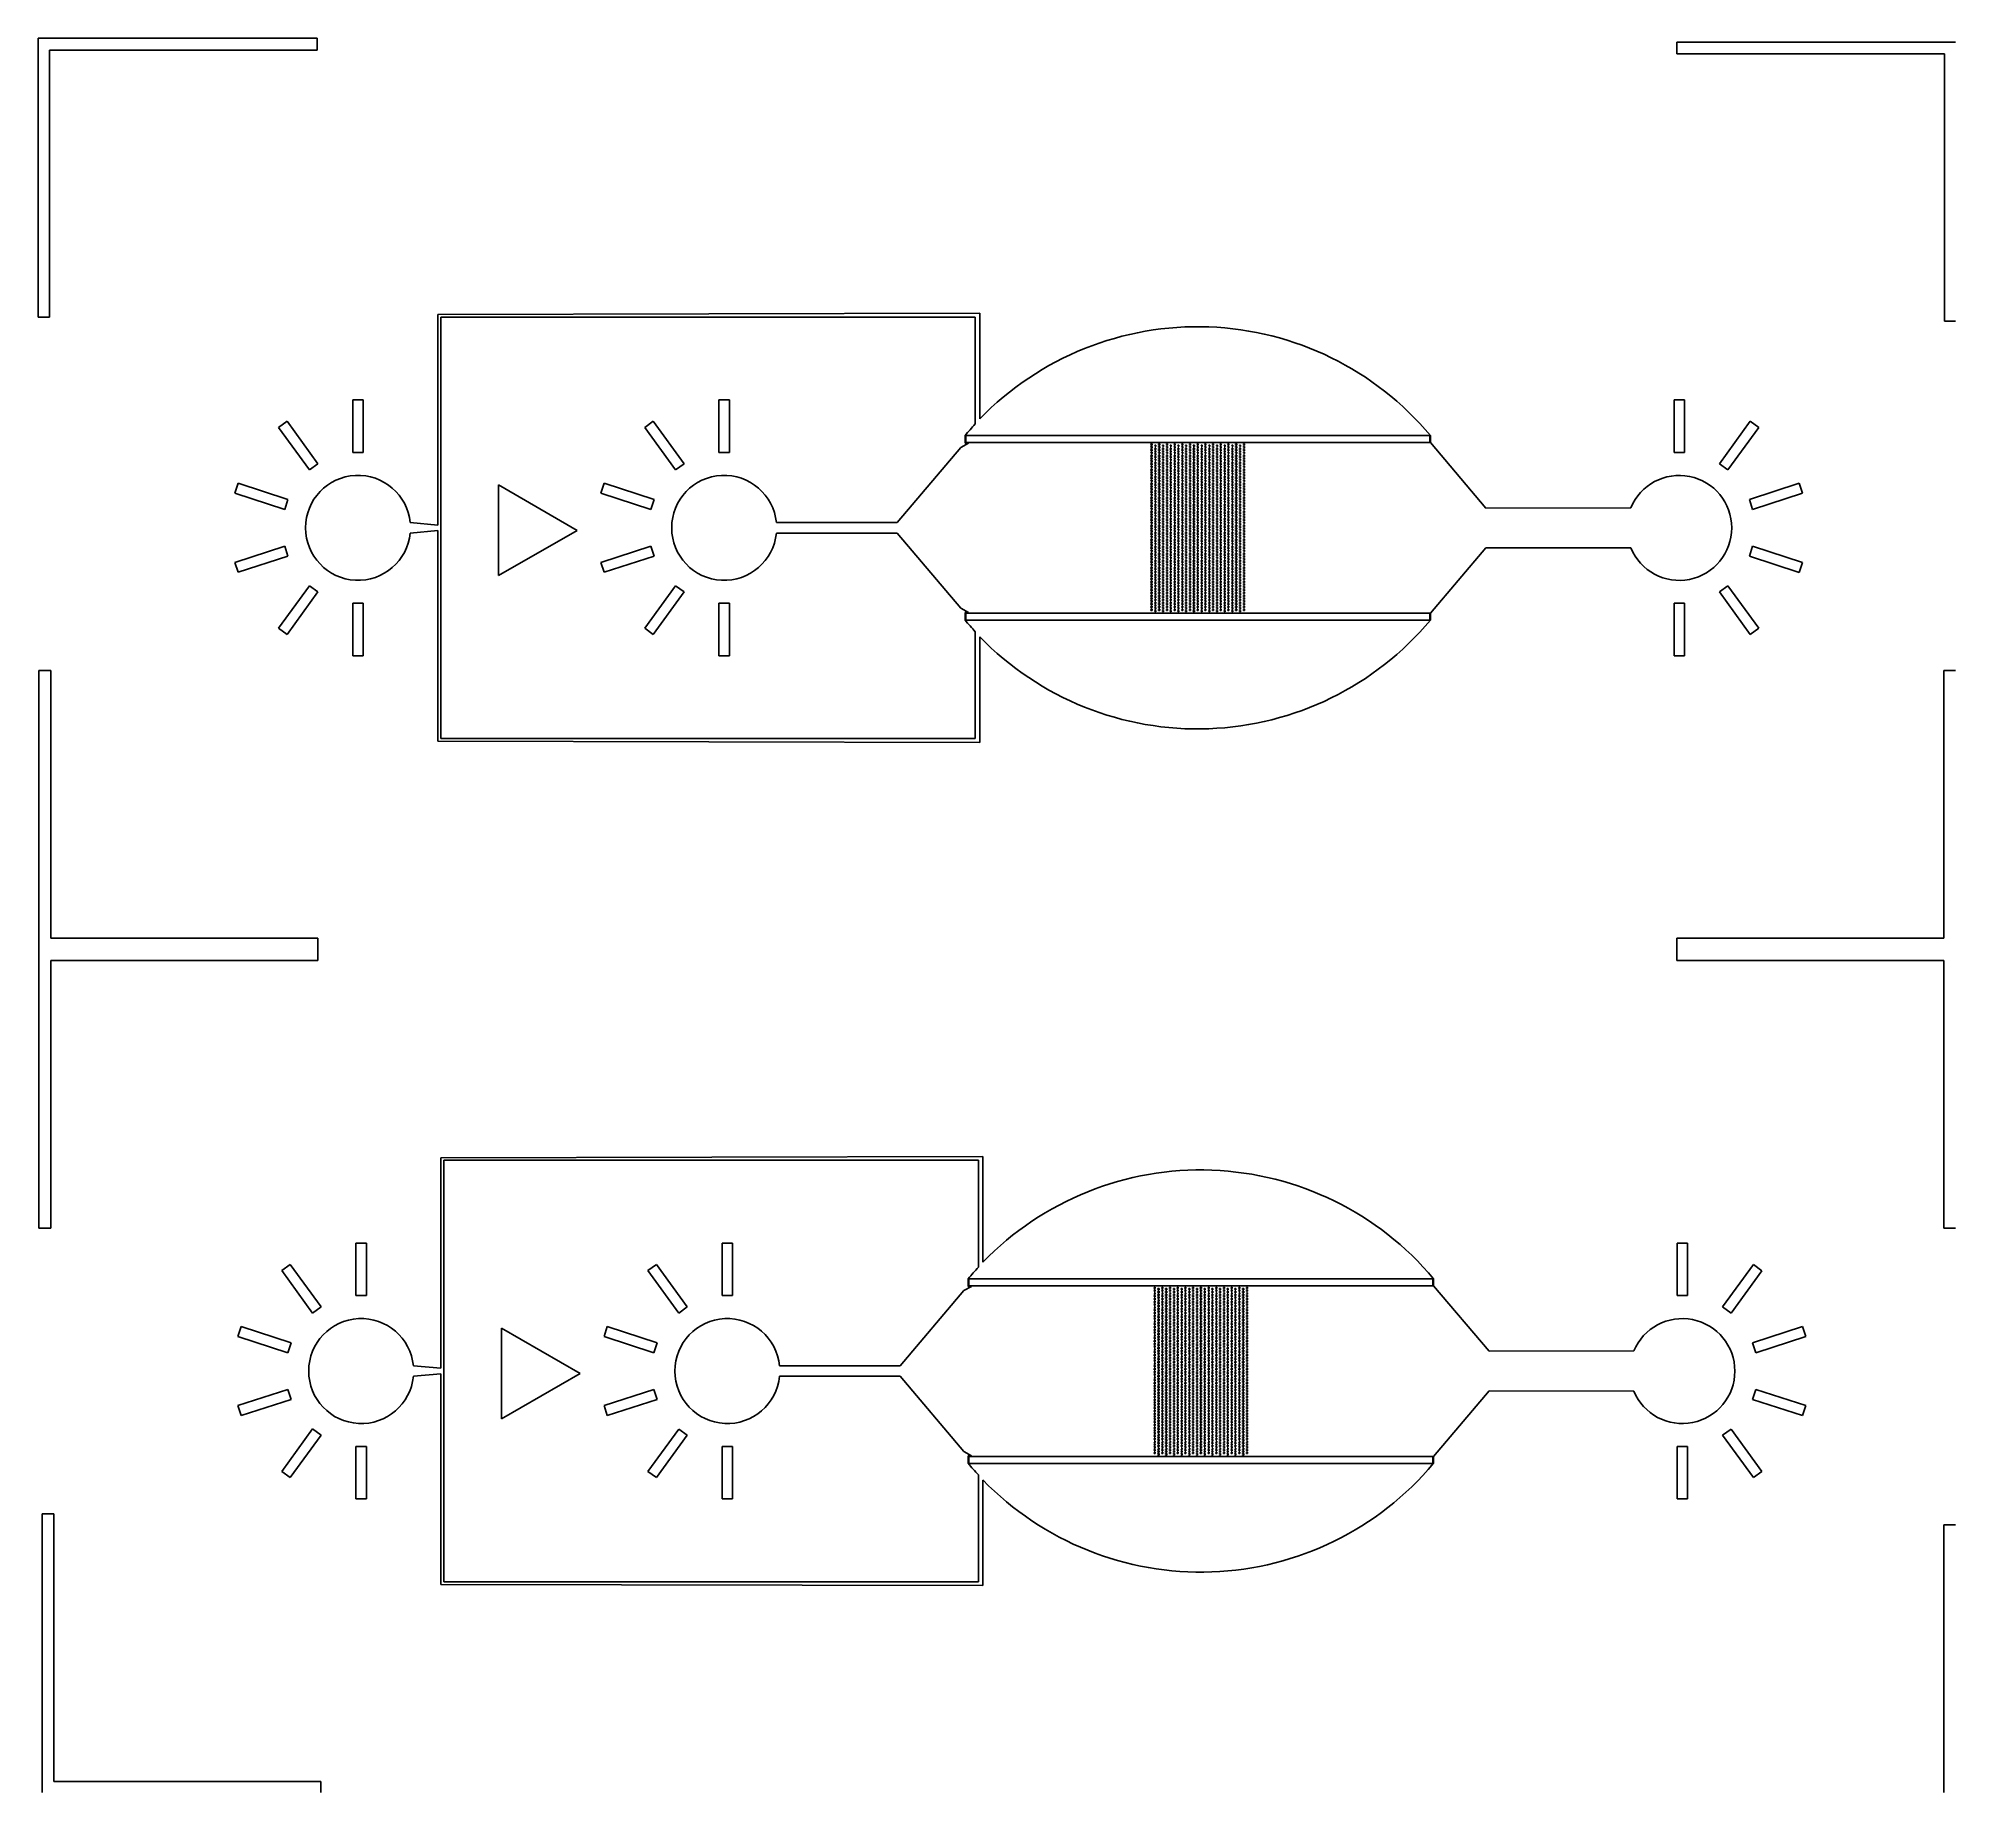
# Model space of a CAD drawing. Header units: millimetres. Extents: x 2102 to 86502, y 1818 to 64568.
# Drawn here: x 10045 to 37444, y 39499 to 64568 of the extents above; entities that cross this region are included whole.
import ezdxf

# ---------------------------------------------------------------- set-up
doc = ezdxf.new("R2010")
doc.units = ezdxf.units.MM
doc.layers.add('Layer-2', color=3, linetype='Continuous')

msp = doc.modelspace()

# ---------------------------------------------------------------- linework, layer by layer
at = {"layer": 'Layer-2'}
for p, q in [((14031, 64568), (10045, 64568)), ((10045, 64568), (10045, 60583)), ((10205, 60582), (10205, 64400)), ((10205, 64400), (14031, 64400)), ((14031, 64400), (14031, 64568)), ((33459, 64512), (37444, 64512)), ((33459, 64344), (33459, 64512)), ((37285, 64344), (33459, 64344)), ((37285, 60527), (37285, 64344)), ((10045, 60583), (10205, 60582)), ((23498, 60639), (15752, 60621)), ((15752, 60621), (15752, 57613)), ((23434, 60584), (15798, 60584)), ((15798, 60584), (15798, 57510)), ((23434, 59057), (23434, 60584)), ((23498, 59130), (23498, 60639)), ((37444, 60527), (37285, 60527)), ((14689, 59401), (14539, 59401)), ((14539, 59401), (14539, 58651)), ((14689, 58651), (14689, 59401)), ((19921, 59401), (19771, 59401)), ((19771, 59401), (19771, 58651)), ((19921, 58651), (19921, 59401)), ((33420, 58650), (33420, 59400)), ((33420, 59400), (33570, 59400)), ((33570, 59400), (33570, 58650)), ((13600, 59096), (13479, 59008)), ((13479, 59008), (13920, 58401)), ((14041, 58489), (13600, 59096)), ((18832, 59096), (18711, 59007)), ((18711, 59007), (19152, 58401)), ((19273, 58489), (18832, 59096)), ((34068, 58488), (34508, 59095)), ((34630, 59007), (34189, 58400)), ((34508, 59095), (34630, 59007)), ((14539, 58651), (14689, 58651)), ((19771, 58651), (19921, 58651)), ((22318, 57648), (23228, 58721)), ((23338, 58782), (23228, 58721)), ((23288, 58891), (23288, 58792)), ((23288, 58792), (23288, 58782)), ((23288, 58782), (23338, 58782)), ((23298, 58792), (23298, 58892)), ((23298, 58892), (29928, 58891)), ((29928, 58792), (23298, 58792)), ((25945, 58773), (25960, 58773)), ((25945, 58768), (25945, 58773)), ((25955, 58768), (25945, 58768)), ((25945, 58757), (25955, 58757)), ((25945, 58753), (25945, 58757)), ((25960, 58753), (25945, 58753)), ((25945, 58733), (25960, 58733)), ((25945, 58728), (25945, 58733)), ((25955, 58728), (25945, 58728)), ((25945, 58717), (25955, 58717)), ((25945, 58713), (25945, 58717)), ((25960, 58713), (25945, 58713)), ((25945, 58693), (25960, 58693)), ((25945, 58688), (25945, 58693)), ((25955, 58688), (25945, 58688)), ((25945, 58677), (25955, 58677)), ((25945, 58673), (25945, 58677)), ((25960, 58673), (25945, 58673)), ((25945, 58653), (25960, 58653)), ((25945, 58648), (25945, 58653)), ((25955, 58648), (25945, 58648)), ((25945, 58637), (25955, 58637)), ((25945, 58633), (25945, 58637)), ((25955, 58764), (25955, 58768)), ((25960, 58764), (25955, 58764)), ((25955, 58757), (25955, 58761)), ((25955, 58761), (25960, 58761)), ((25955, 58724), (25955, 58728)), ((25960, 58724), (25955, 58724)), ((25955, 58717), (25955, 58721)), ((25955, 58721), (25960, 58721)), ((25955, 58684), (25955, 58688)), ((25960, 58684), (25955, 58684)), ((25955, 58677), (25955, 58681)), ((25955, 58681), (25960, 58681)), ((25955, 58644), (25955, 58648)), ((25960, 58644), (25955, 58644)), ((25955, 58637), (25955, 58641)), ((25955, 58641), (25960, 58641)), ((25960, 58773), (25960, 58764)), ((25960, 58761), (25960, 58753)), ((25960, 58733), (25960, 58724)), ((25960, 58721), (25960, 58713)), ((25960, 58693), (25960, 58684)), ((25960, 58681), (25960, 58673)), ((25960, 58653), (25960, 58644)), ((25960, 58641), (25960, 58633)), ((26000, 58753), (26015, 58753)), ((26000, 58748), (26000, 58753)), ((26010, 58748), (26000, 58748)), ((26000, 58737), (26010, 58737)), ((26000, 58733), (26000, 58737)), ((26015, 58733), (26000, 58733)), ((26000, 58713), (26015, 58713)), ((26000, 58708), (26000, 58713)), ((26010, 58708), (26000, 58708)), ((26000, 58697), (26010, 58697)), ((26000, 58693), (26000, 58697)), ((26015, 58693), (26000, 58693)), ((26000, 58673), (26015, 58673)), ((26000, 58668), (26000, 58673)), ((26010, 58668), (26000, 58668)), ((26000, 58657), (26010, 58657)), ((26000, 58653), (26000, 58657)), ((26015, 58653), (26000, 58653)), ((26010, 58744), (26010, 58748)), ((26015, 58744), (26010, 58744)), ((26010, 58737), (26010, 58741)), ((26010, 58741), (26015, 58741)), ((26010, 58704), (26010, 58708)), ((26015, 58704), (26010, 58704)), ((26010, 58697), (26010, 58701)), ((26010, 58701), (26015, 58701)), ((26010, 58664), (26010, 58668)), ((26015, 58664), (26010, 58664)), ((26010, 58657), (26010, 58661)), ((26010, 58661), (26015, 58661)), ((26015, 58753), (26015, 58744)), ((26015, 58741), (26015, 58733)), ((26015, 58713), (26015, 58704)), ((26015, 58701), (26015, 58693)), ((26015, 58673), (26015, 58664)), ((26015, 58661), (26015, 58653)), ((26055, 58773), (26070, 58773)), ((26055, 58768), (26055, 58773)), ((26065, 58768), (26055, 58768)), ((26055, 58757), (26065, 58757)), ((26055, 58753), (26055, 58757)), ((26070, 58753), (26055, 58753)), ((26055, 58733), (26070, 58733)), ((26055, 58728), (26055, 58733)), ((26065, 58728), (26055, 58728)), ((26055, 58717), (26065, 58717)), ((26055, 58713), (26055, 58717)), ((26070, 58713), (26055, 58713)), ((26055, 58693), (26070, 58693)), ((26055, 58688), (26055, 58693)), ((26065, 58688), (26055, 58688)), ((26055, 58677), (26065, 58677)), ((26055, 58673), (26055, 58677)), ((26070, 58673), (26055, 58673)), ((26055, 58653), (26070, 58653)), ((26055, 58648), (26055, 58653)), ((26065, 58648), (26055, 58648)), ((26055, 58637), (26065, 58637)), ((26055, 58633), (26055, 58637)), ((26065, 58764), (26065, 58768)), ((26070, 58764), (26065, 58764)), ((26065, 58757), (26065, 58761)), ((26065, 58761), (26070, 58761)), ((26065, 58724), (26065, 58728)), ((26070, 58724), (26065, 58724)), ((26065, 58717), (26065, 58721)), ((26065, 58721), (26070, 58721)), ((26065, 58684), (26065, 58688)), ((26070, 58684), (26065, 58684)), ((26065, 58677), (26065, 58681)), ((26065, 58681), (26070, 58681)), ((26065, 58644), (26065, 58648)), ((26070, 58644), (26065, 58644)), ((26065, 58637), (26065, 58641)), ((26065, 58641), (26070, 58641)), ((26070, 58773), (26070, 58764)), ((26070, 58761), (26070, 58753)), ((26070, 58733), (26070, 58724)), ((26070, 58721), (26070, 58713)), ((26070, 58693), (26070, 58684)), ((26070, 58681), (26070, 58673)), ((26070, 58653), (26070, 58644)), ((26070, 58641), (26070, 58633)), ((26110, 58753), (26125, 58753)), ((26110, 58748), (26110, 58753)), ((26120, 58748), (26110, 58748)), ((26110, 58737), (26120, 58737)), ((26110, 58733), (26110, 58737)), ((26125, 58733), (26110, 58733)), ((26110, 58713), (26125, 58713)), ((26110, 58708), (26110, 58713)), ((26120, 58708), (26110, 58708)), ((26110, 58697), (26120, 58697)), ((26110, 58693), (26110, 58697)), ((26125, 58693), (26110, 58693)), ((26110, 58673), (26125, 58673)), ((26110, 58668), (26110, 58673)), ((26120, 58668), (26110, 58668)), ((26110, 58657), (26120, 58657)), ((26110, 58653), (26110, 58657)), ((26125, 58653), (26110, 58653)), ((26120, 58744), (26120, 58748)), ((26125, 58744), (26120, 58744)), ((26120, 58737), (26120, 58741)), ((26120, 58741), (26125, 58741)), ((26120, 58704), (26120, 58708)), ((26125, 58704), (26120, 58704)), ((26120, 58697), (26120, 58701)), ((26120, 58701), (26125, 58701)), ((26120, 58664), (26120, 58668)), ((26125, 58664), (26120, 58664)), ((26120, 58657), (26120, 58661)), ((26120, 58661), (26125, 58661)), ((26125, 58753), (26125, 58744)), ((26125, 58741), (26125, 58733)), ((26125, 58713), (26125, 58704)), ((26125, 58701), (26125, 58693)), ((26125, 58673), (26125, 58664)), ((26125, 58661), (26125, 58653)), ((26165, 58773), (26180, 58773)), ((26165, 58768), (26165, 58773)), ((26175, 58768), (26165, 58768)), ((26165, 58757), (26175, 58757)), ((26165, 58753), (26165, 58757)), ((26180, 58753), (26165, 58753)), ((26165, 58733), (26180, 58733)), ((26165, 58728), (26165, 58733)), ((26175, 58728), (26165, 58728)), ((26165, 58717), (26175, 58717)), ((26165, 58713), (26165, 58717)), ((26180, 58713), (26165, 58713)), ((26165, 58693), (26180, 58693)), ((26165, 58688), (26165, 58693)), ((26175, 58688), (26165, 58688)), ((26165, 58677), (26175, 58677)), ((26165, 58673), (26165, 58677)), ((26180, 58673), (26165, 58673)), ((26165, 58653), (26180, 58653)), ((26165, 58648), (26165, 58653)), ((26175, 58648), (26165, 58648)), ((26165, 58637), (26175, 58637)), ((26165, 58633), (26165, 58637)), ((26175, 58764), (26175, 58768)), ((26180, 58764), (26175, 58764)), ((26175, 58757), (26175, 58761)), ((26175, 58761), (26180, 58761)), ((26175, 58724), (26175, 58728)), ((26180, 58724), (26175, 58724)), ((26175, 58717), (26175, 58721)), ((26175, 58721), (26180, 58721)), ((26175, 58684), (26175, 58688)), ((26180, 58684), (26175, 58684)), ((26175, 58677), (26175, 58681)), ((26175, 58681), (26180, 58681)), ((26175, 58644), (26175, 58648)), ((26180, 58644), (26175, 58644)), ((26175, 58637), (26175, 58641)), ((26175, 58641), (26180, 58641)), ((26180, 58773), (26180, 58764)), ((26180, 58761), (26180, 58753)), ((26180, 58733), (26180, 58724)), ((26180, 58721), (26180, 58713)), ((26180, 58693), (26180, 58684)), ((26180, 58681), (26180, 58673)), ((26180, 58653), (26180, 58644)), ((26180, 58641), (26180, 58633)), ((26220, 58753), (26235, 58753)), ((26220, 58748), (26220, 58753)), ((26230, 58748), (26220, 58748)), ((26220, 58737), (26230, 58737)), ((26220, 58733), (26220, 58737)), ((26235, 58733), (26220, 58733)), ((26220, 58713), (26235, 58713)), ((26220, 58708), (26220, 58713)), ((26230, 58708), (26220, 58708)), ((26220, 58697), (26230, 58697)), ((26220, 58693), (26220, 58697)), ((26235, 58693), (26220, 58693)), ((26220, 58673), (26235, 58673)), ((26220, 58668), (26220, 58673)), ((26230, 58668), (26220, 58668)), ((26220, 58657), (26230, 58657)), ((26220, 58653), (26220, 58657)), ((26235, 58653), (26220, 58653)), ((26230, 58744), (26230, 58748)), ((26235, 58744), (26230, 58744)), ((26230, 58737), (26230, 58741)), ((26230, 58741), (26235, 58741)), ((26230, 58704), (26230, 58708)), ((26235, 58704), (26230, 58704)), ((26230, 58697), (26230, 58701)), ((26230, 58701), (26235, 58701)), ((26230, 58664), (26230, 58668)), ((26235, 58664), (26230, 58664)), ((26230, 58657), (26230, 58661)), ((26230, 58661), (26235, 58661)), ((26235, 58753), (26235, 58744)), ((26235, 58741), (26235, 58733)), ((26235, 58713), (26235, 58704)), ((26235, 58701), (26235, 58693)), ((26235, 58673), (26235, 58664)), ((26235, 58661), (26235, 58653)), ((26275, 58773), (26290, 58773)), ((26275, 58768), (26275, 58773)), ((26285, 58768), (26275, 58768)), ((26275, 58757), (26285, 58757)), ((26275, 58753), (26275, 58757)), ((26290, 58753), (26275, 58753)), ((26275, 58733), (26290, 58733)), ((26275, 58728), (26275, 58733)), ((26285, 58728), (26275, 58728)), ((26275, 58717), (26285, 58717)), ((26275, 58713), (26275, 58717)), ((26290, 58713), (26275, 58713)), ((26275, 58693), (26290, 58693)), ((26275, 58688), (26275, 58693)), ((26285, 58688), (26275, 58688)), ((26275, 58677), (26285, 58677)), ((26275, 58673), (26275, 58677)), ((26290, 58673), (26275, 58673)), ((26275, 58653), (26290, 58653)), ((26275, 58648), (26275, 58653)), ((26285, 58648), (26275, 58648)), ((26275, 58637), (26285, 58637)), ((26275, 58633), (26275, 58637)), ((26285, 58764), (26285, 58768)), ((26290, 58764), (26285, 58764)), ((26285, 58757), (26285, 58761)), ((26285, 58761), (26290, 58761)), ((26285, 58724), (26285, 58728)), ((26290, 58724), (26285, 58724)), ((26285, 58717), (26285, 58721)), ((26285, 58721), (26290, 58721)), ((26285, 58684), (26285, 58688)), ((26290, 58684), (26285, 58684)), ((26285, 58677), (26285, 58681)), ((26285, 58681), (26290, 58681)), ((26285, 58644), (26285, 58648)), ((26290, 58644), (26285, 58644)), ((26285, 58637), (26285, 58641)), ((26285, 58641), (26290, 58641)), ((26290, 58773), (26290, 58764)), ((26290, 58761), (26290, 58753)), ((26290, 58733), (26290, 58724)), ((26290, 58721), (26290, 58713)), ((26290, 58693), (26290, 58684)), ((26290, 58681), (26290, 58673)), ((26290, 58653), (26290, 58644)), ((26290, 58641), (26290, 58633)), ((26330, 58753), (26345, 58753)), ((26330, 58748), (26330, 58753)), ((26340, 58748), (26330, 58748)), ((26330, 58737), (26340, 58737)), ((26330, 58733), (26330, 58737)), ((26345, 58733), (26330, 58733)), ((26330, 58713), (26345, 58713)), ((26330, 58708), (26330, 58713)), ((26340, 58708), (26330, 58708)), ((26330, 58697), (26340, 58697)), ((26330, 58693), (26330, 58697)), ((26345, 58693), (26330, 58693)), ((26330, 58673), (26345, 58673)), ((26330, 58668), (26330, 58673)), ((26340, 58668), (26330, 58668)), ((26330, 58657), (26340, 58657)), ((26330, 58653), (26330, 58657)), ((26345, 58653), (26330, 58653)), ((26340, 58744), (26340, 58748)), ((26345, 58744), (26340, 58744)), ((26340, 58737), (26340, 58741)), ((26340, 58741), (26345, 58741)), ((26340, 58704), (26340, 58708)), ((26345, 58704), (26340, 58704)), ((26340, 58697), (26340, 58701)), ((26340, 58701), (26345, 58701)), ((26340, 58664), (26340, 58668)), ((26345, 58664), (26340, 58664)), ((26340, 58657), (26340, 58661)), ((26340, 58661), (26345, 58661)), ((26345, 58753), (26345, 58744)), ((26345, 58741), (26345, 58733)), ((26345, 58713), (26345, 58704)), ((26345, 58701), (26345, 58693)), ((26345, 58673), (26345, 58664)), ((26345, 58661), (26345, 58653)), ((26385, 58773), (26400, 58773)), ((26385, 58768), (26385, 58773)), ((26395, 58768), (26385, 58768)), ((26385, 58757), (26395, 58757)), ((26385, 58753), (26385, 58757)), ((26400, 58753), (26385, 58753)), ((26385, 58733), (26400, 58733)), ((26385, 58728), (26385, 58733)), ((26395, 58728), (26385, 58728)), ((26385, 58717), (26395, 58717)), ((26385, 58713), (26385, 58717)), ((26400, 58713), (26385, 58713)), ((26385, 58693), (26400, 58693)), ((26385, 58688), (26385, 58693)), ((26395, 58688), (26385, 58688)), ((26385, 58677), (26395, 58677)), ((26385, 58673), (26385, 58677)), ((26400, 58673), (26385, 58673)), ((26385, 58653), (26400, 58653)), ((26385, 58648), (26385, 58653)), ((26395, 58648), (26385, 58648)), ((26385, 58637), (26395, 58637)), ((26385, 58633), (26385, 58637)), ((26395, 58764), (26395, 58768)), ((26400, 58764), (26395, 58764)), ((26395, 58757), (26395, 58761)), ((26395, 58761), (26400, 58761)), ((26395, 58724), (26395, 58728)), ((26400, 58724), (26395, 58724)), ((26395, 58717), (26395, 58721)), ((26395, 58721), (26400, 58721)), ((26395, 58684), (26395, 58688)), ((26400, 58684), (26395, 58684)), ((26395, 58677), (26395, 58681)), ((26395, 58681), (26400, 58681)), ((26395, 58644), (26395, 58648)), ((26400, 58644), (26395, 58644)), ((26395, 58637), (26395, 58641)), ((26395, 58641), (26400, 58641)), ((26400, 58773), (26400, 58764)), ((26400, 58761), (26400, 58753)), ((26400, 58733), (26400, 58724)), ((26400, 58721), (26400, 58713)), ((26400, 58693), (26400, 58684)), ((26400, 58681), (26400, 58673)), ((26400, 58653), (26400, 58644)), ((26400, 58641), (26400, 58633)), ((26440, 58753), (26455, 58753)), ((26440, 58748), (26440, 58753)), ((26450, 58748), (26440, 58748)), ((26440, 58737), (26450, 58737)), ((26440, 58733), (26440, 58737)), ((26455, 58733), (26440, 58733)), ((26440, 58713), (26455, 58713)), ((26440, 58708), (26440, 58713)), ((26450, 58708), (26440, 58708)), ((26440, 58697), (26450, 58697)), ((26440, 58693), (26440, 58697)), ((26455, 58693), (26440, 58693)), ((26440, 58673), (26455, 58673)), ((26440, 58668), (26440, 58673)), ((26450, 58668), (26440, 58668)), ((26440, 58657), (26450, 58657)), ((26440, 58653), (26440, 58657)), ((26455, 58653), (26440, 58653)), ((26450, 58744), (26450, 58748)), ((26455, 58744), (26450, 58744)), ((26450, 58737), (26450, 58741)), ((26450, 58741), (26455, 58741)), ((26450, 58704), (26450, 58708)), ((26455, 58704), (26450, 58704)), ((26450, 58697), (26450, 58701)), ((26450, 58701), (26455, 58701)), ((26450, 58664), (26450, 58668)), ((26455, 58664), (26450, 58664)), ((26450, 58657), (26450, 58661)), ((26450, 58661), (26455, 58661)), ((26455, 58753), (26455, 58744)), ((26455, 58741), (26455, 58733)), ((26455, 58713), (26455, 58704)), ((26455, 58701), (26455, 58693)), ((26455, 58673), (26455, 58664)), ((26455, 58661), (26455, 58653)), ((26495, 58773), (26510, 58773)), ((26495, 58768), (26495, 58773)), ((26505, 58768), (26495, 58768)), ((26495, 58757), (26505, 58757)), ((26495, 58753), (26495, 58757)), ((26510, 58753), (26495, 58753)), ((26495, 58733), (26510, 58733)), ((26495, 58728), (26495, 58733)), ((26505, 58728), (26495, 58728)), ((26495, 58717), (26505, 58717)), ((26495, 58713), (26495, 58717)), ((26510, 58713), (26495, 58713)), ((26495, 58693), (26510, 58693)), ((26495, 58688), (26495, 58693)), ((26505, 58688), (26495, 58688)), ((26495, 58677), (26505, 58677)), ((26495, 58673), (26495, 58677)), ((26510, 58673), (26495, 58673)), ((26495, 58653), (26510, 58653)), ((26495, 58648), (26495, 58653)), ((26505, 58648), (26495, 58648)), ((26495, 58637), (26505, 58637)), ((26495, 58633), (26495, 58637)), ((26505, 58764), (26505, 58768)), ((26510, 58764), (26505, 58764)), ((26505, 58757), (26505, 58761)), ((26505, 58761), (26510, 58761)), ((26505, 58724), (26505, 58728)), ((26510, 58724), (26505, 58724)), ((26505, 58717), (26505, 58721)), ((26505, 58721), (26510, 58721)), ((26505, 58684), (26505, 58688)), ((26510, 58684), (26505, 58684)), ((26505, 58677), (26505, 58681)), ((26505, 58681), (26510, 58681)), ((26505, 58644), (26505, 58648)), ((26510, 58644), (26505, 58644)), ((26505, 58637), (26505, 58641)), ((26505, 58641), (26510, 58641)), ((26510, 58773), (26510, 58764)), ((26510, 58761), (26510, 58753)), ((26510, 58733), (26510, 58724)), ((26510, 58721), (26510, 58713)), ((26510, 58693), (26510, 58684)), ((26510, 58681), (26510, 58673)), ((26510, 58653), (26510, 58644)), ((26510, 58641), (26510, 58633)), ((26550, 58753), (26565, 58753)), ((26550, 58748), (26550, 58753)), ((26560, 58748), (26550, 58748)), ((26550, 58737), (26560, 58737)), ((26550, 58733), (26550, 58737)), ((26565, 58733), (26550, 58733)), ((26550, 58713), (26565, 58713)), ((26550, 58708), (26550, 58713)), ((26560, 58708), (26550, 58708)), ((26550, 58697), (26560, 58697)), ((26550, 58693), (26550, 58697)), ((26565, 58693), (26550, 58693)), ((26550, 58673), (26565, 58673)), ((26550, 58668), (26550, 58673)), ((26560, 58668), (26550, 58668)), ((26550, 58657), (26560, 58657)), ((26550, 58653), (26550, 58657)), ((26565, 58653), (26550, 58653)), ((26560, 58744), (26560, 58748)), ((26565, 58744), (26560, 58744)), ((26560, 58737), (26560, 58741)), ((26560, 58741), (26565, 58741)), ((26560, 58704), (26560, 58708)), ((26565, 58704), (26560, 58704)), ((26560, 58697), (26560, 58701)), ((26560, 58701), (26565, 58701)), ((26560, 58664), (26560, 58668)), ((26565, 58664), (26560, 58664)), ((26560, 58657), (26560, 58661)), ((26560, 58661), (26565, 58661)), ((26565, 58753), (26565, 58744)), ((26565, 58741), (26565, 58733)), ((26565, 58713), (26565, 58704)), ((26565, 58701), (26565, 58693)), ((26565, 58673), (26565, 58664)), ((26565, 58661), (26565, 58653)), ((26605, 58773), (26620, 58773)), ((26605, 58768), (26605, 58773)), ((26615, 58768), (26605, 58768)), ((26605, 58757), (26615, 58757)), ((26605, 58753), (26605, 58757)), ((26620, 58753), (26605, 58753)), ((26605, 58733), (26620, 58733)), ((26605, 58728), (26605, 58733)), ((26615, 58728), (26605, 58728)), ((26605, 58717), (26615, 58717)), ((26605, 58713), (26605, 58717)), ((26620, 58713), (26605, 58713)), ((26605, 58693), (26620, 58693)), ((26605, 58688), (26605, 58693)), ((26615, 58688), (26605, 58688)), ((26605, 58677), (26615, 58677)), ((26605, 58673), (26605, 58677)), ((26620, 58673), (26605, 58673)), ((26605, 58653), (26620, 58653)), ((26605, 58648), (26605, 58653)), ((26615, 58648), (26605, 58648)), ((26605, 58637), (26615, 58637)), ((26605, 58633), (26605, 58637)), ((26615, 58764), (26615, 58768)), ((26620, 58764), (26615, 58764)), ((26615, 58757), (26615, 58761)), ((26615, 58761), (26620, 58761)), ((26615, 58724), (26615, 58728)), ((26620, 58724), (26615, 58724)), ((26615, 58717), (26615, 58721)), ((26615, 58721), (26620, 58721)), ((26615, 58684), (26615, 58688)), ((26620, 58684), (26615, 58684)), ((26615, 58677), (26615, 58681)), ((26615, 58681), (26620, 58681)), ((26615, 58644), (26615, 58648)), ((26620, 58644), (26615, 58644)), ((26615, 58637), (26615, 58641)), ((26615, 58641), (26620, 58641)), ((26620, 58773), (26620, 58764)), ((26620, 58761), (26620, 58753)), ((26620, 58733), (26620, 58724)), ((26620, 58721), (26620, 58713)), ((26620, 58693), (26620, 58684)), ((26620, 58681), (26620, 58673)), ((26620, 58653), (26620, 58644)), ((26620, 58641), (26620, 58633)), ((26660, 58753), (26675, 58753)), ((26660, 58748), (26660, 58753)), ((26670, 58748), (26660, 58748)), ((26660, 58737), (26670, 58737)), ((26660, 58733), (26660, 58737)), ((26675, 58733), (26660, 58733)), ((26660, 58713), (26675, 58713)), ((26660, 58708), (26660, 58713)), ((26670, 58708), (26660, 58708)), ((26660, 58697), (26670, 58697)), ((26660, 58693), (26660, 58697)), ((26675, 58693), (26660, 58693)), ((26660, 58673), (26675, 58673)), ((26660, 58668), (26660, 58673)), ((26670, 58668), (26660, 58668)), ((26660, 58657), (26670, 58657)), ((26660, 58653), (26660, 58657)), ((26675, 58653), (26660, 58653)), ((26670, 58744), (26670, 58748)), ((26675, 58744), (26670, 58744)), ((26670, 58737), (26670, 58741)), ((26670, 58741), (26675, 58741)), ((26670, 58704), (26670, 58708)), ((26675, 58704), (26670, 58704)), ((26670, 58697), (26670, 58701)), ((26670, 58701), (26675, 58701)), ((26670, 58664), (26670, 58668)), ((26675, 58664), (26670, 58664)), ((26670, 58657), (26670, 58661)), ((26670, 58661), (26675, 58661)), ((26675, 58753), (26675, 58744)), ((26675, 58741), (26675, 58733)), ((26675, 58713), (26675, 58704)), ((26675, 58701), (26675, 58693)), ((26675, 58673), (26675, 58664)), ((26675, 58661), (26675, 58653)), ((26715, 58773), (26730, 58773)), ((26715, 58768), (26715, 58773)), ((26725, 58768), (26715, 58768)), ((26715, 58757), (26725, 58757)), ((26715, 58753), (26715, 58757)), ((26730, 58753), (26715, 58753)), ((26715, 58733), (26730, 58733)), ((26715, 58728), (26715, 58733)), ((26725, 58728), (26715, 58728)), ((26715, 58717), (26725, 58717)), ((26715, 58713), (26715, 58717)), ((26730, 58713), (26715, 58713)), ((26715, 58693), (26730, 58693)), ((26715, 58688), (26715, 58693)), ((26725, 58688), (26715, 58688)), ((26715, 58677), (26725, 58677)), ((26715, 58673), (26715, 58677)), ((26730, 58673), (26715, 58673)), ((26715, 58653), (26730, 58653)), ((26715, 58648), (26715, 58653)), ((26725, 58648), (26715, 58648)), ((26715, 58637), (26725, 58637)), ((26715, 58633), (26715, 58637)), ((26725, 58764), (26725, 58768)), ((26730, 58764), (26725, 58764)), ((26725, 58757), (26725, 58761)), ((26725, 58761), (26730, 58761)), ((26725, 58724), (26725, 58728)), ((26730, 58724), (26725, 58724)), ((26725, 58717), (26725, 58721)), ((26725, 58721), (26730, 58721)), ((26725, 58684), (26725, 58688)), ((26730, 58684), (26725, 58684)), ((26725, 58677), (26725, 58681)), ((26725, 58681), (26730, 58681)), ((26725, 58644), (26725, 58648)), ((26730, 58644), (26725, 58644)), ((26725, 58637), (26725, 58641)), ((26725, 58641), (26730, 58641)), ((26730, 58773), (26730, 58764)), ((26730, 58761), (26730, 58753)), ((26730, 58733), (26730, 58724)), ((26730, 58721), (26730, 58713)), ((26730, 58693), (26730, 58684)), ((26730, 58681), (26730, 58673)), ((26730, 58653), (26730, 58644)), ((26730, 58641), (26730, 58633)), ((26770, 58753), (26785, 58753)), ((26770, 58748), (26770, 58753)), ((26780, 58748), (26770, 58748)), ((26770, 58737), (26780, 58737)), ((26770, 58733), (26770, 58737)), ((26785, 58733), (26770, 58733)), ((26770, 58713), (26785, 58713)), ((26770, 58708), (26770, 58713)), ((26780, 58708), (26770, 58708)), ((26770, 58697), (26780, 58697)), ((26770, 58693), (26770, 58697)), ((26785, 58693), (26770, 58693)), ((26770, 58673), (26785, 58673)), ((26770, 58668), (26770, 58673)), ((26780, 58668), (26770, 58668)), ((26770, 58657), (26780, 58657)), ((26770, 58653), (26770, 58657)), ((26785, 58653), (26770, 58653)), ((26780, 58744), (26780, 58748)), ((26785, 58744), (26780, 58744)), ((26780, 58737), (26780, 58741)), ((26780, 58741), (26785, 58741)), ((26780, 58704), (26780, 58708)), ((26785, 58704), (26780, 58704)), ((26780, 58697), (26780, 58701)), ((26780, 58701), (26785, 58701)), ((26780, 58664), (26780, 58668)), ((26785, 58664), (26780, 58664)), ((26780, 58657), (26780, 58661)), ((26780, 58661), (26785, 58661)), ((26785, 58753), (26785, 58744)), ((26785, 58741), (26785, 58733)), ((26785, 58713), (26785, 58704)), ((26785, 58701), (26785, 58693)), ((26785, 58673), (26785, 58664)), ((26785, 58661), (26785, 58653)), ((26825, 58773), (26840, 58773)), ((26825, 58768), (26825, 58773)), ((26835, 58768), (26825, 58768)), ((26825, 58757), (26835, 58757)), ((26825, 58753), (26825, 58757)), ((26840, 58753), (26825, 58753)), ((26825, 58733), (26840, 58733)), ((26825, 58728), (26825, 58733)), ((26835, 58728), (26825, 58728)), ((26825, 58717), (26835, 58717)), ((26825, 58713), (26825, 58717)), ((26840, 58713), (26825, 58713)), ((26825, 58693), (26840, 58693)), ((26825, 58688), (26825, 58693)), ((26835, 58688), (26825, 58688)), ((26825, 58677), (26835, 58677)), ((26825, 58673), (26825, 58677)), ((26840, 58673), (26825, 58673)), ((26825, 58653), (26840, 58653)), ((26825, 58648), (26825, 58653)), ((26835, 58648), (26825, 58648)), ((26825, 58637), (26835, 58637)), ((26825, 58633), (26825, 58637)), ((26835, 58764), (26835, 58768)), ((26840, 58764), (26835, 58764)), ((26835, 58757), (26835, 58761)), ((26835, 58761), (26840, 58761)), ((26835, 58724), (26835, 58728)), ((26840, 58724), (26835, 58724)), ((26835, 58717), (26835, 58721)), ((26835, 58721), (26840, 58721)), ((26835, 58684), (26835, 58688)), ((26840, 58684), (26835, 58684)), ((26835, 58677), (26835, 58681)), ((26835, 58681), (26840, 58681)), ((26835, 58644), (26835, 58648)), ((26840, 58644), (26835, 58644)), ((26835, 58637), (26835, 58641)), ((26835, 58641), (26840, 58641)), ((26840, 58773), (26840, 58764)), ((26840, 58761), (26840, 58753)), ((26840, 58733), (26840, 58724)), ((26840, 58721), (26840, 58713)), ((26840, 58693), (26840, 58684)), ((26840, 58681), (26840, 58673)), ((26840, 58653), (26840, 58644)), ((26840, 58641), (26840, 58633)), ((26880, 58753), (26895, 58753)), ((26880, 58748), (26880, 58753)), ((26890, 58748), (26880, 58748)), ((26880, 58737), (26890, 58737)), ((26880, 58733), (26880, 58737)), ((26895, 58733), (26880, 58733)), ((26880, 58713), (26895, 58713)), ((26880, 58708), (26880, 58713)), ((26890, 58708), (26880, 58708)), ((26880, 58697), (26890, 58697)), ((26880, 58693), (26880, 58697)), ((26895, 58693), (26880, 58693)), ((26880, 58673), (26895, 58673)), ((26880, 58668), (26880, 58673)), ((26890, 58668), (26880, 58668)), ((26880, 58657), (26890, 58657)), ((26880, 58653), (26880, 58657)), ((26895, 58653), (26880, 58653)), ((26890, 58744), (26890, 58748)), ((26895, 58744), (26890, 58744)), ((26890, 58737), (26890, 58741)), ((26890, 58741), (26895, 58741)), ((26890, 58704), (26890, 58708)), ((26895, 58704), (26890, 58704)), ((26890, 58697), (26890, 58701)), ((26890, 58701), (26895, 58701)), ((26890, 58664), (26890, 58668)), ((26895, 58664), (26890, 58664)), ((26890, 58657), (26890, 58661)), ((26890, 58661), (26895, 58661)), ((26895, 58753), (26895, 58744)), ((26895, 58741), (26895, 58733)), ((26895, 58713), (26895, 58704)), ((26895, 58701), (26895, 58693)), ((26895, 58673), (26895, 58664)), ((26895, 58661), (26895, 58653)), ((26935, 58773), (26950, 58773)), ((26935, 58768), (26935, 58773)), ((26945, 58768), (26935, 58768)), ((26935, 58757), (26945, 58757)), ((26935, 58753), (26935, 58757)), ((26950, 58753), (26935, 58753)), ((26935, 58733), (26950, 58733)), ((26935, 58728), (26935, 58733)), ((26945, 58728), (26935, 58728)), ((26935, 58717), (26945, 58717)), ((26935, 58713), (26935, 58717)), ((26950, 58713), (26935, 58713)), ((26935, 58693), (26950, 58693)), ((26935, 58688), (26935, 58693)), ((26945, 58688), (26935, 58688)), ((26935, 58677), (26945, 58677)), ((26935, 58673), (26935, 58677)), ((26950, 58673), (26935, 58673)), ((26935, 58653), (26950, 58653)), ((26935, 58648), (26935, 58653)), ((26945, 58648), (26935, 58648)), ((26935, 58637), (26945, 58637)), ((26935, 58633), (26935, 58637)), ((26945, 58764), (26945, 58768)), ((26950, 58764), (26945, 58764)), ((26945, 58757), (26945, 58761)), ((26945, 58761), (26950, 58761)), ((26945, 58724), (26945, 58728)), ((26950, 58724), (26945, 58724)), ((26945, 58717), (26945, 58721)), ((26945, 58721), (26950, 58721)), ((26945, 58684), (26945, 58688)), ((26950, 58684), (26945, 58684)), ((26945, 58677), (26945, 58681)), ((26945, 58681), (26950, 58681)), ((26945, 58644), (26945, 58648)), ((26950, 58644), (26945, 58644)), ((26945, 58637), (26945, 58641)), ((26945, 58641), (26950, 58641)), ((26950, 58773), (26950, 58764)), ((26950, 58761), (26950, 58753)), ((26950, 58733), (26950, 58724)), ((26950, 58721), (26950, 58713)), ((26950, 58693), (26950, 58684)), ((26950, 58681), (26950, 58673)), ((26950, 58653), (26950, 58644)), ((26950, 58641), (26950, 58633)), ((26990, 58753), (27005, 58753)), ((26990, 58748), (26990, 58753)), ((27000, 58748), (26990, 58748)), ((26990, 58737), (27000, 58737)), ((26990, 58733), (26990, 58737)), ((27005, 58733), (26990, 58733)), ((26990, 58713), (27005, 58713)), ((26990, 58708), (26990, 58713)), ((27000, 58708), (26990, 58708)), ((26990, 58697), (27000, 58697)), ((26990, 58693), (26990, 58697)), ((27005, 58693), (26990, 58693)), ((26990, 58673), (27005, 58673)), ((26990, 58668), (26990, 58673)), ((27000, 58668), (26990, 58668)), ((26990, 58657), (27000, 58657)), ((26990, 58653), (26990, 58657)), ((27005, 58653), (26990, 58653)), ((27000, 58744), (27000, 58748)), ((27005, 58744), (27000, 58744)), ((27000, 58737), (27000, 58741)), ((27000, 58741), (27005, 58741)), ((27000, 58704), (27000, 58708)), ((27005, 58704), (27000, 58704)), ((27000, 58697), (27000, 58701)), ((27000, 58701), (27005, 58701)), ((27000, 58664), (27000, 58668)), ((27005, 58664), (27000, 58664)), ((27000, 58657), (27000, 58661)), ((27000, 58661), (27005, 58661)), ((27005, 58753), (27005, 58744)), ((27005, 58741), (27005, 58733)), ((27005, 58713), (27005, 58704)), ((27005, 58701), (27005, 58693)), ((27005, 58673), (27005, 58664)), ((27005, 58661), (27005, 58653)), ((27045, 58773), (27060, 58773)), ((27045, 58768), (27045, 58773)), ((27055, 58768), (27045, 58768)), ((27045, 58757), (27055, 58757)), ((27045, 58753), (27045, 58757)), ((27060, 58753), (27045, 58753)), ((27045, 58733), (27060, 58733)), ((27045, 58728), (27045, 58733)), ((27055, 58728), (27045, 58728)), ((27045, 58717), (27055, 58717)), ((27045, 58713), (27045, 58717)), ((27060, 58713), (27045, 58713)), ((27045, 58693), (27060, 58693)), ((27045, 58688), (27045, 58693)), ((27055, 58688), (27045, 58688)), ((27045, 58677), (27055, 58677)), ((27045, 58673), (27045, 58677)), ((27060, 58673), (27045, 58673)), ((27045, 58653), (27060, 58653)), ((27045, 58648), (27045, 58653)), ((27055, 58648), (27045, 58648)), ((27045, 58637), (27055, 58637)), ((27045, 58633), (27045, 58637)), ((27055, 58764), (27055, 58768)), ((27060, 58764), (27055, 58764)), ((27055, 58757), (27055, 58761)), ((27055, 58761), (27060, 58761)), ((27055, 58724), (27055, 58728)), ((27060, 58724), (27055, 58724)), ((27055, 58717), (27055, 58721)), ((27055, 58721), (27060, 58721)), ((27055, 58684), (27055, 58688)), ((27060, 58684), (27055, 58684)), ((27055, 58677), (27055, 58681)), ((27055, 58681), (27060, 58681)), ((27055, 58644), (27055, 58648)), ((27060, 58644), (27055, 58644)), ((27055, 58637), (27055, 58641)), ((27055, 58641), (27060, 58641)), ((27060, 58773), (27060, 58764)), ((27060, 58761), (27060, 58753)), ((27060, 58733), (27060, 58724)), ((27060, 58721), (27060, 58713)), ((27060, 58693), (27060, 58684)), ((27060, 58681), (27060, 58673)), ((27060, 58653), (27060, 58644)), ((27060, 58641), (27060, 58633)), ((27100, 58753), (27115, 58753)), ((27100, 58748), (27100, 58753)), ((27110, 58748), (27100, 58748)), ((27100, 58737), (27110, 58737)), ((27100, 58733), (27100, 58737)), ((27115, 58733), (27100, 58733)), ((27100, 58713), (27115, 58713)), ((27100, 58708), (27100, 58713)), ((27110, 58708), (27100, 58708)), ((27100, 58697), (27110, 58697)), ((27100, 58693), (27100, 58697)), ((27115, 58693), (27100, 58693)), ((27100, 58673), (27115, 58673)), ((27100, 58668), (27100, 58673)), ((27110, 58668), (27100, 58668)), ((27100, 58657), (27110, 58657)), ((27100, 58653), (27100, 58657)), ((27115, 58653), (27100, 58653)), ((27110, 58744), (27110, 58748)), ((27115, 58744), (27110, 58744)), ((27110, 58737), (27110, 58741)), ((27110, 58741), (27115, 58741)), ((27110, 58704), (27110, 58708)), ((27115, 58704), (27110, 58704)), ((27110, 58697), (27110, 58701)), ((27110, 58701), (27115, 58701)), ((27110, 58664), (27110, 58668)), ((27115, 58664), (27110, 58664)), ((27110, 58657), (27110, 58661)), ((27110, 58661), (27115, 58661)), ((27115, 58753), (27115, 58744)), ((27115, 58741), (27115, 58733)), ((27115, 58713), (27115, 58704)), ((27115, 58701), (27115, 58693)), ((27115, 58673), (27115, 58664)), ((27115, 58661), (27115, 58653)), ((27155, 58773), (27170, 58773)), ((27155, 58768), (27155, 58773)), ((27165, 58768), (27155, 58768)), ((27155, 58757), (27165, 58757)), ((27155, 58753), (27155, 58757)), ((27170, 58753), (27155, 58753)), ((27155, 58733), (27170, 58733)), ((27155, 58728), (27155, 58733)), ((27165, 58728), (27155, 58728)), ((27155, 58717), (27165, 58717)), ((27155, 58713), (27155, 58717)), ((27170, 58713), (27155, 58713)), ((27155, 58693), (27170, 58693)), ((27155, 58688), (27155, 58693)), ((27165, 58688), (27155, 58688)), ((27155, 58677), (27165, 58677)), ((27155, 58673), (27155, 58677)), ((27170, 58673), (27155, 58673)), ((27155, 58653), (27170, 58653)), ((27155, 58648), (27155, 58653)), ((27165, 58648), (27155, 58648)), ((27155, 58637), (27165, 58637)), ((27155, 58633), (27155, 58637)), ((27165, 58764), (27165, 58768)), ((27170, 58764), (27165, 58764)), ((27165, 58757), (27165, 58761)), ((27165, 58761), (27170, 58761)), ((27165, 58724), (27165, 58728)), ((27170, 58724), (27165, 58724)), ((27165, 58717), (27165, 58721)), ((27165, 58721), (27170, 58721)), ((27165, 58684), (27165, 58688)), ((27170, 58684), (27165, 58684)), ((27165, 58677), (27165, 58681)), ((27165, 58681), (27170, 58681)), ((27165, 58644), (27165, 58648)), ((27170, 58644), (27165, 58644)), ((27165, 58637), (27165, 58641)), ((27165, 58641), (27170, 58641)), ((27170, 58773), (27170, 58764)), ((27170, 58761), (27170, 58753)), ((27170, 58733), (27170, 58724)), ((27170, 58721), (27170, 58713)), ((27170, 58693), (27170, 58684)), ((27170, 58681), (27170, 58673)), ((27170, 58653), (27170, 58644)), ((27170, 58641), (27170, 58633)), ((27210, 58753), (27225, 58753)), ((27210, 58748), (27210, 58753)), ((27220, 58748), (27210, 58748)), ((27210, 58737), (27220, 58737)), ((27210, 58733), (27210, 58737)), ((27225, 58733), (27210, 58733)), ((27210, 58713), (27225, 58713)), ((27210, 58708), (27210, 58713)), ((27220, 58708), (27210, 58708)), ((27210, 58697), (27220, 58697)), ((27210, 58693), (27210, 58697)), ((27225, 58693), (27210, 58693)), ((27210, 58673), (27225, 58673)), ((27210, 58668), (27210, 58673)), ((27220, 58668), (27210, 58668)), ((27210, 58657), (27220, 58657)), ((27210, 58653), (27210, 58657)), ((27225, 58653), (27210, 58653)), ((27220, 58744), (27220, 58748)), ((27225, 58744), (27220, 58744)), ((27220, 58737), (27220, 58741)), ((27220, 58741), (27225, 58741)), ((27220, 58704), (27220, 58708)), ((27225, 58704), (27220, 58704)), ((27220, 58697), (27220, 58701)), ((27220, 58701), (27225, 58701)), ((27220, 58664), (27220, 58668)), ((27225, 58664), (27220, 58664)), ((27220, 58657), (27220, 58661)), ((27220, 58661), (27225, 58661)), ((27225, 58753), (27225, 58744)), ((27225, 58741), (27225, 58733)), ((27225, 58713), (27225, 58704)), ((27225, 58701), (27225, 58693)), ((27225, 58673), (27225, 58664)), ((27225, 58661), (27225, 58653)), ((27265, 58773), (27280, 58773)), ((27265, 58768), (27265, 58773)), ((27275, 58768), (27265, 58768)), ((27265, 58757), (27275, 58757)), ((27265, 58753), (27265, 58757)), ((27280, 58753), (27265, 58753)), ((27265, 58733), (27280, 58733)), ((27265, 58728), (27265, 58733)), ((27275, 58728), (27265, 58728)), ((27265, 58717), (27275, 58717)), ((27265, 58713), (27265, 58717)), ((27280, 58713), (27265, 58713)), ((27265, 58693), (27280, 58693)), ((27265, 58688), (27265, 58693)), ((27275, 58688), (27265, 58688)), ((27265, 58677), (27275, 58677)), ((27265, 58673), (27265, 58677)), ((27280, 58673), (27265, 58673)), ((27265, 58653), (27280, 58653)), ((27265, 58648), (27265, 58653)), ((27275, 58648), (27265, 58648)), ((27265, 58637), (27275, 58637)), ((27265, 58633), (27265, 58637)), ((27275, 58764), (27275, 58768)), ((27280, 58764), (27275, 58764)), ((27275, 58757), (27275, 58761)), ((27275, 58761), (27280, 58761)), ((27275, 58724), (27275, 58728)), ((27280, 58724), (27275, 58724)), ((27275, 58717), (27275, 58721)), ((27275, 58721), (27280, 58721)), ((27275, 58684), (27275, 58688)), ((27280, 58684), (27275, 58684)), ((27275, 58677), (27275, 58681)), ((27275, 58681), (27280, 58681)), ((27275, 58644), (27275, 58648)), ((27280, 58644), (27275, 58644)), ((27275, 58637), (27275, 58641)), ((27275, 58641), (27280, 58641)), ((27280, 58773), (27280, 58764)), ((27280, 58761), (27280, 58753)), ((27280, 58733), (27280, 58724)), ((27280, 58721), (27280, 58713)), ((27280, 58693), (27280, 58684)), ((27280, 58681), (27280, 58673)), ((27280, 58653), (27280, 58644)), ((27280, 58641), (27280, 58633)), ((29928, 58891), (29928, 58792)), ((29938, 58792), (29938, 58891)), ((30731, 57856), (29938, 58792)), ((33570, 58650), (33420, 58650)), ((13920, 58401), (14041, 58489)), ((19152, 58401), (19273, 58489)), ((25960, 58633), (25945, 58633)), ((25945, 58613), (25960, 58613)), ((25945, 58608), (25945, 58613)), ((25955, 58608), (25945, 58608)), ((25945, 58597), (25955, 58597)), ((25945, 58593), (25945, 58597)), ((25960, 58593), (25945, 58593)), ((25945, 58573), (25960, 58573)), ((25945, 58568), (25945, 58573)), ((25955, 58568), (25945, 58568)), ((25945, 58557), (25955, 58557)), ((25945, 58553), (25945, 58557)), ((25960, 58553), (25945, 58553)), ((25945, 58533), (25960, 58533)), ((25945, 58528), (25945, 58533)), ((25955, 58528), (25945, 58528)), ((25945, 58517), (25955, 58517)), ((25945, 58513), (25945, 58517)), ((25960, 58513), (25945, 58513)), ((25945, 58493), (25960, 58493)), ((25945, 58488), (25945, 58493)), ((25955, 58488), (25945, 58488)), ((25945, 58477), (25955, 58477)), ((25945, 58473), (25945, 58477)), ((25960, 58473), (25945, 58473)), ((25945, 58453), (25960, 58453)), ((25945, 58448), (25945, 58453)), ((25955, 58448), (25945, 58448)), ((25945, 58437), (25955, 58437)), ((25945, 58433), (25945, 58437)), ((25960, 58433), (25945, 58433)), ((25945, 58413), (25960, 58413)), ((25945, 58408), (25945, 58413)), ((25955, 58408), (25945, 58408)), ((25945, 58397), (25955, 58397)), ((25945, 58393), (25945, 58397)), ((25960, 58393), (25945, 58393)), ((25945, 58373), (25960, 58373)), ((25945, 58368), (25945, 58373)), ((25955, 58368), (25945, 58368)), ((25955, 58604), (25955, 58608)), ((25960, 58604), (25955, 58604)), ((25955, 58597), (25955, 58601)), ((25955, 58601), (25960, 58601)), ((25955, 58564), (25955, 58568)), ((25960, 58564), (25955, 58564)), ((25955, 58557), (25955, 58561)), ((25955, 58561), (25960, 58561)), ((25955, 58524), (25955, 58528)), ((25960, 58524), (25955, 58524)), ((25955, 58517), (25955, 58521)), ((25955, 58521), (25960, 58521)), ((25955, 58484), (25955, 58488)), ((25960, 58484), (25955, 58484)), ((25955, 58477), (25955, 58481)), ((25955, 58481), (25960, 58481)), ((25955, 58444), (25955, 58448)), ((25960, 58444), (25955, 58444)), ((25955, 58437), (25955, 58441)), ((25955, 58441), (25960, 58441)), ((25955, 58404), (25955, 58408)), ((25960, 58404), (25955, 58404)), ((25955, 58397), (25955, 58401)), ((25955, 58401), (25960, 58401)), ((25955, 58364), (25955, 58368)), ((25960, 58364), (25955, 58364)), ((25955, 58357), (25955, 58361)), ((25955, 58361), (25960, 58361)), ((25960, 58613), (25960, 58604)), ((25960, 58601), (25960, 58593)), ((25960, 58573), (25960, 58564)), ((25960, 58561), (25960, 58553)), ((25960, 58533), (25960, 58524)), ((25960, 58521), (25960, 58513)), ((25960, 58493), (25960, 58484)), ((25960, 58481), (25960, 58473)), ((25960, 58453), (25960, 58444)), ((25960, 58441), (25960, 58433)), ((25960, 58413), (25960, 58404)), ((25960, 58401), (25960, 58393)), ((25960, 58373), (25960, 58364)), ((25960, 58361), (25960, 58353)), ((26000, 58633), (26015, 58633)), ((26000, 58628), (26000, 58633)), ((26010, 58628), (26000, 58628)), ((26000, 58617), (26010, 58617)), ((26000, 58613), (26000, 58617)), ((26015, 58613), (26000, 58613)), ((26000, 58593), (26015, 58593)), ((26000, 58588), (26000, 58593)), ((26010, 58588), (26000, 58588)), ((26000, 58577), (26010, 58577)), ((26000, 58573), (26000, 58577)), ((26015, 58573), (26000, 58573)), ((26000, 58553), (26015, 58553)), ((26000, 58548), (26000, 58553)), ((26010, 58548), (26000, 58548)), ((26000, 58537), (26010, 58537)), ((26000, 58533), (26000, 58537)), ((26015, 58533), (26000, 58533)), ((26000, 58513), (26015, 58513)), ((26000, 58508), (26000, 58513)), ((26010, 58508), (26000, 58508)), ((26000, 58497), (26010, 58497)), ((26000, 58493), (26000, 58497)), ((26015, 58493), (26000, 58493)), ((26000, 58473), (26015, 58473)), ((26000, 58468), (26000, 58473)), ((26010, 58468), (26000, 58468)), ((26000, 58457), (26010, 58457)), ((26000, 58453), (26000, 58457)), ((26015, 58453), (26000, 58453)), ((26000, 58433), (26015, 58433)), ((26000, 58428), (26000, 58433)), ((26010, 58428), (26000, 58428)), ((26000, 58417), (26010, 58417)), ((26000, 58413), (26000, 58417)), ((26015, 58413), (26000, 58413)), ((26000, 58393), (26015, 58393)), ((26000, 58388), (26000, 58393)), ((26010, 58388), (26000, 58388)), ((26000, 58377), (26010, 58377)), ((26000, 58373), (26000, 58377)), ((26015, 58373), (26000, 58373)), ((26010, 58624), (26010, 58628)), ((26015, 58624), (26010, 58624)), ((26010, 58617), (26010, 58621)), ((26010, 58621), (26015, 58621)), ((26010, 58584), (26010, 58588)), ((26015, 58584), (26010, 58584)), ((26010, 58577), (26010, 58581)), ((26010, 58581), (26015, 58581)), ((26010, 58544), (26010, 58548)), ((26015, 58544), (26010, 58544)), ((26010, 58537), (26010, 58541)), ((26010, 58541), (26015, 58541)), ((26010, 58504), (26010, 58508)), ((26015, 58504), (26010, 58504)), ((26010, 58497), (26010, 58501)), ((26010, 58501), (26015, 58501)), ((26010, 58464), (26010, 58468)), ((26015, 58464), (26010, 58464)), ((26010, 58457), (26010, 58461)), ((26010, 58461), (26015, 58461)), ((26010, 58424), (26010, 58428)), ((26015, 58424), (26010, 58424)), ((26010, 58417), (26010, 58421)), ((26010, 58421), (26015, 58421)), ((26010, 58384), (26010, 58388)), ((26015, 58384), (26010, 58384)), ((26010, 58377), (26010, 58381)), ((26010, 58381), (26015, 58381)), ((26015, 58633), (26015, 58624)), ((26015, 58621), (26015, 58613)), ((26015, 58593), (26015, 58584)), ((26015, 58581), (26015, 58573)), ((26015, 58553), (26015, 58544)), ((26015, 58541), (26015, 58533)), ((26015, 58513), (26015, 58504)), ((26015, 58501), (26015, 58493)), ((26015, 58473), (26015, 58464)), ((26015, 58461), (26015, 58453)), ((26015, 58433), (26015, 58424)), ((26015, 58421), (26015, 58413)), ((26015, 58393), (26015, 58384)), ((26015, 58381), (26015, 58373)), ((26070, 58633), (26055, 58633)), ((26055, 58613), (26070, 58613)), ((26055, 58608), (26055, 58613)), ((26065, 58608), (26055, 58608)), ((26055, 58597), (26065, 58597)), ((26055, 58593), (26055, 58597)), ((26070, 58593), (26055, 58593)), ((26055, 58573), (26070, 58573)), ((26055, 58568), (26055, 58573)), ((26065, 58568), (26055, 58568)), ((26055, 58557), (26065, 58557)), ((26055, 58553), (26055, 58557)), ((26070, 58553), (26055, 58553)), ((26055, 58533), (26070, 58533)), ((26055, 58528), (26055, 58533)), ((26065, 58528), (26055, 58528)), ((26055, 58517), (26065, 58517)), ((26055, 58513), (26055, 58517)), ((26070, 58513), (26055, 58513)), ((26055, 58493), (26070, 58493)), ((26055, 58488), (26055, 58493)), ((26065, 58488), (26055, 58488)), ((26055, 58477), (26065, 58477)), ((26055, 58473), (26055, 58477)), ((26070, 58473), (26055, 58473)), ((26055, 58453), (26070, 58453)), ((26055, 58448), (26055, 58453)), ((26065, 58448), (26055, 58448)), ((26055, 58437), (26065, 58437)), ((26055, 58433), (26055, 58437)), ((26070, 58433), (26055, 58433)), ((26055, 58413), (26070, 58413)), ((26055, 58408), (26055, 58413)), ((26065, 58408), (26055, 58408)), ((26055, 58397), (26065, 58397)), ((26055, 58393), (26055, 58397)), ((26070, 58393), (26055, 58393)), ((26055, 58373), (26070, 58373)), ((26055, 58368), (26055, 58373)), ((26065, 58368), (26055, 58368)), ((26065, 58604), (26065, 58608)), ((26070, 58604), (26065, 58604)), ((26065, 58597), (26065, 58601)), ((26065, 58601), (26070, 58601)), ((26065, 58564), (26065, 58568)), ((26070, 58564), (26065, 58564)), ((26065, 58557), (26065, 58561)), ((26065, 58561), (26070, 58561)), ((26065, 58524), (26065, 58528)), ((26070, 58524), (26065, 58524)), ((26065, 58517), (26065, 58521)), ((26065, 58521), (26070, 58521)), ((26065, 58484), (26065, 58488)), ((26070, 58484), (26065, 58484)), ((26065, 58477), (26065, 58481)), ((26065, 58481), (26070, 58481)), ((26065, 58444), (26065, 58448)), ((26070, 58444), (26065, 58444)), ((26065, 58437), (26065, 58441)), ((26065, 58441), (26070, 58441)), ((26065, 58404), (26065, 58408)), ((26070, 58404), (26065, 58404)), ((26065, 58397), (26065, 58401)), ((26065, 58401), (26070, 58401)), ((26065, 58364), (26065, 58368)), ((26070, 58364), (26065, 58364)), ((26065, 58357), (26065, 58361)), ((26065, 58361), (26070, 58361)), ((26070, 58613), (26070, 58604)), ((26070, 58601), (26070, 58593)), ((26070, 58573), (26070, 58564)), ((26070, 58561), (26070, 58553)), ((26070, 58533), (26070, 58524)), ((26070, 58521), (26070, 58513)), ((26070, 58493), (26070, 58484)), ((26070, 58481), (26070, 58473)), ((26070, 58453), (26070, 58444)), ((26070, 58441), (26070, 58433)), ((26070, 58413), (26070, 58404)), ((26070, 58401), (26070, 58393)), ((26070, 58373), (26070, 58364)), ((26070, 58361), (26070, 58353)), ((26110, 58633), (26125, 58633)), ((26110, 58628), (26110, 58633)), ((26120, 58628), (26110, 58628)), ((26110, 58617), (26120, 58617)), ((26110, 58613), (26110, 58617)), ((26125, 58613), (26110, 58613)), ((26110, 58593), (26125, 58593)), ((26110, 58588), (26110, 58593)), ((26120, 58588), (26110, 58588)), ((26110, 58577), (26120, 58577)), ((26110, 58573), (26110, 58577)), ((26125, 58573), (26110, 58573)), ((26110, 58553), (26125, 58553)), ((26110, 58548), (26110, 58553)), ((26120, 58548), (26110, 58548)), ((26110, 58537), (26120, 58537)), ((26110, 58533), (26110, 58537)), ((26125, 58533), (26110, 58533)), ((26110, 58513), (26125, 58513)), ((26110, 58508), (26110, 58513)), ((26120, 58508), (26110, 58508)), ((26110, 58497), (26120, 58497)), ((26110, 58493), (26110, 58497)), ((26125, 58493), (26110, 58493)), ((26110, 58473), (26125, 58473)), ((26110, 58468), (26110, 58473)), ((26120, 58468), (26110, 58468)), ((26110, 58457), (26120, 58457)), ((26110, 58453), (26110, 58457)), ((26125, 58453), (26110, 58453)), ((26110, 58433), (26125, 58433)), ((26110, 58428), (26110, 58433)), ((26120, 58428), (26110, 58428)), ((26110, 58417), (26120, 58417)), ((26110, 58413), (26110, 58417)), ((26125, 58413), (26110, 58413)), ((26110, 58393), (26125, 58393)), ((26110, 58388), (26110, 58393)), ((26120, 58388), (26110, 58388)), ((26110, 58377), (26120, 58377)), ((26110, 58373), (26110, 58377)), ((26125, 58373), (26110, 58373)), ((26120, 58624), (26120, 58628)), ((26125, 58624), (26120, 58624)), ((26120, 58617), (26120, 58621)), ((26120, 58621), (26125, 58621)), ((26120, 58584), (26120, 58588)), ((26125, 58584), (26120, 58584)), ((26120, 58577), (26120, 58581)), ((26120, 58581), (26125, 58581)), ((26120, 58544), (26120, 58548)), ((26125, 58544), (26120, 58544)), ((26120, 58537), (26120, 58541)), ((26120, 58541), (26125, 58541)), ((26120, 58504), (26120, 58508)), ((26125, 58504), (26120, 58504)), ((26120, 58497), (26120, 58501)), ((26120, 58501), (26125, 58501)), ((26120, 58464), (26120, 58468)), ((26125, 58464), (26120, 58464)), ((26120, 58457), (26120, 58461)), ((26120, 58461), (26125, 58461)), ((26120, 58424), (26120, 58428)), ((26125, 58424), (26120, 58424)), ((26120, 58417), (26120, 58421)), ((26120, 58421), (26125, 58421)), ((26120, 58384), (26120, 58388)), ((26125, 58384), (26120, 58384)), ((26120, 58377), (26120, 58381)), ((26120, 58381), (26125, 58381)), ((26125, 58633), (26125, 58624)), ((26125, 58621), (26125, 58613)), ((26125, 58593), (26125, 58584)), ((26125, 58581), (26125, 58573)), ((26125, 58553), (26125, 58544)), ((26125, 58541), (26125, 58533)), ((26125, 58513), (26125, 58504)), ((26125, 58501), (26125, 58493)), ((26125, 58473), (26125, 58464)), ((26125, 58461), (26125, 58453)), ((26125, 58433), (26125, 58424)), ((26125, 58421), (26125, 58413)), ((26125, 58393), (26125, 58384)), ((26125, 58381), (26125, 58373)), ((26180, 58633), (26165, 58633)), ((26165, 58613), (26180, 58613)), ((26165, 58608), (26165, 58613)), ((26175, 58608), (26165, 58608)), ((26165, 58597), (26175, 58597)), ((26165, 58593), (26165, 58597)), ((26180, 58593), (26165, 58593)), ((26165, 58573), (26180, 58573)), ((26165, 58568), (26165, 58573)), ((26175, 58568), (26165, 58568)), ((26165, 58557), (26175, 58557)), ((26165, 58553), (26165, 58557)), ((26180, 58553), (26165, 58553)), ((26165, 58533), (26180, 58533)), ((26165, 58528), (26165, 58533)), ((26175, 58528), (26165, 58528)), ((26165, 58517), (26175, 58517)), ((26165, 58513), (26165, 58517)), ((26180, 58513), (26165, 58513)), ((26165, 58493), (26180, 58493)), ((26165, 58488), (26165, 58493)), ((26175, 58488), (26165, 58488)), ((26165, 58477), (26175, 58477)), ((26165, 58473), (26165, 58477)), ((26180, 58473), (26165, 58473)), ((26165, 58453), (26180, 58453)), ((26165, 58448), (26165, 58453)), ((26175, 58448), (26165, 58448)), ((26165, 58437), (26175, 58437)), ((26165, 58433), (26165, 58437)), ((26180, 58433), (26165, 58433)), ((26165, 58413), (26180, 58413)), ((26165, 58408), (26165, 58413)), ((26175, 58408), (26165, 58408)), ((26165, 58397), (26175, 58397)), ((26165, 58393), (26165, 58397)), ((26180, 58393), (26165, 58393)), ((26165, 58373), (26180, 58373)), ((26165, 58368), (26165, 58373)), ((26175, 58368), (26165, 58368)), ((26175, 58604), (26175, 58608)), ((26180, 58604), (26175, 58604)), ((26175, 58597), (26175, 58601)), ((26175, 58601), (26180, 58601)), ((26175, 58564), (26175, 58568)), ((26180, 58564), (26175, 58564)), ((26175, 58557), (26175, 58561)), ((26175, 58561), (26180, 58561)), ((26175, 58524), (26175, 58528)), ((26180, 58524), (26175, 58524)), ((26175, 58517), (26175, 58521)), ((26175, 58521), (26180, 58521)), ((26175, 58484), (26175, 58488)), ((26180, 58484), (26175, 58484)), ((26175, 58477), (26175, 58481)), ((26175, 58481), (26180, 58481)), ((26175, 58444), (26175, 58448)), ((26180, 58444), (26175, 58444)), ((26175, 58437), (26175, 58441)), ((26175, 58441), (26180, 58441)), ((26175, 58404), (26175, 58408)), ((26180, 58404), (26175, 58404)), ((26175, 58397), (26175, 58401)), ((26175, 58401), (26180, 58401)), ((26175, 58364), (26175, 58368)), ((26180, 58364), (26175, 58364)), ((26175, 58357), (26175, 58361)), ((26175, 58361), (26180, 58361)), ((26180, 58613), (26180, 58604)), ((26180, 58601), (26180, 58593)), ((26180, 58573), (26180, 58564)), ((26180, 58561), (26180, 58553)), ((26180, 58533), (26180, 58524)), ((26180, 58521), (26180, 58513)), ((26180, 58493), (26180, 58484)), ((26180, 58481), (26180, 58473)), ((26180, 58453), (26180, 58444)), ((26180, 58441), (26180, 58433)), ((26180, 58413), (26180, 58404)), ((26180, 58401), (26180, 58393)), ((26180, 58373), (26180, 58364)), ((26180, 58361), (26180, 58353)), ((26220, 58633), (26235, 58633)), ((26220, 58628), (26220, 58633)), ((26230, 58628), (26220, 58628)), ((26220, 58617), (26230, 58617)), ((26220, 58613), (26220, 58617)), ((26235, 58613), (26220, 58613)), ((26220, 58593), (26235, 58593)), ((26220, 58588), (26220, 58593)), ((26230, 58588), (26220, 58588)), ((26220, 58577), (26230, 58577)), ((26220, 58573), (26220, 58577)), ((26235, 58573), (26220, 58573)), ((26220, 58553), (26235, 58553)), ((26220, 58548), (26220, 58553)), ((26230, 58548), (26220, 58548)), ((26220, 58537), (26230, 58537)), ((26220, 58533), (26220, 58537)), ((26235, 58533), (26220, 58533)), ((26220, 58513), (26235, 58513)), ((26220, 58508), (26220, 58513)), ((26230, 58508), (26220, 58508)), ((26220, 58497), (26230, 58497)), ((26220, 58493), (26220, 58497)), ((26235, 58493), (26220, 58493)), ((26220, 58473), (26235, 58473)), ((26220, 58468), (26220, 58473)), ((26230, 58468), (26220, 58468)), ((26220, 58457), (26230, 58457)), ((26220, 58453), (26220, 58457)), ((26235, 58453), (26220, 58453)), ((26220, 58433), (26235, 58433)), ((26220, 58428), (26220, 58433)), ((26230, 58428), (26220, 58428)), ((26220, 58417), (26230, 58417)), ((26220, 58413), (26220, 58417)), ((26235, 58413), (26220, 58413)), ((26220, 58393), (26235, 58393)), ((26220, 58388), (26220, 58393)), ((26230, 58388), (26220, 58388)), ((26220, 58377), (26230, 58377)), ((26220, 58373), (26220, 58377)), ((26235, 58373), (26220, 58373)), ((26230, 58624), (26230, 58628)), ((26235, 58624), (26230, 58624)), ((26230, 58617), (26230, 58621)), ((26230, 58621), (26235, 58621)), ((26230, 58584), (26230, 58588)), ((26235, 58584), (26230, 58584)), ((26230, 58577), (26230, 58581)), ((26230, 58581), (26235, 58581)), ((26230, 58544), (26230, 58548)), ((26235, 58544), (26230, 58544)), ((26230, 58537), (26230, 58541)), ((26230, 58541), (26235, 58541)), ((26230, 58504), (26230, 58508)), ((26235, 58504), (26230, 58504)), ((26230, 58497), (26230, 58501)), ((26230, 58501), (26235, 58501)), ((26230, 58464), (26230, 58468)), ((26235, 58464), (26230, 58464)), ((26230, 58457), (26230, 58461)), ((26230, 58461), (26235, 58461)), ((26230, 58424), (26230, 58428)), ((26235, 58424), (26230, 58424)), ((26230, 58417), (26230, 58421)), ((26230, 58421), (26235, 58421)), ((26230, 58384), (26230, 58388)), ((26235, 58384), (26230, 58384)), ((26230, 58377), (26230, 58381)), ((26230, 58381), (26235, 58381)), ((26235, 58633), (26235, 58624)), ((26235, 58621), (26235, 58613)), ((26235, 58593), (26235, 58584)), ((26235, 58581), (26235, 58573)), ((26235, 58553), (26235, 58544)), ((26235, 58541), (26235, 58533)), ((26235, 58513), (26235, 58504)), ((26235, 58501), (26235, 58493)), ((26235, 58473), (26235, 58464)), ((26235, 58461), (26235, 58453)), ((26235, 58433), (26235, 58424)), ((26235, 58421), (26235, 58413)), ((26235, 58393), (26235, 58384)), ((26235, 58381), (26235, 58373)), ((26290, 58633), (26275, 58633)), ((26275, 58613), (26290, 58613)), ((26275, 58608), (26275, 58613)), ((26285, 58608), (26275, 58608)), ((26275, 58597), (26285, 58597)), ((26275, 58593), (26275, 58597)), ((26290, 58593), (26275, 58593)), ((26275, 58573), (26290, 58573)), ((26275, 58568), (26275, 58573)), ((26285, 58568), (26275, 58568)), ((26275, 58557), (26285, 58557)), ((26275, 58553), (26275, 58557)), ((26290, 58553), (26275, 58553)), ((26275, 58533), (26290, 58533)), ((26275, 58528), (26275, 58533)), ((26285, 58528), (26275, 58528)), ((26275, 58517), (26285, 58517)), ((26275, 58513), (26275, 58517)), ((26290, 58513), (26275, 58513)), ((26275, 58493), (26290, 58493)), ((26275, 58488), (26275, 58493)), ((26285, 58488), (26275, 58488)), ((26275, 58477), (26285, 58477)), ((26275, 58473), (26275, 58477)), ((26290, 58473), (26275, 58473)), ((26275, 58453), (26290, 58453)), ((26275, 58448), (26275, 58453)), ((26285, 58448), (26275, 58448)), ((26275, 58437), (26285, 58437)), ((26275, 58433), (26275, 58437)), ((26290, 58433), (26275, 58433)), ((26275, 58413), (26290, 58413)), ((26275, 58408), (26275, 58413)), ((26285, 58408), (26275, 58408)), ((26275, 58397), (26285, 58397)), ((26275, 58393), (26275, 58397)), ((26290, 58393), (26275, 58393)), ((26275, 58373), (26290, 58373)), ((26275, 58368), (26275, 58373)), ((26285, 58368), (26275, 58368)), ((26285, 58604), (26285, 58608)), ((26290, 58604), (26285, 58604)), ((26285, 58597), (26285, 58601)), ((26285, 58601), (26290, 58601)), ((26285, 58564), (26285, 58568)), ((26290, 58564), (26285, 58564)), ((26285, 58557), (26285, 58561)), ((26285, 58561), (26290, 58561)), ((26285, 58524), (26285, 58528)), ((26290, 58524), (26285, 58524)), ((26285, 58517), (26285, 58521)), ((26285, 58521), (26290, 58521)), ((26285, 58484), (26285, 58488)), ((26290, 58484), (26285, 58484)), ((26285, 58477), (26285, 58481)), ((26285, 58481), (26290, 58481)), ((26285, 58444), (26285, 58448)), ((26290, 58444), (26285, 58444)), ((26285, 58437), (26285, 58441)), ((26285, 58441), (26290, 58441)), ((26285, 58404), (26285, 58408)), ((26290, 58404), (26285, 58404)), ((26285, 58397), (26285, 58401)), ((26285, 58401), (26290, 58401)), ((26285, 58364), (26285, 58368)), ((26290, 58364), (26285, 58364)), ((26285, 58357), (26285, 58361)), ((26285, 58361), (26290, 58361)), ((26290, 58613), (26290, 58604)), ((26290, 58601), (26290, 58593)), ((26290, 58573), (26290, 58564)), ((26290, 58561), (26290, 58553)), ((26290, 58533), (26290, 58524)), ((26290, 58521), (26290, 58513)), ((26290, 58493), (26290, 58484)), ((26290, 58481), (26290, 58473)), ((26290, 58453), (26290, 58444)), ((26290, 58441), (26290, 58433)), ((26290, 58413), (26290, 58404)), ((26290, 58401), (26290, 58393)), ((26290, 58373), (26290, 58364)), ((26290, 58361), (26290, 58353)), ((26330, 58633), (26345, 58633)), ((26330, 58628), (26330, 58633)), ((26340, 58628), (26330, 58628)), ((26330, 58617), (26340, 58617)), ((26330, 58613), (26330, 58617)), ((26345, 58613), (26330, 58613)), ((26330, 58593), (26345, 58593)), ((26330, 58588), (26330, 58593)), ((26340, 58588), (26330, 58588)), ((26330, 58577), (26340, 58577)), ((26330, 58573), (26330, 58577)), ((26345, 58573), (26330, 58573)), ((26330, 58553), (26345, 58553)), ((26330, 58548), (26330, 58553)), ((26340, 58548), (26330, 58548)), ((26330, 58537), (26340, 58537)), ((26330, 58533), (26330, 58537)), ((26345, 58533), (26330, 58533)), ((26330, 58513), (26345, 58513)), ((26330, 58508), (26330, 58513)), ((26340, 58508), (26330, 58508)), ((26330, 58497), (26340, 58497)), ((26330, 58493), (26330, 58497)), ((26345, 58493), (26330, 58493)), ((26330, 58473), (26345, 58473)), ((26330, 58468), (26330, 58473)), ((26340, 58468), (26330, 58468)), ((26330, 58457), (26340, 58457)), ((26330, 58453), (26330, 58457)), ((26345, 58453), (26330, 58453)), ((26330, 58433), (26345, 58433)), ((26330, 58428), (26330, 58433)), ((26340, 58428), (26330, 58428)), ((26330, 58417), (26340, 58417)), ((26330, 58413), (26330, 58417)), ((26345, 58413), (26330, 58413)), ((26330, 58393), (26345, 58393)), ((26330, 58388), (26330, 58393)), ((26340, 58388), (26330, 58388)), ((26330, 58377), (26340, 58377)), ((26330, 58373), (26330, 58377)), ((26345, 58373), (26330, 58373)), ((26340, 58624), (26340, 58628)), ((26345, 58624), (26340, 58624)), ((26340, 58617), (26340, 58621)), ((26340, 58621), (26345, 58621)), ((26340, 58584), (26340, 58588)), ((26345, 58584), (26340, 58584)), ((26340, 58577), (26340, 58581)), ((26340, 58581), (26345, 58581)), ((26340, 58544), (26340, 58548)), ((26345, 58544), (26340, 58544)), ((26340, 58537), (26340, 58541)), ((26340, 58541), (26345, 58541)), ((26340, 58504), (26340, 58508)), ((26345, 58504), (26340, 58504)), ((26340, 58497), (26340, 58501)), ((26340, 58501), (26345, 58501)), ((26340, 58464), (26340, 58468)), ((26345, 58464), (26340, 58464)), ((26340, 58457), (26340, 58461)), ((26340, 58461), (26345, 58461)), ((26340, 58424), (26340, 58428)), ((26345, 58424), (26340, 58424)), ((26340, 58417), (26340, 58421)), ((26340, 58421), (26345, 58421)), ((26340, 58384), (26340, 58388)), ((26345, 58384), (26340, 58384)), ((26340, 58377), (26340, 58381)), ((26340, 58381), (26345, 58381)), ((26345, 58633), (26345, 58624)), ((26345, 58621), (26345, 58613)), ((26345, 58593), (26345, 58584)), ((26345, 58581), (26345, 58573)), ((26345, 58553), (26345, 58544)), ((26345, 58541), (26345, 58533)), ((26345, 58513), (26345, 58504)), ((26345, 58501), (26345, 58493)), ((26345, 58473), (26345, 58464)), ((26345, 58461), (26345, 58453)), ((26345, 58433), (26345, 58424)), ((26345, 58421), (26345, 58413)), ((26345, 58393), (26345, 58384)), ((26345, 58381), (26345, 58373)), ((26400, 58633), (26385, 58633)), ((26385, 58613), (26400, 58613)), ((26385, 58608), (26385, 58613)), ((26395, 58608), (26385, 58608)), ((26385, 58597), (26395, 58597)), ((26385, 58593), (26385, 58597)), ((26400, 58593), (26385, 58593)), ((26385, 58573), (26400, 58573)), ((26385, 58568), (26385, 58573)), ((26395, 58568), (26385, 58568)), ((26385, 58557), (26395, 58557)), ((26385, 58553), (26385, 58557)), ((26400, 58553), (26385, 58553)), ((26385, 58533), (26400, 58533)), ((26385, 58528), (26385, 58533)), ((26395, 58528), (26385, 58528)), ((26385, 58517), (26395, 58517)), ((26385, 58513), (26385, 58517)), ((26400, 58513), (26385, 58513)), ((26385, 58493), (26400, 58493)), ((26385, 58488), (26385, 58493)), ((26395, 58488), (26385, 58488)), ((26385, 58477), (26395, 58477)), ((26385, 58473), (26385, 58477)), ((26400, 58473), (26385, 58473)), ((26385, 58453), (26400, 58453)), ((26385, 58448), (26385, 58453)), ((26395, 58448), (26385, 58448)), ((26385, 58437), (26395, 58437)), ((26385, 58433), (26385, 58437)), ((26400, 58433), (26385, 58433)), ((26385, 58413), (26400, 58413)), ((26385, 58408), (26385, 58413)), ((26395, 58408), (26385, 58408)), ((26385, 58397), (26395, 58397)), ((26385, 58393), (26385, 58397)), ((26400, 58393), (26385, 58393)), ((26385, 58373), (26400, 58373)), ((26385, 58368), (26385, 58373)), ((26395, 58368), (26385, 58368)), ((26395, 58604), (26395, 58608)), ((26400, 58604), (26395, 58604)), ((26395, 58597), (26395, 58601)), ((26395, 58601), (26400, 58601)), ((26395, 58564), (26395, 58568)), ((26400, 58564), (26395, 58564)), ((26395, 58557), (26395, 58561)), ((26395, 58561), (26400, 58561)), ((26395, 58524), (26395, 58528)), ((26400, 58524), (26395, 58524)), ((26395, 58517), (26395, 58521)), ((26395, 58521), (26400, 58521)), ((26395, 58484), (26395, 58488)), ((26400, 58484), (26395, 58484)), ((26395, 58477), (26395, 58481)), ((26395, 58481), (26400, 58481)), ((26395, 58444), (26395, 58448)), ((26400, 58444), (26395, 58444)), ((26395, 58437), (26395, 58441)), ((26395, 58441), (26400, 58441)), ((26395, 58404), (26395, 58408)), ((26400, 58404), (26395, 58404)), ((26395, 58397), (26395, 58401)), ((26395, 58401), (26400, 58401)), ((26395, 58364), (26395, 58368)), ((26400, 58364), (26395, 58364)), ((26395, 58357), (26395, 58361)), ((26395, 58361), (26400, 58361)), ((26400, 58613), (26400, 58604)), ((26400, 58601), (26400, 58593)), ((26400, 58573), (26400, 58564)), ((26400, 58561), (26400, 58553)), ((26400, 58533), (26400, 58524)), ((26400, 58521), (26400, 58513)), ((26400, 58493), (26400, 58484)), ((26400, 58481), (26400, 58473)), ((26400, 58453), (26400, 58444)), ((26400, 58441), (26400, 58433)), ((26400, 58413), (26400, 58404)), ((26400, 58401), (26400, 58393)), ((26400, 58373), (26400, 58364)), ((26400, 58361), (26400, 58353)), ((26440, 58633), (26455, 58633)), ((26440, 58628), (26440, 58633)), ((26450, 58628), (26440, 58628)), ((26440, 58617), (26450, 58617)), ((26440, 58613), (26440, 58617)), ((26455, 58613), (26440, 58613)), ((26440, 58593), (26455, 58593)), ((26440, 58588), (26440, 58593)), ((26450, 58588), (26440, 58588)), ((26440, 58577), (26450, 58577)), ((26440, 58573), (26440, 58577)), ((26455, 58573), (26440, 58573)), ((26440, 58553), (26455, 58553)), ((26440, 58548), (26440, 58553)), ((26450, 58548), (26440, 58548)), ((26440, 58537), (26450, 58537)), ((26440, 58533), (26440, 58537)), ((26455, 58533), (26440, 58533)), ((26440, 58513), (26455, 58513)), ((26440, 58508), (26440, 58513)), ((26450, 58508), (26440, 58508)), ((26440, 58497), (26450, 58497)), ((26440, 58493), (26440, 58497)), ((26455, 58493), (26440, 58493)), ((26440, 58473), (26455, 58473)), ((26440, 58468), (26440, 58473)), ((26450, 58468), (26440, 58468)), ((26440, 58457), (26450, 58457)), ((26440, 58453), (26440, 58457)), ((26455, 58453), (26440, 58453)), ((26440, 58433), (26455, 58433)), ((26440, 58428), (26440, 58433)), ((26450, 58428), (26440, 58428)), ((26440, 58417), (26450, 58417)), ((26440, 58413), (26440, 58417)), ((26455, 58413), (26440, 58413)), ((26440, 58393), (26455, 58393)), ((26440, 58388), (26440, 58393)), ((26450, 58388), (26440, 58388)), ((26440, 58377), (26450, 58377)), ((26440, 58373), (26440, 58377)), ((26455, 58373), (26440, 58373)), ((26450, 58624), (26450, 58628)), ((26455, 58624), (26450, 58624)), ((26450, 58617), (26450, 58621)), ((26450, 58621), (26455, 58621)), ((26450, 58584), (26450, 58588)), ((26455, 58584), (26450, 58584)), ((26450, 58577), (26450, 58581)), ((26450, 58581), (26455, 58581)), ((26450, 58544), (26450, 58548)), ((26455, 58544), (26450, 58544)), ((26450, 58537), (26450, 58541)), ((26450, 58541), (26455, 58541)), ((26450, 58504), (26450, 58508)), ((26455, 58504), (26450, 58504)), ((26450, 58497), (26450, 58501)), ((26450, 58501), (26455, 58501)), ((26450, 58464), (26450, 58468)), ((26455, 58464), (26450, 58464)), ((26450, 58457), (26450, 58461)), ((26450, 58461), (26455, 58461)), ((26450, 58424), (26450, 58428)), ((26455, 58424), (26450, 58424)), ((26450, 58417), (26450, 58421)), ((26450, 58421), (26455, 58421)), ((26450, 58384), (26450, 58388)), ((26455, 58384), (26450, 58384)), ((26450, 58377), (26450, 58381)), ((26450, 58381), (26455, 58381)), ((26455, 58633), (26455, 58624)), ((26455, 58621), (26455, 58613)), ((26455, 58593), (26455, 58584)), ((26455, 58581), (26455, 58573)), ((26455, 58553), (26455, 58544)), ((26455, 58541), (26455, 58533)), ((26455, 58513), (26455, 58504)), ((26455, 58501), (26455, 58493)), ((26455, 58473), (26455, 58464)), ((26455, 58461), (26455, 58453)), ((26455, 58433), (26455, 58424)), ((26455, 58421), (26455, 58413)), ((26455, 58393), (26455, 58384)), ((26455, 58381), (26455, 58373)), ((26510, 58633), (26495, 58633)), ((26495, 58613), (26510, 58613)), ((26495, 58608), (26495, 58613)), ((26505, 58608), (26495, 58608)), ((26495, 58597), (26505, 58597)), ((26495, 58593), (26495, 58597)), ((26510, 58593), (26495, 58593)), ((26495, 58573), (26510, 58573)), ((26495, 58568), (26495, 58573)), ((26505, 58568), (26495, 58568)), ((26495, 58557), (26505, 58557)), ((26495, 58553), (26495, 58557)), ((26510, 58553), (26495, 58553)), ((26495, 58533), (26510, 58533)), ((26495, 58528), (26495, 58533)), ((26505, 58528), (26495, 58528)), ((26495, 58517), (26505, 58517)), ((26495, 58513), (26495, 58517)), ((26510, 58513), (26495, 58513)), ((26495, 58493), (26510, 58493)), ((26495, 58488), (26495, 58493)), ((26505, 58488), (26495, 58488)), ((26495, 58477), (26505, 58477)), ((26495, 58473), (26495, 58477)), ((26510, 58473), (26495, 58473)), ((26495, 58453), (26510, 58453)), ((26495, 58448), (26495, 58453)), ((26505, 58448), (26495, 58448)), ((26495, 58437), (26505, 58437)), ((26495, 58433), (26495, 58437)), ((26510, 58433), (26495, 58433)), ((26495, 58413), (26510, 58413)), ((26495, 58408), (26495, 58413)), ((26505, 58408), (26495, 58408)), ((26495, 58397), (26505, 58397)), ((26495, 58393), (26495, 58397)), ((26510, 58393), (26495, 58393)), ((26495, 58373), (26510, 58373)), ((26495, 58368), (26495, 58373)), ((26505, 58368), (26495, 58368)), ((26505, 58604), (26505, 58608)), ((26510, 58604), (26505, 58604)), ((26505, 58597), (26505, 58601)), ((26505, 58601), (26510, 58601)), ((26505, 58564), (26505, 58568)), ((26510, 58564), (26505, 58564)), ((26505, 58557), (26505, 58561)), ((26505, 58561), (26510, 58561)), ((26505, 58524), (26505, 58528)), ((26510, 58524), (26505, 58524)), ((26505, 58517), (26505, 58521)), ((26505, 58521), (26510, 58521)), ((26505, 58484), (26505, 58488)), ((26510, 58484), (26505, 58484)), ((26505, 58477), (26505, 58481)), ((26505, 58481), (26510, 58481)), ((26505, 58444), (26505, 58448)), ((26510, 58444), (26505, 58444)), ((26505, 58437), (26505, 58441)), ((26505, 58441), (26510, 58441)), ((26505, 58404), (26505, 58408)), ((26510, 58404), (26505, 58404)), ((26505, 58397), (26505, 58401)), ((26505, 58401), (26510, 58401)), ((26505, 58364), (26505, 58368)), ((26510, 58364), (26505, 58364)), ((26505, 58357), (26505, 58361)), ((26505, 58361), (26510, 58361)), ((26510, 58613), (26510, 58604)), ((26510, 58601), (26510, 58593)), ((26510, 58573), (26510, 58564)), ((26510, 58561), (26510, 58553)), ((26510, 58533), (26510, 58524)), ((26510, 58521), (26510, 58513)), ((26510, 58493), (26510, 58484)), ((26510, 58481), (26510, 58473)), ((26510, 58453), (26510, 58444)), ((26510, 58441), (26510, 58433)), ((26510, 58413), (26510, 58404)), ((26510, 58401), (26510, 58393)), ((26510, 58373), (26510, 58364)), ((26510, 58361), (26510, 58353)), ((26550, 58633), (26565, 58633)), ((26550, 58628), (26550, 58633)), ((26560, 58628), (26550, 58628)), ((26550, 58617), (26560, 58617)), ((26550, 58613), (26550, 58617)), ((26565, 58613), (26550, 58613)), ((26550, 58593), (26565, 58593)), ((26550, 58588), (26550, 58593)), ((26560, 58588), (26550, 58588)), ((26550, 58577), (26560, 58577)), ((26550, 58573), (26550, 58577)), ((26565, 58573), (26550, 58573)), ((26550, 58553), (26565, 58553)), ((26550, 58548), (26550, 58553)), ((26560, 58548), (26550, 58548)), ((26550, 58537), (26560, 58537)), ((26550, 58533), (26550, 58537)), ((26565, 58533), (26550, 58533)), ((26550, 58513), (26565, 58513)), ((26550, 58508), (26550, 58513)), ((26560, 58508), (26550, 58508)), ((26550, 58497), (26560, 58497)), ((26550, 58493), (26550, 58497)), ((26565, 58493), (26550, 58493)), ((26550, 58473), (26565, 58473)), ((26550, 58468), (26550, 58473)), ((26560, 58468), (26550, 58468)), ((26550, 58457), (26560, 58457)), ((26550, 58453), (26550, 58457)), ((26565, 58453), (26550, 58453)), ((26550, 58433), (26565, 58433)), ((26550, 58428), (26550, 58433)), ((26560, 58428), (26550, 58428)), ((26550, 58417), (26560, 58417)), ((26550, 58413), (26550, 58417)), ((26565, 58413), (26550, 58413)), ((26550, 58393), (26565, 58393)), ((26550, 58388), (26550, 58393)), ((26560, 58388), (26550, 58388)), ((26550, 58377), (26560, 58377)), ((26550, 58373), (26550, 58377)), ((26565, 58373), (26550, 58373)), ((26560, 58624), (26560, 58628)), ((26565, 58624), (26560, 58624)), ((26560, 58617), (26560, 58621)), ((26560, 58621), (26565, 58621)), ((26560, 58584), (26560, 58588)), ((26565, 58584), (26560, 58584)), ((26560, 58577), (26560, 58581)), ((26560, 58581), (26565, 58581)), ((26560, 58544), (26560, 58548)), ((26565, 58544), (26560, 58544)), ((26560, 58537), (26560, 58541)), ((26560, 58541), (26565, 58541)), ((26560, 58504), (26560, 58508)), ((26565, 58504), (26560, 58504)), ((26560, 58497), (26560, 58501)), ((26560, 58501), (26565, 58501)), ((26560, 58464), (26560, 58468)), ((26565, 58464), (26560, 58464)), ((26560, 58457), (26560, 58461)), ((26560, 58461), (26565, 58461)), ((26560, 58424), (26560, 58428)), ((26565, 58424), (26560, 58424)), ((26560, 58417), (26560, 58421)), ((26560, 58421), (26565, 58421)), ((26560, 58384), (26560, 58388)), ((26565, 58384), (26560, 58384)), ((26560, 58377), (26560, 58381)), ((26560, 58381), (26565, 58381)), ((26565, 58633), (26565, 58624)), ((26565, 58621), (26565, 58613)), ((26565, 58593), (26565, 58584)), ((26565, 58581), (26565, 58573)), ((26565, 58553), (26565, 58544)), ((26565, 58541), (26565, 58533)), ((26565, 58513), (26565, 58504)), ((26565, 58501), (26565, 58493)), ((26565, 58473), (26565, 58464)), ((26565, 58461), (26565, 58453)), ((26565, 58433), (26565, 58424)), ((26565, 58421), (26565, 58413)), ((26565, 58393), (26565, 58384)), ((26565, 58381), (26565, 58373)), ((26620, 58633), (26605, 58633)), ((26605, 58613), (26620, 58613)), ((26605, 58608), (26605, 58613)), ((26615, 58608), (26605, 58608)), ((26605, 58597), (26615, 58597)), ((26605, 58593), (26605, 58597)), ((26620, 58593), (26605, 58593)), ((26605, 58573), (26620, 58573)), ((26605, 58568), (26605, 58573)), ((26615, 58568), (26605, 58568)), ((26605, 58557), (26615, 58557)), ((26605, 58553), (26605, 58557)), ((26620, 58553), (26605, 58553)), ((26605, 58533), (26620, 58533)), ((26605, 58528), (26605, 58533)), ((26615, 58528), (26605, 58528)), ((26605, 58517), (26615, 58517)), ((26605, 58513), (26605, 58517)), ((26620, 58513), (26605, 58513)), ((26605, 58493), (26620, 58493)), ((26605, 58488), (26605, 58493)), ((26615, 58488), (26605, 58488)), ((26605, 58477), (26615, 58477)), ((26605, 58473), (26605, 58477)), ((26620, 58473), (26605, 58473)), ((26605, 58453), (26620, 58453)), ((26605, 58448), (26605, 58453)), ((26615, 58448), (26605, 58448)), ((26605, 58437), (26615, 58437)), ((26605, 58433), (26605, 58437)), ((26620, 58433), (26605, 58433)), ((26605, 58413), (26620, 58413)), ((26605, 58408), (26605, 58413)), ((26615, 58408), (26605, 58408)), ((26605, 58397), (26615, 58397)), ((26605, 58393), (26605, 58397)), ((26620, 58393), (26605, 58393)), ((26605, 58373), (26620, 58373)), ((26605, 58368), (26605, 58373)), ((26615, 58368), (26605, 58368)), ((26615, 58604), (26615, 58608)), ((26620, 58604), (26615, 58604)), ((26615, 58597), (26615, 58601)), ((26615, 58601), (26620, 58601)), ((26615, 58564), (26615, 58568)), ((26620, 58564), (26615, 58564)), ((26615, 58557), (26615, 58561)), ((26615, 58561), (26620, 58561)), ((26615, 58524), (26615, 58528)), ((26620, 58524), (26615, 58524)), ((26615, 58517), (26615, 58521)), ((26615, 58521), (26620, 58521)), ((26615, 58484), (26615, 58488)), ((26620, 58484), (26615, 58484)), ((26615, 58477), (26615, 58481)), ((26615, 58481), (26620, 58481)), ((26615, 58444), (26615, 58448)), ((26620, 58444), (26615, 58444)), ((26615, 58437), (26615, 58441)), ((26615, 58441), (26620, 58441)), ((26615, 58404), (26615, 58408)), ((26620, 58404), (26615, 58404)), ((26615, 58397), (26615, 58401)), ((26615, 58401), (26620, 58401)), ((26615, 58364), (26615, 58368)), ((26620, 58364), (26615, 58364)), ((26615, 58357), (26615, 58361)), ((26615, 58361), (26620, 58361)), ((26620, 58613), (26620, 58604)), ((26620, 58601), (26620, 58593)), ((26620, 58573), (26620, 58564)), ((26620, 58561), (26620, 58553)), ((26620, 58533), (26620, 58524)), ((26620, 58521), (26620, 58513)), ((26620, 58493), (26620, 58484)), ((26620, 58481), (26620, 58473)), ((26620, 58453), (26620, 58444)), ((26620, 58441), (26620, 58433)), ((26620, 58413), (26620, 58404)), ((26620, 58401), (26620, 58393)), ((26620, 58373), (26620, 58364)), ((26620, 58361), (26620, 58353)), ((26660, 58633), (26675, 58633)), ((26660, 58628), (26660, 58633)), ((26670, 58628), (26660, 58628)), ((26660, 58617), (26670, 58617)), ((26660, 58613), (26660, 58617)), ((26675, 58613), (26660, 58613)), ((26660, 58593), (26675, 58593)), ((26660, 58588), (26660, 58593)), ((26670, 58588), (26660, 58588)), ((26660, 58577), (26670, 58577)), ((26660, 58573), (26660, 58577)), ((26675, 58573), (26660, 58573)), ((26660, 58553), (26675, 58553)), ((26660, 58548), (26660, 58553)), ((26670, 58548), (26660, 58548)), ((26660, 58537), (26670, 58537)), ((26660, 58533), (26660, 58537)), ((26675, 58533), (26660, 58533)), ((26660, 58513), (26675, 58513)), ((26660, 58508), (26660, 58513)), ((26670, 58508), (26660, 58508)), ((26660, 58497), (26670, 58497)), ((26660, 58493), (26660, 58497)), ((26675, 58493), (26660, 58493)), ((26660, 58473), (26675, 58473)), ((26660, 58468), (26660, 58473)), ((26670, 58468), (26660, 58468)), ((26660, 58457), (26670, 58457)), ((26660, 58453), (26660, 58457)), ((26675, 58453), (26660, 58453)), ((26660, 58433), (26675, 58433)), ((26660, 58428), (26660, 58433)), ((26670, 58428), (26660, 58428)), ((26660, 58417), (26670, 58417)), ((26660, 58413), (26660, 58417)), ((26675, 58413), (26660, 58413)), ((26660, 58393), (26675, 58393)), ((26660, 58388), (26660, 58393)), ((26670, 58388), (26660, 58388)), ((26660, 58377), (26670, 58377)), ((26660, 58373), (26660, 58377)), ((26675, 58373), (26660, 58373)), ((26670, 58624), (26670, 58628)), ((26675, 58624), (26670, 58624)), ((26670, 58617), (26670, 58621)), ((26670, 58621), (26675, 58621)), ((26670, 58584), (26670, 58588)), ((26675, 58584), (26670, 58584)), ((26670, 58577), (26670, 58581)), ((26670, 58581), (26675, 58581)), ((26670, 58544), (26670, 58548)), ((26675, 58544), (26670, 58544)), ((26670, 58537), (26670, 58541)), ((26670, 58541), (26675, 58541)), ((26670, 58504), (26670, 58508)), ((26675, 58504), (26670, 58504)), ((26670, 58497), (26670, 58501)), ((26670, 58501), (26675, 58501)), ((26670, 58464), (26670, 58468)), ((26675, 58464), (26670, 58464)), ((26670, 58457), (26670, 58461)), ((26670, 58461), (26675, 58461)), ((26670, 58424), (26670, 58428)), ((26675, 58424), (26670, 58424)), ((26670, 58417), (26670, 58421)), ((26670, 58421), (26675, 58421)), ((26670, 58384), (26670, 58388)), ((26675, 58384), (26670, 58384)), ((26670, 58377), (26670, 58381)), ((26670, 58381), (26675, 58381)), ((26675, 58633), (26675, 58624)), ((26675, 58621), (26675, 58613)), ((26675, 58593), (26675, 58584)), ((26675, 58581), (26675, 58573)), ((26675, 58553), (26675, 58544)), ((26675, 58541), (26675, 58533)), ((26675, 58513), (26675, 58504)), ((26675, 58501), (26675, 58493)), ((26675, 58473), (26675, 58464)), ((26675, 58461), (26675, 58453)), ((26675, 58433), (26675, 58424)), ((26675, 58421), (26675, 58413)), ((26675, 58393), (26675, 58384)), ((26675, 58381), (26675, 58373)), ((26730, 58633), (26715, 58633)), ((26715, 58613), (26730, 58613)), ((26715, 58608), (26715, 58613)), ((26725, 58608), (26715, 58608)), ((26715, 58597), (26725, 58597)), ((26715, 58593), (26715, 58597)), ((26730, 58593), (26715, 58593)), ((26715, 58573), (26730, 58573)), ((26715, 58568), (26715, 58573)), ((26725, 58568), (26715, 58568)), ((26715, 58557), (26725, 58557)), ((26715, 58553), (26715, 58557)), ((26730, 58553), (26715, 58553)), ((26715, 58533), (26730, 58533)), ((26715, 58528), (26715, 58533)), ((26725, 58528), (26715, 58528)), ((26715, 58517), (26725, 58517)), ((26715, 58513), (26715, 58517)), ((26730, 58513), (26715, 58513)), ((26715, 58493), (26730, 58493)), ((26715, 58488), (26715, 58493)), ((26725, 58488), (26715, 58488)), ((26715, 58477), (26725, 58477)), ((26715, 58473), (26715, 58477)), ((26730, 58473), (26715, 58473)), ((26715, 58453), (26730, 58453)), ((26715, 58448), (26715, 58453)), ((26725, 58448), (26715, 58448)), ((26715, 58437), (26725, 58437)), ((26715, 58433), (26715, 58437)), ((26730, 58433), (26715, 58433)), ((26715, 58413), (26730, 58413)), ((26715, 58408), (26715, 58413)), ((26725, 58408), (26715, 58408)), ((26715, 58397), (26725, 58397)), ((26715, 58393), (26715, 58397)), ((26730, 58393), (26715, 58393)), ((26715, 58373), (26730, 58373)), ((26715, 58368), (26715, 58373)), ((26725, 58368), (26715, 58368)), ((26725, 58604), (26725, 58608)), ((26730, 58604), (26725, 58604)), ((26725, 58597), (26725, 58601)), ((26725, 58601), (26730, 58601)), ((26725, 58564), (26725, 58568)), ((26730, 58564), (26725, 58564)), ((26725, 58557), (26725, 58561)), ((26725, 58561), (26730, 58561)), ((26725, 58524), (26725, 58528)), ((26730, 58524), (26725, 58524)), ((26725, 58517), (26725, 58521)), ((26725, 58521), (26730, 58521)), ((26725, 58484), (26725, 58488)), ((26730, 58484), (26725, 58484)), ((26725, 58477), (26725, 58481)), ((26725, 58481), (26730, 58481)), ((26725, 58444), (26725, 58448)), ((26730, 58444), (26725, 58444)), ((26725, 58437), (26725, 58441)), ((26725, 58441), (26730, 58441)), ((26725, 58404), (26725, 58408)), ((26730, 58404), (26725, 58404)), ((26725, 58397), (26725, 58401)), ((26725, 58401), (26730, 58401)), ((26725, 58364), (26725, 58368)), ((26730, 58364), (26725, 58364)), ((26725, 58357), (26725, 58361)), ((26725, 58361), (26730, 58361)), ((26730, 58613), (26730, 58604)), ((26730, 58601), (26730, 58593)), ((26730, 58573), (26730, 58564)), ((26730, 58561), (26730, 58553)), ((26730, 58533), (26730, 58524)), ((26730, 58521), (26730, 58513)), ((26730, 58493), (26730, 58484)), ((26730, 58481), (26730, 58473)), ((26730, 58453), (26730, 58444)), ((26730, 58441), (26730, 58433)), ((26730, 58413), (26730, 58404)), ((26730, 58401), (26730, 58393)), ((26730, 58373), (26730, 58364)), ((26730, 58361), (26730, 58353)), ((26770, 58633), (26785, 58633)), ((26770, 58628), (26770, 58633)), ((26780, 58628), (26770, 58628)), ((26770, 58617), (26780, 58617)), ((26770, 58613), (26770, 58617)), ((26785, 58613), (26770, 58613)), ((26770, 58593), (26785, 58593)), ((26770, 58588), (26770, 58593)), ((26780, 58588), (26770, 58588)), ((26770, 58577), (26780, 58577)), ((26770, 58573), (26770, 58577)), ((26785, 58573), (26770, 58573)), ((26770, 58553), (26785, 58553)), ((26770, 58548), (26770, 58553)), ((26780, 58548), (26770, 58548)), ((26770, 58537), (26780, 58537)), ((26770, 58533), (26770, 58537)), ((26785, 58533), (26770, 58533)), ((26770, 58513), (26785, 58513)), ((26770, 58508), (26770, 58513)), ((26780, 58508), (26770, 58508)), ((26770, 58497), (26780, 58497)), ((26770, 58493), (26770, 58497)), ((26785, 58493), (26770, 58493)), ((26770, 58473), (26785, 58473)), ((26770, 58468), (26770, 58473)), ((26780, 58468), (26770, 58468)), ((26770, 58457), (26780, 58457)), ((26770, 58453), (26770, 58457)), ((26785, 58453), (26770, 58453)), ((26770, 58433), (26785, 58433)), ((26770, 58428), (26770, 58433)), ((26780, 58428), (26770, 58428)), ((26770, 58417), (26780, 58417)), ((26770, 58413), (26770, 58417)), ((26785, 58413), (26770, 58413)), ((26770, 58393), (26785, 58393)), ((26770, 58388), (26770, 58393)), ((26780, 58388), (26770, 58388)), ((26770, 58377), (26780, 58377)), ((26770, 58373), (26770, 58377)), ((26785, 58373), (26770, 58373)), ((26780, 58624), (26780, 58628)), ((26785, 58624), (26780, 58624)), ((26780, 58617), (26780, 58621)), ((26780, 58621), (26785, 58621)), ((26780, 58584), (26780, 58588)), ((26785, 58584), (26780, 58584)), ((26780, 58577), (26780, 58581)), ((26780, 58581), (26785, 58581)), ((26780, 58544), (26780, 58548)), ((26785, 58544), (26780, 58544)), ((26780, 58537), (26780, 58541)), ((26780, 58541), (26785, 58541)), ((26780, 58504), (26780, 58508)), ((26785, 58504), (26780, 58504)), ((26780, 58497), (26780, 58501)), ((26780, 58501), (26785, 58501)), ((26780, 58464), (26780, 58468)), ((26785, 58464), (26780, 58464)), ((26780, 58457), (26780, 58461)), ((26780, 58461), (26785, 58461)), ((26780, 58424), (26780, 58428)), ((26785, 58424), (26780, 58424)), ((26780, 58417), (26780, 58421)), ((26780, 58421), (26785, 58421)), ((26780, 58384), (26780, 58388)), ((26785, 58384), (26780, 58384)), ((26780, 58377), (26780, 58381)), ((26780, 58381), (26785, 58381)), ((26785, 58633), (26785, 58624)), ((26785, 58621), (26785, 58613)), ((26785, 58593), (26785, 58584)), ((26785, 58581), (26785, 58573)), ((26785, 58553), (26785, 58544)), ((26785, 58541), (26785, 58533)), ((26785, 58513), (26785, 58504)), ((26785, 58501), (26785, 58493)), ((26785, 58473), (26785, 58464)), ((26785, 58461), (26785, 58453)), ((26785, 58433), (26785, 58424)), ((26785, 58421), (26785, 58413)), ((26785, 58393), (26785, 58384)), ((26785, 58381), (26785, 58373)), ((26840, 58633), (26825, 58633)), ((26825, 58613), (26840, 58613)), ((26825, 58608), (26825, 58613)), ((26835, 58608), (26825, 58608)), ((26825, 58597), (26835, 58597)), ((26825, 58593), (26825, 58597)), ((26840, 58593), (26825, 58593)), ((26825, 58573), (26840, 58573)), ((26825, 58568), (26825, 58573)), ((26835, 58568), (26825, 58568)), ((26825, 58557), (26835, 58557)), ((26825, 58553), (26825, 58557)), ((26840, 58553), (26825, 58553)), ((26825, 58533), (26840, 58533)), ((26825, 58528), (26825, 58533)), ((26835, 58528), (26825, 58528)), ((26825, 58517), (26835, 58517)), ((26825, 58513), (26825, 58517)), ((26840, 58513), (26825, 58513)), ((26825, 58493), (26840, 58493)), ((26825, 58488), (26825, 58493)), ((26835, 58488), (26825, 58488)), ((26825, 58477), (26835, 58477)), ((26825, 58473), (26825, 58477)), ((26840, 58473), (26825, 58473)), ((26825, 58453), (26840, 58453)), ((26825, 58448), (26825, 58453)), ((26835, 58448), (26825, 58448)), ((26825, 58437), (26835, 58437)), ((26825, 58433), (26825, 58437)), ((26840, 58433), (26825, 58433)), ((26825, 58413), (26840, 58413)), ((26825, 58408), (26825, 58413)), ((26835, 58408), (26825, 58408)), ((26825, 58397), (26835, 58397)), ((26825, 58393), (26825, 58397)), ((26840, 58393), (26825, 58393)), ((26825, 58373), (26840, 58373)), ((26825, 58368), (26825, 58373)), ((26835, 58368), (26825, 58368)), ((26835, 58604), (26835, 58608)), ((26840, 58604), (26835, 58604)), ((26835, 58597), (26835, 58601)), ((26835, 58601), (26840, 58601)), ((26835, 58564), (26835, 58568)), ((26840, 58564), (26835, 58564)), ((26835, 58557), (26835, 58561)), ((26835, 58561), (26840, 58561)), ((26835, 58524), (26835, 58528)), ((26840, 58524), (26835, 58524)), ((26835, 58517), (26835, 58521)), ((26835, 58521), (26840, 58521)), ((26835, 58484), (26835, 58488)), ((26840, 58484), (26835, 58484)), ((26835, 58477), (26835, 58481)), ((26835, 58481), (26840, 58481)), ((26835, 58444), (26835, 58448)), ((26840, 58444), (26835, 58444)), ((26835, 58437), (26835, 58441)), ((26835, 58441), (26840, 58441)), ((26835, 58404), (26835, 58408)), ((26840, 58404), (26835, 58404)), ((26835, 58397), (26835, 58401)), ((26835, 58401), (26840, 58401)), ((26835, 58364), (26835, 58368)), ((26840, 58364), (26835, 58364)), ((26835, 58357), (26835, 58361)), ((26835, 58361), (26840, 58361)), ((26840, 58613), (26840, 58604)), ((26840, 58601), (26840, 58593)), ((26840, 58573), (26840, 58564)), ((26840, 58561), (26840, 58553)), ((26840, 58533), (26840, 58524)), ((26840, 58521), (26840, 58513)), ((26840, 58493), (26840, 58484)), ((26840, 58481), (26840, 58473)), ((26840, 58453), (26840, 58444)), ((26840, 58441), (26840, 58433)), ((26840, 58413), (26840, 58404)), ((26840, 58401), (26840, 58393)), ((26840, 58373), (26840, 58364)), ((26840, 58361), (26840, 58353)), ((26880, 58633), (26895, 58633)), ((26880, 58628), (26880, 58633)), ((26890, 58628), (26880, 58628)), ((26880, 58617), (26890, 58617)), ((26880, 58613), (26880, 58617)), ((26895, 58613), (26880, 58613)), ((26880, 58593), (26895, 58593)), ((26880, 58588), (26880, 58593)), ((26890, 58588), (26880, 58588)), ((26880, 58577), (26890, 58577)), ((26880, 58573), (26880, 58577)), ((26895, 58573), (26880, 58573)), ((26880, 58553), (26895, 58553)), ((26880, 58548), (26880, 58553)), ((26890, 58548), (26880, 58548)), ((26880, 58537), (26890, 58537)), ((26880, 58533), (26880, 58537)), ((26895, 58533), (26880, 58533)), ((26880, 58513), (26895, 58513)), ((26880, 58508), (26880, 58513)), ((26890, 58508), (26880, 58508)), ((26880, 58497), (26890, 58497)), ((26880, 58493), (26880, 58497)), ((26895, 58493), (26880, 58493)), ((26880, 58473), (26895, 58473)), ((26880, 58468), (26880, 58473)), ((26890, 58468), (26880, 58468)), ((26880, 58457), (26890, 58457)), ((26880, 58453), (26880, 58457)), ((26895, 58453), (26880, 58453)), ((26880, 58433), (26895, 58433)), ((26880, 58428), (26880, 58433)), ((26890, 58428), (26880, 58428)), ((26880, 58417), (26890, 58417)), ((26880, 58413), (26880, 58417)), ((26895, 58413), (26880, 58413)), ((26880, 58393), (26895, 58393)), ((26880, 58388), (26880, 58393)), ((26890, 58388), (26880, 58388)), ((26880, 58377), (26890, 58377)), ((26880, 58373), (26880, 58377)), ((26895, 58373), (26880, 58373)), ((26890, 58624), (26890, 58628)), ((26895, 58624), (26890, 58624)), ((26890, 58617), (26890, 58621)), ((26890, 58621), (26895, 58621)), ((26890, 58584), (26890, 58588)), ((26895, 58584), (26890, 58584)), ((26890, 58577), (26890, 58581)), ((26890, 58581), (26895, 58581)), ((26890, 58544), (26890, 58548)), ((26895, 58544), (26890, 58544)), ((26890, 58537), (26890, 58541)), ((26890, 58541), (26895, 58541)), ((26890, 58504), (26890, 58508)), ((26895, 58504), (26890, 58504)), ((26890, 58497), (26890, 58501)), ((26890, 58501), (26895, 58501)), ((26890, 58464), (26890, 58468)), ((26895, 58464), (26890, 58464)), ((26890, 58457), (26890, 58461)), ((26890, 58461), (26895, 58461)), ((26890, 58424), (26890, 58428)), ((26895, 58424), (26890, 58424)), ((26890, 58417), (26890, 58421)), ((26890, 58421), (26895, 58421)), ((26890, 58384), (26890, 58388)), ((26895, 58384), (26890, 58384)), ((26890, 58377), (26890, 58381)), ((26890, 58381), (26895, 58381)), ((26895, 58633), (26895, 58624)), ((26895, 58621), (26895, 58613)), ((26895, 58593), (26895, 58584)), ((26895, 58581), (26895, 58573)), ((26895, 58553), (26895, 58544)), ((26895, 58541), (26895, 58533)), ((26895, 58513), (26895, 58504)), ((26895, 58501), (26895, 58493)), ((26895, 58473), (26895, 58464)), ((26895, 58461), (26895, 58453)), ((26895, 58433), (26895, 58424)), ((26895, 58421), (26895, 58413)), ((26895, 58393), (26895, 58384)), ((26895, 58381), (26895, 58373)), ((26950, 58633), (26935, 58633)), ((26935, 58613), (26950, 58613)), ((26935, 58608), (26935, 58613)), ((26945, 58608), (26935, 58608)), ((26935, 58597), (26945, 58597)), ((26935, 58593), (26935, 58597)), ((26950, 58593), (26935, 58593)), ((26935, 58573), (26950, 58573)), ((26935, 58568), (26935, 58573)), ((26945, 58568), (26935, 58568)), ((26935, 58557), (26945, 58557)), ((26935, 58553), (26935, 58557)), ((26950, 58553), (26935, 58553)), ((26935, 58533), (26950, 58533)), ((26935, 58528), (26935, 58533)), ((26945, 58528), (26935, 58528)), ((26935, 58517), (26945, 58517)), ((26935, 58513), (26935, 58517)), ((26950, 58513), (26935, 58513)), ((26935, 58493), (26950, 58493)), ((26935, 58488), (26935, 58493)), ((26945, 58488), (26935, 58488)), ((26935, 58477), (26945, 58477)), ((26935, 58473), (26935, 58477)), ((26950, 58473), (26935, 58473)), ((26935, 58453), (26950, 58453)), ((26935, 58448), (26935, 58453)), ((26945, 58448), (26935, 58448)), ((26935, 58437), (26945, 58437)), ((26935, 58433), (26935, 58437)), ((26950, 58433), (26935, 58433)), ((26935, 58413), (26950, 58413)), ((26935, 58408), (26935, 58413)), ((26945, 58408), (26935, 58408)), ((26935, 58397), (26945, 58397)), ((26935, 58393), (26935, 58397)), ((26950, 58393), (26935, 58393)), ((26935, 58373), (26950, 58373)), ((26935, 58368), (26935, 58373)), ((26945, 58368), (26935, 58368)), ((26945, 58604), (26945, 58608)), ((26950, 58604), (26945, 58604)), ((26945, 58597), (26945, 58601)), ((26945, 58601), (26950, 58601)), ((26945, 58564), (26945, 58568)), ((26950, 58564), (26945, 58564)), ((26945, 58557), (26945, 58561)), ((26945, 58561), (26950, 58561)), ((26945, 58524), (26945, 58528)), ((26950, 58524), (26945, 58524)), ((26945, 58517), (26945, 58521)), ((26945, 58521), (26950, 58521)), ((26945, 58484), (26945, 58488)), ((26950, 58484), (26945, 58484)), ((26945, 58477), (26945, 58481)), ((26945, 58481), (26950, 58481)), ((26945, 58444), (26945, 58448)), ((26950, 58444), (26945, 58444)), ((26945, 58437), (26945, 58441)), ((26945, 58441), (26950, 58441)), ((26945, 58404), (26945, 58408)), ((26950, 58404), (26945, 58404)), ((26945, 58397), (26945, 58401)), ((26945, 58401), (26950, 58401)), ((26945, 58364), (26945, 58368)), ((26950, 58364), (26945, 58364)), ((26945, 58357), (26945, 58361)), ((26945, 58361), (26950, 58361)), ((26950, 58613), (26950, 58604)), ((26950, 58601), (26950, 58593)), ((26950, 58573), (26950, 58564)), ((26950, 58561), (26950, 58553)), ((26950, 58533), (26950, 58524)), ((26950, 58521), (26950, 58513)), ((26950, 58493), (26950, 58484)), ((26950, 58481), (26950, 58473)), ((26950, 58453), (26950, 58444)), ((26950, 58441), (26950, 58433)), ((26950, 58413), (26950, 58404)), ((26950, 58401), (26950, 58393)), ((26950, 58373), (26950, 58364)), ((26950, 58361), (26950, 58353)), ((26990, 58633), (27005, 58633)), ((26990, 58628), (26990, 58633)), ((27000, 58628), (26990, 58628)), ((26990, 58617), (27000, 58617)), ((26990, 58613), (26990, 58617)), ((27005, 58613), (26990, 58613)), ((26990, 58593), (27005, 58593)), ((26990, 58588), (26990, 58593)), ((27000, 58588), (26990, 58588)), ((26990, 58577), (27000, 58577)), ((26990, 58573), (26990, 58577)), ((27005, 58573), (26990, 58573)), ((26990, 58553), (27005, 58553)), ((26990, 58548), (26990, 58553)), ((27000, 58548), (26990, 58548)), ((26990, 58537), (27000, 58537)), ((26990, 58533), (26990, 58537)), ((27005, 58533), (26990, 58533)), ((26990, 58513), (27005, 58513)), ((26990, 58508), (26990, 58513)), ((27000, 58508), (26990, 58508)), ((26990, 58497), (27000, 58497)), ((26990, 58493), (26990, 58497)), ((27005, 58493), (26990, 58493)), ((26990, 58473), (27005, 58473)), ((26990, 58468), (26990, 58473)), ((27000, 58468), (26990, 58468)), ((26990, 58457), (27000, 58457)), ((26990, 58453), (26990, 58457)), ((27005, 58453), (26990, 58453)), ((26990, 58433), (27005, 58433)), ((26990, 58428), (26990, 58433)), ((27000, 58428), (26990, 58428)), ((26990, 58417), (27000, 58417)), ((26990, 58413), (26990, 58417)), ((27005, 58413), (26990, 58413)), ((26990, 58393), (27005, 58393)), ((26990, 58388), (26990, 58393)), ((27000, 58388), (26990, 58388)), ((26990, 58377), (27000, 58377)), ((26990, 58373), (26990, 58377)), ((27005, 58373), (26990, 58373)), ((27000, 58624), (27000, 58628)), ((27005, 58624), (27000, 58624)), ((27000, 58617), (27000, 58621)), ((27000, 58621), (27005, 58621)), ((27000, 58584), (27000, 58588)), ((27005, 58584), (27000, 58584)), ((27000, 58577), (27000, 58581)), ((27000, 58581), (27005, 58581)), ((27000, 58544), (27000, 58548)), ((27005, 58544), (27000, 58544)), ((27000, 58537), (27000, 58541)), ((27000, 58541), (27005, 58541)), ((27000, 58504), (27000, 58508)), ((27005, 58504), (27000, 58504)), ((27000, 58497), (27000, 58501)), ((27000, 58501), (27005, 58501)), ((27000, 58464), (27000, 58468)), ((27005, 58464), (27000, 58464)), ((27000, 58457), (27000, 58461)), ((27000, 58461), (27005, 58461)), ((27000, 58424), (27000, 58428)), ((27005, 58424), (27000, 58424)), ((27000, 58417), (27000, 58421)), ((27000, 58421), (27005, 58421)), ((27000, 58384), (27000, 58388)), ((27005, 58384), (27000, 58384)), ((27000, 58377), (27000, 58381)), ((27000, 58381), (27005, 58381)), ((27005, 58633), (27005, 58624)), ((27005, 58621), (27005, 58613)), ((27005, 58593), (27005, 58584)), ((27005, 58581), (27005, 58573)), ((27005, 58553), (27005, 58544)), ((27005, 58541), (27005, 58533)), ((27005, 58513), (27005, 58504)), ((27005, 58501), (27005, 58493)), ((27005, 58473), (27005, 58464)), ((27005, 58461), (27005, 58453)), ((27005, 58433), (27005, 58424)), ((27005, 58421), (27005, 58413)), ((27005, 58393), (27005, 58384)), ((27005, 58381), (27005, 58373)), ((27060, 58633), (27045, 58633)), ((27045, 58613), (27060, 58613)), ((27045, 58608), (27045, 58613)), ((27055, 58608), (27045, 58608)), ((27045, 58597), (27055, 58597)), ((27045, 58593), (27045, 58597)), ((27060, 58593), (27045, 58593)), ((27045, 58573), (27060, 58573)), ((27045, 58568), (27045, 58573)), ((27055, 58568), (27045, 58568)), ((27045, 58557), (27055, 58557)), ((27045, 58553), (27045, 58557)), ((27060, 58553), (27045, 58553)), ((27045, 58533), (27060, 58533)), ((27045, 58528), (27045, 58533)), ((27055, 58528), (27045, 58528)), ((27045, 58517), (27055, 58517)), ((27045, 58513), (27045, 58517)), ((27060, 58513), (27045, 58513)), ((27045, 58493), (27060, 58493)), ((27045, 58488), (27045, 58493)), ((27055, 58488), (27045, 58488)), ((27045, 58477), (27055, 58477)), ((27045, 58473), (27045, 58477)), ((27060, 58473), (27045, 58473)), ((27045, 58453), (27060, 58453)), ((27045, 58448), (27045, 58453)), ((27055, 58448), (27045, 58448)), ((27045, 58437), (27055, 58437)), ((27045, 58433), (27045, 58437)), ((27060, 58433), (27045, 58433)), ((27045, 58413), (27060, 58413)), ((27045, 58408), (27045, 58413)), ((27055, 58408), (27045, 58408)), ((27045, 58397), (27055, 58397)), ((27045, 58393), (27045, 58397)), ((27060, 58393), (27045, 58393)), ((27045, 58373), (27060, 58373)), ((27045, 58368), (27045, 58373)), ((27055, 58368), (27045, 58368)), ((27055, 58604), (27055, 58608)), ((27060, 58604), (27055, 58604)), ((27055, 58597), (27055, 58601)), ((27055, 58601), (27060, 58601)), ((27055, 58564), (27055, 58568)), ((27060, 58564), (27055, 58564)), ((27055, 58557), (27055, 58561)), ((27055, 58561), (27060, 58561)), ((27055, 58524), (27055, 58528)), ((27060, 58524), (27055, 58524)), ((27055, 58517), (27055, 58521)), ((27055, 58521), (27060, 58521)), ((27055, 58484), (27055, 58488)), ((27060, 58484), (27055, 58484)), ((27055, 58477), (27055, 58481)), ((27055, 58481), (27060, 58481)), ((27055, 58444), (27055, 58448)), ((27060, 58444), (27055, 58444)), ((27055, 58437), (27055, 58441)), ((27055, 58441), (27060, 58441)), ((27055, 58404), (27055, 58408)), ((27060, 58404), (27055, 58404)), ((27055, 58397), (27055, 58401)), ((27055, 58401), (27060, 58401)), ((27055, 58364), (27055, 58368)), ((27060, 58364), (27055, 58364)), ((27055, 58357), (27055, 58361)), ((27055, 58361), (27060, 58361)), ((27060, 58613), (27060, 58604)), ((27060, 58601), (27060, 58593)), ((27060, 58573), (27060, 58564)), ((27060, 58561), (27060, 58553)), ((27060, 58533), (27060, 58524)), ((27060, 58521), (27060, 58513)), ((27060, 58493), (27060, 58484)), ((27060, 58481), (27060, 58473)), ((27060, 58453), (27060, 58444)), ((27060, 58441), (27060, 58433)), ((27060, 58413), (27060, 58404)), ((27060, 58401), (27060, 58393)), ((27060, 58373), (27060, 58364)), ((27060, 58361), (27060, 58353)), ((27100, 58633), (27115, 58633)), ((27100, 58628), (27100, 58633)), ((27110, 58628), (27100, 58628)), ((27100, 58617), (27110, 58617)), ((27100, 58613), (27100, 58617)), ((27115, 58613), (27100, 58613)), ((27100, 58593), (27115, 58593)), ((27100, 58588), (27100, 58593)), ((27110, 58588), (27100, 58588)), ((27100, 58577), (27110, 58577)), ((27100, 58573), (27100, 58577)), ((27115, 58573), (27100, 58573)), ((27100, 58553), (27115, 58553)), ((27100, 58548), (27100, 58553)), ((27110, 58548), (27100, 58548)), ((27100, 58537), (27110, 58537)), ((27100, 58533), (27100, 58537)), ((27115, 58533), (27100, 58533)), ((27100, 58513), (27115, 58513)), ((27100, 58508), (27100, 58513)), ((27110, 58508), (27100, 58508)), ((27100, 58497), (27110, 58497)), ((27100, 58493), (27100, 58497)), ((27115, 58493), (27100, 58493)), ((27100, 58473), (27115, 58473)), ((27100, 58468), (27100, 58473)), ((27110, 58468), (27100, 58468)), ((27100, 58457), (27110, 58457)), ((27100, 58453), (27100, 58457)), ((27115, 58453), (27100, 58453)), ((27100, 58433), (27115, 58433)), ((27100, 58428), (27100, 58433)), ((27110, 58428), (27100, 58428)), ((27100, 58417), (27110, 58417)), ((27100, 58413), (27100, 58417)), ((27115, 58413), (27100, 58413)), ((27100, 58393), (27115, 58393)), ((27100, 58388), (27100, 58393)), ((27110, 58388), (27100, 58388)), ((27100, 58377), (27110, 58377)), ((27100, 58373), (27100, 58377)), ((27115, 58373), (27100, 58373)), ((27110, 58624), (27110, 58628)), ((27115, 58624), (27110, 58624)), ((27110, 58617), (27110, 58621)), ((27110, 58621), (27115, 58621)), ((27110, 58584), (27110, 58588)), ((27115, 58584), (27110, 58584)), ((27110, 58577), (27110, 58581)), ((27110, 58581), (27115, 58581)), ((27110, 58544), (27110, 58548)), ((27115, 58544), (27110, 58544)), ((27110, 58537), (27110, 58541)), ((27110, 58541), (27115, 58541)), ((27110, 58504), (27110, 58508)), ((27115, 58504), (27110, 58504)), ((27110, 58497), (27110, 58501)), ((27110, 58501), (27115, 58501)), ((27110, 58464), (27110, 58468)), ((27115, 58464), (27110, 58464)), ((27110, 58457), (27110, 58461)), ((27110, 58461), (27115, 58461)), ((27110, 58424), (27110, 58428)), ((27115, 58424), (27110, 58424)), ((27110, 58417), (27110, 58421)), ((27110, 58421), (27115, 58421)), ((27110, 58384), (27110, 58388)), ((27115, 58384), (27110, 58384)), ((27110, 58377), (27110, 58381)), ((27110, 58381), (27115, 58381)), ((27115, 58633), (27115, 58624)), ((27115, 58621), (27115, 58613)), ((27115, 58593), (27115, 58584)), ((27115, 58581), (27115, 58573)), ((27115, 58553), (27115, 58544)), ((27115, 58541), (27115, 58533)), ((27115, 58513), (27115, 58504)), ((27115, 58501), (27115, 58493)), ((27115, 58473), (27115, 58464)), ((27115, 58461), (27115, 58453)), ((27115, 58433), (27115, 58424)), ((27115, 58421), (27115, 58413)), ((27115, 58393), (27115, 58384)), ((27115, 58381), (27115, 58373)), ((27170, 58633), (27155, 58633)), ((27155, 58613), (27170, 58613)), ((27155, 58608), (27155, 58613)), ((27165, 58608), (27155, 58608)), ((27155, 58597), (27165, 58597)), ((27155, 58593), (27155, 58597)), ((27170, 58593), (27155, 58593)), ((27155, 58573), (27170, 58573)), ((27155, 58568), (27155, 58573)), ((27165, 58568), (27155, 58568)), ((27155, 58557), (27165, 58557)), ((27155, 58553), (27155, 58557)), ((27170, 58553), (27155, 58553)), ((27155, 58533), (27170, 58533)), ((27155, 58528), (27155, 58533)), ((27165, 58528), (27155, 58528)), ((27155, 58517), (27165, 58517)), ((27155, 58513), (27155, 58517)), ((27170, 58513), (27155, 58513)), ((27155, 58493), (27170, 58493)), ((27155, 58488), (27155, 58493)), ((27165, 58488), (27155, 58488)), ((27155, 58477), (27165, 58477)), ((27155, 58473), (27155, 58477)), ((27170, 58473), (27155, 58473)), ((27155, 58453), (27170, 58453)), ((27155, 58448), (27155, 58453)), ((27165, 58448), (27155, 58448)), ((27155, 58437), (27165, 58437)), ((27155, 58433), (27155, 58437)), ((27170, 58433), (27155, 58433)), ((27155, 58413), (27170, 58413)), ((27155, 58408), (27155, 58413)), ((27165, 58408), (27155, 58408)), ((27155, 58397), (27165, 58397)), ((27155, 58393), (27155, 58397)), ((27170, 58393), (27155, 58393)), ((27155, 58373), (27170, 58373)), ((27155, 58368), (27155, 58373)), ((27165, 58368), (27155, 58368)), ((27165, 58604), (27165, 58608)), ((27170, 58604), (27165, 58604)), ((27165, 58597), (27165, 58601)), ((27165, 58601), (27170, 58601)), ((27165, 58564), (27165, 58568)), ((27170, 58564), (27165, 58564)), ((27165, 58557), (27165, 58561)), ((27165, 58561), (27170, 58561)), ((27165, 58524), (27165, 58528)), ((27170, 58524), (27165, 58524)), ((27165, 58517), (27165, 58521)), ((27165, 58521), (27170, 58521)), ((27165, 58484), (27165, 58488)), ((27170, 58484), (27165, 58484)), ((27165, 58477), (27165, 58481)), ((27165, 58481), (27170, 58481)), ((27165, 58444), (27165, 58448)), ((27170, 58444), (27165, 58444)), ((27165, 58437), (27165, 58441)), ((27165, 58441), (27170, 58441)), ((27165, 58404), (27165, 58408)), ((27170, 58404), (27165, 58404)), ((27165, 58397), (27165, 58401)), ((27165, 58401), (27170, 58401)), ((27165, 58364), (27165, 58368)), ((27170, 58364), (27165, 58364)), ((27165, 58357), (27165, 58361)), ((27165, 58361), (27170, 58361)), ((27170, 58613), (27170, 58604)), ((27170, 58601), (27170, 58593)), ((27170, 58573), (27170, 58564)), ((27170, 58561), (27170, 58553)), ((27170, 58533), (27170, 58524)), ((27170, 58521), (27170, 58513)), ((27170, 58493), (27170, 58484)), ((27170, 58481), (27170, 58473)), ((27170, 58453), (27170, 58444)), ((27170, 58441), (27170, 58433)), ((27170, 58413), (27170, 58404)), ((27170, 58401), (27170, 58393)), ((27170, 58373), (27170, 58364)), ((27170, 58361), (27170, 58353)), ((27210, 58633), (27225, 58633)), ((27210, 58628), (27210, 58633)), ((27220, 58628), (27210, 58628)), ((27210, 58617), (27220, 58617)), ((27210, 58613), (27210, 58617)), ((27225, 58613), (27210, 58613)), ((27210, 58593), (27225, 58593)), ((27210, 58588), (27210, 58593)), ((27220, 58588), (27210, 58588)), ((27210, 58577), (27220, 58577)), ((27210, 58573), (27210, 58577)), ((27225, 58573), (27210, 58573)), ((27210, 58553), (27225, 58553)), ((27210, 58548), (27210, 58553)), ((27220, 58548), (27210, 58548)), ((27210, 58537), (27220, 58537)), ((27210, 58533), (27210, 58537)), ((27225, 58533), (27210, 58533)), ((27210, 58513), (27225, 58513)), ((27210, 58508), (27210, 58513)), ((27220, 58508), (27210, 58508)), ((27210, 58497), (27220, 58497)), ((27210, 58493), (27210, 58497)), ((27225, 58493), (27210, 58493)), ((27210, 58473), (27225, 58473)), ((27210, 58468), (27210, 58473)), ((27220, 58468), (27210, 58468)), ((27210, 58457), (27220, 58457)), ((27210, 58453), (27210, 58457)), ((27225, 58453), (27210, 58453)), ((27210, 58433), (27225, 58433)), ((27210, 58428), (27210, 58433)), ((27220, 58428), (27210, 58428)), ((27210, 58417), (27220, 58417)), ((27210, 58413), (27210, 58417)), ((27225, 58413), (27210, 58413)), ((27210, 58393), (27225, 58393)), ((27210, 58388), (27210, 58393)), ((27220, 58388), (27210, 58388)), ((27210, 58377), (27220, 58377)), ((27210, 58373), (27210, 58377)), ((27225, 58373), (27210, 58373)), ((27220, 58624), (27220, 58628)), ((27225, 58624), (27220, 58624)), ((27220, 58617), (27220, 58621)), ((27220, 58621), (27225, 58621)), ((27220, 58584), (27220, 58588)), ((27225, 58584), (27220, 58584)), ((27220, 58577), (27220, 58581)), ((27220, 58581), (27225, 58581)), ((27220, 58544), (27220, 58548)), ((27225, 58544), (27220, 58544)), ((27220, 58537), (27220, 58541)), ((27220, 58541), (27225, 58541)), ((27220, 58504), (27220, 58508)), ((27225, 58504), (27220, 58504)), ((27220, 58497), (27220, 58501)), ((27220, 58501), (27225, 58501)), ((27220, 58464), (27220, 58468)), ((27225, 58464), (27220, 58464)), ((27220, 58457), (27220, 58461)), ((27220, 58461), (27225, 58461)), ((27220, 58424), (27220, 58428)), ((27225, 58424), (27220, 58424)), ((27220, 58417), (27220, 58421)), ((27220, 58421), (27225, 58421)), ((27220, 58384), (27220, 58388)), ((27225, 58384), (27220, 58384)), ((27220, 58377), (27220, 58381)), ((27220, 58381), (27225, 58381)), ((27225, 58633), (27225, 58624)), ((27225, 58621), (27225, 58613)), ((27225, 58593), (27225, 58584)), ((27225, 58581), (27225, 58573)), ((27225, 58553), (27225, 58544)), ((27225, 58541), (27225, 58533)), ((27225, 58513), (27225, 58504)), ((27225, 58501), (27225, 58493)), ((27225, 58473), (27225, 58464)), ((27225, 58461), (27225, 58453)), ((27225, 58433), (27225, 58424)), ((27225, 58421), (27225, 58413)), ((27225, 58393), (27225, 58384)), ((27225, 58381), (27225, 58373)), ((27280, 58633), (27265, 58633)), ((27265, 58613), (27280, 58613)), ((27265, 58608), (27265, 58613)), ((27275, 58608), (27265, 58608)), ((27265, 58597), (27275, 58597)), ((27265, 58593), (27265, 58597)), ((27280, 58593), (27265, 58593)), ((27265, 58573), (27280, 58573)), ((27265, 58568), (27265, 58573)), ((27275, 58568), (27265, 58568)), ((27265, 58557), (27275, 58557)), ((27265, 58553), (27265, 58557)), ((27280, 58553), (27265, 58553)), ((27265, 58533), (27280, 58533)), ((27265, 58528), (27265, 58533)), ((27275, 58528), (27265, 58528)), ((27265, 58517), (27275, 58517)), ((27265, 58513), (27265, 58517)), ((27280, 58513), (27265, 58513)), ((27265, 58493), (27280, 58493)), ((27265, 58488), (27265, 58493)), ((27275, 58488), (27265, 58488)), ((27265, 58477), (27275, 58477)), ((27265, 58473), (27265, 58477)), ((27280, 58473), (27265, 58473)), ((27265, 58453), (27280, 58453)), ((27265, 58448), (27265, 58453)), ((27275, 58448), (27265, 58448)), ((27265, 58437), (27275, 58437)), ((27265, 58433), (27265, 58437)), ((27280, 58433), (27265, 58433)), ((27265, 58413), (27280, 58413)), ((27265, 58408), (27265, 58413)), ((27275, 58408), (27265, 58408)), ((27265, 58397), (27275, 58397)), ((27265, 58393), (27265, 58397)), ((27280, 58393), (27265, 58393)), ((27265, 58373), (27280, 58373)), ((27265, 58368), (27265, 58373)), ((27275, 58368), (27265, 58368)), ((27275, 58604), (27275, 58608)), ((27280, 58604), (27275, 58604)), ((27275, 58597), (27275, 58601)), ((27275, 58601), (27280, 58601)), ((27275, 58564), (27275, 58568)), ((27280, 58564), (27275, 58564)), ((27275, 58557), (27275, 58561)), ((27275, 58561), (27280, 58561)), ((27275, 58524), (27275, 58528)), ((27280, 58524), (27275, 58524)), ((27275, 58517), (27275, 58521)), ((27275, 58521), (27280, 58521)), ((27275, 58484), (27275, 58488)), ((27280, 58484), (27275, 58484)), ((27275, 58477), (27275, 58481)), ((27275, 58481), (27280, 58481)), ((27275, 58444), (27275, 58448)), ((27280, 58444), (27275, 58444)), ((27275, 58437), (27275, 58441)), ((27275, 58441), (27280, 58441)), ((27275, 58404), (27275, 58408)), ((27280, 58404), (27275, 58404)), ((27275, 58397), (27275, 58401)), ((27275, 58401), (27280, 58401)), ((27275, 58364), (27275, 58368)), ((27280, 58364), (27275, 58364)), ((27275, 58357), (27275, 58361)), ((27275, 58361), (27280, 58361)), ((27280, 58613), (27280, 58604)), ((27280, 58601), (27280, 58593)), ((27280, 58573), (27280, 58564)), ((27280, 58561), (27280, 58553)), ((27280, 58533), (27280, 58524)), ((27280, 58521), (27280, 58513)), ((27280, 58493), (27280, 58484)), ((27280, 58481), (27280, 58473)), ((27280, 58453), (27280, 58444)), ((27280, 58441), (27280, 58433)), ((27280, 58413), (27280, 58404)), ((27280, 58401), (27280, 58393)), ((27280, 58373), (27280, 58364)), ((27280, 58361), (27280, 58353)), ((34189, 58400), (34068, 58488)), ((12899, 58209), (12853, 58066)), ((13612, 57977), (12899, 58209)), ((16621, 56890), (16621, 58185)), ((16621, 58185), (17743, 57537)), ((18131, 58209), (18085, 58066)), ((18844, 57977), (18131, 58209)), ((25945, 58357), (25955, 58357)), ((25945, 58353), (25945, 58357)), ((25960, 58353), (25945, 58353)), ((25945, 58333), (25960, 58333)), ((25945, 58328), (25945, 58333)), ((25955, 58328), (25945, 58328)), ((25945, 58317), (25955, 58317)), ((25945, 58313), (25945, 58317)), ((25960, 58313), (25945, 58313)), ((25945, 58293), (25960, 58293)), ((25945, 58288), (25945, 58293)), ((25955, 58288), (25945, 58288)), ((25945, 58277), (25955, 58277)), ((25945, 58273), (25945, 58277)), ((25960, 58273), (25945, 58273)), ((25945, 58253), (25960, 58253)), ((25945, 58248), (25945, 58253)), ((25955, 58248), (25945, 58248)), ((25945, 58237), (25955, 58237)), ((25945, 58233), (25945, 58237)), ((25960, 58233), (25945, 58233)), ((25945, 58213), (25960, 58213)), ((25945, 58208), (25945, 58213)), ((25955, 58208), (25945, 58208)), ((25945, 58197), (25955, 58197)), ((25945, 58193), (25945, 58197)), ((25960, 58193), (25945, 58193)), ((25945, 58173), (25960, 58173)), ((25945, 58168), (25945, 58173)), ((25955, 58168), (25945, 58168)), ((25945, 58157), (25955, 58157)), ((25945, 58153), (25945, 58157)), ((25960, 58153), (25945, 58153)), ((25945, 58133), (25960, 58133)), ((25945, 58128), (25945, 58133)), ((25955, 58128), (25945, 58128)), ((25945, 58117), (25955, 58117)), ((25945, 58113), (25945, 58117)), ((25960, 58113), (25945, 58113)), ((25945, 58093), (25960, 58093)), ((25945, 58088), (25945, 58093)), ((25955, 58088), (25945, 58088)), ((25955, 58324), (25955, 58328)), ((25960, 58324), (25955, 58324)), ((25955, 58317), (25955, 58321)), ((25955, 58321), (25960, 58321)), ((25955, 58284), (25955, 58288)), ((25960, 58284), (25955, 58284)), ((25955, 58277), (25955, 58281)), ((25955, 58281), (25960, 58281)), ((25955, 58244), (25955, 58248)), ((25960, 58244), (25955, 58244)), ((25955, 58237), (25955, 58241)), ((25955, 58241), (25960, 58241)), ((25955, 58204), (25955, 58208)), ((25960, 58204), (25955, 58204)), ((25955, 58197), (25955, 58201)), ((25955, 58201), (25960, 58201)), ((25955, 58164), (25955, 58168)), ((25960, 58164), (25955, 58164)), ((25955, 58157), (25955, 58161)), ((25955, 58161), (25960, 58161)), ((25955, 58124), (25955, 58128)), ((25960, 58124), (25955, 58124)), ((25955, 58117), (25955, 58121)), ((25955, 58121), (25960, 58121)), ((25955, 58084), (25955, 58088)), ((25960, 58333), (25960, 58324)), ((25960, 58321), (25960, 58313)), ((25960, 58293), (25960, 58284)), ((25960, 58281), (25960, 58273)), ((25960, 58253), (25960, 58244)), ((25960, 58241), (25960, 58233)), ((25960, 58213), (25960, 58204)), ((25960, 58201), (25960, 58193)), ((25960, 58173), (25960, 58164)), ((25960, 58161), (25960, 58153)), ((25960, 58133), (25960, 58124)), ((25960, 58121), (25960, 58113)), ((25960, 58093), (25960, 58084)), ((26000, 58353), (26015, 58353)), ((26000, 58348), (26000, 58353)), ((26010, 58348), (26000, 58348)), ((26000, 58337), (26010, 58337)), ((26000, 58333), (26000, 58337)), ((26015, 58333), (26000, 58333)), ((26000, 58313), (26015, 58313)), ((26000, 58308), (26000, 58313)), ((26010, 58308), (26000, 58308)), ((26000, 58297), (26010, 58297)), ((26000, 58293), (26000, 58297)), ((26015, 58293), (26000, 58293)), ((26000, 58273), (26015, 58273)), ((26000, 58268), (26000, 58273)), ((26010, 58268), (26000, 58268)), ((26000, 58257), (26010, 58257)), ((26000, 58253), (26000, 58257)), ((26015, 58253), (26000, 58253)), ((26000, 58233), (26015, 58233)), ((26000, 58228), (26000, 58233)), ((26010, 58228), (26000, 58228)), ((26000, 58217), (26010, 58217)), ((26000, 58213), (26000, 58217)), ((26015, 58213), (26000, 58213)), ((26000, 58193), (26015, 58193)), ((26000, 58188), (26000, 58193)), ((26010, 58188), (26000, 58188)), ((26000, 58177), (26010, 58177)), ((26000, 58173), (26000, 58177)), ((26015, 58173), (26000, 58173)), ((26000, 58153), (26015, 58153)), ((26000, 58148), (26000, 58153)), ((26010, 58148), (26000, 58148)), ((26000, 58137), (26010, 58137)), ((26000, 58133), (26000, 58137)), ((26015, 58133), (26000, 58133)), ((26000, 58113), (26015, 58113)), ((26000, 58108), (26000, 58113)), ((26010, 58108), (26000, 58108)), ((26000, 58097), (26010, 58097)), ((26000, 58093), (26000, 58097)), ((26015, 58093), (26000, 58093)), ((26010, 58344), (26010, 58348)), ((26015, 58344), (26010, 58344)), ((26010, 58337), (26010, 58341)), ((26010, 58341), (26015, 58341)), ((26010, 58304), (26010, 58308)), ((26015, 58304), (26010, 58304)), ((26010, 58297), (26010, 58301)), ((26010, 58301), (26015, 58301)), ((26010, 58264), (26010, 58268)), ((26015, 58264), (26010, 58264)), ((26010, 58257), (26010, 58261)), ((26010, 58261), (26015, 58261)), ((26010, 58224), (26010, 58228)), ((26015, 58224), (26010, 58224)), ((26010, 58217), (26010, 58221)), ((26010, 58221), (26015, 58221)), ((26010, 58184), (26010, 58188)), ((26015, 58184), (26010, 58184)), ((26010, 58177), (26010, 58181)), ((26010, 58181), (26015, 58181)), ((26010, 58144), (26010, 58148)), ((26015, 58144), (26010, 58144)), ((26010, 58137), (26010, 58141)), ((26010, 58141), (26015, 58141)), ((26010, 58104), (26010, 58108)), ((26015, 58104), (26010, 58104)), ((26010, 58097), (26010, 58101)), ((26010, 58101), (26015, 58101)), ((26015, 58353), (26015, 58344)), ((26015, 58341), (26015, 58333)), ((26015, 58313), (26015, 58304)), ((26015, 58301), (26015, 58293)), ((26015, 58273), (26015, 58264)), ((26015, 58261), (26015, 58253)), ((26015, 58233), (26015, 58224)), ((26015, 58221), (26015, 58213)), ((26015, 58193), (26015, 58184)), ((26015, 58181), (26015, 58173)), ((26015, 58153), (26015, 58144)), ((26015, 58141), (26015, 58133)), ((26015, 58113), (26015, 58104)), ((26015, 58101), (26015, 58093)), ((26055, 58357), (26065, 58357)), ((26055, 58353), (26055, 58357)), ((26070, 58353), (26055, 58353)), ((26055, 58333), (26070, 58333)), ((26055, 58328), (26055, 58333)), ((26065, 58328), (26055, 58328)), ((26055, 58317), (26065, 58317)), ((26055, 58313), (26055, 58317)), ((26070, 58313), (26055, 58313)), ((26055, 58293), (26070, 58293)), ((26055, 58288), (26055, 58293)), ((26065, 58288), (26055, 58288)), ((26055, 58277), (26065, 58277)), ((26055, 58273), (26055, 58277)), ((26070, 58273), (26055, 58273)), ((26055, 58253), (26070, 58253)), ((26055, 58248), (26055, 58253)), ((26065, 58248), (26055, 58248)), ((26055, 58237), (26065, 58237)), ((26055, 58233), (26055, 58237)), ((26070, 58233), (26055, 58233)), ((26055, 58213), (26070, 58213)), ((26055, 58208), (26055, 58213)), ((26065, 58208), (26055, 58208)), ((26055, 58197), (26065, 58197)), ((26055, 58193), (26055, 58197)), ((26070, 58193), (26055, 58193)), ((26055, 58173), (26070, 58173)), ((26055, 58168), (26055, 58173)), ((26065, 58168), (26055, 58168)), ((26055, 58157), (26065, 58157)), ((26055, 58153), (26055, 58157)), ((26070, 58153), (26055, 58153)), ((26055, 58133), (26070, 58133)), ((26055, 58128), (26055, 58133)), ((26065, 58128), (26055, 58128)), ((26055, 58117), (26065, 58117)), ((26055, 58113), (26055, 58117)), ((26070, 58113), (26055, 58113)), ((26055, 58093), (26070, 58093)), ((26055, 58088), (26055, 58093)), ((26065, 58088), (26055, 58088)), ((26065, 58324), (26065, 58328)), ((26070, 58324), (26065, 58324)), ((26065, 58317), (26065, 58321)), ((26065, 58321), (26070, 58321)), ((26065, 58284), (26065, 58288)), ((26070, 58284), (26065, 58284)), ((26065, 58277), (26065, 58281)), ((26065, 58281), (26070, 58281)), ((26065, 58244), (26065, 58248)), ((26070, 58244), (26065, 58244)), ((26065, 58237), (26065, 58241)), ((26065, 58241), (26070, 58241)), ((26065, 58204), (26065, 58208)), ((26070, 58204), (26065, 58204)), ((26065, 58197), (26065, 58201)), ((26065, 58201), (26070, 58201)), ((26065, 58164), (26065, 58168)), ((26070, 58164), (26065, 58164)), ((26065, 58157), (26065, 58161)), ((26065, 58161), (26070, 58161)), ((26065, 58124), (26065, 58128)), ((26070, 58124), (26065, 58124)), ((26065, 58117), (26065, 58121)), ((26065, 58121), (26070, 58121)), ((26065, 58084), (26065, 58088)), ((26070, 58333), (26070, 58324)), ((26070, 58321), (26070, 58313)), ((26070, 58293), (26070, 58284)), ((26070, 58281), (26070, 58273)), ((26070, 58253), (26070, 58244)), ((26070, 58241), (26070, 58233)), ((26070, 58213), (26070, 58204)), ((26070, 58201), (26070, 58193)), ((26070, 58173), (26070, 58164)), ((26070, 58161), (26070, 58153)), ((26070, 58133), (26070, 58124)), ((26070, 58121), (26070, 58113)), ((26070, 58093), (26070, 58084)), ((26110, 58353), (26125, 58353)), ((26110, 58348), (26110, 58353)), ((26120, 58348), (26110, 58348)), ((26110, 58337), (26120, 58337)), ((26110, 58333), (26110, 58337)), ((26125, 58333), (26110, 58333)), ((26110, 58313), (26125, 58313)), ((26110, 58308), (26110, 58313)), ((26120, 58308), (26110, 58308)), ((26110, 58297), (26120, 58297)), ((26110, 58293), (26110, 58297)), ((26125, 58293), (26110, 58293)), ((26110, 58273), (26125, 58273)), ((26110, 58268), (26110, 58273)), ((26120, 58268), (26110, 58268)), ((26110, 58257), (26120, 58257)), ((26110, 58253), (26110, 58257)), ((26125, 58253), (26110, 58253)), ((26110, 58233), (26125, 58233)), ((26110, 58228), (26110, 58233)), ((26120, 58228), (26110, 58228)), ((26110, 58217), (26120, 58217)), ((26110, 58213), (26110, 58217)), ((26125, 58213), (26110, 58213)), ((26110, 58193), (26125, 58193)), ((26110, 58188), (26110, 58193)), ((26120, 58188), (26110, 58188)), ((26110, 58177), (26120, 58177)), ((26110, 58173), (26110, 58177)), ((26125, 58173), (26110, 58173)), ((26110, 58153), (26125, 58153)), ((26110, 58148), (26110, 58153)), ((26120, 58148), (26110, 58148)), ((26110, 58137), (26120, 58137)), ((26110, 58133), (26110, 58137)), ((26125, 58133), (26110, 58133)), ((26110, 58113), (26125, 58113)), ((26110, 58108), (26110, 58113)), ((26120, 58108), (26110, 58108)), ((26110, 58097), (26120, 58097)), ((26110, 58093), (26110, 58097)), ((26125, 58093), (26110, 58093)), ((26120, 58344), (26120, 58348)), ((26125, 58344), (26120, 58344)), ((26120, 58337), (26120, 58341)), ((26120, 58341), (26125, 58341)), ((26120, 58304), (26120, 58308)), ((26125, 58304), (26120, 58304)), ((26120, 58297), (26120, 58301)), ((26120, 58301), (26125, 58301)), ((26120, 58264), (26120, 58268)), ((26125, 58264), (26120, 58264)), ((26120, 58257), (26120, 58261)), ((26120, 58261), (26125, 58261)), ((26120, 58224), (26120, 58228)), ((26125, 58224), (26120, 58224)), ((26120, 58217), (26120, 58221)), ((26120, 58221), (26125, 58221)), ((26120, 58184), (26120, 58188)), ((26125, 58184), (26120, 58184)), ((26120, 58177), (26120, 58181)), ((26120, 58181), (26125, 58181)), ((26120, 58144), (26120, 58148)), ((26125, 58144), (26120, 58144)), ((26120, 58137), (26120, 58141)), ((26120, 58141), (26125, 58141)), ((26120, 58104), (26120, 58108)), ((26125, 58104), (26120, 58104)), ((26120, 58097), (26120, 58101)), ((26120, 58101), (26125, 58101)), ((26125, 58353), (26125, 58344)), ((26125, 58341), (26125, 58333)), ((26125, 58313), (26125, 58304)), ((26125, 58301), (26125, 58293)), ((26125, 58273), (26125, 58264)), ((26125, 58261), (26125, 58253)), ((26125, 58233), (26125, 58224)), ((26125, 58221), (26125, 58213)), ((26125, 58193), (26125, 58184)), ((26125, 58181), (26125, 58173)), ((26125, 58153), (26125, 58144)), ((26125, 58141), (26125, 58133)), ((26125, 58113), (26125, 58104)), ((26125, 58101), (26125, 58093)), ((26165, 58357), (26175, 58357)), ((26165, 58353), (26165, 58357)), ((26180, 58353), (26165, 58353)), ((26165, 58333), (26180, 58333)), ((26165, 58328), (26165, 58333)), ((26175, 58328), (26165, 58328)), ((26165, 58317), (26175, 58317)), ((26165, 58313), (26165, 58317)), ((26180, 58313), (26165, 58313)), ((26165, 58293), (26180, 58293)), ((26165, 58288), (26165, 58293)), ((26175, 58288), (26165, 58288)), ((26165, 58277), (26175, 58277)), ((26165, 58273), (26165, 58277)), ((26180, 58273), (26165, 58273)), ((26165, 58253), (26180, 58253)), ((26165, 58248), (26165, 58253)), ((26175, 58248), (26165, 58248)), ((26165, 58237), (26175, 58237)), ((26165, 58233), (26165, 58237)), ((26180, 58233), (26165, 58233)), ((26165, 58213), (26180, 58213)), ((26165, 58208), (26165, 58213)), ((26175, 58208), (26165, 58208)), ((26165, 58197), (26175, 58197)), ((26165, 58193), (26165, 58197)), ((26180, 58193), (26165, 58193)), ((26165, 58173), (26180, 58173)), ((26165, 58168), (26165, 58173)), ((26175, 58168), (26165, 58168)), ((26165, 58157), (26175, 58157)), ((26165, 58153), (26165, 58157)), ((26180, 58153), (26165, 58153)), ((26165, 58133), (26180, 58133)), ((26165, 58128), (26165, 58133)), ((26175, 58128), (26165, 58128)), ((26165, 58117), (26175, 58117)), ((26165, 58113), (26165, 58117)), ((26180, 58113), (26165, 58113)), ((26165, 58093), (26180, 58093)), ((26165, 58088), (26165, 58093)), ((26175, 58088), (26165, 58088)), ((26175, 58324), (26175, 58328)), ((26180, 58324), (26175, 58324)), ((26175, 58317), (26175, 58321)), ((26175, 58321), (26180, 58321)), ((26175, 58284), (26175, 58288)), ((26180, 58284), (26175, 58284)), ((26175, 58277), (26175, 58281)), ((26175, 58281), (26180, 58281)), ((26175, 58244), (26175, 58248)), ((26180, 58244), (26175, 58244)), ((26175, 58237), (26175, 58241)), ((26175, 58241), (26180, 58241)), ((26175, 58204), (26175, 58208)), ((26180, 58204), (26175, 58204)), ((26175, 58197), (26175, 58201)), ((26175, 58201), (26180, 58201)), ((26175, 58164), (26175, 58168)), ((26180, 58164), (26175, 58164)), ((26175, 58157), (26175, 58161)), ((26175, 58161), (26180, 58161)), ((26175, 58124), (26175, 58128)), ((26180, 58124), (26175, 58124)), ((26175, 58117), (26175, 58121)), ((26175, 58121), (26180, 58121)), ((26175, 58084), (26175, 58088)), ((26180, 58333), (26180, 58324)), ((26180, 58321), (26180, 58313)), ((26180, 58293), (26180, 58284)), ((26180, 58281), (26180, 58273)), ((26180, 58253), (26180, 58244)), ((26180, 58241), (26180, 58233)), ((26180, 58213), (26180, 58204)), ((26180, 58201), (26180, 58193)), ((26180, 58173), (26180, 58164)), ((26180, 58161), (26180, 58153)), ((26180, 58133), (26180, 58124)), ((26180, 58121), (26180, 58113)), ((26180, 58093), (26180, 58084)), ((26220, 58353), (26235, 58353)), ((26220, 58348), (26220, 58353)), ((26230, 58348), (26220, 58348)), ((26220, 58337), (26230, 58337)), ((26220, 58333), (26220, 58337)), ((26235, 58333), (26220, 58333)), ((26220, 58313), (26235, 58313)), ((26220, 58308), (26220, 58313)), ((26230, 58308), (26220, 58308)), ((26220, 58297), (26230, 58297)), ((26220, 58293), (26220, 58297)), ((26235, 58293), (26220, 58293)), ((26220, 58273), (26235, 58273)), ((26220, 58268), (26220, 58273)), ((26230, 58268), (26220, 58268)), ((26220, 58257), (26230, 58257)), ((26220, 58253), (26220, 58257)), ((26235, 58253), (26220, 58253)), ((26220, 58233), (26235, 58233)), ((26220, 58228), (26220, 58233)), ((26230, 58228), (26220, 58228)), ((26220, 58217), (26230, 58217)), ((26220, 58213), (26220, 58217)), ((26235, 58213), (26220, 58213)), ((26220, 58193), (26235, 58193)), ((26220, 58188), (26220, 58193)), ((26230, 58188), (26220, 58188)), ((26220, 58177), (26230, 58177)), ((26220, 58173), (26220, 58177)), ((26235, 58173), (26220, 58173)), ((26220, 58153), (26235, 58153)), ((26220, 58148), (26220, 58153)), ((26230, 58148), (26220, 58148)), ((26220, 58137), (26230, 58137)), ((26220, 58133), (26220, 58137)), ((26235, 58133), (26220, 58133)), ((26220, 58113), (26235, 58113)), ((26220, 58108), (26220, 58113)), ((26230, 58108), (26220, 58108)), ((26220, 58097), (26230, 58097)), ((26220, 58093), (26220, 58097)), ((26235, 58093), (26220, 58093)), ((26230, 58344), (26230, 58348)), ((26235, 58344), (26230, 58344)), ((26230, 58337), (26230, 58341)), ((26230, 58341), (26235, 58341)), ((26230, 58304), (26230, 58308)), ((26235, 58304), (26230, 58304)), ((26230, 58297), (26230, 58301)), ((26230, 58301), (26235, 58301)), ((26230, 58264), (26230, 58268)), ((26235, 58264), (26230, 58264)), ((26230, 58257), (26230, 58261)), ((26230, 58261), (26235, 58261)), ((26230, 58224), (26230, 58228)), ((26235, 58224), (26230, 58224)), ((26230, 58217), (26230, 58221)), ((26230, 58221), (26235, 58221)), ((26230, 58184), (26230, 58188)), ((26235, 58184), (26230, 58184)), ((26230, 58177), (26230, 58181)), ((26230, 58181), (26235, 58181)), ((26230, 58144), (26230, 58148)), ((26235, 58144), (26230, 58144)), ((26230, 58137), (26230, 58141)), ((26230, 58141), (26235, 58141)), ((26230, 58104), (26230, 58108)), ((26235, 58104), (26230, 58104)), ((26230, 58097), (26230, 58101)), ((26230, 58101), (26235, 58101)), ((26235, 58353), (26235, 58344)), ((26235, 58341), (26235, 58333)), ((26235, 58313), (26235, 58304)), ((26235, 58301), (26235, 58293)), ((26235, 58273), (26235, 58264)), ((26235, 58261), (26235, 58253)), ((26235, 58233), (26235, 58224)), ((26235, 58221), (26235, 58213)), ((26235, 58193), (26235, 58184)), ((26235, 58181), (26235, 58173)), ((26235, 58153), (26235, 58144)), ((26235, 58141), (26235, 58133)), ((26235, 58113), (26235, 58104)), ((26235, 58101), (26235, 58093)), ((26275, 58357), (26285, 58357)), ((26275, 58353), (26275, 58357)), ((26290, 58353), (26275, 58353)), ((26275, 58333), (26290, 58333)), ((26275, 58328), (26275, 58333)), ((26285, 58328), (26275, 58328)), ((26275, 58317), (26285, 58317)), ((26275, 58313), (26275, 58317)), ((26290, 58313), (26275, 58313)), ((26275, 58293), (26290, 58293)), ((26275, 58288), (26275, 58293)), ((26285, 58288), (26275, 58288)), ((26275, 58277), (26285, 58277)), ((26275, 58273), (26275, 58277)), ((26290, 58273), (26275, 58273)), ((26275, 58253), (26290, 58253)), ((26275, 58248), (26275, 58253)), ((26285, 58248), (26275, 58248)), ((26275, 58237), (26285, 58237)), ((26275, 58233), (26275, 58237)), ((26290, 58233), (26275, 58233)), ((26275, 58213), (26290, 58213)), ((26275, 58208), (26275, 58213)), ((26285, 58208), (26275, 58208)), ((26275, 58197), (26285, 58197)), ((26275, 58193), (26275, 58197)), ((26290, 58193), (26275, 58193)), ((26275, 58173), (26290, 58173)), ((26275, 58168), (26275, 58173)), ((26285, 58168), (26275, 58168)), ((26275, 58157), (26285, 58157)), ((26275, 58153), (26275, 58157)), ((26290, 58153), (26275, 58153)), ((26275, 58133), (26290, 58133)), ((26275, 58128), (26275, 58133)), ((26285, 58128), (26275, 58128)), ((26275, 58117), (26285, 58117)), ((26275, 58113), (26275, 58117)), ((26290, 58113), (26275, 58113)), ((26275, 58093), (26290, 58093)), ((26275, 58088), (26275, 58093)), ((26285, 58088), (26275, 58088)), ((26285, 58324), (26285, 58328)), ((26290, 58324), (26285, 58324)), ((26285, 58317), (26285, 58321)), ((26285, 58321), (26290, 58321)), ((26285, 58284), (26285, 58288)), ((26290, 58284), (26285, 58284)), ((26285, 58277), (26285, 58281)), ((26285, 58281), (26290, 58281)), ((26285, 58244), (26285, 58248)), ((26290, 58244), (26285, 58244)), ((26285, 58237), (26285, 58241)), ((26285, 58241), (26290, 58241)), ((26285, 58204), (26285, 58208)), ((26290, 58204), (26285, 58204)), ((26285, 58197), (26285, 58201)), ((26285, 58201), (26290, 58201)), ((26285, 58164), (26285, 58168)), ((26290, 58164), (26285, 58164)), ((26285, 58157), (26285, 58161)), ((26285, 58161), (26290, 58161)), ((26285, 58124), (26285, 58128)), ((26290, 58124), (26285, 58124)), ((26285, 58117), (26285, 58121)), ((26285, 58121), (26290, 58121)), ((26285, 58084), (26285, 58088)), ((26290, 58333), (26290, 58324)), ((26290, 58321), (26290, 58313)), ((26290, 58293), (26290, 58284)), ((26290, 58281), (26290, 58273)), ((26290, 58253), (26290, 58244)), ((26290, 58241), (26290, 58233)), ((26290, 58213), (26290, 58204)), ((26290, 58201), (26290, 58193)), ((26290, 58173), (26290, 58164)), ((26290, 58161), (26290, 58153)), ((26290, 58133), (26290, 58124)), ((26290, 58121), (26290, 58113)), ((26290, 58093), (26290, 58084)), ((26330, 58353), (26345, 58353)), ((26330, 58348), (26330, 58353)), ((26340, 58348), (26330, 58348)), ((26330, 58337), (26340, 58337)), ((26330, 58333), (26330, 58337)), ((26345, 58333), (26330, 58333)), ((26330, 58313), (26345, 58313)), ((26330, 58308), (26330, 58313)), ((26340, 58308), (26330, 58308)), ((26330, 58297), (26340, 58297)), ((26330, 58293), (26330, 58297)), ((26345, 58293), (26330, 58293)), ((26330, 58273), (26345, 58273)), ((26330, 58268), (26330, 58273)), ((26340, 58268), (26330, 58268)), ((26330, 58257), (26340, 58257)), ((26330, 58253), (26330, 58257)), ((26345, 58253), (26330, 58253)), ((26330, 58233), (26345, 58233)), ((26330, 58228), (26330, 58233)), ((26340, 58228), (26330, 58228)), ((26330, 58217), (26340, 58217)), ((26330, 58213), (26330, 58217)), ((26345, 58213), (26330, 58213)), ((26330, 58193), (26345, 58193)), ((26330, 58188), (26330, 58193)), ((26340, 58188), (26330, 58188)), ((26330, 58177), (26340, 58177)), ((26330, 58173), (26330, 58177)), ((26345, 58173), (26330, 58173)), ((26330, 58153), (26345, 58153)), ((26330, 58148), (26330, 58153)), ((26340, 58148), (26330, 58148)), ((26330, 58137), (26340, 58137)), ((26330, 58133), (26330, 58137)), ((26345, 58133), (26330, 58133)), ((26330, 58113), (26345, 58113)), ((26330, 58108), (26330, 58113)), ((26340, 58108), (26330, 58108)), ((26330, 58097), (26340, 58097)), ((26330, 58093), (26330, 58097)), ((26345, 58093), (26330, 58093)), ((26340, 58344), (26340, 58348)), ((26345, 58344), (26340, 58344)), ((26340, 58337), (26340, 58341)), ((26340, 58341), (26345, 58341)), ((26340, 58304), (26340, 58308)), ((26345, 58304), (26340, 58304)), ((26340, 58297), (26340, 58301)), ((26340, 58301), (26345, 58301)), ((26340, 58264), (26340, 58268)), ((26345, 58264), (26340, 58264)), ((26340, 58257), (26340, 58261)), ((26340, 58261), (26345, 58261)), ((26340, 58224), (26340, 58228)), ((26345, 58224), (26340, 58224)), ((26340, 58217), (26340, 58221)), ((26340, 58221), (26345, 58221)), ((26340, 58184), (26340, 58188)), ((26345, 58184), (26340, 58184)), ((26340, 58177), (26340, 58181)), ((26340, 58181), (26345, 58181)), ((26340, 58144), (26340, 58148)), ((26345, 58144), (26340, 58144)), ((26340, 58137), (26340, 58141)), ((26340, 58141), (26345, 58141)), ((26340, 58104), (26340, 58108)), ((26345, 58104), (26340, 58104)), ((26340, 58097), (26340, 58101)), ((26340, 58101), (26345, 58101)), ((26345, 58353), (26345, 58344)), ((26345, 58341), (26345, 58333)), ((26345, 58313), (26345, 58304)), ((26345, 58301), (26345, 58293)), ((26345, 58273), (26345, 58264)), ((26345, 58261), (26345, 58253)), ((26345, 58233), (26345, 58224)), ((26345, 58221), (26345, 58213)), ((26345, 58193), (26345, 58184)), ((26345, 58181), (26345, 58173)), ((26345, 58153), (26345, 58144)), ((26345, 58141), (26345, 58133)), ((26345, 58113), (26345, 58104)), ((26345, 58101), (26345, 58093)), ((26385, 58357), (26395, 58357)), ((26385, 58353), (26385, 58357)), ((26400, 58353), (26385, 58353)), ((26385, 58333), (26400, 58333)), ((26385, 58328), (26385, 58333)), ((26395, 58328), (26385, 58328)), ((26385, 58317), (26395, 58317)), ((26385, 58313), (26385, 58317)), ((26400, 58313), (26385, 58313)), ((26385, 58293), (26400, 58293)), ((26385, 58288), (26385, 58293)), ((26395, 58288), (26385, 58288)), ((26385, 58277), (26395, 58277)), ((26385, 58273), (26385, 58277)), ((26400, 58273), (26385, 58273)), ((26385, 58253), (26400, 58253)), ((26385, 58248), (26385, 58253)), ((26395, 58248), (26385, 58248)), ((26385, 58237), (26395, 58237)), ((26385, 58233), (26385, 58237)), ((26400, 58233), (26385, 58233)), ((26385, 58213), (26400, 58213)), ((26385, 58208), (26385, 58213)), ((26395, 58208), (26385, 58208)), ((26385, 58197), (26395, 58197)), ((26385, 58193), (26385, 58197)), ((26400, 58193), (26385, 58193)), ((26385, 58173), (26400, 58173)), ((26385, 58168), (26385, 58173)), ((26395, 58168), (26385, 58168)), ((26385, 58157), (26395, 58157)), ((26385, 58153), (26385, 58157)), ((26400, 58153), (26385, 58153)), ((26385, 58133), (26400, 58133)), ((26385, 58128), (26385, 58133)), ((26395, 58128), (26385, 58128)), ((26385, 58117), (26395, 58117)), ((26385, 58113), (26385, 58117)), ((26400, 58113), (26385, 58113)), ((26385, 58093), (26400, 58093)), ((26385, 58088), (26385, 58093)), ((26395, 58088), (26385, 58088)), ((26395, 58324), (26395, 58328)), ((26400, 58324), (26395, 58324)), ((26395, 58317), (26395, 58321)), ((26395, 58321), (26400, 58321)), ((26395, 58284), (26395, 58288)), ((26400, 58284), (26395, 58284)), ((26395, 58277), (26395, 58281)), ((26395, 58281), (26400, 58281)), ((26395, 58244), (26395, 58248)), ((26400, 58244), (26395, 58244)), ((26395, 58237), (26395, 58241)), ((26395, 58241), (26400, 58241)), ((26395, 58204), (26395, 58208)), ((26400, 58204), (26395, 58204)), ((26395, 58197), (26395, 58201)), ((26395, 58201), (26400, 58201)), ((26395, 58164), (26395, 58168)), ((26400, 58164), (26395, 58164)), ((26395, 58157), (26395, 58161)), ((26395, 58161), (26400, 58161)), ((26395, 58124), (26395, 58128)), ((26400, 58124), (26395, 58124)), ((26395, 58117), (26395, 58121)), ((26395, 58121), (26400, 58121)), ((26395, 58084), (26395, 58088)), ((26400, 58333), (26400, 58324)), ((26400, 58321), (26400, 58313)), ((26400, 58293), (26400, 58284)), ((26400, 58281), (26400, 58273)), ((26400, 58253), (26400, 58244)), ((26400, 58241), (26400, 58233)), ((26400, 58213), (26400, 58204)), ((26400, 58201), (26400, 58193)), ((26400, 58173), (26400, 58164)), ((26400, 58161), (26400, 58153)), ((26400, 58133), (26400, 58124)), ((26400, 58121), (26400, 58113)), ((26400, 58093), (26400, 58084)), ((26440, 58353), (26455, 58353)), ((26440, 58348), (26440, 58353)), ((26450, 58348), (26440, 58348)), ((26440, 58337), (26450, 58337)), ((26440, 58333), (26440, 58337)), ((26455, 58333), (26440, 58333)), ((26440, 58313), (26455, 58313)), ((26440, 58308), (26440, 58313)), ((26450, 58308), (26440, 58308)), ((26440, 58297), (26450, 58297)), ((26440, 58293), (26440, 58297)), ((26455, 58293), (26440, 58293)), ((26440, 58273), (26455, 58273)), ((26440, 58268), (26440, 58273)), ((26450, 58268), (26440, 58268)), ((26440, 58257), (26450, 58257)), ((26440, 58253), (26440, 58257)), ((26455, 58253), (26440, 58253)), ((26440, 58233), (26455, 58233)), ((26440, 58228), (26440, 58233)), ((26450, 58228), (26440, 58228)), ((26440, 58217), (26450, 58217)), ((26440, 58213), (26440, 58217)), ((26455, 58213), (26440, 58213)), ((26440, 58193), (26455, 58193)), ((26440, 58188), (26440, 58193)), ((26450, 58188), (26440, 58188)), ((26440, 58177), (26450, 58177)), ((26440, 58173), (26440, 58177)), ((26455, 58173), (26440, 58173)), ((26440, 58153), (26455, 58153)), ((26440, 58148), (26440, 58153)), ((26450, 58148), (26440, 58148)), ((26440, 58137), (26450, 58137)), ((26440, 58133), (26440, 58137)), ((26455, 58133), (26440, 58133)), ((26440, 58113), (26455, 58113)), ((26440, 58108), (26440, 58113)), ((26450, 58108), (26440, 58108)), ((26440, 58097), (26450, 58097)), ((26440, 58093), (26440, 58097)), ((26455, 58093), (26440, 58093)), ((26450, 58344), (26450, 58348)), ((26455, 58344), (26450, 58344)), ((26450, 58337), (26450, 58341)), ((26450, 58341), (26455, 58341)), ((26450, 58304), (26450, 58308)), ((26455, 58304), (26450, 58304)), ((26450, 58297), (26450, 58301)), ((26450, 58301), (26455, 58301)), ((26450, 58264), (26450, 58268)), ((26455, 58264), (26450, 58264)), ((26450, 58257), (26450, 58261)), ((26450, 58261), (26455, 58261)), ((26450, 58224), (26450, 58228)), ((26455, 58224), (26450, 58224)), ((26450, 58217), (26450, 58221)), ((26450, 58221), (26455, 58221)), ((26450, 58184), (26450, 58188)), ((26455, 58184), (26450, 58184)), ((26450, 58177), (26450, 58181)), ((26450, 58181), (26455, 58181)), ((26450, 58144), (26450, 58148)), ((26455, 58144), (26450, 58144)), ((26450, 58137), (26450, 58141)), ((26450, 58141), (26455, 58141)), ((26450, 58104), (26450, 58108)), ((26455, 58104), (26450, 58104)), ((26450, 58097), (26450, 58101)), ((26450, 58101), (26455, 58101)), ((26455, 58353), (26455, 58344)), ((26455, 58341), (26455, 58333)), ((26455, 58313), (26455, 58304)), ((26455, 58301), (26455, 58293)), ((26455, 58273), (26455, 58264)), ((26455, 58261), (26455, 58253)), ((26455, 58233), (26455, 58224)), ((26455, 58221), (26455, 58213)), ((26455, 58193), (26455, 58184)), ((26455, 58181), (26455, 58173)), ((26455, 58153), (26455, 58144)), ((26455, 58141), (26455, 58133)), ((26455, 58113), (26455, 58104)), ((26455, 58101), (26455, 58093)), ((26495, 58357), (26505, 58357)), ((26495, 58353), (26495, 58357)), ((26510, 58353), (26495, 58353)), ((26495, 58333), (26510, 58333)), ((26495, 58328), (26495, 58333)), ((26505, 58328), (26495, 58328)), ((26495, 58317), (26505, 58317)), ((26495, 58313), (26495, 58317)), ((26510, 58313), (26495, 58313)), ((26495, 58293), (26510, 58293)), ((26495, 58288), (26495, 58293)), ((26505, 58288), (26495, 58288)), ((26495, 58277), (26505, 58277)), ((26495, 58273), (26495, 58277)), ((26510, 58273), (26495, 58273)), ((26495, 58253), (26510, 58253)), ((26495, 58248), (26495, 58253)), ((26505, 58248), (26495, 58248)), ((26495, 58237), (26505, 58237)), ((26495, 58233), (26495, 58237)), ((26510, 58233), (26495, 58233)), ((26495, 58213), (26510, 58213)), ((26495, 58208), (26495, 58213)), ((26505, 58208), (26495, 58208)), ((26495, 58197), (26505, 58197)), ((26495, 58193), (26495, 58197)), ((26510, 58193), (26495, 58193)), ((26495, 58173), (26510, 58173)), ((26495, 58168), (26495, 58173)), ((26505, 58168), (26495, 58168)), ((26495, 58157), (26505, 58157)), ((26495, 58153), (26495, 58157)), ((26510, 58153), (26495, 58153)), ((26495, 58133), (26510, 58133)), ((26495, 58128), (26495, 58133)), ((26505, 58128), (26495, 58128)), ((26495, 58117), (26505, 58117)), ((26495, 58113), (26495, 58117)), ((26510, 58113), (26495, 58113)), ((26495, 58093), (26510, 58093)), ((26495, 58088), (26495, 58093)), ((26505, 58088), (26495, 58088)), ((26505, 58324), (26505, 58328)), ((26510, 58324), (26505, 58324)), ((26505, 58317), (26505, 58321)), ((26505, 58321), (26510, 58321)), ((26505, 58284), (26505, 58288)), ((26510, 58284), (26505, 58284)), ((26505, 58277), (26505, 58281)), ((26505, 58281), (26510, 58281)), ((26505, 58244), (26505, 58248)), ((26510, 58244), (26505, 58244)), ((26505, 58237), (26505, 58241)), ((26505, 58241), (26510, 58241)), ((26505, 58204), (26505, 58208)), ((26510, 58204), (26505, 58204)), ((26505, 58197), (26505, 58201)), ((26505, 58201), (26510, 58201)), ((26505, 58164), (26505, 58168)), ((26510, 58164), (26505, 58164)), ((26505, 58157), (26505, 58161)), ((26505, 58161), (26510, 58161)), ((26505, 58124), (26505, 58128)), ((26510, 58124), (26505, 58124)), ((26505, 58117), (26505, 58121)), ((26505, 58121), (26510, 58121)), ((26505, 58084), (26505, 58088)), ((26510, 58333), (26510, 58324)), ((26510, 58321), (26510, 58313)), ((26510, 58293), (26510, 58284)), ((26510, 58281), (26510, 58273)), ((26510, 58253), (26510, 58244)), ((26510, 58241), (26510, 58233)), ((26510, 58213), (26510, 58204)), ((26510, 58201), (26510, 58193)), ((26510, 58173), (26510, 58164)), ((26510, 58161), (26510, 58153)), ((26510, 58133), (26510, 58124)), ((26510, 58121), (26510, 58113)), ((26510, 58093), (26510, 58084)), ((26550, 58353), (26565, 58353)), ((26550, 58348), (26550, 58353)), ((26560, 58348), (26550, 58348)), ((26550, 58337), (26560, 58337)), ((26550, 58333), (26550, 58337)), ((26565, 58333), (26550, 58333)), ((26550, 58313), (26565, 58313)), ((26550, 58308), (26550, 58313)), ((26560, 58308), (26550, 58308)), ((26550, 58297), (26560, 58297)), ((26550, 58293), (26550, 58297)), ((26565, 58293), (26550, 58293)), ((26550, 58273), (26565, 58273)), ((26550, 58268), (26550, 58273)), ((26560, 58268), (26550, 58268)), ((26550, 58257), (26560, 58257)), ((26550, 58253), (26550, 58257)), ((26565, 58253), (26550, 58253)), ((26550, 58233), (26565, 58233)), ((26550, 58228), (26550, 58233)), ((26560, 58228), (26550, 58228)), ((26550, 58217), (26560, 58217)), ((26550, 58213), (26550, 58217)), ((26565, 58213), (26550, 58213)), ((26550, 58193), (26565, 58193)), ((26550, 58188), (26550, 58193)), ((26560, 58188), (26550, 58188)), ((26550, 58177), (26560, 58177)), ((26550, 58173), (26550, 58177)), ((26565, 58173), (26550, 58173)), ((26550, 58153), (26565, 58153)), ((26550, 58148), (26550, 58153)), ((26560, 58148), (26550, 58148)), ((26550, 58137), (26560, 58137)), ((26550, 58133), (26550, 58137)), ((26565, 58133), (26550, 58133)), ((26550, 58113), (26565, 58113)), ((26550, 58108), (26550, 58113)), ((26560, 58108), (26550, 58108)), ((26550, 58097), (26560, 58097)), ((26550, 58093), (26550, 58097)), ((26565, 58093), (26550, 58093)), ((26560, 58344), (26560, 58348)), ((26565, 58344), (26560, 58344)), ((26560, 58337), (26560, 58341)), ((26560, 58341), (26565, 58341)), ((26560, 58304), (26560, 58308)), ((26565, 58304), (26560, 58304)), ((26560, 58297), (26560, 58301)), ((26560, 58301), (26565, 58301)), ((26560, 58264), (26560, 58268)), ((26565, 58264), (26560, 58264)), ((26560, 58257), (26560, 58261)), ((26560, 58261), (26565, 58261)), ((26560, 58224), (26560, 58228)), ((26565, 58224), (26560, 58224)), ((26560, 58217), (26560, 58221)), ((26560, 58221), (26565, 58221)), ((26560, 58184), (26560, 58188)), ((26565, 58184), (26560, 58184)), ((26560, 58177), (26560, 58181)), ((26560, 58181), (26565, 58181)), ((26560, 58144), (26560, 58148)), ((26565, 58144), (26560, 58144)), ((26560, 58137), (26560, 58141)), ((26560, 58141), (26565, 58141)), ((26560, 58104), (26560, 58108)), ((26565, 58104), (26560, 58104)), ((26560, 58097), (26560, 58101)), ((26560, 58101), (26565, 58101)), ((26565, 58353), (26565, 58344)), ((26565, 58341), (26565, 58333)), ((26565, 58313), (26565, 58304)), ((26565, 58301), (26565, 58293)), ((26565, 58273), (26565, 58264)), ((26565, 58261), (26565, 58253)), ((26565, 58233), (26565, 58224)), ((26565, 58221), (26565, 58213)), ((26565, 58193), (26565, 58184)), ((26565, 58181), (26565, 58173)), ((26565, 58153), (26565, 58144)), ((26565, 58141), (26565, 58133)), ((26565, 58113), (26565, 58104)), ((26565, 58101), (26565, 58093)), ((26605, 58357), (26615, 58357)), ((26605, 58353), (26605, 58357)), ((26620, 58353), (26605, 58353)), ((26605, 58333), (26620, 58333)), ((26605, 58328), (26605, 58333)), ((26615, 58328), (26605, 58328)), ((26605, 58317), (26615, 58317)), ((26605, 58313), (26605, 58317)), ((26620, 58313), (26605, 58313)), ((26605, 58293), (26620, 58293)), ((26605, 58288), (26605, 58293)), ((26615, 58288), (26605, 58288)), ((26605, 58277), (26615, 58277)), ((26605, 58273), (26605, 58277)), ((26620, 58273), (26605, 58273)), ((26605, 58253), (26620, 58253)), ((26605, 58248), (26605, 58253)), ((26615, 58248), (26605, 58248)), ((26605, 58237), (26615, 58237)), ((26605, 58233), (26605, 58237)), ((26620, 58233), (26605, 58233)), ((26605, 58213), (26620, 58213)), ((26605, 58208), (26605, 58213)), ((26615, 58208), (26605, 58208)), ((26605, 58197), (26615, 58197)), ((26605, 58193), (26605, 58197)), ((26620, 58193), (26605, 58193)), ((26605, 58173), (26620, 58173)), ((26605, 58168), (26605, 58173)), ((26615, 58168), (26605, 58168)), ((26605, 58157), (26615, 58157)), ((26605, 58153), (26605, 58157)), ((26620, 58153), (26605, 58153)), ((26605, 58133), (26620, 58133)), ((26605, 58128), (26605, 58133)), ((26615, 58128), (26605, 58128)), ((26605, 58117), (26615, 58117)), ((26605, 58113), (26605, 58117)), ((26620, 58113), (26605, 58113)), ((26605, 58093), (26620, 58093)), ((26605, 58088), (26605, 58093)), ((26615, 58088), (26605, 58088)), ((26615, 58324), (26615, 58328)), ((26620, 58324), (26615, 58324)), ((26615, 58317), (26615, 58321)), ((26615, 58321), (26620, 58321)), ((26615, 58284), (26615, 58288)), ((26620, 58284), (26615, 58284)), ((26615, 58277), (26615, 58281)), ((26615, 58281), (26620, 58281)), ((26615, 58244), (26615, 58248)), ((26620, 58244), (26615, 58244)), ((26615, 58237), (26615, 58241)), ((26615, 58241), (26620, 58241)), ((26615, 58204), (26615, 58208)), ((26620, 58204), (26615, 58204)), ((26615, 58197), (26615, 58201)), ((26615, 58201), (26620, 58201)), ((26615, 58164), (26615, 58168)), ((26620, 58164), (26615, 58164)), ((26615, 58157), (26615, 58161)), ((26615, 58161), (26620, 58161)), ((26615, 58124), (26615, 58128)), ((26620, 58124), (26615, 58124)), ((26615, 58117), (26615, 58121)), ((26615, 58121), (26620, 58121)), ((26615, 58084), (26615, 58088)), ((26620, 58333), (26620, 58324)), ((26620, 58321), (26620, 58313)), ((26620, 58293), (26620, 58284)), ((26620, 58281), (26620, 58273)), ((26620, 58253), (26620, 58244)), ((26620, 58241), (26620, 58233)), ((26620, 58213), (26620, 58204)), ((26620, 58201), (26620, 58193)), ((26620, 58173), (26620, 58164)), ((26620, 58161), (26620, 58153)), ((26620, 58133), (26620, 58124)), ((26620, 58121), (26620, 58113)), ((26620, 58093), (26620, 58084)), ((26660, 58353), (26675, 58353)), ((26660, 58348), (26660, 58353)), ((26670, 58348), (26660, 58348)), ((26660, 58337), (26670, 58337)), ((26660, 58333), (26660, 58337)), ((26675, 58333), (26660, 58333)), ((26660, 58313), (26675, 58313)), ((26660, 58308), (26660, 58313)), ((26670, 58308), (26660, 58308)), ((26660, 58297), (26670, 58297)), ((26660, 58293), (26660, 58297)), ((26675, 58293), (26660, 58293)), ((26660, 58273), (26675, 58273)), ((26660, 58268), (26660, 58273)), ((26670, 58268), (26660, 58268)), ((26660, 58257), (26670, 58257)), ((26660, 58253), (26660, 58257)), ((26675, 58253), (26660, 58253)), ((26660, 58233), (26675, 58233)), ((26660, 58228), (26660, 58233)), ((26670, 58228), (26660, 58228)), ((26660, 58217), (26670, 58217)), ((26660, 58213), (26660, 58217)), ((26675, 58213), (26660, 58213)), ((26660, 58193), (26675, 58193)), ((26660, 58188), (26660, 58193)), ((26670, 58188), (26660, 58188)), ((26660, 58177), (26670, 58177)), ((26660, 58173), (26660, 58177)), ((26675, 58173), (26660, 58173)), ((26660, 58153), (26675, 58153)), ((26660, 58148), (26660, 58153)), ((26670, 58148), (26660, 58148)), ((26660, 58137), (26670, 58137)), ((26660, 58133), (26660, 58137)), ((26675, 58133), (26660, 58133)), ((26660, 58113), (26675, 58113)), ((26660, 58108), (26660, 58113)), ((26670, 58108), (26660, 58108)), ((26660, 58097), (26670, 58097)), ((26660, 58093), (26660, 58097)), ((26675, 58093), (26660, 58093)), ((26670, 58344), (26670, 58348)), ((26675, 58344), (26670, 58344)), ((26670, 58337), (26670, 58341)), ((26670, 58341), (26675, 58341)), ((26670, 58304), (26670, 58308)), ((26675, 58304), (26670, 58304)), ((26670, 58297), (26670, 58301)), ((26670, 58301), (26675, 58301)), ((26670, 58264), (26670, 58268)), ((26675, 58264), (26670, 58264)), ((26670, 58257), (26670, 58261)), ((26670, 58261), (26675, 58261)), ((26670, 58224), (26670, 58228)), ((26675, 58224), (26670, 58224)), ((26670, 58217), (26670, 58221)), ((26670, 58221), (26675, 58221)), ((26670, 58184), (26670, 58188)), ((26675, 58184), (26670, 58184)), ((26670, 58177), (26670, 58181)), ((26670, 58181), (26675, 58181)), ((26670, 58144), (26670, 58148)), ((26675, 58144), (26670, 58144)), ((26670, 58137), (26670, 58141)), ((26670, 58141), (26675, 58141)), ((26670, 58104), (26670, 58108)), ((26675, 58104), (26670, 58104)), ((26670, 58097), (26670, 58101)), ((26670, 58101), (26675, 58101)), ((26675, 58353), (26675, 58344)), ((26675, 58341), (26675, 58333)), ((26675, 58313), (26675, 58304)), ((26675, 58301), (26675, 58293)), ((26675, 58273), (26675, 58264)), ((26675, 58261), (26675, 58253)), ((26675, 58233), (26675, 58224)), ((26675, 58221), (26675, 58213)), ((26675, 58193), (26675, 58184)), ((26675, 58181), (26675, 58173)), ((26675, 58153), (26675, 58144)), ((26675, 58141), (26675, 58133)), ((26675, 58113), (26675, 58104)), ((26675, 58101), (26675, 58093)), ((26715, 58357), (26725, 58357)), ((26715, 58353), (26715, 58357)), ((26730, 58353), (26715, 58353)), ((26715, 58333), (26730, 58333)), ((26715, 58328), (26715, 58333)), ((26725, 58328), (26715, 58328)), ((26715, 58317), (26725, 58317)), ((26715, 58313), (26715, 58317)), ((26730, 58313), (26715, 58313)), ((26715, 58293), (26730, 58293)), ((26715, 58288), (26715, 58293)), ((26725, 58288), (26715, 58288)), ((26715, 58277), (26725, 58277)), ((26715, 58273), (26715, 58277)), ((26730, 58273), (26715, 58273)), ((26715, 58253), (26730, 58253)), ((26715, 58248), (26715, 58253)), ((26725, 58248), (26715, 58248)), ((26715, 58237), (26725, 58237)), ((26715, 58233), (26715, 58237)), ((26730, 58233), (26715, 58233)), ((26715, 58213), (26730, 58213)), ((26715, 58208), (26715, 58213)), ((26725, 58208), (26715, 58208)), ((26715, 58197), (26725, 58197)), ((26715, 58193), (26715, 58197)), ((26730, 58193), (26715, 58193)), ((26715, 58173), (26730, 58173)), ((26715, 58168), (26715, 58173)), ((26725, 58168), (26715, 58168)), ((26715, 58157), (26725, 58157)), ((26715, 58153), (26715, 58157)), ((26730, 58153), (26715, 58153)), ((26715, 58133), (26730, 58133)), ((26715, 58128), (26715, 58133)), ((26725, 58128), (26715, 58128)), ((26715, 58117), (26725, 58117)), ((26715, 58113), (26715, 58117)), ((26730, 58113), (26715, 58113)), ((26715, 58093), (26730, 58093)), ((26715, 58088), (26715, 58093)), ((26725, 58088), (26715, 58088)), ((26725, 58324), (26725, 58328)), ((26730, 58324), (26725, 58324)), ((26725, 58317), (26725, 58321)), ((26725, 58321), (26730, 58321)), ((26725, 58284), (26725, 58288)), ((26730, 58284), (26725, 58284)), ((26725, 58277), (26725, 58281)), ((26725, 58281), (26730, 58281)), ((26725, 58244), (26725, 58248)), ((26730, 58244), (26725, 58244)), ((26725, 58237), (26725, 58241)), ((26725, 58241), (26730, 58241)), ((26725, 58204), (26725, 58208)), ((26730, 58204), (26725, 58204)), ((26725, 58197), (26725, 58201)), ((26725, 58201), (26730, 58201)), ((26725, 58164), (26725, 58168)), ((26730, 58164), (26725, 58164)), ((26725, 58157), (26725, 58161)), ((26725, 58161), (26730, 58161)), ((26725, 58124), (26725, 58128)), ((26730, 58124), (26725, 58124)), ((26725, 58117), (26725, 58121)), ((26725, 58121), (26730, 58121)), ((26725, 58084), (26725, 58088)), ((26730, 58333), (26730, 58324)), ((26730, 58321), (26730, 58313)), ((26730, 58293), (26730, 58284)), ((26730, 58281), (26730, 58273)), ((26730, 58253), (26730, 58244)), ((26730, 58241), (26730, 58233)), ((26730, 58213), (26730, 58204)), ((26730, 58201), (26730, 58193)), ((26730, 58173), (26730, 58164)), ((26730, 58161), (26730, 58153)), ((26730, 58133), (26730, 58124)), ((26730, 58121), (26730, 58113)), ((26730, 58093), (26730, 58084)), ((26770, 58353), (26785, 58353)), ((26770, 58348), (26770, 58353)), ((26780, 58348), (26770, 58348)), ((26770, 58337), (26780, 58337)), ((26770, 58333), (26770, 58337)), ((26785, 58333), (26770, 58333)), ((26770, 58313), (26785, 58313)), ((26770, 58308), (26770, 58313)), ((26780, 58308), (26770, 58308)), ((26770, 58297), (26780, 58297)), ((26770, 58293), (26770, 58297)), ((26785, 58293), (26770, 58293)), ((26770, 58273), (26785, 58273)), ((26770, 58268), (26770, 58273)), ((26780, 58268), (26770, 58268)), ((26770, 58257), (26780, 58257)), ((26770, 58253), (26770, 58257)), ((26785, 58253), (26770, 58253)), ((26770, 58233), (26785, 58233)), ((26770, 58228), (26770, 58233)), ((26780, 58228), (26770, 58228)), ((26770, 58217), (26780, 58217)), ((26770, 58213), (26770, 58217)), ((26785, 58213), (26770, 58213)), ((26770, 58193), (26785, 58193)), ((26770, 58188), (26770, 58193)), ((26780, 58188), (26770, 58188)), ((26770, 58177), (26780, 58177)), ((26770, 58173), (26770, 58177)), ((26785, 58173), (26770, 58173)), ((26770, 58153), (26785, 58153)), ((26770, 58148), (26770, 58153)), ((26780, 58148), (26770, 58148)), ((26770, 58137), (26780, 58137)), ((26770, 58133), (26770, 58137)), ((26785, 58133), (26770, 58133)), ((26770, 58113), (26785, 58113)), ((26770, 58108), (26770, 58113)), ((26780, 58108), (26770, 58108)), ((26770, 58097), (26780, 58097)), ((26770, 58093), (26770, 58097)), ((26785, 58093), (26770, 58093)), ((26780, 58344), (26780, 58348)), ((26785, 58344), (26780, 58344)), ((26780, 58337), (26780, 58341)), ((26780, 58341), (26785, 58341)), ((26780, 58304), (26780, 58308)), ((26785, 58304), (26780, 58304)), ((26780, 58297), (26780, 58301)), ((26780, 58301), (26785, 58301)), ((26780, 58264), (26780, 58268)), ((26785, 58264), (26780, 58264)), ((26780, 58257), (26780, 58261)), ((26780, 58261), (26785, 58261)), ((26780, 58224), (26780, 58228)), ((26785, 58224), (26780, 58224)), ((26780, 58217), (26780, 58221)), ((26780, 58221), (26785, 58221)), ((26780, 58184), (26780, 58188)), ((26785, 58184), (26780, 58184)), ((26780, 58177), (26780, 58181)), ((26780, 58181), (26785, 58181)), ((26780, 58144), (26780, 58148)), ((26785, 58144), (26780, 58144)), ((26780, 58137), (26780, 58141)), ((26780, 58141), (26785, 58141)), ((26780, 58104), (26780, 58108)), ((26785, 58104), (26780, 58104)), ((26780, 58097), (26780, 58101)), ((26780, 58101), (26785, 58101)), ((26785, 58353), (26785, 58344)), ((26785, 58341), (26785, 58333)), ((26785, 58313), (26785, 58304)), ((26785, 58301), (26785, 58293)), ((26785, 58273), (26785, 58264)), ((26785, 58261), (26785, 58253)), ((26785, 58233), (26785, 58224)), ((26785, 58221), (26785, 58213)), ((26785, 58193), (26785, 58184)), ((26785, 58181), (26785, 58173)), ((26785, 58153), (26785, 58144)), ((26785, 58141), (26785, 58133)), ((26785, 58113), (26785, 58104)), ((26785, 58101), (26785, 58093)), ((26825, 58357), (26835, 58357)), ((26825, 58353), (26825, 58357)), ((26840, 58353), (26825, 58353)), ((26825, 58333), (26840, 58333)), ((26825, 58328), (26825, 58333)), ((26835, 58328), (26825, 58328)), ((26825, 58317), (26835, 58317)), ((26825, 58313), (26825, 58317)), ((26840, 58313), (26825, 58313)), ((26825, 58293), (26840, 58293)), ((26825, 58288), (26825, 58293)), ((26835, 58288), (26825, 58288)), ((26825, 58277), (26835, 58277)), ((26825, 58273), (26825, 58277)), ((26840, 58273), (26825, 58273)), ((26825, 58253), (26840, 58253)), ((26825, 58248), (26825, 58253)), ((26835, 58248), (26825, 58248)), ((26825, 58237), (26835, 58237)), ((26825, 58233), (26825, 58237)), ((26840, 58233), (26825, 58233)), ((26825, 58213), (26840, 58213)), ((26825, 58208), (26825, 58213)), ((26835, 58208), (26825, 58208)), ((26825, 58197), (26835, 58197)), ((26825, 58193), (26825, 58197)), ((26840, 58193), (26825, 58193)), ((26825, 58173), (26840, 58173)), ((26825, 58168), (26825, 58173)), ((26835, 58168), (26825, 58168)), ((26825, 58157), (26835, 58157)), ((26825, 58153), (26825, 58157)), ((26840, 58153), (26825, 58153)), ((26825, 58133), (26840, 58133)), ((26825, 58128), (26825, 58133)), ((26835, 58128), (26825, 58128)), ((26825, 58117), (26835, 58117)), ((26825, 58113), (26825, 58117)), ((26840, 58113), (26825, 58113)), ((26825, 58093), (26840, 58093)), ((26825, 58088), (26825, 58093)), ((26835, 58088), (26825, 58088)), ((26835, 58324), (26835, 58328)), ((26840, 58324), (26835, 58324)), ((26835, 58317), (26835, 58321)), ((26835, 58321), (26840, 58321)), ((26835, 58284), (26835, 58288)), ((26840, 58284), (26835, 58284)), ((26835, 58277), (26835, 58281)), ((26835, 58281), (26840, 58281)), ((26835, 58244), (26835, 58248)), ((26840, 58244), (26835, 58244)), ((26835, 58237), (26835, 58241)), ((26835, 58241), (26840, 58241)), ((26835, 58204), (26835, 58208)), ((26840, 58204), (26835, 58204)), ((26835, 58197), (26835, 58201)), ((26835, 58201), (26840, 58201)), ((26835, 58164), (26835, 58168)), ((26840, 58164), (26835, 58164)), ((26835, 58157), (26835, 58161)), ((26835, 58161), (26840, 58161)), ((26835, 58124), (26835, 58128)), ((26840, 58124), (26835, 58124)), ((26835, 58117), (26835, 58121)), ((26835, 58121), (26840, 58121)), ((26835, 58084), (26835, 58088)), ((26840, 58333), (26840, 58324)), ((26840, 58321), (26840, 58313)), ((26840, 58293), (26840, 58284)), ((26840, 58281), (26840, 58273)), ((26840, 58253), (26840, 58244)), ((26840, 58241), (26840, 58233)), ((26840, 58213), (26840, 58204)), ((26840, 58201), (26840, 58193)), ((26840, 58173), (26840, 58164)), ((26840, 58161), (26840, 58153)), ((26840, 58133), (26840, 58124)), ((26840, 58121), (26840, 58113)), ((26840, 58093), (26840, 58084)), ((26880, 58353), (26895, 58353)), ((26880, 58348), (26880, 58353)), ((26890, 58348), (26880, 58348)), ((26880, 58337), (26890, 58337)), ((26880, 58333), (26880, 58337)), ((26895, 58333), (26880, 58333)), ((26880, 58313), (26895, 58313)), ((26880, 58308), (26880, 58313)), ((26890, 58308), (26880, 58308)), ((26880, 58297), (26890, 58297)), ((26880, 58293), (26880, 58297)), ((26895, 58293), (26880, 58293)), ((26880, 58273), (26895, 58273)), ((26880, 58268), (26880, 58273)), ((26890, 58268), (26880, 58268)), ((26880, 58257), (26890, 58257)), ((26880, 58253), (26880, 58257)), ((26895, 58253), (26880, 58253)), ((26880, 58233), (26895, 58233)), ((26880, 58228), (26880, 58233)), ((26890, 58228), (26880, 58228)), ((26880, 58217), (26890, 58217)), ((26880, 58213), (26880, 58217)), ((26895, 58213), (26880, 58213)), ((26880, 58193), (26895, 58193)), ((26880, 58188), (26880, 58193)), ((26890, 58188), (26880, 58188)), ((26880, 58177), (26890, 58177)), ((26880, 58173), (26880, 58177)), ((26895, 58173), (26880, 58173)), ((26880, 58153), (26895, 58153)), ((26880, 58148), (26880, 58153)), ((26890, 58148), (26880, 58148)), ((26880, 58137), (26890, 58137)), ((26880, 58133), (26880, 58137)), ((26895, 58133), (26880, 58133)), ((26880, 58113), (26895, 58113)), ((26880, 58108), (26880, 58113)), ((26890, 58108), (26880, 58108)), ((26880, 58097), (26890, 58097)), ((26880, 58093), (26880, 58097)), ((26895, 58093), (26880, 58093)), ((26890, 58344), (26890, 58348)), ((26895, 58344), (26890, 58344)), ((26890, 58337), (26890, 58341)), ((26890, 58341), (26895, 58341)), ((26890, 58304), (26890, 58308)), ((26895, 58304), (26890, 58304)), ((26890, 58297), (26890, 58301)), ((26890, 58301), (26895, 58301)), ((26890, 58264), (26890, 58268)), ((26895, 58264), (26890, 58264)), ((26890, 58257), (26890, 58261)), ((26890, 58261), (26895, 58261)), ((26890, 58224), (26890, 58228)), ((26895, 58224), (26890, 58224)), ((26890, 58217), (26890, 58221)), ((26890, 58221), (26895, 58221)), ((26890, 58184), (26890, 58188)), ((26895, 58184), (26890, 58184)), ((26890, 58177), (26890, 58181)), ((26890, 58181), (26895, 58181)), ((26890, 58144), (26890, 58148)), ((26895, 58144), (26890, 58144)), ((26890, 58137), (26890, 58141)), ((26890, 58141), (26895, 58141)), ((26890, 58104), (26890, 58108)), ((26895, 58104), (26890, 58104)), ((26890, 58097), (26890, 58101)), ((26890, 58101), (26895, 58101)), ((26895, 58353), (26895, 58344)), ((26895, 58341), (26895, 58333)), ((26895, 58313), (26895, 58304)), ((26895, 58301), (26895, 58293)), ((26895, 58273), (26895, 58264)), ((26895, 58261), (26895, 58253)), ((26895, 58233), (26895, 58224)), ((26895, 58221), (26895, 58213)), ((26895, 58193), (26895, 58184)), ((26895, 58181), (26895, 58173)), ((26895, 58153), (26895, 58144)), ((26895, 58141), (26895, 58133)), ((26895, 58113), (26895, 58104)), ((26895, 58101), (26895, 58093)), ((26935, 58357), (26945, 58357)), ((26935, 58353), (26935, 58357)), ((26950, 58353), (26935, 58353)), ((26935, 58333), (26950, 58333)), ((26935, 58328), (26935, 58333)), ((26945, 58328), (26935, 58328)), ((26935, 58317), (26945, 58317)), ((26935, 58313), (26935, 58317)), ((26950, 58313), (26935, 58313)), ((26935, 58293), (26950, 58293)), ((26935, 58288), (26935, 58293)), ((26945, 58288), (26935, 58288)), ((26935, 58277), (26945, 58277)), ((26935, 58273), (26935, 58277)), ((26950, 58273), (26935, 58273)), ((26935, 58253), (26950, 58253)), ((26935, 58248), (26935, 58253)), ((26945, 58248), (26935, 58248)), ((26935, 58237), (26945, 58237)), ((26935, 58233), (26935, 58237)), ((26950, 58233), (26935, 58233)), ((26935, 58213), (26950, 58213)), ((26935, 58208), (26935, 58213)), ((26945, 58208), (26935, 58208)), ((26935, 58197), (26945, 58197)), ((26935, 58193), (26935, 58197)), ((26950, 58193), (26935, 58193)), ((26935, 58173), (26950, 58173)), ((26935, 58168), (26935, 58173)), ((26945, 58168), (26935, 58168)), ((26935, 58157), (26945, 58157)), ((26935, 58153), (26935, 58157)), ((26950, 58153), (26935, 58153)), ((26935, 58133), (26950, 58133)), ((26935, 58128), (26935, 58133)), ((26945, 58128), (26935, 58128)), ((26935, 58117), (26945, 58117)), ((26935, 58113), (26935, 58117)), ((26950, 58113), (26935, 58113)), ((26935, 58093), (26950, 58093)), ((26935, 58088), (26935, 58093)), ((26945, 58088), (26935, 58088)), ((26945, 58324), (26945, 58328)), ((26950, 58324), (26945, 58324)), ((26945, 58317), (26945, 58321)), ((26945, 58321), (26950, 58321)), ((26945, 58284), (26945, 58288)), ((26950, 58284), (26945, 58284)), ((26945, 58277), (26945, 58281)), ((26945, 58281), (26950, 58281)), ((26945, 58244), (26945, 58248)), ((26950, 58244), (26945, 58244)), ((26945, 58237), (26945, 58241)), ((26945, 58241), (26950, 58241)), ((26945, 58204), (26945, 58208)), ((26950, 58204), (26945, 58204)), ((26945, 58197), (26945, 58201)), ((26945, 58201), (26950, 58201)), ((26945, 58164), (26945, 58168)), ((26950, 58164), (26945, 58164)), ((26945, 58157), (26945, 58161)), ((26945, 58161), (26950, 58161)), ((26945, 58124), (26945, 58128)), ((26950, 58124), (26945, 58124)), ((26945, 58117), (26945, 58121)), ((26945, 58121), (26950, 58121)), ((26945, 58084), (26945, 58088)), ((26950, 58333), (26950, 58324)), ((26950, 58321), (26950, 58313)), ((26950, 58293), (26950, 58284)), ((26950, 58281), (26950, 58273)), ((26950, 58253), (26950, 58244)), ((26950, 58241), (26950, 58233)), ((26950, 58213), (26950, 58204)), ((26950, 58201), (26950, 58193)), ((26950, 58173), (26950, 58164)), ((26950, 58161), (26950, 58153)), ((26950, 58133), (26950, 58124)), ((26950, 58121), (26950, 58113)), ((26950, 58093), (26950, 58084)), ((26990, 58353), (27005, 58353)), ((26990, 58348), (26990, 58353)), ((27000, 58348), (26990, 58348)), ((26990, 58337), (27000, 58337)), ((26990, 58333), (26990, 58337)), ((27005, 58333), (26990, 58333)), ((26990, 58313), (27005, 58313)), ((26990, 58308), (26990, 58313)), ((27000, 58308), (26990, 58308)), ((26990, 58297), (27000, 58297)), ((26990, 58293), (26990, 58297)), ((27005, 58293), (26990, 58293)), ((26990, 58273), (27005, 58273)), ((26990, 58268), (26990, 58273)), ((27000, 58268), (26990, 58268)), ((26990, 58257), (27000, 58257)), ((26990, 58253), (26990, 58257)), ((27005, 58253), (26990, 58253)), ((26990, 58233), (27005, 58233)), ((26990, 58228), (26990, 58233)), ((27000, 58228), (26990, 58228)), ((26990, 58217), (27000, 58217)), ((26990, 58213), (26990, 58217)), ((27005, 58213), (26990, 58213)), ((26990, 58193), (27005, 58193)), ((26990, 58188), (26990, 58193)), ((27000, 58188), (26990, 58188)), ((26990, 58177), (27000, 58177)), ((26990, 58173), (26990, 58177)), ((27005, 58173), (26990, 58173)), ((26990, 58153), (27005, 58153)), ((26990, 58148), (26990, 58153)), ((27000, 58148), (26990, 58148)), ((26990, 58137), (27000, 58137)), ((26990, 58133), (26990, 58137)), ((27005, 58133), (26990, 58133)), ((26990, 58113), (27005, 58113)), ((26990, 58108), (26990, 58113)), ((27000, 58108), (26990, 58108)), ((26990, 58097), (27000, 58097)), ((26990, 58093), (26990, 58097)), ((27005, 58093), (26990, 58093)), ((27000, 58344), (27000, 58348)), ((27005, 58344), (27000, 58344)), ((27000, 58337), (27000, 58341)), ((27000, 58341), (27005, 58341)), ((27000, 58304), (27000, 58308)), ((27005, 58304), (27000, 58304)), ((27000, 58297), (27000, 58301)), ((27000, 58301), (27005, 58301)), ((27000, 58264), (27000, 58268)), ((27005, 58264), (27000, 58264)), ((27000, 58257), (27000, 58261)), ((27000, 58261), (27005, 58261)), ((27000, 58224), (27000, 58228)), ((27005, 58224), (27000, 58224)), ((27000, 58217), (27000, 58221)), ((27000, 58221), (27005, 58221)), ((27000, 58184), (27000, 58188)), ((27005, 58184), (27000, 58184)), ((27000, 58177), (27000, 58181)), ((27000, 58181), (27005, 58181)), ((27000, 58144), (27000, 58148)), ((27005, 58144), (27000, 58144)), ((27000, 58137), (27000, 58141)), ((27000, 58141), (27005, 58141)), ((27000, 58104), (27000, 58108)), ((27005, 58104), (27000, 58104)), ((27000, 58097), (27000, 58101)), ((27000, 58101), (27005, 58101)), ((27005, 58353), (27005, 58344)), ((27005, 58341), (27005, 58333)), ((27005, 58313), (27005, 58304)), ((27005, 58301), (27005, 58293)), ((27005, 58273), (27005, 58264)), ((27005, 58261), (27005, 58253)), ((27005, 58233), (27005, 58224)), ((27005, 58221), (27005, 58213)), ((27005, 58193), (27005, 58184)), ((27005, 58181), (27005, 58173)), ((27005, 58153), (27005, 58144)), ((27005, 58141), (27005, 58133)), ((27005, 58113), (27005, 58104)), ((27005, 58101), (27005, 58093)), ((27045, 58357), (27055, 58357)), ((27045, 58353), (27045, 58357)), ((27060, 58353), (27045, 58353)), ((27045, 58333), (27060, 58333)), ((27045, 58328), (27045, 58333)), ((27055, 58328), (27045, 58328)), ((27045, 58317), (27055, 58317)), ((27045, 58313), (27045, 58317)), ((27060, 58313), (27045, 58313)), ((27045, 58293), (27060, 58293)), ((27045, 58288), (27045, 58293)), ((27055, 58288), (27045, 58288)), ((27045, 58277), (27055, 58277)), ((27045, 58273), (27045, 58277)), ((27060, 58273), (27045, 58273)), ((27045, 58253), (27060, 58253)), ((27045, 58248), (27045, 58253)), ((27055, 58248), (27045, 58248)), ((27045, 58237), (27055, 58237)), ((27045, 58233), (27045, 58237)), ((27060, 58233), (27045, 58233)), ((27045, 58213), (27060, 58213)), ((27045, 58208), (27045, 58213)), ((27055, 58208), (27045, 58208)), ((27045, 58197), (27055, 58197)), ((27045, 58193), (27045, 58197)), ((27060, 58193), (27045, 58193)), ((27045, 58173), (27060, 58173)), ((27045, 58168), (27045, 58173)), ((27055, 58168), (27045, 58168)), ((27045, 58157), (27055, 58157)), ((27045, 58153), (27045, 58157)), ((27060, 58153), (27045, 58153)), ((27045, 58133), (27060, 58133)), ((27045, 58128), (27045, 58133)), ((27055, 58128), (27045, 58128)), ((27045, 58117), (27055, 58117)), ((27045, 58113), (27045, 58117)), ((27060, 58113), (27045, 58113)), ((27045, 58093), (27060, 58093)), ((27045, 58088), (27045, 58093)), ((27055, 58088), (27045, 58088)), ((27055, 58324), (27055, 58328)), ((27060, 58324), (27055, 58324)), ((27055, 58317), (27055, 58321)), ((27055, 58321), (27060, 58321)), ((27055, 58284), (27055, 58288)), ((27060, 58284), (27055, 58284)), ((27055, 58277), (27055, 58281)), ((27055, 58281), (27060, 58281)), ((27055, 58244), (27055, 58248)), ((27060, 58244), (27055, 58244)), ((27055, 58237), (27055, 58241)), ((27055, 58241), (27060, 58241)), ((27055, 58204), (27055, 58208)), ((27060, 58204), (27055, 58204)), ((27055, 58197), (27055, 58201)), ((27055, 58201), (27060, 58201)), ((27055, 58164), (27055, 58168)), ((27060, 58164), (27055, 58164)), ((27055, 58157), (27055, 58161)), ((27055, 58161), (27060, 58161)), ((27055, 58124), (27055, 58128)), ((27060, 58124), (27055, 58124)), ((27055, 58117), (27055, 58121)), ((27055, 58121), (27060, 58121)), ((27055, 58084), (27055, 58088)), ((27060, 58333), (27060, 58324)), ((27060, 58321), (27060, 58313)), ((27060, 58293), (27060, 58284)), ((27060, 58281), (27060, 58273)), ((27060, 58253), (27060, 58244)), ((27060, 58241), (27060, 58233)), ((27060, 58213), (27060, 58204)), ((27060, 58201), (27060, 58193)), ((27060, 58173), (27060, 58164)), ((27060, 58161), (27060, 58153)), ((27060, 58133), (27060, 58124)), ((27060, 58121), (27060, 58113)), ((27060, 58093), (27060, 58084)), ((27100, 58353), (27115, 58353)), ((27100, 58348), (27100, 58353)), ((27110, 58348), (27100, 58348)), ((27100, 58337), (27110, 58337)), ((27100, 58333), (27100, 58337)), ((27115, 58333), (27100, 58333)), ((27100, 58313), (27115, 58313)), ((27100, 58308), (27100, 58313)), ((27110, 58308), (27100, 58308)), ((27100, 58297), (27110, 58297)), ((27100, 58293), (27100, 58297)), ((27115, 58293), (27100, 58293)), ((27100, 58273), (27115, 58273)), ((27100, 58268), (27100, 58273)), ((27110, 58268), (27100, 58268)), ((27100, 58257), (27110, 58257)), ((27100, 58253), (27100, 58257)), ((27115, 58253), (27100, 58253)), ((27100, 58233), (27115, 58233)), ((27100, 58228), (27100, 58233)), ((27110, 58228), (27100, 58228)), ((27100, 58217), (27110, 58217)), ((27100, 58213), (27100, 58217)), ((27115, 58213), (27100, 58213)), ((27100, 58193), (27115, 58193)), ((27100, 58188), (27100, 58193)), ((27110, 58188), (27100, 58188)), ((27100, 58177), (27110, 58177)), ((27100, 58173), (27100, 58177)), ((27115, 58173), (27100, 58173)), ((27100, 58153), (27115, 58153)), ((27100, 58148), (27100, 58153)), ((27110, 58148), (27100, 58148)), ((27100, 58137), (27110, 58137)), ((27100, 58133), (27100, 58137)), ((27115, 58133), (27100, 58133)), ((27100, 58113), (27115, 58113)), ((27100, 58108), (27100, 58113)), ((27110, 58108), (27100, 58108)), ((27100, 58097), (27110, 58097)), ((27100, 58093), (27100, 58097)), ((27115, 58093), (27100, 58093)), ((27110, 58344), (27110, 58348)), ((27115, 58344), (27110, 58344)), ((27110, 58337), (27110, 58341)), ((27110, 58341), (27115, 58341)), ((27110, 58304), (27110, 58308)), ((27115, 58304), (27110, 58304)), ((27110, 58297), (27110, 58301)), ((27110, 58301), (27115, 58301)), ((27110, 58264), (27110, 58268)), ((27115, 58264), (27110, 58264)), ((27110, 58257), (27110, 58261)), ((27110, 58261), (27115, 58261)), ((27110, 58224), (27110, 58228)), ((27115, 58224), (27110, 58224)), ((27110, 58217), (27110, 58221)), ((27110, 58221), (27115, 58221)), ((27110, 58184), (27110, 58188)), ((27115, 58184), (27110, 58184)), ((27110, 58177), (27110, 58181)), ((27110, 58181), (27115, 58181)), ((27110, 58144), (27110, 58148)), ((27115, 58144), (27110, 58144)), ((27110, 58137), (27110, 58141)), ((27110, 58141), (27115, 58141)), ((27110, 58104), (27110, 58108)), ((27115, 58104), (27110, 58104)), ((27110, 58097), (27110, 58101)), ((27110, 58101), (27115, 58101)), ((27115, 58353), (27115, 58344)), ((27115, 58341), (27115, 58333)), ((27115, 58313), (27115, 58304)), ((27115, 58301), (27115, 58293)), ((27115, 58273), (27115, 58264)), ((27115, 58261), (27115, 58253)), ((27115, 58233), (27115, 58224)), ((27115, 58221), (27115, 58213)), ((27115, 58193), (27115, 58184)), ((27115, 58181), (27115, 58173)), ((27115, 58153), (27115, 58144)), ((27115, 58141), (27115, 58133)), ((27115, 58113), (27115, 58104)), ((27115, 58101), (27115, 58093)), ((27155, 58357), (27165, 58357)), ((27155, 58353), (27155, 58357)), ((27170, 58353), (27155, 58353)), ((27155, 58333), (27170, 58333)), ((27155, 58328), (27155, 58333)), ((27165, 58328), (27155, 58328)), ((27155, 58317), (27165, 58317)), ((27155, 58313), (27155, 58317)), ((27170, 58313), (27155, 58313)), ((27155, 58293), (27170, 58293)), ((27155, 58288), (27155, 58293)), ((27165, 58288), (27155, 58288)), ((27155, 58277), (27165, 58277)), ((27155, 58273), (27155, 58277)), ((27170, 58273), (27155, 58273)), ((27155, 58253), (27170, 58253)), ((27155, 58248), (27155, 58253)), ((27165, 58248), (27155, 58248)), ((27155, 58237), (27165, 58237)), ((27155, 58233), (27155, 58237)), ((27170, 58233), (27155, 58233)), ((27155, 58213), (27170, 58213)), ((27155, 58208), (27155, 58213)), ((27165, 58208), (27155, 58208)), ((27155, 58197), (27165, 58197)), ((27155, 58193), (27155, 58197)), ((27170, 58193), (27155, 58193)), ((27155, 58173), (27170, 58173)), ((27155, 58168), (27155, 58173)), ((27165, 58168), (27155, 58168)), ((27155, 58157), (27165, 58157)), ((27155, 58153), (27155, 58157)), ((27170, 58153), (27155, 58153)), ((27155, 58133), (27170, 58133)), ((27155, 58128), (27155, 58133)), ((27165, 58128), (27155, 58128)), ((27155, 58117), (27165, 58117)), ((27155, 58113), (27155, 58117)), ((27170, 58113), (27155, 58113)), ((27155, 58093), (27170, 58093)), ((27155, 58088), (27155, 58093)), ((27165, 58088), (27155, 58088)), ((27165, 58324), (27165, 58328)), ((27170, 58324), (27165, 58324)), ((27165, 58317), (27165, 58321)), ((27165, 58321), (27170, 58321)), ((27165, 58284), (27165, 58288)), ((27170, 58284), (27165, 58284)), ((27165, 58277), (27165, 58281)), ((27165, 58281), (27170, 58281)), ((27165, 58244), (27165, 58248)), ((27170, 58244), (27165, 58244)), ((27165, 58237), (27165, 58241)), ((27165, 58241), (27170, 58241)), ((27165, 58204), (27165, 58208)), ((27170, 58204), (27165, 58204)), ((27165, 58197), (27165, 58201)), ((27165, 58201), (27170, 58201)), ((27165, 58164), (27165, 58168)), ((27170, 58164), (27165, 58164)), ((27165, 58157), (27165, 58161)), ((27165, 58161), (27170, 58161)), ((27165, 58124), (27165, 58128)), ((27170, 58124), (27165, 58124)), ((27165, 58117), (27165, 58121)), ((27165, 58121), (27170, 58121)), ((27165, 58084), (27165, 58088)), ((27170, 58333), (27170, 58324)), ((27170, 58321), (27170, 58313)), ((27170, 58293), (27170, 58284)), ((27170, 58281), (27170, 58273)), ((27170, 58253), (27170, 58244)), ((27170, 58241), (27170, 58233)), ((27170, 58213), (27170, 58204)), ((27170, 58201), (27170, 58193)), ((27170, 58173), (27170, 58164)), ((27170, 58161), (27170, 58153)), ((27170, 58133), (27170, 58124)), ((27170, 58121), (27170, 58113)), ((27170, 58093), (27170, 58084)), ((27210, 58353), (27225, 58353)), ((27210, 58348), (27210, 58353)), ((27220, 58348), (27210, 58348)), ((27210, 58337), (27220, 58337)), ((27210, 58333), (27210, 58337)), ((27225, 58333), (27210, 58333)), ((27210, 58313), (27225, 58313)), ((27210, 58308), (27210, 58313)), ((27220, 58308), (27210, 58308)), ((27210, 58297), (27220, 58297)), ((27210, 58293), (27210, 58297)), ((27225, 58293), (27210, 58293)), ((27210, 58273), (27225, 58273)), ((27210, 58268), (27210, 58273)), ((27220, 58268), (27210, 58268)), ((27210, 58257), (27220, 58257)), ((27210, 58253), (27210, 58257)), ((27225, 58253), (27210, 58253)), ((27210, 58233), (27225, 58233)), ((27210, 58228), (27210, 58233)), ((27220, 58228), (27210, 58228)), ((27210, 58217), (27220, 58217)), ((27210, 58213), (27210, 58217)), ((27225, 58213), (27210, 58213)), ((27210, 58193), (27225, 58193)), ((27210, 58188), (27210, 58193)), ((27220, 58188), (27210, 58188)), ((27210, 58177), (27220, 58177)), ((27210, 58173), (27210, 58177)), ((27225, 58173), (27210, 58173)), ((27210, 58153), (27225, 58153)), ((27210, 58148), (27210, 58153)), ((27220, 58148), (27210, 58148)), ((27210, 58137), (27220, 58137)), ((27210, 58133), (27210, 58137)), ((27225, 58133), (27210, 58133)), ((27210, 58113), (27225, 58113)), ((27210, 58108), (27210, 58113)), ((27220, 58108), (27210, 58108)), ((27210, 58097), (27220, 58097)), ((27210, 58093), (27210, 58097)), ((27225, 58093), (27210, 58093)), ((27220, 58344), (27220, 58348)), ((27225, 58344), (27220, 58344)), ((27220, 58337), (27220, 58341)), ((27220, 58341), (27225, 58341)), ((27220, 58304), (27220, 58308)), ((27225, 58304), (27220, 58304)), ((27220, 58297), (27220, 58301)), ((27220, 58301), (27225, 58301)), ((27220, 58264), (27220, 58268)), ((27225, 58264), (27220, 58264)), ((27220, 58257), (27220, 58261)), ((27220, 58261), (27225, 58261)), ((27220, 58224), (27220, 58228)), ((27225, 58224), (27220, 58224)), ((27220, 58217), (27220, 58221)), ((27220, 58221), (27225, 58221)), ((27220, 58184), (27220, 58188)), ((27225, 58184), (27220, 58184)), ((27220, 58177), (27220, 58181)), ((27220, 58181), (27225, 58181)), ((27220, 58144), (27220, 58148)), ((27225, 58144), (27220, 58144)), ((27220, 58137), (27220, 58141)), ((27220, 58141), (27225, 58141)), ((27220, 58104), (27220, 58108)), ((27225, 58104), (27220, 58104)), ((27220, 58097), (27220, 58101)), ((27220, 58101), (27225, 58101)), ((27225, 58353), (27225, 58344)), ((27225, 58341), (27225, 58333)), ((27225, 58313), (27225, 58304)), ((27225, 58301), (27225, 58293)), ((27225, 58273), (27225, 58264)), ((27225, 58261), (27225, 58253)), ((27225, 58233), (27225, 58224)), ((27225, 58221), (27225, 58213)), ((27225, 58193), (27225, 58184)), ((27225, 58181), (27225, 58173)), ((27225, 58153), (27225, 58144)), ((27225, 58141), (27225, 58133)), ((27225, 58113), (27225, 58104)), ((27225, 58101), (27225, 58093)), ((27265, 58357), (27275, 58357)), ((27265, 58353), (27265, 58357)), ((27280, 58353), (27265, 58353)), ((27265, 58333), (27280, 58333)), ((27265, 58328), (27265, 58333)), ((27275, 58328), (27265, 58328)), ((27265, 58317), (27275, 58317)), ((27265, 58313), (27265, 58317)), ((27280, 58313), (27265, 58313)), ((27265, 58293), (27280, 58293)), ((27265, 58288), (27265, 58293)), ((27275, 58288), (27265, 58288)), ((27265, 58277), (27275, 58277)), ((27265, 58273), (27265, 58277)), ((27280, 58273), (27265, 58273)), ((27265, 58253), (27280, 58253)), ((27265, 58248), (27265, 58253)), ((27275, 58248), (27265, 58248)), ((27265, 58237), (27275, 58237)), ((27265, 58233), (27265, 58237)), ((27280, 58233), (27265, 58233)), ((27265, 58213), (27280, 58213)), ((27265, 58208), (27265, 58213)), ((27275, 58208), (27265, 58208)), ((27265, 58197), (27275, 58197)), ((27265, 58193), (27265, 58197)), ((27280, 58193), (27265, 58193)), ((27265, 58173), (27280, 58173)), ((27265, 58168), (27265, 58173)), ((27275, 58168), (27265, 58168)), ((27265, 58157), (27275, 58157)), ((27265, 58153), (27265, 58157)), ((27280, 58153), (27265, 58153)), ((27265, 58133), (27280, 58133)), ((27265, 58128), (27265, 58133)), ((27275, 58128), (27265, 58128)), ((27265, 58117), (27275, 58117)), ((27265, 58113), (27265, 58117)), ((27280, 58113), (27265, 58113)), ((27265, 58093), (27280, 58093)), ((27265, 58088), (27265, 58093)), ((27275, 58088), (27265, 58088)), ((27275, 58324), (27275, 58328)), ((27280, 58324), (27275, 58324)), ((27275, 58317), (27275, 58321)), ((27275, 58321), (27280, 58321)), ((27275, 58284), (27275, 58288)), ((27280, 58284), (27275, 58284)), ((27275, 58277), (27275, 58281)), ((27275, 58281), (27280, 58281)), ((27275, 58244), (27275, 58248)), ((27280, 58244), (27275, 58244)), ((27275, 58237), (27275, 58241)), ((27275, 58241), (27280, 58241)), ((27275, 58204), (27275, 58208)), ((27280, 58204), (27275, 58204)), ((27275, 58197), (27275, 58201)), ((27275, 58201), (27280, 58201)), ((27275, 58164), (27275, 58168)), ((27280, 58164), (27275, 58164)), ((27275, 58157), (27275, 58161)), ((27275, 58161), (27280, 58161)), ((27275, 58124), (27275, 58128)), ((27280, 58124), (27275, 58124)), ((27275, 58117), (27275, 58121)), ((27275, 58121), (27280, 58121)), ((27275, 58084), (27275, 58088)), ((27280, 58333), (27280, 58324)), ((27280, 58321), (27280, 58313)), ((27280, 58293), (27280, 58284)), ((27280, 58281), (27280, 58273)), ((27280, 58253), (27280, 58244)), ((27280, 58241), (27280, 58233)), ((27280, 58213), (27280, 58204)), ((27280, 58201), (27280, 58193)), ((27280, 58173), (27280, 58164)), ((27280, 58161), (27280, 58153)), ((27280, 58133), (27280, 58124)), ((27280, 58121), (27280, 58113)), ((27280, 58093), (27280, 58084)), ((34497, 57977), (35210, 58209)), ((35210, 58209), (35256, 58066)), ((12853, 58066), (13566, 57835)), ((13566, 57835), (13612, 57977)), ((18085, 58066), (18798, 57835)), ((18798, 57835), (18844, 57977)), ((25945, 58077), (25955, 58077)), ((25945, 58073), (25945, 58077)), ((25960, 58073), (25945, 58073)), ((25945, 58053), (25960, 58053)), ((25945, 58048), (25945, 58053)), ((25955, 58048), (25945, 58048)), ((25945, 58037), (25955, 58037)), ((25945, 58033), (25945, 58037)), ((25960, 58033), (25945, 58033)), ((25945, 58013), (25960, 58013)), ((25945, 58008), (25945, 58013)), ((25955, 58008), (25945, 58008)), ((25945, 57997), (25955, 57997)), ((25945, 57993), (25945, 57997)), ((25960, 57993), (25945, 57993)), ((25945, 57973), (25960, 57973)), ((25945, 57968), (25945, 57973)), ((25955, 57968), (25945, 57968)), ((25945, 57957), (25955, 57957)), ((25945, 57953), (25945, 57957)), ((25960, 57953), (25945, 57953)), ((25945, 57933), (25960, 57933)), ((25945, 57928), (25945, 57933)), ((25955, 57928), (25945, 57928)), ((25945, 57917), (25955, 57917)), ((25945, 57913), (25945, 57917)), ((25960, 57913), (25945, 57913)), ((25945, 57893), (25960, 57893)), ((25945, 57888), (25945, 57893)), ((25955, 57888), (25945, 57888)), ((25945, 57877), (25955, 57877)), ((25945, 57873), (25945, 57877)), ((25960, 57873), (25945, 57873)), ((25945, 57853), (25960, 57853)), ((25945, 57848), (25945, 57853)), ((25955, 57848), (25945, 57848)), ((25945, 57837), (25955, 57837)), ((25945, 57833), (25945, 57837)), ((25960, 57833), (25945, 57833)), ((25945, 57813), (25960, 57813)), ((25945, 57808), (25945, 57813)), ((25960, 58084), (25955, 58084)), ((25955, 58077), (25955, 58081)), ((25955, 58081), (25960, 58081)), ((25955, 58044), (25955, 58048)), ((25960, 58044), (25955, 58044)), ((25955, 58037), (25955, 58041)), ((25955, 58041), (25960, 58041)), ((25955, 58004), (25955, 58008)), ((25960, 58004), (25955, 58004)), ((25955, 57997), (25955, 58001)), ((25955, 58001), (25960, 58001)), ((25955, 57964), (25955, 57968)), ((25960, 57964), (25955, 57964)), ((25955, 57957), (25955, 57961)), ((25955, 57961), (25960, 57961)), ((25955, 57924), (25955, 57928)), ((25960, 57924), (25955, 57924)), ((25955, 57917), (25955, 57921)), ((25955, 57921), (25960, 57921)), ((25955, 57884), (25955, 57888)), ((25960, 57884), (25955, 57884)), ((25955, 57877), (25955, 57881)), ((25955, 57881), (25960, 57881)), ((25955, 57844), (25955, 57848)), ((25960, 57844), (25955, 57844)), ((25955, 57837), (25955, 57841)), ((25955, 57841), (25960, 57841)), ((25960, 58081), (25960, 58073)), ((25960, 58053), (25960, 58044)), ((25960, 58041), (25960, 58033)), ((25960, 58013), (25960, 58004)), ((25960, 58001), (25960, 57993)), ((25960, 57973), (25960, 57964)), ((25960, 57961), (25960, 57953)), ((25960, 57933), (25960, 57924)), ((25960, 57921), (25960, 57913)), ((25960, 57893), (25960, 57884)), ((25960, 57881), (25960, 57873)), ((25960, 57853), (25960, 57844)), ((25960, 57841), (25960, 57833)), ((25960, 57813), (25960, 57804)), ((26000, 58073), (26015, 58073)), ((26000, 58068), (26000, 58073)), ((26010, 58068), (26000, 58068)), ((26000, 58057), (26010, 58057)), ((26000, 58053), (26000, 58057)), ((26015, 58053), (26000, 58053)), ((26000, 58033), (26015, 58033)), ((26000, 58028), (26000, 58033)), ((26010, 58028), (26000, 58028)), ((26000, 58017), (26010, 58017)), ((26000, 58013), (26000, 58017)), ((26015, 58013), (26000, 58013)), ((26000, 57993), (26015, 57993)), ((26000, 57988), (26000, 57993)), ((26010, 57988), (26000, 57988)), ((26000, 57977), (26010, 57977)), ((26000, 57973), (26000, 57977)), ((26015, 57973), (26000, 57973)), ((26000, 57953), (26015, 57953)), ((26000, 57948), (26000, 57953)), ((26010, 57948), (26000, 57948)), ((26000, 57937), (26010, 57937)), ((26000, 57933), (26000, 57937)), ((26015, 57933), (26000, 57933)), ((26000, 57913), (26015, 57913)), ((26000, 57908), (26000, 57913)), ((26010, 57908), (26000, 57908)), ((26000, 57897), (26010, 57897)), ((26000, 57893), (26000, 57897)), ((26015, 57893), (26000, 57893)), ((26000, 57873), (26015, 57873)), ((26000, 57868), (26000, 57873)), ((26010, 57868), (26000, 57868)), ((26000, 57857), (26010, 57857)), ((26000, 57853), (26000, 57857)), ((26015, 57853), (26000, 57853)), ((26000, 57833), (26015, 57833)), ((26000, 57828), (26000, 57833)), ((26010, 57828), (26000, 57828)), ((26000, 57817), (26010, 57817)), ((26000, 57813), (26000, 57817)), ((26015, 57813), (26000, 57813)), ((26010, 58064), (26010, 58068)), ((26015, 58064), (26010, 58064)), ((26010, 58057), (26010, 58061)), ((26010, 58061), (26015, 58061)), ((26010, 58024), (26010, 58028)), ((26015, 58024), (26010, 58024)), ((26010, 58017), (26010, 58021)), ((26010, 58021), (26015, 58021)), ((26010, 57984), (26010, 57988)), ((26015, 57984), (26010, 57984)), ((26010, 57977), (26010, 57981)), ((26010, 57981), (26015, 57981)), ((26010, 57944), (26010, 57948)), ((26015, 57944), (26010, 57944)), ((26010, 57937), (26010, 57941)), ((26010, 57941), (26015, 57941)), ((26010, 57904), (26010, 57908)), ((26015, 57904), (26010, 57904)), ((26010, 57897), (26010, 57901)), ((26010, 57901), (26015, 57901)), ((26010, 57864), (26010, 57868)), ((26015, 57864), (26010, 57864)), ((26010, 57857), (26010, 57861)), ((26010, 57861), (26015, 57861)), ((26010, 57824), (26010, 57828)), ((26015, 57824), (26010, 57824)), ((26010, 57817), (26010, 57821)), ((26010, 57821), (26015, 57821)), ((26015, 58073), (26015, 58064)), ((26015, 58061), (26015, 58053)), ((26015, 58033), (26015, 58024)), ((26015, 58021), (26015, 58013)), ((26015, 57993), (26015, 57984)), ((26015, 57981), (26015, 57973)), ((26015, 57953), (26015, 57944)), ((26015, 57941), (26015, 57933)), ((26015, 57913), (26015, 57904)), ((26015, 57901), (26015, 57893)), ((26015, 57873), (26015, 57864)), ((26015, 57861), (26015, 57853)), ((26015, 57833), (26015, 57824)), ((26015, 57821), (26015, 57813)), ((26055, 58077), (26065, 58077)), ((26055, 58073), (26055, 58077)), ((26070, 58073), (26055, 58073)), ((26055, 58053), (26070, 58053)), ((26055, 58048), (26055, 58053)), ((26065, 58048), (26055, 58048)), ((26055, 58037), (26065, 58037)), ((26055, 58033), (26055, 58037)), ((26070, 58033), (26055, 58033)), ((26055, 58013), (26070, 58013)), ((26055, 58008), (26055, 58013)), ((26065, 58008), (26055, 58008)), ((26055, 57997), (26065, 57997)), ((26055, 57993), (26055, 57997)), ((26070, 57993), (26055, 57993)), ((26055, 57973), (26070, 57973)), ((26055, 57968), (26055, 57973)), ((26065, 57968), (26055, 57968)), ((26055, 57957), (26065, 57957)), ((26055, 57953), (26055, 57957)), ((26070, 57953), (26055, 57953)), ((26055, 57933), (26070, 57933)), ((26055, 57928), (26055, 57933)), ((26065, 57928), (26055, 57928)), ((26055, 57917), (26065, 57917)), ((26055, 57913), (26055, 57917)), ((26070, 57913), (26055, 57913)), ((26055, 57893), (26070, 57893)), ((26055, 57888), (26055, 57893)), ((26065, 57888), (26055, 57888)), ((26055, 57877), (26065, 57877)), ((26055, 57873), (26055, 57877)), ((26070, 57873), (26055, 57873)), ((26055, 57853), (26070, 57853)), ((26055, 57848), (26055, 57853)), ((26065, 57848), (26055, 57848)), ((26055, 57837), (26065, 57837)), ((26055, 57833), (26055, 57837)), ((26070, 57833), (26055, 57833)), ((26055, 57813), (26070, 57813)), ((26055, 57808), (26055, 57813)), ((26070, 58084), (26065, 58084)), ((26065, 58077), (26065, 58081)), ((26065, 58081), (26070, 58081)), ((26065, 58044), (26065, 58048)), ((26070, 58044), (26065, 58044)), ((26065, 58037), (26065, 58041)), ((26065, 58041), (26070, 58041)), ((26065, 58004), (26065, 58008)), ((26070, 58004), (26065, 58004)), ((26065, 57997), (26065, 58001)), ((26065, 58001), (26070, 58001)), ((26065, 57964), (26065, 57968)), ((26070, 57964), (26065, 57964)), ((26065, 57957), (26065, 57961)), ((26065, 57961), (26070, 57961)), ((26065, 57924), (26065, 57928)), ((26070, 57924), (26065, 57924)), ((26065, 57917), (26065, 57921)), ((26065, 57921), (26070, 57921)), ((26065, 57884), (26065, 57888)), ((26070, 57884), (26065, 57884)), ((26065, 57877), (26065, 57881)), ((26065, 57881), (26070, 57881)), ((26065, 57844), (26065, 57848)), ((26070, 57844), (26065, 57844)), ((26065, 57837), (26065, 57841)), ((26065, 57841), (26070, 57841)), ((26070, 58081), (26070, 58073)), ((26070, 58053), (26070, 58044)), ((26070, 58041), (26070, 58033)), ((26070, 58013), (26070, 58004)), ((26070, 58001), (26070, 57993)), ((26070, 57973), (26070, 57964)), ((26070, 57961), (26070, 57953)), ((26070, 57933), (26070, 57924)), ((26070, 57921), (26070, 57913)), ((26070, 57893), (26070, 57884)), ((26070, 57881), (26070, 57873)), ((26070, 57853), (26070, 57844)), ((26070, 57841), (26070, 57833)), ((26070, 57813), (26070, 57804)), ((26110, 58073), (26125, 58073)), ((26110, 58068), (26110, 58073)), ((26120, 58068), (26110, 58068)), ((26110, 58057), (26120, 58057)), ((26110, 58053), (26110, 58057)), ((26125, 58053), (26110, 58053)), ((26110, 58033), (26125, 58033)), ((26110, 58028), (26110, 58033)), ((26120, 58028), (26110, 58028)), ((26110, 58017), (26120, 58017)), ((26110, 58013), (26110, 58017)), ((26125, 58013), (26110, 58013)), ((26110, 57993), (26125, 57993)), ((26110, 57988), (26110, 57993)), ((26120, 57988), (26110, 57988)), ((26110, 57977), (26120, 57977)), ((26110, 57973), (26110, 57977)), ((26125, 57973), (26110, 57973)), ((26110, 57953), (26125, 57953)), ((26110, 57948), (26110, 57953)), ((26120, 57948), (26110, 57948)), ((26110, 57937), (26120, 57937)), ((26110, 57933), (26110, 57937)), ((26125, 57933), (26110, 57933)), ((26110, 57913), (26125, 57913)), ((26110, 57908), (26110, 57913)), ((26120, 57908), (26110, 57908)), ((26110, 57897), (26120, 57897)), ((26110, 57893), (26110, 57897)), ((26125, 57893), (26110, 57893)), ((26110, 57873), (26125, 57873)), ((26110, 57868), (26110, 57873)), ((26120, 57868), (26110, 57868)), ((26110, 57857), (26120, 57857)), ((26110, 57853), (26110, 57857)), ((26125, 57853), (26110, 57853)), ((26110, 57833), (26125, 57833)), ((26110, 57828), (26110, 57833)), ((26120, 57828), (26110, 57828)), ((26110, 57817), (26120, 57817)), ((26110, 57813), (26110, 57817)), ((26125, 57813), (26110, 57813)), ((26120, 58064), (26120, 58068)), ((26125, 58064), (26120, 58064)), ((26120, 58057), (26120, 58061)), ((26120, 58061), (26125, 58061)), ((26120, 58024), (26120, 58028)), ((26125, 58024), (26120, 58024)), ((26120, 58017), (26120, 58021)), ((26120, 58021), (26125, 58021)), ((26120, 57984), (26120, 57988)), ((26125, 57984), (26120, 57984)), ((26120, 57977), (26120, 57981)), ((26120, 57981), (26125, 57981)), ((26120, 57944), (26120, 57948)), ((26125, 57944), (26120, 57944)), ((26120, 57937), (26120, 57941)), ((26120, 57941), (26125, 57941)), ((26120, 57904), (26120, 57908)), ((26125, 57904), (26120, 57904)), ((26120, 57897), (26120, 57901)), ((26120, 57901), (26125, 57901)), ((26120, 57864), (26120, 57868)), ((26125, 57864), (26120, 57864)), ((26120, 57857), (26120, 57861)), ((26120, 57861), (26125, 57861)), ((26120, 57824), (26120, 57828)), ((26125, 57824), (26120, 57824)), ((26120, 57817), (26120, 57821)), ((26120, 57821), (26125, 57821)), ((26125, 58073), (26125, 58064)), ((26125, 58061), (26125, 58053)), ((26125, 58033), (26125, 58024)), ((26125, 58021), (26125, 58013)), ((26125, 57993), (26125, 57984)), ((26125, 57981), (26125, 57973)), ((26125, 57953), (26125, 57944)), ((26125, 57941), (26125, 57933)), ((26125, 57913), (26125, 57904)), ((26125, 57901), (26125, 57893)), ((26125, 57873), (26125, 57864)), ((26125, 57861), (26125, 57853)), ((26125, 57833), (26125, 57824)), ((26125, 57821), (26125, 57813)), ((26165, 58077), (26175, 58077)), ((26165, 58073), (26165, 58077)), ((26180, 58073), (26165, 58073)), ((26165, 58053), (26180, 58053)), ((26165, 58048), (26165, 58053)), ((26175, 58048), (26165, 58048)), ((26165, 58037), (26175, 58037)), ((26165, 58033), (26165, 58037)), ((26180, 58033), (26165, 58033)), ((26165, 58013), (26180, 58013)), ((26165, 58008), (26165, 58013)), ((26175, 58008), (26165, 58008)), ((26165, 57997), (26175, 57997)), ((26165, 57993), (26165, 57997)), ((26180, 57993), (26165, 57993)), ((26165, 57973), (26180, 57973)), ((26165, 57968), (26165, 57973)), ((26175, 57968), (26165, 57968)), ((26165, 57957), (26175, 57957)), ((26165, 57953), (26165, 57957)), ((26180, 57953), (26165, 57953)), ((26165, 57933), (26180, 57933)), ((26165, 57928), (26165, 57933)), ((26175, 57928), (26165, 57928)), ((26165, 57917), (26175, 57917)), ((26165, 57913), (26165, 57917)), ((26180, 57913), (26165, 57913)), ((26165, 57893), (26180, 57893)), ((26165, 57888), (26165, 57893)), ((26175, 57888), (26165, 57888)), ((26165, 57877), (26175, 57877)), ((26165, 57873), (26165, 57877)), ((26180, 57873), (26165, 57873)), ((26165, 57853), (26180, 57853)), ((26165, 57848), (26165, 57853)), ((26175, 57848), (26165, 57848)), ((26165, 57837), (26175, 57837)), ((26165, 57833), (26165, 57837)), ((26180, 57833), (26165, 57833)), ((26165, 57813), (26180, 57813)), ((26165, 57808), (26165, 57813)), ((26180, 58084), (26175, 58084)), ((26175, 58077), (26175, 58081)), ((26175, 58081), (26180, 58081)), ((26175, 58044), (26175, 58048)), ((26180, 58044), (26175, 58044)), ((26175, 58037), (26175, 58041)), ((26175, 58041), (26180, 58041)), ((26175, 58004), (26175, 58008)), ((26180, 58004), (26175, 58004)), ((26175, 57997), (26175, 58001)), ((26175, 58001), (26180, 58001)), ((26175, 57964), (26175, 57968)), ((26180, 57964), (26175, 57964)), ((26175, 57957), (26175, 57961)), ((26175, 57961), (26180, 57961)), ((26175, 57924), (26175, 57928)), ((26180, 57924), (26175, 57924)), ((26175, 57917), (26175, 57921)), ((26175, 57921), (26180, 57921)), ((26175, 57884), (26175, 57888)), ((26180, 57884), (26175, 57884)), ((26175, 57877), (26175, 57881)), ((26175, 57881), (26180, 57881)), ((26175, 57844), (26175, 57848)), ((26180, 57844), (26175, 57844)), ((26175, 57837), (26175, 57841)), ((26175, 57841), (26180, 57841)), ((26180, 58081), (26180, 58073)), ((26180, 58053), (26180, 58044)), ((26180, 58041), (26180, 58033)), ((26180, 58013), (26180, 58004)), ((26180, 58001), (26180, 57993)), ((26180, 57973), (26180, 57964)), ((26180, 57961), (26180, 57953)), ((26180, 57933), (26180, 57924)), ((26180, 57921), (26180, 57913)), ((26180, 57893), (26180, 57884)), ((26180, 57881), (26180, 57873)), ((26180, 57853), (26180, 57844)), ((26180, 57841), (26180, 57833)), ((26180, 57813), (26180, 57804)), ((26220, 58073), (26235, 58073)), ((26220, 58068), (26220, 58073)), ((26230, 58068), (26220, 58068)), ((26220, 58057), (26230, 58057)), ((26220, 58053), (26220, 58057)), ((26235, 58053), (26220, 58053)), ((26220, 58033), (26235, 58033)), ((26220, 58028), (26220, 58033)), ((26230, 58028), (26220, 58028)), ((26220, 58017), (26230, 58017)), ((26220, 58013), (26220, 58017)), ((26235, 58013), (26220, 58013)), ((26220, 57993), (26235, 57993)), ((26220, 57988), (26220, 57993)), ((26230, 57988), (26220, 57988)), ((26220, 57977), (26230, 57977)), ((26220, 57973), (26220, 57977)), ((26235, 57973), (26220, 57973)), ((26220, 57953), (26235, 57953)), ((26220, 57948), (26220, 57953)), ((26230, 57948), (26220, 57948)), ((26220, 57937), (26230, 57937)), ((26220, 57933), (26220, 57937)), ((26235, 57933), (26220, 57933)), ((26220, 57913), (26235, 57913)), ((26220, 57908), (26220, 57913)), ((26230, 57908), (26220, 57908)), ((26220, 57897), (26230, 57897)), ((26220, 57893), (26220, 57897)), ((26235, 57893), (26220, 57893)), ((26220, 57873), (26235, 57873)), ((26220, 57868), (26220, 57873)), ((26230, 57868), (26220, 57868)), ((26220, 57857), (26230, 57857)), ((26220, 57853), (26220, 57857)), ((26235, 57853), (26220, 57853)), ((26220, 57833), (26235, 57833)), ((26220, 57828), (26220, 57833)), ((26230, 57828), (26220, 57828)), ((26220, 57817), (26230, 57817)), ((26220, 57813), (26220, 57817)), ((26235, 57813), (26220, 57813)), ((26230, 58064), (26230, 58068)), ((26235, 58064), (26230, 58064)), ((26230, 58057), (26230, 58061)), ((26230, 58061), (26235, 58061)), ((26230, 58024), (26230, 58028)), ((26235, 58024), (26230, 58024)), ((26230, 58017), (26230, 58021)), ((26230, 58021), (26235, 58021)), ((26230, 57984), (26230, 57988)), ((26235, 57984), (26230, 57984)), ((26230, 57977), (26230, 57981)), ((26230, 57981), (26235, 57981)), ((26230, 57944), (26230, 57948)), ((26235, 57944), (26230, 57944)), ((26230, 57937), (26230, 57941)), ((26230, 57941), (26235, 57941)), ((26230, 57904), (26230, 57908)), ((26235, 57904), (26230, 57904)), ((26230, 57897), (26230, 57901)), ((26230, 57901), (26235, 57901)), ((26230, 57864), (26230, 57868)), ((26235, 57864), (26230, 57864)), ((26230, 57857), (26230, 57861)), ((26230, 57861), (26235, 57861)), ((26230, 57824), (26230, 57828)), ((26235, 57824), (26230, 57824)), ((26230, 57817), (26230, 57821)), ((26230, 57821), (26235, 57821)), ((26235, 58073), (26235, 58064)), ((26235, 58061), (26235, 58053)), ((26235, 58033), (26235, 58024)), ((26235, 58021), (26235, 58013)), ((26235, 57993), (26235, 57984)), ((26235, 57981), (26235, 57973)), ((26235, 57953), (26235, 57944)), ((26235, 57941), (26235, 57933)), ((26235, 57913), (26235, 57904)), ((26235, 57901), (26235, 57893)), ((26235, 57873), (26235, 57864)), ((26235, 57861), (26235, 57853)), ((26235, 57833), (26235, 57824)), ((26235, 57821), (26235, 57813)), ((26275, 58077), (26285, 58077)), ((26275, 58073), (26275, 58077)), ((26290, 58073), (26275, 58073)), ((26275, 58053), (26290, 58053)), ((26275, 58048), (26275, 58053)), ((26285, 58048), (26275, 58048)), ((26275, 58037), (26285, 58037)), ((26275, 58033), (26275, 58037)), ((26290, 58033), (26275, 58033)), ((26275, 58013), (26290, 58013)), ((26275, 58008), (26275, 58013)), ((26285, 58008), (26275, 58008)), ((26275, 57997), (26285, 57997)), ((26275, 57993), (26275, 57997)), ((26290, 57993), (26275, 57993)), ((26275, 57973), (26290, 57973)), ((26275, 57968), (26275, 57973)), ((26285, 57968), (26275, 57968)), ((26275, 57957), (26285, 57957)), ((26275, 57953), (26275, 57957)), ((26290, 57953), (26275, 57953)), ((26275, 57933), (26290, 57933)), ((26275, 57928), (26275, 57933)), ((26285, 57928), (26275, 57928)), ((26275, 57917), (26285, 57917)), ((26275, 57913), (26275, 57917)), ((26290, 57913), (26275, 57913)), ((26275, 57893), (26290, 57893)), ((26275, 57888), (26275, 57893)), ((26285, 57888), (26275, 57888)), ((26275, 57877), (26285, 57877)), ((26275, 57873), (26275, 57877)), ((26290, 57873), (26275, 57873)), ((26275, 57853), (26290, 57853)), ((26275, 57848), (26275, 57853)), ((26285, 57848), (26275, 57848)), ((26275, 57837), (26285, 57837)), ((26275, 57833), (26275, 57837)), ((26290, 57833), (26275, 57833)), ((26275, 57813), (26290, 57813)), ((26275, 57808), (26275, 57813)), ((26290, 58084), (26285, 58084)), ((26285, 58077), (26285, 58081)), ((26285, 58081), (26290, 58081)), ((26285, 58044), (26285, 58048)), ((26290, 58044), (26285, 58044)), ((26285, 58037), (26285, 58041)), ((26285, 58041), (26290, 58041)), ((26285, 58004), (26285, 58008)), ((26290, 58004), (26285, 58004)), ((26285, 57997), (26285, 58001)), ((26285, 58001), (26290, 58001)), ((26285, 57964), (26285, 57968)), ((26290, 57964), (26285, 57964)), ((26285, 57957), (26285, 57961)), ((26285, 57961), (26290, 57961)), ((26285, 57924), (26285, 57928)), ((26290, 57924), (26285, 57924)), ((26285, 57917), (26285, 57921)), ((26285, 57921), (26290, 57921)), ((26285, 57884), (26285, 57888)), ((26290, 57884), (26285, 57884)), ((26285, 57877), (26285, 57881)), ((26285, 57881), (26290, 57881)), ((26285, 57844), (26285, 57848)), ((26290, 57844), (26285, 57844)), ((26285, 57837), (26285, 57841)), ((26285, 57841), (26290, 57841)), ((26290, 58081), (26290, 58073)), ((26290, 58053), (26290, 58044)), ((26290, 58041), (26290, 58033)), ((26290, 58013), (26290, 58004)), ((26290, 58001), (26290, 57993)), ((26290, 57973), (26290, 57964)), ((26290, 57961), (26290, 57953)), ((26290, 57933), (26290, 57924)), ((26290, 57921), (26290, 57913)), ((26290, 57893), (26290, 57884)), ((26290, 57881), (26290, 57873)), ((26290, 57853), (26290, 57844)), ((26290, 57841), (26290, 57833)), ((26290, 57813), (26290, 57804)), ((26330, 58073), (26345, 58073)), ((26330, 58068), (26330, 58073)), ((26340, 58068), (26330, 58068)), ((26330, 58057), (26340, 58057)), ((26330, 58053), (26330, 58057)), ((26345, 58053), (26330, 58053)), ((26330, 58033), (26345, 58033)), ((26330, 58028), (26330, 58033)), ((26340, 58028), (26330, 58028)), ((26330, 58017), (26340, 58017)), ((26330, 58013), (26330, 58017)), ((26345, 58013), (26330, 58013)), ((26330, 57993), (26345, 57993)), ((26330, 57988), (26330, 57993)), ((26340, 57988), (26330, 57988)), ((26330, 57977), (26340, 57977)), ((26330, 57973), (26330, 57977)), ((26345, 57973), (26330, 57973)), ((26330, 57953), (26345, 57953)), ((26330, 57948), (26330, 57953)), ((26340, 57948), (26330, 57948)), ((26330, 57937), (26340, 57937)), ((26330, 57933), (26330, 57937)), ((26345, 57933), (26330, 57933)), ((26330, 57913), (26345, 57913)), ((26330, 57908), (26330, 57913)), ((26340, 57908), (26330, 57908)), ((26330, 57897), (26340, 57897)), ((26330, 57893), (26330, 57897)), ((26345, 57893), (26330, 57893)), ((26330, 57873), (26345, 57873)), ((26330, 57868), (26330, 57873)), ((26340, 57868), (26330, 57868)), ((26330, 57857), (26340, 57857)), ((26330, 57853), (26330, 57857)), ((26345, 57853), (26330, 57853)), ((26330, 57833), (26345, 57833)), ((26330, 57828), (26330, 57833)), ((26340, 57828), (26330, 57828)), ((26330, 57817), (26340, 57817)), ((26330, 57813), (26330, 57817)), ((26345, 57813), (26330, 57813)), ((26340, 58064), (26340, 58068)), ((26345, 58064), (26340, 58064)), ((26340, 58057), (26340, 58061)), ((26340, 58061), (26345, 58061)), ((26340, 58024), (26340, 58028)), ((26345, 58024), (26340, 58024)), ((26340, 58017), (26340, 58021)), ((26340, 58021), (26345, 58021)), ((26340, 57984), (26340, 57988)), ((26345, 57984), (26340, 57984)), ((26340, 57977), (26340, 57981)), ((26340, 57981), (26345, 57981)), ((26340, 57944), (26340, 57948)), ((26345, 57944), (26340, 57944)), ((26340, 57937), (26340, 57941)), ((26340, 57941), (26345, 57941)), ((26340, 57904), (26340, 57908)), ((26345, 57904), (26340, 57904)), ((26340, 57897), (26340, 57901)), ((26340, 57901), (26345, 57901)), ((26340, 57864), (26340, 57868)), ((26345, 57864), (26340, 57864)), ((26340, 57857), (26340, 57861)), ((26340, 57861), (26345, 57861)), ((26340, 57824), (26340, 57828)), ((26345, 57824), (26340, 57824)), ((26340, 57817), (26340, 57821)), ((26340, 57821), (26345, 57821)), ((26345, 58073), (26345, 58064)), ((26345, 58061), (26345, 58053)), ((26345, 58033), (26345, 58024)), ((26345, 58021), (26345, 58013)), ((26345, 57993), (26345, 57984)), ((26345, 57981), (26345, 57973)), ((26345, 57953), (26345, 57944)), ((26345, 57941), (26345, 57933)), ((26345, 57913), (26345, 57904)), ((26345, 57901), (26345, 57893)), ((26345, 57873), (26345, 57864)), ((26345, 57861), (26345, 57853)), ((26345, 57833), (26345, 57824)), ((26345, 57821), (26345, 57813)), ((26385, 58077), (26395, 58077)), ((26385, 58073), (26385, 58077)), ((26400, 58073), (26385, 58073)), ((26385, 58053), (26400, 58053)), ((26385, 58048), (26385, 58053)), ((26395, 58048), (26385, 58048)), ((26385, 58037), (26395, 58037)), ((26385, 58033), (26385, 58037)), ((26400, 58033), (26385, 58033)), ((26385, 58013), (26400, 58013)), ((26385, 58008), (26385, 58013)), ((26395, 58008), (26385, 58008)), ((26385, 57997), (26395, 57997)), ((26385, 57993), (26385, 57997)), ((26400, 57993), (26385, 57993)), ((26385, 57973), (26400, 57973)), ((26385, 57968), (26385, 57973)), ((26395, 57968), (26385, 57968)), ((26385, 57957), (26395, 57957)), ((26385, 57953), (26385, 57957)), ((26400, 57953), (26385, 57953)), ((26385, 57933), (26400, 57933)), ((26385, 57928), (26385, 57933)), ((26395, 57928), (26385, 57928)), ((26385, 57917), (26395, 57917)), ((26385, 57913), (26385, 57917)), ((26400, 57913), (26385, 57913)), ((26385, 57893), (26400, 57893)), ((26385, 57888), (26385, 57893)), ((26395, 57888), (26385, 57888)), ((26385, 57877), (26395, 57877)), ((26385, 57873), (26385, 57877)), ((26400, 57873), (26385, 57873)), ((26385, 57853), (26400, 57853)), ((26385, 57848), (26385, 57853)), ((26395, 57848), (26385, 57848)), ((26385, 57837), (26395, 57837)), ((26385, 57833), (26385, 57837)), ((26400, 57833), (26385, 57833)), ((26385, 57813), (26400, 57813)), ((26385, 57808), (26385, 57813)), ((26400, 58084), (26395, 58084)), ((26395, 58077), (26395, 58081)), ((26395, 58081), (26400, 58081)), ((26395, 58044), (26395, 58048)), ((26400, 58044), (26395, 58044)), ((26395, 58037), (26395, 58041)), ((26395, 58041), (26400, 58041)), ((26395, 58004), (26395, 58008)), ((26400, 58004), (26395, 58004)), ((26395, 57997), (26395, 58001)), ((26395, 58001), (26400, 58001)), ((26395, 57964), (26395, 57968)), ((26400, 57964), (26395, 57964)), ((26395, 57957), (26395, 57961)), ((26395, 57961), (26400, 57961)), ((26395, 57924), (26395, 57928)), ((26400, 57924), (26395, 57924)), ((26395, 57917), (26395, 57921)), ((26395, 57921), (26400, 57921)), ((26395, 57884), (26395, 57888)), ((26400, 57884), (26395, 57884)), ((26395, 57877), (26395, 57881)), ((26395, 57881), (26400, 57881)), ((26395, 57844), (26395, 57848)), ((26400, 57844), (26395, 57844)), ((26395, 57837), (26395, 57841)), ((26395, 57841), (26400, 57841)), ((26400, 58081), (26400, 58073)), ((26400, 58053), (26400, 58044)), ((26400, 58041), (26400, 58033)), ((26400, 58013), (26400, 58004)), ((26400, 58001), (26400, 57993)), ((26400, 57973), (26400, 57964)), ((26400, 57961), (26400, 57953)), ((26400, 57933), (26400, 57924)), ((26400, 57921), (26400, 57913)), ((26400, 57893), (26400, 57884)), ((26400, 57881), (26400, 57873)), ((26400, 57853), (26400, 57844)), ((26400, 57841), (26400, 57833)), ((26400, 57813), (26400, 57804)), ((26440, 58073), (26455, 58073)), ((26440, 58068), (26440, 58073)), ((26450, 58068), (26440, 58068)), ((26440, 58057), (26450, 58057)), ((26440, 58053), (26440, 58057)), ((26455, 58053), (26440, 58053)), ((26440, 58033), (26455, 58033)), ((26440, 58028), (26440, 58033)), ((26450, 58028), (26440, 58028)), ((26440, 58017), (26450, 58017)), ((26440, 58013), (26440, 58017)), ((26455, 58013), (26440, 58013)), ((26440, 57993), (26455, 57993)), ((26440, 57988), (26440, 57993)), ((26450, 57988), (26440, 57988)), ((26440, 57977), (26450, 57977)), ((26440, 57973), (26440, 57977)), ((26455, 57973), (26440, 57973)), ((26440, 57953), (26455, 57953)), ((26440, 57948), (26440, 57953)), ((26450, 57948), (26440, 57948)), ((26440, 57937), (26450, 57937)), ((26440, 57933), (26440, 57937)), ((26455, 57933), (26440, 57933)), ((26440, 57913), (26455, 57913)), ((26440, 57908), (26440, 57913)), ((26450, 57908), (26440, 57908)), ((26440, 57897), (26450, 57897)), ((26440, 57893), (26440, 57897)), ((26455, 57893), (26440, 57893)), ((26440, 57873), (26455, 57873)), ((26440, 57868), (26440, 57873)), ((26450, 57868), (26440, 57868)), ((26440, 57857), (26450, 57857)), ((26440, 57853), (26440, 57857)), ((26455, 57853), (26440, 57853)), ((26440, 57833), (26455, 57833)), ((26440, 57828), (26440, 57833)), ((26450, 57828), (26440, 57828)), ((26440, 57817), (26450, 57817)), ((26440, 57813), (26440, 57817)), ((26455, 57813), (26440, 57813)), ((26450, 58064), (26450, 58068)), ((26455, 58064), (26450, 58064)), ((26450, 58057), (26450, 58061)), ((26450, 58061), (26455, 58061)), ((26450, 58024), (26450, 58028)), ((26455, 58024), (26450, 58024)), ((26450, 58017), (26450, 58021)), ((26450, 58021), (26455, 58021)), ((26450, 57984), (26450, 57988)), ((26455, 57984), (26450, 57984)), ((26450, 57977), (26450, 57981)), ((26450, 57981), (26455, 57981)), ((26450, 57944), (26450, 57948)), ((26455, 57944), (26450, 57944)), ((26450, 57937), (26450, 57941)), ((26450, 57941), (26455, 57941)), ((26450, 57904), (26450, 57908)), ((26455, 57904), (26450, 57904)), ((26450, 57897), (26450, 57901)), ((26450, 57901), (26455, 57901)), ((26450, 57864), (26450, 57868)), ((26455, 57864), (26450, 57864)), ((26450, 57857), (26450, 57861)), ((26450, 57861), (26455, 57861)), ((26450, 57824), (26450, 57828)), ((26455, 57824), (26450, 57824)), ((26450, 57817), (26450, 57821)), ((26450, 57821), (26455, 57821)), ((26455, 58073), (26455, 58064)), ((26455, 58061), (26455, 58053)), ((26455, 58033), (26455, 58024)), ((26455, 58021), (26455, 58013)), ((26455, 57993), (26455, 57984)), ((26455, 57981), (26455, 57973)), ((26455, 57953), (26455, 57944)), ((26455, 57941), (26455, 57933)), ((26455, 57913), (26455, 57904)), ((26455, 57901), (26455, 57893)), ((26455, 57873), (26455, 57864)), ((26455, 57861), (26455, 57853)), ((26455, 57833), (26455, 57824)), ((26455, 57821), (26455, 57813)), ((26495, 58077), (26505, 58077)), ((26495, 58073), (26495, 58077)), ((26510, 58073), (26495, 58073)), ((26495, 58053), (26510, 58053)), ((26495, 58048), (26495, 58053)), ((26505, 58048), (26495, 58048)), ((26495, 58037), (26505, 58037)), ((26495, 58033), (26495, 58037)), ((26510, 58033), (26495, 58033)), ((26495, 58013), (26510, 58013)), ((26495, 58008), (26495, 58013)), ((26505, 58008), (26495, 58008)), ((26495, 57997), (26505, 57997)), ((26495, 57993), (26495, 57997)), ((26510, 57993), (26495, 57993)), ((26495, 57973), (26510, 57973)), ((26495, 57968), (26495, 57973)), ((26505, 57968), (26495, 57968)), ((26495, 57957), (26505, 57957)), ((26495, 57953), (26495, 57957)), ((26510, 57953), (26495, 57953)), ((26495, 57933), (26510, 57933)), ((26495, 57928), (26495, 57933)), ((26505, 57928), (26495, 57928)), ((26495, 57917), (26505, 57917)), ((26495, 57913), (26495, 57917)), ((26510, 57913), (26495, 57913)), ((26495, 57893), (26510, 57893)), ((26495, 57888), (26495, 57893)), ((26505, 57888), (26495, 57888)), ((26495, 57877), (26505, 57877)), ((26495, 57873), (26495, 57877)), ((26510, 57873), (26495, 57873)), ((26495, 57853), (26510, 57853)), ((26495, 57848), (26495, 57853)), ((26505, 57848), (26495, 57848)), ((26495, 57837), (26505, 57837)), ((26495, 57833), (26495, 57837)), ((26510, 57833), (26495, 57833)), ((26495, 57813), (26510, 57813)), ((26495, 57808), (26495, 57813)), ((26510, 58084), (26505, 58084)), ((26505, 58077), (26505, 58081)), ((26505, 58081), (26510, 58081)), ((26505, 58044), (26505, 58048)), ((26510, 58044), (26505, 58044)), ((26505, 58037), (26505, 58041)), ((26505, 58041), (26510, 58041)), ((26505, 58004), (26505, 58008)), ((26510, 58004), (26505, 58004)), ((26505, 57997), (26505, 58001)), ((26505, 58001), (26510, 58001)), ((26505, 57964), (26505, 57968)), ((26510, 57964), (26505, 57964)), ((26505, 57957), (26505, 57961)), ((26505, 57961), (26510, 57961)), ((26505, 57924), (26505, 57928)), ((26510, 57924), (26505, 57924)), ((26505, 57917), (26505, 57921)), ((26505, 57921), (26510, 57921)), ((26505, 57884), (26505, 57888)), ((26510, 57884), (26505, 57884)), ((26505, 57877), (26505, 57881)), ((26505, 57881), (26510, 57881)), ((26505, 57844), (26505, 57848)), ((26510, 57844), (26505, 57844)), ((26505, 57837), (26505, 57841)), ((26505, 57841), (26510, 57841)), ((26510, 58081), (26510, 58073)), ((26510, 58053), (26510, 58044)), ((26510, 58041), (26510, 58033)), ((26510, 58013), (26510, 58004)), ((26510, 58001), (26510, 57993)), ((26510, 57973), (26510, 57964)), ((26510, 57961), (26510, 57953)), ((26510, 57933), (26510, 57924)), ((26510, 57921), (26510, 57913)), ((26510, 57893), (26510, 57884)), ((26510, 57881), (26510, 57873)), ((26510, 57853), (26510, 57844)), ((26510, 57841), (26510, 57833)), ((26510, 57813), (26510, 57804)), ((26550, 58073), (26565, 58073)), ((26550, 58068), (26550, 58073)), ((26560, 58068), (26550, 58068)), ((26550, 58057), (26560, 58057)), ((26550, 58053), (26550, 58057)), ((26565, 58053), (26550, 58053)), ((26550, 58033), (26565, 58033)), ((26550, 58028), (26550, 58033)), ((26560, 58028), (26550, 58028)), ((26550, 58017), (26560, 58017)), ((26550, 58013), (26550, 58017)), ((26565, 58013), (26550, 58013)), ((26550, 57993), (26565, 57993)), ((26550, 57988), (26550, 57993)), ((26560, 57988), (26550, 57988)), ((26550, 57977), (26560, 57977)), ((26550, 57973), (26550, 57977)), ((26565, 57973), (26550, 57973)), ((26550, 57953), (26565, 57953)), ((26550, 57948), (26550, 57953)), ((26560, 57948), (26550, 57948)), ((26550, 57937), (26560, 57937)), ((26550, 57933), (26550, 57937)), ((26565, 57933), (26550, 57933)), ((26550, 57913), (26565, 57913)), ((26550, 57908), (26550, 57913)), ((26560, 57908), (26550, 57908)), ((26550, 57897), (26560, 57897)), ((26550, 57893), (26550, 57897)), ((26565, 57893), (26550, 57893)), ((26550, 57873), (26565, 57873)), ((26550, 57868), (26550, 57873)), ((26560, 57868), (26550, 57868)), ((26550, 57857), (26560, 57857)), ((26550, 57853), (26550, 57857)), ((26565, 57853), (26550, 57853)), ((26550, 57833), (26565, 57833)), ((26550, 57828), (26550, 57833)), ((26560, 57828), (26550, 57828)), ((26550, 57817), (26560, 57817)), ((26550, 57813), (26550, 57817)), ((26565, 57813), (26550, 57813)), ((26560, 58064), (26560, 58068)), ((26565, 58064), (26560, 58064)), ((26560, 58057), (26560, 58061)), ((26560, 58061), (26565, 58061)), ((26560, 58024), (26560, 58028)), ((26565, 58024), (26560, 58024)), ((26560, 58017), (26560, 58021)), ((26560, 58021), (26565, 58021)), ((26560, 57984), (26560, 57988)), ((26565, 57984), (26560, 57984)), ((26560, 57977), (26560, 57981)), ((26560, 57981), (26565, 57981)), ((26560, 57944), (26560, 57948)), ((26565, 57944), (26560, 57944)), ((26560, 57937), (26560, 57941)), ((26560, 57941), (26565, 57941)), ((26560, 57904), (26560, 57908)), ((26565, 57904), (26560, 57904)), ((26560, 57897), (26560, 57901)), ((26560, 57901), (26565, 57901)), ((26560, 57864), (26560, 57868)), ((26565, 57864), (26560, 57864)), ((26560, 57857), (26560, 57861)), ((26560, 57861), (26565, 57861)), ((26560, 57824), (26560, 57828)), ((26565, 57824), (26560, 57824)), ((26560, 57817), (26560, 57821)), ((26560, 57821), (26565, 57821)), ((26565, 58073), (26565, 58064)), ((26565, 58061), (26565, 58053)), ((26565, 58033), (26565, 58024)), ((26565, 58021), (26565, 58013)), ((26565, 57993), (26565, 57984)), ((26565, 57981), (26565, 57973)), ((26565, 57953), (26565, 57944)), ((26565, 57941), (26565, 57933)), ((26565, 57913), (26565, 57904)), ((26565, 57901), (26565, 57893)), ((26565, 57873), (26565, 57864)), ((26565, 57861), (26565, 57853)), ((26565, 57833), (26565, 57824)), ((26565, 57821), (26565, 57813)), ((26605, 58077), (26615, 58077)), ((26605, 58073), (26605, 58077)), ((26620, 58073), (26605, 58073)), ((26605, 58053), (26620, 58053)), ((26605, 58048), (26605, 58053)), ((26615, 58048), (26605, 58048)), ((26605, 58037), (26615, 58037)), ((26605, 58033), (26605, 58037)), ((26620, 58033), (26605, 58033)), ((26605, 58013), (26620, 58013)), ((26605, 58008), (26605, 58013)), ((26615, 58008), (26605, 58008)), ((26605, 57997), (26615, 57997)), ((26605, 57993), (26605, 57997)), ((26620, 57993), (26605, 57993)), ((26605, 57973), (26620, 57973)), ((26605, 57968), (26605, 57973)), ((26615, 57968), (26605, 57968)), ((26605, 57957), (26615, 57957)), ((26605, 57953), (26605, 57957)), ((26620, 57953), (26605, 57953)), ((26605, 57933), (26620, 57933)), ((26605, 57928), (26605, 57933)), ((26615, 57928), (26605, 57928)), ((26605, 57917), (26615, 57917)), ((26605, 57913), (26605, 57917)), ((26620, 57913), (26605, 57913)), ((26605, 57893), (26620, 57893)), ((26605, 57888), (26605, 57893)), ((26615, 57888), (26605, 57888)), ((26605, 57877), (26615, 57877)), ((26605, 57873), (26605, 57877)), ((26620, 57873), (26605, 57873)), ((26605, 57853), (26620, 57853)), ((26605, 57848), (26605, 57853)), ((26615, 57848), (26605, 57848)), ((26605, 57837), (26615, 57837)), ((26605, 57833), (26605, 57837)), ((26620, 57833), (26605, 57833)), ((26605, 57813), (26620, 57813)), ((26605, 57808), (26605, 57813)), ((26620, 58084), (26615, 58084)), ((26615, 58077), (26615, 58081)), ((26615, 58081), (26620, 58081)), ((26615, 58044), (26615, 58048)), ((26620, 58044), (26615, 58044)), ((26615, 58037), (26615, 58041)), ((26615, 58041), (26620, 58041)), ((26615, 58004), (26615, 58008)), ((26620, 58004), (26615, 58004)), ((26615, 57997), (26615, 58001)), ((26615, 58001), (26620, 58001)), ((26615, 57964), (26615, 57968)), ((26620, 57964), (26615, 57964)), ((26615, 57957), (26615, 57961)), ((26615, 57961), (26620, 57961)), ((26615, 57924), (26615, 57928)), ((26620, 57924), (26615, 57924)), ((26615, 57917), (26615, 57921)), ((26615, 57921), (26620, 57921)), ((26615, 57884), (26615, 57888)), ((26620, 57884), (26615, 57884)), ((26615, 57877), (26615, 57881)), ((26615, 57881), (26620, 57881)), ((26615, 57844), (26615, 57848)), ((26620, 57844), (26615, 57844)), ((26615, 57837), (26615, 57841)), ((26615, 57841), (26620, 57841)), ((26620, 58081), (26620, 58073)), ((26620, 58053), (26620, 58044)), ((26620, 58041), (26620, 58033)), ((26620, 58013), (26620, 58004)), ((26620, 58001), (26620, 57993)), ((26620, 57973), (26620, 57964)), ((26620, 57961), (26620, 57953)), ((26620, 57933), (26620, 57924)), ((26620, 57921), (26620, 57913)), ((26620, 57893), (26620, 57884)), ((26620, 57881), (26620, 57873)), ((26620, 57853), (26620, 57844)), ((26620, 57841), (26620, 57833)), ((26620, 57813), (26620, 57804)), ((26660, 58073), (26675, 58073)), ((26660, 58068), (26660, 58073)), ((26670, 58068), (26660, 58068)), ((26660, 58057), (26670, 58057)), ((26660, 58053), (26660, 58057)), ((26675, 58053), (26660, 58053)), ((26660, 58033), (26675, 58033)), ((26660, 58028), (26660, 58033)), ((26670, 58028), (26660, 58028)), ((26660, 58017), (26670, 58017)), ((26660, 58013), (26660, 58017)), ((26675, 58013), (26660, 58013)), ((26660, 57993), (26675, 57993)), ((26660, 57988), (26660, 57993)), ((26670, 57988), (26660, 57988)), ((26660, 57977), (26670, 57977)), ((26660, 57973), (26660, 57977)), ((26675, 57973), (26660, 57973)), ((26660, 57953), (26675, 57953)), ((26660, 57948), (26660, 57953)), ((26670, 57948), (26660, 57948)), ((26660, 57937), (26670, 57937)), ((26660, 57933), (26660, 57937)), ((26675, 57933), (26660, 57933)), ((26660, 57913), (26675, 57913)), ((26660, 57908), (26660, 57913)), ((26670, 57908), (26660, 57908)), ((26660, 57897), (26670, 57897)), ((26660, 57893), (26660, 57897)), ((26675, 57893), (26660, 57893)), ((26660, 57873), (26675, 57873)), ((26660, 57868), (26660, 57873)), ((26670, 57868), (26660, 57868)), ((26660, 57857), (26670, 57857)), ((26660, 57853), (26660, 57857)), ((26675, 57853), (26660, 57853)), ((26660, 57833), (26675, 57833)), ((26660, 57828), (26660, 57833)), ((26670, 57828), (26660, 57828)), ((26660, 57817), (26670, 57817)), ((26660, 57813), (26660, 57817)), ((26675, 57813), (26660, 57813)), ((26670, 58064), (26670, 58068)), ((26675, 58064), (26670, 58064)), ((26670, 58057), (26670, 58061)), ((26670, 58061), (26675, 58061)), ((26670, 58024), (26670, 58028)), ((26675, 58024), (26670, 58024)), ((26670, 58017), (26670, 58021)), ((26670, 58021), (26675, 58021)), ((26670, 57984), (26670, 57988)), ((26675, 57984), (26670, 57984)), ((26670, 57977), (26670, 57981)), ((26670, 57981), (26675, 57981)), ((26670, 57944), (26670, 57948)), ((26675, 57944), (26670, 57944)), ((26670, 57937), (26670, 57941)), ((26670, 57941), (26675, 57941)), ((26670, 57904), (26670, 57908)), ((26675, 57904), (26670, 57904)), ((26670, 57897), (26670, 57901)), ((26670, 57901), (26675, 57901)), ((26670, 57864), (26670, 57868)), ((26675, 57864), (26670, 57864)), ((26670, 57857), (26670, 57861)), ((26670, 57861), (26675, 57861)), ((26670, 57824), (26670, 57828)), ((26675, 57824), (26670, 57824)), ((26670, 57817), (26670, 57821)), ((26670, 57821), (26675, 57821)), ((26675, 58073), (26675, 58064)), ((26675, 58061), (26675, 58053)), ((26675, 58033), (26675, 58024)), ((26675, 58021), (26675, 58013)), ((26675, 57993), (26675, 57984)), ((26675, 57981), (26675, 57973)), ((26675, 57953), (26675, 57944)), ((26675, 57941), (26675, 57933)), ((26675, 57913), (26675, 57904)), ((26675, 57901), (26675, 57893)), ((26675, 57873), (26675, 57864)), ((26675, 57861), (26675, 57853)), ((26675, 57833), (26675, 57824)), ((26675, 57821), (26675, 57813)), ((26715, 58077), (26725, 58077)), ((26715, 58073), (26715, 58077)), ((26730, 58073), (26715, 58073)), ((26715, 58053), (26730, 58053)), ((26715, 58048), (26715, 58053)), ((26725, 58048), (26715, 58048)), ((26715, 58037), (26725, 58037)), ((26715, 58033), (26715, 58037)), ((26730, 58033), (26715, 58033)), ((26715, 58013), (26730, 58013)), ((26715, 58008), (26715, 58013)), ((26725, 58008), (26715, 58008)), ((26715, 57997), (26725, 57997)), ((26715, 57993), (26715, 57997)), ((26730, 57993), (26715, 57993)), ((26715, 57973), (26730, 57973)), ((26715, 57968), (26715, 57973)), ((26725, 57968), (26715, 57968)), ((26715, 57957), (26725, 57957)), ((26715, 57953), (26715, 57957)), ((26730, 57953), (26715, 57953)), ((26715, 57933), (26730, 57933)), ((26715, 57928), (26715, 57933)), ((26725, 57928), (26715, 57928)), ((26715, 57917), (26725, 57917)), ((26715, 57913), (26715, 57917)), ((26730, 57913), (26715, 57913)), ((26715, 57893), (26730, 57893)), ((26715, 57888), (26715, 57893)), ((26725, 57888), (26715, 57888)), ((26715, 57877), (26725, 57877)), ((26715, 57873), (26715, 57877)), ((26730, 57873), (26715, 57873)), ((26715, 57853), (26730, 57853)), ((26715, 57848), (26715, 57853)), ((26725, 57848), (26715, 57848)), ((26715, 57837), (26725, 57837)), ((26715, 57833), (26715, 57837)), ((26730, 57833), (26715, 57833)), ((26715, 57813), (26730, 57813)), ((26715, 57808), (26715, 57813)), ((26730, 58084), (26725, 58084)), ((26725, 58077), (26725, 58081)), ((26725, 58081), (26730, 58081)), ((26725, 58044), (26725, 58048)), ((26730, 58044), (26725, 58044)), ((26725, 58037), (26725, 58041)), ((26725, 58041), (26730, 58041)), ((26725, 58004), (26725, 58008)), ((26730, 58004), (26725, 58004)), ((26725, 57997), (26725, 58001)), ((26725, 58001), (26730, 58001)), ((26725, 57964), (26725, 57968)), ((26730, 57964), (26725, 57964)), ((26725, 57957), (26725, 57961)), ((26725, 57961), (26730, 57961)), ((26725, 57924), (26725, 57928)), ((26730, 57924), (26725, 57924)), ((26725, 57917), (26725, 57921)), ((26725, 57921), (26730, 57921)), ((26725, 57884), (26725, 57888)), ((26730, 57884), (26725, 57884)), ((26725, 57877), (26725, 57881)), ((26725, 57881), (26730, 57881)), ((26725, 57844), (26725, 57848)), ((26730, 57844), (26725, 57844)), ((26725, 57837), (26725, 57841)), ((26725, 57841), (26730, 57841)), ((26730, 58081), (26730, 58073)), ((26730, 58053), (26730, 58044)), ((26730, 58041), (26730, 58033)), ((26730, 58013), (26730, 58004)), ((26730, 58001), (26730, 57993)), ((26730, 57973), (26730, 57964)), ((26730, 57961), (26730, 57953)), ((26730, 57933), (26730, 57924)), ((26730, 57921), (26730, 57913)), ((26730, 57893), (26730, 57884)), ((26730, 57881), (26730, 57873)), ((26730, 57853), (26730, 57844)), ((26730, 57841), (26730, 57833)), ((26730, 57813), (26730, 57804)), ((26770, 58073), (26785, 58073)), ((26770, 58068), (26770, 58073)), ((26780, 58068), (26770, 58068)), ((26770, 58057), (26780, 58057)), ((26770, 58053), (26770, 58057)), ((26785, 58053), (26770, 58053)), ((26770, 58033), (26785, 58033)), ((26770, 58028), (26770, 58033)), ((26780, 58028), (26770, 58028)), ((26770, 58017), (26780, 58017)), ((26770, 58013), (26770, 58017)), ((26785, 58013), (26770, 58013)), ((26770, 57993), (26785, 57993)), ((26770, 57988), (26770, 57993)), ((26780, 57988), (26770, 57988)), ((26770, 57977), (26780, 57977)), ((26770, 57973), (26770, 57977)), ((26785, 57973), (26770, 57973)), ((26770, 57953), (26785, 57953)), ((26770, 57948), (26770, 57953)), ((26780, 57948), (26770, 57948)), ((26770, 57937), (26780, 57937)), ((26770, 57933), (26770, 57937)), ((26785, 57933), (26770, 57933)), ((26770, 57913), (26785, 57913)), ((26770, 57908), (26770, 57913)), ((26780, 57908), (26770, 57908)), ((26770, 57897), (26780, 57897)), ((26770, 57893), (26770, 57897)), ((26785, 57893), (26770, 57893)), ((26770, 57873), (26785, 57873)), ((26770, 57868), (26770, 57873)), ((26780, 57868), (26770, 57868)), ((26770, 57857), (26780, 57857)), ((26770, 57853), (26770, 57857)), ((26785, 57853), (26770, 57853)), ((26770, 57833), (26785, 57833)), ((26770, 57828), (26770, 57833)), ((26780, 57828), (26770, 57828)), ((26770, 57817), (26780, 57817)), ((26770, 57813), (26770, 57817)), ((26785, 57813), (26770, 57813)), ((26780, 58064), (26780, 58068)), ((26785, 58064), (26780, 58064)), ((26780, 58057), (26780, 58061)), ((26780, 58061), (26785, 58061)), ((26780, 58024), (26780, 58028)), ((26785, 58024), (26780, 58024)), ((26780, 58017), (26780, 58021)), ((26780, 58021), (26785, 58021)), ((26780, 57984), (26780, 57988)), ((26785, 57984), (26780, 57984)), ((26780, 57977), (26780, 57981)), ((26780, 57981), (26785, 57981)), ((26780, 57944), (26780, 57948)), ((26785, 57944), (26780, 57944)), ((26780, 57937), (26780, 57941)), ((26780, 57941), (26785, 57941)), ((26780, 57904), (26780, 57908)), ((26785, 57904), (26780, 57904)), ((26780, 57897), (26780, 57901)), ((26780, 57901), (26785, 57901)), ((26780, 57864), (26780, 57868)), ((26785, 57864), (26780, 57864)), ((26780, 57857), (26780, 57861)), ((26780, 57861), (26785, 57861)), ((26780, 57824), (26780, 57828)), ((26785, 57824), (26780, 57824)), ((26780, 57817), (26780, 57821)), ((26780, 57821), (26785, 57821)), ((26785, 58073), (26785, 58064)), ((26785, 58061), (26785, 58053)), ((26785, 58033), (26785, 58024)), ((26785, 58021), (26785, 58013)), ((26785, 57993), (26785, 57984)), ((26785, 57981), (26785, 57973)), ((26785, 57953), (26785, 57944)), ((26785, 57941), (26785, 57933)), ((26785, 57913), (26785, 57904)), ((26785, 57901), (26785, 57893)), ((26785, 57873), (26785, 57864)), ((26785, 57861), (26785, 57853)), ((26785, 57833), (26785, 57824)), ((26785, 57821), (26785, 57813)), ((26825, 58077), (26835, 58077)), ((26825, 58073), (26825, 58077)), ((26840, 58073), (26825, 58073)), ((26825, 58053), (26840, 58053)), ((26825, 58048), (26825, 58053)), ((26835, 58048), (26825, 58048)), ((26825, 58037), (26835, 58037)), ((26825, 58033), (26825, 58037)), ((26840, 58033), (26825, 58033)), ((26825, 58013), (26840, 58013)), ((26825, 58008), (26825, 58013)), ((26835, 58008), (26825, 58008)), ((26825, 57997), (26835, 57997)), ((26825, 57993), (26825, 57997)), ((26840, 57993), (26825, 57993)), ((26825, 57973), (26840, 57973)), ((26825, 57968), (26825, 57973)), ((26835, 57968), (26825, 57968)), ((26825, 57957), (26835, 57957)), ((26825, 57953), (26825, 57957)), ((26840, 57953), (26825, 57953)), ((26825, 57933), (26840, 57933)), ((26825, 57928), (26825, 57933)), ((26835, 57928), (26825, 57928)), ((26825, 57917), (26835, 57917)), ((26825, 57913), (26825, 57917)), ((26840, 57913), (26825, 57913)), ((26825, 57893), (26840, 57893)), ((26825, 57888), (26825, 57893)), ((26835, 57888), (26825, 57888)), ((26825, 57877), (26835, 57877)), ((26825, 57873), (26825, 57877)), ((26840, 57873), (26825, 57873)), ((26825, 57853), (26840, 57853)), ((26825, 57848), (26825, 57853)), ((26835, 57848), (26825, 57848)), ((26825, 57837), (26835, 57837)), ((26825, 57833), (26825, 57837)), ((26840, 57833), (26825, 57833)), ((26825, 57813), (26840, 57813)), ((26825, 57808), (26825, 57813)), ((26840, 58084), (26835, 58084)), ((26835, 58077), (26835, 58081)), ((26835, 58081), (26840, 58081)), ((26835, 58044), (26835, 58048)), ((26840, 58044), (26835, 58044)), ((26835, 58037), (26835, 58041)), ((26835, 58041), (26840, 58041)), ((26835, 58004), (26835, 58008)), ((26840, 58004), (26835, 58004)), ((26835, 57997), (26835, 58001)), ((26835, 58001), (26840, 58001)), ((26835, 57964), (26835, 57968)), ((26840, 57964), (26835, 57964)), ((26835, 57957), (26835, 57961)), ((26835, 57961), (26840, 57961)), ((26835, 57924), (26835, 57928)), ((26840, 57924), (26835, 57924)), ((26835, 57917), (26835, 57921)), ((26835, 57921), (26840, 57921)), ((26835, 57884), (26835, 57888)), ((26840, 57884), (26835, 57884)), ((26835, 57877), (26835, 57881)), ((26835, 57881), (26840, 57881)), ((26835, 57844), (26835, 57848)), ((26840, 57844), (26835, 57844)), ((26835, 57837), (26835, 57841)), ((26835, 57841), (26840, 57841)), ((26840, 58081), (26840, 58073)), ((26840, 58053), (26840, 58044)), ((26840, 58041), (26840, 58033)), ((26840, 58013), (26840, 58004)), ((26840, 58001), (26840, 57993)), ((26840, 57973), (26840, 57964)), ((26840, 57961), (26840, 57953)), ((26840, 57933), (26840, 57924)), ((26840, 57921), (26840, 57913)), ((26840, 57893), (26840, 57884)), ((26840, 57881), (26840, 57873)), ((26840, 57853), (26840, 57844)), ((26840, 57841), (26840, 57833)), ((26840, 57813), (26840, 57804)), ((26880, 58073), (26895, 58073)), ((26880, 58068), (26880, 58073)), ((26890, 58068), (26880, 58068)), ((26880, 58057), (26890, 58057)), ((26880, 58053), (26880, 58057)), ((26895, 58053), (26880, 58053)), ((26880, 58033), (26895, 58033)), ((26880, 58028), (26880, 58033)), ((26890, 58028), (26880, 58028)), ((26880, 58017), (26890, 58017)), ((26880, 58013), (26880, 58017)), ((26895, 58013), (26880, 58013)), ((26880, 57993), (26895, 57993)), ((26880, 57988), (26880, 57993)), ((26890, 57988), (26880, 57988)), ((26880, 57977), (26890, 57977)), ((26880, 57973), (26880, 57977)), ((26895, 57973), (26880, 57973)), ((26880, 57953), (26895, 57953)), ((26880, 57948), (26880, 57953)), ((26890, 57948), (26880, 57948)), ((26880, 57937), (26890, 57937)), ((26880, 57933), (26880, 57937)), ((26895, 57933), (26880, 57933)), ((26880, 57913), (26895, 57913)), ((26880, 57908), (26880, 57913)), ((26890, 57908), (26880, 57908)), ((26880, 57897), (26890, 57897)), ((26880, 57893), (26880, 57897)), ((26895, 57893), (26880, 57893)), ((26880, 57873), (26895, 57873)), ((26880, 57868), (26880, 57873)), ((26890, 57868), (26880, 57868)), ((26880, 57857), (26890, 57857)), ((26880, 57853), (26880, 57857)), ((26895, 57853), (26880, 57853)), ((26880, 57833), (26895, 57833)), ((26880, 57828), (26880, 57833)), ((26890, 57828), (26880, 57828)), ((26880, 57817), (26890, 57817)), ((26880, 57813), (26880, 57817)), ((26895, 57813), (26880, 57813)), ((26890, 58064), (26890, 58068)), ((26895, 58064), (26890, 58064)), ((26890, 58057), (26890, 58061)), ((26890, 58061), (26895, 58061)), ((26890, 58024), (26890, 58028)), ((26895, 58024), (26890, 58024)), ((26890, 58017), (26890, 58021)), ((26890, 58021), (26895, 58021)), ((26890, 57984), (26890, 57988)), ((26895, 57984), (26890, 57984)), ((26890, 57977), (26890, 57981)), ((26890, 57981), (26895, 57981)), ((26890, 57944), (26890, 57948)), ((26895, 57944), (26890, 57944)), ((26890, 57937), (26890, 57941)), ((26890, 57941), (26895, 57941)), ((26890, 57904), (26890, 57908)), ((26895, 57904), (26890, 57904)), ((26890, 57897), (26890, 57901)), ((26890, 57901), (26895, 57901)), ((26890, 57864), (26890, 57868)), ((26895, 57864), (26890, 57864)), ((26890, 57857), (26890, 57861)), ((26890, 57861), (26895, 57861)), ((26890, 57824), (26890, 57828)), ((26895, 57824), (26890, 57824)), ((26890, 57817), (26890, 57821)), ((26890, 57821), (26895, 57821)), ((26895, 58073), (26895, 58064)), ((26895, 58061), (26895, 58053)), ((26895, 58033), (26895, 58024)), ((26895, 58021), (26895, 58013)), ((26895, 57993), (26895, 57984)), ((26895, 57981), (26895, 57973)), ((26895, 57953), (26895, 57944)), ((26895, 57941), (26895, 57933)), ((26895, 57913), (26895, 57904)), ((26895, 57901), (26895, 57893)), ((26895, 57873), (26895, 57864)), ((26895, 57861), (26895, 57853)), ((26895, 57833), (26895, 57824)), ((26895, 57821), (26895, 57813)), ((26935, 58077), (26945, 58077)), ((26935, 58073), (26935, 58077)), ((26950, 58073), (26935, 58073)), ((26935, 58053), (26950, 58053)), ((26935, 58048), (26935, 58053)), ((26945, 58048), (26935, 58048)), ((26935, 58037), (26945, 58037)), ((26935, 58033), (26935, 58037)), ((26950, 58033), (26935, 58033)), ((26935, 58013), (26950, 58013)), ((26935, 58008), (26935, 58013)), ((26945, 58008), (26935, 58008)), ((26935, 57997), (26945, 57997)), ((26935, 57993), (26935, 57997)), ((26950, 57993), (26935, 57993)), ((26935, 57973), (26950, 57973)), ((26935, 57968), (26935, 57973)), ((26945, 57968), (26935, 57968)), ((26935, 57957), (26945, 57957)), ((26935, 57953), (26935, 57957)), ((26950, 57953), (26935, 57953)), ((26935, 57933), (26950, 57933)), ((26935, 57928), (26935, 57933)), ((26945, 57928), (26935, 57928)), ((26935, 57917), (26945, 57917)), ((26935, 57913), (26935, 57917)), ((26950, 57913), (26935, 57913)), ((26935, 57893), (26950, 57893)), ((26935, 57888), (26935, 57893)), ((26945, 57888), (26935, 57888)), ((26935, 57877), (26945, 57877)), ((26935, 57873), (26935, 57877)), ((26950, 57873), (26935, 57873)), ((26935, 57853), (26950, 57853)), ((26935, 57848), (26935, 57853)), ((26945, 57848), (26935, 57848)), ((26935, 57837), (26945, 57837)), ((26935, 57833), (26935, 57837)), ((26950, 57833), (26935, 57833)), ((26935, 57813), (26950, 57813)), ((26935, 57808), (26935, 57813)), ((26950, 58084), (26945, 58084)), ((26945, 58077), (26945, 58081)), ((26945, 58081), (26950, 58081)), ((26945, 58044), (26945, 58048)), ((26950, 58044), (26945, 58044)), ((26945, 58037), (26945, 58041)), ((26945, 58041), (26950, 58041)), ((26945, 58004), (26945, 58008)), ((26950, 58004), (26945, 58004)), ((26945, 57997), (26945, 58001)), ((26945, 58001), (26950, 58001)), ((26945, 57964), (26945, 57968)), ((26950, 57964), (26945, 57964)), ((26945, 57957), (26945, 57961)), ((26945, 57961), (26950, 57961)), ((26945, 57924), (26945, 57928)), ((26950, 57924), (26945, 57924)), ((26945, 57917), (26945, 57921)), ((26945, 57921), (26950, 57921)), ((26945, 57884), (26945, 57888)), ((26950, 57884), (26945, 57884)), ((26945, 57877), (26945, 57881)), ((26945, 57881), (26950, 57881)), ((26945, 57844), (26945, 57848)), ((26950, 57844), (26945, 57844)), ((26945, 57837), (26945, 57841)), ((26945, 57841), (26950, 57841)), ((26950, 58081), (26950, 58073)), ((26950, 58053), (26950, 58044)), ((26950, 58041), (26950, 58033)), ((26950, 58013), (26950, 58004)), ((26950, 58001), (26950, 57993)), ((26950, 57973), (26950, 57964)), ((26950, 57961), (26950, 57953)), ((26950, 57933), (26950, 57924)), ((26950, 57921), (26950, 57913)), ((26950, 57893), (26950, 57884)), ((26950, 57881), (26950, 57873)), ((26950, 57853), (26950, 57844)), ((26950, 57841), (26950, 57833)), ((26950, 57813), (26950, 57804)), ((26990, 58073), (27005, 58073)), ((26990, 58068), (26990, 58073)), ((27000, 58068), (26990, 58068)), ((26990, 58057), (27000, 58057)), ((26990, 58053), (26990, 58057)), ((27005, 58053), (26990, 58053)), ((26990, 58033), (27005, 58033)), ((26990, 58028), (26990, 58033)), ((27000, 58028), (26990, 58028)), ((26990, 58017), (27000, 58017)), ((26990, 58013), (26990, 58017)), ((27005, 58013), (26990, 58013)), ((26990, 57993), (27005, 57993)), ((26990, 57988), (26990, 57993)), ((27000, 57988), (26990, 57988)), ((26990, 57977), (27000, 57977)), ((26990, 57973), (26990, 57977)), ((27005, 57973), (26990, 57973)), ((26990, 57953), (27005, 57953)), ((26990, 57948), (26990, 57953)), ((27000, 57948), (26990, 57948)), ((26990, 57937), (27000, 57937)), ((26990, 57933), (26990, 57937)), ((27005, 57933), (26990, 57933)), ((26990, 57913), (27005, 57913)), ((26990, 57908), (26990, 57913)), ((27000, 57908), (26990, 57908)), ((26990, 57897), (27000, 57897)), ((26990, 57893), (26990, 57897)), ((27005, 57893), (26990, 57893)), ((26990, 57873), (27005, 57873)), ((26990, 57868), (26990, 57873)), ((27000, 57868), (26990, 57868)), ((26990, 57857), (27000, 57857)), ((26990, 57853), (26990, 57857)), ((27005, 57853), (26990, 57853)), ((26990, 57833), (27005, 57833)), ((26990, 57828), (26990, 57833)), ((27000, 57828), (26990, 57828)), ((26990, 57817), (27000, 57817)), ((26990, 57813), (26990, 57817)), ((27005, 57813), (26990, 57813)), ((27000, 58064), (27000, 58068)), ((27005, 58064), (27000, 58064)), ((27000, 58057), (27000, 58061)), ((27000, 58061), (27005, 58061)), ((27000, 58024), (27000, 58028)), ((27005, 58024), (27000, 58024)), ((27000, 58017), (27000, 58021)), ((27000, 58021), (27005, 58021)), ((27000, 57984), (27000, 57988)), ((27005, 57984), (27000, 57984)), ((27000, 57977), (27000, 57981)), ((27000, 57981), (27005, 57981)), ((27000, 57944), (27000, 57948)), ((27005, 57944), (27000, 57944)), ((27000, 57937), (27000, 57941)), ((27000, 57941), (27005, 57941)), ((27000, 57904), (27000, 57908)), ((27005, 57904), (27000, 57904)), ((27000, 57897), (27000, 57901)), ((27000, 57901), (27005, 57901)), ((27000, 57864), (27000, 57868)), ((27005, 57864), (27000, 57864)), ((27000, 57857), (27000, 57861)), ((27000, 57861), (27005, 57861)), ((27000, 57824), (27000, 57828)), ((27005, 57824), (27000, 57824)), ((27000, 57817), (27000, 57821)), ((27000, 57821), (27005, 57821)), ((27005, 58073), (27005, 58064)), ((27005, 58061), (27005, 58053)), ((27005, 58033), (27005, 58024)), ((27005, 58021), (27005, 58013)), ((27005, 57993), (27005, 57984)), ((27005, 57981), (27005, 57973)), ((27005, 57953), (27005, 57944)), ((27005, 57941), (27005, 57933)), ((27005, 57913), (27005, 57904)), ((27005, 57901), (27005, 57893)), ((27005, 57873), (27005, 57864)), ((27005, 57861), (27005, 57853)), ((27005, 57833), (27005, 57824)), ((27005, 57821), (27005, 57813)), ((27045, 58077), (27055, 58077)), ((27045, 58073), (27045, 58077)), ((27060, 58073), (27045, 58073)), ((27045, 58053), (27060, 58053)), ((27045, 58048), (27045, 58053)), ((27055, 58048), (27045, 58048)), ((27045, 58037), (27055, 58037)), ((27045, 58033), (27045, 58037)), ((27060, 58033), (27045, 58033)), ((27045, 58013), (27060, 58013)), ((27045, 58008), (27045, 58013)), ((27055, 58008), (27045, 58008)), ((27045, 57997), (27055, 57997)), ((27045, 57993), (27045, 57997)), ((27060, 57993), (27045, 57993)), ((27045, 57973), (27060, 57973)), ((27045, 57968), (27045, 57973)), ((27055, 57968), (27045, 57968)), ((27045, 57957), (27055, 57957)), ((27045, 57953), (27045, 57957)), ((27060, 57953), (27045, 57953)), ((27045, 57933), (27060, 57933)), ((27045, 57928), (27045, 57933)), ((27055, 57928), (27045, 57928)), ((27045, 57917), (27055, 57917)), ((27045, 57913), (27045, 57917)), ((27060, 57913), (27045, 57913)), ((27045, 57893), (27060, 57893)), ((27045, 57888), (27045, 57893)), ((27055, 57888), (27045, 57888)), ((27045, 57877), (27055, 57877)), ((27045, 57873), (27045, 57877)), ((27060, 57873), (27045, 57873)), ((27045, 57853), (27060, 57853)), ((27045, 57848), (27045, 57853)), ((27055, 57848), (27045, 57848)), ((27045, 57837), (27055, 57837)), ((27045, 57833), (27045, 57837)), ((27060, 57833), (27045, 57833)), ((27045, 57813), (27060, 57813)), ((27045, 57808), (27045, 57813)), ((27060, 58084), (27055, 58084)), ((27055, 58077), (27055, 58081)), ((27055, 58081), (27060, 58081)), ((27055, 58044), (27055, 58048)), ((27060, 58044), (27055, 58044)), ((27055, 58037), (27055, 58041)), ((27055, 58041), (27060, 58041)), ((27055, 58004), (27055, 58008)), ((27060, 58004), (27055, 58004)), ((27055, 57997), (27055, 58001)), ((27055, 58001), (27060, 58001)), ((27055, 57964), (27055, 57968)), ((27060, 57964), (27055, 57964)), ((27055, 57957), (27055, 57961)), ((27055, 57961), (27060, 57961)), ((27055, 57924), (27055, 57928)), ((27060, 57924), (27055, 57924)), ((27055, 57917), (27055, 57921)), ((27055, 57921), (27060, 57921)), ((27055, 57884), (27055, 57888)), ((27060, 57884), (27055, 57884)), ((27055, 57877), (27055, 57881)), ((27055, 57881), (27060, 57881)), ((27055, 57844), (27055, 57848)), ((27060, 57844), (27055, 57844)), ((27055, 57837), (27055, 57841)), ((27055, 57841), (27060, 57841)), ((27060, 58081), (27060, 58073)), ((27060, 58053), (27060, 58044)), ((27060, 58041), (27060, 58033)), ((27060, 58013), (27060, 58004)), ((27060, 58001), (27060, 57993)), ((27060, 57973), (27060, 57964)), ((27060, 57961), (27060, 57953)), ((27060, 57933), (27060, 57924)), ((27060, 57921), (27060, 57913)), ((27060, 57893), (27060, 57884)), ((27060, 57881), (27060, 57873)), ((27060, 57853), (27060, 57844)), ((27060, 57841), (27060, 57833)), ((27060, 57813), (27060, 57804)), ((27100, 58073), (27115, 58073)), ((27100, 58068), (27100, 58073)), ((27110, 58068), (27100, 58068)), ((27100, 58057), (27110, 58057)), ((27100, 58053), (27100, 58057)), ((27115, 58053), (27100, 58053)), ((27100, 58033), (27115, 58033)), ((27100, 58028), (27100, 58033)), ((27110, 58028), (27100, 58028)), ((27100, 58017), (27110, 58017)), ((27100, 58013), (27100, 58017)), ((27115, 58013), (27100, 58013)), ((27100, 57993), (27115, 57993)), ((27100, 57988), (27100, 57993)), ((27110, 57988), (27100, 57988)), ((27100, 57977), (27110, 57977)), ((27100, 57973), (27100, 57977)), ((27115, 57973), (27100, 57973)), ((27100, 57953), (27115, 57953)), ((27100, 57948), (27100, 57953)), ((27110, 57948), (27100, 57948)), ((27100, 57937), (27110, 57937)), ((27100, 57933), (27100, 57937)), ((27115, 57933), (27100, 57933)), ((27100, 57913), (27115, 57913)), ((27100, 57908), (27100, 57913)), ((27110, 57908), (27100, 57908)), ((27100, 57897), (27110, 57897)), ((27100, 57893), (27100, 57897)), ((27115, 57893), (27100, 57893)), ((27100, 57873), (27115, 57873)), ((27100, 57868), (27100, 57873)), ((27110, 57868), (27100, 57868)), ((27100, 57857), (27110, 57857)), ((27100, 57853), (27100, 57857)), ((27115, 57853), (27100, 57853)), ((27100, 57833), (27115, 57833)), ((27100, 57828), (27100, 57833)), ((27110, 57828), (27100, 57828)), ((27100, 57817), (27110, 57817)), ((27100, 57813), (27100, 57817)), ((27115, 57813), (27100, 57813)), ((27110, 58064), (27110, 58068)), ((27115, 58064), (27110, 58064)), ((27110, 58057), (27110, 58061)), ((27110, 58061), (27115, 58061)), ((27110, 58024), (27110, 58028)), ((27115, 58024), (27110, 58024)), ((27110, 58017), (27110, 58021)), ((27110, 58021), (27115, 58021)), ((27110, 57984), (27110, 57988)), ((27115, 57984), (27110, 57984)), ((27110, 57977), (27110, 57981)), ((27110, 57981), (27115, 57981)), ((27110, 57944), (27110, 57948)), ((27115, 57944), (27110, 57944)), ((27110, 57937), (27110, 57941)), ((27110, 57941), (27115, 57941)), ((27110, 57904), (27110, 57908)), ((27115, 57904), (27110, 57904)), ((27110, 57897), (27110, 57901)), ((27110, 57901), (27115, 57901)), ((27110, 57864), (27110, 57868)), ((27115, 57864), (27110, 57864)), ((27110, 57857), (27110, 57861)), ((27110, 57861), (27115, 57861)), ((27110, 57824), (27110, 57828)), ((27115, 57824), (27110, 57824)), ((27110, 57817), (27110, 57821)), ((27110, 57821), (27115, 57821)), ((27115, 58073), (27115, 58064)), ((27115, 58061), (27115, 58053)), ((27115, 58033), (27115, 58024)), ((27115, 58021), (27115, 58013)), ((27115, 57993), (27115, 57984)), ((27115, 57981), (27115, 57973)), ((27115, 57953), (27115, 57944)), ((27115, 57941), (27115, 57933)), ((27115, 57913), (27115, 57904)), ((27115, 57901), (27115, 57893)), ((27115, 57873), (27115, 57864)), ((27115, 57861), (27115, 57853)), ((27115, 57833), (27115, 57824)), ((27115, 57821), (27115, 57813)), ((27155, 58077), (27165, 58077)), ((27155, 58073), (27155, 58077)), ((27170, 58073), (27155, 58073)), ((27155, 58053), (27170, 58053)), ((27155, 58048), (27155, 58053)), ((27165, 58048), (27155, 58048)), ((27155, 58037), (27165, 58037)), ((27155, 58033), (27155, 58037)), ((27170, 58033), (27155, 58033)), ((27155, 58013), (27170, 58013)), ((27155, 58008), (27155, 58013)), ((27165, 58008), (27155, 58008)), ((27155, 57997), (27165, 57997)), ((27155, 57993), (27155, 57997)), ((27170, 57993), (27155, 57993)), ((27155, 57973), (27170, 57973)), ((27155, 57968), (27155, 57973)), ((27165, 57968), (27155, 57968)), ((27155, 57957), (27165, 57957)), ((27155, 57953), (27155, 57957)), ((27170, 57953), (27155, 57953)), ((27155, 57933), (27170, 57933)), ((27155, 57928), (27155, 57933)), ((27165, 57928), (27155, 57928)), ((27155, 57917), (27165, 57917)), ((27155, 57913), (27155, 57917)), ((27170, 57913), (27155, 57913)), ((27155, 57893), (27170, 57893)), ((27155, 57888), (27155, 57893)), ((27165, 57888), (27155, 57888)), ((27155, 57877), (27165, 57877)), ((27155, 57873), (27155, 57877)), ((27170, 57873), (27155, 57873)), ((27155, 57853), (27170, 57853)), ((27155, 57848), (27155, 57853)), ((27165, 57848), (27155, 57848)), ((27155, 57837), (27165, 57837)), ((27155, 57833), (27155, 57837)), ((27170, 57833), (27155, 57833)), ((27155, 57813), (27170, 57813)), ((27155, 57808), (27155, 57813)), ((27170, 58084), (27165, 58084)), ((27165, 58077), (27165, 58081)), ((27165, 58081), (27170, 58081)), ((27165, 58044), (27165, 58048)), ((27170, 58044), (27165, 58044)), ((27165, 58037), (27165, 58041)), ((27165, 58041), (27170, 58041)), ((27165, 58004), (27165, 58008)), ((27170, 58004), (27165, 58004)), ((27165, 57997), (27165, 58001)), ((27165, 58001), (27170, 58001)), ((27165, 57964), (27165, 57968)), ((27170, 57964), (27165, 57964)), ((27165, 57957), (27165, 57961)), ((27165, 57961), (27170, 57961)), ((27165, 57924), (27165, 57928)), ((27170, 57924), (27165, 57924)), ((27165, 57917), (27165, 57921)), ((27165, 57921), (27170, 57921)), ((27165, 57884), (27165, 57888)), ((27170, 57884), (27165, 57884)), ((27165, 57877), (27165, 57881)), ((27165, 57881), (27170, 57881)), ((27165, 57844), (27165, 57848)), ((27170, 57844), (27165, 57844)), ((27165, 57837), (27165, 57841)), ((27165, 57841), (27170, 57841)), ((27170, 58081), (27170, 58073)), ((27170, 58053), (27170, 58044)), ((27170, 58041), (27170, 58033)), ((27170, 58013), (27170, 58004)), ((27170, 58001), (27170, 57993)), ((27170, 57973), (27170, 57964)), ((27170, 57961), (27170, 57953)), ((27170, 57933), (27170, 57924)), ((27170, 57921), (27170, 57913)), ((27170, 57893), (27170, 57884)), ((27170, 57881), (27170, 57873)), ((27170, 57853), (27170, 57844)), ((27170, 57841), (27170, 57833)), ((27170, 57813), (27170, 57804)), ((27210, 58073), (27225, 58073)), ((27210, 58068), (27210, 58073)), ((27220, 58068), (27210, 58068)), ((27210, 58057), (27220, 58057)), ((27210, 58053), (27210, 58057)), ((27225, 58053), (27210, 58053)), ((27210, 58033), (27225, 58033)), ((27210, 58028), (27210, 58033)), ((27220, 58028), (27210, 58028)), ((27210, 58017), (27220, 58017)), ((27210, 58013), (27210, 58017)), ((27225, 58013), (27210, 58013)), ((27210, 57993), (27225, 57993)), ((27210, 57988), (27210, 57993)), ((27220, 57988), (27210, 57988)), ((27210, 57977), (27220, 57977)), ((27210, 57973), (27210, 57977)), ((27225, 57973), (27210, 57973)), ((27210, 57953), (27225, 57953)), ((27210, 57948), (27210, 57953)), ((27220, 57948), (27210, 57948)), ((27210, 57937), (27220, 57937)), ((27210, 57933), (27210, 57937)), ((27225, 57933), (27210, 57933)), ((27210, 57913), (27225, 57913)), ((27210, 57908), (27210, 57913)), ((27220, 57908), (27210, 57908)), ((27210, 57897), (27220, 57897)), ((27210, 57893), (27210, 57897)), ((27225, 57893), (27210, 57893)), ((27210, 57873), (27225, 57873)), ((27210, 57868), (27210, 57873)), ((27220, 57868), (27210, 57868)), ((27210, 57857), (27220, 57857)), ((27210, 57853), (27210, 57857)), ((27225, 57853), (27210, 57853)), ((27210, 57833), (27225, 57833)), ((27210, 57828), (27210, 57833)), ((27220, 57828), (27210, 57828)), ((27210, 57817), (27220, 57817)), ((27210, 57813), (27210, 57817)), ((27225, 57813), (27210, 57813)), ((27220, 58064), (27220, 58068)), ((27225, 58064), (27220, 58064)), ((27220, 58057), (27220, 58061)), ((27220, 58061), (27225, 58061)), ((27220, 58024), (27220, 58028)), ((27225, 58024), (27220, 58024)), ((27220, 58017), (27220, 58021)), ((27220, 58021), (27225, 58021)), ((27220, 57984), (27220, 57988)), ((27225, 57984), (27220, 57984)), ((27220, 57977), (27220, 57981)), ((27220, 57981), (27225, 57981)), ((27220, 57944), (27220, 57948)), ((27225, 57944), (27220, 57944)), ((27220, 57937), (27220, 57941)), ((27220, 57941), (27225, 57941)), ((27220, 57904), (27220, 57908)), ((27225, 57904), (27220, 57904)), ((27220, 57897), (27220, 57901)), ((27220, 57901), (27225, 57901)), ((27220, 57864), (27220, 57868)), ((27225, 57864), (27220, 57864)), ((27220, 57857), (27220, 57861)), ((27220, 57861), (27225, 57861)), ((27220, 57824), (27220, 57828)), ((27225, 57824), (27220, 57824)), ((27220, 57817), (27220, 57821)), ((27220, 57821), (27225, 57821)), ((27225, 58073), (27225, 58064)), ((27225, 58061), (27225, 58053)), ((27225, 58033), (27225, 58024)), ((27225, 58021), (27225, 58013)), ((27225, 57993), (27225, 57984)), ((27225, 57981), (27225, 57973)), ((27225, 57953), (27225, 57944)), ((27225, 57941), (27225, 57933)), ((27225, 57913), (27225, 57904)), ((27225, 57901), (27225, 57893)), ((27225, 57873), (27225, 57864)), ((27225, 57861), (27225, 57853)), ((27225, 57833), (27225, 57824)), ((27225, 57821), (27225, 57813)), ((27265, 58077), (27275, 58077)), ((27265, 58073), (27265, 58077)), ((27280, 58073), (27265, 58073)), ((27265, 58053), (27280, 58053)), ((27265, 58048), (27265, 58053)), ((27275, 58048), (27265, 58048)), ((27265, 58037), (27275, 58037)), ((27265, 58033), (27265, 58037)), ((27280, 58033), (27265, 58033)), ((27265, 58013), (27280, 58013)), ((27265, 58008), (27265, 58013)), ((27275, 58008), (27265, 58008)), ((27265, 57997), (27275, 57997)), ((27265, 57993), (27265, 57997)), ((27280, 57993), (27265, 57993)), ((27265, 57973), (27280, 57973)), ((27265, 57968), (27265, 57973)), ((27275, 57968), (27265, 57968)), ((27265, 57957), (27275, 57957)), ((27265, 57953), (27265, 57957)), ((27280, 57953), (27265, 57953)), ((27265, 57933), (27280, 57933)), ((27265, 57928), (27265, 57933)), ((27275, 57928), (27265, 57928)), ((27265, 57917), (27275, 57917)), ((27265, 57913), (27265, 57917)), ((27280, 57913), (27265, 57913)), ((27265, 57893), (27280, 57893)), ((27265, 57888), (27265, 57893)), ((27275, 57888), (27265, 57888)), ((27265, 57877), (27275, 57877)), ((27265, 57873), (27265, 57877)), ((27280, 57873), (27265, 57873)), ((27265, 57853), (27280, 57853)), ((27265, 57848), (27265, 57853)), ((27275, 57848), (27265, 57848)), ((27265, 57837), (27275, 57837)), ((27265, 57833), (27265, 57837)), ((27280, 57833), (27265, 57833)), ((27265, 57813), (27280, 57813)), ((27265, 57808), (27265, 57813)), ((27280, 58084), (27275, 58084)), ((27275, 58077), (27275, 58081)), ((27275, 58081), (27280, 58081)), ((27275, 58044), (27275, 58048)), ((27280, 58044), (27275, 58044)), ((27275, 58037), (27275, 58041)), ((27275, 58041), (27280, 58041)), ((27275, 58004), (27275, 58008)), ((27280, 58004), (27275, 58004)), ((27275, 57997), (27275, 58001)), ((27275, 58001), (27280, 58001)), ((27275, 57964), (27275, 57968)), ((27280, 57964), (27275, 57964)), ((27275, 57957), (27275, 57961)), ((27275, 57961), (27280, 57961)), ((27275, 57924), (27275, 57928)), ((27280, 57924), (27275, 57924)), ((27275, 57917), (27275, 57921)), ((27275, 57921), (27280, 57921)), ((27275, 57884), (27275, 57888)), ((27280, 57884), (27275, 57884)), ((27275, 57877), (27275, 57881)), ((27275, 57881), (27280, 57881)), ((27275, 57844), (27275, 57848)), ((27280, 57844), (27275, 57844)), ((27275, 57837), (27275, 57841)), ((27275, 57841), (27280, 57841)), ((27280, 58081), (27280, 58073)), ((27280, 58053), (27280, 58044)), ((27280, 58041), (27280, 58033)), ((27280, 58013), (27280, 58004)), ((27280, 58001), (27280, 57993)), ((27280, 57973), (27280, 57964)), ((27280, 57961), (27280, 57953)), ((27280, 57933), (27280, 57924)), ((27280, 57921), (27280, 57913)), ((27280, 57893), (27280, 57884)), ((27280, 57881), (27280, 57873)), ((27280, 57853), (27280, 57844)), ((27280, 57841), (27280, 57833)), ((27280, 57813), (27280, 57804)), ((30731, 57856), (32802, 57859)), ((34543, 57834), (34497, 57977)), ((35256, 58066), (34543, 57834)), ((15360, 57648), (15752, 57613)), ((17743, 57537), (16621, 56890)), ((22318, 57648), (20592, 57648)), ((25955, 57808), (25945, 57808)), ((25945, 57797), (25955, 57797)), ((25945, 57793), (25945, 57797)), ((25960, 57793), (25945, 57793)), ((25945, 57773), (25960, 57773)), ((25945, 57768), (25945, 57773)), ((25955, 57768), (25945, 57768)), ((25945, 57757), (25955, 57757)), ((25945, 57753), (25945, 57757)), ((25960, 57753), (25945, 57753)), ((25945, 57733), (25960, 57733)), ((25945, 57728), (25945, 57733)), ((25955, 57728), (25945, 57728)), ((25945, 57717), (25955, 57717)), ((25945, 57713), (25945, 57717)), ((25960, 57713), (25945, 57713)), ((25945, 57693), (25960, 57693)), ((25945, 57688), (25945, 57693)), ((25955, 57688), (25945, 57688)), ((25945, 57677), (25955, 57677)), ((25945, 57673), (25945, 57677)), ((25960, 57673), (25945, 57673)), ((25945, 57653), (25960, 57653)), ((25945, 57648), (25945, 57653)), ((25955, 57648), (25945, 57648)), ((25945, 57637), (25955, 57637)), ((25945, 57633), (25945, 57637)), ((25960, 57633), (25945, 57633)), ((25945, 57613), (25960, 57613)), ((25945, 57608), (25945, 57613)), ((25955, 57608), (25945, 57608)), ((25945, 57597), (25955, 57597)), ((25945, 57593), (25945, 57597)), ((25960, 57593), (25945, 57593)), ((25945, 57573), (25960, 57573)), ((25945, 57568), (25945, 57573)), ((25955, 57568), (25945, 57568)), ((25945, 57557), (25955, 57557)), ((25945, 57553), (25945, 57557)), ((25960, 57553), (25945, 57553)), ((25955, 57804), (25955, 57808)), ((25960, 57804), (25955, 57804)), ((25955, 57797), (25955, 57801)), ((25955, 57801), (25960, 57801)), ((25955, 57764), (25955, 57768)), ((25960, 57764), (25955, 57764)), ((25955, 57757), (25955, 57761)), ((25955, 57761), (25960, 57761)), ((25955, 57724), (25955, 57728)), ((25960, 57724), (25955, 57724)), ((25955, 57717), (25955, 57721)), ((25955, 57721), (25960, 57721)), ((25955, 57684), (25955, 57688)), ((25960, 57684), (25955, 57684)), ((25955, 57677), (25955, 57681)), ((25955, 57681), (25960, 57681)), ((25955, 57644), (25955, 57648)), ((25960, 57644), (25955, 57644)), ((25955, 57637), (25955, 57641)), ((25955, 57641), (25960, 57641)), ((25955, 57604), (25955, 57608)), ((25960, 57604), (25955, 57604)), ((25955, 57597), (25955, 57601)), ((25955, 57601), (25960, 57601)), ((25955, 57564), (25955, 57568)), ((25960, 57564), (25955, 57564)), ((25955, 57557), (25955, 57561)), ((25955, 57561), (25960, 57561)), ((25960, 57801), (25960, 57793)), ((25960, 57773), (25960, 57764)), ((25960, 57761), (25960, 57753)), ((25960, 57733), (25960, 57724)), ((25960, 57721), (25960, 57713)), ((25960, 57693), (25960, 57684)), ((25960, 57681), (25960, 57673)), ((25960, 57653), (25960, 57644)), ((25960, 57641), (25960, 57633)), ((25960, 57613), (25960, 57604)), ((25960, 57601), (25960, 57593)), ((25960, 57573), (25960, 57564)), ((25960, 57561), (25960, 57553)), ((26000, 57793), (26015, 57793)), ((26000, 57788), (26000, 57793)), ((26010, 57788), (26000, 57788)), ((26000, 57777), (26010, 57777)), ((26000, 57773), (26000, 57777)), ((26015, 57773), (26000, 57773)), ((26000, 57753), (26015, 57753)), ((26000, 57748), (26000, 57753)), ((26010, 57748), (26000, 57748)), ((26000, 57737), (26010, 57737)), ((26000, 57733), (26000, 57737)), ((26015, 57733), (26000, 57733)), ((26000, 57713), (26015, 57713)), ((26000, 57708), (26000, 57713)), ((26010, 57708), (26000, 57708)), ((26000, 57697), (26010, 57697)), ((26000, 57693), (26000, 57697)), ((26015, 57693), (26000, 57693)), ((26000, 57673), (26015, 57673)), ((26000, 57668), (26000, 57673)), ((26010, 57668), (26000, 57668)), ((26000, 57657), (26010, 57657)), ((26000, 57653), (26000, 57657)), ((26015, 57653), (26000, 57653)), ((26000, 57633), (26015, 57633)), ((26000, 57628), (26000, 57633)), ((26010, 57628), (26000, 57628)), ((26000, 57617), (26010, 57617)), ((26000, 57613), (26000, 57617)), ((26015, 57613), (26000, 57613)), ((26000, 57593), (26015, 57593)), ((26000, 57588), (26000, 57593)), ((26010, 57588), (26000, 57588)), ((26000, 57577), (26010, 57577)), ((26000, 57573), (26000, 57577)), ((26015, 57573), (26000, 57573)), ((26000, 57553), (26015, 57553)), ((26000, 57548), (26000, 57553)), ((26010, 57548), (26000, 57548)), ((26000, 57537), (26010, 57537)), ((26000, 57533), (26000, 57537)), ((26010, 57784), (26010, 57788)), ((26015, 57784), (26010, 57784)), ((26010, 57777), (26010, 57781)), ((26010, 57781), (26015, 57781)), ((26010, 57744), (26010, 57748)), ((26015, 57744), (26010, 57744)), ((26010, 57737), (26010, 57741)), ((26010, 57741), (26015, 57741)), ((26010, 57704), (26010, 57708)), ((26015, 57704), (26010, 57704)), ((26010, 57697), (26010, 57701)), ((26010, 57701), (26015, 57701)), ((26010, 57664), (26010, 57668)), ((26015, 57664), (26010, 57664)), ((26010, 57657), (26010, 57661)), ((26010, 57661), (26015, 57661)), ((26010, 57624), (26010, 57628)), ((26015, 57624), (26010, 57624)), ((26010, 57617), (26010, 57621)), ((26010, 57621), (26015, 57621)), ((26010, 57584), (26010, 57588)), ((26015, 57584), (26010, 57584)), ((26010, 57577), (26010, 57581)), ((26010, 57581), (26015, 57581)), ((26010, 57544), (26010, 57548)), ((26015, 57544), (26010, 57544)), ((26010, 57537), (26010, 57541)), ((26010, 57541), (26015, 57541)), ((26015, 57793), (26015, 57784)), ((26015, 57781), (26015, 57773)), ((26015, 57753), (26015, 57744)), ((26015, 57741), (26015, 57733)), ((26015, 57713), (26015, 57704)), ((26015, 57701), (26015, 57693)), ((26015, 57673), (26015, 57664)), ((26015, 57661), (26015, 57653)), ((26015, 57633), (26015, 57624)), ((26015, 57621), (26015, 57613)), ((26015, 57593), (26015, 57584)), ((26015, 57581), (26015, 57573)), ((26015, 57553), (26015, 57544)), ((26015, 57541), (26015, 57533)), ((26065, 57808), (26055, 57808)), ((26055, 57797), (26065, 57797)), ((26055, 57793), (26055, 57797)), ((26070, 57793), (26055, 57793)), ((26055, 57773), (26070, 57773)), ((26055, 57768), (26055, 57773)), ((26065, 57768), (26055, 57768)), ((26055, 57757), (26065, 57757)), ((26055, 57753), (26055, 57757)), ((26070, 57753), (26055, 57753)), ((26055, 57733), (26070, 57733)), ((26055, 57728), (26055, 57733)), ((26065, 57728), (26055, 57728)), ((26055, 57717), (26065, 57717)), ((26055, 57713), (26055, 57717)), ((26070, 57713), (26055, 57713)), ((26055, 57693), (26070, 57693)), ((26055, 57688), (26055, 57693)), ((26065, 57688), (26055, 57688)), ((26055, 57677), (26065, 57677)), ((26055, 57673), (26055, 57677)), ((26070, 57673), (26055, 57673)), ((26055, 57653), (26070, 57653)), ((26055, 57648), (26055, 57653)), ((26065, 57648), (26055, 57648)), ((26055, 57637), (26065, 57637)), ((26055, 57633), (26055, 57637)), ((26070, 57633), (26055, 57633)), ((26055, 57613), (26070, 57613)), ((26055, 57608), (26055, 57613)), ((26065, 57608), (26055, 57608)), ((26055, 57597), (26065, 57597)), ((26055, 57593), (26055, 57597)), ((26070, 57593), (26055, 57593)), ((26055, 57573), (26070, 57573)), ((26055, 57568), (26055, 57573)), ((26065, 57568), (26055, 57568)), ((26055, 57557), (26065, 57557)), ((26055, 57553), (26055, 57557)), ((26070, 57553), (26055, 57553)), ((26065, 57804), (26065, 57808)), ((26070, 57804), (26065, 57804)), ((26065, 57797), (26065, 57801)), ((26065, 57801), (26070, 57801)), ((26065, 57764), (26065, 57768)), ((26070, 57764), (26065, 57764)), ((26065, 57757), (26065, 57761)), ((26065, 57761), (26070, 57761)), ((26065, 57724), (26065, 57728)), ((26070, 57724), (26065, 57724)), ((26065, 57717), (26065, 57721)), ((26065, 57721), (26070, 57721)), ((26065, 57684), (26065, 57688)), ((26070, 57684), (26065, 57684)), ((26065, 57677), (26065, 57681)), ((26065, 57681), (26070, 57681)), ((26065, 57644), (26065, 57648)), ((26070, 57644), (26065, 57644)), ((26065, 57637), (26065, 57641)), ((26065, 57641), (26070, 57641)), ((26065, 57604), (26065, 57608)), ((26070, 57604), (26065, 57604)), ((26065, 57597), (26065, 57601)), ((26065, 57601), (26070, 57601)), ((26065, 57564), (26065, 57568)), ((26070, 57564), (26065, 57564)), ((26065, 57557), (26065, 57561)), ((26065, 57561), (26070, 57561)), ((26070, 57801), (26070, 57793)), ((26070, 57773), (26070, 57764)), ((26070, 57761), (26070, 57753)), ((26070, 57733), (26070, 57724)), ((26070, 57721), (26070, 57713)), ((26070, 57693), (26070, 57684)), ((26070, 57681), (26070, 57673)), ((26070, 57653), (26070, 57644)), ((26070, 57641), (26070, 57633)), ((26070, 57613), (26070, 57604)), ((26070, 57601), (26070, 57593)), ((26070, 57573), (26070, 57564)), ((26070, 57561), (26070, 57553)), ((26110, 57793), (26125, 57793)), ((26110, 57788), (26110, 57793)), ((26120, 57788), (26110, 57788)), ((26110, 57777), (26120, 57777)), ((26110, 57773), (26110, 57777)), ((26125, 57773), (26110, 57773)), ((26110, 57753), (26125, 57753)), ((26110, 57748), (26110, 57753)), ((26120, 57748), (26110, 57748)), ((26110, 57737), (26120, 57737)), ((26110, 57733), (26110, 57737)), ((26125, 57733), (26110, 57733)), ((26110, 57713), (26125, 57713)), ((26110, 57708), (26110, 57713)), ((26120, 57708), (26110, 57708)), ((26110, 57697), (26120, 57697)), ((26110, 57693), (26110, 57697)), ((26125, 57693), (26110, 57693)), ((26110, 57673), (26125, 57673)), ((26110, 57668), (26110, 57673)), ((26120, 57668), (26110, 57668)), ((26110, 57657), (26120, 57657)), ((26110, 57653), (26110, 57657)), ((26125, 57653), (26110, 57653)), ((26110, 57633), (26125, 57633)), ((26110, 57628), (26110, 57633)), ((26120, 57628), (26110, 57628)), ((26110, 57617), (26120, 57617)), ((26110, 57613), (26110, 57617)), ((26125, 57613), (26110, 57613)), ((26110, 57593), (26125, 57593)), ((26110, 57588), (26110, 57593)), ((26120, 57588), (26110, 57588)), ((26110, 57577), (26120, 57577)), ((26110, 57573), (26110, 57577)), ((26125, 57573), (26110, 57573)), ((26110, 57553), (26125, 57553)), ((26110, 57548), (26110, 57553)), ((26120, 57548), (26110, 57548)), ((26110, 57537), (26120, 57537)), ((26110, 57533), (26110, 57537)), ((26120, 57784), (26120, 57788)), ((26125, 57784), (26120, 57784)), ((26120, 57777), (26120, 57781)), ((26120, 57781), (26125, 57781)), ((26120, 57744), (26120, 57748)), ((26125, 57744), (26120, 57744)), ((26120, 57737), (26120, 57741)), ((26120, 57741), (26125, 57741)), ((26120, 57704), (26120, 57708)), ((26125, 57704), (26120, 57704)), ((26120, 57697), (26120, 57701)), ((26120, 57701), (26125, 57701)), ((26120, 57664), (26120, 57668)), ((26125, 57664), (26120, 57664)), ((26120, 57657), (26120, 57661)), ((26120, 57661), (26125, 57661)), ((26120, 57624), (26120, 57628)), ((26125, 57624), (26120, 57624)), ((26120, 57617), (26120, 57621)), ((26120, 57621), (26125, 57621)), ((26120, 57584), (26120, 57588)), ((26125, 57584), (26120, 57584)), ((26120, 57577), (26120, 57581)), ((26120, 57581), (26125, 57581)), ((26120, 57544), (26120, 57548)), ((26125, 57544), (26120, 57544)), ((26120, 57537), (26120, 57541)), ((26120, 57541), (26125, 57541)), ((26125, 57793), (26125, 57784)), ((26125, 57781), (26125, 57773)), ((26125, 57753), (26125, 57744)), ((26125, 57741), (26125, 57733)), ((26125, 57713), (26125, 57704)), ((26125, 57701), (26125, 57693)), ((26125, 57673), (26125, 57664)), ((26125, 57661), (26125, 57653)), ((26125, 57633), (26125, 57624)), ((26125, 57621), (26125, 57613)), ((26125, 57593), (26125, 57584)), ((26125, 57581), (26125, 57573)), ((26125, 57553), (26125, 57544)), ((26125, 57541), (26125, 57533)), ((26175, 57808), (26165, 57808)), ((26165, 57797), (26175, 57797)), ((26165, 57793), (26165, 57797)), ((26180, 57793), (26165, 57793)), ((26165, 57773), (26180, 57773)), ((26165, 57768), (26165, 57773)), ((26175, 57768), (26165, 57768)), ((26165, 57757), (26175, 57757)), ((26165, 57753), (26165, 57757)), ((26180, 57753), (26165, 57753)), ((26165, 57733), (26180, 57733)), ((26165, 57728), (26165, 57733)), ((26175, 57728), (26165, 57728)), ((26165, 57717), (26175, 57717)), ((26165, 57713), (26165, 57717)), ((26180, 57713), (26165, 57713)), ((26165, 57693), (26180, 57693)), ((26165, 57688), (26165, 57693)), ((26175, 57688), (26165, 57688)), ((26165, 57677), (26175, 57677)), ((26165, 57673), (26165, 57677)), ((26180, 57673), (26165, 57673)), ((26165, 57653), (26180, 57653)), ((26165, 57648), (26165, 57653)), ((26175, 57648), (26165, 57648)), ((26165, 57637), (26175, 57637)), ((26165, 57633), (26165, 57637)), ((26180, 57633), (26165, 57633)), ((26165, 57613), (26180, 57613)), ((26165, 57608), (26165, 57613)), ((26175, 57608), (26165, 57608)), ((26165, 57597), (26175, 57597)), ((26165, 57593), (26165, 57597)), ((26180, 57593), (26165, 57593)), ((26165, 57573), (26180, 57573)), ((26165, 57568), (26165, 57573)), ((26175, 57568), (26165, 57568)), ((26165, 57557), (26175, 57557)), ((26165, 57553), (26165, 57557)), ((26180, 57553), (26165, 57553)), ((26175, 57804), (26175, 57808)), ((26180, 57804), (26175, 57804)), ((26175, 57797), (26175, 57801)), ((26175, 57801), (26180, 57801)), ((26175, 57764), (26175, 57768)), ((26180, 57764), (26175, 57764)), ((26175, 57757), (26175, 57761)), ((26175, 57761), (26180, 57761)), ((26175, 57724), (26175, 57728)), ((26180, 57724), (26175, 57724)), ((26175, 57717), (26175, 57721)), ((26175, 57721), (26180, 57721)), ((26175, 57684), (26175, 57688)), ((26180, 57684), (26175, 57684)), ((26175, 57677), (26175, 57681)), ((26175, 57681), (26180, 57681)), ((26175, 57644), (26175, 57648)), ((26180, 57644), (26175, 57644)), ((26175, 57637), (26175, 57641)), ((26175, 57641), (26180, 57641)), ((26175, 57604), (26175, 57608)), ((26180, 57604), (26175, 57604)), ((26175, 57597), (26175, 57601)), ((26175, 57601), (26180, 57601)), ((26175, 57564), (26175, 57568)), ((26180, 57564), (26175, 57564)), ((26175, 57557), (26175, 57561)), ((26175, 57561), (26180, 57561)), ((26180, 57801), (26180, 57793)), ((26180, 57773), (26180, 57764)), ((26180, 57761), (26180, 57753)), ((26180, 57733), (26180, 57724)), ((26180, 57721), (26180, 57713)), ((26180, 57693), (26180, 57684)), ((26180, 57681), (26180, 57673)), ((26180, 57653), (26180, 57644)), ((26180, 57641), (26180, 57633)), ((26180, 57613), (26180, 57604)), ((26180, 57601), (26180, 57593)), ((26180, 57573), (26180, 57564)), ((26180, 57561), (26180, 57553)), ((26220, 57793), (26235, 57793)), ((26220, 57788), (26220, 57793)), ((26230, 57788), (26220, 57788)), ((26220, 57777), (26230, 57777)), ((26220, 57773), (26220, 57777)), ((26235, 57773), (26220, 57773)), ((26220, 57753), (26235, 57753)), ((26220, 57748), (26220, 57753)), ((26230, 57748), (26220, 57748)), ((26220, 57737), (26230, 57737)), ((26220, 57733), (26220, 57737)), ((26235, 57733), (26220, 57733)), ((26220, 57713), (26235, 57713)), ((26220, 57708), (26220, 57713)), ((26230, 57708), (26220, 57708)), ((26220, 57697), (26230, 57697)), ((26220, 57693), (26220, 57697)), ((26235, 57693), (26220, 57693)), ((26220, 57673), (26235, 57673)), ((26220, 57668), (26220, 57673)), ((26230, 57668), (26220, 57668)), ((26220, 57657), (26230, 57657)), ((26220, 57653), (26220, 57657)), ((26235, 57653), (26220, 57653)), ((26220, 57633), (26235, 57633)), ((26220, 57628), (26220, 57633)), ((26230, 57628), (26220, 57628)), ((26220, 57617), (26230, 57617)), ((26220, 57613), (26220, 57617)), ((26235, 57613), (26220, 57613)), ((26220, 57593), (26235, 57593)), ((26220, 57588), (26220, 57593)), ((26230, 57588), (26220, 57588)), ((26220, 57577), (26230, 57577)), ((26220, 57573), (26220, 57577)), ((26235, 57573), (26220, 57573)), ((26220, 57553), (26235, 57553)), ((26220, 57548), (26220, 57553)), ((26230, 57548), (26220, 57548)), ((26220, 57537), (26230, 57537)), ((26220, 57533), (26220, 57537)), ((26230, 57784), (26230, 57788)), ((26235, 57784), (26230, 57784)), ((26230, 57777), (26230, 57781)), ((26230, 57781), (26235, 57781)), ((26230, 57744), (26230, 57748)), ((26235, 57744), (26230, 57744)), ((26230, 57737), (26230, 57741)), ((26230, 57741), (26235, 57741)), ((26230, 57704), (26230, 57708)), ((26235, 57704), (26230, 57704)), ((26230, 57697), (26230, 57701)), ((26230, 57701), (26235, 57701)), ((26230, 57664), (26230, 57668)), ((26235, 57664), (26230, 57664)), ((26230, 57657), (26230, 57661)), ((26230, 57661), (26235, 57661)), ((26230, 57624), (26230, 57628)), ((26235, 57624), (26230, 57624)), ((26230, 57617), (26230, 57621)), ((26230, 57621), (26235, 57621)), ((26230, 57584), (26230, 57588)), ((26235, 57584), (26230, 57584)), ((26230, 57577), (26230, 57581)), ((26230, 57581), (26235, 57581)), ((26230, 57544), (26230, 57548)), ((26235, 57544), (26230, 57544)), ((26230, 57537), (26230, 57541)), ((26230, 57541), (26235, 57541)), ((26235, 57793), (26235, 57784)), ((26235, 57781), (26235, 57773)), ((26235, 57753), (26235, 57744)), ((26235, 57741), (26235, 57733)), ((26235, 57713), (26235, 57704)), ((26235, 57701), (26235, 57693)), ((26235, 57673), (26235, 57664)), ((26235, 57661), (26235, 57653)), ((26235, 57633), (26235, 57624)), ((26235, 57621), (26235, 57613)), ((26235, 57593), (26235, 57584)), ((26235, 57581), (26235, 57573)), ((26235, 57553), (26235, 57544)), ((26235, 57541), (26235, 57533)), ((26285, 57808), (26275, 57808)), ((26275, 57797), (26285, 57797)), ((26275, 57793), (26275, 57797)), ((26290, 57793), (26275, 57793)), ((26275, 57773), (26290, 57773)), ((26275, 57768), (26275, 57773)), ((26285, 57768), (26275, 57768)), ((26275, 57757), (26285, 57757)), ((26275, 57753), (26275, 57757)), ((26290, 57753), (26275, 57753)), ((26275, 57733), (26290, 57733)), ((26275, 57728), (26275, 57733)), ((26285, 57728), (26275, 57728)), ((26275, 57717), (26285, 57717)), ((26275, 57713), (26275, 57717)), ((26290, 57713), (26275, 57713)), ((26275, 57693), (26290, 57693)), ((26275, 57688), (26275, 57693)), ((26285, 57688), (26275, 57688)), ((26275, 57677), (26285, 57677)), ((26275, 57673), (26275, 57677)), ((26290, 57673), (26275, 57673)), ((26275, 57653), (26290, 57653)), ((26275, 57648), (26275, 57653)), ((26285, 57648), (26275, 57648)), ((26275, 57637), (26285, 57637)), ((26275, 57633), (26275, 57637)), ((26290, 57633), (26275, 57633)), ((26275, 57613), (26290, 57613)), ((26275, 57608), (26275, 57613)), ((26285, 57608), (26275, 57608)), ((26275, 57597), (26285, 57597)), ((26275, 57593), (26275, 57597)), ((26290, 57593), (26275, 57593)), ((26275, 57573), (26290, 57573)), ((26275, 57568), (26275, 57573)), ((26285, 57568), (26275, 57568)), ((26275, 57557), (26285, 57557)), ((26275, 57553), (26275, 57557)), ((26290, 57553), (26275, 57553)), ((26285, 57804), (26285, 57808)), ((26290, 57804), (26285, 57804)), ((26285, 57797), (26285, 57801)), ((26285, 57801), (26290, 57801)), ((26285, 57764), (26285, 57768)), ((26290, 57764), (26285, 57764)), ((26285, 57757), (26285, 57761)), ((26285, 57761), (26290, 57761)), ((26285, 57724), (26285, 57728)), ((26290, 57724), (26285, 57724)), ((26285, 57717), (26285, 57721)), ((26285, 57721), (26290, 57721)), ((26285, 57684), (26285, 57688)), ((26290, 57684), (26285, 57684)), ((26285, 57677), (26285, 57681)), ((26285, 57681), (26290, 57681)), ((26285, 57644), (26285, 57648)), ((26290, 57644), (26285, 57644)), ((26285, 57637), (26285, 57641)), ((26285, 57641), (26290, 57641)), ((26285, 57604), (26285, 57608)), ((26290, 57604), (26285, 57604)), ((26285, 57597), (26285, 57601)), ((26285, 57601), (26290, 57601)), ((26285, 57564), (26285, 57568)), ((26290, 57564), (26285, 57564)), ((26285, 57557), (26285, 57561)), ((26285, 57561), (26290, 57561)), ((26290, 57801), (26290, 57793)), ((26290, 57773), (26290, 57764)), ((26290, 57761), (26290, 57753)), ((26290, 57733), (26290, 57724)), ((26290, 57721), (26290, 57713)), ((26290, 57693), (26290, 57684)), ((26290, 57681), (26290, 57673)), ((26290, 57653), (26290, 57644)), ((26290, 57641), (26290, 57633)), ((26290, 57613), (26290, 57604)), ((26290, 57601), (26290, 57593)), ((26290, 57573), (26290, 57564)), ((26290, 57561), (26290, 57553)), ((26330, 57793), (26345, 57793)), ((26330, 57788), (26330, 57793)), ((26340, 57788), (26330, 57788)), ((26330, 57777), (26340, 57777)), ((26330, 57773), (26330, 57777)), ((26345, 57773), (26330, 57773)), ((26330, 57753), (26345, 57753)), ((26330, 57748), (26330, 57753)), ((26340, 57748), (26330, 57748)), ((26330, 57737), (26340, 57737)), ((26330, 57733), (26330, 57737)), ((26345, 57733), (26330, 57733)), ((26330, 57713), (26345, 57713)), ((26330, 57708), (26330, 57713)), ((26340, 57708), (26330, 57708)), ((26330, 57697), (26340, 57697)), ((26330, 57693), (26330, 57697)), ((26345, 57693), (26330, 57693)), ((26330, 57673), (26345, 57673)), ((26330, 57668), (26330, 57673)), ((26340, 57668), (26330, 57668)), ((26330, 57657), (26340, 57657)), ((26330, 57653), (26330, 57657)), ((26345, 57653), (26330, 57653)), ((26330, 57633), (26345, 57633)), ((26330, 57628), (26330, 57633)), ((26340, 57628), (26330, 57628)), ((26330, 57617), (26340, 57617)), ((26330, 57613), (26330, 57617)), ((26345, 57613), (26330, 57613)), ((26330, 57593), (26345, 57593)), ((26330, 57588), (26330, 57593)), ((26340, 57588), (26330, 57588)), ((26330, 57577), (26340, 57577)), ((26330, 57573), (26330, 57577)), ((26345, 57573), (26330, 57573)), ((26330, 57553), (26345, 57553)), ((26330, 57548), (26330, 57553)), ((26340, 57548), (26330, 57548)), ((26330, 57537), (26340, 57537)), ((26330, 57533), (26330, 57537)), ((26340, 57784), (26340, 57788)), ((26345, 57784), (26340, 57784)), ((26340, 57777), (26340, 57781)), ((26340, 57781), (26345, 57781)), ((26340, 57744), (26340, 57748)), ((26345, 57744), (26340, 57744)), ((26340, 57737), (26340, 57741)), ((26340, 57741), (26345, 57741)), ((26340, 57704), (26340, 57708)), ((26345, 57704), (26340, 57704)), ((26340, 57697), (26340, 57701)), ((26340, 57701), (26345, 57701)), ((26340, 57664), (26340, 57668)), ((26345, 57664), (26340, 57664)), ((26340, 57657), (26340, 57661)), ((26340, 57661), (26345, 57661)), ((26340, 57624), (26340, 57628)), ((26345, 57624), (26340, 57624)), ((26340, 57617), (26340, 57621)), ((26340, 57621), (26345, 57621)), ((26340, 57584), (26340, 57588)), ((26345, 57584), (26340, 57584)), ((26340, 57577), (26340, 57581)), ((26340, 57581), (26345, 57581)), ((26340, 57544), (26340, 57548)), ((26345, 57544), (26340, 57544)), ((26340, 57537), (26340, 57541)), ((26340, 57541), (26345, 57541)), ((26345, 57793), (26345, 57784)), ((26345, 57781), (26345, 57773)), ((26345, 57753), (26345, 57744)), ((26345, 57741), (26345, 57733)), ((26345, 57713), (26345, 57704)), ((26345, 57701), (26345, 57693)), ((26345, 57673), (26345, 57664)), ((26345, 57661), (26345, 57653)), ((26345, 57633), (26345, 57624)), ((26345, 57621), (26345, 57613)), ((26345, 57593), (26345, 57584)), ((26345, 57581), (26345, 57573)), ((26345, 57553), (26345, 57544)), ((26345, 57541), (26345, 57533)), ((26395, 57808), (26385, 57808)), ((26385, 57797), (26395, 57797)), ((26385, 57793), (26385, 57797)), ((26400, 57793), (26385, 57793)), ((26385, 57773), (26400, 57773)), ((26385, 57768), (26385, 57773)), ((26395, 57768), (26385, 57768)), ((26385, 57757), (26395, 57757)), ((26385, 57753), (26385, 57757)), ((26400, 57753), (26385, 57753)), ((26385, 57733), (26400, 57733)), ((26385, 57728), (26385, 57733)), ((26395, 57728), (26385, 57728)), ((26385, 57717), (26395, 57717)), ((26385, 57713), (26385, 57717)), ((26400, 57713), (26385, 57713)), ((26385, 57693), (26400, 57693)), ((26385, 57688), (26385, 57693)), ((26395, 57688), (26385, 57688)), ((26385, 57677), (26395, 57677)), ((26385, 57673), (26385, 57677)), ((26400, 57673), (26385, 57673)), ((26385, 57653), (26400, 57653)), ((26385, 57648), (26385, 57653)), ((26395, 57648), (26385, 57648)), ((26385, 57637), (26395, 57637)), ((26385, 57633), (26385, 57637)), ((26400, 57633), (26385, 57633)), ((26385, 57613), (26400, 57613)), ((26385, 57608), (26385, 57613)), ((26395, 57608), (26385, 57608)), ((26385, 57597), (26395, 57597)), ((26385, 57593), (26385, 57597)), ((26400, 57593), (26385, 57593)), ((26385, 57573), (26400, 57573)), ((26385, 57568), (26385, 57573)), ((26395, 57568), (26385, 57568)), ((26385, 57557), (26395, 57557)), ((26385, 57553), (26385, 57557)), ((26400, 57553), (26385, 57553)), ((26395, 57804), (26395, 57808)), ((26400, 57804), (26395, 57804)), ((26395, 57797), (26395, 57801)), ((26395, 57801), (26400, 57801)), ((26395, 57764), (26395, 57768)), ((26400, 57764), (26395, 57764)), ((26395, 57757), (26395, 57761)), ((26395, 57761), (26400, 57761)), ((26395, 57724), (26395, 57728)), ((26400, 57724), (26395, 57724)), ((26395, 57717), (26395, 57721)), ((26395, 57721), (26400, 57721)), ((26395, 57684), (26395, 57688)), ((26400, 57684), (26395, 57684)), ((26395, 57677), (26395, 57681)), ((26395, 57681), (26400, 57681)), ((26395, 57644), (26395, 57648)), ((26400, 57644), (26395, 57644)), ((26395, 57637), (26395, 57641)), ((26395, 57641), (26400, 57641)), ((26395, 57604), (26395, 57608)), ((26400, 57604), (26395, 57604)), ((26395, 57597), (26395, 57601)), ((26395, 57601), (26400, 57601)), ((26395, 57564), (26395, 57568)), ((26400, 57564), (26395, 57564)), ((26395, 57557), (26395, 57561)), ((26395, 57561), (26400, 57561)), ((26400, 57801), (26400, 57793)), ((26400, 57773), (26400, 57764)), ((26400, 57761), (26400, 57753)), ((26400, 57733), (26400, 57724)), ((26400, 57721), (26400, 57713)), ((26400, 57693), (26400, 57684)), ((26400, 57681), (26400, 57673)), ((26400, 57653), (26400, 57644)), ((26400, 57641), (26400, 57633)), ((26400, 57613), (26400, 57604)), ((26400, 57601), (26400, 57593)), ((26400, 57573), (26400, 57564)), ((26400, 57561), (26400, 57553)), ((26440, 57793), (26455, 57793)), ((26440, 57788), (26440, 57793)), ((26450, 57788), (26440, 57788)), ((26440, 57777), (26450, 57777)), ((26440, 57773), (26440, 57777)), ((26455, 57773), (26440, 57773)), ((26440, 57753), (26455, 57753)), ((26440, 57748), (26440, 57753)), ((26450, 57748), (26440, 57748)), ((26440, 57737), (26450, 57737)), ((26440, 57733), (26440, 57737)), ((26455, 57733), (26440, 57733)), ((26440, 57713), (26455, 57713)), ((26440, 57708), (26440, 57713)), ((26450, 57708), (26440, 57708)), ((26440, 57697), (26450, 57697)), ((26440, 57693), (26440, 57697)), ((26455, 57693), (26440, 57693)), ((26440, 57673), (26455, 57673)), ((26440, 57668), (26440, 57673)), ((26450, 57668), (26440, 57668)), ((26440, 57657), (26450, 57657)), ((26440, 57653), (26440, 57657)), ((26455, 57653), (26440, 57653)), ((26440, 57633), (26455, 57633)), ((26440, 57628), (26440, 57633)), ((26450, 57628), (26440, 57628)), ((26440, 57617), (26450, 57617)), ((26440, 57613), (26440, 57617)), ((26455, 57613), (26440, 57613)), ((26440, 57593), (26455, 57593)), ((26440, 57588), (26440, 57593)), ((26450, 57588), (26440, 57588)), ((26440, 57577), (26450, 57577)), ((26440, 57573), (26440, 57577)), ((26455, 57573), (26440, 57573)), ((26440, 57553), (26455, 57553)), ((26440, 57548), (26440, 57553)), ((26450, 57548), (26440, 57548)), ((26440, 57537), (26450, 57537)), ((26440, 57533), (26440, 57537)), ((26450, 57784), (26450, 57788)), ((26455, 57784), (26450, 57784)), ((26450, 57777), (26450, 57781)), ((26450, 57781), (26455, 57781)), ((26450, 57744), (26450, 57748)), ((26455, 57744), (26450, 57744)), ((26450, 57737), (26450, 57741)), ((26450, 57741), (26455, 57741)), ((26450, 57704), (26450, 57708)), ((26455, 57704), (26450, 57704)), ((26450, 57697), (26450, 57701)), ((26450, 57701), (26455, 57701)), ((26450, 57664), (26450, 57668)), ((26455, 57664), (26450, 57664)), ((26450, 57657), (26450, 57661)), ((26450, 57661), (26455, 57661)), ((26450, 57624), (26450, 57628)), ((26455, 57624), (26450, 57624)), ((26450, 57617), (26450, 57621)), ((26450, 57621), (26455, 57621)), ((26450, 57584), (26450, 57588)), ((26455, 57584), (26450, 57584)), ((26450, 57577), (26450, 57581)), ((26450, 57581), (26455, 57581)), ((26450, 57544), (26450, 57548)), ((26455, 57544), (26450, 57544)), ((26450, 57537), (26450, 57541)), ((26450, 57541), (26455, 57541)), ((26455, 57793), (26455, 57784)), ((26455, 57781), (26455, 57773)), ((26455, 57753), (26455, 57744)), ((26455, 57741), (26455, 57733)), ((26455, 57713), (26455, 57704)), ((26455, 57701), (26455, 57693)), ((26455, 57673), (26455, 57664)), ((26455, 57661), (26455, 57653)), ((26455, 57633), (26455, 57624)), ((26455, 57621), (26455, 57613)), ((26455, 57593), (26455, 57584)), ((26455, 57581), (26455, 57573)), ((26455, 57553), (26455, 57544)), ((26455, 57541), (26455, 57533)), ((26505, 57808), (26495, 57808)), ((26495, 57797), (26505, 57797)), ((26495, 57793), (26495, 57797)), ((26510, 57793), (26495, 57793)), ((26495, 57773), (26510, 57773)), ((26495, 57768), (26495, 57773)), ((26505, 57768), (26495, 57768)), ((26495, 57757), (26505, 57757)), ((26495, 57753), (26495, 57757)), ((26510, 57753), (26495, 57753)), ((26495, 57733), (26510, 57733)), ((26495, 57728), (26495, 57733)), ((26505, 57728), (26495, 57728)), ((26495, 57717), (26505, 57717)), ((26495, 57713), (26495, 57717)), ((26510, 57713), (26495, 57713)), ((26495, 57693), (26510, 57693)), ((26495, 57688), (26495, 57693)), ((26505, 57688), (26495, 57688)), ((26495, 57677), (26505, 57677)), ((26495, 57673), (26495, 57677)), ((26510, 57673), (26495, 57673)), ((26495, 57653), (26510, 57653)), ((26495, 57648), (26495, 57653)), ((26505, 57648), (26495, 57648)), ((26495, 57637), (26505, 57637)), ((26495, 57633), (26495, 57637)), ((26510, 57633), (26495, 57633)), ((26495, 57613), (26510, 57613)), ((26495, 57608), (26495, 57613)), ((26505, 57608), (26495, 57608)), ((26495, 57597), (26505, 57597)), ((26495, 57593), (26495, 57597)), ((26510, 57593), (26495, 57593)), ((26495, 57573), (26510, 57573)), ((26495, 57568), (26495, 57573)), ((26505, 57568), (26495, 57568)), ((26495, 57557), (26505, 57557)), ((26495, 57553), (26495, 57557)), ((26510, 57553), (26495, 57553)), ((26505, 57804), (26505, 57808)), ((26510, 57804), (26505, 57804)), ((26505, 57797), (26505, 57801)), ((26505, 57801), (26510, 57801)), ((26505, 57764), (26505, 57768)), ((26510, 57764), (26505, 57764)), ((26505, 57757), (26505, 57761)), ((26505, 57761), (26510, 57761)), ((26505, 57724), (26505, 57728)), ((26510, 57724), (26505, 57724)), ((26505, 57717), (26505, 57721)), ((26505, 57721), (26510, 57721)), ((26505, 57684), (26505, 57688)), ((26510, 57684), (26505, 57684)), ((26505, 57677), (26505, 57681)), ((26505, 57681), (26510, 57681)), ((26505, 57644), (26505, 57648)), ((26510, 57644), (26505, 57644)), ((26505, 57637), (26505, 57641)), ((26505, 57641), (26510, 57641)), ((26505, 57604), (26505, 57608)), ((26510, 57604), (26505, 57604)), ((26505, 57597), (26505, 57601)), ((26505, 57601), (26510, 57601)), ((26505, 57564), (26505, 57568)), ((26510, 57564), (26505, 57564)), ((26505, 57557), (26505, 57561)), ((26505, 57561), (26510, 57561)), ((26510, 57801), (26510, 57793)), ((26510, 57773), (26510, 57764)), ((26510, 57761), (26510, 57753)), ((26510, 57733), (26510, 57724)), ((26510, 57721), (26510, 57713)), ((26510, 57693), (26510, 57684)), ((26510, 57681), (26510, 57673)), ((26510, 57653), (26510, 57644)), ((26510, 57641), (26510, 57633)), ((26510, 57613), (26510, 57604)), ((26510, 57601), (26510, 57593)), ((26510, 57573), (26510, 57564)), ((26510, 57561), (26510, 57553)), ((26550, 57793), (26565, 57793)), ((26550, 57788), (26550, 57793)), ((26560, 57788), (26550, 57788)), ((26550, 57777), (26560, 57777)), ((26550, 57773), (26550, 57777)), ((26565, 57773), (26550, 57773)), ((26550, 57753), (26565, 57753)), ((26550, 57748), (26550, 57753)), ((26560, 57748), (26550, 57748)), ((26550, 57737), (26560, 57737)), ((26550, 57733), (26550, 57737)), ((26565, 57733), (26550, 57733)), ((26550, 57713), (26565, 57713)), ((26550, 57708), (26550, 57713)), ((26560, 57708), (26550, 57708)), ((26550, 57697), (26560, 57697)), ((26550, 57693), (26550, 57697)), ((26565, 57693), (26550, 57693)), ((26550, 57673), (26565, 57673)), ((26550, 57668), (26550, 57673)), ((26560, 57668), (26550, 57668)), ((26550, 57657), (26560, 57657)), ((26550, 57653), (26550, 57657)), ((26565, 57653), (26550, 57653)), ((26550, 57633), (26565, 57633)), ((26550, 57628), (26550, 57633)), ((26560, 57628), (26550, 57628)), ((26550, 57617), (26560, 57617)), ((26550, 57613), (26550, 57617)), ((26565, 57613), (26550, 57613)), ((26550, 57593), (26565, 57593)), ((26550, 57588), (26550, 57593)), ((26560, 57588), (26550, 57588)), ((26550, 57577), (26560, 57577)), ((26550, 57573), (26550, 57577)), ((26565, 57573), (26550, 57573)), ((26550, 57553), (26565, 57553)), ((26550, 57548), (26550, 57553)), ((26560, 57548), (26550, 57548)), ((26550, 57537), (26560, 57537)), ((26550, 57533), (26550, 57537)), ((26560, 57784), (26560, 57788)), ((26565, 57784), (26560, 57784)), ((26560, 57777), (26560, 57781)), ((26560, 57781), (26565, 57781)), ((26560, 57744), (26560, 57748)), ((26565, 57744), (26560, 57744)), ((26560, 57737), (26560, 57741)), ((26560, 57741), (26565, 57741)), ((26560, 57704), (26560, 57708)), ((26565, 57704), (26560, 57704)), ((26560, 57697), (26560, 57701)), ((26560, 57701), (26565, 57701)), ((26560, 57664), (26560, 57668)), ((26565, 57664), (26560, 57664)), ((26560, 57657), (26560, 57661)), ((26560, 57661), (26565, 57661)), ((26560, 57624), (26560, 57628)), ((26565, 57624), (26560, 57624)), ((26560, 57617), (26560, 57621)), ((26560, 57621), (26565, 57621)), ((26560, 57584), (26560, 57588)), ((26565, 57584), (26560, 57584)), ((26560, 57577), (26560, 57581)), ((26560, 57581), (26565, 57581)), ((26560, 57544), (26560, 57548)), ((26565, 57544), (26560, 57544)), ((26560, 57537), (26560, 57541)), ((26560, 57541), (26565, 57541)), ((26565, 57793), (26565, 57784)), ((26565, 57781), (26565, 57773)), ((26565, 57753), (26565, 57744)), ((26565, 57741), (26565, 57733)), ((26565, 57713), (26565, 57704)), ((26565, 57701), (26565, 57693)), ((26565, 57673), (26565, 57664)), ((26565, 57661), (26565, 57653)), ((26565, 57633), (26565, 57624)), ((26565, 57621), (26565, 57613)), ((26565, 57593), (26565, 57584)), ((26565, 57581), (26565, 57573)), ((26565, 57553), (26565, 57544)), ((26565, 57541), (26565, 57533)), ((26615, 57808), (26605, 57808)), ((26605, 57797), (26615, 57797)), ((26605, 57793), (26605, 57797)), ((26620, 57793), (26605, 57793)), ((26605, 57773), (26620, 57773)), ((26605, 57768), (26605, 57773)), ((26615, 57768), (26605, 57768)), ((26605, 57757), (26615, 57757)), ((26605, 57753), (26605, 57757)), ((26620, 57753), (26605, 57753)), ((26605, 57733), (26620, 57733)), ((26605, 57728), (26605, 57733)), ((26615, 57728), (26605, 57728)), ((26605, 57717), (26615, 57717)), ((26605, 57713), (26605, 57717)), ((26620, 57713), (26605, 57713)), ((26605, 57693), (26620, 57693)), ((26605, 57688), (26605, 57693)), ((26615, 57688), (26605, 57688)), ((26605, 57677), (26615, 57677)), ((26605, 57673), (26605, 57677)), ((26620, 57673), (26605, 57673)), ((26605, 57653), (26620, 57653)), ((26605, 57648), (26605, 57653)), ((26615, 57648), (26605, 57648)), ((26605, 57637), (26615, 57637)), ((26605, 57633), (26605, 57637)), ((26620, 57633), (26605, 57633)), ((26605, 57613), (26620, 57613)), ((26605, 57608), (26605, 57613)), ((26615, 57608), (26605, 57608)), ((26605, 57597), (26615, 57597)), ((26605, 57593), (26605, 57597)), ((26620, 57593), (26605, 57593)), ((26605, 57573), (26620, 57573)), ((26605, 57568), (26605, 57573)), ((26615, 57568), (26605, 57568)), ((26605, 57557), (26615, 57557)), ((26605, 57553), (26605, 57557)), ((26620, 57553), (26605, 57553)), ((26615, 57804), (26615, 57808)), ((26620, 57804), (26615, 57804)), ((26615, 57797), (26615, 57801)), ((26615, 57801), (26620, 57801)), ((26615, 57764), (26615, 57768)), ((26620, 57764), (26615, 57764)), ((26615, 57757), (26615, 57761)), ((26615, 57761), (26620, 57761)), ((26615, 57724), (26615, 57728)), ((26620, 57724), (26615, 57724)), ((26615, 57717), (26615, 57721)), ((26615, 57721), (26620, 57721)), ((26615, 57684), (26615, 57688)), ((26620, 57684), (26615, 57684)), ((26615, 57677), (26615, 57681)), ((26615, 57681), (26620, 57681)), ((26615, 57644), (26615, 57648)), ((26620, 57644), (26615, 57644)), ((26615, 57637), (26615, 57641)), ((26615, 57641), (26620, 57641)), ((26615, 57604), (26615, 57608)), ((26620, 57604), (26615, 57604)), ((26615, 57597), (26615, 57601)), ((26615, 57601), (26620, 57601)), ((26615, 57564), (26615, 57568)), ((26620, 57564), (26615, 57564)), ((26615, 57557), (26615, 57561)), ((26615, 57561), (26620, 57561)), ((26620, 57801), (26620, 57793)), ((26620, 57773), (26620, 57764)), ((26620, 57761), (26620, 57753)), ((26620, 57733), (26620, 57724)), ((26620, 57721), (26620, 57713)), ((26620, 57693), (26620, 57684)), ((26620, 57681), (26620, 57673)), ((26620, 57653), (26620, 57644)), ((26620, 57641), (26620, 57633)), ((26620, 57613), (26620, 57604)), ((26620, 57601), (26620, 57593)), ((26620, 57573), (26620, 57564)), ((26620, 57561), (26620, 57553)), ((26660, 57793), (26675, 57793)), ((26660, 57788), (26660, 57793)), ((26670, 57788), (26660, 57788)), ((26660, 57777), (26670, 57777)), ((26660, 57773), (26660, 57777)), ((26675, 57773), (26660, 57773)), ((26660, 57753), (26675, 57753)), ((26660, 57748), (26660, 57753)), ((26670, 57748), (26660, 57748)), ((26660, 57737), (26670, 57737)), ((26660, 57733), (26660, 57737)), ((26675, 57733), (26660, 57733)), ((26660, 57713), (26675, 57713)), ((26660, 57708), (26660, 57713)), ((26670, 57708), (26660, 57708)), ((26660, 57697), (26670, 57697)), ((26660, 57693), (26660, 57697)), ((26675, 57693), (26660, 57693)), ((26660, 57673), (26675, 57673)), ((26660, 57668), (26660, 57673)), ((26670, 57668), (26660, 57668)), ((26660, 57657), (26670, 57657)), ((26660, 57653), (26660, 57657)), ((26675, 57653), (26660, 57653)), ((26660, 57633), (26675, 57633)), ((26660, 57628), (26660, 57633)), ((26670, 57628), (26660, 57628)), ((26660, 57617), (26670, 57617)), ((26660, 57613), (26660, 57617)), ((26675, 57613), (26660, 57613)), ((26660, 57593), (26675, 57593)), ((26660, 57588), (26660, 57593)), ((26670, 57588), (26660, 57588)), ((26660, 57577), (26670, 57577)), ((26660, 57573), (26660, 57577)), ((26675, 57573), (26660, 57573)), ((26660, 57553), (26675, 57553)), ((26660, 57548), (26660, 57553)), ((26670, 57548), (26660, 57548)), ((26660, 57537), (26670, 57537)), ((26660, 57533), (26660, 57537)), ((26670, 57784), (26670, 57788)), ((26675, 57784), (26670, 57784)), ((26670, 57777), (26670, 57781)), ((26670, 57781), (26675, 57781)), ((26670, 57744), (26670, 57748)), ((26675, 57744), (26670, 57744)), ((26670, 57737), (26670, 57741)), ((26670, 57741), (26675, 57741)), ((26670, 57704), (26670, 57708)), ((26675, 57704), (26670, 57704)), ((26670, 57697), (26670, 57701)), ((26670, 57701), (26675, 57701)), ((26670, 57664), (26670, 57668)), ((26675, 57664), (26670, 57664)), ((26670, 57657), (26670, 57661)), ((26670, 57661), (26675, 57661)), ((26670, 57624), (26670, 57628)), ((26675, 57624), (26670, 57624)), ((26670, 57617), (26670, 57621)), ((26670, 57621), (26675, 57621)), ((26670, 57584), (26670, 57588)), ((26675, 57584), (26670, 57584)), ((26670, 57577), (26670, 57581)), ((26670, 57581), (26675, 57581)), ((26670, 57544), (26670, 57548)), ((26675, 57544), (26670, 57544)), ((26670, 57537), (26670, 57541)), ((26670, 57541), (26675, 57541)), ((26675, 57793), (26675, 57784)), ((26675, 57781), (26675, 57773)), ((26675, 57753), (26675, 57744)), ((26675, 57741), (26675, 57733)), ((26675, 57713), (26675, 57704)), ((26675, 57701), (26675, 57693)), ((26675, 57673), (26675, 57664)), ((26675, 57661), (26675, 57653)), ((26675, 57633), (26675, 57624)), ((26675, 57621), (26675, 57613)), ((26675, 57593), (26675, 57584)), ((26675, 57581), (26675, 57573)), ((26675, 57553), (26675, 57544)), ((26675, 57541), (26675, 57533)), ((26725, 57808), (26715, 57808)), ((26715, 57797), (26725, 57797)), ((26715, 57793), (26715, 57797)), ((26730, 57793), (26715, 57793)), ((26715, 57773), (26730, 57773)), ((26715, 57768), (26715, 57773)), ((26725, 57768), (26715, 57768)), ((26715, 57757), (26725, 57757)), ((26715, 57753), (26715, 57757)), ((26730, 57753), (26715, 57753)), ((26715, 57733), (26730, 57733)), ((26715, 57728), (26715, 57733)), ((26725, 57728), (26715, 57728)), ((26715, 57717), (26725, 57717)), ((26715, 57713), (26715, 57717)), ((26730, 57713), (26715, 57713)), ((26715, 57693), (26730, 57693)), ((26715, 57688), (26715, 57693)), ((26725, 57688), (26715, 57688)), ((26715, 57677), (26725, 57677)), ((26715, 57673), (26715, 57677)), ((26730, 57673), (26715, 57673)), ((26715, 57653), (26730, 57653)), ((26715, 57648), (26715, 57653)), ((26725, 57648), (26715, 57648)), ((26715, 57637), (26725, 57637)), ((26715, 57633), (26715, 57637)), ((26730, 57633), (26715, 57633)), ((26715, 57613), (26730, 57613)), ((26715, 57608), (26715, 57613)), ((26725, 57608), (26715, 57608)), ((26715, 57597), (26725, 57597)), ((26715, 57593), (26715, 57597)), ((26730, 57593), (26715, 57593)), ((26715, 57573), (26730, 57573)), ((26715, 57568), (26715, 57573)), ((26725, 57568), (26715, 57568)), ((26715, 57557), (26725, 57557)), ((26715, 57553), (26715, 57557)), ((26730, 57553), (26715, 57553)), ((26725, 57804), (26725, 57808)), ((26730, 57804), (26725, 57804)), ((26725, 57797), (26725, 57801)), ((26725, 57801), (26730, 57801)), ((26725, 57764), (26725, 57768)), ((26730, 57764), (26725, 57764)), ((26725, 57757), (26725, 57761)), ((26725, 57761), (26730, 57761)), ((26725, 57724), (26725, 57728)), ((26730, 57724), (26725, 57724)), ((26725, 57717), (26725, 57721)), ((26725, 57721), (26730, 57721)), ((26725, 57684), (26725, 57688)), ((26730, 57684), (26725, 57684)), ((26725, 57677), (26725, 57681)), ((26725, 57681), (26730, 57681)), ((26725, 57644), (26725, 57648)), ((26730, 57644), (26725, 57644)), ((26725, 57637), (26725, 57641)), ((26725, 57641), (26730, 57641)), ((26725, 57604), (26725, 57608)), ((26730, 57604), (26725, 57604)), ((26725, 57597), (26725, 57601)), ((26725, 57601), (26730, 57601)), ((26725, 57564), (26725, 57568)), ((26730, 57564), (26725, 57564)), ((26725, 57557), (26725, 57561)), ((26725, 57561), (26730, 57561)), ((26730, 57801), (26730, 57793)), ((26730, 57773), (26730, 57764)), ((26730, 57761), (26730, 57753)), ((26730, 57733), (26730, 57724)), ((26730, 57721), (26730, 57713)), ((26730, 57693), (26730, 57684)), ((26730, 57681), (26730, 57673)), ((26730, 57653), (26730, 57644)), ((26730, 57641), (26730, 57633)), ((26730, 57613), (26730, 57604)), ((26730, 57601), (26730, 57593)), ((26730, 57573), (26730, 57564)), ((26730, 57561), (26730, 57553)), ((26770, 57793), (26785, 57793)), ((26770, 57788), (26770, 57793)), ((26780, 57788), (26770, 57788)), ((26770, 57777), (26780, 57777)), ((26770, 57773), (26770, 57777)), ((26785, 57773), (26770, 57773)), ((26770, 57753), (26785, 57753)), ((26770, 57748), (26770, 57753)), ((26780, 57748), (26770, 57748)), ((26770, 57737), (26780, 57737)), ((26770, 57733), (26770, 57737)), ((26785, 57733), (26770, 57733)), ((26770, 57713), (26785, 57713)), ((26770, 57708), (26770, 57713)), ((26780, 57708), (26770, 57708)), ((26770, 57697), (26780, 57697)), ((26770, 57693), (26770, 57697)), ((26785, 57693), (26770, 57693)), ((26770, 57673), (26785, 57673)), ((26770, 57668), (26770, 57673)), ((26780, 57668), (26770, 57668)), ((26770, 57657), (26780, 57657)), ((26770, 57653), (26770, 57657)), ((26785, 57653), (26770, 57653)), ((26770, 57633), (26785, 57633)), ((26770, 57628), (26770, 57633)), ((26780, 57628), (26770, 57628)), ((26770, 57617), (26780, 57617)), ((26770, 57613), (26770, 57617)), ((26785, 57613), (26770, 57613)), ((26770, 57593), (26785, 57593)), ((26770, 57588), (26770, 57593)), ((26780, 57588), (26770, 57588)), ((26770, 57577), (26780, 57577)), ((26770, 57573), (26770, 57577)), ((26785, 57573), (26770, 57573)), ((26770, 57553), (26785, 57553)), ((26770, 57548), (26770, 57553)), ((26780, 57548), (26770, 57548)), ((26770, 57537), (26780, 57537)), ((26770, 57533), (26770, 57537)), ((26780, 57784), (26780, 57788)), ((26785, 57784), (26780, 57784)), ((26780, 57777), (26780, 57781)), ((26780, 57781), (26785, 57781)), ((26780, 57744), (26780, 57748)), ((26785, 57744), (26780, 57744)), ((26780, 57737), (26780, 57741)), ((26780, 57741), (26785, 57741)), ((26780, 57704), (26780, 57708)), ((26785, 57704), (26780, 57704)), ((26780, 57697), (26780, 57701)), ((26780, 57701), (26785, 57701)), ((26780, 57664), (26780, 57668)), ((26785, 57664), (26780, 57664)), ((26780, 57657), (26780, 57661)), ((26780, 57661), (26785, 57661)), ((26780, 57624), (26780, 57628)), ((26785, 57624), (26780, 57624)), ((26780, 57617), (26780, 57621)), ((26780, 57621), (26785, 57621)), ((26780, 57584), (26780, 57588)), ((26785, 57584), (26780, 57584)), ((26780, 57577), (26780, 57581)), ((26780, 57581), (26785, 57581)), ((26780, 57544), (26780, 57548)), ((26785, 57544), (26780, 57544)), ((26780, 57537), (26780, 57541)), ((26780, 57541), (26785, 57541)), ((26785, 57793), (26785, 57784)), ((26785, 57781), (26785, 57773)), ((26785, 57753), (26785, 57744)), ((26785, 57741), (26785, 57733)), ((26785, 57713), (26785, 57704)), ((26785, 57701), (26785, 57693)), ((26785, 57673), (26785, 57664)), ((26785, 57661), (26785, 57653)), ((26785, 57633), (26785, 57624)), ((26785, 57621), (26785, 57613)), ((26785, 57593), (26785, 57584)), ((26785, 57581), (26785, 57573)), ((26785, 57553), (26785, 57544)), ((26785, 57541), (26785, 57533)), ((26835, 57808), (26825, 57808)), ((26825, 57797), (26835, 57797)), ((26825, 57793), (26825, 57797)), ((26840, 57793), (26825, 57793)), ((26825, 57773), (26840, 57773)), ((26825, 57768), (26825, 57773)), ((26835, 57768), (26825, 57768)), ((26825, 57757), (26835, 57757)), ((26825, 57753), (26825, 57757)), ((26840, 57753), (26825, 57753)), ((26825, 57733), (26840, 57733)), ((26825, 57728), (26825, 57733)), ((26835, 57728), (26825, 57728)), ((26825, 57717), (26835, 57717)), ((26825, 57713), (26825, 57717)), ((26840, 57713), (26825, 57713)), ((26825, 57693), (26840, 57693)), ((26825, 57688), (26825, 57693)), ((26835, 57688), (26825, 57688)), ((26825, 57677), (26835, 57677)), ((26825, 57673), (26825, 57677)), ((26840, 57673), (26825, 57673)), ((26825, 57653), (26840, 57653)), ((26825, 57648), (26825, 57653)), ((26835, 57648), (26825, 57648)), ((26825, 57637), (26835, 57637)), ((26825, 57633), (26825, 57637)), ((26840, 57633), (26825, 57633)), ((26825, 57613), (26840, 57613)), ((26825, 57608), (26825, 57613)), ((26835, 57608), (26825, 57608)), ((26825, 57597), (26835, 57597)), ((26825, 57593), (26825, 57597)), ((26840, 57593), (26825, 57593)), ((26825, 57573), (26840, 57573)), ((26825, 57568), (26825, 57573)), ((26835, 57568), (26825, 57568)), ((26825, 57557), (26835, 57557)), ((26825, 57553), (26825, 57557)), ((26840, 57553), (26825, 57553)), ((26835, 57804), (26835, 57808)), ((26840, 57804), (26835, 57804)), ((26835, 57797), (26835, 57801)), ((26835, 57801), (26840, 57801)), ((26835, 57764), (26835, 57768)), ((26840, 57764), (26835, 57764)), ((26835, 57757), (26835, 57761)), ((26835, 57761), (26840, 57761)), ((26835, 57724), (26835, 57728)), ((26840, 57724), (26835, 57724)), ((26835, 57717), (26835, 57721)), ((26835, 57721), (26840, 57721)), ((26835, 57684), (26835, 57688)), ((26840, 57684), (26835, 57684)), ((26835, 57677), (26835, 57681)), ((26835, 57681), (26840, 57681)), ((26835, 57644), (26835, 57648)), ((26840, 57644), (26835, 57644)), ((26835, 57637), (26835, 57641)), ((26835, 57641), (26840, 57641)), ((26835, 57604), (26835, 57608)), ((26840, 57604), (26835, 57604)), ((26835, 57597), (26835, 57601)), ((26835, 57601), (26840, 57601)), ((26835, 57564), (26835, 57568)), ((26840, 57564), (26835, 57564)), ((26835, 57557), (26835, 57561)), ((26835, 57561), (26840, 57561)), ((26840, 57801), (26840, 57793)), ((26840, 57773), (26840, 57764)), ((26840, 57761), (26840, 57753)), ((26840, 57733), (26840, 57724)), ((26840, 57721), (26840, 57713)), ((26840, 57693), (26840, 57684)), ((26840, 57681), (26840, 57673)), ((26840, 57653), (26840, 57644)), ((26840, 57641), (26840, 57633)), ((26840, 57613), (26840, 57604)), ((26840, 57601), (26840, 57593)), ((26840, 57573), (26840, 57564)), ((26840, 57561), (26840, 57553)), ((26880, 57793), (26895, 57793)), ((26880, 57788), (26880, 57793)), ((26890, 57788), (26880, 57788)), ((26880, 57777), (26890, 57777)), ((26880, 57773), (26880, 57777)), ((26895, 57773), (26880, 57773)), ((26880, 57753), (26895, 57753)), ((26880, 57748), (26880, 57753)), ((26890, 57748), (26880, 57748)), ((26880, 57737), (26890, 57737)), ((26880, 57733), (26880, 57737)), ((26895, 57733), (26880, 57733)), ((26880, 57713), (26895, 57713)), ((26880, 57708), (26880, 57713)), ((26890, 57708), (26880, 57708)), ((26880, 57697), (26890, 57697)), ((26880, 57693), (26880, 57697)), ((26895, 57693), (26880, 57693)), ((26880, 57673), (26895, 57673)), ((26880, 57668), (26880, 57673)), ((26890, 57668), (26880, 57668)), ((26880, 57657), (26890, 57657)), ((26880, 57653), (26880, 57657)), ((26895, 57653), (26880, 57653)), ((26880, 57633), (26895, 57633)), ((26880, 57628), (26880, 57633)), ((26890, 57628), (26880, 57628)), ((26880, 57617), (26890, 57617)), ((26880, 57613), (26880, 57617)), ((26895, 57613), (26880, 57613)), ((26880, 57593), (26895, 57593)), ((26880, 57588), (26880, 57593)), ((26890, 57588), (26880, 57588)), ((26880, 57577), (26890, 57577)), ((26880, 57573), (26880, 57577)), ((26895, 57573), (26880, 57573)), ((26880, 57553), (26895, 57553)), ((26880, 57548), (26880, 57553)), ((26890, 57548), (26880, 57548)), ((26880, 57537), (26890, 57537)), ((26880, 57533), (26880, 57537)), ((26890, 57784), (26890, 57788)), ((26895, 57784), (26890, 57784)), ((26890, 57777), (26890, 57781)), ((26890, 57781), (26895, 57781)), ((26890, 57744), (26890, 57748)), ((26895, 57744), (26890, 57744)), ((26890, 57737), (26890, 57741)), ((26890, 57741), (26895, 57741)), ((26890, 57704), (26890, 57708)), ((26895, 57704), (26890, 57704)), ((26890, 57697), (26890, 57701)), ((26890, 57701), (26895, 57701)), ((26890, 57664), (26890, 57668)), ((26895, 57664), (26890, 57664)), ((26890, 57657), (26890, 57661)), ((26890, 57661), (26895, 57661)), ((26890, 57624), (26890, 57628)), ((26895, 57624), (26890, 57624)), ((26890, 57617), (26890, 57621)), ((26890, 57621), (26895, 57621)), ((26890, 57584), (26890, 57588)), ((26895, 57584), (26890, 57584)), ((26890, 57577), (26890, 57581)), ((26890, 57581), (26895, 57581)), ((26890, 57544), (26890, 57548)), ((26895, 57544), (26890, 57544)), ((26890, 57537), (26890, 57541)), ((26890, 57541), (26895, 57541)), ((26895, 57793), (26895, 57784)), ((26895, 57781), (26895, 57773)), ((26895, 57753), (26895, 57744)), ((26895, 57741), (26895, 57733)), ((26895, 57713), (26895, 57704)), ((26895, 57701), (26895, 57693)), ((26895, 57673), (26895, 57664)), ((26895, 57661), (26895, 57653)), ((26895, 57633), (26895, 57624)), ((26895, 57621), (26895, 57613)), ((26895, 57593), (26895, 57584)), ((26895, 57581), (26895, 57573)), ((26895, 57553), (26895, 57544)), ((26895, 57541), (26895, 57533)), ((26945, 57808), (26935, 57808)), ((26935, 57797), (26945, 57797)), ((26935, 57793), (26935, 57797)), ((26950, 57793), (26935, 57793)), ((26935, 57773), (26950, 57773)), ((26935, 57768), (26935, 57773)), ((26945, 57768), (26935, 57768)), ((26935, 57757), (26945, 57757)), ((26935, 57753), (26935, 57757)), ((26950, 57753), (26935, 57753)), ((26935, 57733), (26950, 57733)), ((26935, 57728), (26935, 57733)), ((26945, 57728), (26935, 57728)), ((26935, 57717), (26945, 57717)), ((26935, 57713), (26935, 57717)), ((26950, 57713), (26935, 57713)), ((26935, 57693), (26950, 57693)), ((26935, 57688), (26935, 57693)), ((26945, 57688), (26935, 57688)), ((26935, 57677), (26945, 57677)), ((26935, 57673), (26935, 57677)), ((26950, 57673), (26935, 57673)), ((26935, 57653), (26950, 57653)), ((26935, 57648), (26935, 57653)), ((26945, 57648), (26935, 57648)), ((26935, 57637), (26945, 57637)), ((26935, 57633), (26935, 57637)), ((26950, 57633), (26935, 57633)), ((26935, 57613), (26950, 57613)), ((26935, 57608), (26935, 57613)), ((26945, 57608), (26935, 57608)), ((26935, 57597), (26945, 57597)), ((26935, 57593), (26935, 57597)), ((26950, 57593), (26935, 57593)), ((26935, 57573), (26950, 57573)), ((26935, 57568), (26935, 57573)), ((26945, 57568), (26935, 57568)), ((26935, 57557), (26945, 57557)), ((26935, 57553), (26935, 57557)), ((26950, 57553), (26935, 57553)), ((26945, 57804), (26945, 57808)), ((26950, 57804), (26945, 57804)), ((26945, 57797), (26945, 57801)), ((26945, 57801), (26950, 57801)), ((26945, 57764), (26945, 57768)), ((26950, 57764), (26945, 57764)), ((26945, 57757), (26945, 57761)), ((26945, 57761), (26950, 57761)), ((26945, 57724), (26945, 57728)), ((26950, 57724), (26945, 57724)), ((26945, 57717), (26945, 57721)), ((26945, 57721), (26950, 57721)), ((26945, 57684), (26945, 57688)), ((26950, 57684), (26945, 57684)), ((26945, 57677), (26945, 57681)), ((26945, 57681), (26950, 57681)), ((26945, 57644), (26945, 57648)), ((26950, 57644), (26945, 57644)), ((26945, 57637), (26945, 57641)), ((26945, 57641), (26950, 57641)), ((26945, 57604), (26945, 57608)), ((26950, 57604), (26945, 57604)), ((26945, 57597), (26945, 57601)), ((26945, 57601), (26950, 57601)), ((26945, 57564), (26945, 57568)), ((26950, 57564), (26945, 57564)), ((26945, 57557), (26945, 57561)), ((26945, 57561), (26950, 57561)), ((26950, 57801), (26950, 57793)), ((26950, 57773), (26950, 57764)), ((26950, 57761), (26950, 57753)), ((26950, 57733), (26950, 57724)), ((26950, 57721), (26950, 57713)), ((26950, 57693), (26950, 57684)), ((26950, 57681), (26950, 57673)), ((26950, 57653), (26950, 57644)), ((26950, 57641), (26950, 57633)), ((26950, 57613), (26950, 57604)), ((26950, 57601), (26950, 57593)), ((26950, 57573), (26950, 57564)), ((26950, 57561), (26950, 57553)), ((26990, 57793), (27005, 57793)), ((26990, 57788), (26990, 57793)), ((27000, 57788), (26990, 57788)), ((26990, 57777), (27000, 57777)), ((26990, 57773), (26990, 57777)), ((27005, 57773), (26990, 57773)), ((26990, 57753), (27005, 57753)), ((26990, 57748), (26990, 57753)), ((27000, 57748), (26990, 57748)), ((26990, 57737), (27000, 57737)), ((26990, 57733), (26990, 57737)), ((27005, 57733), (26990, 57733)), ((26990, 57713), (27005, 57713)), ((26990, 57708), (26990, 57713)), ((27000, 57708), (26990, 57708)), ((26990, 57697), (27000, 57697)), ((26990, 57693), (26990, 57697)), ((27005, 57693), (26990, 57693)), ((26990, 57673), (27005, 57673)), ((26990, 57668), (26990, 57673)), ((27000, 57668), (26990, 57668)), ((26990, 57657), (27000, 57657)), ((26990, 57653), (26990, 57657)), ((27005, 57653), (26990, 57653)), ((26990, 57633), (27005, 57633)), ((26990, 57628), (26990, 57633)), ((27000, 57628), (26990, 57628)), ((26990, 57617), (27000, 57617)), ((26990, 57613), (26990, 57617)), ((27005, 57613), (26990, 57613)), ((26990, 57593), (27005, 57593)), ((26990, 57588), (26990, 57593)), ((27000, 57588), (26990, 57588)), ((26990, 57577), (27000, 57577)), ((26990, 57573), (26990, 57577)), ((27005, 57573), (26990, 57573)), ((26990, 57553), (27005, 57553)), ((26990, 57548), (26990, 57553)), ((27000, 57548), (26990, 57548)), ((26990, 57537), (27000, 57537)), ((26990, 57533), (26990, 57537)), ((27000, 57784), (27000, 57788)), ((27005, 57784), (27000, 57784)), ((27000, 57777), (27000, 57781)), ((27000, 57781), (27005, 57781)), ((27000, 57744), (27000, 57748)), ((27005, 57744), (27000, 57744)), ((27000, 57737), (27000, 57741)), ((27000, 57741), (27005, 57741)), ((27000, 57704), (27000, 57708)), ((27005, 57704), (27000, 57704)), ((27000, 57697), (27000, 57701)), ((27000, 57701), (27005, 57701)), ((27000, 57664), (27000, 57668)), ((27005, 57664), (27000, 57664)), ((27000, 57657), (27000, 57661)), ((27000, 57661), (27005, 57661)), ((27000, 57624), (27000, 57628)), ((27005, 57624), (27000, 57624)), ((27000, 57617), (27000, 57621)), ((27000, 57621), (27005, 57621)), ((27000, 57584), (27000, 57588)), ((27005, 57584), (27000, 57584)), ((27000, 57577), (27000, 57581)), ((27000, 57581), (27005, 57581)), ((27000, 57544), (27000, 57548)), ((27005, 57544), (27000, 57544)), ((27000, 57537), (27000, 57541)), ((27000, 57541), (27005, 57541)), ((27005, 57793), (27005, 57784)), ((27005, 57781), (27005, 57773)), ((27005, 57753), (27005, 57744)), ((27005, 57741), (27005, 57733)), ((27005, 57713), (27005, 57704)), ((27005, 57701), (27005, 57693)), ((27005, 57673), (27005, 57664)), ((27005, 57661), (27005, 57653)), ((27005, 57633), (27005, 57624)), ((27005, 57621), (27005, 57613)), ((27005, 57593), (27005, 57584)), ((27005, 57581), (27005, 57573)), ((27005, 57553), (27005, 57544)), ((27005, 57541), (27005, 57533)), ((27055, 57808), (27045, 57808)), ((27045, 57797), (27055, 57797)), ((27045, 57793), (27045, 57797)), ((27060, 57793), (27045, 57793)), ((27045, 57773), (27060, 57773)), ((27045, 57768), (27045, 57773)), ((27055, 57768), (27045, 57768)), ((27045, 57757), (27055, 57757)), ((27045, 57753), (27045, 57757)), ((27060, 57753), (27045, 57753)), ((27045, 57733), (27060, 57733)), ((27045, 57728), (27045, 57733)), ((27055, 57728), (27045, 57728)), ((27045, 57717), (27055, 57717)), ((27045, 57713), (27045, 57717)), ((27060, 57713), (27045, 57713)), ((27045, 57693), (27060, 57693)), ((27045, 57688), (27045, 57693)), ((27055, 57688), (27045, 57688)), ((27045, 57677), (27055, 57677)), ((27045, 57673), (27045, 57677)), ((27060, 57673), (27045, 57673)), ((27045, 57653), (27060, 57653)), ((27045, 57648), (27045, 57653)), ((27055, 57648), (27045, 57648)), ((27045, 57637), (27055, 57637)), ((27045, 57633), (27045, 57637)), ((27060, 57633), (27045, 57633)), ((27045, 57613), (27060, 57613)), ((27045, 57608), (27045, 57613)), ((27055, 57608), (27045, 57608)), ((27045, 57597), (27055, 57597)), ((27045, 57593), (27045, 57597)), ((27060, 57593), (27045, 57593)), ((27045, 57573), (27060, 57573)), ((27045, 57568), (27045, 57573)), ((27055, 57568), (27045, 57568)), ((27045, 57557), (27055, 57557)), ((27045, 57553), (27045, 57557)), ((27060, 57553), (27045, 57553)), ((27055, 57804), (27055, 57808)), ((27060, 57804), (27055, 57804)), ((27055, 57797), (27055, 57801)), ((27055, 57801), (27060, 57801)), ((27055, 57764), (27055, 57768)), ((27060, 57764), (27055, 57764)), ((27055, 57757), (27055, 57761)), ((27055, 57761), (27060, 57761)), ((27055, 57724), (27055, 57728)), ((27060, 57724), (27055, 57724)), ((27055, 57717), (27055, 57721)), ((27055, 57721), (27060, 57721)), ((27055, 57684), (27055, 57688)), ((27060, 57684), (27055, 57684)), ((27055, 57677), (27055, 57681)), ((27055, 57681), (27060, 57681)), ((27055, 57644), (27055, 57648)), ((27060, 57644), (27055, 57644)), ((27055, 57637), (27055, 57641)), ((27055, 57641), (27060, 57641)), ((27055, 57604), (27055, 57608)), ((27060, 57604), (27055, 57604)), ((27055, 57597), (27055, 57601)), ((27055, 57601), (27060, 57601)), ((27055, 57564), (27055, 57568)), ((27060, 57564), (27055, 57564)), ((27055, 57557), (27055, 57561)), ((27055, 57561), (27060, 57561)), ((27060, 57801), (27060, 57793)), ((27060, 57773), (27060, 57764)), ((27060, 57761), (27060, 57753)), ((27060, 57733), (27060, 57724)), ((27060, 57721), (27060, 57713)), ((27060, 57693), (27060, 57684)), ((27060, 57681), (27060, 57673)), ((27060, 57653), (27060, 57644)), ((27060, 57641), (27060, 57633)), ((27060, 57613), (27060, 57604)), ((27060, 57601), (27060, 57593)), ((27060, 57573), (27060, 57564)), ((27060, 57561), (27060, 57553)), ((27100, 57793), (27115, 57793)), ((27100, 57788), (27100, 57793)), ((27110, 57788), (27100, 57788)), ((27100, 57777), (27110, 57777)), ((27100, 57773), (27100, 57777)), ((27115, 57773), (27100, 57773)), ((27100, 57753), (27115, 57753)), ((27100, 57748), (27100, 57753)), ((27110, 57748), (27100, 57748)), ((27100, 57737), (27110, 57737)), ((27100, 57733), (27100, 57737)), ((27115, 57733), (27100, 57733)), ((27100, 57713), (27115, 57713)), ((27100, 57708), (27100, 57713)), ((27110, 57708), (27100, 57708)), ((27100, 57697), (27110, 57697)), ((27100, 57693), (27100, 57697)), ((27115, 57693), (27100, 57693)), ((27100, 57673), (27115, 57673)), ((27100, 57668), (27100, 57673)), ((27110, 57668), (27100, 57668)), ((27100, 57657), (27110, 57657)), ((27100, 57653), (27100, 57657)), ((27115, 57653), (27100, 57653)), ((27100, 57633), (27115, 57633)), ((27100, 57628), (27100, 57633)), ((27110, 57628), (27100, 57628)), ((27100, 57617), (27110, 57617)), ((27100, 57613), (27100, 57617)), ((27115, 57613), (27100, 57613)), ((27100, 57593), (27115, 57593)), ((27100, 57588), (27100, 57593)), ((27110, 57588), (27100, 57588)), ((27100, 57577), (27110, 57577)), ((27100, 57573), (27100, 57577)), ((27115, 57573), (27100, 57573)), ((27100, 57553), (27115, 57553)), ((27100, 57548), (27100, 57553)), ((27110, 57548), (27100, 57548)), ((27100, 57537), (27110, 57537)), ((27100, 57533), (27100, 57537)), ((27110, 57784), (27110, 57788)), ((27115, 57784), (27110, 57784)), ((27110, 57777), (27110, 57781)), ((27110, 57781), (27115, 57781)), ((27110, 57744), (27110, 57748)), ((27115, 57744), (27110, 57744)), ((27110, 57737), (27110, 57741)), ((27110, 57741), (27115, 57741)), ((27110, 57704), (27110, 57708)), ((27115, 57704), (27110, 57704)), ((27110, 57697), (27110, 57701)), ((27110, 57701), (27115, 57701)), ((27110, 57664), (27110, 57668)), ((27115, 57664), (27110, 57664)), ((27110, 57657), (27110, 57661)), ((27110, 57661), (27115, 57661)), ((27110, 57624), (27110, 57628)), ((27115, 57624), (27110, 57624)), ((27110, 57617), (27110, 57621)), ((27110, 57621), (27115, 57621)), ((27110, 57584), (27110, 57588)), ((27115, 57584), (27110, 57584)), ((27110, 57577), (27110, 57581)), ((27110, 57581), (27115, 57581)), ((27110, 57544), (27110, 57548)), ((27115, 57544), (27110, 57544)), ((27110, 57537), (27110, 57541)), ((27110, 57541), (27115, 57541)), ((27115, 57793), (27115, 57784)), ((27115, 57781), (27115, 57773)), ((27115, 57753), (27115, 57744)), ((27115, 57741), (27115, 57733)), ((27115, 57713), (27115, 57704)), ((27115, 57701), (27115, 57693)), ((27115, 57673), (27115, 57664)), ((27115, 57661), (27115, 57653)), ((27115, 57633), (27115, 57624)), ((27115, 57621), (27115, 57613)), ((27115, 57593), (27115, 57584)), ((27115, 57581), (27115, 57573)), ((27115, 57553), (27115, 57544)), ((27115, 57541), (27115, 57533)), ((27165, 57808), (27155, 57808)), ((27155, 57797), (27165, 57797)), ((27155, 57793), (27155, 57797)), ((27170, 57793), (27155, 57793)), ((27155, 57773), (27170, 57773)), ((27155, 57768), (27155, 57773)), ((27165, 57768), (27155, 57768)), ((27155, 57757), (27165, 57757)), ((27155, 57753), (27155, 57757)), ((27170, 57753), (27155, 57753)), ((27155, 57733), (27170, 57733)), ((27155, 57728), (27155, 57733)), ((27165, 57728), (27155, 57728)), ((27155, 57717), (27165, 57717)), ((27155, 57713), (27155, 57717)), ((27170, 57713), (27155, 57713)), ((27155, 57693), (27170, 57693)), ((27155, 57688), (27155, 57693)), ((27165, 57688), (27155, 57688)), ((27155, 57677), (27165, 57677)), ((27155, 57673), (27155, 57677)), ((27170, 57673), (27155, 57673)), ((27155, 57653), (27170, 57653)), ((27155, 57648), (27155, 57653)), ((27165, 57648), (27155, 57648)), ((27155, 57637), (27165, 57637)), ((27155, 57633), (27155, 57637)), ((27170, 57633), (27155, 57633)), ((27155, 57613), (27170, 57613)), ((27155, 57608), (27155, 57613)), ((27165, 57608), (27155, 57608)), ((27155, 57597), (27165, 57597)), ((27155, 57593), (27155, 57597)), ((27170, 57593), (27155, 57593)), ((27155, 57573), (27170, 57573)), ((27155, 57568), (27155, 57573)), ((27165, 57568), (27155, 57568)), ((27155, 57557), (27165, 57557)), ((27155, 57553), (27155, 57557)), ((27170, 57553), (27155, 57553)), ((27165, 57804), (27165, 57808)), ((27170, 57804), (27165, 57804)), ((27165, 57797), (27165, 57801)), ((27165, 57801), (27170, 57801)), ((27165, 57764), (27165, 57768)), ((27170, 57764), (27165, 57764)), ((27165, 57757), (27165, 57761)), ((27165, 57761), (27170, 57761)), ((27165, 57724), (27165, 57728)), ((27170, 57724), (27165, 57724)), ((27165, 57717), (27165, 57721)), ((27165, 57721), (27170, 57721)), ((27165, 57684), (27165, 57688)), ((27170, 57684), (27165, 57684)), ((27165, 57677), (27165, 57681)), ((27165, 57681), (27170, 57681)), ((27165, 57644), (27165, 57648)), ((27170, 57644), (27165, 57644)), ((27165, 57637), (27165, 57641)), ((27165, 57641), (27170, 57641)), ((27165, 57604), (27165, 57608)), ((27170, 57604), (27165, 57604)), ((27165, 57597), (27165, 57601)), ((27165, 57601), (27170, 57601)), ((27165, 57564), (27165, 57568)), ((27170, 57564), (27165, 57564)), ((27165, 57557), (27165, 57561)), ((27165, 57561), (27170, 57561)), ((27170, 57801), (27170, 57793)), ((27170, 57773), (27170, 57764)), ((27170, 57761), (27170, 57753)), ((27170, 57733), (27170, 57724)), ((27170, 57721), (27170, 57713)), ((27170, 57693), (27170, 57684)), ((27170, 57681), (27170, 57673)), ((27170, 57653), (27170, 57644)), ((27170, 57641), (27170, 57633)), ((27170, 57613), (27170, 57604)), ((27170, 57601), (27170, 57593)), ((27170, 57573), (27170, 57564)), ((27170, 57561), (27170, 57553)), ((27210, 57793), (27225, 57793)), ((27210, 57788), (27210, 57793)), ((27220, 57788), (27210, 57788)), ((27210, 57777), (27220, 57777)), ((27210, 57773), (27210, 57777)), ((27225, 57773), (27210, 57773)), ((27210, 57753), (27225, 57753)), ((27210, 57748), (27210, 57753)), ((27220, 57748), (27210, 57748)), ((27210, 57737), (27220, 57737)), ((27210, 57733), (27210, 57737)), ((27225, 57733), (27210, 57733)), ((27210, 57713), (27225, 57713)), ((27210, 57708), (27210, 57713)), ((27220, 57708), (27210, 57708)), ((27210, 57697), (27220, 57697)), ((27210, 57693), (27210, 57697)), ((27225, 57693), (27210, 57693)), ((27210, 57673), (27225, 57673)), ((27210, 57668), (27210, 57673)), ((27220, 57668), (27210, 57668)), ((27210, 57657), (27220, 57657)), ((27210, 57653), (27210, 57657)), ((27225, 57653), (27210, 57653)), ((27210, 57633), (27225, 57633)), ((27210, 57628), (27210, 57633)), ((27220, 57628), (27210, 57628)), ((27210, 57617), (27220, 57617)), ((27210, 57613), (27210, 57617)), ((27225, 57613), (27210, 57613)), ((27210, 57593), (27225, 57593)), ((27210, 57588), (27210, 57593)), ((27220, 57588), (27210, 57588)), ((27210, 57577), (27220, 57577)), ((27210, 57573), (27210, 57577)), ((27225, 57573), (27210, 57573)), ((27210, 57553), (27225, 57553)), ((27210, 57548), (27210, 57553)), ((27220, 57548), (27210, 57548)), ((27210, 57537), (27220, 57537)), ((27210, 57533), (27210, 57537)), ((27220, 57784), (27220, 57788)), ((27225, 57784), (27220, 57784)), ((27220, 57777), (27220, 57781)), ((27220, 57781), (27225, 57781)), ((27220, 57744), (27220, 57748)), ((27225, 57744), (27220, 57744)), ((27220, 57737), (27220, 57741)), ((27220, 57741), (27225, 57741)), ((27220, 57704), (27220, 57708)), ((27225, 57704), (27220, 57704)), ((27220, 57697), (27220, 57701)), ((27220, 57701), (27225, 57701)), ((27220, 57664), (27220, 57668)), ((27225, 57664), (27220, 57664)), ((27220, 57657), (27220, 57661)), ((27220, 57661), (27225, 57661)), ((27220, 57624), (27220, 57628)), ((27225, 57624), (27220, 57624)), ((27220, 57617), (27220, 57621)), ((27220, 57621), (27225, 57621)), ((27220, 57584), (27220, 57588)), ((27225, 57584), (27220, 57584)), ((27220, 57577), (27220, 57581)), ((27220, 57581), (27225, 57581)), ((27220, 57544), (27220, 57548)), ((27225, 57544), (27220, 57544)), ((27220, 57537), (27220, 57541)), ((27220, 57541), (27225, 57541)), ((27225, 57793), (27225, 57784)), ((27225, 57781), (27225, 57773)), ((27225, 57753), (27225, 57744)), ((27225, 57741), (27225, 57733)), ((27225, 57713), (27225, 57704)), ((27225, 57701), (27225, 57693)), ((27225, 57673), (27225, 57664)), ((27225, 57661), (27225, 57653)), ((27225, 57633), (27225, 57624)), ((27225, 57621), (27225, 57613)), ((27225, 57593), (27225, 57584)), ((27225, 57581), (27225, 57573)), ((27225, 57553), (27225, 57544)), ((27225, 57541), (27225, 57533)), ((27275, 57808), (27265, 57808)), ((27265, 57797), (27275, 57797)), ((27265, 57793), (27265, 57797)), ((27280, 57793), (27265, 57793)), ((27265, 57773), (27280, 57773)), ((27265, 57768), (27265, 57773)), ((27275, 57768), (27265, 57768)), ((27265, 57757), (27275, 57757)), ((27265, 57753), (27265, 57757)), ((27280, 57753), (27265, 57753)), ((27265, 57733), (27280, 57733)), ((27265, 57728), (27265, 57733)), ((27275, 57728), (27265, 57728)), ((27265, 57717), (27275, 57717)), ((27265, 57713), (27265, 57717)), ((27280, 57713), (27265, 57713)), ((27265, 57693), (27280, 57693)), ((27265, 57688), (27265, 57693)), ((27275, 57688), (27265, 57688)), ((27265, 57677), (27275, 57677)), ((27265, 57673), (27265, 57677)), ((27280, 57673), (27265, 57673)), ((27265, 57653), (27280, 57653)), ((27265, 57648), (27265, 57653)), ((27275, 57648), (27265, 57648)), ((27265, 57637), (27275, 57637)), ((27265, 57633), (27265, 57637)), ((27280, 57633), (27265, 57633)), ((27265, 57613), (27280, 57613)), ((27265, 57608), (27265, 57613)), ((27275, 57608), (27265, 57608)), ((27265, 57597), (27275, 57597)), ((27265, 57593), (27265, 57597)), ((27280, 57593), (27265, 57593)), ((27265, 57573), (27280, 57573)), ((27265, 57568), (27265, 57573)), ((27275, 57568), (27265, 57568)), ((27265, 57557), (27275, 57557)), ((27265, 57553), (27265, 57557)), ((27280, 57553), (27265, 57553)), ((27275, 57804), (27275, 57808)), ((27280, 57804), (27275, 57804)), ((27275, 57797), (27275, 57801)), ((27275, 57801), (27280, 57801)), ((27275, 57764), (27275, 57768)), ((27280, 57764), (27275, 57764)), ((27275, 57757), (27275, 57761)), ((27275, 57761), (27280, 57761)), ((27275, 57724), (27275, 57728)), ((27280, 57724), (27275, 57724)), ((27275, 57717), (27275, 57721)), ((27275, 57721), (27280, 57721)), ((27275, 57684), (27275, 57688)), ((27280, 57684), (27275, 57684)), ((27275, 57677), (27275, 57681)), ((27275, 57681), (27280, 57681)), ((27275, 57644), (27275, 57648)), ((27280, 57644), (27275, 57644)), ((27275, 57637), (27275, 57641)), ((27275, 57641), (27280, 57641)), ((27275, 57604), (27275, 57608)), ((27280, 57604), (27275, 57604)), ((27275, 57597), (27275, 57601)), ((27275, 57601), (27280, 57601)), ((27275, 57564), (27275, 57568)), ((27280, 57564), (27275, 57564)), ((27275, 57557), (27275, 57561)), ((27275, 57561), (27280, 57561)), ((27280, 57801), (27280, 57793)), ((27280, 57773), (27280, 57764)), ((27280, 57761), (27280, 57753)), ((27280, 57733), (27280, 57724)), ((27280, 57721), (27280, 57713)), ((27280, 57693), (27280, 57684)), ((27280, 57681), (27280, 57673)), ((27280, 57653), (27280, 57644)), ((27280, 57641), (27280, 57633)), ((27280, 57613), (27280, 57604)), ((27280, 57601), (27280, 57593)), ((27280, 57573), (27280, 57564)), ((27280, 57561), (27280, 57553)), ((13566, 57311), (12853, 57079)), ((13612, 57169), (13566, 57311)), ((15360, 57498), (15752, 57533)), ((15752, 54525), (15752, 57533)), ((15798, 54562), (15798, 57510)), ((18085, 57079), (18798, 57311)), ((18798, 57311), (18844, 57168)), ((20592, 57498), (22318, 57498)), ((22318, 57498), (23228, 56424)), ((25945, 57533), (25960, 57533)), ((25945, 57528), (25945, 57533)), ((25955, 57528), (25945, 57528)), ((25945, 57517), (25955, 57517)), ((25945, 57513), (25945, 57517)), ((25960, 57513), (25945, 57513)), ((25945, 57493), (25960, 57493)), ((25945, 57488), (25945, 57493)), ((25955, 57488), (25945, 57488)), ((25945, 57477), (25955, 57477)), ((25945, 57473), (25945, 57477)), ((25960, 57473), (25945, 57473)), ((25945, 57453), (25960, 57453)), ((25945, 57448), (25945, 57453)), ((25955, 57448), (25945, 57448)), ((25945, 57437), (25955, 57437)), ((25945, 57433), (25945, 57437)), ((25960, 57433), (25945, 57433)), ((25945, 57413), (25960, 57413)), ((25945, 57408), (25945, 57413)), ((25955, 57408), (25945, 57408)), ((25945, 57397), (25955, 57397)), ((25945, 57393), (25945, 57397)), ((25960, 57393), (25945, 57393)), ((25945, 57373), (25960, 57373)), ((25945, 57368), (25945, 57373)), ((25955, 57368), (25945, 57368)), ((25945, 57357), (25955, 57357)), ((25945, 57353), (25945, 57357)), ((25960, 57353), (25945, 57353)), ((25945, 57333), (25960, 57333)), ((25945, 57328), (25945, 57333)), ((25955, 57328), (25945, 57328)), ((25945, 57317), (25955, 57317)), ((25945, 57313), (25945, 57317)), ((25960, 57313), (25945, 57313)), ((25945, 57293), (25960, 57293)), ((25945, 57288), (25945, 57293)), ((25955, 57288), (25945, 57288)), ((25945, 57277), (25955, 57277)), ((25945, 57273), (25945, 57277)), ((25960, 57273), (25945, 57273)), ((25955, 57524), (25955, 57528)), ((25960, 57524), (25955, 57524)), ((25955, 57517), (25955, 57521)), ((25955, 57521), (25960, 57521)), ((25955, 57484), (25955, 57488)), ((25960, 57484), (25955, 57484)), ((25955, 57477), (25955, 57481)), ((25955, 57481), (25960, 57481)), ((25955, 57444), (25955, 57448)), ((25960, 57444), (25955, 57444)), ((25955, 57437), (25955, 57441)), ((25955, 57441), (25960, 57441)), ((25955, 57404), (25955, 57408)), ((25960, 57404), (25955, 57404)), ((25955, 57397), (25955, 57401)), ((25955, 57401), (25960, 57401)), ((25955, 57364), (25955, 57368)), ((25960, 57364), (25955, 57364)), ((25955, 57357), (25955, 57361)), ((25955, 57361), (25960, 57361)), ((25955, 57324), (25955, 57328)), ((25960, 57324), (25955, 57324)), ((25955, 57317), (25955, 57321)), ((25955, 57321), (25960, 57321)), ((25955, 57284), (25955, 57288)), ((25960, 57284), (25955, 57284)), ((25955, 57277), (25955, 57281)), ((25955, 57281), (25960, 57281)), ((25960, 57533), (25960, 57524)), ((25960, 57521), (25960, 57513)), ((25960, 57493), (25960, 57484)), ((25960, 57481), (25960, 57473)), ((25960, 57453), (25960, 57444)), ((25960, 57441), (25960, 57433)), ((25960, 57413), (25960, 57404)), ((25960, 57401), (25960, 57393)), ((25960, 57373), (25960, 57364)), ((25960, 57361), (25960, 57353)), ((25960, 57333), (25960, 57324)), ((25960, 57321), (25960, 57313)), ((25960, 57293), (25960, 57284)), ((25960, 57281), (25960, 57273)), ((26015, 57533), (26000, 57533)), ((26000, 57513), (26015, 57513)), ((26000, 57508), (26000, 57513)), ((26010, 57508), (26000, 57508)), ((26000, 57497), (26010, 57497)), ((26000, 57493), (26000, 57497)), ((26015, 57493), (26000, 57493)), ((26000, 57473), (26015, 57473)), ((26000, 57468), (26000, 57473)), ((26010, 57468), (26000, 57468)), ((26000, 57457), (26010, 57457)), ((26000, 57453), (26000, 57457)), ((26015, 57453), (26000, 57453)), ((26000, 57433), (26015, 57433)), ((26000, 57428), (26000, 57433)), ((26010, 57428), (26000, 57428)), ((26000, 57417), (26010, 57417)), ((26000, 57413), (26000, 57417)), ((26015, 57413), (26000, 57413)), ((26000, 57393), (26015, 57393)), ((26000, 57388), (26000, 57393)), ((26010, 57388), (26000, 57388)), ((26000, 57377), (26010, 57377)), ((26000, 57373), (26000, 57377)), ((26015, 57373), (26000, 57373)), ((26000, 57353), (26015, 57353)), ((26000, 57348), (26000, 57353)), ((26010, 57348), (26000, 57348)), ((26000, 57337), (26010, 57337)), ((26000, 57333), (26000, 57337)), ((26015, 57333), (26000, 57333)), ((26000, 57313), (26015, 57313)), ((26000, 57308), (26000, 57313)), ((26010, 57308), (26000, 57308)), ((26000, 57297), (26010, 57297)), ((26000, 57293), (26000, 57297)), ((26015, 57293), (26000, 57293)), ((26000, 57273), (26015, 57273)), ((26000, 57268), (26000, 57273)), ((26010, 57268), (26000, 57268)), ((26010, 57504), (26010, 57508)), ((26015, 57504), (26010, 57504)), ((26010, 57497), (26010, 57501)), ((26010, 57501), (26015, 57501)), ((26010, 57464), (26010, 57468)), ((26015, 57464), (26010, 57464)), ((26010, 57457), (26010, 57461)), ((26010, 57461), (26015, 57461)), ((26010, 57424), (26010, 57428)), ((26015, 57424), (26010, 57424)), ((26010, 57417), (26010, 57421)), ((26010, 57421), (26015, 57421)), ((26010, 57384), (26010, 57388)), ((26015, 57384), (26010, 57384)), ((26010, 57377), (26010, 57381)), ((26010, 57381), (26015, 57381)), ((26010, 57344), (26010, 57348)), ((26015, 57344), (26010, 57344)), ((26010, 57337), (26010, 57341)), ((26010, 57341), (26015, 57341)), ((26010, 57304), (26010, 57308)), ((26015, 57304), (26010, 57304)), ((26010, 57297), (26010, 57301)), ((26010, 57301), (26015, 57301)), ((26010, 57264), (26010, 57268)), ((26015, 57264), (26010, 57264)), ((26015, 57513), (26015, 57504)), ((26015, 57501), (26015, 57493)), ((26015, 57473), (26015, 57464)), ((26015, 57461), (26015, 57453)), ((26015, 57433), (26015, 57424)), ((26015, 57421), (26015, 57413)), ((26015, 57393), (26015, 57384)), ((26015, 57381), (26015, 57373)), ((26015, 57353), (26015, 57344)), ((26015, 57341), (26015, 57333)), ((26015, 57313), (26015, 57304)), ((26015, 57301), (26015, 57293)), ((26015, 57273), (26015, 57264)), ((26055, 57533), (26070, 57533)), ((26055, 57528), (26055, 57533)), ((26065, 57528), (26055, 57528)), ((26055, 57517), (26065, 57517)), ((26055, 57513), (26055, 57517)), ((26070, 57513), (26055, 57513)), ((26055, 57493), (26070, 57493)), ((26055, 57488), (26055, 57493)), ((26065, 57488), (26055, 57488)), ((26055, 57477), (26065, 57477)), ((26055, 57473), (26055, 57477)), ((26070, 57473), (26055, 57473)), ((26055, 57453), (26070, 57453)), ((26055, 57448), (26055, 57453)), ((26065, 57448), (26055, 57448)), ((26055, 57437), (26065, 57437)), ((26055, 57433), (26055, 57437)), ((26070, 57433), (26055, 57433)), ((26055, 57413), (26070, 57413)), ((26055, 57408), (26055, 57413)), ((26065, 57408), (26055, 57408)), ((26055, 57397), (26065, 57397)), ((26055, 57393), (26055, 57397)), ((26070, 57393), (26055, 57393)), ((26055, 57373), (26070, 57373)), ((26055, 57368), (26055, 57373)), ((26065, 57368), (26055, 57368)), ((26055, 57357), (26065, 57357)), ((26055, 57353), (26055, 57357)), ((26070, 57353), (26055, 57353)), ((26055, 57333), (26070, 57333)), ((26055, 57328), (26055, 57333)), ((26065, 57328), (26055, 57328)), ((26055, 57317), (26065, 57317)), ((26055, 57313), (26055, 57317)), ((26070, 57313), (26055, 57313)), ((26055, 57293), (26070, 57293)), ((26055, 57288), (26055, 57293)), ((26065, 57288), (26055, 57288)), ((26055, 57277), (26065, 57277)), ((26055, 57273), (26055, 57277)), ((26070, 57273), (26055, 57273)), ((26065, 57524), (26065, 57528)), ((26070, 57524), (26065, 57524)), ((26065, 57517), (26065, 57521)), ((26065, 57521), (26070, 57521)), ((26065, 57484), (26065, 57488)), ((26070, 57484), (26065, 57484)), ((26065, 57477), (26065, 57481)), ((26065, 57481), (26070, 57481)), ((26065, 57444), (26065, 57448)), ((26070, 57444), (26065, 57444)), ((26065, 57437), (26065, 57441)), ((26065, 57441), (26070, 57441)), ((26065, 57404), (26065, 57408)), ((26070, 57404), (26065, 57404)), ((26065, 57397), (26065, 57401)), ((26065, 57401), (26070, 57401)), ((26065, 57364), (26065, 57368)), ((26070, 57364), (26065, 57364)), ((26065, 57357), (26065, 57361)), ((26065, 57361), (26070, 57361)), ((26065, 57324), (26065, 57328)), ((26070, 57324), (26065, 57324)), ((26065, 57317), (26065, 57321)), ((26065, 57321), (26070, 57321)), ((26065, 57284), (26065, 57288)), ((26070, 57284), (26065, 57284)), ((26065, 57277), (26065, 57281)), ((26065, 57281), (26070, 57281)), ((26070, 57533), (26070, 57524)), ((26070, 57521), (26070, 57513)), ((26070, 57493), (26070, 57484)), ((26070, 57481), (26070, 57473)), ((26070, 57453), (26070, 57444)), ((26070, 57441), (26070, 57433)), ((26070, 57413), (26070, 57404)), ((26070, 57401), (26070, 57393)), ((26070, 57373), (26070, 57364)), ((26070, 57361), (26070, 57353)), ((26070, 57333), (26070, 57324)), ((26070, 57321), (26070, 57313)), ((26070, 57293), (26070, 57284)), ((26070, 57281), (26070, 57273)), ((26125, 57533), (26110, 57533)), ((26110, 57513), (26125, 57513)), ((26110, 57508), (26110, 57513)), ((26120, 57508), (26110, 57508)), ((26110, 57497), (26120, 57497)), ((26110, 57493), (26110, 57497)), ((26125, 57493), (26110, 57493)), ((26110, 57473), (26125, 57473)), ((26110, 57468), (26110, 57473)), ((26120, 57468), (26110, 57468)), ((26110, 57457), (26120, 57457)), ((26110, 57453), (26110, 57457)), ((26125, 57453), (26110, 57453)), ((26110, 57433), (26125, 57433)), ((26110, 57428), (26110, 57433)), ((26120, 57428), (26110, 57428)), ((26110, 57417), (26120, 57417)), ((26110, 57413), (26110, 57417)), ((26125, 57413), (26110, 57413)), ((26110, 57393), (26125, 57393)), ((26110, 57388), (26110, 57393)), ((26120, 57388), (26110, 57388)), ((26110, 57377), (26120, 57377)), ((26110, 57373), (26110, 57377)), ((26125, 57373), (26110, 57373)), ((26110, 57353), (26125, 57353)), ((26110, 57348), (26110, 57353)), ((26120, 57348), (26110, 57348)), ((26110, 57337), (26120, 57337)), ((26110, 57333), (26110, 57337)), ((26125, 57333), (26110, 57333)), ((26110, 57313), (26125, 57313)), ((26110, 57308), (26110, 57313)), ((26120, 57308), (26110, 57308)), ((26110, 57297), (26120, 57297)), ((26110, 57293), (26110, 57297)), ((26125, 57293), (26110, 57293)), ((26110, 57273), (26125, 57273)), ((26110, 57268), (26110, 57273)), ((26120, 57268), (26110, 57268)), ((26120, 57504), (26120, 57508)), ((26125, 57504), (26120, 57504)), ((26120, 57497), (26120, 57501)), ((26120, 57501), (26125, 57501)), ((26120, 57464), (26120, 57468)), ((26125, 57464), (26120, 57464)), ((26120, 57457), (26120, 57461)), ((26120, 57461), (26125, 57461)), ((26120, 57424), (26120, 57428)), ((26125, 57424), (26120, 57424)), ((26120, 57417), (26120, 57421)), ((26120, 57421), (26125, 57421)), ((26120, 57384), (26120, 57388)), ((26125, 57384), (26120, 57384)), ((26120, 57377), (26120, 57381)), ((26120, 57381), (26125, 57381)), ((26120, 57344), (26120, 57348)), ((26125, 57344), (26120, 57344)), ((26120, 57337), (26120, 57341)), ((26120, 57341), (26125, 57341)), ((26120, 57304), (26120, 57308)), ((26125, 57304), (26120, 57304)), ((26120, 57297), (26120, 57301)), ((26120, 57301), (26125, 57301)), ((26120, 57264), (26120, 57268)), ((26125, 57264), (26120, 57264)), ((26125, 57513), (26125, 57504)), ((26125, 57501), (26125, 57493)), ((26125, 57473), (26125, 57464)), ((26125, 57461), (26125, 57453)), ((26125, 57433), (26125, 57424)), ((26125, 57421), (26125, 57413)), ((26125, 57393), (26125, 57384)), ((26125, 57381), (26125, 57373)), ((26125, 57353), (26125, 57344)), ((26125, 57341), (26125, 57333)), ((26125, 57313), (26125, 57304)), ((26125, 57301), (26125, 57293)), ((26125, 57273), (26125, 57264)), ((26165, 57533), (26180, 57533)), ((26165, 57528), (26165, 57533)), ((26175, 57528), (26165, 57528)), ((26165, 57517), (26175, 57517)), ((26165, 57513), (26165, 57517)), ((26180, 57513), (26165, 57513)), ((26165, 57493), (26180, 57493)), ((26165, 57488), (26165, 57493)), ((26175, 57488), (26165, 57488)), ((26165, 57477), (26175, 57477)), ((26165, 57473), (26165, 57477)), ((26180, 57473), (26165, 57473)), ((26165, 57453), (26180, 57453)), ((26165, 57448), (26165, 57453)), ((26175, 57448), (26165, 57448)), ((26165, 57437), (26175, 57437)), ((26165, 57433), (26165, 57437)), ((26180, 57433), (26165, 57433)), ((26165, 57413), (26180, 57413)), ((26165, 57408), (26165, 57413)), ((26175, 57408), (26165, 57408)), ((26165, 57397), (26175, 57397)), ((26165, 57393), (26165, 57397)), ((26180, 57393), (26165, 57393)), ((26165, 57373), (26180, 57373)), ((26165, 57368), (26165, 57373)), ((26175, 57368), (26165, 57368)), ((26165, 57357), (26175, 57357)), ((26165, 57353), (26165, 57357)), ((26180, 57353), (26165, 57353)), ((26165, 57333), (26180, 57333)), ((26165, 57328), (26165, 57333)), ((26175, 57328), (26165, 57328)), ((26165, 57317), (26175, 57317)), ((26165, 57313), (26165, 57317)), ((26180, 57313), (26165, 57313)), ((26165, 57293), (26180, 57293)), ((26165, 57288), (26165, 57293)), ((26175, 57288), (26165, 57288)), ((26165, 57277), (26175, 57277)), ((26165, 57273), (26165, 57277)), ((26180, 57273), (26165, 57273)), ((26175, 57524), (26175, 57528)), ((26180, 57524), (26175, 57524)), ((26175, 57517), (26175, 57521)), ((26175, 57521), (26180, 57521)), ((26175, 57484), (26175, 57488)), ((26180, 57484), (26175, 57484)), ((26175, 57477), (26175, 57481)), ((26175, 57481), (26180, 57481)), ((26175, 57444), (26175, 57448)), ((26180, 57444), (26175, 57444)), ((26175, 57437), (26175, 57441)), ((26175, 57441), (26180, 57441)), ((26175, 57404), (26175, 57408)), ((26180, 57404), (26175, 57404)), ((26175, 57397), (26175, 57401)), ((26175, 57401), (26180, 57401)), ((26175, 57364), (26175, 57368)), ((26180, 57364), (26175, 57364)), ((26175, 57357), (26175, 57361)), ((26175, 57361), (26180, 57361)), ((26175, 57324), (26175, 57328)), ((26180, 57324), (26175, 57324)), ((26175, 57317), (26175, 57321)), ((26175, 57321), (26180, 57321)), ((26175, 57284), (26175, 57288)), ((26180, 57284), (26175, 57284)), ((26175, 57277), (26175, 57281)), ((26175, 57281), (26180, 57281)), ((26180, 57533), (26180, 57524)), ((26180, 57521), (26180, 57513)), ((26180, 57493), (26180, 57484)), ((26180, 57481), (26180, 57473)), ((26180, 57453), (26180, 57444)), ((26180, 57441), (26180, 57433)), ((26180, 57413), (26180, 57404)), ((26180, 57401), (26180, 57393)), ((26180, 57373), (26180, 57364)), ((26180, 57361), (26180, 57353)), ((26180, 57333), (26180, 57324)), ((26180, 57321), (26180, 57313)), ((26180, 57293), (26180, 57284)), ((26180, 57281), (26180, 57273)), ((26235, 57533), (26220, 57533)), ((26220, 57513), (26235, 57513)), ((26220, 57508), (26220, 57513)), ((26230, 57508), (26220, 57508)), ((26220, 57497), (26230, 57497)), ((26220, 57493), (26220, 57497)), ((26235, 57493), (26220, 57493)), ((26220, 57473), (26235, 57473)), ((26220, 57468), (26220, 57473)), ((26230, 57468), (26220, 57468)), ((26220, 57457), (26230, 57457)), ((26220, 57453), (26220, 57457)), ((26235, 57453), (26220, 57453)), ((26220, 57433), (26235, 57433)), ((26220, 57428), (26220, 57433)), ((26230, 57428), (26220, 57428)), ((26220, 57417), (26230, 57417)), ((26220, 57413), (26220, 57417)), ((26235, 57413), (26220, 57413)), ((26220, 57393), (26235, 57393)), ((26220, 57388), (26220, 57393)), ((26230, 57388), (26220, 57388)), ((26220, 57377), (26230, 57377)), ((26220, 57373), (26220, 57377)), ((26235, 57373), (26220, 57373)), ((26220, 57353), (26235, 57353)), ((26220, 57348), (26220, 57353)), ((26230, 57348), (26220, 57348)), ((26220, 57337), (26230, 57337)), ((26220, 57333), (26220, 57337)), ((26235, 57333), (26220, 57333)), ((26220, 57313), (26235, 57313)), ((26220, 57308), (26220, 57313)), ((26230, 57308), (26220, 57308)), ((26220, 57297), (26230, 57297)), ((26220, 57293), (26220, 57297)), ((26235, 57293), (26220, 57293)), ((26220, 57273), (26235, 57273)), ((26220, 57268), (26220, 57273)), ((26230, 57268), (26220, 57268)), ((26230, 57504), (26230, 57508)), ((26235, 57504), (26230, 57504)), ((26230, 57497), (26230, 57501)), ((26230, 57501), (26235, 57501)), ((26230, 57464), (26230, 57468)), ((26235, 57464), (26230, 57464)), ((26230, 57457), (26230, 57461)), ((26230, 57461), (26235, 57461)), ((26230, 57424), (26230, 57428)), ((26235, 57424), (26230, 57424)), ((26230, 57417), (26230, 57421)), ((26230, 57421), (26235, 57421)), ((26230, 57384), (26230, 57388)), ((26235, 57384), (26230, 57384)), ((26230, 57377), (26230, 57381)), ((26230, 57381), (26235, 57381)), ((26230, 57344), (26230, 57348)), ((26235, 57344), (26230, 57344)), ((26230, 57337), (26230, 57341)), ((26230, 57341), (26235, 57341)), ((26230, 57304), (26230, 57308)), ((26235, 57304), (26230, 57304)), ((26230, 57297), (26230, 57301)), ((26230, 57301), (26235, 57301)), ((26230, 57264), (26230, 57268)), ((26235, 57264), (26230, 57264)), ((26235, 57513), (26235, 57504)), ((26235, 57501), (26235, 57493)), ((26235, 57473), (26235, 57464)), ((26235, 57461), (26235, 57453)), ((26235, 57433), (26235, 57424)), ((26235, 57421), (26235, 57413)), ((26235, 57393), (26235, 57384)), ((26235, 57381), (26235, 57373)), ((26235, 57353), (26235, 57344)), ((26235, 57341), (26235, 57333)), ((26235, 57313), (26235, 57304)), ((26235, 57301), (26235, 57293)), ((26235, 57273), (26235, 57264)), ((26275, 57533), (26290, 57533)), ((26275, 57528), (26275, 57533)), ((26285, 57528), (26275, 57528)), ((26275, 57517), (26285, 57517)), ((26275, 57513), (26275, 57517)), ((26290, 57513), (26275, 57513)), ((26275, 57493), (26290, 57493)), ((26275, 57488), (26275, 57493)), ((26285, 57488), (26275, 57488)), ((26275, 57477), (26285, 57477)), ((26275, 57473), (26275, 57477)), ((26290, 57473), (26275, 57473)), ((26275, 57453), (26290, 57453)), ((26275, 57448), (26275, 57453)), ((26285, 57448), (26275, 57448)), ((26275, 57437), (26285, 57437)), ((26275, 57433), (26275, 57437)), ((26290, 57433), (26275, 57433)), ((26275, 57413), (26290, 57413)), ((26275, 57408), (26275, 57413)), ((26285, 57408), (26275, 57408)), ((26275, 57397), (26285, 57397)), ((26275, 57393), (26275, 57397)), ((26290, 57393), (26275, 57393)), ((26275, 57373), (26290, 57373)), ((26275, 57368), (26275, 57373)), ((26285, 57368), (26275, 57368)), ((26275, 57357), (26285, 57357)), ((26275, 57353), (26275, 57357)), ((26290, 57353), (26275, 57353)), ((26275, 57333), (26290, 57333)), ((26275, 57328), (26275, 57333)), ((26285, 57328), (26275, 57328)), ((26275, 57317), (26285, 57317)), ((26275, 57313), (26275, 57317)), ((26290, 57313), (26275, 57313)), ((26275, 57293), (26290, 57293)), ((26275, 57288), (26275, 57293)), ((26285, 57288), (26275, 57288)), ((26275, 57277), (26285, 57277)), ((26275, 57273), (26275, 57277)), ((26290, 57273), (26275, 57273)), ((26285, 57524), (26285, 57528)), ((26290, 57524), (26285, 57524)), ((26285, 57517), (26285, 57521)), ((26285, 57521), (26290, 57521)), ((26285, 57484), (26285, 57488)), ((26290, 57484), (26285, 57484)), ((26285, 57477), (26285, 57481)), ((26285, 57481), (26290, 57481)), ((26285, 57444), (26285, 57448)), ((26290, 57444), (26285, 57444)), ((26285, 57437), (26285, 57441)), ((26285, 57441), (26290, 57441)), ((26285, 57404), (26285, 57408)), ((26290, 57404), (26285, 57404)), ((26285, 57397), (26285, 57401)), ((26285, 57401), (26290, 57401)), ((26285, 57364), (26285, 57368)), ((26290, 57364), (26285, 57364)), ((26285, 57357), (26285, 57361)), ((26285, 57361), (26290, 57361)), ((26285, 57324), (26285, 57328)), ((26290, 57324), (26285, 57324)), ((26285, 57317), (26285, 57321)), ((26285, 57321), (26290, 57321)), ((26285, 57284), (26285, 57288)), ((26290, 57284), (26285, 57284)), ((26285, 57277), (26285, 57281)), ((26285, 57281), (26290, 57281)), ((26290, 57533), (26290, 57524)), ((26290, 57521), (26290, 57513)), ((26290, 57493), (26290, 57484)), ((26290, 57481), (26290, 57473)), ((26290, 57453), (26290, 57444)), ((26290, 57441), (26290, 57433)), ((26290, 57413), (26290, 57404)), ((26290, 57401), (26290, 57393)), ((26290, 57373), (26290, 57364)), ((26290, 57361), (26290, 57353)), ((26290, 57333), (26290, 57324)), ((26290, 57321), (26290, 57313)), ((26290, 57293), (26290, 57284)), ((26290, 57281), (26290, 57273)), ((26345, 57533), (26330, 57533)), ((26330, 57513), (26345, 57513)), ((26330, 57508), (26330, 57513)), ((26340, 57508), (26330, 57508)), ((26330, 57497), (26340, 57497)), ((26330, 57493), (26330, 57497)), ((26345, 57493), (26330, 57493)), ((26330, 57473), (26345, 57473)), ((26330, 57468), (26330, 57473)), ((26340, 57468), (26330, 57468)), ((26330, 57457), (26340, 57457)), ((26330, 57453), (26330, 57457)), ((26345, 57453), (26330, 57453)), ((26330, 57433), (26345, 57433)), ((26330, 57428), (26330, 57433)), ((26340, 57428), (26330, 57428)), ((26330, 57417), (26340, 57417)), ((26330, 57413), (26330, 57417)), ((26345, 57413), (26330, 57413)), ((26330, 57393), (26345, 57393)), ((26330, 57388), (26330, 57393)), ((26340, 57388), (26330, 57388)), ((26330, 57377), (26340, 57377)), ((26330, 57373), (26330, 57377)), ((26345, 57373), (26330, 57373)), ((26330, 57353), (26345, 57353)), ((26330, 57348), (26330, 57353)), ((26340, 57348), (26330, 57348)), ((26330, 57337), (26340, 57337)), ((26330, 57333), (26330, 57337)), ((26345, 57333), (26330, 57333)), ((26330, 57313), (26345, 57313)), ((26330, 57308), (26330, 57313)), ((26340, 57308), (26330, 57308)), ((26330, 57297), (26340, 57297)), ((26330, 57293), (26330, 57297)), ((26345, 57293), (26330, 57293)), ((26330, 57273), (26345, 57273)), ((26330, 57268), (26330, 57273)), ((26340, 57268), (26330, 57268)), ((26340, 57504), (26340, 57508)), ((26345, 57504), (26340, 57504)), ((26340, 57497), (26340, 57501)), ((26340, 57501), (26345, 57501)), ((26340, 57464), (26340, 57468)), ((26345, 57464), (26340, 57464)), ((26340, 57457), (26340, 57461)), ((26340, 57461), (26345, 57461)), ((26340, 57424), (26340, 57428)), ((26345, 57424), (26340, 57424)), ((26340, 57417), (26340, 57421)), ((26340, 57421), (26345, 57421)), ((26340, 57384), (26340, 57388)), ((26345, 57384), (26340, 57384)), ((26340, 57377), (26340, 57381)), ((26340, 57381), (26345, 57381)), ((26340, 57344), (26340, 57348)), ((26345, 57344), (26340, 57344)), ((26340, 57337), (26340, 57341)), ((26340, 57341), (26345, 57341)), ((26340, 57304), (26340, 57308)), ((26345, 57304), (26340, 57304)), ((26340, 57297), (26340, 57301)), ((26340, 57301), (26345, 57301)), ((26340, 57264), (26340, 57268)), ((26345, 57264), (26340, 57264)), ((26345, 57513), (26345, 57504)), ((26345, 57501), (26345, 57493)), ((26345, 57473), (26345, 57464)), ((26345, 57461), (26345, 57453)), ((26345, 57433), (26345, 57424)), ((26345, 57421), (26345, 57413)), ((26345, 57393), (26345, 57384)), ((26345, 57381), (26345, 57373)), ((26345, 57353), (26345, 57344)), ((26345, 57341), (26345, 57333)), ((26345, 57313), (26345, 57304)), ((26345, 57301), (26345, 57293)), ((26345, 57273), (26345, 57264)), ((26385, 57533), (26400, 57533)), ((26385, 57528), (26385, 57533)), ((26395, 57528), (26385, 57528)), ((26385, 57517), (26395, 57517)), ((26385, 57513), (26385, 57517)), ((26400, 57513), (26385, 57513)), ((26385, 57493), (26400, 57493)), ((26385, 57488), (26385, 57493)), ((26395, 57488), (26385, 57488)), ((26385, 57477), (26395, 57477)), ((26385, 57473), (26385, 57477)), ((26400, 57473), (26385, 57473)), ((26385, 57453), (26400, 57453)), ((26385, 57448), (26385, 57453)), ((26395, 57448), (26385, 57448)), ((26385, 57437), (26395, 57437)), ((26385, 57433), (26385, 57437)), ((26400, 57433), (26385, 57433)), ((26385, 57413), (26400, 57413)), ((26385, 57408), (26385, 57413)), ((26395, 57408), (26385, 57408)), ((26385, 57397), (26395, 57397)), ((26385, 57393), (26385, 57397)), ((26400, 57393), (26385, 57393)), ((26385, 57373), (26400, 57373)), ((26385, 57368), (26385, 57373)), ((26395, 57368), (26385, 57368)), ((26385, 57357), (26395, 57357)), ((26385, 57353), (26385, 57357)), ((26400, 57353), (26385, 57353)), ((26385, 57333), (26400, 57333)), ((26385, 57328), (26385, 57333)), ((26395, 57328), (26385, 57328)), ((26385, 57317), (26395, 57317)), ((26385, 57313), (26385, 57317)), ((26400, 57313), (26385, 57313)), ((26385, 57293), (26400, 57293)), ((26385, 57288), (26385, 57293)), ((26395, 57288), (26385, 57288)), ((26385, 57277), (26395, 57277)), ((26385, 57273), (26385, 57277)), ((26400, 57273), (26385, 57273)), ((26395, 57524), (26395, 57528)), ((26400, 57524), (26395, 57524)), ((26395, 57517), (26395, 57521)), ((26395, 57521), (26400, 57521)), ((26395, 57484), (26395, 57488)), ((26400, 57484), (26395, 57484)), ((26395, 57477), (26395, 57481)), ((26395, 57481), (26400, 57481)), ((26395, 57444), (26395, 57448)), ((26400, 57444), (26395, 57444)), ((26395, 57437), (26395, 57441)), ((26395, 57441), (26400, 57441)), ((26395, 57404), (26395, 57408)), ((26400, 57404), (26395, 57404)), ((26395, 57397), (26395, 57401)), ((26395, 57401), (26400, 57401)), ((26395, 57364), (26395, 57368)), ((26400, 57364), (26395, 57364)), ((26395, 57357), (26395, 57361)), ((26395, 57361), (26400, 57361)), ((26395, 57324), (26395, 57328)), ((26400, 57324), (26395, 57324)), ((26395, 57317), (26395, 57321)), ((26395, 57321), (26400, 57321)), ((26395, 57284), (26395, 57288)), ((26400, 57284), (26395, 57284)), ((26395, 57277), (26395, 57281)), ((26395, 57281), (26400, 57281)), ((26400, 57533), (26400, 57524)), ((26400, 57521), (26400, 57513)), ((26400, 57493), (26400, 57484)), ((26400, 57481), (26400, 57473)), ((26400, 57453), (26400, 57444)), ((26400, 57441), (26400, 57433)), ((26400, 57413), (26400, 57404)), ((26400, 57401), (26400, 57393)), ((26400, 57373), (26400, 57364)), ((26400, 57361), (26400, 57353)), ((26400, 57333), (26400, 57324)), ((26400, 57321), (26400, 57313)), ((26400, 57293), (26400, 57284)), ((26400, 57281), (26400, 57273)), ((26455, 57533), (26440, 57533)), ((26440, 57513), (26455, 57513)), ((26440, 57508), (26440, 57513)), ((26450, 57508), (26440, 57508)), ((26440, 57497), (26450, 57497)), ((26440, 57493), (26440, 57497)), ((26455, 57493), (26440, 57493)), ((26440, 57473), (26455, 57473)), ((26440, 57468), (26440, 57473)), ((26450, 57468), (26440, 57468)), ((26440, 57457), (26450, 57457)), ((26440, 57453), (26440, 57457)), ((26455, 57453), (26440, 57453)), ((26440, 57433), (26455, 57433)), ((26440, 57428), (26440, 57433)), ((26450, 57428), (26440, 57428)), ((26440, 57417), (26450, 57417)), ((26440, 57413), (26440, 57417)), ((26455, 57413), (26440, 57413)), ((26440, 57393), (26455, 57393)), ((26440, 57388), (26440, 57393)), ((26450, 57388), (26440, 57388)), ((26440, 57377), (26450, 57377)), ((26440, 57373), (26440, 57377)), ((26455, 57373), (26440, 57373)), ((26440, 57353), (26455, 57353)), ((26440, 57348), (26440, 57353)), ((26450, 57348), (26440, 57348)), ((26440, 57337), (26450, 57337)), ((26440, 57333), (26440, 57337)), ((26455, 57333), (26440, 57333)), ((26440, 57313), (26455, 57313)), ((26440, 57308), (26440, 57313)), ((26450, 57308), (26440, 57308)), ((26440, 57297), (26450, 57297)), ((26440, 57293), (26440, 57297)), ((26455, 57293), (26440, 57293)), ((26440, 57273), (26455, 57273)), ((26440, 57268), (26440, 57273)), ((26450, 57268), (26440, 57268)), ((26450, 57504), (26450, 57508)), ((26455, 57504), (26450, 57504)), ((26450, 57497), (26450, 57501)), ((26450, 57501), (26455, 57501)), ((26450, 57464), (26450, 57468)), ((26455, 57464), (26450, 57464)), ((26450, 57457), (26450, 57461)), ((26450, 57461), (26455, 57461)), ((26450, 57424), (26450, 57428)), ((26455, 57424), (26450, 57424)), ((26450, 57417), (26450, 57421)), ((26450, 57421), (26455, 57421)), ((26450, 57384), (26450, 57388)), ((26455, 57384), (26450, 57384)), ((26450, 57377), (26450, 57381)), ((26450, 57381), (26455, 57381)), ((26450, 57344), (26450, 57348)), ((26455, 57344), (26450, 57344)), ((26450, 57337), (26450, 57341)), ((26450, 57341), (26455, 57341)), ((26450, 57304), (26450, 57308)), ((26455, 57304), (26450, 57304)), ((26450, 57297), (26450, 57301)), ((26450, 57301), (26455, 57301)), ((26450, 57264), (26450, 57268)), ((26455, 57264), (26450, 57264)), ((26455, 57513), (26455, 57504)), ((26455, 57501), (26455, 57493)), ((26455, 57473), (26455, 57464)), ((26455, 57461), (26455, 57453)), ((26455, 57433), (26455, 57424)), ((26455, 57421), (26455, 57413)), ((26455, 57393), (26455, 57384)), ((26455, 57381), (26455, 57373)), ((26455, 57353), (26455, 57344)), ((26455, 57341), (26455, 57333)), ((26455, 57313), (26455, 57304)), ((26455, 57301), (26455, 57293)), ((26455, 57273), (26455, 57264)), ((26495, 57533), (26510, 57533)), ((26495, 57528), (26495, 57533)), ((26505, 57528), (26495, 57528)), ((26495, 57517), (26505, 57517)), ((26495, 57513), (26495, 57517)), ((26510, 57513), (26495, 57513)), ((26495, 57493), (26510, 57493)), ((26495, 57488), (26495, 57493)), ((26505, 57488), (26495, 57488)), ((26495, 57477), (26505, 57477)), ((26495, 57473), (26495, 57477)), ((26510, 57473), (26495, 57473)), ((26495, 57453), (26510, 57453)), ((26495, 57448), (26495, 57453)), ((26505, 57448), (26495, 57448)), ((26495, 57437), (26505, 57437)), ((26495, 57433), (26495, 57437)), ((26510, 57433), (26495, 57433)), ((26495, 57413), (26510, 57413)), ((26495, 57408), (26495, 57413)), ((26505, 57408), (26495, 57408)), ((26495, 57397), (26505, 57397)), ((26495, 57393), (26495, 57397)), ((26510, 57393), (26495, 57393)), ((26495, 57373), (26510, 57373)), ((26495, 57368), (26495, 57373)), ((26505, 57368), (26495, 57368)), ((26495, 57357), (26505, 57357)), ((26495, 57353), (26495, 57357)), ((26510, 57353), (26495, 57353)), ((26495, 57333), (26510, 57333)), ((26495, 57328), (26495, 57333)), ((26505, 57328), (26495, 57328)), ((26495, 57317), (26505, 57317)), ((26495, 57313), (26495, 57317)), ((26510, 57313), (26495, 57313)), ((26495, 57293), (26510, 57293)), ((26495, 57288), (26495, 57293)), ((26505, 57288), (26495, 57288)), ((26495, 57277), (26505, 57277)), ((26495, 57273), (26495, 57277)), ((26510, 57273), (26495, 57273)), ((26505, 57524), (26505, 57528)), ((26510, 57524), (26505, 57524)), ((26505, 57517), (26505, 57521)), ((26505, 57521), (26510, 57521)), ((26505, 57484), (26505, 57488)), ((26510, 57484), (26505, 57484)), ((26505, 57477), (26505, 57481)), ((26505, 57481), (26510, 57481)), ((26505, 57444), (26505, 57448)), ((26510, 57444), (26505, 57444)), ((26505, 57437), (26505, 57441)), ((26505, 57441), (26510, 57441)), ((26505, 57404), (26505, 57408)), ((26510, 57404), (26505, 57404)), ((26505, 57397), (26505, 57401)), ((26505, 57401), (26510, 57401)), ((26505, 57364), (26505, 57368)), ((26510, 57364), (26505, 57364)), ((26505, 57357), (26505, 57361)), ((26505, 57361), (26510, 57361)), ((26505, 57324), (26505, 57328)), ((26510, 57324), (26505, 57324)), ((26505, 57317), (26505, 57321)), ((26505, 57321), (26510, 57321)), ((26505, 57284), (26505, 57288)), ((26510, 57284), (26505, 57284)), ((26505, 57277), (26505, 57281)), ((26505, 57281), (26510, 57281)), ((26510, 57533), (26510, 57524)), ((26510, 57521), (26510, 57513)), ((26510, 57493), (26510, 57484)), ((26510, 57481), (26510, 57473)), ((26510, 57453), (26510, 57444)), ((26510, 57441), (26510, 57433)), ((26510, 57413), (26510, 57404)), ((26510, 57401), (26510, 57393)), ((26510, 57373), (26510, 57364)), ((26510, 57361), (26510, 57353)), ((26510, 57333), (26510, 57324)), ((26510, 57321), (26510, 57313)), ((26510, 57293), (26510, 57284)), ((26510, 57281), (26510, 57273)), ((26565, 57533), (26550, 57533)), ((26550, 57513), (26565, 57513)), ((26550, 57508), (26550, 57513)), ((26560, 57508), (26550, 57508)), ((26550, 57497), (26560, 57497)), ((26550, 57493), (26550, 57497)), ((26565, 57493), (26550, 57493)), ((26550, 57473), (26565, 57473)), ((26550, 57468), (26550, 57473)), ((26560, 57468), (26550, 57468)), ((26550, 57457), (26560, 57457)), ((26550, 57453), (26550, 57457)), ((26565, 57453), (26550, 57453)), ((26550, 57433), (26565, 57433)), ((26550, 57428), (26550, 57433)), ((26560, 57428), (26550, 57428)), ((26550, 57417), (26560, 57417)), ((26550, 57413), (26550, 57417)), ((26565, 57413), (26550, 57413)), ((26550, 57393), (26565, 57393)), ((26550, 57388), (26550, 57393)), ((26560, 57388), (26550, 57388)), ((26550, 57377), (26560, 57377)), ((26550, 57373), (26550, 57377)), ((26565, 57373), (26550, 57373)), ((26550, 57353), (26565, 57353)), ((26550, 57348), (26550, 57353)), ((26560, 57348), (26550, 57348)), ((26550, 57337), (26560, 57337)), ((26550, 57333), (26550, 57337)), ((26565, 57333), (26550, 57333)), ((26550, 57313), (26565, 57313)), ((26550, 57308), (26550, 57313)), ((26560, 57308), (26550, 57308)), ((26550, 57297), (26560, 57297)), ((26550, 57293), (26550, 57297)), ((26565, 57293), (26550, 57293)), ((26550, 57273), (26565, 57273)), ((26550, 57268), (26550, 57273)), ((26560, 57268), (26550, 57268)), ((26560, 57504), (26560, 57508)), ((26565, 57504), (26560, 57504)), ((26560, 57497), (26560, 57501)), ((26560, 57501), (26565, 57501)), ((26560, 57464), (26560, 57468)), ((26565, 57464), (26560, 57464)), ((26560, 57457), (26560, 57461)), ((26560, 57461), (26565, 57461)), ((26560, 57424), (26560, 57428)), ((26565, 57424), (26560, 57424)), ((26560, 57417), (26560, 57421)), ((26560, 57421), (26565, 57421)), ((26560, 57384), (26560, 57388)), ((26565, 57384), (26560, 57384)), ((26560, 57377), (26560, 57381)), ((26560, 57381), (26565, 57381)), ((26560, 57344), (26560, 57348)), ((26565, 57344), (26560, 57344)), ((26560, 57337), (26560, 57341)), ((26560, 57341), (26565, 57341)), ((26560, 57304), (26560, 57308)), ((26565, 57304), (26560, 57304)), ((26560, 57297), (26560, 57301)), ((26560, 57301), (26565, 57301)), ((26560, 57264), (26560, 57268)), ((26565, 57264), (26560, 57264)), ((26565, 57513), (26565, 57504)), ((26565, 57501), (26565, 57493)), ((26565, 57473), (26565, 57464)), ((26565, 57461), (26565, 57453)), ((26565, 57433), (26565, 57424)), ((26565, 57421), (26565, 57413)), ((26565, 57393), (26565, 57384)), ((26565, 57381), (26565, 57373)), ((26565, 57353), (26565, 57344)), ((26565, 57341), (26565, 57333)), ((26565, 57313), (26565, 57304)), ((26565, 57301), (26565, 57293)), ((26565, 57273), (26565, 57264)), ((26605, 57533), (26620, 57533)), ((26605, 57528), (26605, 57533)), ((26615, 57528), (26605, 57528)), ((26605, 57517), (26615, 57517)), ((26605, 57513), (26605, 57517)), ((26620, 57513), (26605, 57513)), ((26605, 57493), (26620, 57493)), ((26605, 57488), (26605, 57493)), ((26615, 57488), (26605, 57488)), ((26605, 57477), (26615, 57477)), ((26605, 57473), (26605, 57477)), ((26620, 57473), (26605, 57473)), ((26605, 57453), (26620, 57453)), ((26605, 57448), (26605, 57453)), ((26615, 57448), (26605, 57448)), ((26605, 57437), (26615, 57437)), ((26605, 57433), (26605, 57437)), ((26620, 57433), (26605, 57433)), ((26605, 57413), (26620, 57413)), ((26605, 57408), (26605, 57413)), ((26615, 57408), (26605, 57408)), ((26605, 57397), (26615, 57397)), ((26605, 57393), (26605, 57397)), ((26620, 57393), (26605, 57393)), ((26605, 57373), (26620, 57373)), ((26605, 57368), (26605, 57373)), ((26615, 57368), (26605, 57368)), ((26605, 57357), (26615, 57357)), ((26605, 57353), (26605, 57357)), ((26620, 57353), (26605, 57353)), ((26605, 57333), (26620, 57333)), ((26605, 57328), (26605, 57333)), ((26615, 57328), (26605, 57328)), ((26605, 57317), (26615, 57317)), ((26605, 57313), (26605, 57317)), ((26620, 57313), (26605, 57313)), ((26605, 57293), (26620, 57293)), ((26605, 57288), (26605, 57293)), ((26615, 57288), (26605, 57288)), ((26605, 57277), (26615, 57277)), ((26605, 57273), (26605, 57277)), ((26620, 57273), (26605, 57273)), ((26615, 57524), (26615, 57528)), ((26620, 57524), (26615, 57524)), ((26615, 57517), (26615, 57521)), ((26615, 57521), (26620, 57521)), ((26615, 57484), (26615, 57488)), ((26620, 57484), (26615, 57484)), ((26615, 57477), (26615, 57481)), ((26615, 57481), (26620, 57481)), ((26615, 57444), (26615, 57448)), ((26620, 57444), (26615, 57444)), ((26615, 57437), (26615, 57441)), ((26615, 57441), (26620, 57441)), ((26615, 57404), (26615, 57408)), ((26620, 57404), (26615, 57404)), ((26615, 57397), (26615, 57401)), ((26615, 57401), (26620, 57401)), ((26615, 57364), (26615, 57368)), ((26620, 57364), (26615, 57364)), ((26615, 57357), (26615, 57361)), ((26615, 57361), (26620, 57361)), ((26615, 57324), (26615, 57328)), ((26620, 57324), (26615, 57324)), ((26615, 57317), (26615, 57321)), ((26615, 57321), (26620, 57321)), ((26615, 57284), (26615, 57288)), ((26620, 57284), (26615, 57284)), ((26615, 57277), (26615, 57281)), ((26615, 57281), (26620, 57281)), ((26620, 57533), (26620, 57524)), ((26620, 57521), (26620, 57513)), ((26620, 57493), (26620, 57484)), ((26620, 57481), (26620, 57473)), ((26620, 57453), (26620, 57444)), ((26620, 57441), (26620, 57433)), ((26620, 57413), (26620, 57404)), ((26620, 57401), (26620, 57393)), ((26620, 57373), (26620, 57364)), ((26620, 57361), (26620, 57353)), ((26620, 57333), (26620, 57324)), ((26620, 57321), (26620, 57313)), ((26620, 57293), (26620, 57284)), ((26620, 57281), (26620, 57273)), ((26675, 57533), (26660, 57533)), ((26660, 57513), (26675, 57513)), ((26660, 57508), (26660, 57513)), ((26670, 57508), (26660, 57508)), ((26660, 57497), (26670, 57497)), ((26660, 57493), (26660, 57497)), ((26675, 57493), (26660, 57493)), ((26660, 57473), (26675, 57473)), ((26660, 57468), (26660, 57473)), ((26670, 57468), (26660, 57468)), ((26660, 57457), (26670, 57457)), ((26660, 57453), (26660, 57457)), ((26675, 57453), (26660, 57453)), ((26660, 57433), (26675, 57433)), ((26660, 57428), (26660, 57433)), ((26670, 57428), (26660, 57428)), ((26660, 57417), (26670, 57417)), ((26660, 57413), (26660, 57417)), ((26675, 57413), (26660, 57413)), ((26660, 57393), (26675, 57393)), ((26660, 57388), (26660, 57393)), ((26670, 57388), (26660, 57388)), ((26660, 57377), (26670, 57377)), ((26660, 57373), (26660, 57377)), ((26675, 57373), (26660, 57373)), ((26660, 57353), (26675, 57353)), ((26660, 57348), (26660, 57353)), ((26670, 57348), (26660, 57348)), ((26660, 57337), (26670, 57337)), ((26660, 57333), (26660, 57337)), ((26675, 57333), (26660, 57333)), ((26660, 57313), (26675, 57313)), ((26660, 57308), (26660, 57313)), ((26670, 57308), (26660, 57308)), ((26660, 57297), (26670, 57297)), ((26660, 57293), (26660, 57297)), ((26675, 57293), (26660, 57293)), ((26660, 57273), (26675, 57273)), ((26660, 57268), (26660, 57273)), ((26670, 57268), (26660, 57268)), ((26670, 57504), (26670, 57508)), ((26675, 57504), (26670, 57504)), ((26670, 57497), (26670, 57501)), ((26670, 57501), (26675, 57501)), ((26670, 57464), (26670, 57468)), ((26675, 57464), (26670, 57464)), ((26670, 57457), (26670, 57461)), ((26670, 57461), (26675, 57461)), ((26670, 57424), (26670, 57428)), ((26675, 57424), (26670, 57424)), ((26670, 57417), (26670, 57421)), ((26670, 57421), (26675, 57421)), ((26670, 57384), (26670, 57388)), ((26675, 57384), (26670, 57384)), ((26670, 57377), (26670, 57381)), ((26670, 57381), (26675, 57381)), ((26670, 57344), (26670, 57348)), ((26675, 57344), (26670, 57344)), ((26670, 57337), (26670, 57341)), ((26670, 57341), (26675, 57341)), ((26670, 57304), (26670, 57308)), ((26675, 57304), (26670, 57304)), ((26670, 57297), (26670, 57301)), ((26670, 57301), (26675, 57301)), ((26670, 57264), (26670, 57268)), ((26675, 57264), (26670, 57264)), ((26675, 57513), (26675, 57504)), ((26675, 57501), (26675, 57493)), ((26675, 57473), (26675, 57464)), ((26675, 57461), (26675, 57453)), ((26675, 57433), (26675, 57424)), ((26675, 57421), (26675, 57413)), ((26675, 57393), (26675, 57384)), ((26675, 57381), (26675, 57373)), ((26675, 57353), (26675, 57344)), ((26675, 57341), (26675, 57333)), ((26675, 57313), (26675, 57304)), ((26675, 57301), (26675, 57293)), ((26675, 57273), (26675, 57264)), ((26715, 57533), (26730, 57533)), ((26715, 57528), (26715, 57533)), ((26725, 57528), (26715, 57528)), ((26715, 57517), (26725, 57517)), ((26715, 57513), (26715, 57517)), ((26730, 57513), (26715, 57513)), ((26715, 57493), (26730, 57493)), ((26715, 57488), (26715, 57493)), ((26725, 57488), (26715, 57488)), ((26715, 57477), (26725, 57477)), ((26715, 57473), (26715, 57477)), ((26730, 57473), (26715, 57473)), ((26715, 57453), (26730, 57453)), ((26715, 57448), (26715, 57453)), ((26725, 57448), (26715, 57448)), ((26715, 57437), (26725, 57437)), ((26715, 57433), (26715, 57437)), ((26730, 57433), (26715, 57433)), ((26715, 57413), (26730, 57413)), ((26715, 57408), (26715, 57413)), ((26725, 57408), (26715, 57408)), ((26715, 57397), (26725, 57397)), ((26715, 57393), (26715, 57397)), ((26730, 57393), (26715, 57393)), ((26715, 57373), (26730, 57373)), ((26715, 57368), (26715, 57373)), ((26725, 57368), (26715, 57368)), ((26715, 57357), (26725, 57357)), ((26715, 57353), (26715, 57357)), ((26730, 57353), (26715, 57353)), ((26715, 57333), (26730, 57333)), ((26715, 57328), (26715, 57333)), ((26725, 57328), (26715, 57328)), ((26715, 57317), (26725, 57317)), ((26715, 57313), (26715, 57317)), ((26730, 57313), (26715, 57313)), ((26715, 57293), (26730, 57293)), ((26715, 57288), (26715, 57293)), ((26725, 57288), (26715, 57288)), ((26715, 57277), (26725, 57277)), ((26715, 57273), (26715, 57277)), ((26730, 57273), (26715, 57273)), ((26725, 57524), (26725, 57528)), ((26730, 57524), (26725, 57524)), ((26725, 57517), (26725, 57521)), ((26725, 57521), (26730, 57521)), ((26725, 57484), (26725, 57488)), ((26730, 57484), (26725, 57484)), ((26725, 57477), (26725, 57481)), ((26725, 57481), (26730, 57481)), ((26725, 57444), (26725, 57448)), ((26730, 57444), (26725, 57444)), ((26725, 57437), (26725, 57441)), ((26725, 57441), (26730, 57441)), ((26725, 57404), (26725, 57408)), ((26730, 57404), (26725, 57404)), ((26725, 57397), (26725, 57401)), ((26725, 57401), (26730, 57401)), ((26725, 57364), (26725, 57368)), ((26730, 57364), (26725, 57364)), ((26725, 57357), (26725, 57361)), ((26725, 57361), (26730, 57361)), ((26725, 57324), (26725, 57328)), ((26730, 57324), (26725, 57324)), ((26725, 57317), (26725, 57321)), ((26725, 57321), (26730, 57321)), ((26725, 57284), (26725, 57288)), ((26730, 57284), (26725, 57284)), ((26725, 57277), (26725, 57281)), ((26725, 57281), (26730, 57281)), ((26730, 57533), (26730, 57524)), ((26730, 57521), (26730, 57513)), ((26730, 57493), (26730, 57484)), ((26730, 57481), (26730, 57473)), ((26730, 57453), (26730, 57444)), ((26730, 57441), (26730, 57433)), ((26730, 57413), (26730, 57404)), ((26730, 57401), (26730, 57393)), ((26730, 57373), (26730, 57364)), ((26730, 57361), (26730, 57353)), ((26730, 57333), (26730, 57324)), ((26730, 57321), (26730, 57313)), ((26730, 57293), (26730, 57284)), ((26730, 57281), (26730, 57273)), ((26785, 57533), (26770, 57533)), ((26770, 57513), (26785, 57513)), ((26770, 57508), (26770, 57513)), ((26780, 57508), (26770, 57508)), ((26770, 57497), (26780, 57497)), ((26770, 57493), (26770, 57497)), ((26785, 57493), (26770, 57493)), ((26770, 57473), (26785, 57473)), ((26770, 57468), (26770, 57473)), ((26780, 57468), (26770, 57468)), ((26770, 57457), (26780, 57457)), ((26770, 57453), (26770, 57457)), ((26785, 57453), (26770, 57453)), ((26770, 57433), (26785, 57433)), ((26770, 57428), (26770, 57433)), ((26780, 57428), (26770, 57428)), ((26770, 57417), (26780, 57417)), ((26770, 57413), (26770, 57417)), ((26785, 57413), (26770, 57413)), ((26770, 57393), (26785, 57393)), ((26770, 57388), (26770, 57393)), ((26780, 57388), (26770, 57388)), ((26770, 57377), (26780, 57377)), ((26770, 57373), (26770, 57377)), ((26785, 57373), (26770, 57373)), ((26770, 57353), (26785, 57353)), ((26770, 57348), (26770, 57353)), ((26780, 57348), (26770, 57348)), ((26770, 57337), (26780, 57337)), ((26770, 57333), (26770, 57337)), ((26785, 57333), (26770, 57333)), ((26770, 57313), (26785, 57313)), ((26770, 57308), (26770, 57313)), ((26780, 57308), (26770, 57308)), ((26770, 57297), (26780, 57297)), ((26770, 57293), (26770, 57297)), ((26785, 57293), (26770, 57293)), ((26770, 57273), (26785, 57273)), ((26770, 57268), (26770, 57273)), ((26780, 57268), (26770, 57268)), ((26780, 57504), (26780, 57508)), ((26785, 57504), (26780, 57504)), ((26780, 57497), (26780, 57501)), ((26780, 57501), (26785, 57501)), ((26780, 57464), (26780, 57468)), ((26785, 57464), (26780, 57464)), ((26780, 57457), (26780, 57461)), ((26780, 57461), (26785, 57461)), ((26780, 57424), (26780, 57428)), ((26785, 57424), (26780, 57424)), ((26780, 57417), (26780, 57421)), ((26780, 57421), (26785, 57421)), ((26780, 57384), (26780, 57388)), ((26785, 57384), (26780, 57384)), ((26780, 57377), (26780, 57381)), ((26780, 57381), (26785, 57381)), ((26780, 57344), (26780, 57348)), ((26785, 57344), (26780, 57344)), ((26780, 57337), (26780, 57341)), ((26780, 57341), (26785, 57341)), ((26780, 57304), (26780, 57308)), ((26785, 57304), (26780, 57304)), ((26780, 57297), (26780, 57301)), ((26780, 57301), (26785, 57301)), ((26780, 57264), (26780, 57268)), ((26785, 57264), (26780, 57264)), ((26785, 57513), (26785, 57504)), ((26785, 57501), (26785, 57493)), ((26785, 57473), (26785, 57464)), ((26785, 57461), (26785, 57453)), ((26785, 57433), (26785, 57424)), ((26785, 57421), (26785, 57413)), ((26785, 57393), (26785, 57384)), ((26785, 57381), (26785, 57373)), ((26785, 57353), (26785, 57344)), ((26785, 57341), (26785, 57333)), ((26785, 57313), (26785, 57304)), ((26785, 57301), (26785, 57293)), ((26785, 57273), (26785, 57264)), ((26825, 57533), (26840, 57533)), ((26825, 57528), (26825, 57533)), ((26835, 57528), (26825, 57528)), ((26825, 57517), (26835, 57517)), ((26825, 57513), (26825, 57517)), ((26840, 57513), (26825, 57513)), ((26825, 57493), (26840, 57493)), ((26825, 57488), (26825, 57493)), ((26835, 57488), (26825, 57488)), ((26825, 57477), (26835, 57477)), ((26825, 57473), (26825, 57477)), ((26840, 57473), (26825, 57473)), ((26825, 57453), (26840, 57453)), ((26825, 57448), (26825, 57453)), ((26835, 57448), (26825, 57448)), ((26825, 57437), (26835, 57437)), ((26825, 57433), (26825, 57437)), ((26840, 57433), (26825, 57433)), ((26825, 57413), (26840, 57413)), ((26825, 57408), (26825, 57413)), ((26835, 57408), (26825, 57408)), ((26825, 57397), (26835, 57397)), ((26825, 57393), (26825, 57397)), ((26840, 57393), (26825, 57393)), ((26825, 57373), (26840, 57373)), ((26825, 57368), (26825, 57373)), ((26835, 57368), (26825, 57368)), ((26825, 57357), (26835, 57357)), ((26825, 57353), (26825, 57357)), ((26840, 57353), (26825, 57353)), ((26825, 57333), (26840, 57333)), ((26825, 57328), (26825, 57333)), ((26835, 57328), (26825, 57328)), ((26825, 57317), (26835, 57317)), ((26825, 57313), (26825, 57317)), ((26840, 57313), (26825, 57313)), ((26825, 57293), (26840, 57293)), ((26825, 57288), (26825, 57293)), ((26835, 57288), (26825, 57288)), ((26825, 57277), (26835, 57277)), ((26825, 57273), (26825, 57277)), ((26840, 57273), (26825, 57273)), ((26835, 57524), (26835, 57528)), ((26840, 57524), (26835, 57524)), ((26835, 57517), (26835, 57521)), ((26835, 57521), (26840, 57521)), ((26835, 57484), (26835, 57488)), ((26840, 57484), (26835, 57484)), ((26835, 57477), (26835, 57481)), ((26835, 57481), (26840, 57481)), ((26835, 57444), (26835, 57448)), ((26840, 57444), (26835, 57444)), ((26835, 57437), (26835, 57441)), ((26835, 57441), (26840, 57441)), ((26835, 57404), (26835, 57408)), ((26840, 57404), (26835, 57404)), ((26835, 57397), (26835, 57401)), ((26835, 57401), (26840, 57401)), ((26835, 57364), (26835, 57368)), ((26840, 57364), (26835, 57364)), ((26835, 57357), (26835, 57361)), ((26835, 57361), (26840, 57361)), ((26835, 57324), (26835, 57328)), ((26840, 57324), (26835, 57324)), ((26835, 57317), (26835, 57321)), ((26835, 57321), (26840, 57321)), ((26835, 57284), (26835, 57288)), ((26840, 57284), (26835, 57284)), ((26835, 57277), (26835, 57281)), ((26835, 57281), (26840, 57281)), ((26840, 57533), (26840, 57524)), ((26840, 57521), (26840, 57513)), ((26840, 57493), (26840, 57484)), ((26840, 57481), (26840, 57473)), ((26840, 57453), (26840, 57444)), ((26840, 57441), (26840, 57433)), ((26840, 57413), (26840, 57404)), ((26840, 57401), (26840, 57393)), ((26840, 57373), (26840, 57364)), ((26840, 57361), (26840, 57353)), ((26840, 57333), (26840, 57324)), ((26840, 57321), (26840, 57313)), ((26840, 57293), (26840, 57284)), ((26840, 57281), (26840, 57273)), ((26895, 57533), (26880, 57533)), ((26880, 57513), (26895, 57513)), ((26880, 57508), (26880, 57513)), ((26890, 57508), (26880, 57508)), ((26880, 57497), (26890, 57497)), ((26880, 57493), (26880, 57497)), ((26895, 57493), (26880, 57493)), ((26880, 57473), (26895, 57473)), ((26880, 57468), (26880, 57473)), ((26890, 57468), (26880, 57468)), ((26880, 57457), (26890, 57457)), ((26880, 57453), (26880, 57457)), ((26895, 57453), (26880, 57453)), ((26880, 57433), (26895, 57433)), ((26880, 57428), (26880, 57433)), ((26890, 57428), (26880, 57428)), ((26880, 57417), (26890, 57417)), ((26880, 57413), (26880, 57417)), ((26895, 57413), (26880, 57413)), ((26880, 57393), (26895, 57393)), ((26880, 57388), (26880, 57393)), ((26890, 57388), (26880, 57388)), ((26880, 57377), (26890, 57377)), ((26880, 57373), (26880, 57377)), ((26895, 57373), (26880, 57373)), ((26880, 57353), (26895, 57353)), ((26880, 57348), (26880, 57353)), ((26890, 57348), (26880, 57348)), ((26880, 57337), (26890, 57337)), ((26880, 57333), (26880, 57337)), ((26895, 57333), (26880, 57333)), ((26880, 57313), (26895, 57313)), ((26880, 57308), (26880, 57313)), ((26890, 57308), (26880, 57308)), ((26880, 57297), (26890, 57297)), ((26880, 57293), (26880, 57297)), ((26895, 57293), (26880, 57293)), ((26880, 57273), (26895, 57273)), ((26880, 57268), (26880, 57273)), ((26890, 57268), (26880, 57268)), ((26890, 57504), (26890, 57508)), ((26895, 57504), (26890, 57504)), ((26890, 57497), (26890, 57501)), ((26890, 57501), (26895, 57501)), ((26890, 57464), (26890, 57468)), ((26895, 57464), (26890, 57464)), ((26890, 57457), (26890, 57461)), ((26890, 57461), (26895, 57461)), ((26890, 57424), (26890, 57428)), ((26895, 57424), (26890, 57424)), ((26890, 57417), (26890, 57421)), ((26890, 57421), (26895, 57421)), ((26890, 57384), (26890, 57388)), ((26895, 57384), (26890, 57384)), ((26890, 57377), (26890, 57381)), ((26890, 57381), (26895, 57381)), ((26890, 57344), (26890, 57348)), ((26895, 57344), (26890, 57344)), ((26890, 57337), (26890, 57341)), ((26890, 57341), (26895, 57341)), ((26890, 57304), (26890, 57308)), ((26895, 57304), (26890, 57304)), ((26890, 57297), (26890, 57301)), ((26890, 57301), (26895, 57301)), ((26890, 57264), (26890, 57268)), ((26895, 57264), (26890, 57264)), ((26895, 57513), (26895, 57504)), ((26895, 57501), (26895, 57493)), ((26895, 57473), (26895, 57464)), ((26895, 57461), (26895, 57453)), ((26895, 57433), (26895, 57424)), ((26895, 57421), (26895, 57413)), ((26895, 57393), (26895, 57384)), ((26895, 57381), (26895, 57373)), ((26895, 57353), (26895, 57344)), ((26895, 57341), (26895, 57333)), ((26895, 57313), (26895, 57304)), ((26895, 57301), (26895, 57293)), ((26895, 57273), (26895, 57264)), ((26935, 57533), (26950, 57533)), ((26935, 57528), (26935, 57533)), ((26945, 57528), (26935, 57528)), ((26935, 57517), (26945, 57517)), ((26935, 57513), (26935, 57517)), ((26950, 57513), (26935, 57513)), ((26935, 57493), (26950, 57493)), ((26935, 57488), (26935, 57493)), ((26945, 57488), (26935, 57488)), ((26935, 57477), (26945, 57477)), ((26935, 57473), (26935, 57477)), ((26950, 57473), (26935, 57473)), ((26935, 57453), (26950, 57453)), ((26935, 57448), (26935, 57453)), ((26945, 57448), (26935, 57448)), ((26935, 57437), (26945, 57437)), ((26935, 57433), (26935, 57437)), ((26950, 57433), (26935, 57433)), ((26935, 57413), (26950, 57413)), ((26935, 57408), (26935, 57413)), ((26945, 57408), (26935, 57408)), ((26935, 57397), (26945, 57397)), ((26935, 57393), (26935, 57397)), ((26950, 57393), (26935, 57393)), ((26935, 57373), (26950, 57373)), ((26935, 57368), (26935, 57373)), ((26945, 57368), (26935, 57368)), ((26935, 57357), (26945, 57357)), ((26935, 57353), (26935, 57357)), ((26950, 57353), (26935, 57353)), ((26935, 57333), (26950, 57333)), ((26935, 57328), (26935, 57333)), ((26945, 57328), (26935, 57328)), ((26935, 57317), (26945, 57317)), ((26935, 57313), (26935, 57317)), ((26950, 57313), (26935, 57313)), ((26935, 57293), (26950, 57293)), ((26935, 57288), (26935, 57293)), ((26945, 57288), (26935, 57288)), ((26935, 57277), (26945, 57277)), ((26935, 57273), (26935, 57277)), ((26950, 57273), (26935, 57273)), ((26945, 57524), (26945, 57528)), ((26950, 57524), (26945, 57524)), ((26945, 57517), (26945, 57521)), ((26945, 57521), (26950, 57521)), ((26945, 57484), (26945, 57488)), ((26950, 57484), (26945, 57484)), ((26945, 57477), (26945, 57481)), ((26945, 57481), (26950, 57481)), ((26945, 57444), (26945, 57448)), ((26950, 57444), (26945, 57444)), ((26945, 57437), (26945, 57441)), ((26945, 57441), (26950, 57441)), ((26945, 57404), (26945, 57408)), ((26950, 57404), (26945, 57404)), ((26945, 57397), (26945, 57401)), ((26945, 57401), (26950, 57401)), ((26945, 57364), (26945, 57368)), ((26950, 57364), (26945, 57364)), ((26945, 57357), (26945, 57361)), ((26945, 57361), (26950, 57361)), ((26945, 57324), (26945, 57328)), ((26950, 57324), (26945, 57324)), ((26945, 57317), (26945, 57321)), ((26945, 57321), (26950, 57321)), ((26945, 57284), (26945, 57288)), ((26950, 57284), (26945, 57284)), ((26945, 57277), (26945, 57281)), ((26945, 57281), (26950, 57281)), ((26950, 57533), (26950, 57524)), ((26950, 57521), (26950, 57513)), ((26950, 57493), (26950, 57484)), ((26950, 57481), (26950, 57473)), ((26950, 57453), (26950, 57444)), ((26950, 57441), (26950, 57433)), ((26950, 57413), (26950, 57404)), ((26950, 57401), (26950, 57393)), ((26950, 57373), (26950, 57364)), ((26950, 57361), (26950, 57353)), ((26950, 57333), (26950, 57324)), ((26950, 57321), (26950, 57313)), ((26950, 57293), (26950, 57284)), ((26950, 57281), (26950, 57273)), ((27005, 57533), (26990, 57533)), ((26990, 57513), (27005, 57513)), ((26990, 57508), (26990, 57513)), ((27000, 57508), (26990, 57508)), ((26990, 57497), (27000, 57497)), ((26990, 57493), (26990, 57497)), ((27005, 57493), (26990, 57493)), ((26990, 57473), (27005, 57473)), ((26990, 57468), (26990, 57473)), ((27000, 57468), (26990, 57468)), ((26990, 57457), (27000, 57457)), ((26990, 57453), (26990, 57457)), ((27005, 57453), (26990, 57453)), ((26990, 57433), (27005, 57433)), ((26990, 57428), (26990, 57433)), ((27000, 57428), (26990, 57428)), ((26990, 57417), (27000, 57417)), ((26990, 57413), (26990, 57417)), ((27005, 57413), (26990, 57413)), ((26990, 57393), (27005, 57393)), ((26990, 57388), (26990, 57393)), ((27000, 57388), (26990, 57388)), ((26990, 57377), (27000, 57377)), ((26990, 57373), (26990, 57377)), ((27005, 57373), (26990, 57373)), ((26990, 57353), (27005, 57353)), ((26990, 57348), (26990, 57353)), ((27000, 57348), (26990, 57348)), ((26990, 57337), (27000, 57337)), ((26990, 57333), (26990, 57337)), ((27005, 57333), (26990, 57333)), ((26990, 57313), (27005, 57313)), ((26990, 57308), (26990, 57313)), ((27000, 57308), (26990, 57308)), ((26990, 57297), (27000, 57297)), ((26990, 57293), (26990, 57297)), ((27005, 57293), (26990, 57293)), ((26990, 57273), (27005, 57273)), ((26990, 57268), (26990, 57273)), ((27000, 57268), (26990, 57268)), ((27000, 57504), (27000, 57508)), ((27005, 57504), (27000, 57504)), ((27000, 57497), (27000, 57501)), ((27000, 57501), (27005, 57501)), ((27000, 57464), (27000, 57468)), ((27005, 57464), (27000, 57464)), ((27000, 57457), (27000, 57461)), ((27000, 57461), (27005, 57461)), ((27000, 57424), (27000, 57428)), ((27005, 57424), (27000, 57424)), ((27000, 57417), (27000, 57421)), ((27000, 57421), (27005, 57421)), ((27000, 57384), (27000, 57388)), ((27005, 57384), (27000, 57384)), ((27000, 57377), (27000, 57381)), ((27000, 57381), (27005, 57381)), ((27000, 57344), (27000, 57348)), ((27005, 57344), (27000, 57344)), ((27000, 57337), (27000, 57341)), ((27000, 57341), (27005, 57341)), ((27000, 57304), (27000, 57308)), ((27005, 57304), (27000, 57304)), ((27000, 57297), (27000, 57301)), ((27000, 57301), (27005, 57301)), ((27000, 57264), (27000, 57268)), ((27005, 57264), (27000, 57264)), ((27005, 57513), (27005, 57504)), ((27005, 57501), (27005, 57493)), ((27005, 57473), (27005, 57464)), ((27005, 57461), (27005, 57453)), ((27005, 57433), (27005, 57424)), ((27005, 57421), (27005, 57413)), ((27005, 57393), (27005, 57384)), ((27005, 57381), (27005, 57373)), ((27005, 57353), (27005, 57344)), ((27005, 57341), (27005, 57333)), ((27005, 57313), (27005, 57304)), ((27005, 57301), (27005, 57293)), ((27005, 57273), (27005, 57264)), ((27045, 57533), (27060, 57533)), ((27045, 57528), (27045, 57533)), ((27055, 57528), (27045, 57528)), ((27045, 57517), (27055, 57517)), ((27045, 57513), (27045, 57517)), ((27060, 57513), (27045, 57513)), ((27045, 57493), (27060, 57493)), ((27045, 57488), (27045, 57493)), ((27055, 57488), (27045, 57488)), ((27045, 57477), (27055, 57477)), ((27045, 57473), (27045, 57477)), ((27060, 57473), (27045, 57473)), ((27045, 57453), (27060, 57453)), ((27045, 57448), (27045, 57453)), ((27055, 57448), (27045, 57448)), ((27045, 57437), (27055, 57437)), ((27045, 57433), (27045, 57437)), ((27060, 57433), (27045, 57433)), ((27045, 57413), (27060, 57413)), ((27045, 57408), (27045, 57413)), ((27055, 57408), (27045, 57408)), ((27045, 57397), (27055, 57397)), ((27045, 57393), (27045, 57397)), ((27060, 57393), (27045, 57393)), ((27045, 57373), (27060, 57373)), ((27045, 57368), (27045, 57373)), ((27055, 57368), (27045, 57368)), ((27045, 57357), (27055, 57357)), ((27045, 57353), (27045, 57357)), ((27060, 57353), (27045, 57353)), ((27045, 57333), (27060, 57333)), ((27045, 57328), (27045, 57333)), ((27055, 57328), (27045, 57328)), ((27045, 57317), (27055, 57317)), ((27045, 57313), (27045, 57317)), ((27060, 57313), (27045, 57313)), ((27045, 57293), (27060, 57293)), ((27045, 57288), (27045, 57293)), ((27055, 57288), (27045, 57288)), ((27045, 57277), (27055, 57277)), ((27045, 57273), (27045, 57277)), ((27060, 57273), (27045, 57273)), ((27055, 57524), (27055, 57528)), ((27060, 57524), (27055, 57524)), ((27055, 57517), (27055, 57521)), ((27055, 57521), (27060, 57521)), ((27055, 57484), (27055, 57488)), ((27060, 57484), (27055, 57484)), ((27055, 57477), (27055, 57481)), ((27055, 57481), (27060, 57481)), ((27055, 57444), (27055, 57448)), ((27060, 57444), (27055, 57444)), ((27055, 57437), (27055, 57441)), ((27055, 57441), (27060, 57441)), ((27055, 57404), (27055, 57408)), ((27060, 57404), (27055, 57404)), ((27055, 57397), (27055, 57401)), ((27055, 57401), (27060, 57401)), ((27055, 57364), (27055, 57368)), ((27060, 57364), (27055, 57364)), ((27055, 57357), (27055, 57361)), ((27055, 57361), (27060, 57361)), ((27055, 57324), (27055, 57328)), ((27060, 57324), (27055, 57324)), ((27055, 57317), (27055, 57321)), ((27055, 57321), (27060, 57321)), ((27055, 57284), (27055, 57288)), ((27060, 57284), (27055, 57284)), ((27055, 57277), (27055, 57281)), ((27055, 57281), (27060, 57281)), ((27060, 57533), (27060, 57524)), ((27060, 57521), (27060, 57513)), ((27060, 57493), (27060, 57484)), ((27060, 57481), (27060, 57473)), ((27060, 57453), (27060, 57444)), ((27060, 57441), (27060, 57433)), ((27060, 57413), (27060, 57404)), ((27060, 57401), (27060, 57393)), ((27060, 57373), (27060, 57364)), ((27060, 57361), (27060, 57353)), ((27060, 57333), (27060, 57324)), ((27060, 57321), (27060, 57313)), ((27060, 57293), (27060, 57284)), ((27060, 57281), (27060, 57273)), ((27115, 57533), (27100, 57533)), ((27100, 57513), (27115, 57513)), ((27100, 57508), (27100, 57513)), ((27110, 57508), (27100, 57508)), ((27100, 57497), (27110, 57497)), ((27100, 57493), (27100, 57497)), ((27115, 57493), (27100, 57493)), ((27100, 57473), (27115, 57473)), ((27100, 57468), (27100, 57473)), ((27110, 57468), (27100, 57468)), ((27100, 57457), (27110, 57457)), ((27100, 57453), (27100, 57457)), ((27115, 57453), (27100, 57453)), ((27100, 57433), (27115, 57433)), ((27100, 57428), (27100, 57433)), ((27110, 57428), (27100, 57428)), ((27100, 57417), (27110, 57417)), ((27100, 57413), (27100, 57417)), ((27115, 57413), (27100, 57413)), ((27100, 57393), (27115, 57393)), ((27100, 57388), (27100, 57393)), ((27110, 57388), (27100, 57388)), ((27100, 57377), (27110, 57377)), ((27100, 57373), (27100, 57377)), ((27115, 57373), (27100, 57373)), ((27100, 57353), (27115, 57353)), ((27100, 57348), (27100, 57353)), ((27110, 57348), (27100, 57348)), ((27100, 57337), (27110, 57337)), ((27100, 57333), (27100, 57337)), ((27115, 57333), (27100, 57333)), ((27100, 57313), (27115, 57313)), ((27100, 57308), (27100, 57313)), ((27110, 57308), (27100, 57308)), ((27100, 57297), (27110, 57297)), ((27100, 57293), (27100, 57297)), ((27115, 57293), (27100, 57293)), ((27100, 57273), (27115, 57273)), ((27100, 57268), (27100, 57273)), ((27110, 57268), (27100, 57268)), ((27110, 57504), (27110, 57508)), ((27115, 57504), (27110, 57504)), ((27110, 57497), (27110, 57501)), ((27110, 57501), (27115, 57501)), ((27110, 57464), (27110, 57468)), ((27115, 57464), (27110, 57464)), ((27110, 57457), (27110, 57461)), ((27110, 57461), (27115, 57461)), ((27110, 57424), (27110, 57428)), ((27115, 57424), (27110, 57424)), ((27110, 57417), (27110, 57421)), ((27110, 57421), (27115, 57421)), ((27110, 57384), (27110, 57388)), ((27115, 57384), (27110, 57384)), ((27110, 57377), (27110, 57381)), ((27110, 57381), (27115, 57381)), ((27110, 57344), (27110, 57348)), ((27115, 57344), (27110, 57344)), ((27110, 57337), (27110, 57341)), ((27110, 57341), (27115, 57341)), ((27110, 57304), (27110, 57308)), ((27115, 57304), (27110, 57304)), ((27110, 57297), (27110, 57301)), ((27110, 57301), (27115, 57301)), ((27110, 57264), (27110, 57268)), ((27115, 57264), (27110, 57264)), ((27115, 57513), (27115, 57504)), ((27115, 57501), (27115, 57493)), ((27115, 57473), (27115, 57464)), ((27115, 57461), (27115, 57453)), ((27115, 57433), (27115, 57424)), ((27115, 57421), (27115, 57413)), ((27115, 57393), (27115, 57384)), ((27115, 57381), (27115, 57373)), ((27115, 57353), (27115, 57344)), ((27115, 57341), (27115, 57333)), ((27115, 57313), (27115, 57304)), ((27115, 57301), (27115, 57293)), ((27115, 57273), (27115, 57264)), ((27155, 57533), (27170, 57533)), ((27155, 57528), (27155, 57533)), ((27165, 57528), (27155, 57528)), ((27155, 57517), (27165, 57517)), ((27155, 57513), (27155, 57517)), ((27170, 57513), (27155, 57513)), ((27155, 57493), (27170, 57493)), ((27155, 57488), (27155, 57493)), ((27165, 57488), (27155, 57488)), ((27155, 57477), (27165, 57477)), ((27155, 57473), (27155, 57477)), ((27170, 57473), (27155, 57473)), ((27155, 57453), (27170, 57453)), ((27155, 57448), (27155, 57453)), ((27165, 57448), (27155, 57448)), ((27155, 57437), (27165, 57437)), ((27155, 57433), (27155, 57437)), ((27170, 57433), (27155, 57433)), ((27155, 57413), (27170, 57413)), ((27155, 57408), (27155, 57413)), ((27165, 57408), (27155, 57408)), ((27155, 57397), (27165, 57397)), ((27155, 57393), (27155, 57397)), ((27170, 57393), (27155, 57393)), ((27155, 57373), (27170, 57373)), ((27155, 57368), (27155, 57373)), ((27165, 57368), (27155, 57368)), ((27155, 57357), (27165, 57357)), ((27155, 57353), (27155, 57357)), ((27170, 57353), (27155, 57353)), ((27155, 57333), (27170, 57333)), ((27155, 57328), (27155, 57333)), ((27165, 57328), (27155, 57328)), ((27155, 57317), (27165, 57317)), ((27155, 57313), (27155, 57317)), ((27170, 57313), (27155, 57313)), ((27155, 57293), (27170, 57293)), ((27155, 57288), (27155, 57293)), ((27165, 57288), (27155, 57288)), ((27155, 57277), (27165, 57277)), ((27155, 57273), (27155, 57277)), ((27170, 57273), (27155, 57273)), ((27165, 57524), (27165, 57528)), ((27170, 57524), (27165, 57524)), ((27165, 57517), (27165, 57521)), ((27165, 57521), (27170, 57521)), ((27165, 57484), (27165, 57488)), ((27170, 57484), (27165, 57484)), ((27165, 57477), (27165, 57481)), ((27165, 57481), (27170, 57481)), ((27165, 57444), (27165, 57448)), ((27170, 57444), (27165, 57444)), ((27165, 57437), (27165, 57441)), ((27165, 57441), (27170, 57441)), ((27165, 57404), (27165, 57408)), ((27170, 57404), (27165, 57404)), ((27165, 57397), (27165, 57401)), ((27165, 57401), (27170, 57401)), ((27165, 57364), (27165, 57368)), ((27170, 57364), (27165, 57364)), ((27165, 57357), (27165, 57361)), ((27165, 57361), (27170, 57361)), ((27165, 57324), (27165, 57328)), ((27170, 57324), (27165, 57324)), ((27165, 57317), (27165, 57321)), ((27165, 57321), (27170, 57321)), ((27165, 57284), (27165, 57288)), ((27170, 57284), (27165, 57284)), ((27165, 57277), (27165, 57281)), ((27165, 57281), (27170, 57281)), ((27170, 57533), (27170, 57524)), ((27170, 57521), (27170, 57513)), ((27170, 57493), (27170, 57484)), ((27170, 57481), (27170, 57473)), ((27170, 57453), (27170, 57444)), ((27170, 57441), (27170, 57433)), ((27170, 57413), (27170, 57404)), ((27170, 57401), (27170, 57393)), ((27170, 57373), (27170, 57364)), ((27170, 57361), (27170, 57353)), ((27170, 57333), (27170, 57324)), ((27170, 57321), (27170, 57313)), ((27170, 57293), (27170, 57284)), ((27170, 57281), (27170, 57273)), ((27225, 57533), (27210, 57533)), ((27210, 57513), (27225, 57513)), ((27210, 57508), (27210, 57513)), ((27220, 57508), (27210, 57508)), ((27210, 57497), (27220, 57497)), ((27210, 57493), (27210, 57497)), ((27225, 57493), (27210, 57493)), ((27210, 57473), (27225, 57473)), ((27210, 57468), (27210, 57473)), ((27220, 57468), (27210, 57468)), ((27210, 57457), (27220, 57457)), ((27210, 57453), (27210, 57457)), ((27225, 57453), (27210, 57453)), ((27210, 57433), (27225, 57433)), ((27210, 57428), (27210, 57433)), ((27220, 57428), (27210, 57428)), ((27210, 57417), (27220, 57417)), ((27210, 57413), (27210, 57417)), ((27225, 57413), (27210, 57413)), ((27210, 57393), (27225, 57393)), ((27210, 57388), (27210, 57393)), ((27220, 57388), (27210, 57388)), ((27210, 57377), (27220, 57377)), ((27210, 57373), (27210, 57377)), ((27225, 57373), (27210, 57373)), ((27210, 57353), (27225, 57353)), ((27210, 57348), (27210, 57353)), ((27220, 57348), (27210, 57348)), ((27210, 57337), (27220, 57337)), ((27210, 57333), (27210, 57337)), ((27225, 57333), (27210, 57333)), ((27210, 57313), (27225, 57313)), ((27210, 57308), (27210, 57313)), ((27220, 57308), (27210, 57308)), ((27210, 57297), (27220, 57297)), ((27210, 57293), (27210, 57297)), ((27225, 57293), (27210, 57293)), ((27210, 57273), (27225, 57273)), ((27210, 57268), (27210, 57273)), ((27220, 57268), (27210, 57268)), ((27220, 57504), (27220, 57508)), ((27225, 57504), (27220, 57504)), ((27220, 57497), (27220, 57501)), ((27220, 57501), (27225, 57501)), ((27220, 57464), (27220, 57468)), ((27225, 57464), (27220, 57464)), ((27220, 57457), (27220, 57461)), ((27220, 57461), (27225, 57461)), ((27220, 57424), (27220, 57428)), ((27225, 57424), (27220, 57424)), ((27220, 57417), (27220, 57421)), ((27220, 57421), (27225, 57421)), ((27220, 57384), (27220, 57388)), ((27225, 57384), (27220, 57384)), ((27220, 57377), (27220, 57381)), ((27220, 57381), (27225, 57381)), ((27220, 57344), (27220, 57348)), ((27225, 57344), (27220, 57344)), ((27220, 57337), (27220, 57341)), ((27220, 57341), (27225, 57341)), ((27220, 57304), (27220, 57308)), ((27225, 57304), (27220, 57304)), ((27220, 57297), (27220, 57301)), ((27220, 57301), (27225, 57301)), ((27220, 57264), (27220, 57268)), ((27225, 57264), (27220, 57264)), ((27225, 57513), (27225, 57504)), ((27225, 57501), (27225, 57493)), ((27225, 57473), (27225, 57464)), ((27225, 57461), (27225, 57453)), ((27225, 57433), (27225, 57424)), ((27225, 57421), (27225, 57413)), ((27225, 57393), (27225, 57384)), ((27225, 57381), (27225, 57373)), ((27225, 57353), (27225, 57344)), ((27225, 57341), (27225, 57333)), ((27225, 57313), (27225, 57304)), ((27225, 57301), (27225, 57293)), ((27225, 57273), (27225, 57264)), ((27265, 57533), (27280, 57533)), ((27265, 57528), (27265, 57533)), ((27275, 57528), (27265, 57528)), ((27265, 57517), (27275, 57517)), ((27265, 57513), (27265, 57517)), ((27280, 57513), (27265, 57513)), ((27265, 57493), (27280, 57493)), ((27265, 57488), (27265, 57493)), ((27275, 57488), (27265, 57488)), ((27265, 57477), (27275, 57477)), ((27265, 57473), (27265, 57477)), ((27280, 57473), (27265, 57473)), ((27265, 57453), (27280, 57453)), ((27265, 57448), (27265, 57453)), ((27275, 57448), (27265, 57448)), ((27265, 57437), (27275, 57437)), ((27265, 57433), (27265, 57437)), ((27280, 57433), (27265, 57433)), ((27265, 57413), (27280, 57413)), ((27265, 57408), (27265, 57413)), ((27275, 57408), (27265, 57408)), ((27265, 57397), (27275, 57397)), ((27265, 57393), (27265, 57397)), ((27280, 57393), (27265, 57393)), ((27265, 57373), (27280, 57373)), ((27265, 57368), (27265, 57373)), ((27275, 57368), (27265, 57368)), ((27265, 57357), (27275, 57357)), ((27265, 57353), (27265, 57357)), ((27280, 57353), (27265, 57353)), ((27265, 57333), (27280, 57333)), ((27265, 57328), (27265, 57333)), ((27275, 57328), (27265, 57328)), ((27265, 57317), (27275, 57317)), ((27265, 57313), (27265, 57317)), ((27280, 57313), (27265, 57313)), ((27265, 57293), (27280, 57293)), ((27265, 57288), (27265, 57293)), ((27275, 57288), (27265, 57288)), ((27265, 57277), (27275, 57277)), ((27265, 57273), (27265, 57277)), ((27280, 57273), (27265, 57273)), ((27275, 57524), (27275, 57528)), ((27280, 57524), (27275, 57524)), ((27275, 57517), (27275, 57521)), ((27275, 57521), (27280, 57521)), ((27275, 57484), (27275, 57488)), ((27280, 57484), (27275, 57484)), ((27275, 57477), (27275, 57481)), ((27275, 57481), (27280, 57481)), ((27275, 57444), (27275, 57448)), ((27280, 57444), (27275, 57444)), ((27275, 57437), (27275, 57441)), ((27275, 57441), (27280, 57441)), ((27275, 57404), (27275, 57408)), ((27280, 57404), (27275, 57404)), ((27275, 57397), (27275, 57401)), ((27275, 57401), (27280, 57401)), ((27275, 57364), (27275, 57368)), ((27280, 57364), (27275, 57364)), ((27275, 57357), (27275, 57361)), ((27275, 57361), (27280, 57361)), ((27275, 57324), (27275, 57328)), ((27280, 57324), (27275, 57324)), ((27275, 57317), (27275, 57321)), ((27275, 57321), (27280, 57321)), ((27275, 57284), (27275, 57288)), ((27280, 57284), (27275, 57284)), ((27275, 57277), (27275, 57281)), ((27275, 57281), (27280, 57281)), ((27280, 57533), (27280, 57524)), ((27280, 57521), (27280, 57513)), ((27280, 57493), (27280, 57484)), ((27280, 57481), (27280, 57473)), ((27280, 57453), (27280, 57444)), ((27280, 57441), (27280, 57433)), ((27280, 57413), (27280, 57404)), ((27280, 57401), (27280, 57393)), ((27280, 57373), (27280, 57364)), ((27280, 57361), (27280, 57353)), ((27280, 57333), (27280, 57324)), ((27280, 57321), (27280, 57313)), ((27280, 57293), (27280, 57284)), ((27280, 57281), (27280, 57273)), ((30731, 57289), (29938, 56353)), ((32802, 57286), (30731, 57289)), ((34543, 57311), (34497, 57168)), ((35256, 57079), (34543, 57311)), ((12853, 57079), (12899, 56937)), ((12899, 56937), (13612, 57169)), ((18131, 56937), (18085, 57079)), ((18844, 57168), (18131, 56937)), ((25945, 57253), (25960, 57253)), ((25945, 57248), (25945, 57253)), ((25955, 57248), (25945, 57248)), ((25945, 57237), (25955, 57237)), ((25945, 57233), (25945, 57237)), ((25960, 57233), (25945, 57233)), ((25945, 57213), (25960, 57213)), ((25945, 57208), (25945, 57213)), ((25955, 57208), (25945, 57208)), ((25945, 57197), (25955, 57197)), ((25945, 57193), (25945, 57197)), ((25960, 57193), (25945, 57193)), ((25945, 57173), (25960, 57173)), ((25945, 57168), (25945, 57173)), ((25955, 57168), (25945, 57168)), ((25945, 57157), (25955, 57157)), ((25945, 57153), (25945, 57157)), ((25960, 57153), (25945, 57153)), ((25945, 57133), (25960, 57133)), ((25945, 57128), (25945, 57133)), ((25955, 57128), (25945, 57128)), ((25945, 57117), (25955, 57117)), ((25945, 57113), (25945, 57117)), ((25960, 57113), (25945, 57113)), ((25945, 57093), (25960, 57093)), ((25945, 57088), (25945, 57093)), ((25955, 57088), (25945, 57088)), ((25945, 57077), (25955, 57077)), ((25945, 57073), (25945, 57077)), ((25960, 57073), (25945, 57073)), ((25945, 57053), (25960, 57053)), ((25945, 57048), (25945, 57053)), ((25955, 57048), (25945, 57048)), ((25945, 57037), (25955, 57037)), ((25945, 57033), (25945, 57037)), ((25960, 57033), (25945, 57033)), ((25945, 57013), (25960, 57013)), ((25945, 57008), (25945, 57013)), ((25955, 57008), (25945, 57008)), ((25945, 56997), (25955, 56997)), ((25945, 56993), (25945, 56997)), ((25960, 56993), (25945, 56993)), ((25955, 57244), (25955, 57248)), ((25960, 57244), (25955, 57244)), ((25955, 57237), (25955, 57241)), ((25955, 57241), (25960, 57241)), ((25955, 57204), (25955, 57208)), ((25960, 57204), (25955, 57204)), ((25955, 57197), (25955, 57201)), ((25955, 57201), (25960, 57201)), ((25955, 57164), (25955, 57168)), ((25960, 57164), (25955, 57164)), ((25955, 57157), (25955, 57161)), ((25955, 57161), (25960, 57161)), ((25955, 57124), (25955, 57128)), ((25960, 57124), (25955, 57124)), ((25955, 57117), (25955, 57121)), ((25955, 57121), (25960, 57121)), ((25955, 57084), (25955, 57088)), ((25960, 57084), (25955, 57084)), ((25955, 57077), (25955, 57081)), ((25955, 57081), (25960, 57081)), ((25955, 57044), (25955, 57048)), ((25960, 57044), (25955, 57044)), ((25955, 57037), (25955, 57041)), ((25955, 57041), (25960, 57041)), ((25955, 57004), (25955, 57008)), ((25960, 57004), (25955, 57004)), ((25955, 56997), (25955, 57001)), ((25955, 57001), (25960, 57001)), ((25960, 57253), (25960, 57244)), ((25960, 57241), (25960, 57233)), ((25960, 57213), (25960, 57204)), ((25960, 57201), (25960, 57193)), ((25960, 57173), (25960, 57164)), ((25960, 57161), (25960, 57153)), ((25960, 57133), (25960, 57124)), ((25960, 57121), (25960, 57113)), ((25960, 57093), (25960, 57084)), ((25960, 57081), (25960, 57073)), ((25960, 57053), (25960, 57044)), ((25960, 57041), (25960, 57033)), ((25960, 57013), (25960, 57004)), ((25960, 57001), (25960, 56993)), ((26000, 57257), (26010, 57257)), ((26000, 57253), (26000, 57257)), ((26015, 57253), (26000, 57253)), ((26000, 57233), (26015, 57233)), ((26000, 57228), (26000, 57233)), ((26010, 57228), (26000, 57228)), ((26000, 57217), (26010, 57217)), ((26000, 57213), (26000, 57217)), ((26015, 57213), (26000, 57213)), ((26000, 57193), (26015, 57193)), ((26000, 57188), (26000, 57193)), ((26010, 57188), (26000, 57188)), ((26000, 57177), (26010, 57177)), ((26000, 57173), (26000, 57177)), ((26015, 57173), (26000, 57173)), ((26000, 57153), (26015, 57153)), ((26000, 57148), (26000, 57153)), ((26010, 57148), (26000, 57148)), ((26000, 57137), (26010, 57137)), ((26000, 57133), (26000, 57137)), ((26015, 57133), (26000, 57133)), ((26000, 57113), (26015, 57113)), ((26000, 57108), (26000, 57113)), ((26010, 57108), (26000, 57108)), ((26000, 57097), (26010, 57097)), ((26000, 57093), (26000, 57097)), ((26015, 57093), (26000, 57093)), ((26000, 57073), (26015, 57073)), ((26000, 57068), (26000, 57073)), ((26010, 57068), (26000, 57068)), ((26000, 57057), (26010, 57057)), ((26000, 57053), (26000, 57057)), ((26015, 57053), (26000, 57053)), ((26000, 57033), (26015, 57033)), ((26000, 57028), (26000, 57033)), ((26010, 57028), (26000, 57028)), ((26000, 57017), (26010, 57017)), ((26000, 57013), (26000, 57017)), ((26015, 57013), (26000, 57013)), ((26000, 56993), (26015, 56993)), ((26000, 56988), (26000, 56993)), ((26010, 57257), (26010, 57261)), ((26010, 57261), (26015, 57261)), ((26010, 57224), (26010, 57228)), ((26015, 57224), (26010, 57224)), ((26010, 57217), (26010, 57221)), ((26010, 57221), (26015, 57221)), ((26010, 57184), (26010, 57188)), ((26015, 57184), (26010, 57184)), ((26010, 57177), (26010, 57181)), ((26010, 57181), (26015, 57181)), ((26010, 57144), (26010, 57148)), ((26015, 57144), (26010, 57144)), ((26010, 57137), (26010, 57141)), ((26010, 57141), (26015, 57141)), ((26010, 57104), (26010, 57108)), ((26015, 57104), (26010, 57104)), ((26010, 57097), (26010, 57101)), ((26010, 57101), (26015, 57101)), ((26010, 57064), (26010, 57068)), ((26015, 57064), (26010, 57064)), ((26010, 57057), (26010, 57061)), ((26010, 57061), (26015, 57061)), ((26010, 57024), (26010, 57028)), ((26015, 57024), (26010, 57024)), ((26010, 57017), (26010, 57021)), ((26010, 57021), (26015, 57021)), ((26015, 57261), (26015, 57253)), ((26015, 57233), (26015, 57224)), ((26015, 57221), (26015, 57213)), ((26015, 57193), (26015, 57184)), ((26015, 57181), (26015, 57173)), ((26015, 57153), (26015, 57144)), ((26015, 57141), (26015, 57133)), ((26015, 57113), (26015, 57104)), ((26015, 57101), (26015, 57093)), ((26015, 57073), (26015, 57064)), ((26015, 57061), (26015, 57053)), ((26015, 57033), (26015, 57024)), ((26015, 57021), (26015, 57013)), ((26015, 56993), (26015, 56984)), ((26055, 57253), (26070, 57253)), ((26055, 57248), (26055, 57253)), ((26065, 57248), (26055, 57248)), ((26055, 57237), (26065, 57237)), ((26055, 57233), (26055, 57237)), ((26070, 57233), (26055, 57233)), ((26055, 57213), (26070, 57213)), ((26055, 57208), (26055, 57213)), ((26065, 57208), (26055, 57208)), ((26055, 57197), (26065, 57197)), ((26055, 57193), (26055, 57197)), ((26070, 57193), (26055, 57193)), ((26055, 57173), (26070, 57173)), ((26055, 57168), (26055, 57173)), ((26065, 57168), (26055, 57168)), ((26055, 57157), (26065, 57157)), ((26055, 57153), (26055, 57157)), ((26070, 57153), (26055, 57153)), ((26055, 57133), (26070, 57133)), ((26055, 57128), (26055, 57133)), ((26065, 57128), (26055, 57128)), ((26055, 57117), (26065, 57117)), ((26055, 57113), (26055, 57117)), ((26070, 57113), (26055, 57113)), ((26055, 57093), (26070, 57093)), ((26055, 57088), (26055, 57093)), ((26065, 57088), (26055, 57088)), ((26055, 57077), (26065, 57077)), ((26055, 57073), (26055, 57077)), ((26070, 57073), (26055, 57073)), ((26055, 57053), (26070, 57053)), ((26055, 57048), (26055, 57053)), ((26065, 57048), (26055, 57048)), ((26055, 57037), (26065, 57037)), ((26055, 57033), (26055, 57037)), ((26070, 57033), (26055, 57033)), ((26055, 57013), (26070, 57013)), ((26055, 57008), (26055, 57013)), ((26065, 57008), (26055, 57008)), ((26055, 56997), (26065, 56997)), ((26055, 56993), (26055, 56997)), ((26070, 56993), (26055, 56993)), ((26065, 57244), (26065, 57248)), ((26070, 57244), (26065, 57244)), ((26065, 57237), (26065, 57241)), ((26065, 57241), (26070, 57241)), ((26065, 57204), (26065, 57208)), ((26070, 57204), (26065, 57204)), ((26065, 57197), (26065, 57201)), ((26065, 57201), (26070, 57201)), ((26065, 57164), (26065, 57168)), ((26070, 57164), (26065, 57164)), ((26065, 57157), (26065, 57161)), ((26065, 57161), (26070, 57161)), ((26065, 57124), (26065, 57128)), ((26070, 57124), (26065, 57124)), ((26065, 57117), (26065, 57121)), ((26065, 57121), (26070, 57121)), ((26065, 57084), (26065, 57088)), ((26070, 57084), (26065, 57084)), ((26065, 57077), (26065, 57081)), ((26065, 57081), (26070, 57081)), ((26065, 57044), (26065, 57048)), ((26070, 57044), (26065, 57044)), ((26065, 57037), (26065, 57041)), ((26065, 57041), (26070, 57041)), ((26065, 57004), (26065, 57008)), ((26070, 57004), (26065, 57004)), ((26065, 56997), (26065, 57001)), ((26065, 57001), (26070, 57001)), ((26070, 57253), (26070, 57244)), ((26070, 57241), (26070, 57233)), ((26070, 57213), (26070, 57204)), ((26070, 57201), (26070, 57193)), ((26070, 57173), (26070, 57164)), ((26070, 57161), (26070, 57153)), ((26070, 57133), (26070, 57124)), ((26070, 57121), (26070, 57113)), ((26070, 57093), (26070, 57084)), ((26070, 57081), (26070, 57073)), ((26070, 57053), (26070, 57044)), ((26070, 57041), (26070, 57033)), ((26070, 57013), (26070, 57004)), ((26070, 57001), (26070, 56993)), ((26110, 57257), (26120, 57257)), ((26110, 57253), (26110, 57257)), ((26125, 57253), (26110, 57253)), ((26110, 57233), (26125, 57233)), ((26110, 57228), (26110, 57233)), ((26120, 57228), (26110, 57228)), ((26110, 57217), (26120, 57217)), ((26110, 57213), (26110, 57217)), ((26125, 57213), (26110, 57213)), ((26110, 57193), (26125, 57193)), ((26110, 57188), (26110, 57193)), ((26120, 57188), (26110, 57188)), ((26110, 57177), (26120, 57177)), ((26110, 57173), (26110, 57177)), ((26125, 57173), (26110, 57173)), ((26110, 57153), (26125, 57153)), ((26110, 57148), (26110, 57153)), ((26120, 57148), (26110, 57148)), ((26110, 57137), (26120, 57137)), ((26110, 57133), (26110, 57137)), ((26125, 57133), (26110, 57133)), ((26110, 57113), (26125, 57113)), ((26110, 57108), (26110, 57113)), ((26120, 57108), (26110, 57108)), ((26110, 57097), (26120, 57097)), ((26110, 57093), (26110, 57097)), ((26125, 57093), (26110, 57093)), ((26110, 57073), (26125, 57073)), ((26110, 57068), (26110, 57073)), ((26120, 57068), (26110, 57068)), ((26110, 57057), (26120, 57057)), ((26110, 57053), (26110, 57057)), ((26125, 57053), (26110, 57053)), ((26110, 57033), (26125, 57033)), ((26110, 57028), (26110, 57033)), ((26120, 57028), (26110, 57028)), ((26110, 57017), (26120, 57017)), ((26110, 57013), (26110, 57017)), ((26125, 57013), (26110, 57013)), ((26110, 56993), (26125, 56993)), ((26110, 56988), (26110, 56993)), ((26120, 57257), (26120, 57261)), ((26120, 57261), (26125, 57261)), ((26120, 57224), (26120, 57228)), ((26125, 57224), (26120, 57224)), ((26120, 57217), (26120, 57221)), ((26120, 57221), (26125, 57221)), ((26120, 57184), (26120, 57188)), ((26125, 57184), (26120, 57184)), ((26120, 57177), (26120, 57181)), ((26120, 57181), (26125, 57181)), ((26120, 57144), (26120, 57148)), ((26125, 57144), (26120, 57144)), ((26120, 57137), (26120, 57141)), ((26120, 57141), (26125, 57141)), ((26120, 57104), (26120, 57108)), ((26125, 57104), (26120, 57104)), ((26120, 57097), (26120, 57101)), ((26120, 57101), (26125, 57101)), ((26120, 57064), (26120, 57068)), ((26125, 57064), (26120, 57064)), ((26120, 57057), (26120, 57061)), ((26120, 57061), (26125, 57061)), ((26120, 57024), (26120, 57028)), ((26125, 57024), (26120, 57024)), ((26120, 57017), (26120, 57021)), ((26120, 57021), (26125, 57021)), ((26125, 57261), (26125, 57253)), ((26125, 57233), (26125, 57224)), ((26125, 57221), (26125, 57213)), ((26125, 57193), (26125, 57184)), ((26125, 57181), (26125, 57173)), ((26125, 57153), (26125, 57144)), ((26125, 57141), (26125, 57133)), ((26125, 57113), (26125, 57104)), ((26125, 57101), (26125, 57093)), ((26125, 57073), (26125, 57064)), ((26125, 57061), (26125, 57053)), ((26125, 57033), (26125, 57024)), ((26125, 57021), (26125, 57013)), ((26125, 56993), (26125, 56984)), ((26165, 57253), (26180, 57253)), ((26165, 57248), (26165, 57253)), ((26175, 57248), (26165, 57248)), ((26165, 57237), (26175, 57237)), ((26165, 57233), (26165, 57237)), ((26180, 57233), (26165, 57233)), ((26165, 57213), (26180, 57213)), ((26165, 57208), (26165, 57213)), ((26175, 57208), (26165, 57208)), ((26165, 57197), (26175, 57197)), ((26165, 57193), (26165, 57197)), ((26180, 57193), (26165, 57193)), ((26165, 57173), (26180, 57173)), ((26165, 57168), (26165, 57173)), ((26175, 57168), (26165, 57168)), ((26165, 57157), (26175, 57157)), ((26165, 57153), (26165, 57157)), ((26180, 57153), (26165, 57153)), ((26165, 57133), (26180, 57133)), ((26165, 57128), (26165, 57133)), ((26175, 57128), (26165, 57128)), ((26165, 57117), (26175, 57117)), ((26165, 57113), (26165, 57117)), ((26180, 57113), (26165, 57113)), ((26165, 57093), (26180, 57093)), ((26165, 57088), (26165, 57093)), ((26175, 57088), (26165, 57088)), ((26165, 57077), (26175, 57077)), ((26165, 57073), (26165, 57077)), ((26180, 57073), (26165, 57073)), ((26165, 57053), (26180, 57053)), ((26165, 57048), (26165, 57053)), ((26175, 57048), (26165, 57048)), ((26165, 57037), (26175, 57037)), ((26165, 57033), (26165, 57037)), ((26180, 57033), (26165, 57033)), ((26165, 57013), (26180, 57013)), ((26165, 57008), (26165, 57013)), ((26175, 57008), (26165, 57008)), ((26165, 56997), (26175, 56997)), ((26165, 56993), (26165, 56997)), ((26180, 56993), (26165, 56993)), ((26175, 57244), (26175, 57248)), ((26180, 57244), (26175, 57244)), ((26175, 57237), (26175, 57241)), ((26175, 57241), (26180, 57241)), ((26175, 57204), (26175, 57208)), ((26180, 57204), (26175, 57204)), ((26175, 57197), (26175, 57201)), ((26175, 57201), (26180, 57201)), ((26175, 57164), (26175, 57168)), ((26180, 57164), (26175, 57164)), ((26175, 57157), (26175, 57161)), ((26175, 57161), (26180, 57161)), ((26175, 57124), (26175, 57128)), ((26180, 57124), (26175, 57124)), ((26175, 57117), (26175, 57121)), ((26175, 57121), (26180, 57121)), ((26175, 57084), (26175, 57088)), ((26180, 57084), (26175, 57084)), ((26175, 57077), (26175, 57081)), ((26175, 57081), (26180, 57081)), ((26175, 57044), (26175, 57048)), ((26180, 57044), (26175, 57044)), ((26175, 57037), (26175, 57041)), ((26175, 57041), (26180, 57041)), ((26175, 57004), (26175, 57008)), ((26180, 57004), (26175, 57004)), ((26175, 56997), (26175, 57001)), ((26175, 57001), (26180, 57001)), ((26180, 57253), (26180, 57244)), ((26180, 57241), (26180, 57233)), ((26180, 57213), (26180, 57204)), ((26180, 57201), (26180, 57193)), ((26180, 57173), (26180, 57164)), ((26180, 57161), (26180, 57153)), ((26180, 57133), (26180, 57124)), ((26180, 57121), (26180, 57113)), ((26180, 57093), (26180, 57084)), ((26180, 57081), (26180, 57073)), ((26180, 57053), (26180, 57044)), ((26180, 57041), (26180, 57033)), ((26180, 57013), (26180, 57004)), ((26180, 57001), (26180, 56993)), ((26220, 57257), (26230, 57257)), ((26220, 57253), (26220, 57257)), ((26235, 57253), (26220, 57253)), ((26220, 57233), (26235, 57233)), ((26220, 57228), (26220, 57233)), ((26230, 57228), (26220, 57228)), ((26220, 57217), (26230, 57217)), ((26220, 57213), (26220, 57217)), ((26235, 57213), (26220, 57213)), ((26220, 57193), (26235, 57193)), ((26220, 57188), (26220, 57193)), ((26230, 57188), (26220, 57188)), ((26220, 57177), (26230, 57177)), ((26220, 57173), (26220, 57177)), ((26235, 57173), (26220, 57173)), ((26220, 57153), (26235, 57153)), ((26220, 57148), (26220, 57153)), ((26230, 57148), (26220, 57148)), ((26220, 57137), (26230, 57137)), ((26220, 57133), (26220, 57137)), ((26235, 57133), (26220, 57133)), ((26220, 57113), (26235, 57113)), ((26220, 57108), (26220, 57113)), ((26230, 57108), (26220, 57108)), ((26220, 57097), (26230, 57097)), ((26220, 57093), (26220, 57097)), ((26235, 57093), (26220, 57093)), ((26220, 57073), (26235, 57073)), ((26220, 57068), (26220, 57073)), ((26230, 57068), (26220, 57068)), ((26220, 57057), (26230, 57057)), ((26220, 57053), (26220, 57057)), ((26235, 57053), (26220, 57053)), ((26220, 57033), (26235, 57033)), ((26220, 57028), (26220, 57033)), ((26230, 57028), (26220, 57028)), ((26220, 57017), (26230, 57017)), ((26220, 57013), (26220, 57017)), ((26235, 57013), (26220, 57013)), ((26220, 56993), (26235, 56993)), ((26220, 56988), (26220, 56993)), ((26230, 57257), (26230, 57261)), ((26230, 57261), (26235, 57261)), ((26230, 57224), (26230, 57228)), ((26235, 57224), (26230, 57224)), ((26230, 57217), (26230, 57221)), ((26230, 57221), (26235, 57221)), ((26230, 57184), (26230, 57188)), ((26235, 57184), (26230, 57184)), ((26230, 57177), (26230, 57181)), ((26230, 57181), (26235, 57181)), ((26230, 57144), (26230, 57148)), ((26235, 57144), (26230, 57144)), ((26230, 57137), (26230, 57141)), ((26230, 57141), (26235, 57141)), ((26230, 57104), (26230, 57108)), ((26235, 57104), (26230, 57104)), ((26230, 57097), (26230, 57101)), ((26230, 57101), (26235, 57101)), ((26230, 57064), (26230, 57068)), ((26235, 57064), (26230, 57064)), ((26230, 57057), (26230, 57061)), ((26230, 57061), (26235, 57061)), ((26230, 57024), (26230, 57028)), ((26235, 57024), (26230, 57024)), ((26230, 57017), (26230, 57021)), ((26230, 57021), (26235, 57021)), ((26235, 57261), (26235, 57253)), ((26235, 57233), (26235, 57224)), ((26235, 57221), (26235, 57213)), ((26235, 57193), (26235, 57184)), ((26235, 57181), (26235, 57173)), ((26235, 57153), (26235, 57144)), ((26235, 57141), (26235, 57133)), ((26235, 57113), (26235, 57104)), ((26235, 57101), (26235, 57093)), ((26235, 57073), (26235, 57064)), ((26235, 57061), (26235, 57053)), ((26235, 57033), (26235, 57024)), ((26235, 57021), (26235, 57013)), ((26235, 56993), (26235, 56984)), ((26275, 57253), (26290, 57253)), ((26275, 57248), (26275, 57253)), ((26285, 57248), (26275, 57248)), ((26275, 57237), (26285, 57237)), ((26275, 57233), (26275, 57237)), ((26290, 57233), (26275, 57233)), ((26275, 57213), (26290, 57213)), ((26275, 57208), (26275, 57213)), ((26285, 57208), (26275, 57208)), ((26275, 57197), (26285, 57197)), ((26275, 57193), (26275, 57197)), ((26290, 57193), (26275, 57193)), ((26275, 57173), (26290, 57173)), ((26275, 57168), (26275, 57173)), ((26285, 57168), (26275, 57168)), ((26275, 57157), (26285, 57157)), ((26275, 57153), (26275, 57157)), ((26290, 57153), (26275, 57153)), ((26275, 57133), (26290, 57133)), ((26275, 57128), (26275, 57133)), ((26285, 57128), (26275, 57128)), ((26275, 57117), (26285, 57117)), ((26275, 57113), (26275, 57117)), ((26290, 57113), (26275, 57113)), ((26275, 57093), (26290, 57093)), ((26275, 57088), (26275, 57093)), ((26285, 57088), (26275, 57088)), ((26275, 57077), (26285, 57077)), ((26275, 57073), (26275, 57077)), ((26290, 57073), (26275, 57073)), ((26275, 57053), (26290, 57053)), ((26275, 57048), (26275, 57053)), ((26285, 57048), (26275, 57048)), ((26275, 57037), (26285, 57037)), ((26275, 57033), (26275, 57037)), ((26290, 57033), (26275, 57033)), ((26275, 57013), (26290, 57013)), ((26275, 57008), (26275, 57013)), ((26285, 57008), (26275, 57008)), ((26275, 56997), (26285, 56997)), ((26275, 56993), (26275, 56997)), ((26290, 56993), (26275, 56993)), ((26285, 57244), (26285, 57248)), ((26290, 57244), (26285, 57244)), ((26285, 57237), (26285, 57241)), ((26285, 57241), (26290, 57241)), ((26285, 57204), (26285, 57208)), ((26290, 57204), (26285, 57204)), ((26285, 57197), (26285, 57201)), ((26285, 57201), (26290, 57201)), ((26285, 57164), (26285, 57168)), ((26290, 57164), (26285, 57164)), ((26285, 57157), (26285, 57161)), ((26285, 57161), (26290, 57161)), ((26285, 57124), (26285, 57128)), ((26290, 57124), (26285, 57124)), ((26285, 57117), (26285, 57121)), ((26285, 57121), (26290, 57121)), ((26285, 57084), (26285, 57088)), ((26290, 57084), (26285, 57084)), ((26285, 57077), (26285, 57081)), ((26285, 57081), (26290, 57081)), ((26285, 57044), (26285, 57048)), ((26290, 57044), (26285, 57044)), ((26285, 57037), (26285, 57041)), ((26285, 57041), (26290, 57041)), ((26285, 57004), (26285, 57008)), ((26290, 57004), (26285, 57004)), ((26285, 56997), (26285, 57001)), ((26285, 57001), (26290, 57001)), ((26290, 57253), (26290, 57244)), ((26290, 57241), (26290, 57233)), ((26290, 57213), (26290, 57204)), ((26290, 57201), (26290, 57193)), ((26290, 57173), (26290, 57164)), ((26290, 57161), (26290, 57153)), ((26290, 57133), (26290, 57124)), ((26290, 57121), (26290, 57113)), ((26290, 57093), (26290, 57084)), ((26290, 57081), (26290, 57073)), ((26290, 57053), (26290, 57044)), ((26290, 57041), (26290, 57033)), ((26290, 57013), (26290, 57004)), ((26290, 57001), (26290, 56993)), ((26330, 57257), (26340, 57257)), ((26330, 57253), (26330, 57257)), ((26345, 57253), (26330, 57253)), ((26330, 57233), (26345, 57233)), ((26330, 57228), (26330, 57233)), ((26340, 57228), (26330, 57228)), ((26330, 57217), (26340, 57217)), ((26330, 57213), (26330, 57217)), ((26345, 57213), (26330, 57213)), ((26330, 57193), (26345, 57193)), ((26330, 57188), (26330, 57193)), ((26340, 57188), (26330, 57188)), ((26330, 57177), (26340, 57177)), ((26330, 57173), (26330, 57177)), ((26345, 57173), (26330, 57173)), ((26330, 57153), (26345, 57153)), ((26330, 57148), (26330, 57153)), ((26340, 57148), (26330, 57148)), ((26330, 57137), (26340, 57137)), ((26330, 57133), (26330, 57137)), ((26345, 57133), (26330, 57133)), ((26330, 57113), (26345, 57113)), ((26330, 57108), (26330, 57113)), ((26340, 57108), (26330, 57108)), ((26330, 57097), (26340, 57097)), ((26330, 57093), (26330, 57097)), ((26345, 57093), (26330, 57093)), ((26330, 57073), (26345, 57073)), ((26330, 57068), (26330, 57073)), ((26340, 57068), (26330, 57068)), ((26330, 57057), (26340, 57057)), ((26330, 57053), (26330, 57057)), ((26345, 57053), (26330, 57053)), ((26330, 57033), (26345, 57033)), ((26330, 57028), (26330, 57033)), ((26340, 57028), (26330, 57028)), ((26330, 57017), (26340, 57017)), ((26330, 57013), (26330, 57017)), ((26345, 57013), (26330, 57013)), ((26330, 56993), (26345, 56993)), ((26330, 56988), (26330, 56993)), ((26340, 57257), (26340, 57261)), ((26340, 57261), (26345, 57261)), ((26340, 57224), (26340, 57228)), ((26345, 57224), (26340, 57224)), ((26340, 57217), (26340, 57221)), ((26340, 57221), (26345, 57221)), ((26340, 57184), (26340, 57188)), ((26345, 57184), (26340, 57184)), ((26340, 57177), (26340, 57181)), ((26340, 57181), (26345, 57181)), ((26340, 57144), (26340, 57148)), ((26345, 57144), (26340, 57144)), ((26340, 57137), (26340, 57141)), ((26340, 57141), (26345, 57141)), ((26340, 57104), (26340, 57108)), ((26345, 57104), (26340, 57104)), ((26340, 57097), (26340, 57101)), ((26340, 57101), (26345, 57101)), ((26340, 57064), (26340, 57068)), ((26345, 57064), (26340, 57064)), ((26340, 57057), (26340, 57061)), ((26340, 57061), (26345, 57061)), ((26340, 57024), (26340, 57028)), ((26345, 57024), (26340, 57024)), ((26340, 57017), (26340, 57021)), ((26340, 57021), (26345, 57021)), ((26345, 57261), (26345, 57253)), ((26345, 57233), (26345, 57224)), ((26345, 57221), (26345, 57213)), ((26345, 57193), (26345, 57184)), ((26345, 57181), (26345, 57173)), ((26345, 57153), (26345, 57144)), ((26345, 57141), (26345, 57133)), ((26345, 57113), (26345, 57104)), ((26345, 57101), (26345, 57093)), ((26345, 57073), (26345, 57064)), ((26345, 57061), (26345, 57053)), ((26345, 57033), (26345, 57024)), ((26345, 57021), (26345, 57013)), ((26345, 56993), (26345, 56984)), ((26385, 57253), (26400, 57253)), ((26385, 57248), (26385, 57253)), ((26395, 57248), (26385, 57248)), ((26385, 57237), (26395, 57237)), ((26385, 57233), (26385, 57237)), ((26400, 57233), (26385, 57233)), ((26385, 57213), (26400, 57213)), ((26385, 57208), (26385, 57213)), ((26395, 57208), (26385, 57208)), ((26385, 57197), (26395, 57197)), ((26385, 57193), (26385, 57197)), ((26400, 57193), (26385, 57193)), ((26385, 57173), (26400, 57173)), ((26385, 57168), (26385, 57173)), ((26395, 57168), (26385, 57168)), ((26385, 57157), (26395, 57157)), ((26385, 57153), (26385, 57157)), ((26400, 57153), (26385, 57153)), ((26385, 57133), (26400, 57133)), ((26385, 57128), (26385, 57133)), ((26395, 57128), (26385, 57128)), ((26385, 57117), (26395, 57117)), ((26385, 57113), (26385, 57117)), ((26400, 57113), (26385, 57113)), ((26385, 57093), (26400, 57093)), ((26385, 57088), (26385, 57093)), ((26395, 57088), (26385, 57088)), ((26385, 57077), (26395, 57077)), ((26385, 57073), (26385, 57077)), ((26400, 57073), (26385, 57073)), ((26385, 57053), (26400, 57053)), ((26385, 57048), (26385, 57053)), ((26395, 57048), (26385, 57048)), ((26385, 57037), (26395, 57037)), ((26385, 57033), (26385, 57037)), ((26400, 57033), (26385, 57033)), ((26385, 57013), (26400, 57013)), ((26385, 57008), (26385, 57013)), ((26395, 57008), (26385, 57008)), ((26385, 56997), (26395, 56997)), ((26385, 56993), (26385, 56997)), ((26400, 56993), (26385, 56993)), ((26395, 57244), (26395, 57248)), ((26400, 57244), (26395, 57244)), ((26395, 57237), (26395, 57241)), ((26395, 57241), (26400, 57241)), ((26395, 57204), (26395, 57208)), ((26400, 57204), (26395, 57204)), ((26395, 57197), (26395, 57201)), ((26395, 57201), (26400, 57201)), ((26395, 57164), (26395, 57168)), ((26400, 57164), (26395, 57164)), ((26395, 57157), (26395, 57161)), ((26395, 57161), (26400, 57161)), ((26395, 57124), (26395, 57128)), ((26400, 57124), (26395, 57124)), ((26395, 57117), (26395, 57121)), ((26395, 57121), (26400, 57121)), ((26395, 57084), (26395, 57088)), ((26400, 57084), (26395, 57084)), ((26395, 57077), (26395, 57081)), ((26395, 57081), (26400, 57081)), ((26395, 57044), (26395, 57048)), ((26400, 57044), (26395, 57044)), ((26395, 57037), (26395, 57041)), ((26395, 57041), (26400, 57041)), ((26395, 57004), (26395, 57008)), ((26400, 57004), (26395, 57004)), ((26395, 56997), (26395, 57001)), ((26395, 57001), (26400, 57001)), ((26400, 57253), (26400, 57244)), ((26400, 57241), (26400, 57233)), ((26400, 57213), (26400, 57204)), ((26400, 57201), (26400, 57193)), ((26400, 57173), (26400, 57164)), ((26400, 57161), (26400, 57153)), ((26400, 57133), (26400, 57124)), ((26400, 57121), (26400, 57113)), ((26400, 57093), (26400, 57084)), ((26400, 57081), (26400, 57073)), ((26400, 57053), (26400, 57044)), ((26400, 57041), (26400, 57033)), ((26400, 57013), (26400, 57004)), ((26400, 57001), (26400, 56993)), ((26440, 57257), (26450, 57257)), ((26440, 57253), (26440, 57257)), ((26455, 57253), (26440, 57253)), ((26440, 57233), (26455, 57233)), ((26440, 57228), (26440, 57233)), ((26450, 57228), (26440, 57228)), ((26440, 57217), (26450, 57217)), ((26440, 57213), (26440, 57217)), ((26455, 57213), (26440, 57213)), ((26440, 57193), (26455, 57193)), ((26440, 57188), (26440, 57193)), ((26450, 57188), (26440, 57188)), ((26440, 57177), (26450, 57177)), ((26440, 57173), (26440, 57177)), ((26455, 57173), (26440, 57173)), ((26440, 57153), (26455, 57153)), ((26440, 57148), (26440, 57153)), ((26450, 57148), (26440, 57148)), ((26440, 57137), (26450, 57137)), ((26440, 57133), (26440, 57137)), ((26455, 57133), (26440, 57133)), ((26440, 57113), (26455, 57113)), ((26440, 57108), (26440, 57113)), ((26450, 57108), (26440, 57108)), ((26440, 57097), (26450, 57097)), ((26440, 57093), (26440, 57097)), ((26455, 57093), (26440, 57093)), ((26440, 57073), (26455, 57073)), ((26440, 57068), (26440, 57073)), ((26450, 57068), (26440, 57068)), ((26440, 57057), (26450, 57057)), ((26440, 57053), (26440, 57057)), ((26455, 57053), (26440, 57053)), ((26440, 57033), (26455, 57033)), ((26440, 57028), (26440, 57033)), ((26450, 57028), (26440, 57028)), ((26440, 57017), (26450, 57017)), ((26440, 57013), (26440, 57017)), ((26455, 57013), (26440, 57013)), ((26440, 56993), (26455, 56993)), ((26440, 56988), (26440, 56993)), ((26450, 57257), (26450, 57261)), ((26450, 57261), (26455, 57261)), ((26450, 57224), (26450, 57228)), ((26455, 57224), (26450, 57224)), ((26450, 57217), (26450, 57221)), ((26450, 57221), (26455, 57221)), ((26450, 57184), (26450, 57188)), ((26455, 57184), (26450, 57184)), ((26450, 57177), (26450, 57181)), ((26450, 57181), (26455, 57181)), ((26450, 57144), (26450, 57148)), ((26455, 57144), (26450, 57144)), ((26450, 57137), (26450, 57141)), ((26450, 57141), (26455, 57141)), ((26450, 57104), (26450, 57108)), ((26455, 57104), (26450, 57104)), ((26450, 57097), (26450, 57101)), ((26450, 57101), (26455, 57101)), ((26450, 57064), (26450, 57068)), ((26455, 57064), (26450, 57064)), ((26450, 57057), (26450, 57061)), ((26450, 57061), (26455, 57061)), ((26450, 57024), (26450, 57028)), ((26455, 57024), (26450, 57024)), ((26450, 57017), (26450, 57021)), ((26450, 57021), (26455, 57021)), ((26455, 57261), (26455, 57253)), ((26455, 57233), (26455, 57224)), ((26455, 57221), (26455, 57213)), ((26455, 57193), (26455, 57184)), ((26455, 57181), (26455, 57173)), ((26455, 57153), (26455, 57144)), ((26455, 57141), (26455, 57133)), ((26455, 57113), (26455, 57104)), ((26455, 57101), (26455, 57093)), ((26455, 57073), (26455, 57064)), ((26455, 57061), (26455, 57053)), ((26455, 57033), (26455, 57024)), ((26455, 57021), (26455, 57013)), ((26455, 56993), (26455, 56984)), ((26495, 57253), (26510, 57253)), ((26495, 57248), (26495, 57253)), ((26505, 57248), (26495, 57248)), ((26495, 57237), (26505, 57237)), ((26495, 57233), (26495, 57237)), ((26510, 57233), (26495, 57233)), ((26495, 57213), (26510, 57213)), ((26495, 57208), (26495, 57213)), ((26505, 57208), (26495, 57208)), ((26495, 57197), (26505, 57197)), ((26495, 57193), (26495, 57197)), ((26510, 57193), (26495, 57193)), ((26495, 57173), (26510, 57173)), ((26495, 57168), (26495, 57173)), ((26505, 57168), (26495, 57168)), ((26495, 57157), (26505, 57157)), ((26495, 57153), (26495, 57157)), ((26510, 57153), (26495, 57153)), ((26495, 57133), (26510, 57133)), ((26495, 57128), (26495, 57133)), ((26505, 57128), (26495, 57128)), ((26495, 57117), (26505, 57117)), ((26495, 57113), (26495, 57117)), ((26510, 57113), (26495, 57113)), ((26495, 57093), (26510, 57093)), ((26495, 57088), (26495, 57093)), ((26505, 57088), (26495, 57088)), ((26495, 57077), (26505, 57077)), ((26495, 57073), (26495, 57077)), ((26510, 57073), (26495, 57073)), ((26495, 57053), (26510, 57053)), ((26495, 57048), (26495, 57053)), ((26505, 57048), (26495, 57048)), ((26495, 57037), (26505, 57037)), ((26495, 57033), (26495, 57037)), ((26510, 57033), (26495, 57033)), ((26495, 57013), (26510, 57013)), ((26495, 57008), (26495, 57013)), ((26505, 57008), (26495, 57008)), ((26495, 56997), (26505, 56997)), ((26495, 56993), (26495, 56997)), ((26510, 56993), (26495, 56993)), ((26505, 57244), (26505, 57248)), ((26510, 57244), (26505, 57244)), ((26505, 57237), (26505, 57241)), ((26505, 57241), (26510, 57241)), ((26505, 57204), (26505, 57208)), ((26510, 57204), (26505, 57204)), ((26505, 57197), (26505, 57201)), ((26505, 57201), (26510, 57201)), ((26505, 57164), (26505, 57168)), ((26510, 57164), (26505, 57164)), ((26505, 57157), (26505, 57161)), ((26505, 57161), (26510, 57161)), ((26505, 57124), (26505, 57128)), ((26510, 57124), (26505, 57124)), ((26505, 57117), (26505, 57121)), ((26505, 57121), (26510, 57121)), ((26505, 57084), (26505, 57088)), ((26510, 57084), (26505, 57084)), ((26505, 57077), (26505, 57081)), ((26505, 57081), (26510, 57081)), ((26505, 57044), (26505, 57048)), ((26510, 57044), (26505, 57044)), ((26505, 57037), (26505, 57041)), ((26505, 57041), (26510, 57041)), ((26505, 57004), (26505, 57008)), ((26510, 57004), (26505, 57004)), ((26505, 56997), (26505, 57001)), ((26505, 57001), (26510, 57001)), ((26510, 57253), (26510, 57244)), ((26510, 57241), (26510, 57233)), ((26510, 57213), (26510, 57204)), ((26510, 57201), (26510, 57193)), ((26510, 57173), (26510, 57164)), ((26510, 57161), (26510, 57153)), ((26510, 57133), (26510, 57124)), ((26510, 57121), (26510, 57113)), ((26510, 57093), (26510, 57084)), ((26510, 57081), (26510, 57073)), ((26510, 57053), (26510, 57044)), ((26510, 57041), (26510, 57033)), ((26510, 57013), (26510, 57004)), ((26510, 57001), (26510, 56993)), ((26550, 57257), (26560, 57257)), ((26550, 57253), (26550, 57257)), ((26565, 57253), (26550, 57253)), ((26550, 57233), (26565, 57233)), ((26550, 57228), (26550, 57233)), ((26560, 57228), (26550, 57228)), ((26550, 57217), (26560, 57217)), ((26550, 57213), (26550, 57217)), ((26565, 57213), (26550, 57213)), ((26550, 57193), (26565, 57193)), ((26550, 57188), (26550, 57193)), ((26560, 57188), (26550, 57188)), ((26550, 57177), (26560, 57177)), ((26550, 57173), (26550, 57177)), ((26565, 57173), (26550, 57173)), ((26550, 57153), (26565, 57153)), ((26550, 57148), (26550, 57153)), ((26560, 57148), (26550, 57148)), ((26550, 57137), (26560, 57137)), ((26550, 57133), (26550, 57137)), ((26565, 57133), (26550, 57133)), ((26550, 57113), (26565, 57113)), ((26550, 57108), (26550, 57113)), ((26560, 57108), (26550, 57108)), ((26550, 57097), (26560, 57097)), ((26550, 57093), (26550, 57097)), ((26565, 57093), (26550, 57093)), ((26550, 57073), (26565, 57073)), ((26550, 57068), (26550, 57073)), ((26560, 57068), (26550, 57068)), ((26550, 57057), (26560, 57057)), ((26550, 57053), (26550, 57057)), ((26565, 57053), (26550, 57053)), ((26550, 57033), (26565, 57033)), ((26550, 57028), (26550, 57033)), ((26560, 57028), (26550, 57028)), ((26550, 57017), (26560, 57017)), ((26550, 57013), (26550, 57017)), ((26565, 57013), (26550, 57013)), ((26550, 56993), (26565, 56993)), ((26550, 56988), (26550, 56993)), ((26560, 57257), (26560, 57261)), ((26560, 57261), (26565, 57261)), ((26560, 57224), (26560, 57228)), ((26565, 57224), (26560, 57224)), ((26560, 57217), (26560, 57221)), ((26560, 57221), (26565, 57221)), ((26560, 57184), (26560, 57188)), ((26565, 57184), (26560, 57184)), ((26560, 57177), (26560, 57181)), ((26560, 57181), (26565, 57181)), ((26560, 57144), (26560, 57148)), ((26565, 57144), (26560, 57144)), ((26560, 57137), (26560, 57141)), ((26560, 57141), (26565, 57141)), ((26560, 57104), (26560, 57108)), ((26565, 57104), (26560, 57104)), ((26560, 57097), (26560, 57101)), ((26560, 57101), (26565, 57101)), ((26560, 57064), (26560, 57068)), ((26565, 57064), (26560, 57064)), ((26560, 57057), (26560, 57061)), ((26560, 57061), (26565, 57061)), ((26560, 57024), (26560, 57028)), ((26565, 57024), (26560, 57024)), ((26560, 57017), (26560, 57021)), ((26560, 57021), (26565, 57021)), ((26565, 57261), (26565, 57253)), ((26565, 57233), (26565, 57224)), ((26565, 57221), (26565, 57213)), ((26565, 57193), (26565, 57184)), ((26565, 57181), (26565, 57173)), ((26565, 57153), (26565, 57144)), ((26565, 57141), (26565, 57133)), ((26565, 57113), (26565, 57104)), ((26565, 57101), (26565, 57093)), ((26565, 57073), (26565, 57064)), ((26565, 57061), (26565, 57053)), ((26565, 57033), (26565, 57024)), ((26565, 57021), (26565, 57013)), ((26565, 56993), (26565, 56984)), ((26605, 57253), (26620, 57253)), ((26605, 57248), (26605, 57253)), ((26615, 57248), (26605, 57248)), ((26605, 57237), (26615, 57237)), ((26605, 57233), (26605, 57237)), ((26620, 57233), (26605, 57233)), ((26605, 57213), (26620, 57213)), ((26605, 57208), (26605, 57213)), ((26615, 57208), (26605, 57208)), ((26605, 57197), (26615, 57197)), ((26605, 57193), (26605, 57197)), ((26620, 57193), (26605, 57193)), ((26605, 57173), (26620, 57173)), ((26605, 57168), (26605, 57173)), ((26615, 57168), (26605, 57168)), ((26605, 57157), (26615, 57157)), ((26605, 57153), (26605, 57157)), ((26620, 57153), (26605, 57153)), ((26605, 57133), (26620, 57133)), ((26605, 57128), (26605, 57133)), ((26615, 57128), (26605, 57128)), ((26605, 57117), (26615, 57117)), ((26605, 57113), (26605, 57117)), ((26620, 57113), (26605, 57113)), ((26605, 57093), (26620, 57093)), ((26605, 57088), (26605, 57093)), ((26615, 57088), (26605, 57088)), ((26605, 57077), (26615, 57077)), ((26605, 57073), (26605, 57077)), ((26620, 57073), (26605, 57073)), ((26605, 57053), (26620, 57053)), ((26605, 57048), (26605, 57053)), ((26615, 57048), (26605, 57048)), ((26605, 57037), (26615, 57037)), ((26605, 57033), (26605, 57037)), ((26620, 57033), (26605, 57033)), ((26605, 57013), (26620, 57013)), ((26605, 57008), (26605, 57013)), ((26615, 57008), (26605, 57008)), ((26605, 56997), (26615, 56997)), ((26605, 56993), (26605, 56997)), ((26620, 56993), (26605, 56993)), ((26615, 57244), (26615, 57248)), ((26620, 57244), (26615, 57244)), ((26615, 57237), (26615, 57241)), ((26615, 57241), (26620, 57241)), ((26615, 57204), (26615, 57208)), ((26620, 57204), (26615, 57204)), ((26615, 57197), (26615, 57201)), ((26615, 57201), (26620, 57201)), ((26615, 57164), (26615, 57168)), ((26620, 57164), (26615, 57164)), ((26615, 57157), (26615, 57161)), ((26615, 57161), (26620, 57161)), ((26615, 57124), (26615, 57128)), ((26620, 57124), (26615, 57124)), ((26615, 57117), (26615, 57121)), ((26615, 57121), (26620, 57121)), ((26615, 57084), (26615, 57088)), ((26620, 57084), (26615, 57084)), ((26615, 57077), (26615, 57081)), ((26615, 57081), (26620, 57081)), ((26615, 57044), (26615, 57048)), ((26620, 57044), (26615, 57044)), ((26615, 57037), (26615, 57041)), ((26615, 57041), (26620, 57041)), ((26615, 57004), (26615, 57008)), ((26620, 57004), (26615, 57004)), ((26615, 56997), (26615, 57001)), ((26615, 57001), (26620, 57001)), ((26620, 57253), (26620, 57244)), ((26620, 57241), (26620, 57233)), ((26620, 57213), (26620, 57204)), ((26620, 57201), (26620, 57193)), ((26620, 57173), (26620, 57164)), ((26620, 57161), (26620, 57153)), ((26620, 57133), (26620, 57124)), ((26620, 57121), (26620, 57113)), ((26620, 57093), (26620, 57084)), ((26620, 57081), (26620, 57073)), ((26620, 57053), (26620, 57044)), ((26620, 57041), (26620, 57033)), ((26620, 57013), (26620, 57004)), ((26620, 57001), (26620, 56993)), ((26660, 57257), (26670, 57257)), ((26660, 57253), (26660, 57257)), ((26675, 57253), (26660, 57253)), ((26660, 57233), (26675, 57233)), ((26660, 57228), (26660, 57233)), ((26670, 57228), (26660, 57228)), ((26660, 57217), (26670, 57217)), ((26660, 57213), (26660, 57217)), ((26675, 57213), (26660, 57213)), ((26660, 57193), (26675, 57193)), ((26660, 57188), (26660, 57193)), ((26670, 57188), (26660, 57188)), ((26660, 57177), (26670, 57177)), ((26660, 57173), (26660, 57177)), ((26675, 57173), (26660, 57173)), ((26660, 57153), (26675, 57153)), ((26660, 57148), (26660, 57153)), ((26670, 57148), (26660, 57148)), ((26660, 57137), (26670, 57137)), ((26660, 57133), (26660, 57137)), ((26675, 57133), (26660, 57133)), ((26660, 57113), (26675, 57113)), ((26660, 57108), (26660, 57113)), ((26670, 57108), (26660, 57108)), ((26660, 57097), (26670, 57097)), ((26660, 57093), (26660, 57097)), ((26675, 57093), (26660, 57093)), ((26660, 57073), (26675, 57073)), ((26660, 57068), (26660, 57073)), ((26670, 57068), (26660, 57068)), ((26660, 57057), (26670, 57057)), ((26660, 57053), (26660, 57057)), ((26675, 57053), (26660, 57053)), ((26660, 57033), (26675, 57033)), ((26660, 57028), (26660, 57033)), ((26670, 57028), (26660, 57028)), ((26660, 57017), (26670, 57017)), ((26660, 57013), (26660, 57017)), ((26675, 57013), (26660, 57013)), ((26660, 56993), (26675, 56993)), ((26660, 56988), (26660, 56993)), ((26670, 57257), (26670, 57261)), ((26670, 57261), (26675, 57261)), ((26670, 57224), (26670, 57228)), ((26675, 57224), (26670, 57224)), ((26670, 57217), (26670, 57221)), ((26670, 57221), (26675, 57221)), ((26670, 57184), (26670, 57188)), ((26675, 57184), (26670, 57184)), ((26670, 57177), (26670, 57181)), ((26670, 57181), (26675, 57181)), ((26670, 57144), (26670, 57148)), ((26675, 57144), (26670, 57144)), ((26670, 57137), (26670, 57141)), ((26670, 57141), (26675, 57141)), ((26670, 57104), (26670, 57108)), ((26675, 57104), (26670, 57104)), ((26670, 57097), (26670, 57101)), ((26670, 57101), (26675, 57101)), ((26670, 57064), (26670, 57068)), ((26675, 57064), (26670, 57064)), ((26670, 57057), (26670, 57061)), ((26670, 57061), (26675, 57061)), ((26670, 57024), (26670, 57028)), ((26675, 57024), (26670, 57024)), ((26670, 57017), (26670, 57021)), ((26670, 57021), (26675, 57021)), ((26675, 57261), (26675, 57253)), ((26675, 57233), (26675, 57224)), ((26675, 57221), (26675, 57213)), ((26675, 57193), (26675, 57184)), ((26675, 57181), (26675, 57173)), ((26675, 57153), (26675, 57144)), ((26675, 57141), (26675, 57133)), ((26675, 57113), (26675, 57104)), ((26675, 57101), (26675, 57093)), ((26675, 57073), (26675, 57064)), ((26675, 57061), (26675, 57053)), ((26675, 57033), (26675, 57024)), ((26675, 57021), (26675, 57013)), ((26675, 56993), (26675, 56984)), ((26715, 57253), (26730, 57253)), ((26715, 57248), (26715, 57253)), ((26725, 57248), (26715, 57248)), ((26715, 57237), (26725, 57237)), ((26715, 57233), (26715, 57237)), ((26730, 57233), (26715, 57233)), ((26715, 57213), (26730, 57213)), ((26715, 57208), (26715, 57213)), ((26725, 57208), (26715, 57208)), ((26715, 57197), (26725, 57197)), ((26715, 57193), (26715, 57197)), ((26730, 57193), (26715, 57193)), ((26715, 57173), (26730, 57173)), ((26715, 57168), (26715, 57173)), ((26725, 57168), (26715, 57168)), ((26715, 57157), (26725, 57157)), ((26715, 57153), (26715, 57157)), ((26730, 57153), (26715, 57153)), ((26715, 57133), (26730, 57133)), ((26715, 57128), (26715, 57133)), ((26725, 57128), (26715, 57128)), ((26715, 57117), (26725, 57117)), ((26715, 57113), (26715, 57117)), ((26730, 57113), (26715, 57113)), ((26715, 57093), (26730, 57093)), ((26715, 57088), (26715, 57093)), ((26725, 57088), (26715, 57088)), ((26715, 57077), (26725, 57077)), ((26715, 57073), (26715, 57077)), ((26730, 57073), (26715, 57073)), ((26715, 57053), (26730, 57053)), ((26715, 57048), (26715, 57053)), ((26725, 57048), (26715, 57048)), ((26715, 57037), (26725, 57037)), ((26715, 57033), (26715, 57037)), ((26730, 57033), (26715, 57033)), ((26715, 57013), (26730, 57013)), ((26715, 57008), (26715, 57013)), ((26725, 57008), (26715, 57008)), ((26715, 56997), (26725, 56997)), ((26715, 56993), (26715, 56997)), ((26730, 56993), (26715, 56993)), ((26725, 57244), (26725, 57248)), ((26730, 57244), (26725, 57244)), ((26725, 57237), (26725, 57241)), ((26725, 57241), (26730, 57241)), ((26725, 57204), (26725, 57208)), ((26730, 57204), (26725, 57204)), ((26725, 57197), (26725, 57201)), ((26725, 57201), (26730, 57201)), ((26725, 57164), (26725, 57168)), ((26730, 57164), (26725, 57164)), ((26725, 57157), (26725, 57161)), ((26725, 57161), (26730, 57161)), ((26725, 57124), (26725, 57128)), ((26730, 57124), (26725, 57124)), ((26725, 57117), (26725, 57121)), ((26725, 57121), (26730, 57121)), ((26725, 57084), (26725, 57088)), ((26730, 57084), (26725, 57084)), ((26725, 57077), (26725, 57081)), ((26725, 57081), (26730, 57081)), ((26725, 57044), (26725, 57048)), ((26730, 57044), (26725, 57044)), ((26725, 57037), (26725, 57041)), ((26725, 57041), (26730, 57041)), ((26725, 57004), (26725, 57008)), ((26730, 57004), (26725, 57004)), ((26725, 56997), (26725, 57001)), ((26725, 57001), (26730, 57001)), ((26730, 57253), (26730, 57244)), ((26730, 57241), (26730, 57233)), ((26730, 57213), (26730, 57204)), ((26730, 57201), (26730, 57193)), ((26730, 57173), (26730, 57164)), ((26730, 57161), (26730, 57153)), ((26730, 57133), (26730, 57124)), ((26730, 57121), (26730, 57113)), ((26730, 57093), (26730, 57084)), ((26730, 57081), (26730, 57073)), ((26730, 57053), (26730, 57044)), ((26730, 57041), (26730, 57033)), ((26730, 57013), (26730, 57004)), ((26730, 57001), (26730, 56993)), ((26770, 57257), (26780, 57257)), ((26770, 57253), (26770, 57257)), ((26785, 57253), (26770, 57253)), ((26770, 57233), (26785, 57233)), ((26770, 57228), (26770, 57233)), ((26780, 57228), (26770, 57228)), ((26770, 57217), (26780, 57217)), ((26770, 57213), (26770, 57217)), ((26785, 57213), (26770, 57213)), ((26770, 57193), (26785, 57193)), ((26770, 57188), (26770, 57193)), ((26780, 57188), (26770, 57188)), ((26770, 57177), (26780, 57177)), ((26770, 57173), (26770, 57177)), ((26785, 57173), (26770, 57173)), ((26770, 57153), (26785, 57153)), ((26770, 57148), (26770, 57153)), ((26780, 57148), (26770, 57148)), ((26770, 57137), (26780, 57137)), ((26770, 57133), (26770, 57137)), ((26785, 57133), (26770, 57133)), ((26770, 57113), (26785, 57113)), ((26770, 57108), (26770, 57113)), ((26780, 57108), (26770, 57108)), ((26770, 57097), (26780, 57097)), ((26770, 57093), (26770, 57097)), ((26785, 57093), (26770, 57093)), ((26770, 57073), (26785, 57073)), ((26770, 57068), (26770, 57073)), ((26780, 57068), (26770, 57068)), ((26770, 57057), (26780, 57057)), ((26770, 57053), (26770, 57057)), ((26785, 57053), (26770, 57053)), ((26770, 57033), (26785, 57033)), ((26770, 57028), (26770, 57033)), ((26780, 57028), (26770, 57028)), ((26770, 57017), (26780, 57017)), ((26770, 57013), (26770, 57017)), ((26785, 57013), (26770, 57013)), ((26770, 56993), (26785, 56993)), ((26770, 56988), (26770, 56993)), ((26780, 57257), (26780, 57261)), ((26780, 57261), (26785, 57261)), ((26780, 57224), (26780, 57228)), ((26785, 57224), (26780, 57224)), ((26780, 57217), (26780, 57221)), ((26780, 57221), (26785, 57221)), ((26780, 57184), (26780, 57188)), ((26785, 57184), (26780, 57184)), ((26780, 57177), (26780, 57181)), ((26780, 57181), (26785, 57181)), ((26780, 57144), (26780, 57148)), ((26785, 57144), (26780, 57144)), ((26780, 57137), (26780, 57141)), ((26780, 57141), (26785, 57141)), ((26780, 57104), (26780, 57108)), ((26785, 57104), (26780, 57104)), ((26780, 57097), (26780, 57101)), ((26780, 57101), (26785, 57101)), ((26780, 57064), (26780, 57068)), ((26785, 57064), (26780, 57064)), ((26780, 57057), (26780, 57061)), ((26780, 57061), (26785, 57061)), ((26780, 57024), (26780, 57028)), ((26785, 57024), (26780, 57024)), ((26780, 57017), (26780, 57021)), ((26780, 57021), (26785, 57021)), ((26785, 57261), (26785, 57253)), ((26785, 57233), (26785, 57224)), ((26785, 57221), (26785, 57213)), ((26785, 57193), (26785, 57184)), ((26785, 57181), (26785, 57173)), ((26785, 57153), (26785, 57144)), ((26785, 57141), (26785, 57133)), ((26785, 57113), (26785, 57104)), ((26785, 57101), (26785, 57093)), ((26785, 57073), (26785, 57064)), ((26785, 57061), (26785, 57053)), ((26785, 57033), (26785, 57024)), ((26785, 57021), (26785, 57013)), ((26785, 56993), (26785, 56984)), ((26825, 57253), (26840, 57253)), ((26825, 57248), (26825, 57253)), ((26835, 57248), (26825, 57248)), ((26825, 57237), (26835, 57237)), ((26825, 57233), (26825, 57237)), ((26840, 57233), (26825, 57233)), ((26825, 57213), (26840, 57213)), ((26825, 57208), (26825, 57213)), ((26835, 57208), (26825, 57208)), ((26825, 57197), (26835, 57197)), ((26825, 57193), (26825, 57197)), ((26840, 57193), (26825, 57193)), ((26825, 57173), (26840, 57173)), ((26825, 57168), (26825, 57173)), ((26835, 57168), (26825, 57168)), ((26825, 57157), (26835, 57157)), ((26825, 57153), (26825, 57157)), ((26840, 57153), (26825, 57153)), ((26825, 57133), (26840, 57133)), ((26825, 57128), (26825, 57133)), ((26835, 57128), (26825, 57128)), ((26825, 57117), (26835, 57117)), ((26825, 57113), (26825, 57117)), ((26840, 57113), (26825, 57113)), ((26825, 57093), (26840, 57093)), ((26825, 57088), (26825, 57093)), ((26835, 57088), (26825, 57088)), ((26825, 57077), (26835, 57077)), ((26825, 57073), (26825, 57077)), ((26840, 57073), (26825, 57073)), ((26825, 57053), (26840, 57053)), ((26825, 57048), (26825, 57053)), ((26835, 57048), (26825, 57048)), ((26825, 57037), (26835, 57037)), ((26825, 57033), (26825, 57037)), ((26840, 57033), (26825, 57033)), ((26825, 57013), (26840, 57013)), ((26825, 57008), (26825, 57013)), ((26835, 57008), (26825, 57008)), ((26825, 56997), (26835, 56997)), ((26825, 56993), (26825, 56997)), ((26840, 56993), (26825, 56993)), ((26835, 57244), (26835, 57248)), ((26840, 57244), (26835, 57244)), ((26835, 57237), (26835, 57241)), ((26835, 57241), (26840, 57241)), ((26835, 57204), (26835, 57208)), ((26840, 57204), (26835, 57204)), ((26835, 57197), (26835, 57201)), ((26835, 57201), (26840, 57201)), ((26835, 57164), (26835, 57168)), ((26840, 57164), (26835, 57164)), ((26835, 57157), (26835, 57161)), ((26835, 57161), (26840, 57161)), ((26835, 57124), (26835, 57128)), ((26840, 57124), (26835, 57124)), ((26835, 57117), (26835, 57121)), ((26835, 57121), (26840, 57121)), ((26835, 57084), (26835, 57088)), ((26840, 57084), (26835, 57084)), ((26835, 57077), (26835, 57081)), ((26835, 57081), (26840, 57081)), ((26835, 57044), (26835, 57048)), ((26840, 57044), (26835, 57044)), ((26835, 57037), (26835, 57041)), ((26835, 57041), (26840, 57041)), ((26835, 57004), (26835, 57008)), ((26840, 57004), (26835, 57004)), ((26835, 56997), (26835, 57001)), ((26835, 57001), (26840, 57001)), ((26840, 57253), (26840, 57244)), ((26840, 57241), (26840, 57233)), ((26840, 57213), (26840, 57204)), ((26840, 57201), (26840, 57193)), ((26840, 57173), (26840, 57164)), ((26840, 57161), (26840, 57153)), ((26840, 57133), (26840, 57124)), ((26840, 57121), (26840, 57113)), ((26840, 57093), (26840, 57084)), ((26840, 57081), (26840, 57073)), ((26840, 57053), (26840, 57044)), ((26840, 57041), (26840, 57033)), ((26840, 57013), (26840, 57004)), ((26840, 57001), (26840, 56993)), ((26880, 57257), (26890, 57257)), ((26880, 57253), (26880, 57257)), ((26895, 57253), (26880, 57253)), ((26880, 57233), (26895, 57233)), ((26880, 57228), (26880, 57233)), ((26890, 57228), (26880, 57228)), ((26880, 57217), (26890, 57217)), ((26880, 57213), (26880, 57217)), ((26895, 57213), (26880, 57213)), ((26880, 57193), (26895, 57193)), ((26880, 57188), (26880, 57193)), ((26890, 57188), (26880, 57188)), ((26880, 57177), (26890, 57177)), ((26880, 57173), (26880, 57177)), ((26895, 57173), (26880, 57173)), ((26880, 57153), (26895, 57153)), ((26880, 57148), (26880, 57153)), ((26890, 57148), (26880, 57148)), ((26880, 57137), (26890, 57137)), ((26880, 57133), (26880, 57137)), ((26895, 57133), (26880, 57133)), ((26880, 57113), (26895, 57113)), ((26880, 57108), (26880, 57113)), ((26890, 57108), (26880, 57108)), ((26880, 57097), (26890, 57097)), ((26880, 57093), (26880, 57097)), ((26895, 57093), (26880, 57093)), ((26880, 57073), (26895, 57073)), ((26880, 57068), (26880, 57073)), ((26890, 57068), (26880, 57068)), ((26880, 57057), (26890, 57057)), ((26880, 57053), (26880, 57057)), ((26895, 57053), (26880, 57053)), ((26880, 57033), (26895, 57033)), ((26880, 57028), (26880, 57033)), ((26890, 57028), (26880, 57028)), ((26880, 57017), (26890, 57017)), ((26880, 57013), (26880, 57017)), ((26895, 57013), (26880, 57013)), ((26880, 56993), (26895, 56993)), ((26880, 56988), (26880, 56993)), ((26890, 57257), (26890, 57261)), ((26890, 57261), (26895, 57261)), ((26890, 57224), (26890, 57228)), ((26895, 57224), (26890, 57224)), ((26890, 57217), (26890, 57221)), ((26890, 57221), (26895, 57221)), ((26890, 57184), (26890, 57188)), ((26895, 57184), (26890, 57184)), ((26890, 57177), (26890, 57181)), ((26890, 57181), (26895, 57181)), ((26890, 57144), (26890, 57148)), ((26895, 57144), (26890, 57144)), ((26890, 57137), (26890, 57141)), ((26890, 57141), (26895, 57141)), ((26890, 57104), (26890, 57108)), ((26895, 57104), (26890, 57104)), ((26890, 57097), (26890, 57101)), ((26890, 57101), (26895, 57101)), ((26890, 57064), (26890, 57068)), ((26895, 57064), (26890, 57064)), ((26890, 57057), (26890, 57061)), ((26890, 57061), (26895, 57061)), ((26890, 57024), (26890, 57028)), ((26895, 57024), (26890, 57024)), ((26890, 57017), (26890, 57021)), ((26890, 57021), (26895, 57021)), ((26895, 57261), (26895, 57253)), ((26895, 57233), (26895, 57224)), ((26895, 57221), (26895, 57213)), ((26895, 57193), (26895, 57184)), ((26895, 57181), (26895, 57173)), ((26895, 57153), (26895, 57144)), ((26895, 57141), (26895, 57133)), ((26895, 57113), (26895, 57104)), ((26895, 57101), (26895, 57093)), ((26895, 57073), (26895, 57064)), ((26895, 57061), (26895, 57053)), ((26895, 57033), (26895, 57024)), ((26895, 57021), (26895, 57013)), ((26895, 56993), (26895, 56984)), ((26935, 57253), (26950, 57253)), ((26935, 57248), (26935, 57253)), ((26945, 57248), (26935, 57248)), ((26935, 57237), (26945, 57237)), ((26935, 57233), (26935, 57237)), ((26950, 57233), (26935, 57233)), ((26935, 57213), (26950, 57213)), ((26935, 57208), (26935, 57213)), ((26945, 57208), (26935, 57208)), ((26935, 57197), (26945, 57197)), ((26935, 57193), (26935, 57197)), ((26950, 57193), (26935, 57193)), ((26935, 57173), (26950, 57173)), ((26935, 57168), (26935, 57173)), ((26945, 57168), (26935, 57168)), ((26935, 57157), (26945, 57157)), ((26935, 57153), (26935, 57157)), ((26950, 57153), (26935, 57153)), ((26935, 57133), (26950, 57133)), ((26935, 57128), (26935, 57133)), ((26945, 57128), (26935, 57128)), ((26935, 57117), (26945, 57117)), ((26935, 57113), (26935, 57117)), ((26950, 57113), (26935, 57113)), ((26935, 57093), (26950, 57093)), ((26935, 57088), (26935, 57093)), ((26945, 57088), (26935, 57088)), ((26935, 57077), (26945, 57077)), ((26935, 57073), (26935, 57077)), ((26950, 57073), (26935, 57073)), ((26935, 57053), (26950, 57053)), ((26935, 57048), (26935, 57053)), ((26945, 57048), (26935, 57048)), ((26935, 57037), (26945, 57037)), ((26935, 57033), (26935, 57037)), ((26950, 57033), (26935, 57033)), ((26935, 57013), (26950, 57013)), ((26935, 57008), (26935, 57013)), ((26945, 57008), (26935, 57008)), ((26935, 56997), (26945, 56997)), ((26935, 56993), (26935, 56997)), ((26950, 56993), (26935, 56993)), ((26945, 57244), (26945, 57248)), ((26950, 57244), (26945, 57244)), ((26945, 57237), (26945, 57241)), ((26945, 57241), (26950, 57241)), ((26945, 57204), (26945, 57208)), ((26950, 57204), (26945, 57204)), ((26945, 57197), (26945, 57201)), ((26945, 57201), (26950, 57201)), ((26945, 57164), (26945, 57168)), ((26950, 57164), (26945, 57164)), ((26945, 57157), (26945, 57161)), ((26945, 57161), (26950, 57161)), ((26945, 57124), (26945, 57128)), ((26950, 57124), (26945, 57124)), ((26945, 57117), (26945, 57121)), ((26945, 57121), (26950, 57121)), ((26945, 57084), (26945, 57088)), ((26950, 57084), (26945, 57084)), ((26945, 57077), (26945, 57081)), ((26945, 57081), (26950, 57081)), ((26945, 57044), (26945, 57048)), ((26950, 57044), (26945, 57044)), ((26945, 57037), (26945, 57041)), ((26945, 57041), (26950, 57041)), ((26945, 57004), (26945, 57008)), ((26950, 57004), (26945, 57004)), ((26945, 56997), (26945, 57001)), ((26945, 57001), (26950, 57001)), ((26950, 57253), (26950, 57244)), ((26950, 57241), (26950, 57233)), ((26950, 57213), (26950, 57204)), ((26950, 57201), (26950, 57193)), ((26950, 57173), (26950, 57164)), ((26950, 57161), (26950, 57153)), ((26950, 57133), (26950, 57124)), ((26950, 57121), (26950, 57113)), ((26950, 57093), (26950, 57084)), ((26950, 57081), (26950, 57073)), ((26950, 57053), (26950, 57044)), ((26950, 57041), (26950, 57033)), ((26950, 57013), (26950, 57004)), ((26950, 57001), (26950, 56993)), ((26990, 57257), (27000, 57257)), ((26990, 57253), (26990, 57257)), ((27005, 57253), (26990, 57253)), ((26990, 57233), (27005, 57233)), ((26990, 57228), (26990, 57233)), ((27000, 57228), (26990, 57228)), ((26990, 57217), (27000, 57217)), ((26990, 57213), (26990, 57217)), ((27005, 57213), (26990, 57213)), ((26990, 57193), (27005, 57193)), ((26990, 57188), (26990, 57193)), ((27000, 57188), (26990, 57188)), ((26990, 57177), (27000, 57177)), ((26990, 57173), (26990, 57177)), ((27005, 57173), (26990, 57173)), ((26990, 57153), (27005, 57153)), ((26990, 57148), (26990, 57153)), ((27000, 57148), (26990, 57148)), ((26990, 57137), (27000, 57137)), ((26990, 57133), (26990, 57137)), ((27005, 57133), (26990, 57133)), ((26990, 57113), (27005, 57113)), ((26990, 57108), (26990, 57113)), ((27000, 57108), (26990, 57108)), ((26990, 57097), (27000, 57097)), ((26990, 57093), (26990, 57097)), ((27005, 57093), (26990, 57093)), ((26990, 57073), (27005, 57073)), ((26990, 57068), (26990, 57073)), ((27000, 57068), (26990, 57068)), ((26990, 57057), (27000, 57057)), ((26990, 57053), (26990, 57057)), ((27005, 57053), (26990, 57053)), ((26990, 57033), (27005, 57033)), ((26990, 57028), (26990, 57033)), ((27000, 57028), (26990, 57028)), ((26990, 57017), (27000, 57017)), ((26990, 57013), (26990, 57017)), ((27005, 57013), (26990, 57013)), ((26990, 56993), (27005, 56993)), ((26990, 56988), (26990, 56993)), ((27000, 57257), (27000, 57261)), ((27000, 57261), (27005, 57261)), ((27000, 57224), (27000, 57228)), ((27005, 57224), (27000, 57224)), ((27000, 57217), (27000, 57221)), ((27000, 57221), (27005, 57221)), ((27000, 57184), (27000, 57188)), ((27005, 57184), (27000, 57184)), ((27000, 57177), (27000, 57181)), ((27000, 57181), (27005, 57181)), ((27000, 57144), (27000, 57148)), ((27005, 57144), (27000, 57144)), ((27000, 57137), (27000, 57141)), ((27000, 57141), (27005, 57141)), ((27000, 57104), (27000, 57108)), ((27005, 57104), (27000, 57104)), ((27000, 57097), (27000, 57101)), ((27000, 57101), (27005, 57101)), ((27000, 57064), (27000, 57068)), ((27005, 57064), (27000, 57064)), ((27000, 57057), (27000, 57061)), ((27000, 57061), (27005, 57061)), ((27000, 57024), (27000, 57028)), ((27005, 57024), (27000, 57024)), ((27000, 57017), (27000, 57021)), ((27000, 57021), (27005, 57021)), ((27005, 57261), (27005, 57253)), ((27005, 57233), (27005, 57224)), ((27005, 57221), (27005, 57213)), ((27005, 57193), (27005, 57184)), ((27005, 57181), (27005, 57173)), ((27005, 57153), (27005, 57144)), ((27005, 57141), (27005, 57133)), ((27005, 57113), (27005, 57104)), ((27005, 57101), (27005, 57093)), ((27005, 57073), (27005, 57064)), ((27005, 57061), (27005, 57053)), ((27005, 57033), (27005, 57024)), ((27005, 57021), (27005, 57013)), ((27005, 56993), (27005, 56984)), ((27045, 57253), (27060, 57253)), ((27045, 57248), (27045, 57253)), ((27055, 57248), (27045, 57248)), ((27045, 57237), (27055, 57237)), ((27045, 57233), (27045, 57237)), ((27060, 57233), (27045, 57233)), ((27045, 57213), (27060, 57213)), ((27045, 57208), (27045, 57213)), ((27055, 57208), (27045, 57208)), ((27045, 57197), (27055, 57197)), ((27045, 57193), (27045, 57197)), ((27060, 57193), (27045, 57193)), ((27045, 57173), (27060, 57173)), ((27045, 57168), (27045, 57173)), ((27055, 57168), (27045, 57168)), ((27045, 57157), (27055, 57157)), ((27045, 57153), (27045, 57157)), ((27060, 57153), (27045, 57153)), ((27045, 57133), (27060, 57133)), ((27045, 57128), (27045, 57133)), ((27055, 57128), (27045, 57128)), ((27045, 57117), (27055, 57117)), ((27045, 57113), (27045, 57117)), ((27060, 57113), (27045, 57113)), ((27045, 57093), (27060, 57093)), ((27045, 57088), (27045, 57093)), ((27055, 57088), (27045, 57088)), ((27045, 57077), (27055, 57077)), ((27045, 57073), (27045, 57077)), ((27060, 57073), (27045, 57073)), ((27045, 57053), (27060, 57053)), ((27045, 57048), (27045, 57053)), ((27055, 57048), (27045, 57048)), ((27045, 57037), (27055, 57037)), ((27045, 57033), (27045, 57037)), ((27060, 57033), (27045, 57033)), ((27045, 57013), (27060, 57013)), ((27045, 57008), (27045, 57013)), ((27055, 57008), (27045, 57008)), ((27045, 56997), (27055, 56997)), ((27045, 56993), (27045, 56997)), ((27060, 56993), (27045, 56993)), ((27055, 57244), (27055, 57248)), ((27060, 57244), (27055, 57244)), ((27055, 57237), (27055, 57241)), ((27055, 57241), (27060, 57241)), ((27055, 57204), (27055, 57208)), ((27060, 57204), (27055, 57204)), ((27055, 57197), (27055, 57201)), ((27055, 57201), (27060, 57201)), ((27055, 57164), (27055, 57168)), ((27060, 57164), (27055, 57164)), ((27055, 57157), (27055, 57161)), ((27055, 57161), (27060, 57161)), ((27055, 57124), (27055, 57128)), ((27060, 57124), (27055, 57124)), ((27055, 57117), (27055, 57121)), ((27055, 57121), (27060, 57121)), ((27055, 57084), (27055, 57088)), ((27060, 57084), (27055, 57084)), ((27055, 57077), (27055, 57081)), ((27055, 57081), (27060, 57081)), ((27055, 57044), (27055, 57048)), ((27060, 57044), (27055, 57044)), ((27055, 57037), (27055, 57041)), ((27055, 57041), (27060, 57041)), ((27055, 57004), (27055, 57008)), ((27060, 57004), (27055, 57004)), ((27055, 56997), (27055, 57001)), ((27055, 57001), (27060, 57001)), ((27060, 57253), (27060, 57244)), ((27060, 57241), (27060, 57233)), ((27060, 57213), (27060, 57204)), ((27060, 57201), (27060, 57193)), ((27060, 57173), (27060, 57164)), ((27060, 57161), (27060, 57153)), ((27060, 57133), (27060, 57124)), ((27060, 57121), (27060, 57113)), ((27060, 57093), (27060, 57084)), ((27060, 57081), (27060, 57073)), ((27060, 57053), (27060, 57044)), ((27060, 57041), (27060, 57033)), ((27060, 57013), (27060, 57004)), ((27060, 57001), (27060, 56993)), ((27100, 57257), (27110, 57257)), ((27100, 57253), (27100, 57257)), ((27115, 57253), (27100, 57253)), ((27100, 57233), (27115, 57233)), ((27100, 57228), (27100, 57233)), ((27110, 57228), (27100, 57228)), ((27100, 57217), (27110, 57217)), ((27100, 57213), (27100, 57217)), ((27115, 57213), (27100, 57213)), ((27100, 57193), (27115, 57193)), ((27100, 57188), (27100, 57193)), ((27110, 57188), (27100, 57188)), ((27100, 57177), (27110, 57177)), ((27100, 57173), (27100, 57177)), ((27115, 57173), (27100, 57173)), ((27100, 57153), (27115, 57153)), ((27100, 57148), (27100, 57153)), ((27110, 57148), (27100, 57148)), ((27100, 57137), (27110, 57137)), ((27100, 57133), (27100, 57137)), ((27115, 57133), (27100, 57133)), ((27100, 57113), (27115, 57113)), ((27100, 57108), (27100, 57113)), ((27110, 57108), (27100, 57108)), ((27100, 57097), (27110, 57097)), ((27100, 57093), (27100, 57097)), ((27115, 57093), (27100, 57093)), ((27100, 57073), (27115, 57073)), ((27100, 57068), (27100, 57073)), ((27110, 57068), (27100, 57068)), ((27100, 57057), (27110, 57057)), ((27100, 57053), (27100, 57057)), ((27115, 57053), (27100, 57053)), ((27100, 57033), (27115, 57033)), ((27100, 57028), (27100, 57033)), ((27110, 57028), (27100, 57028)), ((27100, 57017), (27110, 57017)), ((27100, 57013), (27100, 57017)), ((27115, 57013), (27100, 57013)), ((27100, 56993), (27115, 56993)), ((27100, 56988), (27100, 56993)), ((27110, 57257), (27110, 57261)), ((27110, 57261), (27115, 57261)), ((27110, 57224), (27110, 57228)), ((27115, 57224), (27110, 57224)), ((27110, 57217), (27110, 57221)), ((27110, 57221), (27115, 57221)), ((27110, 57184), (27110, 57188)), ((27115, 57184), (27110, 57184)), ((27110, 57177), (27110, 57181)), ((27110, 57181), (27115, 57181)), ((27110, 57144), (27110, 57148)), ((27115, 57144), (27110, 57144)), ((27110, 57137), (27110, 57141)), ((27110, 57141), (27115, 57141)), ((27110, 57104), (27110, 57108)), ((27115, 57104), (27110, 57104)), ((27110, 57097), (27110, 57101)), ((27110, 57101), (27115, 57101)), ((27110, 57064), (27110, 57068)), ((27115, 57064), (27110, 57064)), ((27110, 57057), (27110, 57061)), ((27110, 57061), (27115, 57061)), ((27110, 57024), (27110, 57028)), ((27115, 57024), (27110, 57024)), ((27110, 57017), (27110, 57021)), ((27110, 57021), (27115, 57021)), ((27115, 57261), (27115, 57253)), ((27115, 57233), (27115, 57224)), ((27115, 57221), (27115, 57213)), ((27115, 57193), (27115, 57184)), ((27115, 57181), (27115, 57173)), ((27115, 57153), (27115, 57144)), ((27115, 57141), (27115, 57133)), ((27115, 57113), (27115, 57104)), ((27115, 57101), (27115, 57093)), ((27115, 57073), (27115, 57064)), ((27115, 57061), (27115, 57053)), ((27115, 57033), (27115, 57024)), ((27115, 57021), (27115, 57013)), ((27115, 56993), (27115, 56984)), ((27155, 57253), (27170, 57253)), ((27155, 57248), (27155, 57253)), ((27165, 57248), (27155, 57248)), ((27155, 57237), (27165, 57237)), ((27155, 57233), (27155, 57237)), ((27170, 57233), (27155, 57233)), ((27155, 57213), (27170, 57213)), ((27155, 57208), (27155, 57213)), ((27165, 57208), (27155, 57208)), ((27155, 57197), (27165, 57197)), ((27155, 57193), (27155, 57197)), ((27170, 57193), (27155, 57193)), ((27155, 57173), (27170, 57173)), ((27155, 57168), (27155, 57173)), ((27165, 57168), (27155, 57168)), ((27155, 57157), (27165, 57157)), ((27155, 57153), (27155, 57157)), ((27170, 57153), (27155, 57153)), ((27155, 57133), (27170, 57133)), ((27155, 57128), (27155, 57133)), ((27165, 57128), (27155, 57128)), ((27155, 57117), (27165, 57117)), ((27155, 57113), (27155, 57117)), ((27170, 57113), (27155, 57113)), ((27155, 57093), (27170, 57093)), ((27155, 57088), (27155, 57093)), ((27165, 57088), (27155, 57088)), ((27155, 57077), (27165, 57077)), ((27155, 57073), (27155, 57077)), ((27170, 57073), (27155, 57073)), ((27155, 57053), (27170, 57053)), ((27155, 57048), (27155, 57053)), ((27165, 57048), (27155, 57048)), ((27155, 57037), (27165, 57037)), ((27155, 57033), (27155, 57037)), ((27170, 57033), (27155, 57033)), ((27155, 57013), (27170, 57013)), ((27155, 57008), (27155, 57013)), ((27165, 57008), (27155, 57008)), ((27155, 56997), (27165, 56997)), ((27155, 56993), (27155, 56997)), ((27170, 56993), (27155, 56993)), ((27165, 57244), (27165, 57248)), ((27170, 57244), (27165, 57244)), ((27165, 57237), (27165, 57241)), ((27165, 57241), (27170, 57241)), ((27165, 57204), (27165, 57208)), ((27170, 57204), (27165, 57204)), ((27165, 57197), (27165, 57201)), ((27165, 57201), (27170, 57201)), ((27165, 57164), (27165, 57168)), ((27170, 57164), (27165, 57164)), ((27165, 57157), (27165, 57161)), ((27165, 57161), (27170, 57161)), ((27165, 57124), (27165, 57128)), ((27170, 57124), (27165, 57124)), ((27165, 57117), (27165, 57121)), ((27165, 57121), (27170, 57121)), ((27165, 57084), (27165, 57088)), ((27170, 57084), (27165, 57084)), ((27165, 57077), (27165, 57081)), ((27165, 57081), (27170, 57081)), ((27165, 57044), (27165, 57048)), ((27170, 57044), (27165, 57044)), ((27165, 57037), (27165, 57041)), ((27165, 57041), (27170, 57041)), ((27165, 57004), (27165, 57008)), ((27170, 57004), (27165, 57004)), ((27165, 56997), (27165, 57001)), ((27165, 57001), (27170, 57001)), ((27170, 57253), (27170, 57244)), ((27170, 57241), (27170, 57233)), ((27170, 57213), (27170, 57204)), ((27170, 57201), (27170, 57193)), ((27170, 57173), (27170, 57164)), ((27170, 57161), (27170, 57153)), ((27170, 57133), (27170, 57124)), ((27170, 57121), (27170, 57113)), ((27170, 57093), (27170, 57084)), ((27170, 57081), (27170, 57073)), ((27170, 57053), (27170, 57044)), ((27170, 57041), (27170, 57033)), ((27170, 57013), (27170, 57004)), ((27170, 57001), (27170, 56993)), ((27210, 57257), (27220, 57257)), ((27210, 57253), (27210, 57257)), ((27225, 57253), (27210, 57253)), ((27210, 57233), (27225, 57233)), ((27210, 57228), (27210, 57233)), ((27220, 57228), (27210, 57228)), ((27210, 57217), (27220, 57217)), ((27210, 57213), (27210, 57217)), ((27225, 57213), (27210, 57213)), ((27210, 57193), (27225, 57193)), ((27210, 57188), (27210, 57193)), ((27220, 57188), (27210, 57188)), ((27210, 57177), (27220, 57177)), ((27210, 57173), (27210, 57177)), ((27225, 57173), (27210, 57173)), ((27210, 57153), (27225, 57153)), ((27210, 57148), (27210, 57153)), ((27220, 57148), (27210, 57148)), ((27210, 57137), (27220, 57137)), ((27210, 57133), (27210, 57137)), ((27225, 57133), (27210, 57133)), ((27210, 57113), (27225, 57113)), ((27210, 57108), (27210, 57113)), ((27220, 57108), (27210, 57108)), ((27210, 57097), (27220, 57097)), ((27210, 57093), (27210, 57097)), ((27225, 57093), (27210, 57093)), ((27210, 57073), (27225, 57073)), ((27210, 57068), (27210, 57073)), ((27220, 57068), (27210, 57068)), ((27210, 57057), (27220, 57057)), ((27210, 57053), (27210, 57057)), ((27225, 57053), (27210, 57053)), ((27210, 57033), (27225, 57033)), ((27210, 57028), (27210, 57033)), ((27220, 57028), (27210, 57028)), ((27210, 57017), (27220, 57017)), ((27210, 57013), (27210, 57017)), ((27225, 57013), (27210, 57013)), ((27210, 56993), (27225, 56993)), ((27210, 56988), (27210, 56993)), ((27220, 57257), (27220, 57261)), ((27220, 57261), (27225, 57261)), ((27220, 57224), (27220, 57228)), ((27225, 57224), (27220, 57224)), ((27220, 57217), (27220, 57221)), ((27220, 57221), (27225, 57221)), ((27220, 57184), (27220, 57188)), ((27225, 57184), (27220, 57184)), ((27220, 57177), (27220, 57181)), ((27220, 57181), (27225, 57181)), ((27220, 57144), (27220, 57148)), ((27225, 57144), (27220, 57144)), ((27220, 57137), (27220, 57141)), ((27220, 57141), (27225, 57141)), ((27220, 57104), (27220, 57108)), ((27225, 57104), (27220, 57104)), ((27220, 57097), (27220, 57101)), ((27220, 57101), (27225, 57101)), ((27220, 57064), (27220, 57068)), ((27225, 57064), (27220, 57064)), ((27220, 57057), (27220, 57061)), ((27220, 57061), (27225, 57061)), ((27220, 57024), (27220, 57028)), ((27225, 57024), (27220, 57024)), ((27220, 57017), (27220, 57021)), ((27220, 57021), (27225, 57021)), ((27225, 57261), (27225, 57253)), ((27225, 57233), (27225, 57224)), ((27225, 57221), (27225, 57213)), ((27225, 57193), (27225, 57184)), ((27225, 57181), (27225, 57173)), ((27225, 57153), (27225, 57144)), ((27225, 57141), (27225, 57133)), ((27225, 57113), (27225, 57104)), ((27225, 57101), (27225, 57093)), ((27225, 57073), (27225, 57064)), ((27225, 57061), (27225, 57053)), ((27225, 57033), (27225, 57024)), ((27225, 57021), (27225, 57013)), ((27225, 56993), (27225, 56984)), ((27265, 57253), (27280, 57253)), ((27265, 57248), (27265, 57253)), ((27275, 57248), (27265, 57248)), ((27265, 57237), (27275, 57237)), ((27265, 57233), (27265, 57237)), ((27280, 57233), (27265, 57233)), ((27265, 57213), (27280, 57213)), ((27265, 57208), (27265, 57213)), ((27275, 57208), (27265, 57208)), ((27265, 57197), (27275, 57197)), ((27265, 57193), (27265, 57197)), ((27280, 57193), (27265, 57193)), ((27265, 57173), (27280, 57173)), ((27265, 57168), (27265, 57173)), ((27275, 57168), (27265, 57168)), ((27265, 57157), (27275, 57157)), ((27265, 57153), (27265, 57157)), ((27280, 57153), (27265, 57153)), ((27265, 57133), (27280, 57133)), ((27265, 57128), (27265, 57133)), ((27275, 57128), (27265, 57128)), ((27265, 57117), (27275, 57117)), ((27265, 57113), (27265, 57117)), ((27280, 57113), (27265, 57113)), ((27265, 57093), (27280, 57093)), ((27265, 57088), (27265, 57093)), ((27275, 57088), (27265, 57088)), ((27265, 57077), (27275, 57077)), ((27265, 57073), (27265, 57077)), ((27280, 57073), (27265, 57073)), ((27265, 57053), (27280, 57053)), ((27265, 57048), (27265, 57053)), ((27275, 57048), (27265, 57048)), ((27265, 57037), (27275, 57037)), ((27265, 57033), (27265, 57037)), ((27280, 57033), (27265, 57033)), ((27265, 57013), (27280, 57013)), ((27265, 57008), (27265, 57013)), ((27275, 57008), (27265, 57008)), ((27265, 56997), (27275, 56997)), ((27265, 56993), (27265, 56997)), ((27280, 56993), (27265, 56993)), ((27275, 57244), (27275, 57248)), ((27280, 57244), (27275, 57244)), ((27275, 57237), (27275, 57241)), ((27275, 57241), (27280, 57241)), ((27275, 57204), (27275, 57208)), ((27280, 57204), (27275, 57204)), ((27275, 57197), (27275, 57201)), ((27275, 57201), (27280, 57201)), ((27275, 57164), (27275, 57168)), ((27280, 57164), (27275, 57164)), ((27275, 57157), (27275, 57161)), ((27275, 57161), (27280, 57161)), ((27275, 57124), (27275, 57128)), ((27280, 57124), (27275, 57124)), ((27275, 57117), (27275, 57121)), ((27275, 57121), (27280, 57121)), ((27275, 57084), (27275, 57088)), ((27280, 57084), (27275, 57084)), ((27275, 57077), (27275, 57081)), ((27275, 57081), (27280, 57081)), ((27275, 57044), (27275, 57048)), ((27280, 57044), (27275, 57044)), ((27275, 57037), (27275, 57041)), ((27275, 57041), (27280, 57041)), ((27275, 57004), (27275, 57008)), ((27280, 57004), (27275, 57004)), ((27275, 56997), (27275, 57001)), ((27275, 57001), (27280, 57001)), ((27280, 57253), (27280, 57244)), ((27280, 57241), (27280, 57233)), ((27280, 57213), (27280, 57204)), ((27280, 57201), (27280, 57193)), ((27280, 57173), (27280, 57164)), ((27280, 57161), (27280, 57153)), ((27280, 57133), (27280, 57124)), ((27280, 57121), (27280, 57113)), ((27280, 57093), (27280, 57084)), ((27280, 57081), (27280, 57073)), ((27280, 57053), (27280, 57044)), ((27280, 57041), (27280, 57033)), ((27280, 57013), (27280, 57004)), ((27280, 57001), (27280, 56993)), ((34497, 57168), (35210, 56936)), ((35210, 56936), (35256, 57079)), ((13920, 56745), (13479, 56138)), ((14041, 56657), (13920, 56745)), ((18711, 56138), (19152, 56745)), ((19152, 56745), (19273, 56657)), ((25945, 56973), (25960, 56973)), ((25945, 56968), (25945, 56973)), ((25955, 56968), (25945, 56968)), ((25945, 56957), (25955, 56957)), ((25945, 56953), (25945, 56957)), ((25960, 56953), (25945, 56953)), ((25945, 56933), (25960, 56933)), ((25945, 56928), (25945, 56933)), ((25955, 56928), (25945, 56928)), ((25945, 56917), (25955, 56917)), ((25945, 56913), (25945, 56917)), ((25960, 56913), (25945, 56913)), ((25945, 56893), (25960, 56893)), ((25945, 56888), (25945, 56893)), ((25955, 56888), (25945, 56888)), ((25945, 56877), (25955, 56877)), ((25945, 56873), (25945, 56877)), ((25960, 56873), (25945, 56873)), ((25945, 56853), (25960, 56853)), ((25945, 56848), (25945, 56853)), ((25955, 56848), (25945, 56848)), ((25945, 56837), (25955, 56837)), ((25945, 56833), (25945, 56837)), ((25960, 56833), (25945, 56833)), ((25945, 56813), (25960, 56813)), ((25945, 56808), (25945, 56813)), ((25955, 56808), (25945, 56808)), ((25945, 56797), (25955, 56797)), ((25945, 56793), (25945, 56797)), ((25960, 56793), (25945, 56793)), ((25945, 56773), (25960, 56773)), ((25945, 56768), (25945, 56773)), ((25955, 56768), (25945, 56768)), ((25945, 56757), (25955, 56757)), ((25945, 56753), (25945, 56757)), ((25960, 56753), (25945, 56753)), ((25945, 56733), (25960, 56733)), ((25945, 56728), (25945, 56733)), ((25955, 56728), (25945, 56728)), ((25945, 56717), (25955, 56717)), ((25945, 56713), (25945, 56717)), ((25955, 56964), (25955, 56968)), ((25960, 56964), (25955, 56964)), ((25955, 56957), (25955, 56961)), ((25955, 56961), (25960, 56961)), ((25955, 56924), (25955, 56928)), ((25960, 56924), (25955, 56924)), ((25955, 56917), (25955, 56921)), ((25955, 56921), (25960, 56921)), ((25955, 56884), (25955, 56888)), ((25960, 56884), (25955, 56884)), ((25955, 56877), (25955, 56881)), ((25955, 56881), (25960, 56881)), ((25955, 56844), (25955, 56848)), ((25960, 56844), (25955, 56844)), ((25955, 56837), (25955, 56841)), ((25955, 56841), (25960, 56841)), ((25955, 56804), (25955, 56808)), ((25960, 56804), (25955, 56804)), ((25955, 56797), (25955, 56801)), ((25955, 56801), (25960, 56801)), ((25955, 56764), (25955, 56768)), ((25960, 56764), (25955, 56764)), ((25955, 56757), (25955, 56761)), ((25955, 56761), (25960, 56761)), ((25955, 56724), (25955, 56728)), ((25960, 56724), (25955, 56724)), ((25955, 56717), (25955, 56721)), ((25955, 56721), (25960, 56721)), ((25960, 56973), (25960, 56964)), ((25960, 56961), (25960, 56953)), ((25960, 56933), (25960, 56924)), ((25960, 56921), (25960, 56913)), ((25960, 56893), (25960, 56884)), ((25960, 56881), (25960, 56873)), ((25960, 56853), (25960, 56844)), ((25960, 56841), (25960, 56833)), ((25960, 56813), (25960, 56804)), ((25960, 56801), (25960, 56793)), ((25960, 56773), (25960, 56764)), ((25960, 56761), (25960, 56753)), ((25960, 56733), (25960, 56724)), ((25960, 56721), (25960, 56713)), ((26010, 56988), (26000, 56988)), ((26000, 56977), (26010, 56977)), ((26000, 56973), (26000, 56977)), ((26015, 56973), (26000, 56973)), ((26000, 56953), (26015, 56953)), ((26000, 56948), (26000, 56953)), ((26010, 56948), (26000, 56948)), ((26000, 56937), (26010, 56937)), ((26000, 56933), (26000, 56937)), ((26015, 56933), (26000, 56933)), ((26000, 56913), (26015, 56913)), ((26000, 56908), (26000, 56913)), ((26010, 56908), (26000, 56908)), ((26000, 56897), (26010, 56897)), ((26000, 56893), (26000, 56897)), ((26015, 56893), (26000, 56893)), ((26000, 56873), (26015, 56873)), ((26000, 56868), (26000, 56873)), ((26010, 56868), (26000, 56868)), ((26000, 56857), (26010, 56857)), ((26000, 56853), (26000, 56857)), ((26015, 56853), (26000, 56853)), ((26000, 56833), (26015, 56833)), ((26000, 56828), (26000, 56833)), ((26010, 56828), (26000, 56828)), ((26000, 56817), (26010, 56817)), ((26000, 56813), (26000, 56817)), ((26015, 56813), (26000, 56813)), ((26000, 56793), (26015, 56793)), ((26000, 56788), (26000, 56793)), ((26010, 56788), (26000, 56788)), ((26000, 56777), (26010, 56777)), ((26000, 56773), (26000, 56777)), ((26015, 56773), (26000, 56773)), ((26000, 56753), (26015, 56753)), ((26000, 56748), (26000, 56753)), ((26010, 56748), (26000, 56748)), ((26000, 56737), (26010, 56737)), ((26000, 56733), (26000, 56737)), ((26015, 56733), (26000, 56733)), ((26010, 56984), (26010, 56988)), ((26015, 56984), (26010, 56984)), ((26010, 56977), (26010, 56981)), ((26010, 56981), (26015, 56981)), ((26010, 56944), (26010, 56948)), ((26015, 56944), (26010, 56944)), ((26010, 56937), (26010, 56941)), ((26010, 56941), (26015, 56941)), ((26010, 56904), (26010, 56908)), ((26015, 56904), (26010, 56904)), ((26010, 56897), (26010, 56901)), ((26010, 56901), (26015, 56901)), ((26010, 56864), (26010, 56868)), ((26015, 56864), (26010, 56864)), ((26010, 56857), (26010, 56861)), ((26010, 56861), (26015, 56861)), ((26010, 56824), (26010, 56828)), ((26015, 56824), (26010, 56824)), ((26010, 56817), (26010, 56821)), ((26010, 56821), (26015, 56821)), ((26010, 56784), (26010, 56788)), ((26015, 56784), (26010, 56784)), ((26010, 56777), (26010, 56781)), ((26010, 56781), (26015, 56781)), ((26010, 56744), (26010, 56748)), ((26015, 56744), (26010, 56744)), ((26010, 56737), (26010, 56741)), ((26010, 56741), (26015, 56741)), ((26015, 56981), (26015, 56973)), ((26015, 56953), (26015, 56944)), ((26015, 56941), (26015, 56933)), ((26015, 56913), (26015, 56904)), ((26015, 56901), (26015, 56893)), ((26015, 56873), (26015, 56864)), ((26015, 56861), (26015, 56853)), ((26015, 56833), (26015, 56824)), ((26015, 56821), (26015, 56813)), ((26015, 56793), (26015, 56784)), ((26015, 56781), (26015, 56773)), ((26015, 56753), (26015, 56744)), ((26015, 56741), (26015, 56733)), ((26055, 56973), (26070, 56973)), ((26055, 56968), (26055, 56973)), ((26065, 56968), (26055, 56968)), ((26055, 56957), (26065, 56957)), ((26055, 56953), (26055, 56957)), ((26070, 56953), (26055, 56953)), ((26055, 56933), (26070, 56933)), ((26055, 56928), (26055, 56933)), ((26065, 56928), (26055, 56928)), ((26055, 56917), (26065, 56917)), ((26055, 56913), (26055, 56917)), ((26070, 56913), (26055, 56913)), ((26055, 56893), (26070, 56893)), ((26055, 56888), (26055, 56893)), ((26065, 56888), (26055, 56888)), ((26055, 56877), (26065, 56877)), ((26055, 56873), (26055, 56877)), ((26070, 56873), (26055, 56873)), ((26055, 56853), (26070, 56853)), ((26055, 56848), (26055, 56853)), ((26065, 56848), (26055, 56848)), ((26055, 56837), (26065, 56837)), ((26055, 56833), (26055, 56837)), ((26070, 56833), (26055, 56833)), ((26055, 56813), (26070, 56813)), ((26055, 56808), (26055, 56813)), ((26065, 56808), (26055, 56808)), ((26055, 56797), (26065, 56797)), ((26055, 56793), (26055, 56797)), ((26070, 56793), (26055, 56793)), ((26055, 56773), (26070, 56773)), ((26055, 56768), (26055, 56773)), ((26065, 56768), (26055, 56768)), ((26055, 56757), (26065, 56757)), ((26055, 56753), (26055, 56757)), ((26070, 56753), (26055, 56753)), ((26055, 56733), (26070, 56733)), ((26055, 56728), (26055, 56733)), ((26065, 56728), (26055, 56728)), ((26055, 56717), (26065, 56717)), ((26055, 56713), (26055, 56717)), ((26065, 56964), (26065, 56968)), ((26070, 56964), (26065, 56964)), ((26065, 56957), (26065, 56961)), ((26065, 56961), (26070, 56961)), ((26065, 56924), (26065, 56928)), ((26070, 56924), (26065, 56924)), ((26065, 56917), (26065, 56921)), ((26065, 56921), (26070, 56921)), ((26065, 56884), (26065, 56888)), ((26070, 56884), (26065, 56884)), ((26065, 56877), (26065, 56881)), ((26065, 56881), (26070, 56881)), ((26065, 56844), (26065, 56848)), ((26070, 56844), (26065, 56844)), ((26065, 56837), (26065, 56841)), ((26065, 56841), (26070, 56841)), ((26065, 56804), (26065, 56808)), ((26070, 56804), (26065, 56804)), ((26065, 56797), (26065, 56801)), ((26065, 56801), (26070, 56801)), ((26065, 56764), (26065, 56768)), ((26070, 56764), (26065, 56764)), ((26065, 56757), (26065, 56761)), ((26065, 56761), (26070, 56761)), ((26065, 56724), (26065, 56728)), ((26070, 56724), (26065, 56724)), ((26065, 56717), (26065, 56721)), ((26065, 56721), (26070, 56721)), ((26070, 56973), (26070, 56964)), ((26070, 56961), (26070, 56953)), ((26070, 56933), (26070, 56924)), ((26070, 56921), (26070, 56913)), ((26070, 56893), (26070, 56884)), ((26070, 56881), (26070, 56873)), ((26070, 56853), (26070, 56844)), ((26070, 56841), (26070, 56833)), ((26070, 56813), (26070, 56804)), ((26070, 56801), (26070, 56793)), ((26070, 56773), (26070, 56764)), ((26070, 56761), (26070, 56753)), ((26070, 56733), (26070, 56724)), ((26070, 56721), (26070, 56713)), ((26120, 56988), (26110, 56988)), ((26110, 56977), (26120, 56977)), ((26110, 56973), (26110, 56977)), ((26125, 56973), (26110, 56973)), ((26110, 56953), (26125, 56953)), ((26110, 56948), (26110, 56953)), ((26120, 56948), (26110, 56948)), ((26110, 56937), (26120, 56937)), ((26110, 56933), (26110, 56937)), ((26125, 56933), (26110, 56933)), ((26110, 56913), (26125, 56913)), ((26110, 56908), (26110, 56913)), ((26120, 56908), (26110, 56908)), ((26110, 56897), (26120, 56897)), ((26110, 56893), (26110, 56897)), ((26125, 56893), (26110, 56893)), ((26110, 56873), (26125, 56873)), ((26110, 56868), (26110, 56873)), ((26120, 56868), (26110, 56868)), ((26110, 56857), (26120, 56857)), ((26110, 56853), (26110, 56857)), ((26125, 56853), (26110, 56853)), ((26110, 56833), (26125, 56833)), ((26110, 56828), (26110, 56833)), ((26120, 56828), (26110, 56828)), ((26110, 56817), (26120, 56817)), ((26110, 56813), (26110, 56817)), ((26125, 56813), (26110, 56813)), ((26110, 56793), (26125, 56793)), ((26110, 56788), (26110, 56793)), ((26120, 56788), (26110, 56788)), ((26110, 56777), (26120, 56777)), ((26110, 56773), (26110, 56777)), ((26125, 56773), (26110, 56773)), ((26110, 56753), (26125, 56753)), ((26110, 56748), (26110, 56753)), ((26120, 56748), (26110, 56748)), ((26110, 56737), (26120, 56737)), ((26110, 56733), (26110, 56737)), ((26125, 56733), (26110, 56733)), ((26120, 56984), (26120, 56988)), ((26125, 56984), (26120, 56984)), ((26120, 56977), (26120, 56981)), ((26120, 56981), (26125, 56981)), ((26120, 56944), (26120, 56948)), ((26125, 56944), (26120, 56944)), ((26120, 56937), (26120, 56941)), ((26120, 56941), (26125, 56941)), ((26120, 56904), (26120, 56908)), ((26125, 56904), (26120, 56904)), ((26120, 56897), (26120, 56901)), ((26120, 56901), (26125, 56901)), ((26120, 56864), (26120, 56868)), ((26125, 56864), (26120, 56864)), ((26120, 56857), (26120, 56861)), ((26120, 56861), (26125, 56861)), ((26120, 56824), (26120, 56828)), ((26125, 56824), (26120, 56824)), ((26120, 56817), (26120, 56821)), ((26120, 56821), (26125, 56821)), ((26120, 56784), (26120, 56788)), ((26125, 56784), (26120, 56784)), ((26120, 56777), (26120, 56781)), ((26120, 56781), (26125, 56781)), ((26120, 56744), (26120, 56748)), ((26125, 56744), (26120, 56744)), ((26120, 56737), (26120, 56741)), ((26120, 56741), (26125, 56741)), ((26125, 56981), (26125, 56973)), ((26125, 56953), (26125, 56944)), ((26125, 56941), (26125, 56933)), ((26125, 56913), (26125, 56904)), ((26125, 56901), (26125, 56893)), ((26125, 56873), (26125, 56864)), ((26125, 56861), (26125, 56853)), ((26125, 56833), (26125, 56824)), ((26125, 56821), (26125, 56813)), ((26125, 56793), (26125, 56784)), ((26125, 56781), (26125, 56773)), ((26125, 56753), (26125, 56744)), ((26125, 56741), (26125, 56733)), ((26165, 56973), (26180, 56973)), ((26165, 56968), (26165, 56973)), ((26175, 56968), (26165, 56968)), ((26165, 56957), (26175, 56957)), ((26165, 56953), (26165, 56957)), ((26180, 56953), (26165, 56953)), ((26165, 56933), (26180, 56933)), ((26165, 56928), (26165, 56933)), ((26175, 56928), (26165, 56928)), ((26165, 56917), (26175, 56917)), ((26165, 56913), (26165, 56917)), ((26180, 56913), (26165, 56913)), ((26165, 56893), (26180, 56893)), ((26165, 56888), (26165, 56893)), ((26175, 56888), (26165, 56888)), ((26165, 56877), (26175, 56877)), ((26165, 56873), (26165, 56877)), ((26180, 56873), (26165, 56873)), ((26165, 56853), (26180, 56853)), ((26165, 56848), (26165, 56853)), ((26175, 56848), (26165, 56848)), ((26165, 56837), (26175, 56837)), ((26165, 56833), (26165, 56837)), ((26180, 56833), (26165, 56833)), ((26165, 56813), (26180, 56813)), ((26165, 56808), (26165, 56813)), ((26175, 56808), (26165, 56808)), ((26165, 56797), (26175, 56797)), ((26165, 56793), (26165, 56797)), ((26180, 56793), (26165, 56793)), ((26165, 56773), (26180, 56773)), ((26165, 56768), (26165, 56773)), ((26175, 56768), (26165, 56768)), ((26165, 56757), (26175, 56757)), ((26165, 56753), (26165, 56757)), ((26180, 56753), (26165, 56753)), ((26165, 56733), (26180, 56733)), ((26165, 56728), (26165, 56733)), ((26175, 56728), (26165, 56728)), ((26165, 56717), (26175, 56717)), ((26165, 56713), (26165, 56717)), ((26175, 56964), (26175, 56968)), ((26180, 56964), (26175, 56964)), ((26175, 56957), (26175, 56961)), ((26175, 56961), (26180, 56961)), ((26175, 56924), (26175, 56928)), ((26180, 56924), (26175, 56924)), ((26175, 56917), (26175, 56921)), ((26175, 56921), (26180, 56921)), ((26175, 56884), (26175, 56888)), ((26180, 56884), (26175, 56884)), ((26175, 56877), (26175, 56881)), ((26175, 56881), (26180, 56881)), ((26175, 56844), (26175, 56848)), ((26180, 56844), (26175, 56844)), ((26175, 56837), (26175, 56841)), ((26175, 56841), (26180, 56841)), ((26175, 56804), (26175, 56808)), ((26180, 56804), (26175, 56804)), ((26175, 56797), (26175, 56801)), ((26175, 56801), (26180, 56801)), ((26175, 56764), (26175, 56768)), ((26180, 56764), (26175, 56764)), ((26175, 56757), (26175, 56761)), ((26175, 56761), (26180, 56761)), ((26175, 56724), (26175, 56728)), ((26180, 56724), (26175, 56724)), ((26175, 56717), (26175, 56721)), ((26175, 56721), (26180, 56721)), ((26180, 56973), (26180, 56964)), ((26180, 56961), (26180, 56953)), ((26180, 56933), (26180, 56924)), ((26180, 56921), (26180, 56913)), ((26180, 56893), (26180, 56884)), ((26180, 56881), (26180, 56873)), ((26180, 56853), (26180, 56844)), ((26180, 56841), (26180, 56833)), ((26180, 56813), (26180, 56804)), ((26180, 56801), (26180, 56793)), ((26180, 56773), (26180, 56764)), ((26180, 56761), (26180, 56753)), ((26180, 56733), (26180, 56724)), ((26180, 56721), (26180, 56713)), ((26230, 56988), (26220, 56988)), ((26220, 56977), (26230, 56977)), ((26220, 56973), (26220, 56977)), ((26235, 56973), (26220, 56973)), ((26220, 56953), (26235, 56953)), ((26220, 56948), (26220, 56953)), ((26230, 56948), (26220, 56948)), ((26220, 56937), (26230, 56937)), ((26220, 56933), (26220, 56937)), ((26235, 56933), (26220, 56933)), ((26220, 56913), (26235, 56913)), ((26220, 56908), (26220, 56913)), ((26230, 56908), (26220, 56908)), ((26220, 56897), (26230, 56897)), ((26220, 56893), (26220, 56897)), ((26235, 56893), (26220, 56893)), ((26220, 56873), (26235, 56873)), ((26220, 56868), (26220, 56873)), ((26230, 56868), (26220, 56868)), ((26220, 56857), (26230, 56857)), ((26220, 56853), (26220, 56857)), ((26235, 56853), (26220, 56853)), ((26220, 56833), (26235, 56833)), ((26220, 56828), (26220, 56833)), ((26230, 56828), (26220, 56828)), ((26220, 56817), (26230, 56817)), ((26220, 56813), (26220, 56817)), ((26235, 56813), (26220, 56813)), ((26220, 56793), (26235, 56793)), ((26220, 56788), (26220, 56793)), ((26230, 56788), (26220, 56788)), ((26220, 56777), (26230, 56777)), ((26220, 56773), (26220, 56777)), ((26235, 56773), (26220, 56773)), ((26220, 56753), (26235, 56753)), ((26220, 56748), (26220, 56753)), ((26230, 56748), (26220, 56748)), ((26220, 56737), (26230, 56737)), ((26220, 56733), (26220, 56737)), ((26235, 56733), (26220, 56733)), ((26230, 56984), (26230, 56988)), ((26235, 56984), (26230, 56984)), ((26230, 56977), (26230, 56981)), ((26230, 56981), (26235, 56981)), ((26230, 56944), (26230, 56948)), ((26235, 56944), (26230, 56944)), ((26230, 56937), (26230, 56941)), ((26230, 56941), (26235, 56941)), ((26230, 56904), (26230, 56908)), ((26235, 56904), (26230, 56904)), ((26230, 56897), (26230, 56901)), ((26230, 56901), (26235, 56901)), ((26230, 56864), (26230, 56868)), ((26235, 56864), (26230, 56864)), ((26230, 56857), (26230, 56861)), ((26230, 56861), (26235, 56861)), ((26230, 56824), (26230, 56828)), ((26235, 56824), (26230, 56824)), ((26230, 56817), (26230, 56821)), ((26230, 56821), (26235, 56821)), ((26230, 56784), (26230, 56788)), ((26235, 56784), (26230, 56784)), ((26230, 56777), (26230, 56781)), ((26230, 56781), (26235, 56781)), ((26230, 56744), (26230, 56748)), ((26235, 56744), (26230, 56744)), ((26230, 56737), (26230, 56741)), ((26230, 56741), (26235, 56741)), ((26235, 56981), (26235, 56973)), ((26235, 56953), (26235, 56944)), ((26235, 56941), (26235, 56933)), ((26235, 56913), (26235, 56904)), ((26235, 56901), (26235, 56893)), ((26235, 56873), (26235, 56864)), ((26235, 56861), (26235, 56853)), ((26235, 56833), (26235, 56824)), ((26235, 56821), (26235, 56813)), ((26235, 56793), (26235, 56784)), ((26235, 56781), (26235, 56773)), ((26235, 56753), (26235, 56744)), ((26235, 56741), (26235, 56733)), ((26275, 56973), (26290, 56973)), ((26275, 56968), (26275, 56973)), ((26285, 56968), (26275, 56968)), ((26275, 56957), (26285, 56957)), ((26275, 56953), (26275, 56957)), ((26290, 56953), (26275, 56953)), ((26275, 56933), (26290, 56933)), ((26275, 56928), (26275, 56933)), ((26285, 56928), (26275, 56928)), ((26275, 56917), (26285, 56917)), ((26275, 56913), (26275, 56917)), ((26290, 56913), (26275, 56913)), ((26275, 56893), (26290, 56893)), ((26275, 56888), (26275, 56893)), ((26285, 56888), (26275, 56888)), ((26275, 56877), (26285, 56877)), ((26275, 56873), (26275, 56877)), ((26290, 56873), (26275, 56873)), ((26275, 56853), (26290, 56853)), ((26275, 56848), (26275, 56853)), ((26285, 56848), (26275, 56848)), ((26275, 56837), (26285, 56837)), ((26275, 56833), (26275, 56837)), ((26290, 56833), (26275, 56833)), ((26275, 56813), (26290, 56813)), ((26275, 56808), (26275, 56813)), ((26285, 56808), (26275, 56808)), ((26275, 56797), (26285, 56797)), ((26275, 56793), (26275, 56797)), ((26290, 56793), (26275, 56793)), ((26275, 56773), (26290, 56773)), ((26275, 56768), (26275, 56773)), ((26285, 56768), (26275, 56768)), ((26275, 56757), (26285, 56757)), ((26275, 56753), (26275, 56757)), ((26290, 56753), (26275, 56753)), ((26275, 56733), (26290, 56733)), ((26275, 56728), (26275, 56733)), ((26285, 56728), (26275, 56728)), ((26275, 56717), (26285, 56717)), ((26275, 56713), (26275, 56717)), ((26285, 56964), (26285, 56968)), ((26290, 56964), (26285, 56964)), ((26285, 56957), (26285, 56961)), ((26285, 56961), (26290, 56961)), ((26285, 56924), (26285, 56928)), ((26290, 56924), (26285, 56924)), ((26285, 56917), (26285, 56921)), ((26285, 56921), (26290, 56921)), ((26285, 56884), (26285, 56888)), ((26290, 56884), (26285, 56884)), ((26285, 56877), (26285, 56881)), ((26285, 56881), (26290, 56881)), ((26285, 56844), (26285, 56848)), ((26290, 56844), (26285, 56844)), ((26285, 56837), (26285, 56841)), ((26285, 56841), (26290, 56841)), ((26285, 56804), (26285, 56808)), ((26290, 56804), (26285, 56804)), ((26285, 56797), (26285, 56801)), ((26285, 56801), (26290, 56801)), ((26285, 56764), (26285, 56768)), ((26290, 56764), (26285, 56764)), ((26285, 56757), (26285, 56761)), ((26285, 56761), (26290, 56761)), ((26285, 56724), (26285, 56728)), ((26290, 56724), (26285, 56724)), ((26285, 56717), (26285, 56721)), ((26285, 56721), (26290, 56721)), ((26290, 56973), (26290, 56964)), ((26290, 56961), (26290, 56953)), ((26290, 56933), (26290, 56924)), ((26290, 56921), (26290, 56913)), ((26290, 56893), (26290, 56884)), ((26290, 56881), (26290, 56873)), ((26290, 56853), (26290, 56844)), ((26290, 56841), (26290, 56833)), ((26290, 56813), (26290, 56804)), ((26290, 56801), (26290, 56793)), ((26290, 56773), (26290, 56764)), ((26290, 56761), (26290, 56753)), ((26290, 56733), (26290, 56724)), ((26290, 56721), (26290, 56713)), ((26340, 56988), (26330, 56988)), ((26330, 56977), (26340, 56977)), ((26330, 56973), (26330, 56977)), ((26345, 56973), (26330, 56973)), ((26330, 56953), (26345, 56953)), ((26330, 56948), (26330, 56953)), ((26340, 56948), (26330, 56948)), ((26330, 56937), (26340, 56937)), ((26330, 56933), (26330, 56937)), ((26345, 56933), (26330, 56933)), ((26330, 56913), (26345, 56913)), ((26330, 56908), (26330, 56913)), ((26340, 56908), (26330, 56908)), ((26330, 56897), (26340, 56897)), ((26330, 56893), (26330, 56897)), ((26345, 56893), (26330, 56893)), ((26330, 56873), (26345, 56873)), ((26330, 56868), (26330, 56873)), ((26340, 56868), (26330, 56868)), ((26330, 56857), (26340, 56857)), ((26330, 56853), (26330, 56857)), ((26345, 56853), (26330, 56853)), ((26330, 56833), (26345, 56833)), ((26330, 56828), (26330, 56833)), ((26340, 56828), (26330, 56828)), ((26330, 56817), (26340, 56817)), ((26330, 56813), (26330, 56817)), ((26345, 56813), (26330, 56813)), ((26330, 56793), (26345, 56793)), ((26330, 56788), (26330, 56793)), ((26340, 56788), (26330, 56788)), ((26330, 56777), (26340, 56777)), ((26330, 56773), (26330, 56777)), ((26345, 56773), (26330, 56773)), ((26330, 56753), (26345, 56753)), ((26330, 56748), (26330, 56753)), ((26340, 56748), (26330, 56748)), ((26330, 56737), (26340, 56737)), ((26330, 56733), (26330, 56737)), ((26345, 56733), (26330, 56733)), ((26340, 56984), (26340, 56988)), ((26345, 56984), (26340, 56984)), ((26340, 56977), (26340, 56981)), ((26340, 56981), (26345, 56981)), ((26340, 56944), (26340, 56948)), ((26345, 56944), (26340, 56944)), ((26340, 56937), (26340, 56941)), ((26340, 56941), (26345, 56941)), ((26340, 56904), (26340, 56908)), ((26345, 56904), (26340, 56904)), ((26340, 56897), (26340, 56901)), ((26340, 56901), (26345, 56901)), ((26340, 56864), (26340, 56868)), ((26345, 56864), (26340, 56864)), ((26340, 56857), (26340, 56861)), ((26340, 56861), (26345, 56861)), ((26340, 56824), (26340, 56828)), ((26345, 56824), (26340, 56824)), ((26340, 56817), (26340, 56821)), ((26340, 56821), (26345, 56821)), ((26340, 56784), (26340, 56788)), ((26345, 56784), (26340, 56784)), ((26340, 56777), (26340, 56781)), ((26340, 56781), (26345, 56781)), ((26340, 56744), (26340, 56748)), ((26345, 56744), (26340, 56744)), ((26340, 56737), (26340, 56741)), ((26340, 56741), (26345, 56741)), ((26345, 56981), (26345, 56973)), ((26345, 56953), (26345, 56944)), ((26345, 56941), (26345, 56933)), ((26345, 56913), (26345, 56904)), ((26345, 56901), (26345, 56893)), ((26345, 56873), (26345, 56864)), ((26345, 56861), (26345, 56853)), ((26345, 56833), (26345, 56824)), ((26345, 56821), (26345, 56813)), ((26345, 56793), (26345, 56784)), ((26345, 56781), (26345, 56773)), ((26345, 56753), (26345, 56744)), ((26345, 56741), (26345, 56733)), ((26385, 56973), (26400, 56973)), ((26385, 56968), (26385, 56973)), ((26395, 56968), (26385, 56968)), ((26385, 56957), (26395, 56957)), ((26385, 56953), (26385, 56957)), ((26400, 56953), (26385, 56953)), ((26385, 56933), (26400, 56933)), ((26385, 56928), (26385, 56933)), ((26395, 56928), (26385, 56928)), ((26385, 56917), (26395, 56917)), ((26385, 56913), (26385, 56917)), ((26400, 56913), (26385, 56913)), ((26385, 56893), (26400, 56893)), ((26385, 56888), (26385, 56893)), ((26395, 56888), (26385, 56888)), ((26385, 56877), (26395, 56877)), ((26385, 56873), (26385, 56877)), ((26400, 56873), (26385, 56873)), ((26385, 56853), (26400, 56853)), ((26385, 56848), (26385, 56853)), ((26395, 56848), (26385, 56848)), ((26385, 56837), (26395, 56837)), ((26385, 56833), (26385, 56837)), ((26400, 56833), (26385, 56833)), ((26385, 56813), (26400, 56813)), ((26385, 56808), (26385, 56813)), ((26395, 56808), (26385, 56808)), ((26385, 56797), (26395, 56797)), ((26385, 56793), (26385, 56797)), ((26400, 56793), (26385, 56793)), ((26385, 56773), (26400, 56773)), ((26385, 56768), (26385, 56773)), ((26395, 56768), (26385, 56768)), ((26385, 56757), (26395, 56757)), ((26385, 56753), (26385, 56757)), ((26400, 56753), (26385, 56753)), ((26385, 56733), (26400, 56733)), ((26385, 56728), (26385, 56733)), ((26395, 56728), (26385, 56728)), ((26385, 56717), (26395, 56717)), ((26385, 56713), (26385, 56717)), ((26395, 56964), (26395, 56968)), ((26400, 56964), (26395, 56964)), ((26395, 56957), (26395, 56961)), ((26395, 56961), (26400, 56961)), ((26395, 56924), (26395, 56928)), ((26400, 56924), (26395, 56924)), ((26395, 56917), (26395, 56921)), ((26395, 56921), (26400, 56921)), ((26395, 56884), (26395, 56888)), ((26400, 56884), (26395, 56884)), ((26395, 56877), (26395, 56881)), ((26395, 56881), (26400, 56881)), ((26395, 56844), (26395, 56848)), ((26400, 56844), (26395, 56844)), ((26395, 56837), (26395, 56841)), ((26395, 56841), (26400, 56841)), ((26395, 56804), (26395, 56808)), ((26400, 56804), (26395, 56804)), ((26395, 56797), (26395, 56801)), ((26395, 56801), (26400, 56801)), ((26395, 56764), (26395, 56768)), ((26400, 56764), (26395, 56764)), ((26395, 56757), (26395, 56761)), ((26395, 56761), (26400, 56761)), ((26395, 56724), (26395, 56728)), ((26400, 56724), (26395, 56724)), ((26395, 56717), (26395, 56721)), ((26395, 56721), (26400, 56721)), ((26400, 56973), (26400, 56964)), ((26400, 56961), (26400, 56953)), ((26400, 56933), (26400, 56924)), ((26400, 56921), (26400, 56913)), ((26400, 56893), (26400, 56884)), ((26400, 56881), (26400, 56873)), ((26400, 56853), (26400, 56844)), ((26400, 56841), (26400, 56833)), ((26400, 56813), (26400, 56804)), ((26400, 56801), (26400, 56793)), ((26400, 56773), (26400, 56764)), ((26400, 56761), (26400, 56753)), ((26400, 56733), (26400, 56724)), ((26400, 56721), (26400, 56713)), ((26450, 56988), (26440, 56988)), ((26440, 56977), (26450, 56977)), ((26440, 56973), (26440, 56977)), ((26455, 56973), (26440, 56973)), ((26440, 56953), (26455, 56953)), ((26440, 56948), (26440, 56953)), ((26450, 56948), (26440, 56948)), ((26440, 56937), (26450, 56937)), ((26440, 56933), (26440, 56937)), ((26455, 56933), (26440, 56933)), ((26440, 56913), (26455, 56913)), ((26440, 56908), (26440, 56913)), ((26450, 56908), (26440, 56908)), ((26440, 56897), (26450, 56897)), ((26440, 56893), (26440, 56897)), ((26455, 56893), (26440, 56893)), ((26440, 56873), (26455, 56873)), ((26440, 56868), (26440, 56873)), ((26450, 56868), (26440, 56868)), ((26440, 56857), (26450, 56857)), ((26440, 56853), (26440, 56857)), ((26455, 56853), (26440, 56853)), ((26440, 56833), (26455, 56833)), ((26440, 56828), (26440, 56833)), ((26450, 56828), (26440, 56828)), ((26440, 56817), (26450, 56817)), ((26440, 56813), (26440, 56817)), ((26455, 56813), (26440, 56813)), ((26440, 56793), (26455, 56793)), ((26440, 56788), (26440, 56793)), ((26450, 56788), (26440, 56788)), ((26440, 56777), (26450, 56777)), ((26440, 56773), (26440, 56777)), ((26455, 56773), (26440, 56773)), ((26440, 56753), (26455, 56753)), ((26440, 56748), (26440, 56753)), ((26450, 56748), (26440, 56748)), ((26440, 56737), (26450, 56737)), ((26440, 56733), (26440, 56737)), ((26455, 56733), (26440, 56733)), ((26450, 56984), (26450, 56988)), ((26455, 56984), (26450, 56984)), ((26450, 56977), (26450, 56981)), ((26450, 56981), (26455, 56981)), ((26450, 56944), (26450, 56948)), ((26455, 56944), (26450, 56944)), ((26450, 56937), (26450, 56941)), ((26450, 56941), (26455, 56941)), ((26450, 56904), (26450, 56908)), ((26455, 56904), (26450, 56904)), ((26450, 56897), (26450, 56901)), ((26450, 56901), (26455, 56901)), ((26450, 56864), (26450, 56868)), ((26455, 56864), (26450, 56864)), ((26450, 56857), (26450, 56861)), ((26450, 56861), (26455, 56861)), ((26450, 56824), (26450, 56828)), ((26455, 56824), (26450, 56824)), ((26450, 56817), (26450, 56821)), ((26450, 56821), (26455, 56821)), ((26450, 56784), (26450, 56788)), ((26455, 56784), (26450, 56784)), ((26450, 56777), (26450, 56781)), ((26450, 56781), (26455, 56781)), ((26450, 56744), (26450, 56748)), ((26455, 56744), (26450, 56744)), ((26450, 56737), (26450, 56741)), ((26450, 56741), (26455, 56741)), ((26455, 56981), (26455, 56973)), ((26455, 56953), (26455, 56944)), ((26455, 56941), (26455, 56933)), ((26455, 56913), (26455, 56904)), ((26455, 56901), (26455, 56893)), ((26455, 56873), (26455, 56864)), ((26455, 56861), (26455, 56853)), ((26455, 56833), (26455, 56824)), ((26455, 56821), (26455, 56813)), ((26455, 56793), (26455, 56784)), ((26455, 56781), (26455, 56773)), ((26455, 56753), (26455, 56744)), ((26455, 56741), (26455, 56733)), ((26495, 56973), (26510, 56973)), ((26495, 56968), (26495, 56973)), ((26505, 56968), (26495, 56968)), ((26495, 56957), (26505, 56957)), ((26495, 56953), (26495, 56957)), ((26510, 56953), (26495, 56953)), ((26495, 56933), (26510, 56933)), ((26495, 56928), (26495, 56933)), ((26505, 56928), (26495, 56928)), ((26495, 56917), (26505, 56917)), ((26495, 56913), (26495, 56917)), ((26510, 56913), (26495, 56913)), ((26495, 56893), (26510, 56893)), ((26495, 56888), (26495, 56893)), ((26505, 56888), (26495, 56888)), ((26495, 56877), (26505, 56877)), ((26495, 56873), (26495, 56877)), ((26510, 56873), (26495, 56873)), ((26495, 56853), (26510, 56853)), ((26495, 56848), (26495, 56853)), ((26505, 56848), (26495, 56848)), ((26495, 56837), (26505, 56837)), ((26495, 56833), (26495, 56837)), ((26510, 56833), (26495, 56833)), ((26495, 56813), (26510, 56813)), ((26495, 56808), (26495, 56813)), ((26505, 56808), (26495, 56808)), ((26495, 56797), (26505, 56797)), ((26495, 56793), (26495, 56797)), ((26510, 56793), (26495, 56793)), ((26495, 56773), (26510, 56773)), ((26495, 56768), (26495, 56773)), ((26505, 56768), (26495, 56768)), ((26495, 56757), (26505, 56757)), ((26495, 56753), (26495, 56757)), ((26510, 56753), (26495, 56753)), ((26495, 56733), (26510, 56733)), ((26495, 56728), (26495, 56733)), ((26505, 56728), (26495, 56728)), ((26495, 56717), (26505, 56717)), ((26495, 56713), (26495, 56717)), ((26505, 56964), (26505, 56968)), ((26510, 56964), (26505, 56964)), ((26505, 56957), (26505, 56961)), ((26505, 56961), (26510, 56961)), ((26505, 56924), (26505, 56928)), ((26510, 56924), (26505, 56924)), ((26505, 56917), (26505, 56921)), ((26505, 56921), (26510, 56921)), ((26505, 56884), (26505, 56888)), ((26510, 56884), (26505, 56884)), ((26505, 56877), (26505, 56881)), ((26505, 56881), (26510, 56881)), ((26505, 56844), (26505, 56848)), ((26510, 56844), (26505, 56844)), ((26505, 56837), (26505, 56841)), ((26505, 56841), (26510, 56841)), ((26505, 56804), (26505, 56808)), ((26510, 56804), (26505, 56804)), ((26505, 56797), (26505, 56801)), ((26505, 56801), (26510, 56801)), ((26505, 56764), (26505, 56768)), ((26510, 56764), (26505, 56764)), ((26505, 56757), (26505, 56761)), ((26505, 56761), (26510, 56761)), ((26505, 56724), (26505, 56728)), ((26510, 56724), (26505, 56724)), ((26505, 56717), (26505, 56721)), ((26505, 56721), (26510, 56721)), ((26510, 56973), (26510, 56964)), ((26510, 56961), (26510, 56953)), ((26510, 56933), (26510, 56924)), ((26510, 56921), (26510, 56913)), ((26510, 56893), (26510, 56884)), ((26510, 56881), (26510, 56873)), ((26510, 56853), (26510, 56844)), ((26510, 56841), (26510, 56833)), ((26510, 56813), (26510, 56804)), ((26510, 56801), (26510, 56793)), ((26510, 56773), (26510, 56764)), ((26510, 56761), (26510, 56753)), ((26510, 56733), (26510, 56724)), ((26510, 56721), (26510, 56713)), ((26560, 56988), (26550, 56988)), ((26550, 56977), (26560, 56977)), ((26550, 56973), (26550, 56977)), ((26565, 56973), (26550, 56973)), ((26550, 56953), (26565, 56953)), ((26550, 56948), (26550, 56953)), ((26560, 56948), (26550, 56948)), ((26550, 56937), (26560, 56937)), ((26550, 56933), (26550, 56937)), ((26565, 56933), (26550, 56933)), ((26550, 56913), (26565, 56913)), ((26550, 56908), (26550, 56913)), ((26560, 56908), (26550, 56908)), ((26550, 56897), (26560, 56897)), ((26550, 56893), (26550, 56897)), ((26565, 56893), (26550, 56893)), ((26550, 56873), (26565, 56873)), ((26550, 56868), (26550, 56873)), ((26560, 56868), (26550, 56868)), ((26550, 56857), (26560, 56857)), ((26550, 56853), (26550, 56857)), ((26565, 56853), (26550, 56853)), ((26550, 56833), (26565, 56833)), ((26550, 56828), (26550, 56833)), ((26560, 56828), (26550, 56828)), ((26550, 56817), (26560, 56817)), ((26550, 56813), (26550, 56817)), ((26565, 56813), (26550, 56813)), ((26550, 56793), (26565, 56793)), ((26550, 56788), (26550, 56793)), ((26560, 56788), (26550, 56788)), ((26550, 56777), (26560, 56777)), ((26550, 56773), (26550, 56777)), ((26565, 56773), (26550, 56773)), ((26550, 56753), (26565, 56753)), ((26550, 56748), (26550, 56753)), ((26560, 56748), (26550, 56748)), ((26550, 56737), (26560, 56737)), ((26550, 56733), (26550, 56737)), ((26565, 56733), (26550, 56733)), ((26560, 56984), (26560, 56988)), ((26565, 56984), (26560, 56984)), ((26560, 56977), (26560, 56981)), ((26560, 56981), (26565, 56981)), ((26560, 56944), (26560, 56948)), ((26565, 56944), (26560, 56944)), ((26560, 56937), (26560, 56941)), ((26560, 56941), (26565, 56941)), ((26560, 56904), (26560, 56908)), ((26565, 56904), (26560, 56904)), ((26560, 56897), (26560, 56901)), ((26560, 56901), (26565, 56901)), ((26560, 56864), (26560, 56868)), ((26565, 56864), (26560, 56864)), ((26560, 56857), (26560, 56861)), ((26560, 56861), (26565, 56861)), ((26560, 56824), (26560, 56828)), ((26565, 56824), (26560, 56824)), ((26560, 56817), (26560, 56821)), ((26560, 56821), (26565, 56821)), ((26560, 56784), (26560, 56788)), ((26565, 56784), (26560, 56784)), ((26560, 56777), (26560, 56781)), ((26560, 56781), (26565, 56781)), ((26560, 56744), (26560, 56748)), ((26565, 56744), (26560, 56744)), ((26560, 56737), (26560, 56741)), ((26560, 56741), (26565, 56741)), ((26565, 56981), (26565, 56973)), ((26565, 56953), (26565, 56944)), ((26565, 56941), (26565, 56933)), ((26565, 56913), (26565, 56904)), ((26565, 56901), (26565, 56893)), ((26565, 56873), (26565, 56864)), ((26565, 56861), (26565, 56853)), ((26565, 56833), (26565, 56824)), ((26565, 56821), (26565, 56813)), ((26565, 56793), (26565, 56784)), ((26565, 56781), (26565, 56773)), ((26565, 56753), (26565, 56744)), ((26565, 56741), (26565, 56733)), ((26605, 56973), (26620, 56973)), ((26605, 56968), (26605, 56973)), ((26615, 56968), (26605, 56968)), ((26605, 56957), (26615, 56957)), ((26605, 56953), (26605, 56957)), ((26620, 56953), (26605, 56953)), ((26605, 56933), (26620, 56933)), ((26605, 56928), (26605, 56933)), ((26615, 56928), (26605, 56928)), ((26605, 56917), (26615, 56917)), ((26605, 56913), (26605, 56917)), ((26620, 56913), (26605, 56913)), ((26605, 56893), (26620, 56893)), ((26605, 56888), (26605, 56893)), ((26615, 56888), (26605, 56888)), ((26605, 56877), (26615, 56877)), ((26605, 56873), (26605, 56877)), ((26620, 56873), (26605, 56873)), ((26605, 56853), (26620, 56853)), ((26605, 56848), (26605, 56853)), ((26615, 56848), (26605, 56848)), ((26605, 56837), (26615, 56837)), ((26605, 56833), (26605, 56837)), ((26620, 56833), (26605, 56833)), ((26605, 56813), (26620, 56813)), ((26605, 56808), (26605, 56813)), ((26615, 56808), (26605, 56808)), ((26605, 56797), (26615, 56797)), ((26605, 56793), (26605, 56797)), ((26620, 56793), (26605, 56793)), ((26605, 56773), (26620, 56773)), ((26605, 56768), (26605, 56773)), ((26615, 56768), (26605, 56768)), ((26605, 56757), (26615, 56757)), ((26605, 56753), (26605, 56757)), ((26620, 56753), (26605, 56753)), ((26605, 56733), (26620, 56733)), ((26605, 56728), (26605, 56733)), ((26615, 56728), (26605, 56728)), ((26605, 56717), (26615, 56717)), ((26605, 56713), (26605, 56717)), ((26615, 56964), (26615, 56968)), ((26620, 56964), (26615, 56964)), ((26615, 56957), (26615, 56961)), ((26615, 56961), (26620, 56961)), ((26615, 56924), (26615, 56928)), ((26620, 56924), (26615, 56924)), ((26615, 56917), (26615, 56921)), ((26615, 56921), (26620, 56921)), ((26615, 56884), (26615, 56888)), ((26620, 56884), (26615, 56884)), ((26615, 56877), (26615, 56881)), ((26615, 56881), (26620, 56881)), ((26615, 56844), (26615, 56848)), ((26620, 56844), (26615, 56844)), ((26615, 56837), (26615, 56841)), ((26615, 56841), (26620, 56841)), ((26615, 56804), (26615, 56808)), ((26620, 56804), (26615, 56804)), ((26615, 56797), (26615, 56801)), ((26615, 56801), (26620, 56801)), ((26615, 56764), (26615, 56768)), ((26620, 56764), (26615, 56764)), ((26615, 56757), (26615, 56761)), ((26615, 56761), (26620, 56761)), ((26615, 56724), (26615, 56728)), ((26620, 56724), (26615, 56724)), ((26615, 56717), (26615, 56721)), ((26615, 56721), (26620, 56721)), ((26620, 56973), (26620, 56964)), ((26620, 56961), (26620, 56953)), ((26620, 56933), (26620, 56924)), ((26620, 56921), (26620, 56913)), ((26620, 56893), (26620, 56884)), ((26620, 56881), (26620, 56873)), ((26620, 56853), (26620, 56844)), ((26620, 56841), (26620, 56833)), ((26620, 56813), (26620, 56804)), ((26620, 56801), (26620, 56793)), ((26620, 56773), (26620, 56764)), ((26620, 56761), (26620, 56753)), ((26620, 56733), (26620, 56724)), ((26620, 56721), (26620, 56713)), ((26670, 56988), (26660, 56988)), ((26660, 56977), (26670, 56977)), ((26660, 56973), (26660, 56977)), ((26675, 56973), (26660, 56973)), ((26660, 56953), (26675, 56953)), ((26660, 56948), (26660, 56953)), ((26670, 56948), (26660, 56948)), ((26660, 56937), (26670, 56937)), ((26660, 56933), (26660, 56937)), ((26675, 56933), (26660, 56933)), ((26660, 56913), (26675, 56913)), ((26660, 56908), (26660, 56913)), ((26670, 56908), (26660, 56908)), ((26660, 56897), (26670, 56897)), ((26660, 56893), (26660, 56897)), ((26675, 56893), (26660, 56893)), ((26660, 56873), (26675, 56873)), ((26660, 56868), (26660, 56873)), ((26670, 56868), (26660, 56868)), ((26660, 56857), (26670, 56857)), ((26660, 56853), (26660, 56857)), ((26675, 56853), (26660, 56853)), ((26660, 56833), (26675, 56833)), ((26660, 56828), (26660, 56833)), ((26670, 56828), (26660, 56828)), ((26660, 56817), (26670, 56817)), ((26660, 56813), (26660, 56817)), ((26675, 56813), (26660, 56813)), ((26660, 56793), (26675, 56793)), ((26660, 56788), (26660, 56793)), ((26670, 56788), (26660, 56788)), ((26660, 56777), (26670, 56777)), ((26660, 56773), (26660, 56777)), ((26675, 56773), (26660, 56773)), ((26660, 56753), (26675, 56753)), ((26660, 56748), (26660, 56753)), ((26670, 56748), (26660, 56748)), ((26660, 56737), (26670, 56737)), ((26660, 56733), (26660, 56737)), ((26675, 56733), (26660, 56733)), ((26670, 56984), (26670, 56988)), ((26675, 56984), (26670, 56984)), ((26670, 56977), (26670, 56981)), ((26670, 56981), (26675, 56981)), ((26670, 56944), (26670, 56948)), ((26675, 56944), (26670, 56944)), ((26670, 56937), (26670, 56941)), ((26670, 56941), (26675, 56941)), ((26670, 56904), (26670, 56908)), ((26675, 56904), (26670, 56904)), ((26670, 56897), (26670, 56901)), ((26670, 56901), (26675, 56901)), ((26670, 56864), (26670, 56868)), ((26675, 56864), (26670, 56864)), ((26670, 56857), (26670, 56861)), ((26670, 56861), (26675, 56861)), ((26670, 56824), (26670, 56828)), ((26675, 56824), (26670, 56824)), ((26670, 56817), (26670, 56821)), ((26670, 56821), (26675, 56821)), ((26670, 56784), (26670, 56788)), ((26675, 56784), (26670, 56784)), ((26670, 56777), (26670, 56781)), ((26670, 56781), (26675, 56781)), ((26670, 56744), (26670, 56748)), ((26675, 56744), (26670, 56744)), ((26670, 56737), (26670, 56741)), ((26670, 56741), (26675, 56741)), ((26675, 56981), (26675, 56973)), ((26675, 56953), (26675, 56944)), ((26675, 56941), (26675, 56933)), ((26675, 56913), (26675, 56904)), ((26675, 56901), (26675, 56893)), ((26675, 56873), (26675, 56864)), ((26675, 56861), (26675, 56853)), ((26675, 56833), (26675, 56824)), ((26675, 56821), (26675, 56813)), ((26675, 56793), (26675, 56784)), ((26675, 56781), (26675, 56773)), ((26675, 56753), (26675, 56744)), ((26675, 56741), (26675, 56733)), ((26715, 56973), (26730, 56973)), ((26715, 56968), (26715, 56973)), ((26725, 56968), (26715, 56968)), ((26715, 56957), (26725, 56957)), ((26715, 56953), (26715, 56957)), ((26730, 56953), (26715, 56953)), ((26715, 56933), (26730, 56933)), ((26715, 56928), (26715, 56933)), ((26725, 56928), (26715, 56928)), ((26715, 56917), (26725, 56917)), ((26715, 56913), (26715, 56917)), ((26730, 56913), (26715, 56913)), ((26715, 56893), (26730, 56893)), ((26715, 56888), (26715, 56893)), ((26725, 56888), (26715, 56888)), ((26715, 56877), (26725, 56877)), ((26715, 56873), (26715, 56877)), ((26730, 56873), (26715, 56873)), ((26715, 56853), (26730, 56853)), ((26715, 56848), (26715, 56853)), ((26725, 56848), (26715, 56848)), ((26715, 56837), (26725, 56837)), ((26715, 56833), (26715, 56837)), ((26730, 56833), (26715, 56833)), ((26715, 56813), (26730, 56813)), ((26715, 56808), (26715, 56813)), ((26725, 56808), (26715, 56808)), ((26715, 56797), (26725, 56797)), ((26715, 56793), (26715, 56797)), ((26730, 56793), (26715, 56793)), ((26715, 56773), (26730, 56773)), ((26715, 56768), (26715, 56773)), ((26725, 56768), (26715, 56768)), ((26715, 56757), (26725, 56757)), ((26715, 56753), (26715, 56757)), ((26730, 56753), (26715, 56753)), ((26715, 56733), (26730, 56733)), ((26715, 56728), (26715, 56733)), ((26725, 56728), (26715, 56728)), ((26715, 56717), (26725, 56717)), ((26715, 56713), (26715, 56717)), ((26725, 56964), (26725, 56968)), ((26730, 56964), (26725, 56964)), ((26725, 56957), (26725, 56961)), ((26725, 56961), (26730, 56961)), ((26725, 56924), (26725, 56928)), ((26730, 56924), (26725, 56924)), ((26725, 56917), (26725, 56921)), ((26725, 56921), (26730, 56921)), ((26725, 56884), (26725, 56888)), ((26730, 56884), (26725, 56884)), ((26725, 56877), (26725, 56881)), ((26725, 56881), (26730, 56881)), ((26725, 56844), (26725, 56848)), ((26730, 56844), (26725, 56844)), ((26725, 56837), (26725, 56841)), ((26725, 56841), (26730, 56841)), ((26725, 56804), (26725, 56808)), ((26730, 56804), (26725, 56804)), ((26725, 56797), (26725, 56801)), ((26725, 56801), (26730, 56801)), ((26725, 56764), (26725, 56768)), ((26730, 56764), (26725, 56764)), ((26725, 56757), (26725, 56761)), ((26725, 56761), (26730, 56761)), ((26725, 56724), (26725, 56728)), ((26730, 56724), (26725, 56724)), ((26725, 56717), (26725, 56721)), ((26725, 56721), (26730, 56721)), ((26730, 56973), (26730, 56964)), ((26730, 56961), (26730, 56953)), ((26730, 56933), (26730, 56924)), ((26730, 56921), (26730, 56913)), ((26730, 56893), (26730, 56884)), ((26730, 56881), (26730, 56873)), ((26730, 56853), (26730, 56844)), ((26730, 56841), (26730, 56833)), ((26730, 56813), (26730, 56804)), ((26730, 56801), (26730, 56793)), ((26730, 56773), (26730, 56764)), ((26730, 56761), (26730, 56753)), ((26730, 56733), (26730, 56724)), ((26730, 56721), (26730, 56713)), ((26780, 56988), (26770, 56988)), ((26770, 56977), (26780, 56977)), ((26770, 56973), (26770, 56977)), ((26785, 56973), (26770, 56973)), ((26770, 56953), (26785, 56953)), ((26770, 56948), (26770, 56953)), ((26780, 56948), (26770, 56948)), ((26770, 56937), (26780, 56937)), ((26770, 56933), (26770, 56937)), ((26785, 56933), (26770, 56933)), ((26770, 56913), (26785, 56913)), ((26770, 56908), (26770, 56913)), ((26780, 56908), (26770, 56908)), ((26770, 56897), (26780, 56897)), ((26770, 56893), (26770, 56897)), ((26785, 56893), (26770, 56893)), ((26770, 56873), (26785, 56873)), ((26770, 56868), (26770, 56873)), ((26780, 56868), (26770, 56868)), ((26770, 56857), (26780, 56857)), ((26770, 56853), (26770, 56857)), ((26785, 56853), (26770, 56853)), ((26770, 56833), (26785, 56833)), ((26770, 56828), (26770, 56833)), ((26780, 56828), (26770, 56828)), ((26770, 56817), (26780, 56817)), ((26770, 56813), (26770, 56817)), ((26785, 56813), (26770, 56813)), ((26770, 56793), (26785, 56793)), ((26770, 56788), (26770, 56793)), ((26780, 56788), (26770, 56788)), ((26770, 56777), (26780, 56777)), ((26770, 56773), (26770, 56777)), ((26785, 56773), (26770, 56773)), ((26770, 56753), (26785, 56753)), ((26770, 56748), (26770, 56753)), ((26780, 56748), (26770, 56748)), ((26770, 56737), (26780, 56737)), ((26770, 56733), (26770, 56737)), ((26785, 56733), (26770, 56733)), ((26780, 56984), (26780, 56988)), ((26785, 56984), (26780, 56984)), ((26780, 56977), (26780, 56981)), ((26780, 56981), (26785, 56981)), ((26780, 56944), (26780, 56948)), ((26785, 56944), (26780, 56944)), ((26780, 56937), (26780, 56941)), ((26780, 56941), (26785, 56941)), ((26780, 56904), (26780, 56908)), ((26785, 56904), (26780, 56904)), ((26780, 56897), (26780, 56901)), ((26780, 56901), (26785, 56901)), ((26780, 56864), (26780, 56868)), ((26785, 56864), (26780, 56864)), ((26780, 56857), (26780, 56861)), ((26780, 56861), (26785, 56861)), ((26780, 56824), (26780, 56828)), ((26785, 56824), (26780, 56824)), ((26780, 56817), (26780, 56821)), ((26780, 56821), (26785, 56821)), ((26780, 56784), (26780, 56788)), ((26785, 56784), (26780, 56784)), ((26780, 56777), (26780, 56781)), ((26780, 56781), (26785, 56781)), ((26780, 56744), (26780, 56748)), ((26785, 56744), (26780, 56744)), ((26780, 56737), (26780, 56741)), ((26780, 56741), (26785, 56741)), ((26785, 56981), (26785, 56973)), ((26785, 56953), (26785, 56944)), ((26785, 56941), (26785, 56933)), ((26785, 56913), (26785, 56904)), ((26785, 56901), (26785, 56893)), ((26785, 56873), (26785, 56864)), ((26785, 56861), (26785, 56853)), ((26785, 56833), (26785, 56824)), ((26785, 56821), (26785, 56813)), ((26785, 56793), (26785, 56784)), ((26785, 56781), (26785, 56773)), ((26785, 56753), (26785, 56744)), ((26785, 56741), (26785, 56733)), ((26825, 56973), (26840, 56973)), ((26825, 56968), (26825, 56973)), ((26835, 56968), (26825, 56968)), ((26825, 56957), (26835, 56957)), ((26825, 56953), (26825, 56957)), ((26840, 56953), (26825, 56953)), ((26825, 56933), (26840, 56933)), ((26825, 56928), (26825, 56933)), ((26835, 56928), (26825, 56928)), ((26825, 56917), (26835, 56917)), ((26825, 56913), (26825, 56917)), ((26840, 56913), (26825, 56913)), ((26825, 56893), (26840, 56893)), ((26825, 56888), (26825, 56893)), ((26835, 56888), (26825, 56888)), ((26825, 56877), (26835, 56877)), ((26825, 56873), (26825, 56877)), ((26840, 56873), (26825, 56873)), ((26825, 56853), (26840, 56853)), ((26825, 56848), (26825, 56853)), ((26835, 56848), (26825, 56848)), ((26825, 56837), (26835, 56837)), ((26825, 56833), (26825, 56837)), ((26840, 56833), (26825, 56833)), ((26825, 56813), (26840, 56813)), ((26825, 56808), (26825, 56813)), ((26835, 56808), (26825, 56808)), ((26825, 56797), (26835, 56797)), ((26825, 56793), (26825, 56797)), ((26840, 56793), (26825, 56793)), ((26825, 56773), (26840, 56773)), ((26825, 56768), (26825, 56773)), ((26835, 56768), (26825, 56768)), ((26825, 56757), (26835, 56757)), ((26825, 56753), (26825, 56757)), ((26840, 56753), (26825, 56753)), ((26825, 56733), (26840, 56733)), ((26825, 56728), (26825, 56733)), ((26835, 56728), (26825, 56728)), ((26825, 56717), (26835, 56717)), ((26825, 56713), (26825, 56717)), ((26835, 56964), (26835, 56968)), ((26840, 56964), (26835, 56964)), ((26835, 56957), (26835, 56961)), ((26835, 56961), (26840, 56961)), ((26835, 56924), (26835, 56928)), ((26840, 56924), (26835, 56924)), ((26835, 56917), (26835, 56921)), ((26835, 56921), (26840, 56921)), ((26835, 56884), (26835, 56888)), ((26840, 56884), (26835, 56884)), ((26835, 56877), (26835, 56881)), ((26835, 56881), (26840, 56881)), ((26835, 56844), (26835, 56848)), ((26840, 56844), (26835, 56844)), ((26835, 56837), (26835, 56841)), ((26835, 56841), (26840, 56841)), ((26835, 56804), (26835, 56808)), ((26840, 56804), (26835, 56804)), ((26835, 56797), (26835, 56801)), ((26835, 56801), (26840, 56801)), ((26835, 56764), (26835, 56768)), ((26840, 56764), (26835, 56764)), ((26835, 56757), (26835, 56761)), ((26835, 56761), (26840, 56761)), ((26835, 56724), (26835, 56728)), ((26840, 56724), (26835, 56724)), ((26835, 56717), (26835, 56721)), ((26835, 56721), (26840, 56721)), ((26840, 56973), (26840, 56964)), ((26840, 56961), (26840, 56953)), ((26840, 56933), (26840, 56924)), ((26840, 56921), (26840, 56913)), ((26840, 56893), (26840, 56884)), ((26840, 56881), (26840, 56873)), ((26840, 56853), (26840, 56844)), ((26840, 56841), (26840, 56833)), ((26840, 56813), (26840, 56804)), ((26840, 56801), (26840, 56793)), ((26840, 56773), (26840, 56764)), ((26840, 56761), (26840, 56753)), ((26840, 56733), (26840, 56724)), ((26840, 56721), (26840, 56713)), ((26890, 56988), (26880, 56988)), ((26880, 56977), (26890, 56977)), ((26880, 56973), (26880, 56977)), ((26895, 56973), (26880, 56973)), ((26880, 56953), (26895, 56953)), ((26880, 56948), (26880, 56953)), ((26890, 56948), (26880, 56948)), ((26880, 56937), (26890, 56937)), ((26880, 56933), (26880, 56937)), ((26895, 56933), (26880, 56933)), ((26880, 56913), (26895, 56913)), ((26880, 56908), (26880, 56913)), ((26890, 56908), (26880, 56908)), ((26880, 56897), (26890, 56897)), ((26880, 56893), (26880, 56897)), ((26895, 56893), (26880, 56893)), ((26880, 56873), (26895, 56873)), ((26880, 56868), (26880, 56873)), ((26890, 56868), (26880, 56868)), ((26880, 56857), (26890, 56857)), ((26880, 56853), (26880, 56857)), ((26895, 56853), (26880, 56853)), ((26880, 56833), (26895, 56833)), ((26880, 56828), (26880, 56833)), ((26890, 56828), (26880, 56828)), ((26880, 56817), (26890, 56817)), ((26880, 56813), (26880, 56817)), ((26895, 56813), (26880, 56813)), ((26880, 56793), (26895, 56793)), ((26880, 56788), (26880, 56793)), ((26890, 56788), (26880, 56788)), ((26880, 56777), (26890, 56777)), ((26880, 56773), (26880, 56777)), ((26895, 56773), (26880, 56773)), ((26880, 56753), (26895, 56753)), ((26880, 56748), (26880, 56753)), ((26890, 56748), (26880, 56748)), ((26880, 56737), (26890, 56737)), ((26880, 56733), (26880, 56737)), ((26895, 56733), (26880, 56733)), ((26890, 56984), (26890, 56988)), ((26895, 56984), (26890, 56984)), ((26890, 56977), (26890, 56981)), ((26890, 56981), (26895, 56981)), ((26890, 56944), (26890, 56948)), ((26895, 56944), (26890, 56944)), ((26890, 56937), (26890, 56941)), ((26890, 56941), (26895, 56941)), ((26890, 56904), (26890, 56908)), ((26895, 56904), (26890, 56904)), ((26890, 56897), (26890, 56901)), ((26890, 56901), (26895, 56901)), ((26890, 56864), (26890, 56868)), ((26895, 56864), (26890, 56864)), ((26890, 56857), (26890, 56861)), ((26890, 56861), (26895, 56861)), ((26890, 56824), (26890, 56828)), ((26895, 56824), (26890, 56824)), ((26890, 56817), (26890, 56821)), ((26890, 56821), (26895, 56821)), ((26890, 56784), (26890, 56788)), ((26895, 56784), (26890, 56784)), ((26890, 56777), (26890, 56781)), ((26890, 56781), (26895, 56781)), ((26890, 56744), (26890, 56748)), ((26895, 56744), (26890, 56744)), ((26890, 56737), (26890, 56741)), ((26890, 56741), (26895, 56741)), ((26895, 56981), (26895, 56973)), ((26895, 56953), (26895, 56944)), ((26895, 56941), (26895, 56933)), ((26895, 56913), (26895, 56904)), ((26895, 56901), (26895, 56893)), ((26895, 56873), (26895, 56864)), ((26895, 56861), (26895, 56853)), ((26895, 56833), (26895, 56824)), ((26895, 56821), (26895, 56813)), ((26895, 56793), (26895, 56784)), ((26895, 56781), (26895, 56773)), ((26895, 56753), (26895, 56744)), ((26895, 56741), (26895, 56733)), ((26935, 56973), (26950, 56973)), ((26935, 56968), (26935, 56973)), ((26945, 56968), (26935, 56968)), ((26935, 56957), (26945, 56957)), ((26935, 56953), (26935, 56957)), ((26950, 56953), (26935, 56953)), ((26935, 56933), (26950, 56933)), ((26935, 56928), (26935, 56933)), ((26945, 56928), (26935, 56928)), ((26935, 56917), (26945, 56917)), ((26935, 56913), (26935, 56917)), ((26950, 56913), (26935, 56913)), ((26935, 56893), (26950, 56893)), ((26935, 56888), (26935, 56893)), ((26945, 56888), (26935, 56888)), ((26935, 56877), (26945, 56877)), ((26935, 56873), (26935, 56877)), ((26950, 56873), (26935, 56873)), ((26935, 56853), (26950, 56853)), ((26935, 56848), (26935, 56853)), ((26945, 56848), (26935, 56848)), ((26935, 56837), (26945, 56837)), ((26935, 56833), (26935, 56837)), ((26950, 56833), (26935, 56833)), ((26935, 56813), (26950, 56813)), ((26935, 56808), (26935, 56813)), ((26945, 56808), (26935, 56808)), ((26935, 56797), (26945, 56797)), ((26935, 56793), (26935, 56797)), ((26950, 56793), (26935, 56793)), ((26935, 56773), (26950, 56773)), ((26935, 56768), (26935, 56773)), ((26945, 56768), (26935, 56768)), ((26935, 56757), (26945, 56757)), ((26935, 56753), (26935, 56757)), ((26950, 56753), (26935, 56753)), ((26935, 56733), (26950, 56733)), ((26935, 56728), (26935, 56733)), ((26945, 56728), (26935, 56728)), ((26935, 56717), (26945, 56717)), ((26935, 56713), (26935, 56717)), ((26945, 56964), (26945, 56968)), ((26950, 56964), (26945, 56964)), ((26945, 56957), (26945, 56961)), ((26945, 56961), (26950, 56961)), ((26945, 56924), (26945, 56928)), ((26950, 56924), (26945, 56924)), ((26945, 56917), (26945, 56921)), ((26945, 56921), (26950, 56921)), ((26945, 56884), (26945, 56888)), ((26950, 56884), (26945, 56884)), ((26945, 56877), (26945, 56881)), ((26945, 56881), (26950, 56881)), ((26945, 56844), (26945, 56848)), ((26950, 56844), (26945, 56844)), ((26945, 56837), (26945, 56841)), ((26945, 56841), (26950, 56841)), ((26945, 56804), (26945, 56808)), ((26950, 56804), (26945, 56804)), ((26945, 56797), (26945, 56801)), ((26945, 56801), (26950, 56801)), ((26945, 56764), (26945, 56768)), ((26950, 56764), (26945, 56764)), ((26945, 56757), (26945, 56761)), ((26945, 56761), (26950, 56761)), ((26945, 56724), (26945, 56728)), ((26950, 56724), (26945, 56724)), ((26945, 56717), (26945, 56721)), ((26945, 56721), (26950, 56721)), ((26950, 56973), (26950, 56964)), ((26950, 56961), (26950, 56953)), ((26950, 56933), (26950, 56924)), ((26950, 56921), (26950, 56913)), ((26950, 56893), (26950, 56884)), ((26950, 56881), (26950, 56873)), ((26950, 56853), (26950, 56844)), ((26950, 56841), (26950, 56833)), ((26950, 56813), (26950, 56804)), ((26950, 56801), (26950, 56793)), ((26950, 56773), (26950, 56764)), ((26950, 56761), (26950, 56753)), ((26950, 56733), (26950, 56724)), ((26950, 56721), (26950, 56713)), ((27000, 56988), (26990, 56988)), ((26990, 56977), (27000, 56977)), ((26990, 56973), (26990, 56977)), ((27005, 56973), (26990, 56973)), ((26990, 56953), (27005, 56953)), ((26990, 56948), (26990, 56953)), ((27000, 56948), (26990, 56948)), ((26990, 56937), (27000, 56937)), ((26990, 56933), (26990, 56937)), ((27005, 56933), (26990, 56933)), ((26990, 56913), (27005, 56913)), ((26990, 56908), (26990, 56913)), ((27000, 56908), (26990, 56908)), ((26990, 56897), (27000, 56897)), ((26990, 56893), (26990, 56897)), ((27005, 56893), (26990, 56893)), ((26990, 56873), (27005, 56873)), ((26990, 56868), (26990, 56873)), ((27000, 56868), (26990, 56868)), ((26990, 56857), (27000, 56857)), ((26990, 56853), (26990, 56857)), ((27005, 56853), (26990, 56853)), ((26990, 56833), (27005, 56833)), ((26990, 56828), (26990, 56833)), ((27000, 56828), (26990, 56828)), ((26990, 56817), (27000, 56817)), ((26990, 56813), (26990, 56817)), ((27005, 56813), (26990, 56813)), ((26990, 56793), (27005, 56793)), ((26990, 56788), (26990, 56793)), ((27000, 56788), (26990, 56788)), ((26990, 56777), (27000, 56777)), ((26990, 56773), (26990, 56777)), ((27005, 56773), (26990, 56773)), ((26990, 56753), (27005, 56753)), ((26990, 56748), (26990, 56753)), ((27000, 56748), (26990, 56748)), ((26990, 56737), (27000, 56737)), ((26990, 56733), (26990, 56737)), ((27005, 56733), (26990, 56733)), ((27000, 56984), (27000, 56988)), ((27005, 56984), (27000, 56984)), ((27000, 56977), (27000, 56981)), ((27000, 56981), (27005, 56981)), ((27000, 56944), (27000, 56948)), ((27005, 56944), (27000, 56944)), ((27000, 56937), (27000, 56941)), ((27000, 56941), (27005, 56941)), ((27000, 56904), (27000, 56908)), ((27005, 56904), (27000, 56904)), ((27000, 56897), (27000, 56901)), ((27000, 56901), (27005, 56901)), ((27000, 56864), (27000, 56868)), ((27005, 56864), (27000, 56864)), ((27000, 56857), (27000, 56861)), ((27000, 56861), (27005, 56861)), ((27000, 56824), (27000, 56828)), ((27005, 56824), (27000, 56824)), ((27000, 56817), (27000, 56821)), ((27000, 56821), (27005, 56821)), ((27000, 56784), (27000, 56788)), ((27005, 56784), (27000, 56784)), ((27000, 56777), (27000, 56781)), ((27000, 56781), (27005, 56781)), ((27000, 56744), (27000, 56748)), ((27005, 56744), (27000, 56744)), ((27000, 56737), (27000, 56741)), ((27000, 56741), (27005, 56741)), ((27005, 56981), (27005, 56973)), ((27005, 56953), (27005, 56944)), ((27005, 56941), (27005, 56933)), ((27005, 56913), (27005, 56904)), ((27005, 56901), (27005, 56893)), ((27005, 56873), (27005, 56864)), ((27005, 56861), (27005, 56853)), ((27005, 56833), (27005, 56824)), ((27005, 56821), (27005, 56813)), ((27005, 56793), (27005, 56784)), ((27005, 56781), (27005, 56773)), ((27005, 56753), (27005, 56744)), ((27005, 56741), (27005, 56733)), ((27045, 56973), (27060, 56973)), ((27045, 56968), (27045, 56973)), ((27055, 56968), (27045, 56968)), ((27045, 56957), (27055, 56957)), ((27045, 56953), (27045, 56957)), ((27060, 56953), (27045, 56953)), ((27045, 56933), (27060, 56933)), ((27045, 56928), (27045, 56933)), ((27055, 56928), (27045, 56928)), ((27045, 56917), (27055, 56917)), ((27045, 56913), (27045, 56917)), ((27060, 56913), (27045, 56913)), ((27045, 56893), (27060, 56893)), ((27045, 56888), (27045, 56893)), ((27055, 56888), (27045, 56888)), ((27045, 56877), (27055, 56877)), ((27045, 56873), (27045, 56877)), ((27060, 56873), (27045, 56873)), ((27045, 56853), (27060, 56853)), ((27045, 56848), (27045, 56853)), ((27055, 56848), (27045, 56848)), ((27045, 56837), (27055, 56837)), ((27045, 56833), (27045, 56837)), ((27060, 56833), (27045, 56833)), ((27045, 56813), (27060, 56813)), ((27045, 56808), (27045, 56813)), ((27055, 56808), (27045, 56808)), ((27045, 56797), (27055, 56797)), ((27045, 56793), (27045, 56797)), ((27060, 56793), (27045, 56793)), ((27045, 56773), (27060, 56773)), ((27045, 56768), (27045, 56773)), ((27055, 56768), (27045, 56768)), ((27045, 56757), (27055, 56757)), ((27045, 56753), (27045, 56757)), ((27060, 56753), (27045, 56753)), ((27045, 56733), (27060, 56733)), ((27045, 56728), (27045, 56733)), ((27055, 56728), (27045, 56728)), ((27045, 56717), (27055, 56717)), ((27045, 56713), (27045, 56717)), ((27055, 56964), (27055, 56968)), ((27060, 56964), (27055, 56964)), ((27055, 56957), (27055, 56961)), ((27055, 56961), (27060, 56961)), ((27055, 56924), (27055, 56928)), ((27060, 56924), (27055, 56924)), ((27055, 56917), (27055, 56921)), ((27055, 56921), (27060, 56921)), ((27055, 56884), (27055, 56888)), ((27060, 56884), (27055, 56884)), ((27055, 56877), (27055, 56881)), ((27055, 56881), (27060, 56881)), ((27055, 56844), (27055, 56848)), ((27060, 56844), (27055, 56844)), ((27055, 56837), (27055, 56841)), ((27055, 56841), (27060, 56841)), ((27055, 56804), (27055, 56808)), ((27060, 56804), (27055, 56804)), ((27055, 56797), (27055, 56801)), ((27055, 56801), (27060, 56801)), ((27055, 56764), (27055, 56768)), ((27060, 56764), (27055, 56764)), ((27055, 56757), (27055, 56761)), ((27055, 56761), (27060, 56761)), ((27055, 56724), (27055, 56728)), ((27060, 56724), (27055, 56724)), ((27055, 56717), (27055, 56721)), ((27055, 56721), (27060, 56721)), ((27060, 56973), (27060, 56964)), ((27060, 56961), (27060, 56953)), ((27060, 56933), (27060, 56924)), ((27060, 56921), (27060, 56913)), ((27060, 56893), (27060, 56884)), ((27060, 56881), (27060, 56873)), ((27060, 56853), (27060, 56844)), ((27060, 56841), (27060, 56833)), ((27060, 56813), (27060, 56804)), ((27060, 56801), (27060, 56793)), ((27060, 56773), (27060, 56764)), ((27060, 56761), (27060, 56753)), ((27060, 56733), (27060, 56724)), ((27060, 56721), (27060, 56713)), ((27110, 56988), (27100, 56988)), ((27100, 56977), (27110, 56977)), ((27100, 56973), (27100, 56977)), ((27115, 56973), (27100, 56973)), ((27100, 56953), (27115, 56953)), ((27100, 56948), (27100, 56953)), ((27110, 56948), (27100, 56948)), ((27100, 56937), (27110, 56937)), ((27100, 56933), (27100, 56937)), ((27115, 56933), (27100, 56933)), ((27100, 56913), (27115, 56913)), ((27100, 56908), (27100, 56913)), ((27110, 56908), (27100, 56908)), ((27100, 56897), (27110, 56897)), ((27100, 56893), (27100, 56897)), ((27115, 56893), (27100, 56893)), ((27100, 56873), (27115, 56873)), ((27100, 56868), (27100, 56873)), ((27110, 56868), (27100, 56868)), ((27100, 56857), (27110, 56857)), ((27100, 56853), (27100, 56857)), ((27115, 56853), (27100, 56853)), ((27100, 56833), (27115, 56833)), ((27100, 56828), (27100, 56833)), ((27110, 56828), (27100, 56828)), ((27100, 56817), (27110, 56817)), ((27100, 56813), (27100, 56817)), ((27115, 56813), (27100, 56813)), ((27100, 56793), (27115, 56793)), ((27100, 56788), (27100, 56793)), ((27110, 56788), (27100, 56788)), ((27100, 56777), (27110, 56777)), ((27100, 56773), (27100, 56777)), ((27115, 56773), (27100, 56773)), ((27100, 56753), (27115, 56753)), ((27100, 56748), (27100, 56753)), ((27110, 56748), (27100, 56748)), ((27100, 56737), (27110, 56737)), ((27100, 56733), (27100, 56737)), ((27115, 56733), (27100, 56733)), ((27110, 56984), (27110, 56988)), ((27115, 56984), (27110, 56984)), ((27110, 56977), (27110, 56981)), ((27110, 56981), (27115, 56981)), ((27110, 56944), (27110, 56948)), ((27115, 56944), (27110, 56944)), ((27110, 56937), (27110, 56941)), ((27110, 56941), (27115, 56941)), ((27110, 56904), (27110, 56908)), ((27115, 56904), (27110, 56904)), ((27110, 56897), (27110, 56901)), ((27110, 56901), (27115, 56901)), ((27110, 56864), (27110, 56868)), ((27115, 56864), (27110, 56864)), ((27110, 56857), (27110, 56861)), ((27110, 56861), (27115, 56861)), ((27110, 56824), (27110, 56828)), ((27115, 56824), (27110, 56824)), ((27110, 56817), (27110, 56821)), ((27110, 56821), (27115, 56821)), ((27110, 56784), (27110, 56788)), ((27115, 56784), (27110, 56784)), ((27110, 56777), (27110, 56781)), ((27110, 56781), (27115, 56781)), ((27110, 56744), (27110, 56748)), ((27115, 56744), (27110, 56744)), ((27110, 56737), (27110, 56741)), ((27110, 56741), (27115, 56741)), ((27115, 56981), (27115, 56973)), ((27115, 56953), (27115, 56944)), ((27115, 56941), (27115, 56933)), ((27115, 56913), (27115, 56904)), ((27115, 56901), (27115, 56893)), ((27115, 56873), (27115, 56864)), ((27115, 56861), (27115, 56853)), ((27115, 56833), (27115, 56824)), ((27115, 56821), (27115, 56813)), ((27115, 56793), (27115, 56784)), ((27115, 56781), (27115, 56773)), ((27115, 56753), (27115, 56744)), ((27115, 56741), (27115, 56733)), ((27155, 56973), (27170, 56973)), ((27155, 56968), (27155, 56973)), ((27165, 56968), (27155, 56968)), ((27155, 56957), (27165, 56957)), ((27155, 56953), (27155, 56957)), ((27170, 56953), (27155, 56953)), ((27155, 56933), (27170, 56933)), ((27155, 56928), (27155, 56933)), ((27165, 56928), (27155, 56928)), ((27155, 56917), (27165, 56917)), ((27155, 56913), (27155, 56917)), ((27170, 56913), (27155, 56913)), ((27155, 56893), (27170, 56893)), ((27155, 56888), (27155, 56893)), ((27165, 56888), (27155, 56888)), ((27155, 56877), (27165, 56877)), ((27155, 56873), (27155, 56877)), ((27170, 56873), (27155, 56873)), ((27155, 56853), (27170, 56853)), ((27155, 56848), (27155, 56853)), ((27165, 56848), (27155, 56848)), ((27155, 56837), (27165, 56837)), ((27155, 56833), (27155, 56837)), ((27170, 56833), (27155, 56833)), ((27155, 56813), (27170, 56813)), ((27155, 56808), (27155, 56813)), ((27165, 56808), (27155, 56808)), ((27155, 56797), (27165, 56797)), ((27155, 56793), (27155, 56797)), ((27170, 56793), (27155, 56793)), ((27155, 56773), (27170, 56773)), ((27155, 56768), (27155, 56773)), ((27165, 56768), (27155, 56768)), ((27155, 56757), (27165, 56757)), ((27155, 56753), (27155, 56757)), ((27170, 56753), (27155, 56753)), ((27155, 56733), (27170, 56733)), ((27155, 56728), (27155, 56733)), ((27165, 56728), (27155, 56728)), ((27155, 56717), (27165, 56717)), ((27155, 56713), (27155, 56717)), ((27165, 56964), (27165, 56968)), ((27170, 56964), (27165, 56964)), ((27165, 56957), (27165, 56961)), ((27165, 56961), (27170, 56961)), ((27165, 56924), (27165, 56928)), ((27170, 56924), (27165, 56924)), ((27165, 56917), (27165, 56921)), ((27165, 56921), (27170, 56921)), ((27165, 56884), (27165, 56888)), ((27170, 56884), (27165, 56884)), ((27165, 56877), (27165, 56881)), ((27165, 56881), (27170, 56881)), ((27165, 56844), (27165, 56848)), ((27170, 56844), (27165, 56844)), ((27165, 56837), (27165, 56841)), ((27165, 56841), (27170, 56841)), ((27165, 56804), (27165, 56808)), ((27170, 56804), (27165, 56804)), ((27165, 56797), (27165, 56801)), ((27165, 56801), (27170, 56801)), ((27165, 56764), (27165, 56768)), ((27170, 56764), (27165, 56764)), ((27165, 56757), (27165, 56761)), ((27165, 56761), (27170, 56761)), ((27165, 56724), (27165, 56728)), ((27170, 56724), (27165, 56724)), ((27165, 56717), (27165, 56721)), ((27165, 56721), (27170, 56721)), ((27170, 56973), (27170, 56964)), ((27170, 56961), (27170, 56953)), ((27170, 56933), (27170, 56924)), ((27170, 56921), (27170, 56913)), ((27170, 56893), (27170, 56884)), ((27170, 56881), (27170, 56873)), ((27170, 56853), (27170, 56844)), ((27170, 56841), (27170, 56833)), ((27170, 56813), (27170, 56804)), ((27170, 56801), (27170, 56793)), ((27170, 56773), (27170, 56764)), ((27170, 56761), (27170, 56753)), ((27170, 56733), (27170, 56724)), ((27170, 56721), (27170, 56713)), ((27220, 56988), (27210, 56988)), ((27210, 56977), (27220, 56977)), ((27210, 56973), (27210, 56977)), ((27225, 56973), (27210, 56973)), ((27210, 56953), (27225, 56953)), ((27210, 56948), (27210, 56953)), ((27220, 56948), (27210, 56948)), ((27210, 56937), (27220, 56937)), ((27210, 56933), (27210, 56937)), ((27225, 56933), (27210, 56933)), ((27210, 56913), (27225, 56913)), ((27210, 56908), (27210, 56913)), ((27220, 56908), (27210, 56908)), ((27210, 56897), (27220, 56897)), ((27210, 56893), (27210, 56897)), ((27225, 56893), (27210, 56893)), ((27210, 56873), (27225, 56873)), ((27210, 56868), (27210, 56873)), ((27220, 56868), (27210, 56868)), ((27210, 56857), (27220, 56857)), ((27210, 56853), (27210, 56857)), ((27225, 56853), (27210, 56853)), ((27210, 56833), (27225, 56833)), ((27210, 56828), (27210, 56833)), ((27220, 56828), (27210, 56828)), ((27210, 56817), (27220, 56817)), ((27210, 56813), (27210, 56817)), ((27225, 56813), (27210, 56813)), ((27210, 56793), (27225, 56793)), ((27210, 56788), (27210, 56793)), ((27220, 56788), (27210, 56788)), ((27210, 56777), (27220, 56777)), ((27210, 56773), (27210, 56777)), ((27225, 56773), (27210, 56773)), ((27210, 56753), (27225, 56753)), ((27210, 56748), (27210, 56753)), ((27220, 56748), (27210, 56748)), ((27210, 56737), (27220, 56737)), ((27210, 56733), (27210, 56737)), ((27225, 56733), (27210, 56733)), ((27220, 56984), (27220, 56988)), ((27225, 56984), (27220, 56984)), ((27220, 56977), (27220, 56981)), ((27220, 56981), (27225, 56981)), ((27220, 56944), (27220, 56948)), ((27225, 56944), (27220, 56944)), ((27220, 56937), (27220, 56941)), ((27220, 56941), (27225, 56941)), ((27220, 56904), (27220, 56908)), ((27225, 56904), (27220, 56904)), ((27220, 56897), (27220, 56901)), ((27220, 56901), (27225, 56901)), ((27220, 56864), (27220, 56868)), ((27225, 56864), (27220, 56864)), ((27220, 56857), (27220, 56861)), ((27220, 56861), (27225, 56861)), ((27220, 56824), (27220, 56828)), ((27225, 56824), (27220, 56824)), ((27220, 56817), (27220, 56821)), ((27220, 56821), (27225, 56821)), ((27220, 56784), (27220, 56788)), ((27225, 56784), (27220, 56784)), ((27220, 56777), (27220, 56781)), ((27220, 56781), (27225, 56781)), ((27220, 56744), (27220, 56748)), ((27225, 56744), (27220, 56744)), ((27220, 56737), (27220, 56741)), ((27220, 56741), (27225, 56741)), ((27225, 56981), (27225, 56973)), ((27225, 56953), (27225, 56944)), ((27225, 56941), (27225, 56933)), ((27225, 56913), (27225, 56904)), ((27225, 56901), (27225, 56893)), ((27225, 56873), (27225, 56864)), ((27225, 56861), (27225, 56853)), ((27225, 56833), (27225, 56824)), ((27225, 56821), (27225, 56813)), ((27225, 56793), (27225, 56784)), ((27225, 56781), (27225, 56773)), ((27225, 56753), (27225, 56744)), ((27225, 56741), (27225, 56733)), ((27265, 56973), (27280, 56973)), ((27265, 56968), (27265, 56973)), ((27275, 56968), (27265, 56968)), ((27265, 56957), (27275, 56957)), ((27265, 56953), (27265, 56957)), ((27280, 56953), (27265, 56953)), ((27265, 56933), (27280, 56933)), ((27265, 56928), (27265, 56933)), ((27275, 56928), (27265, 56928)), ((27265, 56917), (27275, 56917)), ((27265, 56913), (27265, 56917)), ((27280, 56913), (27265, 56913)), ((27265, 56893), (27280, 56893)), ((27265, 56888), (27265, 56893)), ((27275, 56888), (27265, 56888)), ((27265, 56877), (27275, 56877)), ((27265, 56873), (27265, 56877)), ((27280, 56873), (27265, 56873)), ((27265, 56853), (27280, 56853)), ((27265, 56848), (27265, 56853)), ((27275, 56848), (27265, 56848)), ((27265, 56837), (27275, 56837)), ((27265, 56833), (27265, 56837)), ((27280, 56833), (27265, 56833)), ((27265, 56813), (27280, 56813)), ((27265, 56808), (27265, 56813)), ((27275, 56808), (27265, 56808)), ((27265, 56797), (27275, 56797)), ((27265, 56793), (27265, 56797)), ((27280, 56793), (27265, 56793)), ((27265, 56773), (27280, 56773)), ((27265, 56768), (27265, 56773)), ((27275, 56768), (27265, 56768)), ((27265, 56757), (27275, 56757)), ((27265, 56753), (27265, 56757)), ((27280, 56753), (27265, 56753)), ((27265, 56733), (27280, 56733)), ((27265, 56728), (27265, 56733)), ((27275, 56728), (27265, 56728)), ((27265, 56717), (27275, 56717)), ((27265, 56713), (27265, 56717)), ((27275, 56964), (27275, 56968)), ((27280, 56964), (27275, 56964)), ((27275, 56957), (27275, 56961)), ((27275, 56961), (27280, 56961)), ((27275, 56924), (27275, 56928)), ((27280, 56924), (27275, 56924)), ((27275, 56917), (27275, 56921)), ((27275, 56921), (27280, 56921)), ((27275, 56884), (27275, 56888)), ((27280, 56884), (27275, 56884)), ((27275, 56877), (27275, 56881)), ((27275, 56881), (27280, 56881)), ((27275, 56844), (27275, 56848)), ((27280, 56844), (27275, 56844)), ((27275, 56837), (27275, 56841)), ((27275, 56841), (27280, 56841)), ((27275, 56804), (27275, 56808)), ((27280, 56804), (27275, 56804)), ((27275, 56797), (27275, 56801)), ((27275, 56801), (27280, 56801)), ((27275, 56764), (27275, 56768)), ((27280, 56764), (27275, 56764)), ((27275, 56757), (27275, 56761)), ((27275, 56761), (27280, 56761)), ((27275, 56724), (27275, 56728)), ((27280, 56724), (27275, 56724)), ((27275, 56717), (27275, 56721)), ((27275, 56721), (27280, 56721)), ((27280, 56973), (27280, 56964)), ((27280, 56961), (27280, 56953)), ((27280, 56933), (27280, 56924)), ((27280, 56921), (27280, 56913)), ((27280, 56893), (27280, 56884)), ((27280, 56881), (27280, 56873)), ((27280, 56853), (27280, 56844)), ((27280, 56841), (27280, 56833)), ((27280, 56813), (27280, 56804)), ((27280, 56801), (27280, 56793)), ((27280, 56773), (27280, 56764)), ((27280, 56761), (27280, 56753)), ((27280, 56733), (27280, 56724)), ((27280, 56721), (27280, 56713)), ((34189, 56745), (34068, 56656)), ((34630, 56138), (34189, 56745)), ((13600, 56050), (14041, 56657)), ((14689, 56495), (14539, 56495)), ((14539, 56495), (14539, 55745)), ((14689, 55745), (14689, 56495)), ((19273, 56657), (18832, 56050)), ((19771, 56495), (19921, 56495)), ((19771, 55745), (19771, 56495)), ((19921, 56495), (19921, 55745)), ((25960, 56713), (25945, 56713)), ((25945, 56693), (25960, 56693)), ((25945, 56688), (25945, 56693)), ((25955, 56688), (25945, 56688)), ((25945, 56677), (25955, 56677)), ((25945, 56673), (25945, 56677)), ((25960, 56673), (25945, 56673)), ((25945, 56653), (25960, 56653)), ((25945, 56648), (25945, 56653)), ((25955, 56648), (25945, 56648)), ((25945, 56637), (25955, 56637)), ((25945, 56633), (25945, 56637)), ((25960, 56633), (25945, 56633)), ((25945, 56613), (25960, 56613)), ((25945, 56608), (25945, 56613)), ((25955, 56608), (25945, 56608)), ((25945, 56597), (25955, 56597)), ((25945, 56593), (25945, 56597)), ((25960, 56593), (25945, 56593)), ((25945, 56573), (25960, 56573)), ((25945, 56568), (25945, 56573)), ((25955, 56568), (25945, 56568)), ((25945, 56557), (25955, 56557)), ((25945, 56553), (25945, 56557)), ((25960, 56553), (25945, 56553)), ((25945, 56533), (25960, 56533)), ((25945, 56528), (25945, 56533)), ((25955, 56528), (25945, 56528)), ((25945, 56517), (25955, 56517)), ((25945, 56513), (25945, 56517)), ((25960, 56513), (25945, 56513)), ((25945, 56493), (25960, 56493)), ((25945, 56488), (25945, 56493)), ((25955, 56488), (25945, 56488)), ((25945, 56477), (25955, 56477)), ((25945, 56473), (25945, 56477)), ((25960, 56473), (25945, 56473)), ((25945, 56453), (25960, 56453)), ((25945, 56448), (25945, 56453)), ((25955, 56448), (25945, 56448)), ((25955, 56684), (25955, 56688)), ((25960, 56684), (25955, 56684)), ((25955, 56677), (25955, 56681)), ((25955, 56681), (25960, 56681)), ((25955, 56644), (25955, 56648)), ((25960, 56644), (25955, 56644)), ((25955, 56637), (25955, 56641)), ((25955, 56641), (25960, 56641)), ((25955, 56604), (25955, 56608)), ((25960, 56604), (25955, 56604)), ((25955, 56597), (25955, 56601)), ((25955, 56601), (25960, 56601)), ((25955, 56564), (25955, 56568)), ((25960, 56564), (25955, 56564)), ((25955, 56557), (25955, 56561)), ((25955, 56561), (25960, 56561)), ((25955, 56524), (25955, 56528)), ((25960, 56524), (25955, 56524)), ((25955, 56517), (25955, 56521)), ((25955, 56521), (25960, 56521)), ((25955, 56484), (25955, 56488)), ((25960, 56484), (25955, 56484)), ((25955, 56477), (25955, 56481)), ((25955, 56481), (25960, 56481)), ((25955, 56444), (25955, 56448)), ((25960, 56444), (25955, 56444)), ((25955, 56437), (25955, 56441)), ((25955, 56441), (25960, 56441)), ((25960, 56693), (25960, 56684)), ((25960, 56681), (25960, 56673)), ((25960, 56653), (25960, 56644)), ((25960, 56641), (25960, 56633)), ((25960, 56613), (25960, 56604)), ((25960, 56601), (25960, 56593)), ((25960, 56573), (25960, 56564)), ((25960, 56561), (25960, 56553)), ((25960, 56533), (25960, 56524)), ((25960, 56521), (25960, 56513)), ((25960, 56493), (25960, 56484)), ((25960, 56481), (25960, 56473)), ((25960, 56453), (25960, 56444)), ((25960, 56441), (25960, 56433)), ((26000, 56713), (26015, 56713)), ((26000, 56708), (26000, 56713)), ((26010, 56708), (26000, 56708)), ((26000, 56697), (26010, 56697)), ((26000, 56693), (26000, 56697)), ((26015, 56693), (26000, 56693)), ((26000, 56673), (26015, 56673)), ((26000, 56668), (26000, 56673)), ((26010, 56668), (26000, 56668)), ((26000, 56657), (26010, 56657)), ((26000, 56653), (26000, 56657)), ((26015, 56653), (26000, 56653)), ((26000, 56633), (26015, 56633)), ((26000, 56628), (26000, 56633)), ((26010, 56628), (26000, 56628)), ((26000, 56617), (26010, 56617)), ((26000, 56613), (26000, 56617)), ((26015, 56613), (26000, 56613)), ((26000, 56593), (26015, 56593)), ((26000, 56588), (26000, 56593)), ((26010, 56588), (26000, 56588)), ((26000, 56577), (26010, 56577)), ((26000, 56573), (26000, 56577)), ((26015, 56573), (26000, 56573)), ((26000, 56553), (26015, 56553)), ((26000, 56548), (26000, 56553)), ((26010, 56548), (26000, 56548)), ((26000, 56537), (26010, 56537)), ((26000, 56533), (26000, 56537)), ((26015, 56533), (26000, 56533)), ((26000, 56513), (26015, 56513)), ((26000, 56508), (26000, 56513)), ((26010, 56508), (26000, 56508)), ((26000, 56497), (26010, 56497)), ((26000, 56493), (26000, 56497)), ((26015, 56493), (26000, 56493)), ((26000, 56473), (26015, 56473)), ((26000, 56468), (26000, 56473)), ((26010, 56468), (26000, 56468)), ((26000, 56457), (26010, 56457)), ((26000, 56453), (26000, 56457)), ((26015, 56453), (26000, 56453)), ((26010, 56704), (26010, 56708)), ((26015, 56704), (26010, 56704)), ((26010, 56697), (26010, 56701)), ((26010, 56701), (26015, 56701)), ((26010, 56664), (26010, 56668)), ((26015, 56664), (26010, 56664)), ((26010, 56657), (26010, 56661)), ((26010, 56661), (26015, 56661)), ((26010, 56624), (26010, 56628)), ((26015, 56624), (26010, 56624)), ((26010, 56617), (26010, 56621)), ((26010, 56621), (26015, 56621)), ((26010, 56584), (26010, 56588)), ((26015, 56584), (26010, 56584)), ((26010, 56577), (26010, 56581)), ((26010, 56581), (26015, 56581)), ((26010, 56544), (26010, 56548)), ((26015, 56544), (26010, 56544)), ((26010, 56537), (26010, 56541)), ((26010, 56541), (26015, 56541)), ((26010, 56504), (26010, 56508)), ((26015, 56504), (26010, 56504)), ((26010, 56497), (26010, 56501)), ((26010, 56501), (26015, 56501)), ((26010, 56464), (26010, 56468)), ((26015, 56464), (26010, 56464)), ((26010, 56457), (26010, 56461)), ((26010, 56461), (26015, 56461)), ((26015, 56713), (26015, 56704)), ((26015, 56701), (26015, 56693)), ((26015, 56673), (26015, 56664)), ((26015, 56661), (26015, 56653)), ((26015, 56633), (26015, 56624)), ((26015, 56621), (26015, 56613)), ((26015, 56593), (26015, 56584)), ((26015, 56581), (26015, 56573)), ((26015, 56553), (26015, 56544)), ((26015, 56541), (26015, 56533)), ((26015, 56513), (26015, 56504)), ((26015, 56501), (26015, 56493)), ((26015, 56473), (26015, 56464)), ((26015, 56461), (26015, 56453)), ((26070, 56713), (26055, 56713)), ((26055, 56693), (26070, 56693)), ((26055, 56688), (26055, 56693)), ((26065, 56688), (26055, 56688)), ((26055, 56677), (26065, 56677)), ((26055, 56673), (26055, 56677)), ((26070, 56673), (26055, 56673)), ((26055, 56653), (26070, 56653)), ((26055, 56648), (26055, 56653)), ((26065, 56648), (26055, 56648)), ((26055, 56637), (26065, 56637)), ((26055, 56633), (26055, 56637)), ((26070, 56633), (26055, 56633)), ((26055, 56613), (26070, 56613)), ((26055, 56608), (26055, 56613)), ((26065, 56608), (26055, 56608)), ((26055, 56597), (26065, 56597)), ((26055, 56593), (26055, 56597)), ((26070, 56593), (26055, 56593)), ((26055, 56573), (26070, 56573)), ((26055, 56568), (26055, 56573)), ((26065, 56568), (26055, 56568)), ((26055, 56557), (26065, 56557)), ((26055, 56553), (26055, 56557)), ((26070, 56553), (26055, 56553)), ((26055, 56533), (26070, 56533)), ((26055, 56528), (26055, 56533)), ((26065, 56528), (26055, 56528)), ((26055, 56517), (26065, 56517)), ((26055, 56513), (26055, 56517)), ((26070, 56513), (26055, 56513)), ((26055, 56493), (26070, 56493)), ((26055, 56488), (26055, 56493)), ((26065, 56488), (26055, 56488)), ((26055, 56477), (26065, 56477)), ((26055, 56473), (26055, 56477)), ((26070, 56473), (26055, 56473)), ((26055, 56453), (26070, 56453)), ((26055, 56448), (26055, 56453)), ((26065, 56448), (26055, 56448)), ((26065, 56684), (26065, 56688)), ((26070, 56684), (26065, 56684)), ((26065, 56677), (26065, 56681)), ((26065, 56681), (26070, 56681)), ((26065, 56644), (26065, 56648)), ((26070, 56644), (26065, 56644)), ((26065, 56637), (26065, 56641)), ((26065, 56641), (26070, 56641)), ((26065, 56604), (26065, 56608)), ((26070, 56604), (26065, 56604)), ((26065, 56597), (26065, 56601)), ((26065, 56601), (26070, 56601)), ((26065, 56564), (26065, 56568)), ((26070, 56564), (26065, 56564)), ((26065, 56557), (26065, 56561)), ((26065, 56561), (26070, 56561)), ((26065, 56524), (26065, 56528)), ((26070, 56524), (26065, 56524)), ((26065, 56517), (26065, 56521)), ((26065, 56521), (26070, 56521)), ((26065, 56484), (26065, 56488)), ((26070, 56484), (26065, 56484)), ((26065, 56477), (26065, 56481)), ((26065, 56481), (26070, 56481)), ((26065, 56444), (26065, 56448)), ((26070, 56444), (26065, 56444)), ((26065, 56437), (26065, 56441)), ((26065, 56441), (26070, 56441)), ((26070, 56693), (26070, 56684)), ((26070, 56681), (26070, 56673)), ((26070, 56653), (26070, 56644)), ((26070, 56641), (26070, 56633)), ((26070, 56613), (26070, 56604)), ((26070, 56601), (26070, 56593)), ((26070, 56573), (26070, 56564)), ((26070, 56561), (26070, 56553)), ((26070, 56533), (26070, 56524)), ((26070, 56521), (26070, 56513)), ((26070, 56493), (26070, 56484)), ((26070, 56481), (26070, 56473)), ((26070, 56453), (26070, 56444)), ((26070, 56441), (26070, 56433)), ((26110, 56713), (26125, 56713)), ((26110, 56708), (26110, 56713)), ((26120, 56708), (26110, 56708)), ((26110, 56697), (26120, 56697)), ((26110, 56693), (26110, 56697)), ((26125, 56693), (26110, 56693)), ((26110, 56673), (26125, 56673)), ((26110, 56668), (26110, 56673)), ((26120, 56668), (26110, 56668)), ((26110, 56657), (26120, 56657)), ((26110, 56653), (26110, 56657)), ((26125, 56653), (26110, 56653)), ((26110, 56633), (26125, 56633)), ((26110, 56628), (26110, 56633)), ((26120, 56628), (26110, 56628)), ((26110, 56617), (26120, 56617)), ((26110, 56613), (26110, 56617)), ((26125, 56613), (26110, 56613)), ((26110, 56593), (26125, 56593)), ((26110, 56588), (26110, 56593)), ((26120, 56588), (26110, 56588)), ((26110, 56577), (26120, 56577)), ((26110, 56573), (26110, 56577)), ((26125, 56573), (26110, 56573)), ((26110, 56553), (26125, 56553)), ((26110, 56548), (26110, 56553)), ((26120, 56548), (26110, 56548)), ((26110, 56537), (26120, 56537)), ((26110, 56533), (26110, 56537)), ((26125, 56533), (26110, 56533)), ((26110, 56513), (26125, 56513)), ((26110, 56508), (26110, 56513)), ((26120, 56508), (26110, 56508)), ((26110, 56497), (26120, 56497)), ((26110, 56493), (26110, 56497)), ((26125, 56493), (26110, 56493)), ((26110, 56473), (26125, 56473)), ((26110, 56468), (26110, 56473)), ((26120, 56468), (26110, 56468)), ((26110, 56457), (26120, 56457)), ((26110, 56453), (26110, 56457)), ((26125, 56453), (26110, 56453)), ((26120, 56704), (26120, 56708)), ((26125, 56704), (26120, 56704)), ((26120, 56697), (26120, 56701)), ((26120, 56701), (26125, 56701)), ((26120, 56664), (26120, 56668)), ((26125, 56664), (26120, 56664)), ((26120, 56657), (26120, 56661)), ((26120, 56661), (26125, 56661)), ((26120, 56624), (26120, 56628)), ((26125, 56624), (26120, 56624)), ((26120, 56617), (26120, 56621)), ((26120, 56621), (26125, 56621)), ((26120, 56584), (26120, 56588)), ((26125, 56584), (26120, 56584)), ((26120, 56577), (26120, 56581)), ((26120, 56581), (26125, 56581)), ((26120, 56544), (26120, 56548)), ((26125, 56544), (26120, 56544)), ((26120, 56537), (26120, 56541)), ((26120, 56541), (26125, 56541)), ((26120, 56504), (26120, 56508)), ((26125, 56504), (26120, 56504)), ((26120, 56497), (26120, 56501)), ((26120, 56501), (26125, 56501)), ((26120, 56464), (26120, 56468)), ((26125, 56464), (26120, 56464)), ((26120, 56457), (26120, 56461)), ((26120, 56461), (26125, 56461)), ((26125, 56713), (26125, 56704)), ((26125, 56701), (26125, 56693)), ((26125, 56673), (26125, 56664)), ((26125, 56661), (26125, 56653)), ((26125, 56633), (26125, 56624)), ((26125, 56621), (26125, 56613)), ((26125, 56593), (26125, 56584)), ((26125, 56581), (26125, 56573)), ((26125, 56553), (26125, 56544)), ((26125, 56541), (26125, 56533)), ((26125, 56513), (26125, 56504)), ((26125, 56501), (26125, 56493)), ((26125, 56473), (26125, 56464)), ((26125, 56461), (26125, 56453)), ((26180, 56713), (26165, 56713)), ((26165, 56693), (26180, 56693)), ((26165, 56688), (26165, 56693)), ((26175, 56688), (26165, 56688)), ((26165, 56677), (26175, 56677)), ((26165, 56673), (26165, 56677)), ((26180, 56673), (26165, 56673)), ((26165, 56653), (26180, 56653)), ((26165, 56648), (26165, 56653)), ((26175, 56648), (26165, 56648)), ((26165, 56637), (26175, 56637)), ((26165, 56633), (26165, 56637)), ((26180, 56633), (26165, 56633)), ((26165, 56613), (26180, 56613)), ((26165, 56608), (26165, 56613)), ((26175, 56608), (26165, 56608)), ((26165, 56597), (26175, 56597)), ((26165, 56593), (26165, 56597)), ((26180, 56593), (26165, 56593)), ((26165, 56573), (26180, 56573)), ((26165, 56568), (26165, 56573)), ((26175, 56568), (26165, 56568)), ((26165, 56557), (26175, 56557)), ((26165, 56553), (26165, 56557)), ((26180, 56553), (26165, 56553)), ((26165, 56533), (26180, 56533)), ((26165, 56528), (26165, 56533)), ((26175, 56528), (26165, 56528)), ((26165, 56517), (26175, 56517)), ((26165, 56513), (26165, 56517)), ((26180, 56513), (26165, 56513)), ((26165, 56493), (26180, 56493)), ((26165, 56488), (26165, 56493)), ((26175, 56488), (26165, 56488)), ((26165, 56477), (26175, 56477)), ((26165, 56473), (26165, 56477)), ((26180, 56473), (26165, 56473)), ((26165, 56453), (26180, 56453)), ((26165, 56448), (26165, 56453)), ((26175, 56448), (26165, 56448)), ((26175, 56684), (26175, 56688)), ((26180, 56684), (26175, 56684)), ((26175, 56677), (26175, 56681)), ((26175, 56681), (26180, 56681)), ((26175, 56644), (26175, 56648)), ((26180, 56644), (26175, 56644)), ((26175, 56637), (26175, 56641)), ((26175, 56641), (26180, 56641)), ((26175, 56604), (26175, 56608)), ((26180, 56604), (26175, 56604)), ((26175, 56597), (26175, 56601)), ((26175, 56601), (26180, 56601)), ((26175, 56564), (26175, 56568)), ((26180, 56564), (26175, 56564)), ((26175, 56557), (26175, 56561)), ((26175, 56561), (26180, 56561)), ((26175, 56524), (26175, 56528)), ((26180, 56524), (26175, 56524)), ((26175, 56517), (26175, 56521)), ((26175, 56521), (26180, 56521)), ((26175, 56484), (26175, 56488)), ((26180, 56484), (26175, 56484)), ((26175, 56477), (26175, 56481)), ((26175, 56481), (26180, 56481)), ((26175, 56444), (26175, 56448)), ((26180, 56444), (26175, 56444)), ((26175, 56437), (26175, 56441)), ((26175, 56441), (26180, 56441)), ((26180, 56693), (26180, 56684)), ((26180, 56681), (26180, 56673)), ((26180, 56653), (26180, 56644)), ((26180, 56641), (26180, 56633)), ((26180, 56613), (26180, 56604)), ((26180, 56601), (26180, 56593)), ((26180, 56573), (26180, 56564)), ((26180, 56561), (26180, 56553)), ((26180, 56533), (26180, 56524)), ((26180, 56521), (26180, 56513)), ((26180, 56493), (26180, 56484)), ((26180, 56481), (26180, 56473)), ((26180, 56453), (26180, 56444)), ((26180, 56441), (26180, 56433)), ((26220, 56713), (26235, 56713)), ((26220, 56708), (26220, 56713)), ((26230, 56708), (26220, 56708)), ((26220, 56697), (26230, 56697)), ((26220, 56693), (26220, 56697)), ((26235, 56693), (26220, 56693)), ((26220, 56673), (26235, 56673)), ((26220, 56668), (26220, 56673)), ((26230, 56668), (26220, 56668)), ((26220, 56657), (26230, 56657)), ((26220, 56653), (26220, 56657)), ((26235, 56653), (26220, 56653)), ((26220, 56633), (26235, 56633)), ((26220, 56628), (26220, 56633)), ((26230, 56628), (26220, 56628)), ((26220, 56617), (26230, 56617)), ((26220, 56613), (26220, 56617)), ((26235, 56613), (26220, 56613)), ((26220, 56593), (26235, 56593)), ((26220, 56588), (26220, 56593)), ((26230, 56588), (26220, 56588)), ((26220, 56577), (26230, 56577)), ((26220, 56573), (26220, 56577)), ((26235, 56573), (26220, 56573)), ((26220, 56553), (26235, 56553)), ((26220, 56548), (26220, 56553)), ((26230, 56548), (26220, 56548)), ((26220, 56537), (26230, 56537)), ((26220, 56533), (26220, 56537)), ((26235, 56533), (26220, 56533)), ((26220, 56513), (26235, 56513)), ((26220, 56508), (26220, 56513)), ((26230, 56508), (26220, 56508)), ((26220, 56497), (26230, 56497)), ((26220, 56493), (26220, 56497)), ((26235, 56493), (26220, 56493)), ((26220, 56473), (26235, 56473)), ((26220, 56468), (26220, 56473)), ((26230, 56468), (26220, 56468)), ((26220, 56457), (26230, 56457)), ((26220, 56453), (26220, 56457)), ((26235, 56453), (26220, 56453)), ((26230, 56704), (26230, 56708)), ((26235, 56704), (26230, 56704)), ((26230, 56697), (26230, 56701)), ((26230, 56701), (26235, 56701)), ((26230, 56664), (26230, 56668)), ((26235, 56664), (26230, 56664)), ((26230, 56657), (26230, 56661)), ((26230, 56661), (26235, 56661)), ((26230, 56624), (26230, 56628)), ((26235, 56624), (26230, 56624)), ((26230, 56617), (26230, 56621)), ((26230, 56621), (26235, 56621)), ((26230, 56584), (26230, 56588)), ((26235, 56584), (26230, 56584)), ((26230, 56577), (26230, 56581)), ((26230, 56581), (26235, 56581)), ((26230, 56544), (26230, 56548)), ((26235, 56544), (26230, 56544)), ((26230, 56537), (26230, 56541)), ((26230, 56541), (26235, 56541)), ((26230, 56504), (26230, 56508)), ((26235, 56504), (26230, 56504)), ((26230, 56497), (26230, 56501)), ((26230, 56501), (26235, 56501)), ((26230, 56464), (26230, 56468)), ((26235, 56464), (26230, 56464)), ((26230, 56457), (26230, 56461)), ((26230, 56461), (26235, 56461)), ((26235, 56713), (26235, 56704)), ((26235, 56701), (26235, 56693)), ((26235, 56673), (26235, 56664)), ((26235, 56661), (26235, 56653)), ((26235, 56633), (26235, 56624)), ((26235, 56621), (26235, 56613)), ((26235, 56593), (26235, 56584)), ((26235, 56581), (26235, 56573)), ((26235, 56553), (26235, 56544)), ((26235, 56541), (26235, 56533)), ((26235, 56513), (26235, 56504)), ((26235, 56501), (26235, 56493)), ((26235, 56473), (26235, 56464)), ((26235, 56461), (26235, 56453)), ((26290, 56713), (26275, 56713)), ((26275, 56693), (26290, 56693)), ((26275, 56688), (26275, 56693)), ((26285, 56688), (26275, 56688)), ((26275, 56677), (26285, 56677)), ((26275, 56673), (26275, 56677)), ((26290, 56673), (26275, 56673)), ((26275, 56653), (26290, 56653)), ((26275, 56648), (26275, 56653)), ((26285, 56648), (26275, 56648)), ((26275, 56637), (26285, 56637)), ((26275, 56633), (26275, 56637)), ((26290, 56633), (26275, 56633)), ((26275, 56613), (26290, 56613)), ((26275, 56608), (26275, 56613)), ((26285, 56608), (26275, 56608)), ((26275, 56597), (26285, 56597)), ((26275, 56593), (26275, 56597)), ((26290, 56593), (26275, 56593)), ((26275, 56573), (26290, 56573)), ((26275, 56568), (26275, 56573)), ((26285, 56568), (26275, 56568)), ((26275, 56557), (26285, 56557)), ((26275, 56553), (26275, 56557)), ((26290, 56553), (26275, 56553)), ((26275, 56533), (26290, 56533)), ((26275, 56528), (26275, 56533)), ((26285, 56528), (26275, 56528)), ((26275, 56517), (26285, 56517)), ((26275, 56513), (26275, 56517)), ((26290, 56513), (26275, 56513)), ((26275, 56493), (26290, 56493)), ((26275, 56488), (26275, 56493)), ((26285, 56488), (26275, 56488)), ((26275, 56477), (26285, 56477)), ((26275, 56473), (26275, 56477)), ((26290, 56473), (26275, 56473)), ((26275, 56453), (26290, 56453)), ((26275, 56448), (26275, 56453)), ((26285, 56448), (26275, 56448)), ((26285, 56684), (26285, 56688)), ((26290, 56684), (26285, 56684)), ((26285, 56677), (26285, 56681)), ((26285, 56681), (26290, 56681)), ((26285, 56644), (26285, 56648)), ((26290, 56644), (26285, 56644)), ((26285, 56637), (26285, 56641)), ((26285, 56641), (26290, 56641)), ((26285, 56604), (26285, 56608)), ((26290, 56604), (26285, 56604)), ((26285, 56597), (26285, 56601)), ((26285, 56601), (26290, 56601)), ((26285, 56564), (26285, 56568)), ((26290, 56564), (26285, 56564)), ((26285, 56557), (26285, 56561)), ((26285, 56561), (26290, 56561)), ((26285, 56524), (26285, 56528)), ((26290, 56524), (26285, 56524)), ((26285, 56517), (26285, 56521)), ((26285, 56521), (26290, 56521)), ((26285, 56484), (26285, 56488)), ((26290, 56484), (26285, 56484)), ((26285, 56477), (26285, 56481)), ((26285, 56481), (26290, 56481)), ((26285, 56444), (26285, 56448)), ((26290, 56444), (26285, 56444)), ((26285, 56437), (26285, 56441)), ((26285, 56441), (26290, 56441)), ((26290, 56693), (26290, 56684)), ((26290, 56681), (26290, 56673)), ((26290, 56653), (26290, 56644)), ((26290, 56641), (26290, 56633)), ((26290, 56613), (26290, 56604)), ((26290, 56601), (26290, 56593)), ((26290, 56573), (26290, 56564)), ((26290, 56561), (26290, 56553)), ((26290, 56533), (26290, 56524)), ((26290, 56521), (26290, 56513)), ((26290, 56493), (26290, 56484)), ((26290, 56481), (26290, 56473)), ((26290, 56453), (26290, 56444)), ((26290, 56441), (26290, 56433)), ((26330, 56713), (26345, 56713)), ((26330, 56708), (26330, 56713)), ((26340, 56708), (26330, 56708)), ((26330, 56697), (26340, 56697)), ((26330, 56693), (26330, 56697)), ((26345, 56693), (26330, 56693)), ((26330, 56673), (26345, 56673)), ((26330, 56668), (26330, 56673)), ((26340, 56668), (26330, 56668)), ((26330, 56657), (26340, 56657)), ((26330, 56653), (26330, 56657)), ((26345, 56653), (26330, 56653)), ((26330, 56633), (26345, 56633)), ((26330, 56628), (26330, 56633)), ((26340, 56628), (26330, 56628)), ((26330, 56617), (26340, 56617)), ((26330, 56613), (26330, 56617)), ((26345, 56613), (26330, 56613)), ((26330, 56593), (26345, 56593)), ((26330, 56588), (26330, 56593)), ((26340, 56588), (26330, 56588)), ((26330, 56577), (26340, 56577)), ((26330, 56573), (26330, 56577)), ((26345, 56573), (26330, 56573)), ((26330, 56553), (26345, 56553)), ((26330, 56548), (26330, 56553)), ((26340, 56548), (26330, 56548)), ((26330, 56537), (26340, 56537)), ((26330, 56533), (26330, 56537)), ((26345, 56533), (26330, 56533)), ((26330, 56513), (26345, 56513)), ((26330, 56508), (26330, 56513)), ((26340, 56508), (26330, 56508)), ((26330, 56497), (26340, 56497)), ((26330, 56493), (26330, 56497)), ((26345, 56493), (26330, 56493)), ((26330, 56473), (26345, 56473)), ((26330, 56468), (26330, 56473)), ((26340, 56468), (26330, 56468)), ((26330, 56457), (26340, 56457)), ((26330, 56453), (26330, 56457)), ((26345, 56453), (26330, 56453)), ((26340, 56704), (26340, 56708)), ((26345, 56704), (26340, 56704)), ((26340, 56697), (26340, 56701)), ((26340, 56701), (26345, 56701)), ((26340, 56664), (26340, 56668)), ((26345, 56664), (26340, 56664)), ((26340, 56657), (26340, 56661)), ((26340, 56661), (26345, 56661)), ((26340, 56624), (26340, 56628)), ((26345, 56624), (26340, 56624)), ((26340, 56617), (26340, 56621)), ((26340, 56621), (26345, 56621)), ((26340, 56584), (26340, 56588)), ((26345, 56584), (26340, 56584)), ((26340, 56577), (26340, 56581)), ((26340, 56581), (26345, 56581)), ((26340, 56544), (26340, 56548)), ((26345, 56544), (26340, 56544)), ((26340, 56537), (26340, 56541)), ((26340, 56541), (26345, 56541)), ((26340, 56504), (26340, 56508)), ((26345, 56504), (26340, 56504)), ((26340, 56497), (26340, 56501)), ((26340, 56501), (26345, 56501)), ((26340, 56464), (26340, 56468)), ((26345, 56464), (26340, 56464)), ((26340, 56457), (26340, 56461)), ((26340, 56461), (26345, 56461)), ((26345, 56713), (26345, 56704)), ((26345, 56701), (26345, 56693)), ((26345, 56673), (26345, 56664)), ((26345, 56661), (26345, 56653)), ((26345, 56633), (26345, 56624)), ((26345, 56621), (26345, 56613)), ((26345, 56593), (26345, 56584)), ((26345, 56581), (26345, 56573)), ((26345, 56553), (26345, 56544)), ((26345, 56541), (26345, 56533)), ((26345, 56513), (26345, 56504)), ((26345, 56501), (26345, 56493)), ((26345, 56473), (26345, 56464)), ((26345, 56461), (26345, 56453)), ((26400, 56713), (26385, 56713)), ((26385, 56693), (26400, 56693)), ((26385, 56688), (26385, 56693)), ((26395, 56688), (26385, 56688)), ((26385, 56677), (26395, 56677)), ((26385, 56673), (26385, 56677)), ((26400, 56673), (26385, 56673)), ((26385, 56653), (26400, 56653)), ((26385, 56648), (26385, 56653)), ((26395, 56648), (26385, 56648)), ((26385, 56637), (26395, 56637)), ((26385, 56633), (26385, 56637)), ((26400, 56633), (26385, 56633)), ((26385, 56613), (26400, 56613)), ((26385, 56608), (26385, 56613)), ((26395, 56608), (26385, 56608)), ((26385, 56597), (26395, 56597)), ((26385, 56593), (26385, 56597)), ((26400, 56593), (26385, 56593)), ((26385, 56573), (26400, 56573)), ((26385, 56568), (26385, 56573)), ((26395, 56568), (26385, 56568)), ((26385, 56557), (26395, 56557)), ((26385, 56553), (26385, 56557)), ((26400, 56553), (26385, 56553)), ((26385, 56533), (26400, 56533)), ((26385, 56528), (26385, 56533)), ((26395, 56528), (26385, 56528)), ((26385, 56517), (26395, 56517)), ((26385, 56513), (26385, 56517)), ((26400, 56513), (26385, 56513)), ((26385, 56493), (26400, 56493)), ((26385, 56488), (26385, 56493)), ((26395, 56488), (26385, 56488)), ((26385, 56477), (26395, 56477)), ((26385, 56473), (26385, 56477)), ((26400, 56473), (26385, 56473)), ((26385, 56453), (26400, 56453)), ((26385, 56448), (26385, 56453)), ((26395, 56448), (26385, 56448)), ((26395, 56684), (26395, 56688)), ((26400, 56684), (26395, 56684)), ((26395, 56677), (26395, 56681)), ((26395, 56681), (26400, 56681)), ((26395, 56644), (26395, 56648)), ((26400, 56644), (26395, 56644)), ((26395, 56637), (26395, 56641)), ((26395, 56641), (26400, 56641)), ((26395, 56604), (26395, 56608)), ((26400, 56604), (26395, 56604)), ((26395, 56597), (26395, 56601)), ((26395, 56601), (26400, 56601)), ((26395, 56564), (26395, 56568)), ((26400, 56564), (26395, 56564)), ((26395, 56557), (26395, 56561)), ((26395, 56561), (26400, 56561)), ((26395, 56524), (26395, 56528)), ((26400, 56524), (26395, 56524)), ((26395, 56517), (26395, 56521)), ((26395, 56521), (26400, 56521)), ((26395, 56484), (26395, 56488)), ((26400, 56484), (26395, 56484)), ((26395, 56477), (26395, 56481)), ((26395, 56481), (26400, 56481)), ((26395, 56444), (26395, 56448)), ((26400, 56444), (26395, 56444)), ((26395, 56437), (26395, 56441)), ((26395, 56441), (26400, 56441)), ((26400, 56693), (26400, 56684)), ((26400, 56681), (26400, 56673)), ((26400, 56653), (26400, 56644)), ((26400, 56641), (26400, 56633)), ((26400, 56613), (26400, 56604)), ((26400, 56601), (26400, 56593)), ((26400, 56573), (26400, 56564)), ((26400, 56561), (26400, 56553)), ((26400, 56533), (26400, 56524)), ((26400, 56521), (26400, 56513)), ((26400, 56493), (26400, 56484)), ((26400, 56481), (26400, 56473)), ((26400, 56453), (26400, 56444)), ((26400, 56441), (26400, 56433)), ((26440, 56713), (26455, 56713)), ((26440, 56708), (26440, 56713)), ((26450, 56708), (26440, 56708)), ((26440, 56697), (26450, 56697)), ((26440, 56693), (26440, 56697)), ((26455, 56693), (26440, 56693)), ((26440, 56673), (26455, 56673)), ((26440, 56668), (26440, 56673)), ((26450, 56668), (26440, 56668)), ((26440, 56657), (26450, 56657)), ((26440, 56653), (26440, 56657)), ((26455, 56653), (26440, 56653)), ((26440, 56633), (26455, 56633)), ((26440, 56628), (26440, 56633)), ((26450, 56628), (26440, 56628)), ((26440, 56617), (26450, 56617)), ((26440, 56613), (26440, 56617)), ((26455, 56613), (26440, 56613)), ((26440, 56593), (26455, 56593)), ((26440, 56588), (26440, 56593)), ((26450, 56588), (26440, 56588)), ((26440, 56577), (26450, 56577)), ((26440, 56573), (26440, 56577)), ((26455, 56573), (26440, 56573)), ((26440, 56553), (26455, 56553)), ((26440, 56548), (26440, 56553)), ((26450, 56548), (26440, 56548)), ((26440, 56537), (26450, 56537)), ((26440, 56533), (26440, 56537)), ((26455, 56533), (26440, 56533)), ((26440, 56513), (26455, 56513)), ((26440, 56508), (26440, 56513)), ((26450, 56508), (26440, 56508)), ((26440, 56497), (26450, 56497)), ((26440, 56493), (26440, 56497)), ((26455, 56493), (26440, 56493)), ((26440, 56473), (26455, 56473)), ((26440, 56468), (26440, 56473)), ((26450, 56468), (26440, 56468)), ((26440, 56457), (26450, 56457)), ((26440, 56453), (26440, 56457)), ((26455, 56453), (26440, 56453)), ((26450, 56704), (26450, 56708)), ((26455, 56704), (26450, 56704)), ((26450, 56697), (26450, 56701)), ((26450, 56701), (26455, 56701)), ((26450, 56664), (26450, 56668)), ((26455, 56664), (26450, 56664)), ((26450, 56657), (26450, 56661)), ((26450, 56661), (26455, 56661)), ((26450, 56624), (26450, 56628)), ((26455, 56624), (26450, 56624)), ((26450, 56617), (26450, 56621)), ((26450, 56621), (26455, 56621)), ((26450, 56584), (26450, 56588)), ((26455, 56584), (26450, 56584)), ((26450, 56577), (26450, 56581)), ((26450, 56581), (26455, 56581)), ((26450, 56544), (26450, 56548)), ((26455, 56544), (26450, 56544)), ((26450, 56537), (26450, 56541)), ((26450, 56541), (26455, 56541)), ((26450, 56504), (26450, 56508)), ((26455, 56504), (26450, 56504)), ((26450, 56497), (26450, 56501)), ((26450, 56501), (26455, 56501)), ((26450, 56464), (26450, 56468)), ((26455, 56464), (26450, 56464)), ((26450, 56457), (26450, 56461)), ((26450, 56461), (26455, 56461)), ((26455, 56713), (26455, 56704)), ((26455, 56701), (26455, 56693)), ((26455, 56673), (26455, 56664)), ((26455, 56661), (26455, 56653)), ((26455, 56633), (26455, 56624)), ((26455, 56621), (26455, 56613)), ((26455, 56593), (26455, 56584)), ((26455, 56581), (26455, 56573)), ((26455, 56553), (26455, 56544)), ((26455, 56541), (26455, 56533)), ((26455, 56513), (26455, 56504)), ((26455, 56501), (26455, 56493)), ((26455, 56473), (26455, 56464)), ((26455, 56461), (26455, 56453)), ((26510, 56713), (26495, 56713)), ((26495, 56693), (26510, 56693)), ((26495, 56688), (26495, 56693)), ((26505, 56688), (26495, 56688)), ((26495, 56677), (26505, 56677)), ((26495, 56673), (26495, 56677)), ((26510, 56673), (26495, 56673)), ((26495, 56653), (26510, 56653)), ((26495, 56648), (26495, 56653)), ((26505, 56648), (26495, 56648)), ((26495, 56637), (26505, 56637)), ((26495, 56633), (26495, 56637)), ((26510, 56633), (26495, 56633)), ((26495, 56613), (26510, 56613)), ((26495, 56608), (26495, 56613)), ((26505, 56608), (26495, 56608)), ((26495, 56597), (26505, 56597)), ((26495, 56593), (26495, 56597)), ((26510, 56593), (26495, 56593)), ((26495, 56573), (26510, 56573)), ((26495, 56568), (26495, 56573)), ((26505, 56568), (26495, 56568)), ((26495, 56557), (26505, 56557)), ((26495, 56553), (26495, 56557)), ((26510, 56553), (26495, 56553)), ((26495, 56533), (26510, 56533)), ((26495, 56528), (26495, 56533)), ((26505, 56528), (26495, 56528)), ((26495, 56517), (26505, 56517)), ((26495, 56513), (26495, 56517)), ((26510, 56513), (26495, 56513)), ((26495, 56493), (26510, 56493)), ((26495, 56488), (26495, 56493)), ((26505, 56488), (26495, 56488)), ((26495, 56477), (26505, 56477)), ((26495, 56473), (26495, 56477)), ((26510, 56473), (26495, 56473)), ((26495, 56453), (26510, 56453)), ((26495, 56448), (26495, 56453)), ((26505, 56448), (26495, 56448)), ((26505, 56684), (26505, 56688)), ((26510, 56684), (26505, 56684)), ((26505, 56677), (26505, 56681)), ((26505, 56681), (26510, 56681)), ((26505, 56644), (26505, 56648)), ((26510, 56644), (26505, 56644)), ((26505, 56637), (26505, 56641)), ((26505, 56641), (26510, 56641)), ((26505, 56604), (26505, 56608)), ((26510, 56604), (26505, 56604)), ((26505, 56597), (26505, 56601)), ((26505, 56601), (26510, 56601)), ((26505, 56564), (26505, 56568)), ((26510, 56564), (26505, 56564)), ((26505, 56557), (26505, 56561)), ((26505, 56561), (26510, 56561)), ((26505, 56524), (26505, 56528)), ((26510, 56524), (26505, 56524)), ((26505, 56517), (26505, 56521)), ((26505, 56521), (26510, 56521)), ((26505, 56484), (26505, 56488)), ((26510, 56484), (26505, 56484)), ((26505, 56477), (26505, 56481)), ((26505, 56481), (26510, 56481)), ((26505, 56444), (26505, 56448)), ((26510, 56444), (26505, 56444)), ((26505, 56437), (26505, 56441)), ((26505, 56441), (26510, 56441)), ((26510, 56693), (26510, 56684)), ((26510, 56681), (26510, 56673)), ((26510, 56653), (26510, 56644)), ((26510, 56641), (26510, 56633)), ((26510, 56613), (26510, 56604)), ((26510, 56601), (26510, 56593)), ((26510, 56573), (26510, 56564)), ((26510, 56561), (26510, 56553)), ((26510, 56533), (26510, 56524)), ((26510, 56521), (26510, 56513)), ((26510, 56493), (26510, 56484)), ((26510, 56481), (26510, 56473)), ((26510, 56453), (26510, 56444)), ((26510, 56441), (26510, 56433)), ((26550, 56713), (26565, 56713)), ((26550, 56708), (26550, 56713)), ((26560, 56708), (26550, 56708)), ((26550, 56697), (26560, 56697)), ((26550, 56693), (26550, 56697)), ((26565, 56693), (26550, 56693)), ((26550, 56673), (26565, 56673)), ((26550, 56668), (26550, 56673)), ((26560, 56668), (26550, 56668)), ((26550, 56657), (26560, 56657)), ((26550, 56653), (26550, 56657)), ((26565, 56653), (26550, 56653)), ((26550, 56633), (26565, 56633)), ((26550, 56628), (26550, 56633)), ((26560, 56628), (26550, 56628)), ((26550, 56617), (26560, 56617)), ((26550, 56613), (26550, 56617)), ((26565, 56613), (26550, 56613)), ((26550, 56593), (26565, 56593)), ((26550, 56588), (26550, 56593)), ((26560, 56588), (26550, 56588)), ((26550, 56577), (26560, 56577)), ((26550, 56573), (26550, 56577)), ((26565, 56573), (26550, 56573)), ((26550, 56553), (26565, 56553)), ((26550, 56548), (26550, 56553)), ((26560, 56548), (26550, 56548)), ((26550, 56537), (26560, 56537)), ((26550, 56533), (26550, 56537)), ((26565, 56533), (26550, 56533)), ((26550, 56513), (26565, 56513)), ((26550, 56508), (26550, 56513)), ((26560, 56508), (26550, 56508)), ((26550, 56497), (26560, 56497)), ((26550, 56493), (26550, 56497)), ((26565, 56493), (26550, 56493)), ((26550, 56473), (26565, 56473)), ((26550, 56468), (26550, 56473)), ((26560, 56468), (26550, 56468)), ((26550, 56457), (26560, 56457)), ((26550, 56453), (26550, 56457)), ((26565, 56453), (26550, 56453)), ((26560, 56704), (26560, 56708)), ((26565, 56704), (26560, 56704)), ((26560, 56697), (26560, 56701)), ((26560, 56701), (26565, 56701)), ((26560, 56664), (26560, 56668)), ((26565, 56664), (26560, 56664)), ((26560, 56657), (26560, 56661)), ((26560, 56661), (26565, 56661)), ((26560, 56624), (26560, 56628)), ((26565, 56624), (26560, 56624)), ((26560, 56617), (26560, 56621)), ((26560, 56621), (26565, 56621)), ((26560, 56584), (26560, 56588)), ((26565, 56584), (26560, 56584)), ((26560, 56577), (26560, 56581)), ((26560, 56581), (26565, 56581)), ((26560, 56544), (26560, 56548)), ((26565, 56544), (26560, 56544)), ((26560, 56537), (26560, 56541)), ((26560, 56541), (26565, 56541)), ((26560, 56504), (26560, 56508)), ((26565, 56504), (26560, 56504)), ((26560, 56497), (26560, 56501)), ((26560, 56501), (26565, 56501)), ((26560, 56464), (26560, 56468)), ((26565, 56464), (26560, 56464)), ((26560, 56457), (26560, 56461)), ((26560, 56461), (26565, 56461)), ((26565, 56713), (26565, 56704)), ((26565, 56701), (26565, 56693)), ((26565, 56673), (26565, 56664)), ((26565, 56661), (26565, 56653)), ((26565, 56633), (26565, 56624)), ((26565, 56621), (26565, 56613)), ((26565, 56593), (26565, 56584)), ((26565, 56581), (26565, 56573)), ((26565, 56553), (26565, 56544)), ((26565, 56541), (26565, 56533)), ((26565, 56513), (26565, 56504)), ((26565, 56501), (26565, 56493)), ((26565, 56473), (26565, 56464)), ((26565, 56461), (26565, 56453)), ((26620, 56713), (26605, 56713)), ((26605, 56693), (26620, 56693)), ((26605, 56688), (26605, 56693)), ((26615, 56688), (26605, 56688)), ((26605, 56677), (26615, 56677)), ((26605, 56673), (26605, 56677)), ((26620, 56673), (26605, 56673)), ((26605, 56653), (26620, 56653)), ((26605, 56648), (26605, 56653)), ((26615, 56648), (26605, 56648)), ((26605, 56637), (26615, 56637)), ((26605, 56633), (26605, 56637)), ((26620, 56633), (26605, 56633)), ((26605, 56613), (26620, 56613)), ((26605, 56608), (26605, 56613)), ((26615, 56608), (26605, 56608)), ((26605, 56597), (26615, 56597)), ((26605, 56593), (26605, 56597)), ((26620, 56593), (26605, 56593)), ((26605, 56573), (26620, 56573)), ((26605, 56568), (26605, 56573)), ((26615, 56568), (26605, 56568)), ((26605, 56557), (26615, 56557)), ((26605, 56553), (26605, 56557)), ((26620, 56553), (26605, 56553)), ((26605, 56533), (26620, 56533)), ((26605, 56528), (26605, 56533)), ((26615, 56528), (26605, 56528)), ((26605, 56517), (26615, 56517)), ((26605, 56513), (26605, 56517)), ((26620, 56513), (26605, 56513)), ((26605, 56493), (26620, 56493)), ((26605, 56488), (26605, 56493)), ((26615, 56488), (26605, 56488)), ((26605, 56477), (26615, 56477)), ((26605, 56473), (26605, 56477)), ((26620, 56473), (26605, 56473)), ((26605, 56453), (26620, 56453)), ((26605, 56448), (26605, 56453)), ((26615, 56448), (26605, 56448)), ((26615, 56684), (26615, 56688)), ((26620, 56684), (26615, 56684)), ((26615, 56677), (26615, 56681)), ((26615, 56681), (26620, 56681)), ((26615, 56644), (26615, 56648)), ((26620, 56644), (26615, 56644)), ((26615, 56637), (26615, 56641)), ((26615, 56641), (26620, 56641)), ((26615, 56604), (26615, 56608)), ((26620, 56604), (26615, 56604)), ((26615, 56597), (26615, 56601)), ((26615, 56601), (26620, 56601)), ((26615, 56564), (26615, 56568)), ((26620, 56564), (26615, 56564)), ((26615, 56557), (26615, 56561)), ((26615, 56561), (26620, 56561)), ((26615, 56524), (26615, 56528)), ((26620, 56524), (26615, 56524)), ((26615, 56517), (26615, 56521)), ((26615, 56521), (26620, 56521)), ((26615, 56484), (26615, 56488)), ((26620, 56484), (26615, 56484)), ((26615, 56477), (26615, 56481)), ((26615, 56481), (26620, 56481)), ((26615, 56444), (26615, 56448)), ((26620, 56444), (26615, 56444)), ((26615, 56437), (26615, 56441)), ((26615, 56441), (26620, 56441)), ((26620, 56693), (26620, 56684)), ((26620, 56681), (26620, 56673)), ((26620, 56653), (26620, 56644)), ((26620, 56641), (26620, 56633)), ((26620, 56613), (26620, 56604)), ((26620, 56601), (26620, 56593)), ((26620, 56573), (26620, 56564)), ((26620, 56561), (26620, 56553)), ((26620, 56533), (26620, 56524)), ((26620, 56521), (26620, 56513)), ((26620, 56493), (26620, 56484)), ((26620, 56481), (26620, 56473)), ((26620, 56453), (26620, 56444)), ((26620, 56441), (26620, 56433)), ((26660, 56713), (26675, 56713)), ((26660, 56708), (26660, 56713)), ((26670, 56708), (26660, 56708)), ((26660, 56697), (26670, 56697)), ((26660, 56693), (26660, 56697)), ((26675, 56693), (26660, 56693)), ((26660, 56673), (26675, 56673)), ((26660, 56668), (26660, 56673)), ((26670, 56668), (26660, 56668)), ((26660, 56657), (26670, 56657)), ((26660, 56653), (26660, 56657)), ((26675, 56653), (26660, 56653)), ((26660, 56633), (26675, 56633)), ((26660, 56628), (26660, 56633)), ((26670, 56628), (26660, 56628)), ((26660, 56617), (26670, 56617)), ((26660, 56613), (26660, 56617)), ((26675, 56613), (26660, 56613)), ((26660, 56593), (26675, 56593)), ((26660, 56588), (26660, 56593)), ((26670, 56588), (26660, 56588)), ((26660, 56577), (26670, 56577)), ((26660, 56573), (26660, 56577)), ((26675, 56573), (26660, 56573)), ((26660, 56553), (26675, 56553)), ((26660, 56548), (26660, 56553)), ((26670, 56548), (26660, 56548)), ((26660, 56537), (26670, 56537)), ((26660, 56533), (26660, 56537)), ((26675, 56533), (26660, 56533)), ((26660, 56513), (26675, 56513)), ((26660, 56508), (26660, 56513)), ((26670, 56508), (26660, 56508)), ((26660, 56497), (26670, 56497)), ((26660, 56493), (26660, 56497)), ((26675, 56493), (26660, 56493)), ((26660, 56473), (26675, 56473)), ((26660, 56468), (26660, 56473)), ((26670, 56468), (26660, 56468)), ((26660, 56457), (26670, 56457)), ((26660, 56453), (26660, 56457)), ((26675, 56453), (26660, 56453)), ((26670, 56704), (26670, 56708)), ((26675, 56704), (26670, 56704)), ((26670, 56697), (26670, 56701)), ((26670, 56701), (26675, 56701)), ((26670, 56664), (26670, 56668)), ((26675, 56664), (26670, 56664)), ((26670, 56657), (26670, 56661)), ((26670, 56661), (26675, 56661)), ((26670, 56624), (26670, 56628)), ((26675, 56624), (26670, 56624)), ((26670, 56617), (26670, 56621)), ((26670, 56621), (26675, 56621)), ((26670, 56584), (26670, 56588)), ((26675, 56584), (26670, 56584)), ((26670, 56577), (26670, 56581)), ((26670, 56581), (26675, 56581)), ((26670, 56544), (26670, 56548)), ((26675, 56544), (26670, 56544)), ((26670, 56537), (26670, 56541)), ((26670, 56541), (26675, 56541)), ((26670, 56504), (26670, 56508)), ((26675, 56504), (26670, 56504)), ((26670, 56497), (26670, 56501)), ((26670, 56501), (26675, 56501)), ((26670, 56464), (26670, 56468)), ((26675, 56464), (26670, 56464)), ((26670, 56457), (26670, 56461)), ((26670, 56461), (26675, 56461)), ((26675, 56713), (26675, 56704)), ((26675, 56701), (26675, 56693)), ((26675, 56673), (26675, 56664)), ((26675, 56661), (26675, 56653)), ((26675, 56633), (26675, 56624)), ((26675, 56621), (26675, 56613)), ((26675, 56593), (26675, 56584)), ((26675, 56581), (26675, 56573)), ((26675, 56553), (26675, 56544)), ((26675, 56541), (26675, 56533)), ((26675, 56513), (26675, 56504)), ((26675, 56501), (26675, 56493)), ((26675, 56473), (26675, 56464)), ((26675, 56461), (26675, 56453)), ((26730, 56713), (26715, 56713)), ((26715, 56693), (26730, 56693)), ((26715, 56688), (26715, 56693)), ((26725, 56688), (26715, 56688)), ((26715, 56677), (26725, 56677)), ((26715, 56673), (26715, 56677)), ((26730, 56673), (26715, 56673)), ((26715, 56653), (26730, 56653)), ((26715, 56648), (26715, 56653)), ((26725, 56648), (26715, 56648)), ((26715, 56637), (26725, 56637)), ((26715, 56633), (26715, 56637)), ((26730, 56633), (26715, 56633)), ((26715, 56613), (26730, 56613)), ((26715, 56608), (26715, 56613)), ((26725, 56608), (26715, 56608)), ((26715, 56597), (26725, 56597)), ((26715, 56593), (26715, 56597)), ((26730, 56593), (26715, 56593)), ((26715, 56573), (26730, 56573)), ((26715, 56568), (26715, 56573)), ((26725, 56568), (26715, 56568)), ((26715, 56557), (26725, 56557)), ((26715, 56553), (26715, 56557)), ((26730, 56553), (26715, 56553)), ((26715, 56533), (26730, 56533)), ((26715, 56528), (26715, 56533)), ((26725, 56528), (26715, 56528)), ((26715, 56517), (26725, 56517)), ((26715, 56513), (26715, 56517)), ((26730, 56513), (26715, 56513)), ((26715, 56493), (26730, 56493)), ((26715, 56488), (26715, 56493)), ((26725, 56488), (26715, 56488)), ((26715, 56477), (26725, 56477)), ((26715, 56473), (26715, 56477)), ((26730, 56473), (26715, 56473)), ((26715, 56453), (26730, 56453)), ((26715, 56448), (26715, 56453)), ((26725, 56448), (26715, 56448)), ((26725, 56684), (26725, 56688)), ((26730, 56684), (26725, 56684)), ((26725, 56677), (26725, 56681)), ((26725, 56681), (26730, 56681)), ((26725, 56644), (26725, 56648)), ((26730, 56644), (26725, 56644)), ((26725, 56637), (26725, 56641)), ((26725, 56641), (26730, 56641)), ((26725, 56604), (26725, 56608)), ((26730, 56604), (26725, 56604)), ((26725, 56597), (26725, 56601)), ((26725, 56601), (26730, 56601)), ((26725, 56564), (26725, 56568)), ((26730, 56564), (26725, 56564)), ((26725, 56557), (26725, 56561)), ((26725, 56561), (26730, 56561)), ((26725, 56524), (26725, 56528)), ((26730, 56524), (26725, 56524)), ((26725, 56517), (26725, 56521)), ((26725, 56521), (26730, 56521)), ((26725, 56484), (26725, 56488)), ((26730, 56484), (26725, 56484)), ((26725, 56477), (26725, 56481)), ((26725, 56481), (26730, 56481)), ((26725, 56444), (26725, 56448)), ((26730, 56444), (26725, 56444)), ((26725, 56437), (26725, 56441)), ((26725, 56441), (26730, 56441)), ((26730, 56693), (26730, 56684)), ((26730, 56681), (26730, 56673)), ((26730, 56653), (26730, 56644)), ((26730, 56641), (26730, 56633)), ((26730, 56613), (26730, 56604)), ((26730, 56601), (26730, 56593)), ((26730, 56573), (26730, 56564)), ((26730, 56561), (26730, 56553)), ((26730, 56533), (26730, 56524)), ((26730, 56521), (26730, 56513)), ((26730, 56493), (26730, 56484)), ((26730, 56481), (26730, 56473)), ((26730, 56453), (26730, 56444)), ((26730, 56441), (26730, 56433)), ((26770, 56713), (26785, 56713)), ((26770, 56708), (26770, 56713)), ((26780, 56708), (26770, 56708)), ((26770, 56697), (26780, 56697)), ((26770, 56693), (26770, 56697)), ((26785, 56693), (26770, 56693)), ((26770, 56673), (26785, 56673)), ((26770, 56668), (26770, 56673)), ((26780, 56668), (26770, 56668)), ((26770, 56657), (26780, 56657)), ((26770, 56653), (26770, 56657)), ((26785, 56653), (26770, 56653)), ((26770, 56633), (26785, 56633)), ((26770, 56628), (26770, 56633)), ((26780, 56628), (26770, 56628)), ((26770, 56617), (26780, 56617)), ((26770, 56613), (26770, 56617)), ((26785, 56613), (26770, 56613)), ((26770, 56593), (26785, 56593)), ((26770, 56588), (26770, 56593)), ((26780, 56588), (26770, 56588)), ((26770, 56577), (26780, 56577)), ((26770, 56573), (26770, 56577)), ((26785, 56573), (26770, 56573)), ((26770, 56553), (26785, 56553)), ((26770, 56548), (26770, 56553)), ((26780, 56548), (26770, 56548)), ((26770, 56537), (26780, 56537)), ((26770, 56533), (26770, 56537)), ((26785, 56533), (26770, 56533)), ((26770, 56513), (26785, 56513)), ((26770, 56508), (26770, 56513)), ((26780, 56508), (26770, 56508)), ((26770, 56497), (26780, 56497)), ((26770, 56493), (26770, 56497)), ((26785, 56493), (26770, 56493)), ((26770, 56473), (26785, 56473)), ((26770, 56468), (26770, 56473)), ((26780, 56468), (26770, 56468)), ((26770, 56457), (26780, 56457)), ((26770, 56453), (26770, 56457)), ((26785, 56453), (26770, 56453)), ((26780, 56704), (26780, 56708)), ((26785, 56704), (26780, 56704)), ((26780, 56697), (26780, 56701)), ((26780, 56701), (26785, 56701)), ((26780, 56664), (26780, 56668)), ((26785, 56664), (26780, 56664)), ((26780, 56657), (26780, 56661)), ((26780, 56661), (26785, 56661)), ((26780, 56624), (26780, 56628)), ((26785, 56624), (26780, 56624)), ((26780, 56617), (26780, 56621)), ((26780, 56621), (26785, 56621)), ((26780, 56584), (26780, 56588)), ((26785, 56584), (26780, 56584)), ((26780, 56577), (26780, 56581)), ((26780, 56581), (26785, 56581)), ((26780, 56544), (26780, 56548)), ((26785, 56544), (26780, 56544)), ((26780, 56537), (26780, 56541)), ((26780, 56541), (26785, 56541)), ((26780, 56504), (26780, 56508)), ((26785, 56504), (26780, 56504)), ((26780, 56497), (26780, 56501)), ((26780, 56501), (26785, 56501)), ((26780, 56464), (26780, 56468)), ((26785, 56464), (26780, 56464)), ((26780, 56457), (26780, 56461)), ((26780, 56461), (26785, 56461)), ((26785, 56713), (26785, 56704)), ((26785, 56701), (26785, 56693)), ((26785, 56673), (26785, 56664)), ((26785, 56661), (26785, 56653)), ((26785, 56633), (26785, 56624)), ((26785, 56621), (26785, 56613)), ((26785, 56593), (26785, 56584)), ((26785, 56581), (26785, 56573)), ((26785, 56553), (26785, 56544)), ((26785, 56541), (26785, 56533)), ((26785, 56513), (26785, 56504)), ((26785, 56501), (26785, 56493)), ((26785, 56473), (26785, 56464)), ((26785, 56461), (26785, 56453)), ((26840, 56713), (26825, 56713)), ((26825, 56693), (26840, 56693)), ((26825, 56688), (26825, 56693)), ((26835, 56688), (26825, 56688)), ((26825, 56677), (26835, 56677)), ((26825, 56673), (26825, 56677)), ((26840, 56673), (26825, 56673)), ((26825, 56653), (26840, 56653)), ((26825, 56648), (26825, 56653)), ((26835, 56648), (26825, 56648)), ((26825, 56637), (26835, 56637)), ((26825, 56633), (26825, 56637)), ((26840, 56633), (26825, 56633)), ((26825, 56613), (26840, 56613)), ((26825, 56608), (26825, 56613)), ((26835, 56608), (26825, 56608)), ((26825, 56597), (26835, 56597)), ((26825, 56593), (26825, 56597)), ((26840, 56593), (26825, 56593)), ((26825, 56573), (26840, 56573)), ((26825, 56568), (26825, 56573)), ((26835, 56568), (26825, 56568)), ((26825, 56557), (26835, 56557)), ((26825, 56553), (26825, 56557)), ((26840, 56553), (26825, 56553)), ((26825, 56533), (26840, 56533)), ((26825, 56528), (26825, 56533)), ((26835, 56528), (26825, 56528)), ((26825, 56517), (26835, 56517)), ((26825, 56513), (26825, 56517)), ((26840, 56513), (26825, 56513)), ((26825, 56493), (26840, 56493)), ((26825, 56488), (26825, 56493)), ((26835, 56488), (26825, 56488)), ((26825, 56477), (26835, 56477)), ((26825, 56473), (26825, 56477)), ((26840, 56473), (26825, 56473)), ((26825, 56453), (26840, 56453)), ((26825, 56448), (26825, 56453)), ((26835, 56448), (26825, 56448)), ((26835, 56684), (26835, 56688)), ((26840, 56684), (26835, 56684)), ((26835, 56677), (26835, 56681)), ((26835, 56681), (26840, 56681)), ((26835, 56644), (26835, 56648)), ((26840, 56644), (26835, 56644)), ((26835, 56637), (26835, 56641)), ((26835, 56641), (26840, 56641)), ((26835, 56604), (26835, 56608)), ((26840, 56604), (26835, 56604)), ((26835, 56597), (26835, 56601)), ((26835, 56601), (26840, 56601)), ((26835, 56564), (26835, 56568)), ((26840, 56564), (26835, 56564)), ((26835, 56557), (26835, 56561)), ((26835, 56561), (26840, 56561)), ((26835, 56524), (26835, 56528)), ((26840, 56524), (26835, 56524)), ((26835, 56517), (26835, 56521)), ((26835, 56521), (26840, 56521)), ((26835, 56484), (26835, 56488)), ((26840, 56484), (26835, 56484)), ((26835, 56477), (26835, 56481)), ((26835, 56481), (26840, 56481)), ((26835, 56444), (26835, 56448)), ((26840, 56444), (26835, 56444)), ((26835, 56437), (26835, 56441)), ((26835, 56441), (26840, 56441)), ((26840, 56693), (26840, 56684)), ((26840, 56681), (26840, 56673)), ((26840, 56653), (26840, 56644)), ((26840, 56641), (26840, 56633)), ((26840, 56613), (26840, 56604)), ((26840, 56601), (26840, 56593)), ((26840, 56573), (26840, 56564)), ((26840, 56561), (26840, 56553)), ((26840, 56533), (26840, 56524)), ((26840, 56521), (26840, 56513)), ((26840, 56493), (26840, 56484)), ((26840, 56481), (26840, 56473)), ((26840, 56453), (26840, 56444)), ((26840, 56441), (26840, 56433)), ((26880, 56713), (26895, 56713)), ((26880, 56708), (26880, 56713)), ((26890, 56708), (26880, 56708)), ((26880, 56697), (26890, 56697)), ((26880, 56693), (26880, 56697)), ((26895, 56693), (26880, 56693)), ((26880, 56673), (26895, 56673)), ((26880, 56668), (26880, 56673)), ((26890, 56668), (26880, 56668)), ((26880, 56657), (26890, 56657)), ((26880, 56653), (26880, 56657)), ((26895, 56653), (26880, 56653)), ((26880, 56633), (26895, 56633)), ((26880, 56628), (26880, 56633)), ((26890, 56628), (26880, 56628)), ((26880, 56617), (26890, 56617)), ((26880, 56613), (26880, 56617)), ((26895, 56613), (26880, 56613)), ((26880, 56593), (26895, 56593)), ((26880, 56588), (26880, 56593)), ((26890, 56588), (26880, 56588)), ((26880, 56577), (26890, 56577)), ((26880, 56573), (26880, 56577)), ((26895, 56573), (26880, 56573)), ((26880, 56553), (26895, 56553)), ((26880, 56548), (26880, 56553)), ((26890, 56548), (26880, 56548)), ((26880, 56537), (26890, 56537)), ((26880, 56533), (26880, 56537)), ((26895, 56533), (26880, 56533)), ((26880, 56513), (26895, 56513)), ((26880, 56508), (26880, 56513)), ((26890, 56508), (26880, 56508)), ((26880, 56497), (26890, 56497)), ((26880, 56493), (26880, 56497)), ((26895, 56493), (26880, 56493)), ((26880, 56473), (26895, 56473)), ((26880, 56468), (26880, 56473)), ((26890, 56468), (26880, 56468)), ((26880, 56457), (26890, 56457)), ((26880, 56453), (26880, 56457)), ((26895, 56453), (26880, 56453)), ((26890, 56704), (26890, 56708)), ((26895, 56704), (26890, 56704)), ((26890, 56697), (26890, 56701)), ((26890, 56701), (26895, 56701)), ((26890, 56664), (26890, 56668)), ((26895, 56664), (26890, 56664)), ((26890, 56657), (26890, 56661)), ((26890, 56661), (26895, 56661)), ((26890, 56624), (26890, 56628)), ((26895, 56624), (26890, 56624)), ((26890, 56617), (26890, 56621)), ((26890, 56621), (26895, 56621)), ((26890, 56584), (26890, 56588)), ((26895, 56584), (26890, 56584)), ((26890, 56577), (26890, 56581)), ((26890, 56581), (26895, 56581)), ((26890, 56544), (26890, 56548)), ((26895, 56544), (26890, 56544)), ((26890, 56537), (26890, 56541)), ((26890, 56541), (26895, 56541)), ((26890, 56504), (26890, 56508)), ((26895, 56504), (26890, 56504)), ((26890, 56497), (26890, 56501)), ((26890, 56501), (26895, 56501)), ((26890, 56464), (26890, 56468)), ((26895, 56464), (26890, 56464)), ((26890, 56457), (26890, 56461)), ((26890, 56461), (26895, 56461)), ((26895, 56713), (26895, 56704)), ((26895, 56701), (26895, 56693)), ((26895, 56673), (26895, 56664)), ((26895, 56661), (26895, 56653)), ((26895, 56633), (26895, 56624)), ((26895, 56621), (26895, 56613)), ((26895, 56593), (26895, 56584)), ((26895, 56581), (26895, 56573)), ((26895, 56553), (26895, 56544)), ((26895, 56541), (26895, 56533)), ((26895, 56513), (26895, 56504)), ((26895, 56501), (26895, 56493)), ((26895, 56473), (26895, 56464)), ((26895, 56461), (26895, 56453)), ((26950, 56713), (26935, 56713)), ((26935, 56693), (26950, 56693)), ((26935, 56688), (26935, 56693)), ((26945, 56688), (26935, 56688)), ((26935, 56677), (26945, 56677)), ((26935, 56673), (26935, 56677)), ((26950, 56673), (26935, 56673)), ((26935, 56653), (26950, 56653)), ((26935, 56648), (26935, 56653)), ((26945, 56648), (26935, 56648)), ((26935, 56637), (26945, 56637)), ((26935, 56633), (26935, 56637)), ((26950, 56633), (26935, 56633)), ((26935, 56613), (26950, 56613)), ((26935, 56608), (26935, 56613)), ((26945, 56608), (26935, 56608)), ((26935, 56597), (26945, 56597)), ((26935, 56593), (26935, 56597)), ((26950, 56593), (26935, 56593)), ((26935, 56573), (26950, 56573)), ((26935, 56568), (26935, 56573)), ((26945, 56568), (26935, 56568)), ((26935, 56557), (26945, 56557)), ((26935, 56553), (26935, 56557)), ((26950, 56553), (26935, 56553)), ((26935, 56533), (26950, 56533)), ((26935, 56528), (26935, 56533)), ((26945, 56528), (26935, 56528)), ((26935, 56517), (26945, 56517)), ((26935, 56513), (26935, 56517)), ((26950, 56513), (26935, 56513)), ((26935, 56493), (26950, 56493)), ((26935, 56488), (26935, 56493)), ((26945, 56488), (26935, 56488)), ((26935, 56477), (26945, 56477)), ((26935, 56473), (26935, 56477)), ((26950, 56473), (26935, 56473)), ((26935, 56453), (26950, 56453)), ((26935, 56448), (26935, 56453)), ((26945, 56448), (26935, 56448)), ((26945, 56684), (26945, 56688)), ((26950, 56684), (26945, 56684)), ((26945, 56677), (26945, 56681)), ((26945, 56681), (26950, 56681)), ((26945, 56644), (26945, 56648)), ((26950, 56644), (26945, 56644)), ((26945, 56637), (26945, 56641)), ((26945, 56641), (26950, 56641)), ((26945, 56604), (26945, 56608)), ((26950, 56604), (26945, 56604)), ((26945, 56597), (26945, 56601)), ((26945, 56601), (26950, 56601)), ((26945, 56564), (26945, 56568)), ((26950, 56564), (26945, 56564)), ((26945, 56557), (26945, 56561)), ((26945, 56561), (26950, 56561)), ((26945, 56524), (26945, 56528)), ((26950, 56524), (26945, 56524)), ((26945, 56517), (26945, 56521)), ((26945, 56521), (26950, 56521)), ((26945, 56484), (26945, 56488)), ((26950, 56484), (26945, 56484)), ((26945, 56477), (26945, 56481)), ((26945, 56481), (26950, 56481)), ((26945, 56444), (26945, 56448)), ((26950, 56444), (26945, 56444)), ((26945, 56437), (26945, 56441)), ((26945, 56441), (26950, 56441)), ((26950, 56693), (26950, 56684)), ((26950, 56681), (26950, 56673)), ((26950, 56653), (26950, 56644)), ((26950, 56641), (26950, 56633)), ((26950, 56613), (26950, 56604)), ((26950, 56601), (26950, 56593)), ((26950, 56573), (26950, 56564)), ((26950, 56561), (26950, 56553)), ((26950, 56533), (26950, 56524)), ((26950, 56521), (26950, 56513)), ((26950, 56493), (26950, 56484)), ((26950, 56481), (26950, 56473)), ((26950, 56453), (26950, 56444)), ((26950, 56441), (26950, 56433)), ((26990, 56713), (27005, 56713)), ((26990, 56708), (26990, 56713)), ((27000, 56708), (26990, 56708)), ((26990, 56697), (27000, 56697)), ((26990, 56693), (26990, 56697)), ((27005, 56693), (26990, 56693)), ((26990, 56673), (27005, 56673)), ((26990, 56668), (26990, 56673)), ((27000, 56668), (26990, 56668)), ((26990, 56657), (27000, 56657)), ((26990, 56653), (26990, 56657)), ((27005, 56653), (26990, 56653)), ((26990, 56633), (27005, 56633)), ((26990, 56628), (26990, 56633)), ((27000, 56628), (26990, 56628)), ((26990, 56617), (27000, 56617)), ((26990, 56613), (26990, 56617)), ((27005, 56613), (26990, 56613)), ((26990, 56593), (27005, 56593)), ((26990, 56588), (26990, 56593)), ((27000, 56588), (26990, 56588)), ((26990, 56577), (27000, 56577)), ((26990, 56573), (26990, 56577)), ((27005, 56573), (26990, 56573)), ((26990, 56553), (27005, 56553)), ((26990, 56548), (26990, 56553)), ((27000, 56548), (26990, 56548)), ((26990, 56537), (27000, 56537)), ((26990, 56533), (26990, 56537)), ((27005, 56533), (26990, 56533)), ((26990, 56513), (27005, 56513)), ((26990, 56508), (26990, 56513)), ((27000, 56508), (26990, 56508)), ((26990, 56497), (27000, 56497)), ((26990, 56493), (26990, 56497)), ((27005, 56493), (26990, 56493)), ((26990, 56473), (27005, 56473)), ((26990, 56468), (26990, 56473)), ((27000, 56468), (26990, 56468)), ((26990, 56457), (27000, 56457)), ((26990, 56453), (26990, 56457)), ((27005, 56453), (26990, 56453)), ((27000, 56704), (27000, 56708)), ((27005, 56704), (27000, 56704)), ((27000, 56697), (27000, 56701)), ((27000, 56701), (27005, 56701)), ((27000, 56664), (27000, 56668)), ((27005, 56664), (27000, 56664)), ((27000, 56657), (27000, 56661)), ((27000, 56661), (27005, 56661)), ((27000, 56624), (27000, 56628)), ((27005, 56624), (27000, 56624)), ((27000, 56617), (27000, 56621)), ((27000, 56621), (27005, 56621)), ((27000, 56584), (27000, 56588)), ((27005, 56584), (27000, 56584)), ((27000, 56577), (27000, 56581)), ((27000, 56581), (27005, 56581)), ((27000, 56544), (27000, 56548)), ((27005, 56544), (27000, 56544)), ((27000, 56537), (27000, 56541)), ((27000, 56541), (27005, 56541)), ((27000, 56504), (27000, 56508)), ((27005, 56504), (27000, 56504)), ((27000, 56497), (27000, 56501)), ((27000, 56501), (27005, 56501)), ((27000, 56464), (27000, 56468)), ((27005, 56464), (27000, 56464)), ((27000, 56457), (27000, 56461)), ((27000, 56461), (27005, 56461)), ((27005, 56713), (27005, 56704)), ((27005, 56701), (27005, 56693)), ((27005, 56673), (27005, 56664)), ((27005, 56661), (27005, 56653)), ((27005, 56633), (27005, 56624)), ((27005, 56621), (27005, 56613)), ((27005, 56593), (27005, 56584)), ((27005, 56581), (27005, 56573)), ((27005, 56553), (27005, 56544)), ((27005, 56541), (27005, 56533)), ((27005, 56513), (27005, 56504)), ((27005, 56501), (27005, 56493)), ((27005, 56473), (27005, 56464)), ((27005, 56461), (27005, 56453)), ((27060, 56713), (27045, 56713)), ((27045, 56693), (27060, 56693)), ((27045, 56688), (27045, 56693)), ((27055, 56688), (27045, 56688)), ((27045, 56677), (27055, 56677)), ((27045, 56673), (27045, 56677)), ((27060, 56673), (27045, 56673)), ((27045, 56653), (27060, 56653)), ((27045, 56648), (27045, 56653)), ((27055, 56648), (27045, 56648)), ((27045, 56637), (27055, 56637)), ((27045, 56633), (27045, 56637)), ((27060, 56633), (27045, 56633)), ((27045, 56613), (27060, 56613)), ((27045, 56608), (27045, 56613)), ((27055, 56608), (27045, 56608)), ((27045, 56597), (27055, 56597)), ((27045, 56593), (27045, 56597)), ((27060, 56593), (27045, 56593)), ((27045, 56573), (27060, 56573)), ((27045, 56568), (27045, 56573)), ((27055, 56568), (27045, 56568)), ((27045, 56557), (27055, 56557)), ((27045, 56553), (27045, 56557)), ((27060, 56553), (27045, 56553)), ((27045, 56533), (27060, 56533)), ((27045, 56528), (27045, 56533)), ((27055, 56528), (27045, 56528)), ((27045, 56517), (27055, 56517)), ((27045, 56513), (27045, 56517)), ((27060, 56513), (27045, 56513)), ((27045, 56493), (27060, 56493)), ((27045, 56488), (27045, 56493)), ((27055, 56488), (27045, 56488)), ((27045, 56477), (27055, 56477)), ((27045, 56473), (27045, 56477)), ((27060, 56473), (27045, 56473)), ((27045, 56453), (27060, 56453)), ((27045, 56448), (27045, 56453)), ((27055, 56448), (27045, 56448)), ((27055, 56684), (27055, 56688)), ((27060, 56684), (27055, 56684)), ((27055, 56677), (27055, 56681)), ((27055, 56681), (27060, 56681)), ((27055, 56644), (27055, 56648)), ((27060, 56644), (27055, 56644)), ((27055, 56637), (27055, 56641)), ((27055, 56641), (27060, 56641)), ((27055, 56604), (27055, 56608)), ((27060, 56604), (27055, 56604)), ((27055, 56597), (27055, 56601)), ((27055, 56601), (27060, 56601)), ((27055, 56564), (27055, 56568)), ((27060, 56564), (27055, 56564)), ((27055, 56557), (27055, 56561)), ((27055, 56561), (27060, 56561)), ((27055, 56524), (27055, 56528)), ((27060, 56524), (27055, 56524)), ((27055, 56517), (27055, 56521)), ((27055, 56521), (27060, 56521)), ((27055, 56484), (27055, 56488)), ((27060, 56484), (27055, 56484)), ((27055, 56477), (27055, 56481)), ((27055, 56481), (27060, 56481)), ((27055, 56444), (27055, 56448)), ((27060, 56444), (27055, 56444)), ((27055, 56437), (27055, 56441)), ((27055, 56441), (27060, 56441)), ((27060, 56693), (27060, 56684)), ((27060, 56681), (27060, 56673)), ((27060, 56653), (27060, 56644)), ((27060, 56641), (27060, 56633)), ((27060, 56613), (27060, 56604)), ((27060, 56601), (27060, 56593)), ((27060, 56573), (27060, 56564)), ((27060, 56561), (27060, 56553)), ((27060, 56533), (27060, 56524)), ((27060, 56521), (27060, 56513)), ((27060, 56493), (27060, 56484)), ((27060, 56481), (27060, 56473)), ((27060, 56453), (27060, 56444)), ((27060, 56441), (27060, 56433)), ((27100, 56713), (27115, 56713)), ((27100, 56708), (27100, 56713)), ((27110, 56708), (27100, 56708)), ((27100, 56697), (27110, 56697)), ((27100, 56693), (27100, 56697)), ((27115, 56693), (27100, 56693)), ((27100, 56673), (27115, 56673)), ((27100, 56668), (27100, 56673)), ((27110, 56668), (27100, 56668)), ((27100, 56657), (27110, 56657)), ((27100, 56653), (27100, 56657)), ((27115, 56653), (27100, 56653)), ((27100, 56633), (27115, 56633)), ((27100, 56628), (27100, 56633)), ((27110, 56628), (27100, 56628)), ((27100, 56617), (27110, 56617)), ((27100, 56613), (27100, 56617)), ((27115, 56613), (27100, 56613)), ((27100, 56593), (27115, 56593)), ((27100, 56588), (27100, 56593)), ((27110, 56588), (27100, 56588)), ((27100, 56577), (27110, 56577)), ((27100, 56573), (27100, 56577)), ((27115, 56573), (27100, 56573)), ((27100, 56553), (27115, 56553)), ((27100, 56548), (27100, 56553)), ((27110, 56548), (27100, 56548)), ((27100, 56537), (27110, 56537)), ((27100, 56533), (27100, 56537)), ((27115, 56533), (27100, 56533)), ((27100, 56513), (27115, 56513)), ((27100, 56508), (27100, 56513)), ((27110, 56508), (27100, 56508)), ((27100, 56497), (27110, 56497)), ((27100, 56493), (27100, 56497)), ((27115, 56493), (27100, 56493)), ((27100, 56473), (27115, 56473)), ((27100, 56468), (27100, 56473)), ((27110, 56468), (27100, 56468)), ((27100, 56457), (27110, 56457)), ((27100, 56453), (27100, 56457)), ((27115, 56453), (27100, 56453)), ((27110, 56704), (27110, 56708)), ((27115, 56704), (27110, 56704)), ((27110, 56697), (27110, 56701)), ((27110, 56701), (27115, 56701)), ((27110, 56664), (27110, 56668)), ((27115, 56664), (27110, 56664)), ((27110, 56657), (27110, 56661)), ((27110, 56661), (27115, 56661)), ((27110, 56624), (27110, 56628)), ((27115, 56624), (27110, 56624)), ((27110, 56617), (27110, 56621)), ((27110, 56621), (27115, 56621)), ((27110, 56584), (27110, 56588)), ((27115, 56584), (27110, 56584)), ((27110, 56577), (27110, 56581)), ((27110, 56581), (27115, 56581)), ((27110, 56544), (27110, 56548)), ((27115, 56544), (27110, 56544)), ((27110, 56537), (27110, 56541)), ((27110, 56541), (27115, 56541)), ((27110, 56504), (27110, 56508)), ((27115, 56504), (27110, 56504)), ((27110, 56497), (27110, 56501)), ((27110, 56501), (27115, 56501)), ((27110, 56464), (27110, 56468)), ((27115, 56464), (27110, 56464)), ((27110, 56457), (27110, 56461)), ((27110, 56461), (27115, 56461)), ((27115, 56713), (27115, 56704)), ((27115, 56701), (27115, 56693)), ((27115, 56673), (27115, 56664)), ((27115, 56661), (27115, 56653)), ((27115, 56633), (27115, 56624)), ((27115, 56621), (27115, 56613)), ((27115, 56593), (27115, 56584)), ((27115, 56581), (27115, 56573)), ((27115, 56553), (27115, 56544)), ((27115, 56541), (27115, 56533)), ((27115, 56513), (27115, 56504)), ((27115, 56501), (27115, 56493)), ((27115, 56473), (27115, 56464)), ((27115, 56461), (27115, 56453)), ((27170, 56713), (27155, 56713)), ((27155, 56693), (27170, 56693)), ((27155, 56688), (27155, 56693)), ((27165, 56688), (27155, 56688)), ((27155, 56677), (27165, 56677)), ((27155, 56673), (27155, 56677)), ((27170, 56673), (27155, 56673)), ((27155, 56653), (27170, 56653)), ((27155, 56648), (27155, 56653)), ((27165, 56648), (27155, 56648)), ((27155, 56637), (27165, 56637)), ((27155, 56633), (27155, 56637)), ((27170, 56633), (27155, 56633)), ((27155, 56613), (27170, 56613)), ((27155, 56608), (27155, 56613)), ((27165, 56608), (27155, 56608)), ((27155, 56597), (27165, 56597)), ((27155, 56593), (27155, 56597)), ((27170, 56593), (27155, 56593)), ((27155, 56573), (27170, 56573)), ((27155, 56568), (27155, 56573)), ((27165, 56568), (27155, 56568)), ((27155, 56557), (27165, 56557)), ((27155, 56553), (27155, 56557)), ((27170, 56553), (27155, 56553)), ((27155, 56533), (27170, 56533)), ((27155, 56528), (27155, 56533)), ((27165, 56528), (27155, 56528)), ((27155, 56517), (27165, 56517)), ((27155, 56513), (27155, 56517)), ((27170, 56513), (27155, 56513)), ((27155, 56493), (27170, 56493)), ((27155, 56488), (27155, 56493)), ((27165, 56488), (27155, 56488)), ((27155, 56477), (27165, 56477)), ((27155, 56473), (27155, 56477)), ((27170, 56473), (27155, 56473)), ((27155, 56453), (27170, 56453)), ((27155, 56448), (27155, 56453)), ((27165, 56448), (27155, 56448)), ((27165, 56684), (27165, 56688)), ((27170, 56684), (27165, 56684)), ((27165, 56677), (27165, 56681)), ((27165, 56681), (27170, 56681)), ((27165, 56644), (27165, 56648)), ((27170, 56644), (27165, 56644)), ((27165, 56637), (27165, 56641)), ((27165, 56641), (27170, 56641)), ((27165, 56604), (27165, 56608)), ((27170, 56604), (27165, 56604)), ((27165, 56597), (27165, 56601)), ((27165, 56601), (27170, 56601)), ((27165, 56564), (27165, 56568)), ((27170, 56564), (27165, 56564)), ((27165, 56557), (27165, 56561)), ((27165, 56561), (27170, 56561)), ((27165, 56524), (27165, 56528)), ((27170, 56524), (27165, 56524)), ((27165, 56517), (27165, 56521)), ((27165, 56521), (27170, 56521)), ((27165, 56484), (27165, 56488)), ((27170, 56484), (27165, 56484)), ((27165, 56477), (27165, 56481)), ((27165, 56481), (27170, 56481)), ((27165, 56444), (27165, 56448)), ((27170, 56444), (27165, 56444)), ((27165, 56437), (27165, 56441)), ((27165, 56441), (27170, 56441)), ((27170, 56693), (27170, 56684)), ((27170, 56681), (27170, 56673)), ((27170, 56653), (27170, 56644)), ((27170, 56641), (27170, 56633)), ((27170, 56613), (27170, 56604)), ((27170, 56601), (27170, 56593)), ((27170, 56573), (27170, 56564)), ((27170, 56561), (27170, 56553)), ((27170, 56533), (27170, 56524)), ((27170, 56521), (27170, 56513)), ((27170, 56493), (27170, 56484)), ((27170, 56481), (27170, 56473)), ((27170, 56453), (27170, 56444)), ((27170, 56441), (27170, 56433)), ((27210, 56713), (27225, 56713)), ((27210, 56708), (27210, 56713)), ((27220, 56708), (27210, 56708)), ((27210, 56697), (27220, 56697)), ((27210, 56693), (27210, 56697)), ((27225, 56693), (27210, 56693)), ((27210, 56673), (27225, 56673)), ((27210, 56668), (27210, 56673)), ((27220, 56668), (27210, 56668)), ((27210, 56657), (27220, 56657)), ((27210, 56653), (27210, 56657)), ((27225, 56653), (27210, 56653)), ((27210, 56633), (27225, 56633)), ((27210, 56628), (27210, 56633)), ((27220, 56628), (27210, 56628)), ((27210, 56617), (27220, 56617)), ((27210, 56613), (27210, 56617)), ((27225, 56613), (27210, 56613)), ((27210, 56593), (27225, 56593)), ((27210, 56588), (27210, 56593)), ((27220, 56588), (27210, 56588)), ((27210, 56577), (27220, 56577)), ((27210, 56573), (27210, 56577)), ((27225, 56573), (27210, 56573)), ((27210, 56553), (27225, 56553)), ((27210, 56548), (27210, 56553)), ((27220, 56548), (27210, 56548)), ((27210, 56537), (27220, 56537)), ((27210, 56533), (27210, 56537)), ((27225, 56533), (27210, 56533)), ((27210, 56513), (27225, 56513)), ((27210, 56508), (27210, 56513)), ((27220, 56508), (27210, 56508)), ((27210, 56497), (27220, 56497)), ((27210, 56493), (27210, 56497)), ((27225, 56493), (27210, 56493)), ((27210, 56473), (27225, 56473)), ((27210, 56468), (27210, 56473)), ((27220, 56468), (27210, 56468)), ((27210, 56457), (27220, 56457)), ((27210, 56453), (27210, 56457)), ((27225, 56453), (27210, 56453)), ((27220, 56704), (27220, 56708)), ((27225, 56704), (27220, 56704)), ((27220, 56697), (27220, 56701)), ((27220, 56701), (27225, 56701)), ((27220, 56664), (27220, 56668)), ((27225, 56664), (27220, 56664)), ((27220, 56657), (27220, 56661)), ((27220, 56661), (27225, 56661)), ((27220, 56624), (27220, 56628)), ((27225, 56624), (27220, 56624)), ((27220, 56617), (27220, 56621)), ((27220, 56621), (27225, 56621)), ((27220, 56584), (27220, 56588)), ((27225, 56584), (27220, 56584)), ((27220, 56577), (27220, 56581)), ((27220, 56581), (27225, 56581)), ((27220, 56544), (27220, 56548)), ((27225, 56544), (27220, 56544)), ((27220, 56537), (27220, 56541)), ((27220, 56541), (27225, 56541)), ((27220, 56504), (27220, 56508)), ((27225, 56504), (27220, 56504)), ((27220, 56497), (27220, 56501)), ((27220, 56501), (27225, 56501)), ((27220, 56464), (27220, 56468)), ((27225, 56464), (27220, 56464)), ((27220, 56457), (27220, 56461)), ((27220, 56461), (27225, 56461)), ((27225, 56713), (27225, 56704)), ((27225, 56701), (27225, 56693)), ((27225, 56673), (27225, 56664)), ((27225, 56661), (27225, 56653)), ((27225, 56633), (27225, 56624)), ((27225, 56621), (27225, 56613)), ((27225, 56593), (27225, 56584)), ((27225, 56581), (27225, 56573)), ((27225, 56553), (27225, 56544)), ((27225, 56541), (27225, 56533)), ((27225, 56513), (27225, 56504)), ((27225, 56501), (27225, 56493)), ((27225, 56473), (27225, 56464)), ((27225, 56461), (27225, 56453)), ((27280, 56713), (27265, 56713)), ((27265, 56693), (27280, 56693)), ((27265, 56688), (27265, 56693)), ((27275, 56688), (27265, 56688)), ((27265, 56677), (27275, 56677)), ((27265, 56673), (27265, 56677)), ((27280, 56673), (27265, 56673)), ((27265, 56653), (27280, 56653)), ((27265, 56648), (27265, 56653)), ((27275, 56648), (27265, 56648)), ((27265, 56637), (27275, 56637)), ((27265, 56633), (27265, 56637)), ((27280, 56633), (27265, 56633)), ((27265, 56613), (27280, 56613)), ((27265, 56608), (27265, 56613)), ((27275, 56608), (27265, 56608)), ((27265, 56597), (27275, 56597)), ((27265, 56593), (27265, 56597)), ((27280, 56593), (27265, 56593)), ((27265, 56573), (27280, 56573)), ((27265, 56568), (27265, 56573)), ((27275, 56568), (27265, 56568)), ((27265, 56557), (27275, 56557)), ((27265, 56553), (27265, 56557)), ((27280, 56553), (27265, 56553)), ((27265, 56533), (27280, 56533)), ((27265, 56528), (27265, 56533)), ((27275, 56528), (27265, 56528)), ((27265, 56517), (27275, 56517)), ((27265, 56513), (27265, 56517)), ((27280, 56513), (27265, 56513)), ((27265, 56493), (27280, 56493)), ((27265, 56488), (27265, 56493)), ((27275, 56488), (27265, 56488)), ((27265, 56477), (27275, 56477)), ((27265, 56473), (27265, 56477)), ((27280, 56473), (27265, 56473)), ((27265, 56453), (27280, 56453)), ((27265, 56448), (27265, 56453)), ((27275, 56448), (27265, 56448)), ((27275, 56684), (27275, 56688)), ((27280, 56684), (27275, 56684)), ((27275, 56677), (27275, 56681)), ((27275, 56681), (27280, 56681)), ((27275, 56644), (27275, 56648)), ((27280, 56644), (27275, 56644)), ((27275, 56637), (27275, 56641)), ((27275, 56641), (27280, 56641)), ((27275, 56604), (27275, 56608)), ((27280, 56604), (27275, 56604)), ((27275, 56597), (27275, 56601)), ((27275, 56601), (27280, 56601)), ((27275, 56564), (27275, 56568)), ((27280, 56564), (27275, 56564)), ((27275, 56557), (27275, 56561)), ((27275, 56561), (27280, 56561)), ((27275, 56524), (27275, 56528)), ((27280, 56524), (27275, 56524)), ((27275, 56517), (27275, 56521)), ((27275, 56521), (27280, 56521)), ((27275, 56484), (27275, 56488)), ((27280, 56484), (27275, 56484)), ((27275, 56477), (27275, 56481)), ((27275, 56481), (27280, 56481)), ((27275, 56444), (27275, 56448)), ((27280, 56444), (27275, 56444)), ((27275, 56437), (27275, 56441)), ((27275, 56441), (27280, 56441)), ((27280, 56693), (27280, 56684)), ((27280, 56681), (27280, 56673)), ((27280, 56653), (27280, 56644)), ((27280, 56641), (27280, 56633)), ((27280, 56613), (27280, 56604)), ((27280, 56601), (27280, 56593)), ((27280, 56573), (27280, 56564)), ((27280, 56561), (27280, 56553)), ((27280, 56533), (27280, 56524)), ((27280, 56521), (27280, 56513)), ((27280, 56493), (27280, 56484)), ((27280, 56481), (27280, 56473)), ((27280, 56453), (27280, 56444)), ((27280, 56441), (27280, 56433)), ((33570, 56495), (33420, 56495)), ((33420, 56495), (33420, 55745)), ((33570, 55745), (33570, 56495)), ((34068, 56656), (34508, 56050)), ((23338, 56363), (23228, 56424)), ((23288, 56353), (23288, 56363)), ((23288, 56363), (23338, 56363)), ((23288, 56353), (23288, 56254)), ((23298, 56254), (23298, 56354)), ((23298, 56354), (29928, 56353)), ((29928, 56254), (23298, 56254)), ((25945, 56437), (25955, 56437)), ((25945, 56433), (25945, 56437)), ((25960, 56433), (25945, 56433)), ((25945, 56413), (25960, 56413)), ((25945, 56408), (25945, 56413)), ((25955, 56408), (25945, 56408)), ((25945, 56397), (25955, 56397)), ((25945, 56393), (25945, 56397)), ((25960, 56393), (25945, 56393)), ((25955, 56404), (25955, 56408)), ((25960, 56404), (25955, 56404)), ((25955, 56397), (25955, 56401)), ((25955, 56401), (25960, 56401)), ((25960, 56413), (25960, 56404)), ((25960, 56401), (25960, 56393)), ((26000, 56433), (26015, 56433)), ((26000, 56428), (26000, 56433)), ((26010, 56428), (26000, 56428)), ((26000, 56417), (26010, 56417)), ((26000, 56413), (26000, 56417)), ((26015, 56413), (26000, 56413)), ((26000, 56393), (26015, 56393)), ((26000, 56388), (26000, 56393)), ((26010, 56388), (26000, 56388)), ((26000, 56377), (26010, 56377)), ((26000, 56373), (26000, 56377)), ((26015, 56373), (26000, 56373)), ((26010, 56424), (26010, 56428)), ((26015, 56424), (26010, 56424)), ((26010, 56417), (26010, 56421)), ((26010, 56421), (26015, 56421)), ((26010, 56384), (26010, 56388)), ((26015, 56384), (26010, 56384)), ((26010, 56377), (26010, 56381)), ((26010, 56381), (26015, 56381)), ((26015, 56433), (26015, 56424)), ((26015, 56421), (26015, 56413)), ((26015, 56393), (26015, 56384)), ((26015, 56381), (26015, 56373)), ((26055, 56437), (26065, 56437)), ((26055, 56433), (26055, 56437)), ((26070, 56433), (26055, 56433)), ((26055, 56413), (26070, 56413)), ((26055, 56408), (26055, 56413)), ((26065, 56408), (26055, 56408)), ((26055, 56397), (26065, 56397)), ((26055, 56393), (26055, 56397)), ((26070, 56393), (26055, 56393)), ((26065, 56404), (26065, 56408)), ((26070, 56404), (26065, 56404)), ((26065, 56397), (26065, 56401)), ((26065, 56401), (26070, 56401)), ((26070, 56413), (26070, 56404)), ((26070, 56401), (26070, 56393)), ((26110, 56433), (26125, 56433)), ((26110, 56428), (26110, 56433)), ((26120, 56428), (26110, 56428)), ((26110, 56417), (26120, 56417)), ((26110, 56413), (26110, 56417)), ((26125, 56413), (26110, 56413)), ((26110, 56393), (26125, 56393)), ((26110, 56388), (26110, 56393)), ((26120, 56388), (26110, 56388)), ((26110, 56377), (26120, 56377)), ((26110, 56373), (26110, 56377)), ((26125, 56373), (26110, 56373)), ((26120, 56424), (26120, 56428)), ((26125, 56424), (26120, 56424)), ((26120, 56417), (26120, 56421)), ((26120, 56421), (26125, 56421)), ((26120, 56384), (26120, 56388)), ((26125, 56384), (26120, 56384)), ((26120, 56377), (26120, 56381)), ((26120, 56381), (26125, 56381)), ((26125, 56433), (26125, 56424)), ((26125, 56421), (26125, 56413)), ((26125, 56393), (26125, 56384)), ((26125, 56381), (26125, 56373)), ((26165, 56437), (26175, 56437)), ((26165, 56433), (26165, 56437)), ((26180, 56433), (26165, 56433)), ((26165, 56413), (26180, 56413)), ((26165, 56408), (26165, 56413)), ((26175, 56408), (26165, 56408)), ((26165, 56397), (26175, 56397)), ((26165, 56393), (26165, 56397)), ((26180, 56393), (26165, 56393)), ((26175, 56404), (26175, 56408)), ((26180, 56404), (26175, 56404)), ((26175, 56397), (26175, 56401)), ((26175, 56401), (26180, 56401)), ((26180, 56413), (26180, 56404)), ((26180, 56401), (26180, 56393)), ((26220, 56433), (26235, 56433)), ((26220, 56428), (26220, 56433)), ((26230, 56428), (26220, 56428)), ((26220, 56417), (26230, 56417)), ((26220, 56413), (26220, 56417)), ((26235, 56413), (26220, 56413)), ((26220, 56393), (26235, 56393)), ((26220, 56388), (26220, 56393)), ((26230, 56388), (26220, 56388)), ((26220, 56377), (26230, 56377)), ((26220, 56373), (26220, 56377)), ((26235, 56373), (26220, 56373)), ((26230, 56424), (26230, 56428)), ((26235, 56424), (26230, 56424)), ((26230, 56417), (26230, 56421)), ((26230, 56421), (26235, 56421)), ((26230, 56384), (26230, 56388)), ((26235, 56384), (26230, 56384)), ((26230, 56377), (26230, 56381)), ((26230, 56381), (26235, 56381)), ((26235, 56433), (26235, 56424)), ((26235, 56421), (26235, 56413)), ((26235, 56393), (26235, 56384)), ((26235, 56381), (26235, 56373)), ((26275, 56437), (26285, 56437)), ((26275, 56433), (26275, 56437)), ((26290, 56433), (26275, 56433)), ((26275, 56413), (26290, 56413)), ((26275, 56408), (26275, 56413)), ((26285, 56408), (26275, 56408)), ((26275, 56397), (26285, 56397)), ((26275, 56393), (26275, 56397)), ((26290, 56393), (26275, 56393)), ((26285, 56404), (26285, 56408)), ((26290, 56404), (26285, 56404)), ((26285, 56397), (26285, 56401)), ((26285, 56401), (26290, 56401)), ((26290, 56413), (26290, 56404)), ((26290, 56401), (26290, 56393)), ((26330, 56433), (26345, 56433)), ((26330, 56428), (26330, 56433)), ((26340, 56428), (26330, 56428)), ((26330, 56417), (26340, 56417)), ((26330, 56413), (26330, 56417)), ((26345, 56413), (26330, 56413)), ((26330, 56393), (26345, 56393)), ((26330, 56388), (26330, 56393)), ((26340, 56388), (26330, 56388)), ((26330, 56377), (26340, 56377)), ((26330, 56373), (26330, 56377)), ((26345, 56373), (26330, 56373)), ((26340, 56424), (26340, 56428)), ((26345, 56424), (26340, 56424)), ((26340, 56417), (26340, 56421)), ((26340, 56421), (26345, 56421)), ((26340, 56384), (26340, 56388)), ((26345, 56384), (26340, 56384)), ((26340, 56377), (26340, 56381)), ((26340, 56381), (26345, 56381)), ((26345, 56433), (26345, 56424)), ((26345, 56421), (26345, 56413)), ((26345, 56393), (26345, 56384)), ((26345, 56381), (26345, 56373)), ((26385, 56437), (26395, 56437)), ((26385, 56433), (26385, 56437)), ((26400, 56433), (26385, 56433)), ((26385, 56413), (26400, 56413)), ((26385, 56408), (26385, 56413)), ((26395, 56408), (26385, 56408)), ((26385, 56397), (26395, 56397)), ((26385, 56393), (26385, 56397)), ((26400, 56393), (26385, 56393)), ((26395, 56404), (26395, 56408)), ((26400, 56404), (26395, 56404)), ((26395, 56397), (26395, 56401)), ((26395, 56401), (26400, 56401)), ((26400, 56413), (26400, 56404)), ((26400, 56401), (26400, 56393)), ((26440, 56433), (26455, 56433)), ((26440, 56428), (26440, 56433)), ((26450, 56428), (26440, 56428)), ((26440, 56417), (26450, 56417)), ((26440, 56413), (26440, 56417)), ((26455, 56413), (26440, 56413)), ((26440, 56393), (26455, 56393)), ((26440, 56388), (26440, 56393)), ((26450, 56388), (26440, 56388)), ((26440, 56377), (26450, 56377)), ((26440, 56373), (26440, 56377)), ((26455, 56373), (26440, 56373)), ((26450, 56424), (26450, 56428)), ((26455, 56424), (26450, 56424)), ((26450, 56417), (26450, 56421)), ((26450, 56421), (26455, 56421)), ((26450, 56384), (26450, 56388)), ((26455, 56384), (26450, 56384)), ((26450, 56377), (26450, 56381)), ((26450, 56381), (26455, 56381)), ((26455, 56433), (26455, 56424)), ((26455, 56421), (26455, 56413)), ((26455, 56393), (26455, 56384)), ((26455, 56381), (26455, 56373)), ((26495, 56437), (26505, 56437)), ((26495, 56433), (26495, 56437)), ((26510, 56433), (26495, 56433)), ((26495, 56413), (26510, 56413)), ((26495, 56408), (26495, 56413)), ((26505, 56408), (26495, 56408)), ((26495, 56397), (26505, 56397)), ((26495, 56393), (26495, 56397)), ((26510, 56393), (26495, 56393)), ((26505, 56404), (26505, 56408)), ((26510, 56404), (26505, 56404)), ((26505, 56397), (26505, 56401)), ((26505, 56401), (26510, 56401)), ((26510, 56413), (26510, 56404)), ((26510, 56401), (26510, 56393)), ((26550, 56433), (26565, 56433)), ((26550, 56428), (26550, 56433)), ((26560, 56428), (26550, 56428)), ((26550, 56417), (26560, 56417)), ((26550, 56413), (26550, 56417)), ((26565, 56413), (26550, 56413)), ((26550, 56393), (26565, 56393)), ((26550, 56388), (26550, 56393)), ((26560, 56388), (26550, 56388)), ((26550, 56377), (26560, 56377)), ((26550, 56373), (26550, 56377)), ((26565, 56373), (26550, 56373)), ((26560, 56424), (26560, 56428)), ((26565, 56424), (26560, 56424)), ((26560, 56417), (26560, 56421)), ((26560, 56421), (26565, 56421)), ((26560, 56384), (26560, 56388)), ((26565, 56384), (26560, 56384)), ((26560, 56377), (26560, 56381)), ((26560, 56381), (26565, 56381)), ((26565, 56433), (26565, 56424)), ((26565, 56421), (26565, 56413)), ((26565, 56393), (26565, 56384)), ((26565, 56381), (26565, 56373)), ((26605, 56437), (26615, 56437)), ((26605, 56433), (26605, 56437)), ((26620, 56433), (26605, 56433)), ((26605, 56413), (26620, 56413)), ((26605, 56408), (26605, 56413)), ((26615, 56408), (26605, 56408)), ((26605, 56397), (26615, 56397)), ((26605, 56393), (26605, 56397)), ((26620, 56393), (26605, 56393)), ((26615, 56404), (26615, 56408)), ((26620, 56404), (26615, 56404)), ((26615, 56397), (26615, 56401)), ((26615, 56401), (26620, 56401)), ((26620, 56413), (26620, 56404)), ((26620, 56401), (26620, 56393)), ((26660, 56433), (26675, 56433)), ((26660, 56428), (26660, 56433)), ((26670, 56428), (26660, 56428)), ((26660, 56417), (26670, 56417)), ((26660, 56413), (26660, 56417)), ((26675, 56413), (26660, 56413)), ((26660, 56393), (26675, 56393)), ((26660, 56388), (26660, 56393)), ((26670, 56388), (26660, 56388)), ((26660, 56377), (26670, 56377)), ((26660, 56373), (26660, 56377)), ((26675, 56373), (26660, 56373)), ((26670, 56424), (26670, 56428)), ((26675, 56424), (26670, 56424)), ((26670, 56417), (26670, 56421)), ((26670, 56421), (26675, 56421)), ((26670, 56384), (26670, 56388)), ((26675, 56384), (26670, 56384)), ((26670, 56377), (26670, 56381)), ((26670, 56381), (26675, 56381)), ((26675, 56433), (26675, 56424)), ((26675, 56421), (26675, 56413)), ((26675, 56393), (26675, 56384)), ((26675, 56381), (26675, 56373)), ((26715, 56437), (26725, 56437)), ((26715, 56433), (26715, 56437)), ((26730, 56433), (26715, 56433)), ((26715, 56413), (26730, 56413)), ((26715, 56408), (26715, 56413)), ((26725, 56408), (26715, 56408)), ((26715, 56397), (26725, 56397)), ((26715, 56393), (26715, 56397)), ((26730, 56393), (26715, 56393)), ((26725, 56404), (26725, 56408)), ((26730, 56404), (26725, 56404)), ((26725, 56397), (26725, 56401)), ((26725, 56401), (26730, 56401)), ((26730, 56413), (26730, 56404)), ((26730, 56401), (26730, 56393)), ((26770, 56433), (26785, 56433)), ((26770, 56428), (26770, 56433)), ((26780, 56428), (26770, 56428)), ((26770, 56417), (26780, 56417)), ((26770, 56413), (26770, 56417)), ((26785, 56413), (26770, 56413)), ((26770, 56393), (26785, 56393)), ((26770, 56388), (26770, 56393)), ((26780, 56388), (26770, 56388)), ((26770, 56377), (26780, 56377)), ((26770, 56373), (26770, 56377)), ((26785, 56373), (26770, 56373)), ((26780, 56424), (26780, 56428)), ((26785, 56424), (26780, 56424)), ((26780, 56417), (26780, 56421)), ((26780, 56421), (26785, 56421)), ((26780, 56384), (26780, 56388)), ((26785, 56384), (26780, 56384)), ((26780, 56377), (26780, 56381)), ((26780, 56381), (26785, 56381)), ((26785, 56433), (26785, 56424)), ((26785, 56421), (26785, 56413)), ((26785, 56393), (26785, 56384)), ((26785, 56381), (26785, 56373)), ((26825, 56437), (26835, 56437)), ((26825, 56433), (26825, 56437)), ((26840, 56433), (26825, 56433)), ((26825, 56413), (26840, 56413)), ((26825, 56408), (26825, 56413)), ((26835, 56408), (26825, 56408)), ((26825, 56397), (26835, 56397)), ((26825, 56393), (26825, 56397)), ((26840, 56393), (26825, 56393)), ((26835, 56404), (26835, 56408)), ((26840, 56404), (26835, 56404)), ((26835, 56397), (26835, 56401)), ((26835, 56401), (26840, 56401)), ((26840, 56413), (26840, 56404)), ((26840, 56401), (26840, 56393)), ((26880, 56433), (26895, 56433)), ((26880, 56428), (26880, 56433)), ((26890, 56428), (26880, 56428)), ((26880, 56417), (26890, 56417)), ((26880, 56413), (26880, 56417)), ((26895, 56413), (26880, 56413)), ((26880, 56393), (26895, 56393)), ((26880, 56388), (26880, 56393)), ((26890, 56388), (26880, 56388)), ((26880, 56377), (26890, 56377)), ((26880, 56373), (26880, 56377)), ((26895, 56373), (26880, 56373)), ((26890, 56424), (26890, 56428)), ((26895, 56424), (26890, 56424)), ((26890, 56417), (26890, 56421)), ((26890, 56421), (26895, 56421)), ((26890, 56384), (26890, 56388)), ((26895, 56384), (26890, 56384)), ((26890, 56377), (26890, 56381)), ((26890, 56381), (26895, 56381)), ((26895, 56433), (26895, 56424)), ((26895, 56421), (26895, 56413)), ((26895, 56393), (26895, 56384)), ((26895, 56381), (26895, 56373)), ((26935, 56437), (26945, 56437)), ((26935, 56433), (26935, 56437)), ((26950, 56433), (26935, 56433)), ((26935, 56413), (26950, 56413)), ((26935, 56408), (26935, 56413)), ((26945, 56408), (26935, 56408)), ((26935, 56397), (26945, 56397)), ((26935, 56393), (26935, 56397)), ((26950, 56393), (26935, 56393)), ((26945, 56404), (26945, 56408)), ((26950, 56404), (26945, 56404)), ((26945, 56397), (26945, 56401)), ((26945, 56401), (26950, 56401)), ((26950, 56413), (26950, 56404)), ((26950, 56401), (26950, 56393)), ((26990, 56433), (27005, 56433)), ((26990, 56428), (26990, 56433)), ((27000, 56428), (26990, 56428)), ((26990, 56417), (27000, 56417)), ((26990, 56413), (26990, 56417)), ((27005, 56413), (26990, 56413)), ((26990, 56393), (27005, 56393)), ((26990, 56388), (26990, 56393)), ((27000, 56388), (26990, 56388)), ((26990, 56377), (27000, 56377)), ((26990, 56373), (26990, 56377)), ((27005, 56373), (26990, 56373)), ((27000, 56424), (27000, 56428)), ((27005, 56424), (27000, 56424)), ((27000, 56417), (27000, 56421)), ((27000, 56421), (27005, 56421)), ((27000, 56384), (27000, 56388)), ((27005, 56384), (27000, 56384)), ((27000, 56377), (27000, 56381)), ((27000, 56381), (27005, 56381)), ((27005, 56433), (27005, 56424)), ((27005, 56421), (27005, 56413)), ((27005, 56393), (27005, 56384)), ((27005, 56381), (27005, 56373)), ((27045, 56437), (27055, 56437)), ((27045, 56433), (27045, 56437)), ((27060, 56433), (27045, 56433)), ((27045, 56413), (27060, 56413)), ((27045, 56408), (27045, 56413)), ((27055, 56408), (27045, 56408)), ((27045, 56397), (27055, 56397)), ((27045, 56393), (27045, 56397)), ((27060, 56393), (27045, 56393)), ((27055, 56404), (27055, 56408)), ((27060, 56404), (27055, 56404)), ((27055, 56397), (27055, 56401)), ((27055, 56401), (27060, 56401)), ((27060, 56413), (27060, 56404)), ((27060, 56401), (27060, 56393)), ((27100, 56433), (27115, 56433)), ((27100, 56428), (27100, 56433)), ((27110, 56428), (27100, 56428)), ((27100, 56417), (27110, 56417)), ((27100, 56413), (27100, 56417)), ((27115, 56413), (27100, 56413)), ((27100, 56393), (27115, 56393)), ((27100, 56388), (27100, 56393)), ((27110, 56388), (27100, 56388)), ((27100, 56377), (27110, 56377)), ((27100, 56373), (27100, 56377)), ((27115, 56373), (27100, 56373)), ((27110, 56424), (27110, 56428)), ((27115, 56424), (27110, 56424)), ((27110, 56417), (27110, 56421)), ((27110, 56421), (27115, 56421)), ((27110, 56384), (27110, 56388)), ((27115, 56384), (27110, 56384)), ((27110, 56377), (27110, 56381)), ((27110, 56381), (27115, 56381)), ((27115, 56433), (27115, 56424)), ((27115, 56421), (27115, 56413)), ((27115, 56393), (27115, 56384)), ((27115, 56381), (27115, 56373)), ((27155, 56437), (27165, 56437)), ((27155, 56433), (27155, 56437)), ((27170, 56433), (27155, 56433)), ((27155, 56413), (27170, 56413)), ((27155, 56408), (27155, 56413)), ((27165, 56408), (27155, 56408)), ((27155, 56397), (27165, 56397)), ((27155, 56393), (27155, 56397)), ((27170, 56393), (27155, 56393)), ((27165, 56404), (27165, 56408)), ((27170, 56404), (27165, 56404)), ((27165, 56397), (27165, 56401)), ((27165, 56401), (27170, 56401)), ((27170, 56413), (27170, 56404)), ((27170, 56401), (27170, 56393)), ((27210, 56433), (27225, 56433)), ((27210, 56428), (27210, 56433)), ((27220, 56428), (27210, 56428)), ((27210, 56417), (27220, 56417)), ((27210, 56413), (27210, 56417)), ((27225, 56413), (27210, 56413)), ((27210, 56393), (27225, 56393)), ((27210, 56388), (27210, 56393)), ((27220, 56388), (27210, 56388)), ((27210, 56377), (27220, 56377)), ((27210, 56373), (27210, 56377)), ((27225, 56373), (27210, 56373)), ((27220, 56424), (27220, 56428)), ((27225, 56424), (27220, 56424)), ((27220, 56417), (27220, 56421)), ((27220, 56421), (27225, 56421)), ((27220, 56384), (27220, 56388)), ((27225, 56384), (27220, 56384)), ((27220, 56377), (27220, 56381)), ((27220, 56381), (27225, 56381)), ((27225, 56433), (27225, 56424)), ((27225, 56421), (27225, 56413)), ((27225, 56393), (27225, 56384)), ((27225, 56381), (27225, 56373)), ((27265, 56437), (27275, 56437)), ((27265, 56433), (27265, 56437)), ((27280, 56433), (27265, 56433)), ((27265, 56413), (27280, 56413)), ((27265, 56408), (27265, 56413)), ((27275, 56408), (27265, 56408)), ((27265, 56397), (27275, 56397)), ((27265, 56393), (27265, 56397)), ((27280, 56393), (27265, 56393)), ((27275, 56404), (27275, 56408)), ((27280, 56404), (27275, 56404)), ((27275, 56397), (27275, 56401)), ((27275, 56401), (27280, 56401)), ((27280, 56413), (27280, 56404)), ((27280, 56401), (27280, 56393)), ((29928, 56353), (29928, 56254)), ((29938, 56254), (29938, 56353)), ((13479, 56138), (13600, 56050)), ((18832, 56050), (18711, 56138)), ((23434, 56089), (23434, 54562)), ((23498, 56016), (23498, 54507)), ((34508, 56050), (34630, 56138)), ((14539, 55745), (14689, 55745)), ((19921, 55745), (19771, 55745)), ((33420, 55745), (33570, 55745)), ((10054, 55533), (10054, 51548)), ((10222, 55533), (10054, 55533)), ((10222, 51707), (10222, 55533)), ((37276, 51707), (37276, 55533)), ((37276, 55533), (37444, 55533)), ((23498, 54507), (15752, 54525)), ((23434, 54562), (15798, 54562)), ((10054, 47563), (10054, 51548)), ((14039, 51707), (10222, 51707)), ((14039, 51548), (14039, 51707)), ((14039, 51548), (14039, 51389)), ((33459, 51548), (33459, 51707)), ((33459, 51707), (37276, 51707)), ((33459, 51548), (33459, 51389)), ((14039, 51389), (10222, 51389)), ((10222, 51389), (10222, 47563)), ((33459, 51389), (37276, 51389)), ((37276, 51389), (37276, 47563)), ((23543, 48589), (15797, 48571)), ((15797, 48571), (15797, 45564)), ((23479, 48535), (15842, 48535)), ((15842, 48535), (15842, 45460)), ((23479, 47007), (23479, 48535)), ((23543, 47080), (23543, 48589)), ((10222, 47563), (10054, 47563)), ((37276, 47563), (37444, 47563)), ((14734, 47351), (14584, 47351)), ((14584, 47351), (14584, 46601)), ((14734, 46601), (14734, 47351)), ((19966, 47351), (19816, 47351)), ((19816, 47351), (19816, 46601)), ((19966, 46601), (19966, 47351)), ((33464, 46601), (33464, 47351)), ((33464, 47351), (33614, 47351)), ((33614, 47351), (33614, 46601)), ((13645, 47046), (13524, 46958)), ((13524, 46958), (13965, 46351)), ((14086, 46439), (13645, 47046)), ((18877, 47046), (18756, 46958)), ((18756, 46958), (19197, 46351)), ((19318, 46439), (18877, 47046)), ((34112, 46439), (34553, 47046)), ((34674, 46957), (34234, 46351)), ((34553, 47046), (34674, 46957)), ((14584, 46601), (14734, 46601)), ((19816, 46601), (19966, 46601)), ((22363, 45598), (23273, 46672)), ((23382, 46733), (23273, 46672)), ((23333, 46842), (23333, 46743)), ((23333, 46743), (23333, 46733)), ((23333, 46733), (23382, 46733)), ((23343, 46742), (23343, 46842)), ((23343, 46842), (29973, 46841)), ((29973, 46742), (23343, 46742)), ((25990, 46723), (26005, 46723)), ((25990, 46719), (25990, 46723)), ((26000, 46719), (25990, 46719)), ((25990, 46708), (26000, 46708)), ((25990, 46703), (25990, 46708)), ((26005, 46703), (25990, 46703)), ((25990, 46683), (26005, 46683)), ((25990, 46679), (25990, 46683)), ((26000, 46679), (25990, 46679)), ((25990, 46668), (26000, 46668)), ((25990, 46663), (25990, 46668)), ((26005, 46663), (25990, 46663)), ((25990, 46643), (26005, 46643)), ((25990, 46639), (25990, 46643)), ((26000, 46639), (25990, 46639)), ((25990, 46628), (26000, 46628)), ((25990, 46623), (25990, 46628)), ((26005, 46623), (25990, 46623)), ((25990, 46603), (26005, 46603)), ((25990, 46599), (25990, 46603)), ((26000, 46599), (25990, 46599)), ((25990, 46588), (26000, 46588)), ((25990, 46583), (25990, 46588)), ((26005, 46583), (25990, 46583)), ((26000, 46715), (26000, 46719)), ((26005, 46715), (26000, 46715)), ((26000, 46708), (26000, 46712)), ((26000, 46712), (26005, 46712)), ((26000, 46675), (26000, 46679)), ((26005, 46675), (26000, 46675)), ((26000, 46668), (26000, 46672)), ((26000, 46672), (26005, 46672)), ((26000, 46635), (26000, 46639)), ((26005, 46635), (26000, 46635)), ((26000, 46628), (26000, 46632)), ((26000, 46632), (26005, 46632)), ((26000, 46595), (26000, 46599)), ((26005, 46595), (26000, 46595)), ((26000, 46588), (26000, 46592)), ((26000, 46592), (26005, 46592)), ((26005, 46723), (26005, 46715)), ((26005, 46712), (26005, 46703)), ((26005, 46683), (26005, 46675)), ((26005, 46672), (26005, 46663)), ((26005, 46643), (26005, 46635)), ((26005, 46632), (26005, 46623)), ((26005, 46603), (26005, 46595)), ((26005, 46592), (26005, 46583)), ((26045, 46703), (26060, 46703)), ((26045, 46699), (26045, 46703)), ((26055, 46699), (26045, 46699)), ((26045, 46688), (26055, 46688)), ((26045, 46683), (26045, 46688)), ((26060, 46683), (26045, 46683)), ((26045, 46663), (26060, 46663)), ((26045, 46659), (26045, 46663)), ((26055, 46659), (26045, 46659)), ((26045, 46648), (26055, 46648)), ((26045, 46643), (26045, 46648)), ((26060, 46643), (26045, 46643)), ((26045, 46623), (26060, 46623)), ((26045, 46619), (26045, 46623)), ((26055, 46619), (26045, 46619)), ((26045, 46608), (26055, 46608)), ((26045, 46603), (26045, 46608)), ((26060, 46603), (26045, 46603)), ((26045, 46583), (26060, 46583)), ((26045, 46579), (26045, 46583)), ((26055, 46579), (26045, 46579)), ((26055, 46695), (26055, 46699)), ((26060, 46695), (26055, 46695)), ((26055, 46688), (26055, 46692)), ((26055, 46692), (26060, 46692)), ((26055, 46655), (26055, 46659)), ((26060, 46655), (26055, 46655)), ((26055, 46648), (26055, 46652)), ((26055, 46652), (26060, 46652)), ((26055, 46615), (26055, 46619)), ((26060, 46615), (26055, 46615)), ((26055, 46608), (26055, 46612)), ((26055, 46612), (26060, 46612)), ((26055, 46575), (26055, 46579)), ((26060, 46703), (26060, 46695)), ((26060, 46692), (26060, 46683)), ((26060, 46663), (26060, 46655)), ((26060, 46652), (26060, 46643)), ((26060, 46623), (26060, 46615)), ((26060, 46612), (26060, 46603)), ((26060, 46583), (26060, 46575)), ((26100, 46723), (26115, 46723)), ((26100, 46719), (26100, 46723)), ((26110, 46719), (26100, 46719)), ((26100, 46708), (26110, 46708)), ((26100, 46703), (26100, 46708)), ((26115, 46703), (26100, 46703)), ((26100, 46683), (26115, 46683)), ((26100, 46679), (26100, 46683)), ((26110, 46679), (26100, 46679)), ((26100, 46668), (26110, 46668)), ((26100, 46663), (26100, 46668)), ((26115, 46663), (26100, 46663)), ((26100, 46643), (26115, 46643)), ((26100, 46639), (26100, 46643)), ((26110, 46639), (26100, 46639)), ((26100, 46628), (26110, 46628)), ((26100, 46623), (26100, 46628)), ((26115, 46623), (26100, 46623)), ((26100, 46603), (26115, 46603)), ((26100, 46599), (26100, 46603)), ((26110, 46599), (26100, 46599)), ((26100, 46588), (26110, 46588)), ((26100, 46583), (26100, 46588)), ((26115, 46583), (26100, 46583)), ((26110, 46715), (26110, 46719)), ((26115, 46715), (26110, 46715)), ((26110, 46708), (26110, 46712)), ((26110, 46712), (26115, 46712)), ((26110, 46675), (26110, 46679)), ((26115, 46675), (26110, 46675)), ((26110, 46668), (26110, 46672)), ((26110, 46672), (26115, 46672)), ((26110, 46635), (26110, 46639)), ((26115, 46635), (26110, 46635)), ((26110, 46628), (26110, 46632)), ((26110, 46632), (26115, 46632)), ((26110, 46595), (26110, 46599)), ((26115, 46595), (26110, 46595)), ((26110, 46588), (26110, 46592)), ((26110, 46592), (26115, 46592)), ((26115, 46723), (26115, 46715)), ((26115, 46712), (26115, 46703)), ((26115, 46683), (26115, 46675)), ((26115, 46672), (26115, 46663)), ((26115, 46643), (26115, 46635)), ((26115, 46632), (26115, 46623)), ((26115, 46603), (26115, 46595)), ((26115, 46592), (26115, 46583)), ((26155, 46703), (26170, 46703)), ((26155, 46699), (26155, 46703)), ((26165, 46699), (26155, 46699)), ((26155, 46688), (26165, 46688)), ((26155, 46683), (26155, 46688)), ((26170, 46683), (26155, 46683)), ((26155, 46663), (26170, 46663)), ((26155, 46659), (26155, 46663)), ((26165, 46659), (26155, 46659)), ((26155, 46648), (26165, 46648)), ((26155, 46643), (26155, 46648)), ((26170, 46643), (26155, 46643)), ((26155, 46623), (26170, 46623)), ((26155, 46619), (26155, 46623)), ((26165, 46619), (26155, 46619)), ((26155, 46608), (26165, 46608)), ((26155, 46603), (26155, 46608)), ((26170, 46603), (26155, 46603)), ((26155, 46583), (26170, 46583)), ((26155, 46579), (26155, 46583)), ((26165, 46579), (26155, 46579)), ((26165, 46695), (26165, 46699)), ((26170, 46695), (26165, 46695)), ((26165, 46688), (26165, 46692)), ((26165, 46692), (26170, 46692)), ((26165, 46655), (26165, 46659)), ((26170, 46655), (26165, 46655)), ((26165, 46648), (26165, 46652)), ((26165, 46652), (26170, 46652)), ((26165, 46615), (26165, 46619)), ((26170, 46615), (26165, 46615)), ((26165, 46608), (26165, 46612)), ((26165, 46612), (26170, 46612)), ((26165, 46575), (26165, 46579)), ((26170, 46703), (26170, 46695)), ((26170, 46692), (26170, 46683)), ((26170, 46663), (26170, 46655)), ((26170, 46652), (26170, 46643)), ((26170, 46623), (26170, 46615)), ((26170, 46612), (26170, 46603)), ((26170, 46583), (26170, 46575)), ((26210, 46723), (26225, 46723)), ((26210, 46719), (26210, 46723)), ((26220, 46719), (26210, 46719)), ((26210, 46708), (26220, 46708)), ((26210, 46703), (26210, 46708)), ((26225, 46703), (26210, 46703)), ((26210, 46683), (26225, 46683)), ((26210, 46679), (26210, 46683)), ((26220, 46679), (26210, 46679)), ((26210, 46668), (26220, 46668)), ((26210, 46663), (26210, 46668)), ((26225, 46663), (26210, 46663)), ((26210, 46643), (26225, 46643)), ((26210, 46639), (26210, 46643)), ((26220, 46639), (26210, 46639)), ((26210, 46628), (26220, 46628)), ((26210, 46623), (26210, 46628)), ((26225, 46623), (26210, 46623)), ((26210, 46603), (26225, 46603)), ((26210, 46599), (26210, 46603)), ((26220, 46599), (26210, 46599)), ((26210, 46588), (26220, 46588)), ((26210, 46583), (26210, 46588)), ((26225, 46583), (26210, 46583)), ((26220, 46715), (26220, 46719)), ((26225, 46715), (26220, 46715)), ((26220, 46708), (26220, 46712)), ((26220, 46712), (26225, 46712)), ((26220, 46675), (26220, 46679)), ((26225, 46675), (26220, 46675)), ((26220, 46668), (26220, 46672)), ((26220, 46672), (26225, 46672)), ((26220, 46635), (26220, 46639)), ((26225, 46635), (26220, 46635)), ((26220, 46628), (26220, 46632)), ((26220, 46632), (26225, 46632)), ((26220, 46595), (26220, 46599)), ((26225, 46595), (26220, 46595)), ((26220, 46588), (26220, 46592)), ((26220, 46592), (26225, 46592)), ((26225, 46723), (26225, 46715)), ((26225, 46712), (26225, 46703)), ((26225, 46683), (26225, 46675)), ((26225, 46672), (26225, 46663)), ((26225, 46643), (26225, 46635)), ((26225, 46632), (26225, 46623)), ((26225, 46603), (26225, 46595)), ((26225, 46592), (26225, 46583)), ((26265, 46703), (26280, 46703)), ((26265, 46699), (26265, 46703)), ((26275, 46699), (26265, 46699)), ((26265, 46688), (26275, 46688)), ((26265, 46683), (26265, 46688)), ((26280, 46683), (26265, 46683)), ((26265, 46663), (26280, 46663)), ((26265, 46659), (26265, 46663)), ((26275, 46659), (26265, 46659)), ((26265, 46648), (26275, 46648)), ((26265, 46643), (26265, 46648)), ((26280, 46643), (26265, 46643)), ((26265, 46623), (26280, 46623)), ((26265, 46619), (26265, 46623)), ((26275, 46619), (26265, 46619)), ((26265, 46608), (26275, 46608)), ((26265, 46603), (26265, 46608)), ((26280, 46603), (26265, 46603)), ((26265, 46583), (26280, 46583)), ((26265, 46579), (26265, 46583)), ((26275, 46579), (26265, 46579)), ((26275, 46695), (26275, 46699)), ((26280, 46695), (26275, 46695)), ((26275, 46688), (26275, 46692)), ((26275, 46692), (26280, 46692)), ((26275, 46655), (26275, 46659)), ((26280, 46655), (26275, 46655)), ((26275, 46648), (26275, 46652)), ((26275, 46652), (26280, 46652)), ((26275, 46615), (26275, 46619)), ((26280, 46615), (26275, 46615)), ((26275, 46608), (26275, 46612)), ((26275, 46612), (26280, 46612)), ((26275, 46575), (26275, 46579)), ((26280, 46703), (26280, 46695)), ((26280, 46692), (26280, 46683)), ((26280, 46663), (26280, 46655)), ((26280, 46652), (26280, 46643)), ((26280, 46623), (26280, 46615)), ((26280, 46612), (26280, 46603)), ((26280, 46583), (26280, 46575)), ((26320, 46723), (26335, 46723)), ((26320, 46719), (26320, 46723)), ((26330, 46719), (26320, 46719)), ((26320, 46708), (26330, 46708)), ((26320, 46703), (26320, 46708)), ((26335, 46703), (26320, 46703)), ((26320, 46683), (26335, 46683)), ((26320, 46679), (26320, 46683)), ((26330, 46679), (26320, 46679)), ((26320, 46668), (26330, 46668)), ((26320, 46663), (26320, 46668)), ((26335, 46663), (26320, 46663)), ((26320, 46643), (26335, 46643)), ((26320, 46639), (26320, 46643)), ((26330, 46639), (26320, 46639)), ((26320, 46628), (26330, 46628)), ((26320, 46623), (26320, 46628)), ((26335, 46623), (26320, 46623)), ((26320, 46603), (26335, 46603)), ((26320, 46599), (26320, 46603)), ((26330, 46599), (26320, 46599)), ((26320, 46588), (26330, 46588)), ((26320, 46583), (26320, 46588)), ((26335, 46583), (26320, 46583)), ((26330, 46715), (26330, 46719)), ((26335, 46715), (26330, 46715)), ((26330, 46708), (26330, 46712)), ((26330, 46712), (26335, 46712)), ((26330, 46675), (26330, 46679)), ((26335, 46675), (26330, 46675)), ((26330, 46668), (26330, 46672)), ((26330, 46672), (26335, 46672)), ((26330, 46635), (26330, 46639)), ((26335, 46635), (26330, 46635)), ((26330, 46628), (26330, 46632)), ((26330, 46632), (26335, 46632)), ((26330, 46595), (26330, 46599)), ((26335, 46595), (26330, 46595)), ((26330, 46588), (26330, 46592)), ((26330, 46592), (26335, 46592)), ((26335, 46723), (26335, 46715)), ((26335, 46712), (26335, 46703)), ((26335, 46683), (26335, 46675)), ((26335, 46672), (26335, 46663)), ((26335, 46643), (26335, 46635)), ((26335, 46632), (26335, 46623)), ((26335, 46603), (26335, 46595)), ((26335, 46592), (26335, 46583)), ((26375, 46703), (26390, 46703)), ((26375, 46699), (26375, 46703)), ((26385, 46699), (26375, 46699)), ((26375, 46688), (26385, 46688)), ((26375, 46683), (26375, 46688)), ((26390, 46683), (26375, 46683)), ((26375, 46663), (26390, 46663)), ((26375, 46659), (26375, 46663)), ((26385, 46659), (26375, 46659)), ((26375, 46648), (26385, 46648)), ((26375, 46643), (26375, 46648)), ((26390, 46643), (26375, 46643)), ((26375, 46623), (26390, 46623)), ((26375, 46619), (26375, 46623)), ((26385, 46619), (26375, 46619)), ((26375, 46608), (26385, 46608)), ((26375, 46603), (26375, 46608)), ((26390, 46603), (26375, 46603)), ((26375, 46583), (26390, 46583)), ((26375, 46579), (26375, 46583)), ((26385, 46579), (26375, 46579)), ((26385, 46695), (26385, 46699)), ((26390, 46695), (26385, 46695)), ((26385, 46688), (26385, 46692)), ((26385, 46692), (26390, 46692)), ((26385, 46655), (26385, 46659)), ((26390, 46655), (26385, 46655)), ((26385, 46648), (26385, 46652)), ((26385, 46652), (26390, 46652)), ((26385, 46615), (26385, 46619)), ((26390, 46615), (26385, 46615)), ((26385, 46608), (26385, 46612)), ((26385, 46612), (26390, 46612)), ((26385, 46575), (26385, 46579)), ((26390, 46703), (26390, 46695)), ((26390, 46692), (26390, 46683)), ((26390, 46663), (26390, 46655)), ((26390, 46652), (26390, 46643)), ((26390, 46623), (26390, 46615)), ((26390, 46612), (26390, 46603)), ((26390, 46583), (26390, 46575)), ((26430, 46723), (26445, 46723)), ((26430, 46719), (26430, 46723)), ((26440, 46719), (26430, 46719)), ((26430, 46708), (26440, 46708)), ((26430, 46703), (26430, 46708)), ((26445, 46703), (26430, 46703)), ((26430, 46683), (26445, 46683)), ((26430, 46679), (26430, 46683)), ((26440, 46679), (26430, 46679)), ((26430, 46668), (26440, 46668)), ((26430, 46663), (26430, 46668)), ((26445, 46663), (26430, 46663)), ((26430, 46643), (26445, 46643)), ((26430, 46639), (26430, 46643)), ((26440, 46639), (26430, 46639)), ((26430, 46628), (26440, 46628)), ((26430, 46623), (26430, 46628)), ((26445, 46623), (26430, 46623)), ((26430, 46603), (26445, 46603)), ((26430, 46599), (26430, 46603)), ((26440, 46599), (26430, 46599)), ((26430, 46588), (26440, 46588)), ((26430, 46583), (26430, 46588)), ((26445, 46583), (26430, 46583)), ((26440, 46715), (26440, 46719)), ((26445, 46715), (26440, 46715)), ((26440, 46708), (26440, 46712)), ((26440, 46712), (26445, 46712)), ((26440, 46675), (26440, 46679)), ((26445, 46675), (26440, 46675)), ((26440, 46668), (26440, 46672)), ((26440, 46672), (26445, 46672)), ((26440, 46635), (26440, 46639)), ((26445, 46635), (26440, 46635)), ((26440, 46628), (26440, 46632)), ((26440, 46632), (26445, 46632)), ((26440, 46595), (26440, 46599)), ((26445, 46595), (26440, 46595)), ((26440, 46588), (26440, 46592)), ((26440, 46592), (26445, 46592)), ((26445, 46723), (26445, 46715)), ((26445, 46712), (26445, 46703)), ((26445, 46683), (26445, 46675)), ((26445, 46672), (26445, 46663)), ((26445, 46643), (26445, 46635)), ((26445, 46632), (26445, 46623)), ((26445, 46603), (26445, 46595)), ((26445, 46592), (26445, 46583)), ((26485, 46703), (26500, 46703)), ((26485, 46699), (26485, 46703)), ((26495, 46699), (26485, 46699)), ((26485, 46688), (26495, 46688)), ((26485, 46683), (26485, 46688)), ((26500, 46683), (26485, 46683)), ((26485, 46663), (26500, 46663)), ((26485, 46659), (26485, 46663)), ((26495, 46659), (26485, 46659)), ((26485, 46648), (26495, 46648)), ((26485, 46643), (26485, 46648)), ((26500, 46643), (26485, 46643)), ((26485, 46623), (26500, 46623)), ((26485, 46619), (26485, 46623)), ((26495, 46619), (26485, 46619)), ((26485, 46608), (26495, 46608)), ((26485, 46603), (26485, 46608)), ((26500, 46603), (26485, 46603)), ((26485, 46583), (26500, 46583)), ((26485, 46579), (26485, 46583)), ((26495, 46579), (26485, 46579)), ((26495, 46695), (26495, 46699)), ((26500, 46695), (26495, 46695)), ((26495, 46688), (26495, 46692)), ((26495, 46692), (26500, 46692)), ((26495, 46655), (26495, 46659)), ((26500, 46655), (26495, 46655)), ((26495, 46648), (26495, 46652)), ((26495, 46652), (26500, 46652)), ((26495, 46615), (26495, 46619)), ((26500, 46615), (26495, 46615)), ((26495, 46608), (26495, 46612)), ((26495, 46612), (26500, 46612)), ((26495, 46575), (26495, 46579)), ((26500, 46703), (26500, 46695)), ((26500, 46692), (26500, 46683)), ((26500, 46663), (26500, 46655)), ((26500, 46652), (26500, 46643)), ((26500, 46623), (26500, 46615)), ((26500, 46612), (26500, 46603)), ((26500, 46583), (26500, 46575)), ((26540, 46723), (26555, 46723)), ((26540, 46719), (26540, 46723)), ((26550, 46719), (26540, 46719)), ((26540, 46708), (26550, 46708)), ((26540, 46703), (26540, 46708)), ((26555, 46703), (26540, 46703)), ((26540, 46683), (26555, 46683)), ((26540, 46679), (26540, 46683)), ((26550, 46679), (26540, 46679)), ((26540, 46668), (26550, 46668)), ((26540, 46663), (26540, 46668)), ((26555, 46663), (26540, 46663)), ((26540, 46643), (26555, 46643)), ((26540, 46639), (26540, 46643)), ((26550, 46639), (26540, 46639)), ((26540, 46628), (26550, 46628)), ((26540, 46623), (26540, 46628)), ((26555, 46623), (26540, 46623)), ((26540, 46603), (26555, 46603)), ((26540, 46599), (26540, 46603)), ((26550, 46599), (26540, 46599)), ((26540, 46588), (26550, 46588)), ((26540, 46583), (26540, 46588)), ((26555, 46583), (26540, 46583)), ((26550, 46715), (26550, 46719)), ((26555, 46715), (26550, 46715)), ((26550, 46708), (26550, 46712)), ((26550, 46712), (26555, 46712)), ((26550, 46675), (26550, 46679)), ((26555, 46675), (26550, 46675)), ((26550, 46668), (26550, 46672)), ((26550, 46672), (26555, 46672)), ((26550, 46635), (26550, 46639)), ((26555, 46635), (26550, 46635)), ((26550, 46628), (26550, 46632)), ((26550, 46632), (26555, 46632)), ((26550, 46595), (26550, 46599)), ((26555, 46595), (26550, 46595)), ((26550, 46588), (26550, 46592)), ((26550, 46592), (26555, 46592)), ((26555, 46723), (26555, 46715)), ((26555, 46712), (26555, 46703)), ((26555, 46683), (26555, 46675)), ((26555, 46672), (26555, 46663)), ((26555, 46643), (26555, 46635)), ((26555, 46632), (26555, 46623)), ((26555, 46603), (26555, 46595)), ((26555, 46592), (26555, 46583)), ((26595, 46703), (26610, 46703)), ((26595, 46699), (26595, 46703)), ((26605, 46699), (26595, 46699)), ((26595, 46688), (26605, 46688)), ((26595, 46683), (26595, 46688)), ((26610, 46683), (26595, 46683)), ((26595, 46663), (26610, 46663)), ((26595, 46659), (26595, 46663)), ((26605, 46659), (26595, 46659)), ((26595, 46648), (26605, 46648)), ((26595, 46643), (26595, 46648)), ((26610, 46643), (26595, 46643)), ((26595, 46623), (26610, 46623)), ((26595, 46619), (26595, 46623)), ((26605, 46619), (26595, 46619)), ((26595, 46608), (26605, 46608)), ((26595, 46603), (26595, 46608)), ((26610, 46603), (26595, 46603)), ((26595, 46583), (26610, 46583)), ((26595, 46579), (26595, 46583)), ((26605, 46579), (26595, 46579)), ((26605, 46695), (26605, 46699)), ((26610, 46695), (26605, 46695)), ((26605, 46688), (26605, 46692)), ((26605, 46692), (26610, 46692)), ((26605, 46655), (26605, 46659)), ((26610, 46655), (26605, 46655)), ((26605, 46648), (26605, 46652)), ((26605, 46652), (26610, 46652)), ((26605, 46615), (26605, 46619)), ((26610, 46615), (26605, 46615)), ((26605, 46608), (26605, 46612)), ((26605, 46612), (26610, 46612)), ((26605, 46575), (26605, 46579)), ((26610, 46703), (26610, 46695)), ((26610, 46692), (26610, 46683)), ((26610, 46663), (26610, 46655)), ((26610, 46652), (26610, 46643)), ((26610, 46623), (26610, 46615)), ((26610, 46612), (26610, 46603)), ((26610, 46583), (26610, 46575)), ((26650, 46723), (26665, 46723)), ((26650, 46719), (26650, 46723)), ((26660, 46719), (26650, 46719)), ((26650, 46708), (26660, 46708)), ((26650, 46703), (26650, 46708)), ((26665, 46703), (26650, 46703)), ((26650, 46683), (26665, 46683)), ((26650, 46679), (26650, 46683)), ((26660, 46679), (26650, 46679)), ((26650, 46668), (26660, 46668)), ((26650, 46663), (26650, 46668)), ((26665, 46663), (26650, 46663)), ((26650, 46643), (26665, 46643)), ((26650, 46639), (26650, 46643)), ((26660, 46639), (26650, 46639)), ((26650, 46628), (26660, 46628)), ((26650, 46623), (26650, 46628)), ((26665, 46623), (26650, 46623)), ((26650, 46603), (26665, 46603)), ((26650, 46599), (26650, 46603)), ((26660, 46599), (26650, 46599)), ((26650, 46588), (26660, 46588)), ((26650, 46583), (26650, 46588)), ((26665, 46583), (26650, 46583)), ((26660, 46715), (26660, 46719)), ((26665, 46715), (26660, 46715)), ((26660, 46708), (26660, 46712)), ((26660, 46712), (26665, 46712)), ((26660, 46675), (26660, 46679)), ((26665, 46675), (26660, 46675)), ((26660, 46668), (26660, 46672)), ((26660, 46672), (26665, 46672)), ((26660, 46635), (26660, 46639)), ((26665, 46635), (26660, 46635)), ((26660, 46628), (26660, 46632)), ((26660, 46632), (26665, 46632)), ((26660, 46595), (26660, 46599)), ((26665, 46595), (26660, 46595)), ((26660, 46588), (26660, 46592)), ((26660, 46592), (26665, 46592)), ((26665, 46723), (26665, 46715)), ((26665, 46712), (26665, 46703)), ((26665, 46683), (26665, 46675)), ((26665, 46672), (26665, 46663)), ((26665, 46643), (26665, 46635)), ((26665, 46632), (26665, 46623)), ((26665, 46603), (26665, 46595)), ((26665, 46592), (26665, 46583)), ((26705, 46703), (26720, 46703)), ((26705, 46699), (26705, 46703)), ((26715, 46699), (26705, 46699)), ((26705, 46688), (26715, 46688)), ((26705, 46683), (26705, 46688)), ((26720, 46683), (26705, 46683)), ((26705, 46663), (26720, 46663)), ((26705, 46659), (26705, 46663)), ((26715, 46659), (26705, 46659)), ((26705, 46648), (26715, 46648)), ((26705, 46643), (26705, 46648)), ((26720, 46643), (26705, 46643)), ((26705, 46623), (26720, 46623)), ((26705, 46619), (26705, 46623)), ((26715, 46619), (26705, 46619)), ((26705, 46608), (26715, 46608)), ((26705, 46603), (26705, 46608)), ((26720, 46603), (26705, 46603)), ((26705, 46583), (26720, 46583)), ((26705, 46579), (26705, 46583)), ((26715, 46579), (26705, 46579)), ((26715, 46695), (26715, 46699)), ((26720, 46695), (26715, 46695)), ((26715, 46688), (26715, 46692)), ((26715, 46692), (26720, 46692)), ((26715, 46655), (26715, 46659)), ((26720, 46655), (26715, 46655)), ((26715, 46648), (26715, 46652)), ((26715, 46652), (26720, 46652)), ((26715, 46615), (26715, 46619)), ((26720, 46615), (26715, 46615)), ((26715, 46608), (26715, 46612)), ((26715, 46612), (26720, 46612)), ((26715, 46575), (26715, 46579)), ((26720, 46703), (26720, 46695)), ((26720, 46692), (26720, 46683)), ((26720, 46663), (26720, 46655)), ((26720, 46652), (26720, 46643)), ((26720, 46623), (26720, 46615)), ((26720, 46612), (26720, 46603)), ((26720, 46583), (26720, 46575)), ((26760, 46723), (26775, 46723)), ((26760, 46719), (26760, 46723)), ((26770, 46719), (26760, 46719)), ((26760, 46708), (26770, 46708)), ((26760, 46703), (26760, 46708)), ((26775, 46703), (26760, 46703)), ((26760, 46683), (26775, 46683)), ((26760, 46679), (26760, 46683)), ((26770, 46679), (26760, 46679)), ((26760, 46668), (26770, 46668)), ((26760, 46663), (26760, 46668)), ((26775, 46663), (26760, 46663)), ((26760, 46643), (26775, 46643)), ((26760, 46639), (26760, 46643)), ((26770, 46639), (26760, 46639)), ((26760, 46628), (26770, 46628)), ((26760, 46623), (26760, 46628)), ((26775, 46623), (26760, 46623)), ((26760, 46603), (26775, 46603)), ((26760, 46599), (26760, 46603)), ((26770, 46599), (26760, 46599)), ((26760, 46588), (26770, 46588)), ((26760, 46583), (26760, 46588)), ((26775, 46583), (26760, 46583)), ((26770, 46715), (26770, 46719)), ((26775, 46715), (26770, 46715)), ((26770, 46708), (26770, 46712)), ((26770, 46712), (26775, 46712)), ((26770, 46675), (26770, 46679)), ((26775, 46675), (26770, 46675)), ((26770, 46668), (26770, 46672)), ((26770, 46672), (26775, 46672)), ((26770, 46635), (26770, 46639)), ((26775, 46635), (26770, 46635)), ((26770, 46628), (26770, 46632)), ((26770, 46632), (26775, 46632)), ((26770, 46595), (26770, 46599)), ((26775, 46595), (26770, 46595)), ((26770, 46588), (26770, 46592)), ((26770, 46592), (26775, 46592)), ((26775, 46723), (26775, 46715)), ((26775, 46712), (26775, 46703)), ((26775, 46683), (26775, 46675)), ((26775, 46672), (26775, 46663)), ((26775, 46643), (26775, 46635)), ((26775, 46632), (26775, 46623)), ((26775, 46603), (26775, 46595)), ((26775, 46592), (26775, 46583)), ((26815, 46703), (26830, 46703)), ((26815, 46699), (26815, 46703)), ((26825, 46699), (26815, 46699)), ((26815, 46688), (26825, 46688)), ((26815, 46683), (26815, 46688)), ((26830, 46683), (26815, 46683)), ((26815, 46663), (26830, 46663)), ((26815, 46659), (26815, 46663)), ((26825, 46659), (26815, 46659)), ((26815, 46648), (26825, 46648)), ((26815, 46643), (26815, 46648)), ((26830, 46643), (26815, 46643)), ((26815, 46623), (26830, 46623)), ((26815, 46619), (26815, 46623)), ((26825, 46619), (26815, 46619)), ((26815, 46608), (26825, 46608)), ((26815, 46603), (26815, 46608)), ((26830, 46603), (26815, 46603)), ((26815, 46583), (26830, 46583)), ((26815, 46579), (26815, 46583)), ((26825, 46579), (26815, 46579)), ((26825, 46695), (26825, 46699)), ((26830, 46695), (26825, 46695)), ((26825, 46688), (26825, 46692)), ((26825, 46692), (26830, 46692)), ((26825, 46655), (26825, 46659)), ((26830, 46655), (26825, 46655)), ((26825, 46648), (26825, 46652)), ((26825, 46652), (26830, 46652)), ((26825, 46615), (26825, 46619)), ((26830, 46615), (26825, 46615)), ((26825, 46608), (26825, 46612)), ((26825, 46612), (26830, 46612)), ((26825, 46575), (26825, 46579)), ((26830, 46703), (26830, 46695)), ((26830, 46692), (26830, 46683)), ((26830, 46663), (26830, 46655)), ((26830, 46652), (26830, 46643)), ((26830, 46623), (26830, 46615)), ((26830, 46612), (26830, 46603)), ((26830, 46583), (26830, 46575)), ((26870, 46723), (26885, 46723)), ((26870, 46719), (26870, 46723)), ((26880, 46719), (26870, 46719)), ((26870, 46708), (26880, 46708)), ((26870, 46703), (26870, 46708)), ((26885, 46703), (26870, 46703)), ((26870, 46683), (26885, 46683)), ((26870, 46679), (26870, 46683)), ((26880, 46679), (26870, 46679)), ((26870, 46668), (26880, 46668)), ((26870, 46663), (26870, 46668)), ((26885, 46663), (26870, 46663)), ((26870, 46643), (26885, 46643)), ((26870, 46639), (26870, 46643)), ((26880, 46639), (26870, 46639)), ((26870, 46628), (26880, 46628)), ((26870, 46623), (26870, 46628)), ((26885, 46623), (26870, 46623)), ((26870, 46603), (26885, 46603)), ((26870, 46599), (26870, 46603)), ((26880, 46599), (26870, 46599)), ((26870, 46588), (26880, 46588)), ((26870, 46583), (26870, 46588)), ((26885, 46583), (26870, 46583)), ((26880, 46715), (26880, 46719)), ((26885, 46715), (26880, 46715)), ((26880, 46708), (26880, 46712)), ((26880, 46712), (26885, 46712)), ((26880, 46675), (26880, 46679)), ((26885, 46675), (26880, 46675)), ((26880, 46668), (26880, 46672)), ((26880, 46672), (26885, 46672)), ((26880, 46635), (26880, 46639)), ((26885, 46635), (26880, 46635)), ((26880, 46628), (26880, 46632)), ((26880, 46632), (26885, 46632)), ((26880, 46595), (26880, 46599)), ((26885, 46595), (26880, 46595)), ((26880, 46588), (26880, 46592)), ((26880, 46592), (26885, 46592)), ((26885, 46723), (26885, 46715)), ((26885, 46712), (26885, 46703)), ((26885, 46683), (26885, 46675)), ((26885, 46672), (26885, 46663)), ((26885, 46643), (26885, 46635)), ((26885, 46632), (26885, 46623)), ((26885, 46603), (26885, 46595)), ((26885, 46592), (26885, 46583)), ((26925, 46703), (26940, 46703)), ((26925, 46699), (26925, 46703)), ((26935, 46699), (26925, 46699)), ((26925, 46688), (26935, 46688)), ((26925, 46683), (26925, 46688)), ((26940, 46683), (26925, 46683)), ((26925, 46663), (26940, 46663)), ((26925, 46659), (26925, 46663)), ((26935, 46659), (26925, 46659)), ((26925, 46648), (26935, 46648)), ((26925, 46643), (26925, 46648)), ((26940, 46643), (26925, 46643)), ((26925, 46623), (26940, 46623)), ((26925, 46619), (26925, 46623)), ((26935, 46619), (26925, 46619)), ((26925, 46608), (26935, 46608)), ((26925, 46603), (26925, 46608)), ((26940, 46603), (26925, 46603)), ((26925, 46583), (26940, 46583)), ((26925, 46579), (26925, 46583)), ((26935, 46579), (26925, 46579)), ((26935, 46695), (26935, 46699)), ((26940, 46695), (26935, 46695)), ((26935, 46688), (26935, 46692)), ((26935, 46692), (26940, 46692)), ((26935, 46655), (26935, 46659)), ((26940, 46655), (26935, 46655)), ((26935, 46648), (26935, 46652)), ((26935, 46652), (26940, 46652)), ((26935, 46615), (26935, 46619)), ((26940, 46615), (26935, 46615)), ((26935, 46608), (26935, 46612)), ((26935, 46612), (26940, 46612)), ((26935, 46575), (26935, 46579)), ((26940, 46703), (26940, 46695)), ((26940, 46692), (26940, 46683)), ((26940, 46663), (26940, 46655)), ((26940, 46652), (26940, 46643)), ((26940, 46623), (26940, 46615)), ((26940, 46612), (26940, 46603)), ((26940, 46583), (26940, 46575)), ((26980, 46723), (26995, 46723)), ((26980, 46719), (26980, 46723)), ((26990, 46719), (26980, 46719)), ((26980, 46708), (26990, 46708)), ((26980, 46703), (26980, 46708)), ((26995, 46703), (26980, 46703)), ((26980, 46683), (26995, 46683)), ((26980, 46679), (26980, 46683)), ((26990, 46679), (26980, 46679)), ((26980, 46668), (26990, 46668)), ((26980, 46663), (26980, 46668)), ((26995, 46663), (26980, 46663)), ((26980, 46643), (26995, 46643)), ((26980, 46639), (26980, 46643)), ((26990, 46639), (26980, 46639)), ((26980, 46628), (26990, 46628)), ((26980, 46623), (26980, 46628)), ((26995, 46623), (26980, 46623)), ((26980, 46603), (26995, 46603)), ((26980, 46599), (26980, 46603)), ((26990, 46599), (26980, 46599)), ((26980, 46588), (26990, 46588)), ((26980, 46583), (26980, 46588)), ((26995, 46583), (26980, 46583)), ((26990, 46715), (26990, 46719)), ((26995, 46715), (26990, 46715)), ((26990, 46708), (26990, 46712)), ((26990, 46712), (26995, 46712)), ((26990, 46675), (26990, 46679)), ((26995, 46675), (26990, 46675)), ((26990, 46668), (26990, 46672)), ((26990, 46672), (26995, 46672)), ((26990, 46635), (26990, 46639)), ((26995, 46635), (26990, 46635)), ((26990, 46628), (26990, 46632)), ((26990, 46632), (26995, 46632)), ((26990, 46595), (26990, 46599)), ((26995, 46595), (26990, 46595)), ((26990, 46588), (26990, 46592)), ((26990, 46592), (26995, 46592)), ((26995, 46723), (26995, 46715)), ((26995, 46712), (26995, 46703)), ((26995, 46683), (26995, 46675)), ((26995, 46672), (26995, 46663)), ((26995, 46643), (26995, 46635)), ((26995, 46632), (26995, 46623)), ((26995, 46603), (26995, 46595)), ((26995, 46592), (26995, 46583)), ((27035, 46703), (27050, 46703)), ((27035, 46699), (27035, 46703)), ((27045, 46699), (27035, 46699)), ((27035, 46688), (27045, 46688)), ((27035, 46683), (27035, 46688)), ((27050, 46683), (27035, 46683)), ((27035, 46663), (27050, 46663)), ((27035, 46659), (27035, 46663)), ((27045, 46659), (27035, 46659)), ((27035, 46648), (27045, 46648)), ((27035, 46643), (27035, 46648)), ((27050, 46643), (27035, 46643)), ((27035, 46623), (27050, 46623)), ((27035, 46619), (27035, 46623)), ((27045, 46619), (27035, 46619)), ((27035, 46608), (27045, 46608)), ((27035, 46603), (27035, 46608)), ((27050, 46603), (27035, 46603)), ((27035, 46583), (27050, 46583)), ((27035, 46579), (27035, 46583)), ((27045, 46579), (27035, 46579)), ((27045, 46695), (27045, 46699)), ((27050, 46695), (27045, 46695)), ((27045, 46688), (27045, 46692)), ((27045, 46692), (27050, 46692)), ((27045, 46655), (27045, 46659)), ((27050, 46655), (27045, 46655)), ((27045, 46648), (27045, 46652)), ((27045, 46652), (27050, 46652)), ((27045, 46615), (27045, 46619)), ((27050, 46615), (27045, 46615)), ((27045, 46608), (27045, 46612)), ((27045, 46612), (27050, 46612)), ((27045, 46575), (27045, 46579)), ((27050, 46703), (27050, 46695)), ((27050, 46692), (27050, 46683)), ((27050, 46663), (27050, 46655)), ((27050, 46652), (27050, 46643)), ((27050, 46623), (27050, 46615)), ((27050, 46612), (27050, 46603)), ((27050, 46583), (27050, 46575)), ((27090, 46723), (27105, 46723)), ((27090, 46719), (27090, 46723)), ((27100, 46719), (27090, 46719)), ((27090, 46708), (27100, 46708)), ((27090, 46703), (27090, 46708)), ((27105, 46703), (27090, 46703)), ((27090, 46683), (27105, 46683)), ((27090, 46679), (27090, 46683)), ((27100, 46679), (27090, 46679)), ((27090, 46668), (27100, 46668)), ((27090, 46663), (27090, 46668)), ((27105, 46663), (27090, 46663)), ((27090, 46643), (27105, 46643)), ((27090, 46639), (27090, 46643)), ((27100, 46639), (27090, 46639)), ((27090, 46628), (27100, 46628)), ((27090, 46623), (27090, 46628)), ((27105, 46623), (27090, 46623)), ((27090, 46603), (27105, 46603)), ((27090, 46599), (27090, 46603)), ((27100, 46599), (27090, 46599)), ((27090, 46588), (27100, 46588)), ((27090, 46583), (27090, 46588)), ((27105, 46583), (27090, 46583)), ((27100, 46715), (27100, 46719)), ((27105, 46715), (27100, 46715)), ((27100, 46708), (27100, 46712)), ((27100, 46712), (27105, 46712)), ((27100, 46675), (27100, 46679)), ((27105, 46675), (27100, 46675)), ((27100, 46668), (27100, 46672)), ((27100, 46672), (27105, 46672)), ((27100, 46635), (27100, 46639)), ((27105, 46635), (27100, 46635)), ((27100, 46628), (27100, 46632)), ((27100, 46632), (27105, 46632)), ((27100, 46595), (27100, 46599)), ((27105, 46595), (27100, 46595)), ((27100, 46588), (27100, 46592)), ((27100, 46592), (27105, 46592)), ((27105, 46723), (27105, 46715)), ((27105, 46712), (27105, 46703)), ((27105, 46683), (27105, 46675)), ((27105, 46672), (27105, 46663)), ((27105, 46643), (27105, 46635)), ((27105, 46632), (27105, 46623)), ((27105, 46603), (27105, 46595)), ((27105, 46592), (27105, 46583)), ((27145, 46703), (27160, 46703)), ((27145, 46699), (27145, 46703)), ((27155, 46699), (27145, 46699)), ((27145, 46688), (27155, 46688)), ((27145, 46683), (27145, 46688)), ((27160, 46683), (27145, 46683)), ((27145, 46663), (27160, 46663)), ((27145, 46659), (27145, 46663)), ((27155, 46659), (27145, 46659)), ((27145, 46648), (27155, 46648)), ((27145, 46643), (27145, 46648)), ((27160, 46643), (27145, 46643)), ((27145, 46623), (27160, 46623)), ((27145, 46619), (27145, 46623)), ((27155, 46619), (27145, 46619)), ((27145, 46608), (27155, 46608)), ((27145, 46603), (27145, 46608)), ((27160, 46603), (27145, 46603)), ((27145, 46583), (27160, 46583)), ((27145, 46579), (27145, 46583)), ((27155, 46579), (27145, 46579)), ((27155, 46695), (27155, 46699)), ((27160, 46695), (27155, 46695)), ((27155, 46688), (27155, 46692)), ((27155, 46692), (27160, 46692)), ((27155, 46655), (27155, 46659)), ((27160, 46655), (27155, 46655)), ((27155, 46648), (27155, 46652)), ((27155, 46652), (27160, 46652)), ((27155, 46615), (27155, 46619)), ((27160, 46615), (27155, 46615)), ((27155, 46608), (27155, 46612)), ((27155, 46612), (27160, 46612)), ((27155, 46575), (27155, 46579)), ((27160, 46703), (27160, 46695)), ((27160, 46692), (27160, 46683)), ((27160, 46663), (27160, 46655)), ((27160, 46652), (27160, 46643)), ((27160, 46623), (27160, 46615)), ((27160, 46612), (27160, 46603)), ((27160, 46583), (27160, 46575)), ((27200, 46723), (27215, 46723)), ((27200, 46719), (27200, 46723)), ((27210, 46719), (27200, 46719)), ((27200, 46708), (27210, 46708)), ((27200, 46703), (27200, 46708)), ((27215, 46703), (27200, 46703)), ((27200, 46683), (27215, 46683)), ((27200, 46679), (27200, 46683)), ((27210, 46679), (27200, 46679)), ((27200, 46668), (27210, 46668)), ((27200, 46663), (27200, 46668)), ((27215, 46663), (27200, 46663)), ((27200, 46643), (27215, 46643)), ((27200, 46639), (27200, 46643)), ((27210, 46639), (27200, 46639)), ((27200, 46628), (27210, 46628)), ((27200, 46623), (27200, 46628)), ((27215, 46623), (27200, 46623)), ((27200, 46603), (27215, 46603)), ((27200, 46599), (27200, 46603)), ((27210, 46599), (27200, 46599)), ((27200, 46588), (27210, 46588)), ((27200, 46583), (27200, 46588)), ((27215, 46583), (27200, 46583)), ((27210, 46715), (27210, 46719)), ((27215, 46715), (27210, 46715)), ((27210, 46708), (27210, 46712)), ((27210, 46712), (27215, 46712)), ((27210, 46675), (27210, 46679)), ((27215, 46675), (27210, 46675)), ((27210, 46668), (27210, 46672)), ((27210, 46672), (27215, 46672)), ((27210, 46635), (27210, 46639)), ((27215, 46635), (27210, 46635)), ((27210, 46628), (27210, 46632)), ((27210, 46632), (27215, 46632)), ((27210, 46595), (27210, 46599)), ((27215, 46595), (27210, 46595)), ((27210, 46588), (27210, 46592)), ((27210, 46592), (27215, 46592)), ((27215, 46723), (27215, 46715)), ((27215, 46712), (27215, 46703)), ((27215, 46683), (27215, 46675)), ((27215, 46672), (27215, 46663)), ((27215, 46643), (27215, 46635)), ((27215, 46632), (27215, 46623)), ((27215, 46603), (27215, 46595)), ((27215, 46592), (27215, 46583)), ((27255, 46703), (27270, 46703)), ((27255, 46699), (27255, 46703)), ((27265, 46699), (27255, 46699)), ((27255, 46688), (27265, 46688)), ((27255, 46683), (27255, 46688)), ((27270, 46683), (27255, 46683)), ((27255, 46663), (27270, 46663)), ((27255, 46659), (27255, 46663)), ((27265, 46659), (27255, 46659)), ((27255, 46648), (27265, 46648)), ((27255, 46643), (27255, 46648)), ((27270, 46643), (27255, 46643)), ((27255, 46623), (27270, 46623)), ((27255, 46619), (27255, 46623)), ((27265, 46619), (27255, 46619)), ((27255, 46608), (27265, 46608)), ((27255, 46603), (27255, 46608)), ((27270, 46603), (27255, 46603)), ((27255, 46583), (27270, 46583)), ((27255, 46579), (27255, 46583)), ((27265, 46579), (27255, 46579)), ((27265, 46695), (27265, 46699)), ((27270, 46695), (27265, 46695)), ((27265, 46688), (27265, 46692)), ((27265, 46692), (27270, 46692)), ((27265, 46655), (27265, 46659)), ((27270, 46655), (27265, 46655)), ((27265, 46648), (27265, 46652)), ((27265, 46652), (27270, 46652)), ((27265, 46615), (27265, 46619)), ((27270, 46615), (27265, 46615)), ((27265, 46608), (27265, 46612)), ((27265, 46612), (27270, 46612)), ((27265, 46575), (27265, 46579)), ((27270, 46703), (27270, 46695)), ((27270, 46692), (27270, 46683)), ((27270, 46663), (27270, 46655)), ((27270, 46652), (27270, 46643)), ((27270, 46623), (27270, 46615)), ((27270, 46612), (27270, 46603)), ((27270, 46583), (27270, 46575)), ((27310, 46723), (27325, 46723)), ((27310, 46719), (27310, 46723)), ((27320, 46719), (27310, 46719)), ((27310, 46708), (27320, 46708)), ((27310, 46703), (27310, 46708)), ((27325, 46703), (27310, 46703)), ((27310, 46683), (27325, 46683)), ((27310, 46679), (27310, 46683)), ((27320, 46679), (27310, 46679)), ((27310, 46668), (27320, 46668)), ((27310, 46663), (27310, 46668)), ((27325, 46663), (27310, 46663)), ((27310, 46643), (27325, 46643)), ((27310, 46639), (27310, 46643)), ((27320, 46639), (27310, 46639)), ((27310, 46628), (27320, 46628)), ((27310, 46623), (27310, 46628)), ((27325, 46623), (27310, 46623)), ((27310, 46603), (27325, 46603)), ((27310, 46599), (27310, 46603)), ((27320, 46599), (27310, 46599)), ((27310, 46588), (27320, 46588)), ((27310, 46583), (27310, 46588)), ((27325, 46583), (27310, 46583)), ((27320, 46715), (27320, 46719)), ((27325, 46715), (27320, 46715)), ((27320, 46708), (27320, 46712)), ((27320, 46712), (27325, 46712)), ((27320, 46675), (27320, 46679)), ((27325, 46675), (27320, 46675)), ((27320, 46668), (27320, 46672)), ((27320, 46672), (27325, 46672)), ((27320, 46635), (27320, 46639)), ((27325, 46635), (27320, 46635)), ((27320, 46628), (27320, 46632)), ((27320, 46632), (27325, 46632)), ((27320, 46595), (27320, 46599)), ((27325, 46595), (27320, 46595)), ((27320, 46588), (27320, 46592)), ((27320, 46592), (27325, 46592)), ((27325, 46723), (27325, 46715)), ((27325, 46712), (27325, 46703)), ((27325, 46683), (27325, 46675)), ((27325, 46672), (27325, 46663)), ((27325, 46643), (27325, 46635)), ((27325, 46632), (27325, 46623)), ((27325, 46603), (27325, 46595)), ((27325, 46592), (27325, 46583)), ((29973, 46841), (29973, 46742)), ((29983, 46743), (29983, 46842)), ((30776, 45807), (29983, 46743)), ((33614, 46601), (33464, 46601)), ((13965, 46351), (14086, 46439)), ((19197, 46351), (19318, 46439)), ((25990, 46563), (26005, 46563)), ((25990, 46559), (25990, 46563)), ((26000, 46559), (25990, 46559)), ((25990, 46548), (26000, 46548)), ((25990, 46543), (25990, 46548)), ((26005, 46543), (25990, 46543)), ((25990, 46523), (26005, 46523)), ((25990, 46519), (25990, 46523)), ((26000, 46519), (25990, 46519)), ((25990, 46508), (26000, 46508)), ((25990, 46503), (25990, 46508)), ((26005, 46503), (25990, 46503)), ((25990, 46483), (26005, 46483)), ((25990, 46479), (25990, 46483)), ((26000, 46479), (25990, 46479)), ((25990, 46468), (26000, 46468)), ((25990, 46463), (25990, 46468)), ((26005, 46463), (25990, 46463)), ((25990, 46443), (26005, 46443)), ((25990, 46439), (25990, 46443)), ((26000, 46439), (25990, 46439)), ((25990, 46428), (26000, 46428)), ((25990, 46423), (25990, 46428)), ((26005, 46423), (25990, 46423)), ((25990, 46403), (26005, 46403)), ((25990, 46399), (25990, 46403)), ((26000, 46399), (25990, 46399)), ((25990, 46388), (26000, 46388)), ((25990, 46383), (25990, 46388)), ((26005, 46383), (25990, 46383)), ((25990, 46363), (26005, 46363)), ((25990, 46359), (25990, 46363)), ((26000, 46359), (25990, 46359)), ((25990, 46348), (26000, 46348)), ((25990, 46343), (25990, 46348)), ((26005, 46343), (25990, 46343)), ((25990, 46323), (26005, 46323)), ((25990, 46319), (25990, 46323)), ((26000, 46319), (25990, 46319)), ((25990, 46308), (26000, 46308)), ((25990, 46303), (25990, 46308)), ((26000, 46555), (26000, 46559)), ((26005, 46555), (26000, 46555)), ((26000, 46548), (26000, 46552)), ((26000, 46552), (26005, 46552)), ((26000, 46515), (26000, 46519)), ((26005, 46515), (26000, 46515)), ((26000, 46508), (26000, 46512)), ((26000, 46512), (26005, 46512)), ((26000, 46475), (26000, 46479)), ((26005, 46475), (26000, 46475)), ((26000, 46468), (26000, 46472)), ((26000, 46472), (26005, 46472)), ((26000, 46435), (26000, 46439)), ((26005, 46435), (26000, 46435)), ((26000, 46428), (26000, 46432)), ((26000, 46432), (26005, 46432)), ((26000, 46395), (26000, 46399)), ((26005, 46395), (26000, 46395)), ((26000, 46388), (26000, 46392)), ((26000, 46392), (26005, 46392)), ((26000, 46355), (26000, 46359)), ((26005, 46355), (26000, 46355)), ((26000, 46348), (26000, 46352)), ((26000, 46352), (26005, 46352)), ((26000, 46315), (26000, 46319)), ((26005, 46315), (26000, 46315)), ((26000, 46308), (26000, 46312)), ((26000, 46312), (26005, 46312)), ((26005, 46563), (26005, 46555)), ((26005, 46552), (26005, 46543)), ((26005, 46523), (26005, 46515)), ((26005, 46512), (26005, 46503)), ((26005, 46483), (26005, 46475)), ((26005, 46472), (26005, 46463)), ((26005, 46443), (26005, 46435)), ((26005, 46432), (26005, 46423)), ((26005, 46403), (26005, 46395)), ((26005, 46392), (26005, 46383)), ((26005, 46363), (26005, 46355)), ((26005, 46352), (26005, 46343)), ((26005, 46323), (26005, 46315)), ((26005, 46312), (26005, 46303)), ((26045, 46568), (26055, 46568)), ((26045, 46563), (26045, 46568)), ((26060, 46563), (26045, 46563)), ((26045, 46543), (26060, 46543)), ((26045, 46539), (26045, 46543)), ((26055, 46539), (26045, 46539)), ((26045, 46528), (26055, 46528)), ((26045, 46523), (26045, 46528)), ((26060, 46523), (26045, 46523)), ((26045, 46503), (26060, 46503)), ((26045, 46499), (26045, 46503)), ((26055, 46499), (26045, 46499)), ((26045, 46488), (26055, 46488)), ((26045, 46483), (26045, 46488)), ((26060, 46483), (26045, 46483)), ((26045, 46463), (26060, 46463)), ((26045, 46459), (26045, 46463)), ((26055, 46459), (26045, 46459)), ((26045, 46448), (26055, 46448)), ((26045, 46443), (26045, 46448)), ((26060, 46443), (26045, 46443)), ((26045, 46423), (26060, 46423)), ((26045, 46419), (26045, 46423)), ((26055, 46419), (26045, 46419)), ((26045, 46408), (26055, 46408)), ((26045, 46403), (26045, 46408)), ((26060, 46403), (26045, 46403)), ((26045, 46383), (26060, 46383)), ((26045, 46379), (26045, 46383)), ((26055, 46379), (26045, 46379)), ((26045, 46368), (26055, 46368)), ((26045, 46363), (26045, 46368)), ((26060, 46363), (26045, 46363)), ((26045, 46343), (26060, 46343)), ((26045, 46339), (26045, 46343)), ((26055, 46339), (26045, 46339)), ((26045, 46328), (26055, 46328)), ((26045, 46323), (26045, 46328)), ((26060, 46323), (26045, 46323)), ((26060, 46575), (26055, 46575)), ((26055, 46568), (26055, 46572)), ((26055, 46572), (26060, 46572)), ((26055, 46535), (26055, 46539)), ((26060, 46535), (26055, 46535)), ((26055, 46528), (26055, 46532)), ((26055, 46532), (26060, 46532)), ((26055, 46495), (26055, 46499)), ((26060, 46495), (26055, 46495)), ((26055, 46488), (26055, 46492)), ((26055, 46492), (26060, 46492)), ((26055, 46455), (26055, 46459)), ((26060, 46455), (26055, 46455)), ((26055, 46448), (26055, 46452)), ((26055, 46452), (26060, 46452)), ((26055, 46415), (26055, 46419)), ((26060, 46415), (26055, 46415)), ((26055, 46408), (26055, 46412)), ((26055, 46412), (26060, 46412)), ((26055, 46375), (26055, 46379)), ((26060, 46375), (26055, 46375)), ((26055, 46368), (26055, 46372)), ((26055, 46372), (26060, 46372)), ((26055, 46335), (26055, 46339)), ((26060, 46335), (26055, 46335)), ((26055, 46328), (26055, 46332)), ((26055, 46332), (26060, 46332)), ((26060, 46572), (26060, 46563)), ((26060, 46543), (26060, 46535)), ((26060, 46532), (26060, 46523)), ((26060, 46503), (26060, 46495)), ((26060, 46492), (26060, 46483)), ((26060, 46463), (26060, 46455)), ((26060, 46452), (26060, 46443)), ((26060, 46423), (26060, 46415)), ((26060, 46412), (26060, 46403)), ((26060, 46383), (26060, 46375)), ((26060, 46372), (26060, 46363)), ((26060, 46343), (26060, 46335)), ((26060, 46332), (26060, 46323)), ((26100, 46563), (26115, 46563)), ((26100, 46559), (26100, 46563)), ((26110, 46559), (26100, 46559)), ((26100, 46548), (26110, 46548)), ((26100, 46543), (26100, 46548)), ((26115, 46543), (26100, 46543)), ((26100, 46523), (26115, 46523)), ((26100, 46519), (26100, 46523)), ((26110, 46519), (26100, 46519)), ((26100, 46508), (26110, 46508)), ((26100, 46503), (26100, 46508)), ((26115, 46503), (26100, 46503)), ((26100, 46483), (26115, 46483)), ((26100, 46479), (26100, 46483)), ((26110, 46479), (26100, 46479)), ((26100, 46468), (26110, 46468)), ((26100, 46463), (26100, 46468)), ((26115, 46463), (26100, 46463)), ((26100, 46443), (26115, 46443)), ((26100, 46439), (26100, 46443)), ((26110, 46439), (26100, 46439)), ((26100, 46428), (26110, 46428)), ((26100, 46423), (26100, 46428)), ((26115, 46423), (26100, 46423)), ((26100, 46403), (26115, 46403)), ((26100, 46399), (26100, 46403)), ((26110, 46399), (26100, 46399)), ((26100, 46388), (26110, 46388)), ((26100, 46383), (26100, 46388)), ((26115, 46383), (26100, 46383)), ((26100, 46363), (26115, 46363)), ((26100, 46359), (26100, 46363)), ((26110, 46359), (26100, 46359)), ((26100, 46348), (26110, 46348)), ((26100, 46343), (26100, 46348)), ((26115, 46343), (26100, 46343)), ((26100, 46323), (26115, 46323)), ((26100, 46319), (26100, 46323)), ((26110, 46319), (26100, 46319)), ((26100, 46308), (26110, 46308)), ((26100, 46303), (26100, 46308)), ((26110, 46555), (26110, 46559)), ((26115, 46555), (26110, 46555)), ((26110, 46548), (26110, 46552)), ((26110, 46552), (26115, 46552)), ((26110, 46515), (26110, 46519)), ((26115, 46515), (26110, 46515)), ((26110, 46508), (26110, 46512)), ((26110, 46512), (26115, 46512)), ((26110, 46475), (26110, 46479)), ((26115, 46475), (26110, 46475)), ((26110, 46468), (26110, 46472)), ((26110, 46472), (26115, 46472)), ((26110, 46435), (26110, 46439)), ((26115, 46435), (26110, 46435)), ((26110, 46428), (26110, 46432)), ((26110, 46432), (26115, 46432)), ((26110, 46395), (26110, 46399)), ((26115, 46395), (26110, 46395)), ((26110, 46388), (26110, 46392)), ((26110, 46392), (26115, 46392)), ((26110, 46355), (26110, 46359)), ((26115, 46355), (26110, 46355)), ((26110, 46348), (26110, 46352)), ((26110, 46352), (26115, 46352)), ((26110, 46315), (26110, 46319)), ((26115, 46315), (26110, 46315)), ((26110, 46308), (26110, 46312)), ((26110, 46312), (26115, 46312)), ((26115, 46563), (26115, 46555)), ((26115, 46552), (26115, 46543)), ((26115, 46523), (26115, 46515)), ((26115, 46512), (26115, 46503)), ((26115, 46483), (26115, 46475)), ((26115, 46472), (26115, 46463)), ((26115, 46443), (26115, 46435)), ((26115, 46432), (26115, 46423)), ((26115, 46403), (26115, 46395)), ((26115, 46392), (26115, 46383)), ((26115, 46363), (26115, 46355)), ((26115, 46352), (26115, 46343)), ((26115, 46323), (26115, 46315)), ((26115, 46312), (26115, 46303)), ((26155, 46568), (26165, 46568)), ((26155, 46563), (26155, 46568)), ((26170, 46563), (26155, 46563)), ((26155, 46543), (26170, 46543)), ((26155, 46539), (26155, 46543)), ((26165, 46539), (26155, 46539)), ((26155, 46528), (26165, 46528)), ((26155, 46523), (26155, 46528)), ((26170, 46523), (26155, 46523)), ((26155, 46503), (26170, 46503)), ((26155, 46499), (26155, 46503)), ((26165, 46499), (26155, 46499)), ((26155, 46488), (26165, 46488)), ((26155, 46483), (26155, 46488)), ((26170, 46483), (26155, 46483)), ((26155, 46463), (26170, 46463)), ((26155, 46459), (26155, 46463)), ((26165, 46459), (26155, 46459)), ((26155, 46448), (26165, 46448)), ((26155, 46443), (26155, 46448)), ((26170, 46443), (26155, 46443)), ((26155, 46423), (26170, 46423)), ((26155, 46419), (26155, 46423)), ((26165, 46419), (26155, 46419)), ((26155, 46408), (26165, 46408)), ((26155, 46403), (26155, 46408)), ((26170, 46403), (26155, 46403)), ((26155, 46383), (26170, 46383)), ((26155, 46379), (26155, 46383)), ((26165, 46379), (26155, 46379)), ((26155, 46368), (26165, 46368)), ((26155, 46363), (26155, 46368)), ((26170, 46363), (26155, 46363)), ((26155, 46343), (26170, 46343)), ((26155, 46339), (26155, 46343)), ((26165, 46339), (26155, 46339)), ((26155, 46328), (26165, 46328)), ((26155, 46323), (26155, 46328)), ((26170, 46323), (26155, 46323)), ((26170, 46575), (26165, 46575)), ((26165, 46568), (26165, 46572)), ((26165, 46572), (26170, 46572)), ((26165, 46535), (26165, 46539)), ((26170, 46535), (26165, 46535)), ((26165, 46528), (26165, 46532)), ((26165, 46532), (26170, 46532)), ((26165, 46495), (26165, 46499)), ((26170, 46495), (26165, 46495)), ((26165, 46488), (26165, 46492)), ((26165, 46492), (26170, 46492)), ((26165, 46455), (26165, 46459)), ((26170, 46455), (26165, 46455)), ((26165, 46448), (26165, 46452)), ((26165, 46452), (26170, 46452)), ((26165, 46415), (26165, 46419)), ((26170, 46415), (26165, 46415)), ((26165, 46408), (26165, 46412)), ((26165, 46412), (26170, 46412)), ((26165, 46375), (26165, 46379)), ((26170, 46375), (26165, 46375)), ((26165, 46368), (26165, 46372)), ((26165, 46372), (26170, 46372)), ((26165, 46335), (26165, 46339)), ((26170, 46335), (26165, 46335)), ((26165, 46328), (26165, 46332)), ((26165, 46332), (26170, 46332)), ((26170, 46572), (26170, 46563)), ((26170, 46543), (26170, 46535)), ((26170, 46532), (26170, 46523)), ((26170, 46503), (26170, 46495)), ((26170, 46492), (26170, 46483)), ((26170, 46463), (26170, 46455)), ((26170, 46452), (26170, 46443)), ((26170, 46423), (26170, 46415)), ((26170, 46412), (26170, 46403)), ((26170, 46383), (26170, 46375)), ((26170, 46372), (26170, 46363)), ((26170, 46343), (26170, 46335)), ((26170, 46332), (26170, 46323)), ((26210, 46563), (26225, 46563)), ((26210, 46559), (26210, 46563)), ((26220, 46559), (26210, 46559)), ((26210, 46548), (26220, 46548)), ((26210, 46543), (26210, 46548)), ((26225, 46543), (26210, 46543)), ((26210, 46523), (26225, 46523)), ((26210, 46519), (26210, 46523)), ((26220, 46519), (26210, 46519)), ((26210, 46508), (26220, 46508)), ((26210, 46503), (26210, 46508)), ((26225, 46503), (26210, 46503)), ((26210, 46483), (26225, 46483)), ((26210, 46479), (26210, 46483)), ((26220, 46479), (26210, 46479)), ((26210, 46468), (26220, 46468)), ((26210, 46463), (26210, 46468)), ((26225, 46463), (26210, 46463)), ((26210, 46443), (26225, 46443)), ((26210, 46439), (26210, 46443)), ((26220, 46439), (26210, 46439)), ((26210, 46428), (26220, 46428)), ((26210, 46423), (26210, 46428)), ((26225, 46423), (26210, 46423)), ((26210, 46403), (26225, 46403)), ((26210, 46399), (26210, 46403)), ((26220, 46399), (26210, 46399)), ((26210, 46388), (26220, 46388)), ((26210, 46383), (26210, 46388)), ((26225, 46383), (26210, 46383)), ((26210, 46363), (26225, 46363)), ((26210, 46359), (26210, 46363)), ((26220, 46359), (26210, 46359)), ((26210, 46348), (26220, 46348)), ((26210, 46343), (26210, 46348)), ((26225, 46343), (26210, 46343)), ((26210, 46323), (26225, 46323)), ((26210, 46319), (26210, 46323)), ((26220, 46319), (26210, 46319)), ((26210, 46308), (26220, 46308)), ((26210, 46303), (26210, 46308)), ((26220, 46555), (26220, 46559)), ((26225, 46555), (26220, 46555)), ((26220, 46548), (26220, 46552)), ((26220, 46552), (26225, 46552)), ((26220, 46515), (26220, 46519)), ((26225, 46515), (26220, 46515)), ((26220, 46508), (26220, 46512)), ((26220, 46512), (26225, 46512)), ((26220, 46475), (26220, 46479)), ((26225, 46475), (26220, 46475)), ((26220, 46468), (26220, 46472)), ((26220, 46472), (26225, 46472)), ((26220, 46435), (26220, 46439)), ((26225, 46435), (26220, 46435)), ((26220, 46428), (26220, 46432)), ((26220, 46432), (26225, 46432)), ((26220, 46395), (26220, 46399)), ((26225, 46395), (26220, 46395)), ((26220, 46388), (26220, 46392)), ((26220, 46392), (26225, 46392)), ((26220, 46355), (26220, 46359)), ((26225, 46355), (26220, 46355)), ((26220, 46348), (26220, 46352)), ((26220, 46352), (26225, 46352)), ((26220, 46315), (26220, 46319)), ((26225, 46315), (26220, 46315)), ((26220, 46308), (26220, 46312)), ((26220, 46312), (26225, 46312)), ((26225, 46563), (26225, 46555)), ((26225, 46552), (26225, 46543)), ((26225, 46523), (26225, 46515)), ((26225, 46512), (26225, 46503)), ((26225, 46483), (26225, 46475)), ((26225, 46472), (26225, 46463)), ((26225, 46443), (26225, 46435)), ((26225, 46432), (26225, 46423)), ((26225, 46403), (26225, 46395)), ((26225, 46392), (26225, 46383)), ((26225, 46363), (26225, 46355)), ((26225, 46352), (26225, 46343)), ((26225, 46323), (26225, 46315)), ((26225, 46312), (26225, 46303)), ((26265, 46568), (26275, 46568)), ((26265, 46563), (26265, 46568)), ((26280, 46563), (26265, 46563)), ((26265, 46543), (26280, 46543)), ((26265, 46539), (26265, 46543)), ((26275, 46539), (26265, 46539)), ((26265, 46528), (26275, 46528)), ((26265, 46523), (26265, 46528)), ((26280, 46523), (26265, 46523)), ((26265, 46503), (26280, 46503)), ((26265, 46499), (26265, 46503)), ((26275, 46499), (26265, 46499)), ((26265, 46488), (26275, 46488)), ((26265, 46483), (26265, 46488)), ((26280, 46483), (26265, 46483)), ((26265, 46463), (26280, 46463)), ((26265, 46459), (26265, 46463)), ((26275, 46459), (26265, 46459)), ((26265, 46448), (26275, 46448)), ((26265, 46443), (26265, 46448)), ((26280, 46443), (26265, 46443)), ((26265, 46423), (26280, 46423)), ((26265, 46419), (26265, 46423)), ((26275, 46419), (26265, 46419)), ((26265, 46408), (26275, 46408)), ((26265, 46403), (26265, 46408)), ((26280, 46403), (26265, 46403)), ((26265, 46383), (26280, 46383)), ((26265, 46379), (26265, 46383)), ((26275, 46379), (26265, 46379)), ((26265, 46368), (26275, 46368)), ((26265, 46363), (26265, 46368)), ((26280, 46363), (26265, 46363)), ((26265, 46343), (26280, 46343)), ((26265, 46339), (26265, 46343)), ((26275, 46339), (26265, 46339)), ((26265, 46328), (26275, 46328)), ((26265, 46323), (26265, 46328)), ((26280, 46323), (26265, 46323)), ((26280, 46575), (26275, 46575)), ((26275, 46568), (26275, 46572)), ((26275, 46572), (26280, 46572)), ((26275, 46535), (26275, 46539)), ((26280, 46535), (26275, 46535)), ((26275, 46528), (26275, 46532)), ((26275, 46532), (26280, 46532)), ((26275, 46495), (26275, 46499)), ((26280, 46495), (26275, 46495)), ((26275, 46488), (26275, 46492)), ((26275, 46492), (26280, 46492)), ((26275, 46455), (26275, 46459)), ((26280, 46455), (26275, 46455)), ((26275, 46448), (26275, 46452)), ((26275, 46452), (26280, 46452)), ((26275, 46415), (26275, 46419)), ((26280, 46415), (26275, 46415)), ((26275, 46408), (26275, 46412)), ((26275, 46412), (26280, 46412)), ((26275, 46375), (26275, 46379)), ((26280, 46375), (26275, 46375)), ((26275, 46368), (26275, 46372)), ((26275, 46372), (26280, 46372)), ((26275, 46335), (26275, 46339)), ((26280, 46335), (26275, 46335)), ((26275, 46328), (26275, 46332)), ((26275, 46332), (26280, 46332)), ((26280, 46572), (26280, 46563)), ((26280, 46543), (26280, 46535)), ((26280, 46532), (26280, 46523)), ((26280, 46503), (26280, 46495)), ((26280, 46492), (26280, 46483)), ((26280, 46463), (26280, 46455)), ((26280, 46452), (26280, 46443)), ((26280, 46423), (26280, 46415)), ((26280, 46412), (26280, 46403)), ((26280, 46383), (26280, 46375)), ((26280, 46372), (26280, 46363)), ((26280, 46343), (26280, 46335)), ((26280, 46332), (26280, 46323)), ((26320, 46563), (26335, 46563)), ((26320, 46559), (26320, 46563)), ((26330, 46559), (26320, 46559)), ((26320, 46548), (26330, 46548)), ((26320, 46543), (26320, 46548)), ((26335, 46543), (26320, 46543)), ((26320, 46523), (26335, 46523)), ((26320, 46519), (26320, 46523)), ((26330, 46519), (26320, 46519)), ((26320, 46508), (26330, 46508)), ((26320, 46503), (26320, 46508)), ((26335, 46503), (26320, 46503)), ((26320, 46483), (26335, 46483)), ((26320, 46479), (26320, 46483)), ((26330, 46479), (26320, 46479)), ((26320, 46468), (26330, 46468)), ((26320, 46463), (26320, 46468)), ((26335, 46463), (26320, 46463)), ((26320, 46443), (26335, 46443)), ((26320, 46439), (26320, 46443)), ((26330, 46439), (26320, 46439)), ((26320, 46428), (26330, 46428)), ((26320, 46423), (26320, 46428)), ((26335, 46423), (26320, 46423)), ((26320, 46403), (26335, 46403)), ((26320, 46399), (26320, 46403)), ((26330, 46399), (26320, 46399)), ((26320, 46388), (26330, 46388)), ((26320, 46383), (26320, 46388)), ((26335, 46383), (26320, 46383)), ((26320, 46363), (26335, 46363)), ((26320, 46359), (26320, 46363)), ((26330, 46359), (26320, 46359)), ((26320, 46348), (26330, 46348)), ((26320, 46343), (26320, 46348)), ((26335, 46343), (26320, 46343)), ((26320, 46323), (26335, 46323)), ((26320, 46319), (26320, 46323)), ((26330, 46319), (26320, 46319)), ((26320, 46308), (26330, 46308)), ((26320, 46303), (26320, 46308)), ((26330, 46555), (26330, 46559)), ((26335, 46555), (26330, 46555)), ((26330, 46548), (26330, 46552)), ((26330, 46552), (26335, 46552)), ((26330, 46515), (26330, 46519)), ((26335, 46515), (26330, 46515)), ((26330, 46508), (26330, 46512)), ((26330, 46512), (26335, 46512)), ((26330, 46475), (26330, 46479)), ((26335, 46475), (26330, 46475)), ((26330, 46468), (26330, 46472)), ((26330, 46472), (26335, 46472)), ((26330, 46435), (26330, 46439)), ((26335, 46435), (26330, 46435)), ((26330, 46428), (26330, 46432)), ((26330, 46432), (26335, 46432)), ((26330, 46395), (26330, 46399)), ((26335, 46395), (26330, 46395)), ((26330, 46388), (26330, 46392)), ((26330, 46392), (26335, 46392)), ((26330, 46355), (26330, 46359)), ((26335, 46355), (26330, 46355)), ((26330, 46348), (26330, 46352)), ((26330, 46352), (26335, 46352)), ((26330, 46315), (26330, 46319)), ((26335, 46315), (26330, 46315)), ((26330, 46308), (26330, 46312)), ((26330, 46312), (26335, 46312)), ((26335, 46563), (26335, 46555)), ((26335, 46552), (26335, 46543)), ((26335, 46523), (26335, 46515)), ((26335, 46512), (26335, 46503)), ((26335, 46483), (26335, 46475)), ((26335, 46472), (26335, 46463)), ((26335, 46443), (26335, 46435)), ((26335, 46432), (26335, 46423)), ((26335, 46403), (26335, 46395)), ((26335, 46392), (26335, 46383)), ((26335, 46363), (26335, 46355)), ((26335, 46352), (26335, 46343)), ((26335, 46323), (26335, 46315)), ((26335, 46312), (26335, 46303)), ((26375, 46568), (26385, 46568)), ((26375, 46563), (26375, 46568)), ((26390, 46563), (26375, 46563)), ((26375, 46543), (26390, 46543)), ((26375, 46539), (26375, 46543)), ((26385, 46539), (26375, 46539)), ((26375, 46528), (26385, 46528)), ((26375, 46523), (26375, 46528)), ((26390, 46523), (26375, 46523)), ((26375, 46503), (26390, 46503)), ((26375, 46499), (26375, 46503)), ((26385, 46499), (26375, 46499)), ((26375, 46488), (26385, 46488)), ((26375, 46483), (26375, 46488)), ((26390, 46483), (26375, 46483)), ((26375, 46463), (26390, 46463)), ((26375, 46459), (26375, 46463)), ((26385, 46459), (26375, 46459)), ((26375, 46448), (26385, 46448)), ((26375, 46443), (26375, 46448)), ((26390, 46443), (26375, 46443)), ((26375, 46423), (26390, 46423)), ((26375, 46419), (26375, 46423)), ((26385, 46419), (26375, 46419)), ((26375, 46408), (26385, 46408)), ((26375, 46403), (26375, 46408)), ((26390, 46403), (26375, 46403)), ((26375, 46383), (26390, 46383)), ((26375, 46379), (26375, 46383)), ((26385, 46379), (26375, 46379)), ((26375, 46368), (26385, 46368)), ((26375, 46363), (26375, 46368)), ((26390, 46363), (26375, 46363)), ((26375, 46343), (26390, 46343)), ((26375, 46339), (26375, 46343)), ((26385, 46339), (26375, 46339)), ((26375, 46328), (26385, 46328)), ((26375, 46323), (26375, 46328)), ((26390, 46323), (26375, 46323)), ((26390, 46575), (26385, 46575)), ((26385, 46568), (26385, 46572)), ((26385, 46572), (26390, 46572)), ((26385, 46535), (26385, 46539)), ((26390, 46535), (26385, 46535)), ((26385, 46528), (26385, 46532)), ((26385, 46532), (26390, 46532)), ((26385, 46495), (26385, 46499)), ((26390, 46495), (26385, 46495)), ((26385, 46488), (26385, 46492)), ((26385, 46492), (26390, 46492)), ((26385, 46455), (26385, 46459)), ((26390, 46455), (26385, 46455)), ((26385, 46448), (26385, 46452)), ((26385, 46452), (26390, 46452)), ((26385, 46415), (26385, 46419)), ((26390, 46415), (26385, 46415)), ((26385, 46408), (26385, 46412)), ((26385, 46412), (26390, 46412)), ((26385, 46375), (26385, 46379)), ((26390, 46375), (26385, 46375)), ((26385, 46368), (26385, 46372)), ((26385, 46372), (26390, 46372)), ((26385, 46335), (26385, 46339)), ((26390, 46335), (26385, 46335)), ((26385, 46328), (26385, 46332)), ((26385, 46332), (26390, 46332)), ((26390, 46572), (26390, 46563)), ((26390, 46543), (26390, 46535)), ((26390, 46532), (26390, 46523)), ((26390, 46503), (26390, 46495)), ((26390, 46492), (26390, 46483)), ((26390, 46463), (26390, 46455)), ((26390, 46452), (26390, 46443)), ((26390, 46423), (26390, 46415)), ((26390, 46412), (26390, 46403)), ((26390, 46383), (26390, 46375)), ((26390, 46372), (26390, 46363)), ((26390, 46343), (26390, 46335)), ((26390, 46332), (26390, 46323)), ((26430, 46563), (26445, 46563)), ((26430, 46559), (26430, 46563)), ((26440, 46559), (26430, 46559)), ((26430, 46548), (26440, 46548)), ((26430, 46543), (26430, 46548)), ((26445, 46543), (26430, 46543)), ((26430, 46523), (26445, 46523)), ((26430, 46519), (26430, 46523)), ((26440, 46519), (26430, 46519)), ((26430, 46508), (26440, 46508)), ((26430, 46503), (26430, 46508)), ((26445, 46503), (26430, 46503)), ((26430, 46483), (26445, 46483)), ((26430, 46479), (26430, 46483)), ((26440, 46479), (26430, 46479)), ((26430, 46468), (26440, 46468)), ((26430, 46463), (26430, 46468)), ((26445, 46463), (26430, 46463)), ((26430, 46443), (26445, 46443)), ((26430, 46439), (26430, 46443)), ((26440, 46439), (26430, 46439)), ((26430, 46428), (26440, 46428)), ((26430, 46423), (26430, 46428)), ((26445, 46423), (26430, 46423)), ((26430, 46403), (26445, 46403)), ((26430, 46399), (26430, 46403)), ((26440, 46399), (26430, 46399)), ((26430, 46388), (26440, 46388)), ((26430, 46383), (26430, 46388)), ((26445, 46383), (26430, 46383)), ((26430, 46363), (26445, 46363)), ((26430, 46359), (26430, 46363)), ((26440, 46359), (26430, 46359)), ((26430, 46348), (26440, 46348)), ((26430, 46343), (26430, 46348)), ((26445, 46343), (26430, 46343)), ((26430, 46323), (26445, 46323)), ((26430, 46319), (26430, 46323)), ((26440, 46319), (26430, 46319)), ((26430, 46308), (26440, 46308)), ((26430, 46303), (26430, 46308)), ((26440, 46555), (26440, 46559)), ((26445, 46555), (26440, 46555)), ((26440, 46548), (26440, 46552)), ((26440, 46552), (26445, 46552)), ((26440, 46515), (26440, 46519)), ((26445, 46515), (26440, 46515)), ((26440, 46508), (26440, 46512)), ((26440, 46512), (26445, 46512)), ((26440, 46475), (26440, 46479)), ((26445, 46475), (26440, 46475)), ((26440, 46468), (26440, 46472)), ((26440, 46472), (26445, 46472)), ((26440, 46435), (26440, 46439)), ((26445, 46435), (26440, 46435)), ((26440, 46428), (26440, 46432)), ((26440, 46432), (26445, 46432)), ((26440, 46395), (26440, 46399)), ((26445, 46395), (26440, 46395)), ((26440, 46388), (26440, 46392)), ((26440, 46392), (26445, 46392)), ((26440, 46355), (26440, 46359)), ((26445, 46355), (26440, 46355)), ((26440, 46348), (26440, 46352)), ((26440, 46352), (26445, 46352)), ((26440, 46315), (26440, 46319)), ((26445, 46315), (26440, 46315)), ((26440, 46308), (26440, 46312)), ((26440, 46312), (26445, 46312)), ((26445, 46563), (26445, 46555)), ((26445, 46552), (26445, 46543)), ((26445, 46523), (26445, 46515)), ((26445, 46512), (26445, 46503)), ((26445, 46483), (26445, 46475)), ((26445, 46472), (26445, 46463)), ((26445, 46443), (26445, 46435)), ((26445, 46432), (26445, 46423)), ((26445, 46403), (26445, 46395)), ((26445, 46392), (26445, 46383)), ((26445, 46363), (26445, 46355)), ((26445, 46352), (26445, 46343)), ((26445, 46323), (26445, 46315)), ((26445, 46312), (26445, 46303)), ((26485, 46568), (26495, 46568)), ((26485, 46563), (26485, 46568)), ((26500, 46563), (26485, 46563)), ((26485, 46543), (26500, 46543)), ((26485, 46539), (26485, 46543)), ((26495, 46539), (26485, 46539)), ((26485, 46528), (26495, 46528)), ((26485, 46523), (26485, 46528)), ((26500, 46523), (26485, 46523)), ((26485, 46503), (26500, 46503)), ((26485, 46499), (26485, 46503)), ((26495, 46499), (26485, 46499)), ((26485, 46488), (26495, 46488)), ((26485, 46483), (26485, 46488)), ((26500, 46483), (26485, 46483)), ((26485, 46463), (26500, 46463)), ((26485, 46459), (26485, 46463)), ((26495, 46459), (26485, 46459)), ((26485, 46448), (26495, 46448)), ((26485, 46443), (26485, 46448)), ((26500, 46443), (26485, 46443)), ((26485, 46423), (26500, 46423)), ((26485, 46419), (26485, 46423)), ((26495, 46419), (26485, 46419)), ((26485, 46408), (26495, 46408)), ((26485, 46403), (26485, 46408)), ((26500, 46403), (26485, 46403)), ((26485, 46383), (26500, 46383)), ((26485, 46379), (26485, 46383)), ((26495, 46379), (26485, 46379)), ((26485, 46368), (26495, 46368)), ((26485, 46363), (26485, 46368)), ((26500, 46363), (26485, 46363)), ((26485, 46343), (26500, 46343)), ((26485, 46339), (26485, 46343)), ((26495, 46339), (26485, 46339)), ((26485, 46328), (26495, 46328)), ((26485, 46323), (26485, 46328)), ((26500, 46323), (26485, 46323)), ((26500, 46575), (26495, 46575)), ((26495, 46568), (26495, 46572)), ((26495, 46572), (26500, 46572)), ((26495, 46535), (26495, 46539)), ((26500, 46535), (26495, 46535)), ((26495, 46528), (26495, 46532)), ((26495, 46532), (26500, 46532)), ((26495, 46495), (26495, 46499)), ((26500, 46495), (26495, 46495)), ((26495, 46488), (26495, 46492)), ((26495, 46492), (26500, 46492)), ((26495, 46455), (26495, 46459)), ((26500, 46455), (26495, 46455)), ((26495, 46448), (26495, 46452)), ((26495, 46452), (26500, 46452)), ((26495, 46415), (26495, 46419)), ((26500, 46415), (26495, 46415)), ((26495, 46408), (26495, 46412)), ((26495, 46412), (26500, 46412)), ((26495, 46375), (26495, 46379)), ((26500, 46375), (26495, 46375)), ((26495, 46368), (26495, 46372)), ((26495, 46372), (26500, 46372)), ((26495, 46335), (26495, 46339)), ((26500, 46335), (26495, 46335)), ((26495, 46328), (26495, 46332)), ((26495, 46332), (26500, 46332)), ((26500, 46572), (26500, 46563)), ((26500, 46543), (26500, 46535)), ((26500, 46532), (26500, 46523)), ((26500, 46503), (26500, 46495)), ((26500, 46492), (26500, 46483)), ((26500, 46463), (26500, 46455)), ((26500, 46452), (26500, 46443)), ((26500, 46423), (26500, 46415)), ((26500, 46412), (26500, 46403)), ((26500, 46383), (26500, 46375)), ((26500, 46372), (26500, 46363)), ((26500, 46343), (26500, 46335)), ((26500, 46332), (26500, 46323)), ((26540, 46563), (26555, 46563)), ((26540, 46559), (26540, 46563)), ((26550, 46559), (26540, 46559)), ((26540, 46548), (26550, 46548)), ((26540, 46543), (26540, 46548)), ((26555, 46543), (26540, 46543)), ((26540, 46523), (26555, 46523)), ((26540, 46519), (26540, 46523)), ((26550, 46519), (26540, 46519)), ((26540, 46508), (26550, 46508)), ((26540, 46503), (26540, 46508)), ((26555, 46503), (26540, 46503)), ((26540, 46483), (26555, 46483)), ((26540, 46479), (26540, 46483)), ((26550, 46479), (26540, 46479)), ((26540, 46468), (26550, 46468)), ((26540, 46463), (26540, 46468)), ((26555, 46463), (26540, 46463)), ((26540, 46443), (26555, 46443)), ((26540, 46439), (26540, 46443)), ((26550, 46439), (26540, 46439)), ((26540, 46428), (26550, 46428)), ((26540, 46423), (26540, 46428)), ((26555, 46423), (26540, 46423)), ((26540, 46403), (26555, 46403)), ((26540, 46399), (26540, 46403)), ((26550, 46399), (26540, 46399)), ((26540, 46388), (26550, 46388)), ((26540, 46383), (26540, 46388)), ((26555, 46383), (26540, 46383)), ((26540, 46363), (26555, 46363)), ((26540, 46359), (26540, 46363)), ((26550, 46359), (26540, 46359)), ((26540, 46348), (26550, 46348)), ((26540, 46343), (26540, 46348)), ((26555, 46343), (26540, 46343)), ((26540, 46323), (26555, 46323)), ((26540, 46319), (26540, 46323)), ((26550, 46319), (26540, 46319)), ((26540, 46308), (26550, 46308)), ((26540, 46303), (26540, 46308)), ((26550, 46555), (26550, 46559)), ((26555, 46555), (26550, 46555)), ((26550, 46548), (26550, 46552)), ((26550, 46552), (26555, 46552)), ((26550, 46515), (26550, 46519)), ((26555, 46515), (26550, 46515)), ((26550, 46508), (26550, 46512)), ((26550, 46512), (26555, 46512)), ((26550, 46475), (26550, 46479)), ((26555, 46475), (26550, 46475)), ((26550, 46468), (26550, 46472)), ((26550, 46472), (26555, 46472)), ((26550, 46435), (26550, 46439)), ((26555, 46435), (26550, 46435)), ((26550, 46428), (26550, 46432)), ((26550, 46432), (26555, 46432)), ((26550, 46395), (26550, 46399)), ((26555, 46395), (26550, 46395)), ((26550, 46388), (26550, 46392)), ((26550, 46392), (26555, 46392)), ((26550, 46355), (26550, 46359)), ((26555, 46355), (26550, 46355)), ((26550, 46348), (26550, 46352)), ((26550, 46352), (26555, 46352)), ((26550, 46315), (26550, 46319)), ((26555, 46315), (26550, 46315)), ((26550, 46308), (26550, 46312)), ((26550, 46312), (26555, 46312)), ((26555, 46563), (26555, 46555)), ((26555, 46552), (26555, 46543)), ((26555, 46523), (26555, 46515)), ((26555, 46512), (26555, 46503)), ((26555, 46483), (26555, 46475)), ((26555, 46472), (26555, 46463)), ((26555, 46443), (26555, 46435)), ((26555, 46432), (26555, 46423)), ((26555, 46403), (26555, 46395)), ((26555, 46392), (26555, 46383)), ((26555, 46363), (26555, 46355)), ((26555, 46352), (26555, 46343)), ((26555, 46323), (26555, 46315)), ((26555, 46312), (26555, 46303)), ((26595, 46568), (26605, 46568)), ((26595, 46563), (26595, 46568)), ((26610, 46563), (26595, 46563)), ((26595, 46543), (26610, 46543)), ((26595, 46539), (26595, 46543)), ((26605, 46539), (26595, 46539)), ((26595, 46528), (26605, 46528)), ((26595, 46523), (26595, 46528)), ((26610, 46523), (26595, 46523)), ((26595, 46503), (26610, 46503)), ((26595, 46499), (26595, 46503)), ((26605, 46499), (26595, 46499)), ((26595, 46488), (26605, 46488)), ((26595, 46483), (26595, 46488)), ((26610, 46483), (26595, 46483)), ((26595, 46463), (26610, 46463)), ((26595, 46459), (26595, 46463)), ((26605, 46459), (26595, 46459)), ((26595, 46448), (26605, 46448)), ((26595, 46443), (26595, 46448)), ((26610, 46443), (26595, 46443)), ((26595, 46423), (26610, 46423)), ((26595, 46419), (26595, 46423)), ((26605, 46419), (26595, 46419)), ((26595, 46408), (26605, 46408)), ((26595, 46403), (26595, 46408)), ((26610, 46403), (26595, 46403)), ((26595, 46383), (26610, 46383)), ((26595, 46379), (26595, 46383)), ((26605, 46379), (26595, 46379)), ((26595, 46368), (26605, 46368)), ((26595, 46363), (26595, 46368)), ((26610, 46363), (26595, 46363)), ((26595, 46343), (26610, 46343)), ((26595, 46339), (26595, 46343)), ((26605, 46339), (26595, 46339)), ((26595, 46328), (26605, 46328)), ((26595, 46323), (26595, 46328)), ((26610, 46323), (26595, 46323)), ((26610, 46575), (26605, 46575)), ((26605, 46568), (26605, 46572)), ((26605, 46572), (26610, 46572)), ((26605, 46535), (26605, 46539)), ((26610, 46535), (26605, 46535)), ((26605, 46528), (26605, 46532)), ((26605, 46532), (26610, 46532)), ((26605, 46495), (26605, 46499)), ((26610, 46495), (26605, 46495)), ((26605, 46488), (26605, 46492)), ((26605, 46492), (26610, 46492)), ((26605, 46455), (26605, 46459)), ((26610, 46455), (26605, 46455)), ((26605, 46448), (26605, 46452)), ((26605, 46452), (26610, 46452)), ((26605, 46415), (26605, 46419)), ((26610, 46415), (26605, 46415)), ((26605, 46408), (26605, 46412)), ((26605, 46412), (26610, 46412)), ((26605, 46375), (26605, 46379)), ((26610, 46375), (26605, 46375)), ((26605, 46368), (26605, 46372)), ((26605, 46372), (26610, 46372)), ((26605, 46335), (26605, 46339)), ((26610, 46335), (26605, 46335)), ((26605, 46328), (26605, 46332)), ((26605, 46332), (26610, 46332)), ((26610, 46572), (26610, 46563)), ((26610, 46543), (26610, 46535)), ((26610, 46532), (26610, 46523)), ((26610, 46503), (26610, 46495)), ((26610, 46492), (26610, 46483)), ((26610, 46463), (26610, 46455)), ((26610, 46452), (26610, 46443)), ((26610, 46423), (26610, 46415)), ((26610, 46412), (26610, 46403)), ((26610, 46383), (26610, 46375)), ((26610, 46372), (26610, 46363)), ((26610, 46343), (26610, 46335)), ((26610, 46332), (26610, 46323)), ((26650, 46563), (26665, 46563)), ((26650, 46559), (26650, 46563)), ((26660, 46559), (26650, 46559)), ((26650, 46548), (26660, 46548)), ((26650, 46543), (26650, 46548)), ((26665, 46543), (26650, 46543)), ((26650, 46523), (26665, 46523)), ((26650, 46519), (26650, 46523)), ((26660, 46519), (26650, 46519)), ((26650, 46508), (26660, 46508)), ((26650, 46503), (26650, 46508)), ((26665, 46503), (26650, 46503)), ((26650, 46483), (26665, 46483)), ((26650, 46479), (26650, 46483)), ((26660, 46479), (26650, 46479)), ((26650, 46468), (26660, 46468)), ((26650, 46463), (26650, 46468)), ((26665, 46463), (26650, 46463)), ((26650, 46443), (26665, 46443)), ((26650, 46439), (26650, 46443)), ((26660, 46439), (26650, 46439)), ((26650, 46428), (26660, 46428)), ((26650, 46423), (26650, 46428)), ((26665, 46423), (26650, 46423)), ((26650, 46403), (26665, 46403)), ((26650, 46399), (26650, 46403)), ((26660, 46399), (26650, 46399)), ((26650, 46388), (26660, 46388)), ((26650, 46383), (26650, 46388)), ((26665, 46383), (26650, 46383)), ((26650, 46363), (26665, 46363)), ((26650, 46359), (26650, 46363)), ((26660, 46359), (26650, 46359)), ((26650, 46348), (26660, 46348)), ((26650, 46343), (26650, 46348)), ((26665, 46343), (26650, 46343)), ((26650, 46323), (26665, 46323)), ((26650, 46319), (26650, 46323)), ((26660, 46319), (26650, 46319)), ((26650, 46308), (26660, 46308)), ((26650, 46303), (26650, 46308)), ((26660, 46555), (26660, 46559)), ((26665, 46555), (26660, 46555)), ((26660, 46548), (26660, 46552)), ((26660, 46552), (26665, 46552)), ((26660, 46515), (26660, 46519)), ((26665, 46515), (26660, 46515)), ((26660, 46508), (26660, 46512)), ((26660, 46512), (26665, 46512)), ((26660, 46475), (26660, 46479)), ((26665, 46475), (26660, 46475)), ((26660, 46468), (26660, 46472)), ((26660, 46472), (26665, 46472)), ((26660, 46435), (26660, 46439)), ((26665, 46435), (26660, 46435)), ((26660, 46428), (26660, 46432)), ((26660, 46432), (26665, 46432)), ((26660, 46395), (26660, 46399)), ((26665, 46395), (26660, 46395)), ((26660, 46388), (26660, 46392)), ((26660, 46392), (26665, 46392)), ((26660, 46355), (26660, 46359)), ((26665, 46355), (26660, 46355)), ((26660, 46348), (26660, 46352)), ((26660, 46352), (26665, 46352)), ((26660, 46315), (26660, 46319)), ((26665, 46315), (26660, 46315)), ((26660, 46308), (26660, 46312)), ((26660, 46312), (26665, 46312)), ((26665, 46563), (26665, 46555)), ((26665, 46552), (26665, 46543)), ((26665, 46523), (26665, 46515)), ((26665, 46512), (26665, 46503)), ((26665, 46483), (26665, 46475)), ((26665, 46472), (26665, 46463)), ((26665, 46443), (26665, 46435)), ((26665, 46432), (26665, 46423)), ((26665, 46403), (26665, 46395)), ((26665, 46392), (26665, 46383)), ((26665, 46363), (26665, 46355)), ((26665, 46352), (26665, 46343)), ((26665, 46323), (26665, 46315)), ((26665, 46312), (26665, 46303)), ((26705, 46568), (26715, 46568)), ((26705, 46563), (26705, 46568)), ((26720, 46563), (26705, 46563)), ((26705, 46543), (26720, 46543)), ((26705, 46539), (26705, 46543)), ((26715, 46539), (26705, 46539)), ((26705, 46528), (26715, 46528)), ((26705, 46523), (26705, 46528)), ((26720, 46523), (26705, 46523)), ((26705, 46503), (26720, 46503)), ((26705, 46499), (26705, 46503)), ((26715, 46499), (26705, 46499)), ((26705, 46488), (26715, 46488)), ((26705, 46483), (26705, 46488)), ((26720, 46483), (26705, 46483)), ((26705, 46463), (26720, 46463)), ((26705, 46459), (26705, 46463)), ((26715, 46459), (26705, 46459)), ((26705, 46448), (26715, 46448)), ((26705, 46443), (26705, 46448)), ((26720, 46443), (26705, 46443)), ((26705, 46423), (26720, 46423)), ((26705, 46419), (26705, 46423)), ((26715, 46419), (26705, 46419)), ((26705, 46408), (26715, 46408)), ((26705, 46403), (26705, 46408)), ((26720, 46403), (26705, 46403)), ((26705, 46383), (26720, 46383)), ((26705, 46379), (26705, 46383)), ((26715, 46379), (26705, 46379)), ((26705, 46368), (26715, 46368)), ((26705, 46363), (26705, 46368)), ((26720, 46363), (26705, 46363)), ((26705, 46343), (26720, 46343)), ((26705, 46339), (26705, 46343)), ((26715, 46339), (26705, 46339)), ((26705, 46328), (26715, 46328)), ((26705, 46323), (26705, 46328)), ((26720, 46323), (26705, 46323)), ((26720, 46575), (26715, 46575)), ((26715, 46568), (26715, 46572)), ((26715, 46572), (26720, 46572)), ((26715, 46535), (26715, 46539)), ((26720, 46535), (26715, 46535)), ((26715, 46528), (26715, 46532)), ((26715, 46532), (26720, 46532)), ((26715, 46495), (26715, 46499)), ((26720, 46495), (26715, 46495)), ((26715, 46488), (26715, 46492)), ((26715, 46492), (26720, 46492)), ((26715, 46455), (26715, 46459)), ((26720, 46455), (26715, 46455)), ((26715, 46448), (26715, 46452)), ((26715, 46452), (26720, 46452)), ((26715, 46415), (26715, 46419)), ((26720, 46415), (26715, 46415)), ((26715, 46408), (26715, 46412)), ((26715, 46412), (26720, 46412)), ((26715, 46375), (26715, 46379)), ((26720, 46375), (26715, 46375)), ((26715, 46368), (26715, 46372)), ((26715, 46372), (26720, 46372)), ((26715, 46335), (26715, 46339)), ((26720, 46335), (26715, 46335)), ((26715, 46328), (26715, 46332)), ((26715, 46332), (26720, 46332)), ((26720, 46572), (26720, 46563)), ((26720, 46543), (26720, 46535)), ((26720, 46532), (26720, 46523)), ((26720, 46503), (26720, 46495)), ((26720, 46492), (26720, 46483)), ((26720, 46463), (26720, 46455)), ((26720, 46452), (26720, 46443)), ((26720, 46423), (26720, 46415)), ((26720, 46412), (26720, 46403)), ((26720, 46383), (26720, 46375)), ((26720, 46372), (26720, 46363)), ((26720, 46343), (26720, 46335)), ((26720, 46332), (26720, 46323)), ((26760, 46563), (26775, 46563)), ((26760, 46559), (26760, 46563)), ((26770, 46559), (26760, 46559)), ((26760, 46548), (26770, 46548)), ((26760, 46543), (26760, 46548)), ((26775, 46543), (26760, 46543)), ((26760, 46523), (26775, 46523)), ((26760, 46519), (26760, 46523)), ((26770, 46519), (26760, 46519)), ((26760, 46508), (26770, 46508)), ((26760, 46503), (26760, 46508)), ((26775, 46503), (26760, 46503)), ((26760, 46483), (26775, 46483)), ((26760, 46479), (26760, 46483)), ((26770, 46479), (26760, 46479)), ((26760, 46468), (26770, 46468)), ((26760, 46463), (26760, 46468)), ((26775, 46463), (26760, 46463)), ((26760, 46443), (26775, 46443)), ((26760, 46439), (26760, 46443)), ((26770, 46439), (26760, 46439)), ((26760, 46428), (26770, 46428)), ((26760, 46423), (26760, 46428)), ((26775, 46423), (26760, 46423)), ((26760, 46403), (26775, 46403)), ((26760, 46399), (26760, 46403)), ((26770, 46399), (26760, 46399)), ((26760, 46388), (26770, 46388)), ((26760, 46383), (26760, 46388)), ((26775, 46383), (26760, 46383)), ((26760, 46363), (26775, 46363)), ((26760, 46359), (26760, 46363)), ((26770, 46359), (26760, 46359)), ((26760, 46348), (26770, 46348)), ((26760, 46343), (26760, 46348)), ((26775, 46343), (26760, 46343)), ((26760, 46323), (26775, 46323)), ((26760, 46319), (26760, 46323)), ((26770, 46319), (26760, 46319)), ((26760, 46308), (26770, 46308)), ((26760, 46303), (26760, 46308)), ((26770, 46555), (26770, 46559)), ((26775, 46555), (26770, 46555)), ((26770, 46548), (26770, 46552)), ((26770, 46552), (26775, 46552)), ((26770, 46515), (26770, 46519)), ((26775, 46515), (26770, 46515)), ((26770, 46508), (26770, 46512)), ((26770, 46512), (26775, 46512)), ((26770, 46475), (26770, 46479)), ((26775, 46475), (26770, 46475)), ((26770, 46468), (26770, 46472)), ((26770, 46472), (26775, 46472)), ((26770, 46435), (26770, 46439)), ((26775, 46435), (26770, 46435)), ((26770, 46428), (26770, 46432)), ((26770, 46432), (26775, 46432)), ((26770, 46395), (26770, 46399)), ((26775, 46395), (26770, 46395)), ((26770, 46388), (26770, 46392)), ((26770, 46392), (26775, 46392)), ((26770, 46355), (26770, 46359)), ((26775, 46355), (26770, 46355)), ((26770, 46348), (26770, 46352)), ((26770, 46352), (26775, 46352)), ((26770, 46315), (26770, 46319)), ((26775, 46315), (26770, 46315)), ((26770, 46308), (26770, 46312)), ((26770, 46312), (26775, 46312)), ((26775, 46563), (26775, 46555)), ((26775, 46552), (26775, 46543)), ((26775, 46523), (26775, 46515)), ((26775, 46512), (26775, 46503)), ((26775, 46483), (26775, 46475)), ((26775, 46472), (26775, 46463)), ((26775, 46443), (26775, 46435)), ((26775, 46432), (26775, 46423)), ((26775, 46403), (26775, 46395)), ((26775, 46392), (26775, 46383)), ((26775, 46363), (26775, 46355)), ((26775, 46352), (26775, 46343)), ((26775, 46323), (26775, 46315)), ((26775, 46312), (26775, 46303)), ((26815, 46568), (26825, 46568)), ((26815, 46563), (26815, 46568)), ((26830, 46563), (26815, 46563)), ((26815, 46543), (26830, 46543)), ((26815, 46539), (26815, 46543)), ((26825, 46539), (26815, 46539)), ((26815, 46528), (26825, 46528)), ((26815, 46523), (26815, 46528)), ((26830, 46523), (26815, 46523)), ((26815, 46503), (26830, 46503)), ((26815, 46499), (26815, 46503)), ((26825, 46499), (26815, 46499)), ((26815, 46488), (26825, 46488)), ((26815, 46483), (26815, 46488)), ((26830, 46483), (26815, 46483)), ((26815, 46463), (26830, 46463)), ((26815, 46459), (26815, 46463)), ((26825, 46459), (26815, 46459)), ((26815, 46448), (26825, 46448)), ((26815, 46443), (26815, 46448)), ((26830, 46443), (26815, 46443)), ((26815, 46423), (26830, 46423)), ((26815, 46419), (26815, 46423)), ((26825, 46419), (26815, 46419)), ((26815, 46408), (26825, 46408)), ((26815, 46403), (26815, 46408)), ((26830, 46403), (26815, 46403)), ((26815, 46383), (26830, 46383)), ((26815, 46379), (26815, 46383)), ((26825, 46379), (26815, 46379)), ((26815, 46368), (26825, 46368)), ((26815, 46363), (26815, 46368)), ((26830, 46363), (26815, 46363)), ((26815, 46343), (26830, 46343)), ((26815, 46339), (26815, 46343)), ((26825, 46339), (26815, 46339)), ((26815, 46328), (26825, 46328)), ((26815, 46323), (26815, 46328)), ((26830, 46323), (26815, 46323)), ((26830, 46575), (26825, 46575)), ((26825, 46568), (26825, 46572)), ((26825, 46572), (26830, 46572)), ((26825, 46535), (26825, 46539)), ((26830, 46535), (26825, 46535)), ((26825, 46528), (26825, 46532)), ((26825, 46532), (26830, 46532)), ((26825, 46495), (26825, 46499)), ((26830, 46495), (26825, 46495)), ((26825, 46488), (26825, 46492)), ((26825, 46492), (26830, 46492)), ((26825, 46455), (26825, 46459)), ((26830, 46455), (26825, 46455)), ((26825, 46448), (26825, 46452)), ((26825, 46452), (26830, 46452)), ((26825, 46415), (26825, 46419)), ((26830, 46415), (26825, 46415)), ((26825, 46408), (26825, 46412)), ((26825, 46412), (26830, 46412)), ((26825, 46375), (26825, 46379)), ((26830, 46375), (26825, 46375)), ((26825, 46368), (26825, 46372)), ((26825, 46372), (26830, 46372)), ((26825, 46335), (26825, 46339)), ((26830, 46335), (26825, 46335)), ((26825, 46328), (26825, 46332)), ((26825, 46332), (26830, 46332)), ((26830, 46572), (26830, 46563)), ((26830, 46543), (26830, 46535)), ((26830, 46532), (26830, 46523)), ((26830, 46503), (26830, 46495)), ((26830, 46492), (26830, 46483)), ((26830, 46463), (26830, 46455)), ((26830, 46452), (26830, 46443)), ((26830, 46423), (26830, 46415)), ((26830, 46412), (26830, 46403)), ((26830, 46383), (26830, 46375)), ((26830, 46372), (26830, 46363)), ((26830, 46343), (26830, 46335)), ((26830, 46332), (26830, 46323)), ((26870, 46563), (26885, 46563)), ((26870, 46559), (26870, 46563)), ((26880, 46559), (26870, 46559)), ((26870, 46548), (26880, 46548)), ((26870, 46543), (26870, 46548)), ((26885, 46543), (26870, 46543)), ((26870, 46523), (26885, 46523)), ((26870, 46519), (26870, 46523)), ((26880, 46519), (26870, 46519)), ((26870, 46508), (26880, 46508)), ((26870, 46503), (26870, 46508)), ((26885, 46503), (26870, 46503)), ((26870, 46483), (26885, 46483)), ((26870, 46479), (26870, 46483)), ((26880, 46479), (26870, 46479)), ((26870, 46468), (26880, 46468)), ((26870, 46463), (26870, 46468)), ((26885, 46463), (26870, 46463)), ((26870, 46443), (26885, 46443)), ((26870, 46439), (26870, 46443)), ((26880, 46439), (26870, 46439)), ((26870, 46428), (26880, 46428)), ((26870, 46423), (26870, 46428)), ((26885, 46423), (26870, 46423)), ((26870, 46403), (26885, 46403)), ((26870, 46399), (26870, 46403)), ((26880, 46399), (26870, 46399)), ((26870, 46388), (26880, 46388)), ((26870, 46383), (26870, 46388)), ((26885, 46383), (26870, 46383)), ((26870, 46363), (26885, 46363)), ((26870, 46359), (26870, 46363)), ((26880, 46359), (26870, 46359)), ((26870, 46348), (26880, 46348)), ((26870, 46343), (26870, 46348)), ((26885, 46343), (26870, 46343)), ((26870, 46323), (26885, 46323)), ((26870, 46319), (26870, 46323)), ((26880, 46319), (26870, 46319)), ((26870, 46308), (26880, 46308)), ((26870, 46303), (26870, 46308)), ((26880, 46555), (26880, 46559)), ((26885, 46555), (26880, 46555)), ((26880, 46548), (26880, 46552)), ((26880, 46552), (26885, 46552)), ((26880, 46515), (26880, 46519)), ((26885, 46515), (26880, 46515)), ((26880, 46508), (26880, 46512)), ((26880, 46512), (26885, 46512)), ((26880, 46475), (26880, 46479)), ((26885, 46475), (26880, 46475)), ((26880, 46468), (26880, 46472)), ((26880, 46472), (26885, 46472)), ((26880, 46435), (26880, 46439)), ((26885, 46435), (26880, 46435)), ((26880, 46428), (26880, 46432)), ((26880, 46432), (26885, 46432)), ((26880, 46395), (26880, 46399)), ((26885, 46395), (26880, 46395)), ((26880, 46388), (26880, 46392)), ((26880, 46392), (26885, 46392)), ((26880, 46355), (26880, 46359)), ((26885, 46355), (26880, 46355)), ((26880, 46348), (26880, 46352)), ((26880, 46352), (26885, 46352)), ((26880, 46315), (26880, 46319)), ((26885, 46315), (26880, 46315)), ((26880, 46308), (26880, 46312)), ((26880, 46312), (26885, 46312)), ((26885, 46563), (26885, 46555)), ((26885, 46552), (26885, 46543)), ((26885, 46523), (26885, 46515)), ((26885, 46512), (26885, 46503)), ((26885, 46483), (26885, 46475)), ((26885, 46472), (26885, 46463)), ((26885, 46443), (26885, 46435)), ((26885, 46432), (26885, 46423)), ((26885, 46403), (26885, 46395)), ((26885, 46392), (26885, 46383)), ((26885, 46363), (26885, 46355)), ((26885, 46352), (26885, 46343)), ((26885, 46323), (26885, 46315)), ((26885, 46312), (26885, 46303)), ((26925, 46568), (26935, 46568)), ((26925, 46563), (26925, 46568)), ((26940, 46563), (26925, 46563)), ((26925, 46543), (26940, 46543)), ((26925, 46539), (26925, 46543)), ((26935, 46539), (26925, 46539)), ((26925, 46528), (26935, 46528)), ((26925, 46523), (26925, 46528)), ((26940, 46523), (26925, 46523)), ((26925, 46503), (26940, 46503)), ((26925, 46499), (26925, 46503)), ((26935, 46499), (26925, 46499)), ((26925, 46488), (26935, 46488)), ((26925, 46483), (26925, 46488)), ((26940, 46483), (26925, 46483)), ((26925, 46463), (26940, 46463)), ((26925, 46459), (26925, 46463)), ((26935, 46459), (26925, 46459)), ((26925, 46448), (26935, 46448)), ((26925, 46443), (26925, 46448)), ((26940, 46443), (26925, 46443)), ((26925, 46423), (26940, 46423)), ((26925, 46419), (26925, 46423)), ((26935, 46419), (26925, 46419)), ((26925, 46408), (26935, 46408)), ((26925, 46403), (26925, 46408)), ((26940, 46403), (26925, 46403)), ((26925, 46383), (26940, 46383)), ((26925, 46379), (26925, 46383)), ((26935, 46379), (26925, 46379)), ((26925, 46368), (26935, 46368)), ((26925, 46363), (26925, 46368)), ((26940, 46363), (26925, 46363)), ((26925, 46343), (26940, 46343)), ((26925, 46339), (26925, 46343)), ((26935, 46339), (26925, 46339)), ((26925, 46328), (26935, 46328)), ((26925, 46323), (26925, 46328)), ((26940, 46323), (26925, 46323)), ((26940, 46575), (26935, 46575)), ((26935, 46568), (26935, 46572)), ((26935, 46572), (26940, 46572)), ((26935, 46535), (26935, 46539)), ((26940, 46535), (26935, 46535)), ((26935, 46528), (26935, 46532)), ((26935, 46532), (26940, 46532)), ((26935, 46495), (26935, 46499)), ((26940, 46495), (26935, 46495)), ((26935, 46488), (26935, 46492)), ((26935, 46492), (26940, 46492)), ((26935, 46455), (26935, 46459)), ((26940, 46455), (26935, 46455)), ((26935, 46448), (26935, 46452)), ((26935, 46452), (26940, 46452)), ((26935, 46415), (26935, 46419)), ((26940, 46415), (26935, 46415)), ((26935, 46408), (26935, 46412)), ((26935, 46412), (26940, 46412)), ((26935, 46375), (26935, 46379)), ((26940, 46375), (26935, 46375)), ((26935, 46368), (26935, 46372)), ((26935, 46372), (26940, 46372)), ((26935, 46335), (26935, 46339)), ((26940, 46335), (26935, 46335)), ((26935, 46328), (26935, 46332)), ((26935, 46332), (26940, 46332)), ((26940, 46572), (26940, 46563)), ((26940, 46543), (26940, 46535)), ((26940, 46532), (26940, 46523)), ((26940, 46503), (26940, 46495)), ((26940, 46492), (26940, 46483)), ((26940, 46463), (26940, 46455)), ((26940, 46452), (26940, 46443)), ((26940, 46423), (26940, 46415)), ((26940, 46412), (26940, 46403)), ((26940, 46383), (26940, 46375)), ((26940, 46372), (26940, 46363)), ((26940, 46343), (26940, 46335)), ((26940, 46332), (26940, 46323)), ((26980, 46563), (26995, 46563)), ((26980, 46559), (26980, 46563)), ((26990, 46559), (26980, 46559)), ((26980, 46548), (26990, 46548)), ((26980, 46543), (26980, 46548)), ((26995, 46543), (26980, 46543)), ((26980, 46523), (26995, 46523)), ((26980, 46519), (26980, 46523)), ((26990, 46519), (26980, 46519)), ((26980, 46508), (26990, 46508)), ((26980, 46503), (26980, 46508)), ((26995, 46503), (26980, 46503)), ((26980, 46483), (26995, 46483)), ((26980, 46479), (26980, 46483)), ((26990, 46479), (26980, 46479)), ((26980, 46468), (26990, 46468)), ((26980, 46463), (26980, 46468)), ((26995, 46463), (26980, 46463)), ((26980, 46443), (26995, 46443)), ((26980, 46439), (26980, 46443)), ((26990, 46439), (26980, 46439)), ((26980, 46428), (26990, 46428)), ((26980, 46423), (26980, 46428)), ((26995, 46423), (26980, 46423)), ((26980, 46403), (26995, 46403)), ((26980, 46399), (26980, 46403)), ((26990, 46399), (26980, 46399)), ((26980, 46388), (26990, 46388)), ((26980, 46383), (26980, 46388)), ((26995, 46383), (26980, 46383)), ((26980, 46363), (26995, 46363)), ((26980, 46359), (26980, 46363)), ((26990, 46359), (26980, 46359)), ((26980, 46348), (26990, 46348)), ((26980, 46343), (26980, 46348)), ((26995, 46343), (26980, 46343)), ((26980, 46323), (26995, 46323)), ((26980, 46319), (26980, 46323)), ((26990, 46319), (26980, 46319)), ((26980, 46308), (26990, 46308)), ((26980, 46303), (26980, 46308)), ((26990, 46555), (26990, 46559)), ((26995, 46555), (26990, 46555)), ((26990, 46548), (26990, 46552)), ((26990, 46552), (26995, 46552)), ((26990, 46515), (26990, 46519)), ((26995, 46515), (26990, 46515)), ((26990, 46508), (26990, 46512)), ((26990, 46512), (26995, 46512)), ((26990, 46475), (26990, 46479)), ((26995, 46475), (26990, 46475)), ((26990, 46468), (26990, 46472)), ((26990, 46472), (26995, 46472)), ((26990, 46435), (26990, 46439)), ((26995, 46435), (26990, 46435)), ((26990, 46428), (26990, 46432)), ((26990, 46432), (26995, 46432)), ((26990, 46395), (26990, 46399)), ((26995, 46395), (26990, 46395)), ((26990, 46388), (26990, 46392)), ((26990, 46392), (26995, 46392)), ((26990, 46355), (26990, 46359)), ((26995, 46355), (26990, 46355)), ((26990, 46348), (26990, 46352)), ((26990, 46352), (26995, 46352)), ((26990, 46315), (26990, 46319)), ((26995, 46315), (26990, 46315)), ((26990, 46308), (26990, 46312)), ((26990, 46312), (26995, 46312)), ((26995, 46563), (26995, 46555)), ((26995, 46552), (26995, 46543)), ((26995, 46523), (26995, 46515)), ((26995, 46512), (26995, 46503)), ((26995, 46483), (26995, 46475)), ((26995, 46472), (26995, 46463)), ((26995, 46443), (26995, 46435)), ((26995, 46432), (26995, 46423)), ((26995, 46403), (26995, 46395)), ((26995, 46392), (26995, 46383)), ((26995, 46363), (26995, 46355)), ((26995, 46352), (26995, 46343)), ((26995, 46323), (26995, 46315)), ((26995, 46312), (26995, 46303)), ((27035, 46568), (27045, 46568)), ((27035, 46563), (27035, 46568)), ((27050, 46563), (27035, 46563)), ((27035, 46543), (27050, 46543)), ((27035, 46539), (27035, 46543)), ((27045, 46539), (27035, 46539)), ((27035, 46528), (27045, 46528)), ((27035, 46523), (27035, 46528)), ((27050, 46523), (27035, 46523)), ((27035, 46503), (27050, 46503)), ((27035, 46499), (27035, 46503)), ((27045, 46499), (27035, 46499)), ((27035, 46488), (27045, 46488)), ((27035, 46483), (27035, 46488)), ((27050, 46483), (27035, 46483)), ((27035, 46463), (27050, 46463)), ((27035, 46459), (27035, 46463)), ((27045, 46459), (27035, 46459)), ((27035, 46448), (27045, 46448)), ((27035, 46443), (27035, 46448)), ((27050, 46443), (27035, 46443)), ((27035, 46423), (27050, 46423)), ((27035, 46419), (27035, 46423)), ((27045, 46419), (27035, 46419)), ((27035, 46408), (27045, 46408)), ((27035, 46403), (27035, 46408)), ((27050, 46403), (27035, 46403)), ((27035, 46383), (27050, 46383)), ((27035, 46379), (27035, 46383)), ((27045, 46379), (27035, 46379)), ((27035, 46368), (27045, 46368)), ((27035, 46363), (27035, 46368)), ((27050, 46363), (27035, 46363)), ((27035, 46343), (27050, 46343)), ((27035, 46339), (27035, 46343)), ((27045, 46339), (27035, 46339)), ((27035, 46328), (27045, 46328)), ((27035, 46323), (27035, 46328)), ((27050, 46323), (27035, 46323)), ((27050, 46575), (27045, 46575)), ((27045, 46568), (27045, 46572)), ((27045, 46572), (27050, 46572)), ((27045, 46535), (27045, 46539)), ((27050, 46535), (27045, 46535)), ((27045, 46528), (27045, 46532)), ((27045, 46532), (27050, 46532)), ((27045, 46495), (27045, 46499)), ((27050, 46495), (27045, 46495)), ((27045, 46488), (27045, 46492)), ((27045, 46492), (27050, 46492)), ((27045, 46455), (27045, 46459)), ((27050, 46455), (27045, 46455)), ((27045, 46448), (27045, 46452)), ((27045, 46452), (27050, 46452)), ((27045, 46415), (27045, 46419)), ((27050, 46415), (27045, 46415)), ((27045, 46408), (27045, 46412)), ((27045, 46412), (27050, 46412)), ((27045, 46375), (27045, 46379)), ((27050, 46375), (27045, 46375)), ((27045, 46368), (27045, 46372)), ((27045, 46372), (27050, 46372)), ((27045, 46335), (27045, 46339)), ((27050, 46335), (27045, 46335)), ((27045, 46328), (27045, 46332)), ((27045, 46332), (27050, 46332)), ((27050, 46572), (27050, 46563)), ((27050, 46543), (27050, 46535)), ((27050, 46532), (27050, 46523)), ((27050, 46503), (27050, 46495)), ((27050, 46492), (27050, 46483)), ((27050, 46463), (27050, 46455)), ((27050, 46452), (27050, 46443)), ((27050, 46423), (27050, 46415)), ((27050, 46412), (27050, 46403)), ((27050, 46383), (27050, 46375)), ((27050, 46372), (27050, 46363)), ((27050, 46343), (27050, 46335)), ((27050, 46332), (27050, 46323)), ((27090, 46563), (27105, 46563)), ((27090, 46559), (27090, 46563)), ((27100, 46559), (27090, 46559)), ((27090, 46548), (27100, 46548)), ((27090, 46543), (27090, 46548)), ((27105, 46543), (27090, 46543)), ((27090, 46523), (27105, 46523)), ((27090, 46519), (27090, 46523)), ((27100, 46519), (27090, 46519)), ((27090, 46508), (27100, 46508)), ((27090, 46503), (27090, 46508)), ((27105, 46503), (27090, 46503)), ((27090, 46483), (27105, 46483)), ((27090, 46479), (27090, 46483)), ((27100, 46479), (27090, 46479)), ((27090, 46468), (27100, 46468)), ((27090, 46463), (27090, 46468)), ((27105, 46463), (27090, 46463)), ((27090, 46443), (27105, 46443)), ((27090, 46439), (27090, 46443)), ((27100, 46439), (27090, 46439)), ((27090, 46428), (27100, 46428)), ((27090, 46423), (27090, 46428)), ((27105, 46423), (27090, 46423)), ((27090, 46403), (27105, 46403)), ((27090, 46399), (27090, 46403)), ((27100, 46399), (27090, 46399)), ((27090, 46388), (27100, 46388)), ((27090, 46383), (27090, 46388)), ((27105, 46383), (27090, 46383)), ((27090, 46363), (27105, 46363)), ((27090, 46359), (27090, 46363)), ((27100, 46359), (27090, 46359)), ((27090, 46348), (27100, 46348)), ((27090, 46343), (27090, 46348)), ((27105, 46343), (27090, 46343)), ((27090, 46323), (27105, 46323)), ((27090, 46319), (27090, 46323)), ((27100, 46319), (27090, 46319)), ((27090, 46308), (27100, 46308)), ((27090, 46303), (27090, 46308)), ((27100, 46555), (27100, 46559)), ((27105, 46555), (27100, 46555)), ((27100, 46548), (27100, 46552)), ((27100, 46552), (27105, 46552)), ((27100, 46515), (27100, 46519)), ((27105, 46515), (27100, 46515)), ((27100, 46508), (27100, 46512)), ((27100, 46512), (27105, 46512)), ((27100, 46475), (27100, 46479)), ((27105, 46475), (27100, 46475)), ((27100, 46468), (27100, 46472)), ((27100, 46472), (27105, 46472)), ((27100, 46435), (27100, 46439)), ((27105, 46435), (27100, 46435)), ((27100, 46428), (27100, 46432)), ((27100, 46432), (27105, 46432)), ((27100, 46395), (27100, 46399)), ((27105, 46395), (27100, 46395)), ((27100, 46388), (27100, 46392)), ((27100, 46392), (27105, 46392)), ((27100, 46355), (27100, 46359)), ((27105, 46355), (27100, 46355)), ((27100, 46348), (27100, 46352)), ((27100, 46352), (27105, 46352)), ((27100, 46315), (27100, 46319)), ((27105, 46315), (27100, 46315)), ((27100, 46308), (27100, 46312)), ((27100, 46312), (27105, 46312)), ((27105, 46563), (27105, 46555)), ((27105, 46552), (27105, 46543)), ((27105, 46523), (27105, 46515)), ((27105, 46512), (27105, 46503)), ((27105, 46483), (27105, 46475)), ((27105, 46472), (27105, 46463)), ((27105, 46443), (27105, 46435)), ((27105, 46432), (27105, 46423)), ((27105, 46403), (27105, 46395)), ((27105, 46392), (27105, 46383)), ((27105, 46363), (27105, 46355)), ((27105, 46352), (27105, 46343)), ((27105, 46323), (27105, 46315)), ((27105, 46312), (27105, 46303)), ((27145, 46568), (27155, 46568)), ((27145, 46563), (27145, 46568)), ((27160, 46563), (27145, 46563)), ((27145, 46543), (27160, 46543)), ((27145, 46539), (27145, 46543)), ((27155, 46539), (27145, 46539)), ((27145, 46528), (27155, 46528)), ((27145, 46523), (27145, 46528)), ((27160, 46523), (27145, 46523)), ((27145, 46503), (27160, 46503)), ((27145, 46499), (27145, 46503)), ((27155, 46499), (27145, 46499)), ((27145, 46488), (27155, 46488)), ((27145, 46483), (27145, 46488)), ((27160, 46483), (27145, 46483)), ((27145, 46463), (27160, 46463)), ((27145, 46459), (27145, 46463)), ((27155, 46459), (27145, 46459)), ((27145, 46448), (27155, 46448)), ((27145, 46443), (27145, 46448)), ((27160, 46443), (27145, 46443)), ((27145, 46423), (27160, 46423)), ((27145, 46419), (27145, 46423)), ((27155, 46419), (27145, 46419)), ((27145, 46408), (27155, 46408)), ((27145, 46403), (27145, 46408)), ((27160, 46403), (27145, 46403)), ((27145, 46383), (27160, 46383)), ((27145, 46379), (27145, 46383)), ((27155, 46379), (27145, 46379)), ((27145, 46368), (27155, 46368)), ((27145, 46363), (27145, 46368)), ((27160, 46363), (27145, 46363)), ((27145, 46343), (27160, 46343)), ((27145, 46339), (27145, 46343)), ((27155, 46339), (27145, 46339)), ((27145, 46328), (27155, 46328)), ((27145, 46323), (27145, 46328)), ((27160, 46323), (27145, 46323)), ((27160, 46575), (27155, 46575)), ((27155, 46568), (27155, 46572)), ((27155, 46572), (27160, 46572)), ((27155, 46535), (27155, 46539)), ((27160, 46535), (27155, 46535)), ((27155, 46528), (27155, 46532)), ((27155, 46532), (27160, 46532)), ((27155, 46495), (27155, 46499)), ((27160, 46495), (27155, 46495)), ((27155, 46488), (27155, 46492)), ((27155, 46492), (27160, 46492)), ((27155, 46455), (27155, 46459)), ((27160, 46455), (27155, 46455)), ((27155, 46448), (27155, 46452)), ((27155, 46452), (27160, 46452)), ((27155, 46415), (27155, 46419)), ((27160, 46415), (27155, 46415)), ((27155, 46408), (27155, 46412)), ((27155, 46412), (27160, 46412)), ((27155, 46375), (27155, 46379)), ((27160, 46375), (27155, 46375)), ((27155, 46368), (27155, 46372)), ((27155, 46372), (27160, 46372)), ((27155, 46335), (27155, 46339)), ((27160, 46335), (27155, 46335)), ((27155, 46328), (27155, 46332)), ((27155, 46332), (27160, 46332)), ((27160, 46572), (27160, 46563)), ((27160, 46543), (27160, 46535)), ((27160, 46532), (27160, 46523)), ((27160, 46503), (27160, 46495)), ((27160, 46492), (27160, 46483)), ((27160, 46463), (27160, 46455)), ((27160, 46452), (27160, 46443)), ((27160, 46423), (27160, 46415)), ((27160, 46412), (27160, 46403)), ((27160, 46383), (27160, 46375)), ((27160, 46372), (27160, 46363)), ((27160, 46343), (27160, 46335)), ((27160, 46332), (27160, 46323)), ((27200, 46563), (27215, 46563)), ((27200, 46559), (27200, 46563)), ((27210, 46559), (27200, 46559)), ((27200, 46548), (27210, 46548)), ((27200, 46543), (27200, 46548)), ((27215, 46543), (27200, 46543)), ((27200, 46523), (27215, 46523)), ((27200, 46519), (27200, 46523)), ((27210, 46519), (27200, 46519)), ((27200, 46508), (27210, 46508)), ((27200, 46503), (27200, 46508)), ((27215, 46503), (27200, 46503)), ((27200, 46483), (27215, 46483)), ((27200, 46479), (27200, 46483)), ((27210, 46479), (27200, 46479)), ((27200, 46468), (27210, 46468)), ((27200, 46463), (27200, 46468)), ((27215, 46463), (27200, 46463)), ((27200, 46443), (27215, 46443)), ((27200, 46439), (27200, 46443)), ((27210, 46439), (27200, 46439)), ((27200, 46428), (27210, 46428)), ((27200, 46423), (27200, 46428)), ((27215, 46423), (27200, 46423)), ((27200, 46403), (27215, 46403)), ((27200, 46399), (27200, 46403)), ((27210, 46399), (27200, 46399)), ((27200, 46388), (27210, 46388)), ((27200, 46383), (27200, 46388)), ((27215, 46383), (27200, 46383)), ((27200, 46363), (27215, 46363)), ((27200, 46359), (27200, 46363)), ((27210, 46359), (27200, 46359)), ((27200, 46348), (27210, 46348)), ((27200, 46343), (27200, 46348)), ((27215, 46343), (27200, 46343)), ((27200, 46323), (27215, 46323)), ((27200, 46319), (27200, 46323)), ((27210, 46319), (27200, 46319)), ((27200, 46308), (27210, 46308)), ((27200, 46303), (27200, 46308)), ((27210, 46555), (27210, 46559)), ((27215, 46555), (27210, 46555)), ((27210, 46548), (27210, 46552)), ((27210, 46552), (27215, 46552)), ((27210, 46515), (27210, 46519)), ((27215, 46515), (27210, 46515)), ((27210, 46508), (27210, 46512)), ((27210, 46512), (27215, 46512)), ((27210, 46475), (27210, 46479)), ((27215, 46475), (27210, 46475)), ((27210, 46468), (27210, 46472)), ((27210, 46472), (27215, 46472)), ((27210, 46435), (27210, 46439)), ((27215, 46435), (27210, 46435)), ((27210, 46428), (27210, 46432)), ((27210, 46432), (27215, 46432)), ((27210, 46395), (27210, 46399)), ((27215, 46395), (27210, 46395)), ((27210, 46388), (27210, 46392)), ((27210, 46392), (27215, 46392)), ((27210, 46355), (27210, 46359)), ((27215, 46355), (27210, 46355)), ((27210, 46348), (27210, 46352)), ((27210, 46352), (27215, 46352)), ((27210, 46315), (27210, 46319)), ((27215, 46315), (27210, 46315)), ((27210, 46308), (27210, 46312)), ((27210, 46312), (27215, 46312)), ((27215, 46563), (27215, 46555)), ((27215, 46552), (27215, 46543)), ((27215, 46523), (27215, 46515)), ((27215, 46512), (27215, 46503)), ((27215, 46483), (27215, 46475)), ((27215, 46472), (27215, 46463)), ((27215, 46443), (27215, 46435)), ((27215, 46432), (27215, 46423)), ((27215, 46403), (27215, 46395)), ((27215, 46392), (27215, 46383)), ((27215, 46363), (27215, 46355)), ((27215, 46352), (27215, 46343)), ((27215, 46323), (27215, 46315)), ((27215, 46312), (27215, 46303)), ((27255, 46568), (27265, 46568)), ((27255, 46563), (27255, 46568)), ((27270, 46563), (27255, 46563)), ((27255, 46543), (27270, 46543)), ((27255, 46539), (27255, 46543)), ((27265, 46539), (27255, 46539)), ((27255, 46528), (27265, 46528)), ((27255, 46523), (27255, 46528)), ((27270, 46523), (27255, 46523)), ((27255, 46503), (27270, 46503)), ((27255, 46499), (27255, 46503)), ((27265, 46499), (27255, 46499)), ((27255, 46488), (27265, 46488)), ((27255, 46483), (27255, 46488)), ((27270, 46483), (27255, 46483)), ((27255, 46463), (27270, 46463)), ((27255, 46459), (27255, 46463)), ((27265, 46459), (27255, 46459)), ((27255, 46448), (27265, 46448)), ((27255, 46443), (27255, 46448)), ((27270, 46443), (27255, 46443)), ((27255, 46423), (27270, 46423)), ((27255, 46419), (27255, 46423)), ((27265, 46419), (27255, 46419)), ((27255, 46408), (27265, 46408)), ((27255, 46403), (27255, 46408)), ((27270, 46403), (27255, 46403)), ((27255, 46383), (27270, 46383)), ((27255, 46379), (27255, 46383)), ((27265, 46379), (27255, 46379)), ((27255, 46368), (27265, 46368)), ((27255, 46363), (27255, 46368)), ((27270, 46363), (27255, 46363)), ((27255, 46343), (27270, 46343)), ((27255, 46339), (27255, 46343)), ((27265, 46339), (27255, 46339)), ((27255, 46328), (27265, 46328)), ((27255, 46323), (27255, 46328)), ((27270, 46323), (27255, 46323)), ((27270, 46575), (27265, 46575)), ((27265, 46568), (27265, 46572)), ((27265, 46572), (27270, 46572)), ((27265, 46535), (27265, 46539)), ((27270, 46535), (27265, 46535)), ((27265, 46528), (27265, 46532)), ((27265, 46532), (27270, 46532)), ((27265, 46495), (27265, 46499)), ((27270, 46495), (27265, 46495)), ((27265, 46488), (27265, 46492)), ((27265, 46492), (27270, 46492)), ((27265, 46455), (27265, 46459)), ((27270, 46455), (27265, 46455)), ((27265, 46448), (27265, 46452)), ((27265, 46452), (27270, 46452)), ((27265, 46415), (27265, 46419)), ((27270, 46415), (27265, 46415)), ((27265, 46408), (27265, 46412)), ((27265, 46412), (27270, 46412)), ((27265, 46375), (27265, 46379)), ((27270, 46375), (27265, 46375)), ((27265, 46368), (27265, 46372)), ((27265, 46372), (27270, 46372)), ((27265, 46335), (27265, 46339)), ((27270, 46335), (27265, 46335)), ((27265, 46328), (27265, 46332)), ((27265, 46332), (27270, 46332)), ((27270, 46572), (27270, 46563)), ((27270, 46543), (27270, 46535)), ((27270, 46532), (27270, 46523)), ((27270, 46503), (27270, 46495)), ((27270, 46492), (27270, 46483)), ((27270, 46463), (27270, 46455)), ((27270, 46452), (27270, 46443)), ((27270, 46423), (27270, 46415)), ((27270, 46412), (27270, 46403)), ((27270, 46383), (27270, 46375)), ((27270, 46372), (27270, 46363)), ((27270, 46343), (27270, 46335)), ((27270, 46332), (27270, 46323)), ((27310, 46563), (27325, 46563)), ((27310, 46559), (27310, 46563)), ((27320, 46559), (27310, 46559)), ((27310, 46548), (27320, 46548)), ((27310, 46543), (27310, 46548)), ((27325, 46543), (27310, 46543)), ((27310, 46523), (27325, 46523)), ((27310, 46519), (27310, 46523)), ((27320, 46519), (27310, 46519)), ((27310, 46508), (27320, 46508)), ((27310, 46503), (27310, 46508)), ((27325, 46503), (27310, 46503)), ((27310, 46483), (27325, 46483)), ((27310, 46479), (27310, 46483)), ((27320, 46479), (27310, 46479)), ((27310, 46468), (27320, 46468)), ((27310, 46463), (27310, 46468)), ((27325, 46463), (27310, 46463)), ((27310, 46443), (27325, 46443)), ((27310, 46439), (27310, 46443)), ((27320, 46439), (27310, 46439)), ((27310, 46428), (27320, 46428)), ((27310, 46423), (27310, 46428)), ((27325, 46423), (27310, 46423)), ((27310, 46403), (27325, 46403)), ((27310, 46399), (27310, 46403)), ((27320, 46399), (27310, 46399)), ((27310, 46388), (27320, 46388)), ((27310, 46383), (27310, 46388)), ((27325, 46383), (27310, 46383)), ((27310, 46363), (27325, 46363)), ((27310, 46359), (27310, 46363)), ((27320, 46359), (27310, 46359)), ((27310, 46348), (27320, 46348)), ((27310, 46343), (27310, 46348)), ((27325, 46343), (27310, 46343)), ((27310, 46323), (27325, 46323)), ((27310, 46319), (27310, 46323)), ((27320, 46319), (27310, 46319)), ((27310, 46308), (27320, 46308)), ((27310, 46303), (27310, 46308)), ((27320, 46555), (27320, 46559)), ((27325, 46555), (27320, 46555)), ((27320, 46548), (27320, 46552)), ((27320, 46552), (27325, 46552)), ((27320, 46515), (27320, 46519)), ((27325, 46515), (27320, 46515)), ((27320, 46508), (27320, 46512)), ((27320, 46512), (27325, 46512)), ((27320, 46475), (27320, 46479)), ((27325, 46475), (27320, 46475)), ((27320, 46468), (27320, 46472)), ((27320, 46472), (27325, 46472)), ((27320, 46435), (27320, 46439)), ((27325, 46435), (27320, 46435)), ((27320, 46428), (27320, 46432)), ((27320, 46432), (27325, 46432)), ((27320, 46395), (27320, 46399)), ((27325, 46395), (27320, 46395)), ((27320, 46388), (27320, 46392)), ((27320, 46392), (27325, 46392)), ((27320, 46355), (27320, 46359)), ((27325, 46355), (27320, 46355)), ((27320, 46348), (27320, 46352)), ((27320, 46352), (27325, 46352)), ((27320, 46315), (27320, 46319)), ((27325, 46315), (27320, 46315)), ((27320, 46308), (27320, 46312)), ((27320, 46312), (27325, 46312)), ((27325, 46563), (27325, 46555)), ((27325, 46552), (27325, 46543)), ((27325, 46523), (27325, 46515)), ((27325, 46512), (27325, 46503)), ((27325, 46483), (27325, 46475)), ((27325, 46472), (27325, 46463)), ((27325, 46443), (27325, 46435)), ((27325, 46432), (27325, 46423)), ((27325, 46403), (27325, 46395)), ((27325, 46392), (27325, 46383)), ((27325, 46363), (27325, 46355)), ((27325, 46352), (27325, 46343)), ((27325, 46323), (27325, 46315)), ((27325, 46312), (27325, 46303)), ((34234, 46351), (34112, 46439)), ((12944, 46160), (12897, 46017)), ((13657, 45928), (12944, 46160)), ((16665, 44840), (16665, 46135)), ((16665, 46135), (17787, 45488)), ((18176, 46159), (18129, 46017)), ((18889, 45928), (18176, 46159)), ((26005, 46303), (25990, 46303)), ((25990, 46283), (26005, 46283)), ((25990, 46279), (25990, 46283)), ((26000, 46279), (25990, 46279)), ((25990, 46268), (26000, 46268)), ((25990, 46263), (25990, 46268)), ((26005, 46263), (25990, 46263)), ((25990, 46243), (26005, 46243)), ((25990, 46239), (25990, 46243)), ((26000, 46239), (25990, 46239)), ((25990, 46228), (26000, 46228)), ((25990, 46223), (25990, 46228)), ((26005, 46223), (25990, 46223)), ((25990, 46203), (26005, 46203)), ((25990, 46199), (25990, 46203)), ((26000, 46199), (25990, 46199)), ((25990, 46188), (26000, 46188)), ((25990, 46183), (25990, 46188)), ((26005, 46183), (25990, 46183)), ((25990, 46163), (26005, 46163)), ((25990, 46159), (25990, 46163)), ((26000, 46159), (25990, 46159)), ((25990, 46148), (26000, 46148)), ((25990, 46143), (25990, 46148)), ((26005, 46143), (25990, 46143)), ((25990, 46123), (26005, 46123)), ((25990, 46119), (25990, 46123)), ((26000, 46119), (25990, 46119)), ((25990, 46108), (26000, 46108)), ((25990, 46103), (25990, 46108)), ((26005, 46103), (25990, 46103)), ((25990, 46083), (26005, 46083)), ((25990, 46079), (25990, 46083)), ((26000, 46079), (25990, 46079)), ((25990, 46068), (26000, 46068)), ((25990, 46063), (25990, 46068)), ((26005, 46063), (25990, 46063)), ((25990, 46043), (26005, 46043)), ((25990, 46039), (25990, 46043)), ((26000, 46039), (25990, 46039)), ((26000, 46275), (26000, 46279)), ((26005, 46275), (26000, 46275)), ((26000, 46268), (26000, 46272)), ((26000, 46272), (26005, 46272)), ((26000, 46235), (26000, 46239)), ((26005, 46235), (26000, 46235)), ((26000, 46228), (26000, 46232)), ((26000, 46232), (26005, 46232)), ((26000, 46195), (26000, 46199)), ((26005, 46195), (26000, 46195)), ((26000, 46188), (26000, 46192)), ((26000, 46192), (26005, 46192)), ((26000, 46155), (26000, 46159)), ((26005, 46155), (26000, 46155)), ((26000, 46148), (26000, 46152)), ((26000, 46152), (26005, 46152)), ((26000, 46115), (26000, 46119)), ((26005, 46115), (26000, 46115)), ((26000, 46108), (26000, 46112)), ((26000, 46112), (26005, 46112)), ((26000, 46075), (26000, 46079)), ((26005, 46075), (26000, 46075)), ((26000, 46068), (26000, 46072)), ((26000, 46072), (26005, 46072)), ((26000, 46035), (26000, 46039)), ((26005, 46035), (26000, 46035)), ((26000, 46028), (26000, 46032)), ((26000, 46032), (26005, 46032)), ((26005, 46283), (26005, 46275)), ((26005, 46272), (26005, 46263)), ((26005, 46243), (26005, 46235)), ((26005, 46232), (26005, 46223)), ((26005, 46203), (26005, 46195)), ((26005, 46192), (26005, 46183)), ((26005, 46163), (26005, 46155)), ((26005, 46152), (26005, 46143)), ((26005, 46123), (26005, 46115)), ((26005, 46112), (26005, 46103)), ((26005, 46083), (26005, 46075)), ((26005, 46072), (26005, 46063)), ((26005, 46043), (26005, 46035)), ((26005, 46032), (26005, 46023)), ((26045, 46303), (26060, 46303)), ((26045, 46299), (26045, 46303)), ((26055, 46299), (26045, 46299)), ((26045, 46288), (26055, 46288)), ((26045, 46283), (26045, 46288)), ((26060, 46283), (26045, 46283)), ((26045, 46263), (26060, 46263)), ((26045, 46259), (26045, 46263)), ((26055, 46259), (26045, 46259)), ((26045, 46248), (26055, 46248)), ((26045, 46243), (26045, 46248)), ((26060, 46243), (26045, 46243)), ((26045, 46223), (26060, 46223)), ((26045, 46219), (26045, 46223)), ((26055, 46219), (26045, 46219)), ((26045, 46208), (26055, 46208)), ((26045, 46203), (26045, 46208)), ((26060, 46203), (26045, 46203)), ((26045, 46183), (26060, 46183)), ((26045, 46179), (26045, 46183)), ((26055, 46179), (26045, 46179)), ((26045, 46168), (26055, 46168)), ((26045, 46163), (26045, 46168)), ((26060, 46163), (26045, 46163)), ((26045, 46143), (26060, 46143)), ((26045, 46139), (26045, 46143)), ((26055, 46139), (26045, 46139)), ((26045, 46128), (26055, 46128)), ((26045, 46123), (26045, 46128)), ((26060, 46123), (26045, 46123)), ((26045, 46103), (26060, 46103)), ((26045, 46099), (26045, 46103)), ((26055, 46099), (26045, 46099)), ((26045, 46088), (26055, 46088)), ((26045, 46083), (26045, 46088)), ((26060, 46083), (26045, 46083)), ((26045, 46063), (26060, 46063)), ((26045, 46059), (26045, 46063)), ((26055, 46059), (26045, 46059)), ((26045, 46048), (26055, 46048)), ((26045, 46043), (26045, 46048)), ((26060, 46043), (26045, 46043)), ((26055, 46295), (26055, 46299)), ((26060, 46295), (26055, 46295)), ((26055, 46288), (26055, 46292)), ((26055, 46292), (26060, 46292)), ((26055, 46255), (26055, 46259)), ((26060, 46255), (26055, 46255)), ((26055, 46248), (26055, 46252)), ((26055, 46252), (26060, 46252)), ((26055, 46215), (26055, 46219)), ((26060, 46215), (26055, 46215)), ((26055, 46208), (26055, 46212)), ((26055, 46212), (26060, 46212)), ((26055, 46175), (26055, 46179)), ((26060, 46175), (26055, 46175)), ((26055, 46168), (26055, 46172)), ((26055, 46172), (26060, 46172)), ((26055, 46135), (26055, 46139)), ((26060, 46135), (26055, 46135)), ((26055, 46128), (26055, 46132)), ((26055, 46132), (26060, 46132)), ((26055, 46095), (26055, 46099)), ((26060, 46095), (26055, 46095)), ((26055, 46088), (26055, 46092)), ((26055, 46092), (26060, 46092)), ((26055, 46055), (26055, 46059)), ((26060, 46055), (26055, 46055)), ((26055, 46048), (26055, 46052)), ((26055, 46052), (26060, 46052)), ((26060, 46303), (26060, 46295)), ((26060, 46292), (26060, 46283)), ((26060, 46263), (26060, 46255)), ((26060, 46252), (26060, 46243)), ((26060, 46223), (26060, 46215)), ((26060, 46212), (26060, 46203)), ((26060, 46183), (26060, 46175)), ((26060, 46172), (26060, 46163)), ((26060, 46143), (26060, 46135)), ((26060, 46132), (26060, 46123)), ((26060, 46103), (26060, 46095)), ((26060, 46092), (26060, 46083)), ((26060, 46063), (26060, 46055)), ((26060, 46052), (26060, 46043)), ((26115, 46303), (26100, 46303)), ((26100, 46283), (26115, 46283)), ((26100, 46279), (26100, 46283)), ((26110, 46279), (26100, 46279)), ((26100, 46268), (26110, 46268)), ((26100, 46263), (26100, 46268)), ((26115, 46263), (26100, 46263)), ((26100, 46243), (26115, 46243)), ((26100, 46239), (26100, 46243)), ((26110, 46239), (26100, 46239)), ((26100, 46228), (26110, 46228)), ((26100, 46223), (26100, 46228)), ((26115, 46223), (26100, 46223)), ((26100, 46203), (26115, 46203)), ((26100, 46199), (26100, 46203)), ((26110, 46199), (26100, 46199)), ((26100, 46188), (26110, 46188)), ((26100, 46183), (26100, 46188)), ((26115, 46183), (26100, 46183)), ((26100, 46163), (26115, 46163)), ((26100, 46159), (26100, 46163)), ((26110, 46159), (26100, 46159)), ((26100, 46148), (26110, 46148)), ((26100, 46143), (26100, 46148)), ((26115, 46143), (26100, 46143)), ((26100, 46123), (26115, 46123)), ((26100, 46119), (26100, 46123)), ((26110, 46119), (26100, 46119)), ((26100, 46108), (26110, 46108)), ((26100, 46103), (26100, 46108)), ((26115, 46103), (26100, 46103)), ((26100, 46083), (26115, 46083)), ((26100, 46079), (26100, 46083)), ((26110, 46079), (26100, 46079)), ((26100, 46068), (26110, 46068)), ((26100, 46063), (26100, 46068)), ((26115, 46063), (26100, 46063)), ((26100, 46043), (26115, 46043)), ((26100, 46039), (26100, 46043)), ((26110, 46039), (26100, 46039)), ((26110, 46275), (26110, 46279)), ((26115, 46275), (26110, 46275)), ((26110, 46268), (26110, 46272)), ((26110, 46272), (26115, 46272)), ((26110, 46235), (26110, 46239)), ((26115, 46235), (26110, 46235)), ((26110, 46228), (26110, 46232)), ((26110, 46232), (26115, 46232)), ((26110, 46195), (26110, 46199)), ((26115, 46195), (26110, 46195)), ((26110, 46188), (26110, 46192)), ((26110, 46192), (26115, 46192)), ((26110, 46155), (26110, 46159)), ((26115, 46155), (26110, 46155)), ((26110, 46148), (26110, 46152)), ((26110, 46152), (26115, 46152)), ((26110, 46115), (26110, 46119)), ((26115, 46115), (26110, 46115)), ((26110, 46108), (26110, 46112)), ((26110, 46112), (26115, 46112)), ((26110, 46075), (26110, 46079)), ((26115, 46075), (26110, 46075)), ((26110, 46068), (26110, 46072)), ((26110, 46072), (26115, 46072)), ((26110, 46035), (26110, 46039)), ((26115, 46035), (26110, 46035)), ((26110, 46028), (26110, 46032)), ((26110, 46032), (26115, 46032)), ((26115, 46283), (26115, 46275)), ((26115, 46272), (26115, 46263)), ((26115, 46243), (26115, 46235)), ((26115, 46232), (26115, 46223)), ((26115, 46203), (26115, 46195)), ((26115, 46192), (26115, 46183)), ((26115, 46163), (26115, 46155)), ((26115, 46152), (26115, 46143)), ((26115, 46123), (26115, 46115)), ((26115, 46112), (26115, 46103)), ((26115, 46083), (26115, 46075)), ((26115, 46072), (26115, 46063)), ((26115, 46043), (26115, 46035)), ((26115, 46032), (26115, 46023)), ((26155, 46303), (26170, 46303)), ((26155, 46299), (26155, 46303)), ((26165, 46299), (26155, 46299)), ((26155, 46288), (26165, 46288)), ((26155, 46283), (26155, 46288)), ((26170, 46283), (26155, 46283)), ((26155, 46263), (26170, 46263)), ((26155, 46259), (26155, 46263)), ((26165, 46259), (26155, 46259)), ((26155, 46248), (26165, 46248)), ((26155, 46243), (26155, 46248)), ((26170, 46243), (26155, 46243)), ((26155, 46223), (26170, 46223)), ((26155, 46219), (26155, 46223)), ((26165, 46219), (26155, 46219)), ((26155, 46208), (26165, 46208)), ((26155, 46203), (26155, 46208)), ((26170, 46203), (26155, 46203)), ((26155, 46183), (26170, 46183)), ((26155, 46179), (26155, 46183)), ((26165, 46179), (26155, 46179)), ((26155, 46168), (26165, 46168)), ((26155, 46163), (26155, 46168)), ((26170, 46163), (26155, 46163)), ((26155, 46143), (26170, 46143)), ((26155, 46139), (26155, 46143)), ((26165, 46139), (26155, 46139)), ((26155, 46128), (26165, 46128)), ((26155, 46123), (26155, 46128)), ((26170, 46123), (26155, 46123)), ((26155, 46103), (26170, 46103)), ((26155, 46099), (26155, 46103)), ((26165, 46099), (26155, 46099)), ((26155, 46088), (26165, 46088)), ((26155, 46083), (26155, 46088)), ((26170, 46083), (26155, 46083)), ((26155, 46063), (26170, 46063)), ((26155, 46059), (26155, 46063)), ((26165, 46059), (26155, 46059)), ((26155, 46048), (26165, 46048)), ((26155, 46043), (26155, 46048)), ((26170, 46043), (26155, 46043)), ((26165, 46295), (26165, 46299)), ((26170, 46295), (26165, 46295)), ((26165, 46288), (26165, 46292)), ((26165, 46292), (26170, 46292)), ((26165, 46255), (26165, 46259)), ((26170, 46255), (26165, 46255)), ((26165, 46248), (26165, 46252)), ((26165, 46252), (26170, 46252)), ((26165, 46215), (26165, 46219)), ((26170, 46215), (26165, 46215)), ((26165, 46208), (26165, 46212)), ((26165, 46212), (26170, 46212)), ((26165, 46175), (26165, 46179)), ((26170, 46175), (26165, 46175)), ((26165, 46168), (26165, 46172)), ((26165, 46172), (26170, 46172)), ((26165, 46135), (26165, 46139)), ((26170, 46135), (26165, 46135)), ((26165, 46128), (26165, 46132)), ((26165, 46132), (26170, 46132)), ((26165, 46095), (26165, 46099)), ((26170, 46095), (26165, 46095)), ((26165, 46088), (26165, 46092)), ((26165, 46092), (26170, 46092)), ((26165, 46055), (26165, 46059)), ((26170, 46055), (26165, 46055)), ((26165, 46048), (26165, 46052)), ((26165, 46052), (26170, 46052)), ((26170, 46303), (26170, 46295)), ((26170, 46292), (26170, 46283)), ((26170, 46263), (26170, 46255)), ((26170, 46252), (26170, 46243)), ((26170, 46223), (26170, 46215)), ((26170, 46212), (26170, 46203)), ((26170, 46183), (26170, 46175)), ((26170, 46172), (26170, 46163)), ((26170, 46143), (26170, 46135)), ((26170, 46132), (26170, 46123)), ((26170, 46103), (26170, 46095)), ((26170, 46092), (26170, 46083)), ((26170, 46063), (26170, 46055)), ((26170, 46052), (26170, 46043)), ((26225, 46303), (26210, 46303)), ((26210, 46283), (26225, 46283)), ((26210, 46279), (26210, 46283)), ((26220, 46279), (26210, 46279)), ((26210, 46268), (26220, 46268)), ((26210, 46263), (26210, 46268)), ((26225, 46263), (26210, 46263)), ((26210, 46243), (26225, 46243)), ((26210, 46239), (26210, 46243)), ((26220, 46239), (26210, 46239)), ((26210, 46228), (26220, 46228)), ((26210, 46223), (26210, 46228)), ((26225, 46223), (26210, 46223)), ((26210, 46203), (26225, 46203)), ((26210, 46199), (26210, 46203)), ((26220, 46199), (26210, 46199)), ((26210, 46188), (26220, 46188)), ((26210, 46183), (26210, 46188)), ((26225, 46183), (26210, 46183)), ((26210, 46163), (26225, 46163)), ((26210, 46159), (26210, 46163)), ((26220, 46159), (26210, 46159)), ((26210, 46148), (26220, 46148)), ((26210, 46143), (26210, 46148)), ((26225, 46143), (26210, 46143)), ((26210, 46123), (26225, 46123)), ((26210, 46119), (26210, 46123)), ((26220, 46119), (26210, 46119)), ((26210, 46108), (26220, 46108)), ((26210, 46103), (26210, 46108)), ((26225, 46103), (26210, 46103)), ((26210, 46083), (26225, 46083)), ((26210, 46079), (26210, 46083)), ((26220, 46079), (26210, 46079)), ((26210, 46068), (26220, 46068)), ((26210, 46063), (26210, 46068)), ((26225, 46063), (26210, 46063)), ((26210, 46043), (26225, 46043)), ((26210, 46039), (26210, 46043)), ((26220, 46039), (26210, 46039)), ((26220, 46275), (26220, 46279)), ((26225, 46275), (26220, 46275)), ((26220, 46268), (26220, 46272)), ((26220, 46272), (26225, 46272)), ((26220, 46235), (26220, 46239)), ((26225, 46235), (26220, 46235)), ((26220, 46228), (26220, 46232)), ((26220, 46232), (26225, 46232)), ((26220, 46195), (26220, 46199)), ((26225, 46195), (26220, 46195)), ((26220, 46188), (26220, 46192)), ((26220, 46192), (26225, 46192)), ((26220, 46155), (26220, 46159)), ((26225, 46155), (26220, 46155)), ((26220, 46148), (26220, 46152)), ((26220, 46152), (26225, 46152)), ((26220, 46115), (26220, 46119)), ((26225, 46115), (26220, 46115)), ((26220, 46108), (26220, 46112)), ((26220, 46112), (26225, 46112)), ((26220, 46075), (26220, 46079)), ((26225, 46075), (26220, 46075)), ((26220, 46068), (26220, 46072)), ((26220, 46072), (26225, 46072)), ((26220, 46035), (26220, 46039)), ((26225, 46035), (26220, 46035)), ((26220, 46028), (26220, 46032)), ((26220, 46032), (26225, 46032)), ((26225, 46283), (26225, 46275)), ((26225, 46272), (26225, 46263)), ((26225, 46243), (26225, 46235)), ((26225, 46232), (26225, 46223)), ((26225, 46203), (26225, 46195)), ((26225, 46192), (26225, 46183)), ((26225, 46163), (26225, 46155)), ((26225, 46152), (26225, 46143)), ((26225, 46123), (26225, 46115)), ((26225, 46112), (26225, 46103)), ((26225, 46083), (26225, 46075)), ((26225, 46072), (26225, 46063)), ((26225, 46043), (26225, 46035)), ((26225, 46032), (26225, 46023)), ((26265, 46303), (26280, 46303)), ((26265, 46299), (26265, 46303)), ((26275, 46299), (26265, 46299)), ((26265, 46288), (26275, 46288)), ((26265, 46283), (26265, 46288)), ((26280, 46283), (26265, 46283)), ((26265, 46263), (26280, 46263)), ((26265, 46259), (26265, 46263)), ((26275, 46259), (26265, 46259)), ((26265, 46248), (26275, 46248)), ((26265, 46243), (26265, 46248)), ((26280, 46243), (26265, 46243)), ((26265, 46223), (26280, 46223)), ((26265, 46219), (26265, 46223)), ((26275, 46219), (26265, 46219)), ((26265, 46208), (26275, 46208)), ((26265, 46203), (26265, 46208)), ((26280, 46203), (26265, 46203)), ((26265, 46183), (26280, 46183)), ((26265, 46179), (26265, 46183)), ((26275, 46179), (26265, 46179)), ((26265, 46168), (26275, 46168)), ((26265, 46163), (26265, 46168)), ((26280, 46163), (26265, 46163)), ((26265, 46143), (26280, 46143)), ((26265, 46139), (26265, 46143)), ((26275, 46139), (26265, 46139)), ((26265, 46128), (26275, 46128)), ((26265, 46123), (26265, 46128)), ((26280, 46123), (26265, 46123)), ((26265, 46103), (26280, 46103)), ((26265, 46099), (26265, 46103)), ((26275, 46099), (26265, 46099)), ((26265, 46088), (26275, 46088)), ((26265, 46083), (26265, 46088)), ((26280, 46083), (26265, 46083)), ((26265, 46063), (26280, 46063)), ((26265, 46059), (26265, 46063)), ((26275, 46059), (26265, 46059)), ((26265, 46048), (26275, 46048)), ((26265, 46043), (26265, 46048)), ((26280, 46043), (26265, 46043)), ((26275, 46295), (26275, 46299)), ((26280, 46295), (26275, 46295)), ((26275, 46288), (26275, 46292)), ((26275, 46292), (26280, 46292)), ((26275, 46255), (26275, 46259)), ((26280, 46255), (26275, 46255)), ((26275, 46248), (26275, 46252)), ((26275, 46252), (26280, 46252)), ((26275, 46215), (26275, 46219)), ((26280, 46215), (26275, 46215)), ((26275, 46208), (26275, 46212)), ((26275, 46212), (26280, 46212)), ((26275, 46175), (26275, 46179)), ((26280, 46175), (26275, 46175)), ((26275, 46168), (26275, 46172)), ((26275, 46172), (26280, 46172)), ((26275, 46135), (26275, 46139)), ((26280, 46135), (26275, 46135)), ((26275, 46128), (26275, 46132)), ((26275, 46132), (26280, 46132)), ((26275, 46095), (26275, 46099)), ((26280, 46095), (26275, 46095)), ((26275, 46088), (26275, 46092)), ((26275, 46092), (26280, 46092)), ((26275, 46055), (26275, 46059)), ((26280, 46055), (26275, 46055)), ((26275, 46048), (26275, 46052)), ((26275, 46052), (26280, 46052)), ((26280, 46303), (26280, 46295)), ((26280, 46292), (26280, 46283)), ((26280, 46263), (26280, 46255)), ((26280, 46252), (26280, 46243)), ((26280, 46223), (26280, 46215)), ((26280, 46212), (26280, 46203)), ((26280, 46183), (26280, 46175)), ((26280, 46172), (26280, 46163)), ((26280, 46143), (26280, 46135)), ((26280, 46132), (26280, 46123)), ((26280, 46103), (26280, 46095)), ((26280, 46092), (26280, 46083)), ((26280, 46063), (26280, 46055)), ((26280, 46052), (26280, 46043)), ((26335, 46303), (26320, 46303)), ((26320, 46283), (26335, 46283)), ((26320, 46279), (26320, 46283)), ((26330, 46279), (26320, 46279)), ((26320, 46268), (26330, 46268)), ((26320, 46263), (26320, 46268)), ((26335, 46263), (26320, 46263)), ((26320, 46243), (26335, 46243)), ((26320, 46239), (26320, 46243)), ((26330, 46239), (26320, 46239)), ((26320, 46228), (26330, 46228)), ((26320, 46223), (26320, 46228)), ((26335, 46223), (26320, 46223)), ((26320, 46203), (26335, 46203)), ((26320, 46199), (26320, 46203)), ((26330, 46199), (26320, 46199)), ((26320, 46188), (26330, 46188)), ((26320, 46183), (26320, 46188)), ((26335, 46183), (26320, 46183)), ((26320, 46163), (26335, 46163)), ((26320, 46159), (26320, 46163)), ((26330, 46159), (26320, 46159)), ((26320, 46148), (26330, 46148)), ((26320, 46143), (26320, 46148)), ((26335, 46143), (26320, 46143)), ((26320, 46123), (26335, 46123)), ((26320, 46119), (26320, 46123)), ((26330, 46119), (26320, 46119)), ((26320, 46108), (26330, 46108)), ((26320, 46103), (26320, 46108)), ((26335, 46103), (26320, 46103)), ((26320, 46083), (26335, 46083)), ((26320, 46079), (26320, 46083)), ((26330, 46079), (26320, 46079)), ((26320, 46068), (26330, 46068)), ((26320, 46063), (26320, 46068)), ((26335, 46063), (26320, 46063)), ((26320, 46043), (26335, 46043)), ((26320, 46039), (26320, 46043)), ((26330, 46039), (26320, 46039)), ((26330, 46275), (26330, 46279)), ((26335, 46275), (26330, 46275)), ((26330, 46268), (26330, 46272)), ((26330, 46272), (26335, 46272)), ((26330, 46235), (26330, 46239)), ((26335, 46235), (26330, 46235)), ((26330, 46228), (26330, 46232)), ((26330, 46232), (26335, 46232)), ((26330, 46195), (26330, 46199)), ((26335, 46195), (26330, 46195)), ((26330, 46188), (26330, 46192)), ((26330, 46192), (26335, 46192)), ((26330, 46155), (26330, 46159)), ((26335, 46155), (26330, 46155)), ((26330, 46148), (26330, 46152)), ((26330, 46152), (26335, 46152)), ((26330, 46115), (26330, 46119)), ((26335, 46115), (26330, 46115)), ((26330, 46108), (26330, 46112)), ((26330, 46112), (26335, 46112)), ((26330, 46075), (26330, 46079)), ((26335, 46075), (26330, 46075)), ((26330, 46068), (26330, 46072)), ((26330, 46072), (26335, 46072)), ((26330, 46035), (26330, 46039)), ((26335, 46035), (26330, 46035)), ((26330, 46028), (26330, 46032)), ((26330, 46032), (26335, 46032)), ((26335, 46283), (26335, 46275)), ((26335, 46272), (26335, 46263)), ((26335, 46243), (26335, 46235)), ((26335, 46232), (26335, 46223)), ((26335, 46203), (26335, 46195)), ((26335, 46192), (26335, 46183)), ((26335, 46163), (26335, 46155)), ((26335, 46152), (26335, 46143)), ((26335, 46123), (26335, 46115)), ((26335, 46112), (26335, 46103)), ((26335, 46083), (26335, 46075)), ((26335, 46072), (26335, 46063)), ((26335, 46043), (26335, 46035)), ((26335, 46032), (26335, 46023)), ((26375, 46303), (26390, 46303)), ((26375, 46299), (26375, 46303)), ((26385, 46299), (26375, 46299)), ((26375, 46288), (26385, 46288)), ((26375, 46283), (26375, 46288)), ((26390, 46283), (26375, 46283)), ((26375, 46263), (26390, 46263)), ((26375, 46259), (26375, 46263)), ((26385, 46259), (26375, 46259)), ((26375, 46248), (26385, 46248)), ((26375, 46243), (26375, 46248)), ((26390, 46243), (26375, 46243)), ((26375, 46223), (26390, 46223)), ((26375, 46219), (26375, 46223)), ((26385, 46219), (26375, 46219)), ((26375, 46208), (26385, 46208)), ((26375, 46203), (26375, 46208)), ((26390, 46203), (26375, 46203)), ((26375, 46183), (26390, 46183)), ((26375, 46179), (26375, 46183)), ((26385, 46179), (26375, 46179)), ((26375, 46168), (26385, 46168)), ((26375, 46163), (26375, 46168)), ((26390, 46163), (26375, 46163)), ((26375, 46143), (26390, 46143)), ((26375, 46139), (26375, 46143)), ((26385, 46139), (26375, 46139)), ((26375, 46128), (26385, 46128)), ((26375, 46123), (26375, 46128)), ((26390, 46123), (26375, 46123)), ((26375, 46103), (26390, 46103)), ((26375, 46099), (26375, 46103)), ((26385, 46099), (26375, 46099)), ((26375, 46088), (26385, 46088)), ((26375, 46083), (26375, 46088)), ((26390, 46083), (26375, 46083)), ((26375, 46063), (26390, 46063)), ((26375, 46059), (26375, 46063)), ((26385, 46059), (26375, 46059)), ((26375, 46048), (26385, 46048)), ((26375, 46043), (26375, 46048)), ((26390, 46043), (26375, 46043)), ((26385, 46295), (26385, 46299)), ((26390, 46295), (26385, 46295)), ((26385, 46288), (26385, 46292)), ((26385, 46292), (26390, 46292)), ((26385, 46255), (26385, 46259)), ((26390, 46255), (26385, 46255)), ((26385, 46248), (26385, 46252)), ((26385, 46252), (26390, 46252)), ((26385, 46215), (26385, 46219)), ((26390, 46215), (26385, 46215)), ((26385, 46208), (26385, 46212)), ((26385, 46212), (26390, 46212)), ((26385, 46175), (26385, 46179)), ((26390, 46175), (26385, 46175)), ((26385, 46168), (26385, 46172)), ((26385, 46172), (26390, 46172)), ((26385, 46135), (26385, 46139)), ((26390, 46135), (26385, 46135)), ((26385, 46128), (26385, 46132)), ((26385, 46132), (26390, 46132)), ((26385, 46095), (26385, 46099)), ((26390, 46095), (26385, 46095)), ((26385, 46088), (26385, 46092)), ((26385, 46092), (26390, 46092)), ((26385, 46055), (26385, 46059)), ((26390, 46055), (26385, 46055)), ((26385, 46048), (26385, 46052)), ((26385, 46052), (26390, 46052)), ((26390, 46303), (26390, 46295)), ((26390, 46292), (26390, 46283)), ((26390, 46263), (26390, 46255)), ((26390, 46252), (26390, 46243)), ((26390, 46223), (26390, 46215)), ((26390, 46212), (26390, 46203)), ((26390, 46183), (26390, 46175)), ((26390, 46172), (26390, 46163)), ((26390, 46143), (26390, 46135)), ((26390, 46132), (26390, 46123)), ((26390, 46103), (26390, 46095)), ((26390, 46092), (26390, 46083)), ((26390, 46063), (26390, 46055)), ((26390, 46052), (26390, 46043)), ((26445, 46303), (26430, 46303)), ((26430, 46283), (26445, 46283)), ((26430, 46279), (26430, 46283)), ((26440, 46279), (26430, 46279)), ((26430, 46268), (26440, 46268)), ((26430, 46263), (26430, 46268)), ((26445, 46263), (26430, 46263)), ((26430, 46243), (26445, 46243)), ((26430, 46239), (26430, 46243)), ((26440, 46239), (26430, 46239)), ((26430, 46228), (26440, 46228)), ((26430, 46223), (26430, 46228)), ((26445, 46223), (26430, 46223)), ((26430, 46203), (26445, 46203)), ((26430, 46199), (26430, 46203)), ((26440, 46199), (26430, 46199)), ((26430, 46188), (26440, 46188)), ((26430, 46183), (26430, 46188)), ((26445, 46183), (26430, 46183)), ((26430, 46163), (26445, 46163)), ((26430, 46159), (26430, 46163)), ((26440, 46159), (26430, 46159)), ((26430, 46148), (26440, 46148)), ((26430, 46143), (26430, 46148)), ((26445, 46143), (26430, 46143)), ((26430, 46123), (26445, 46123)), ((26430, 46119), (26430, 46123)), ((26440, 46119), (26430, 46119)), ((26430, 46108), (26440, 46108)), ((26430, 46103), (26430, 46108)), ((26445, 46103), (26430, 46103)), ((26430, 46083), (26445, 46083)), ((26430, 46079), (26430, 46083)), ((26440, 46079), (26430, 46079)), ((26430, 46068), (26440, 46068)), ((26430, 46063), (26430, 46068)), ((26445, 46063), (26430, 46063)), ((26430, 46043), (26445, 46043)), ((26430, 46039), (26430, 46043)), ((26440, 46039), (26430, 46039)), ((26440, 46275), (26440, 46279)), ((26445, 46275), (26440, 46275)), ((26440, 46268), (26440, 46272)), ((26440, 46272), (26445, 46272)), ((26440, 46235), (26440, 46239)), ((26445, 46235), (26440, 46235)), ((26440, 46228), (26440, 46232)), ((26440, 46232), (26445, 46232)), ((26440, 46195), (26440, 46199)), ((26445, 46195), (26440, 46195)), ((26440, 46188), (26440, 46192)), ((26440, 46192), (26445, 46192)), ((26440, 46155), (26440, 46159)), ((26445, 46155), (26440, 46155)), ((26440, 46148), (26440, 46152)), ((26440, 46152), (26445, 46152)), ((26440, 46115), (26440, 46119)), ((26445, 46115), (26440, 46115)), ((26440, 46108), (26440, 46112)), ((26440, 46112), (26445, 46112)), ((26440, 46075), (26440, 46079)), ((26445, 46075), (26440, 46075)), ((26440, 46068), (26440, 46072)), ((26440, 46072), (26445, 46072)), ((26440, 46035), (26440, 46039)), ((26445, 46035), (26440, 46035)), ((26440, 46028), (26440, 46032)), ((26440, 46032), (26445, 46032)), ((26445, 46283), (26445, 46275)), ((26445, 46272), (26445, 46263)), ((26445, 46243), (26445, 46235)), ((26445, 46232), (26445, 46223)), ((26445, 46203), (26445, 46195)), ((26445, 46192), (26445, 46183)), ((26445, 46163), (26445, 46155)), ((26445, 46152), (26445, 46143)), ((26445, 46123), (26445, 46115)), ((26445, 46112), (26445, 46103)), ((26445, 46083), (26445, 46075)), ((26445, 46072), (26445, 46063)), ((26445, 46043), (26445, 46035)), ((26445, 46032), (26445, 46023)), ((26485, 46303), (26500, 46303)), ((26485, 46299), (26485, 46303)), ((26495, 46299), (26485, 46299)), ((26485, 46288), (26495, 46288)), ((26485, 46283), (26485, 46288)), ((26500, 46283), (26485, 46283)), ((26485, 46263), (26500, 46263)), ((26485, 46259), (26485, 46263)), ((26495, 46259), (26485, 46259)), ((26485, 46248), (26495, 46248)), ((26485, 46243), (26485, 46248)), ((26500, 46243), (26485, 46243)), ((26485, 46223), (26500, 46223)), ((26485, 46219), (26485, 46223)), ((26495, 46219), (26485, 46219)), ((26485, 46208), (26495, 46208)), ((26485, 46203), (26485, 46208)), ((26500, 46203), (26485, 46203)), ((26485, 46183), (26500, 46183)), ((26485, 46179), (26485, 46183)), ((26495, 46179), (26485, 46179)), ((26485, 46168), (26495, 46168)), ((26485, 46163), (26485, 46168)), ((26500, 46163), (26485, 46163)), ((26485, 46143), (26500, 46143)), ((26485, 46139), (26485, 46143)), ((26495, 46139), (26485, 46139)), ((26485, 46128), (26495, 46128)), ((26485, 46123), (26485, 46128)), ((26500, 46123), (26485, 46123)), ((26485, 46103), (26500, 46103)), ((26485, 46099), (26485, 46103)), ((26495, 46099), (26485, 46099)), ((26485, 46088), (26495, 46088)), ((26485, 46083), (26485, 46088)), ((26500, 46083), (26485, 46083)), ((26485, 46063), (26500, 46063)), ((26485, 46059), (26485, 46063)), ((26495, 46059), (26485, 46059)), ((26485, 46048), (26495, 46048)), ((26485, 46043), (26485, 46048)), ((26500, 46043), (26485, 46043)), ((26495, 46295), (26495, 46299)), ((26500, 46295), (26495, 46295)), ((26495, 46288), (26495, 46292)), ((26495, 46292), (26500, 46292)), ((26495, 46255), (26495, 46259)), ((26500, 46255), (26495, 46255)), ((26495, 46248), (26495, 46252)), ((26495, 46252), (26500, 46252)), ((26495, 46215), (26495, 46219)), ((26500, 46215), (26495, 46215)), ((26495, 46208), (26495, 46212)), ((26495, 46212), (26500, 46212)), ((26495, 46175), (26495, 46179)), ((26500, 46175), (26495, 46175)), ((26495, 46168), (26495, 46172)), ((26495, 46172), (26500, 46172)), ((26495, 46135), (26495, 46139)), ((26500, 46135), (26495, 46135)), ((26495, 46128), (26495, 46132)), ((26495, 46132), (26500, 46132)), ((26495, 46095), (26495, 46099)), ((26500, 46095), (26495, 46095)), ((26495, 46088), (26495, 46092)), ((26495, 46092), (26500, 46092)), ((26495, 46055), (26495, 46059)), ((26500, 46055), (26495, 46055)), ((26495, 46048), (26495, 46052)), ((26495, 46052), (26500, 46052)), ((26500, 46303), (26500, 46295)), ((26500, 46292), (26500, 46283)), ((26500, 46263), (26500, 46255)), ((26500, 46252), (26500, 46243)), ((26500, 46223), (26500, 46215)), ((26500, 46212), (26500, 46203)), ((26500, 46183), (26500, 46175)), ((26500, 46172), (26500, 46163)), ((26500, 46143), (26500, 46135)), ((26500, 46132), (26500, 46123)), ((26500, 46103), (26500, 46095)), ((26500, 46092), (26500, 46083)), ((26500, 46063), (26500, 46055)), ((26500, 46052), (26500, 46043)), ((26555, 46303), (26540, 46303)), ((26540, 46283), (26555, 46283)), ((26540, 46279), (26540, 46283)), ((26550, 46279), (26540, 46279)), ((26540, 46268), (26550, 46268)), ((26540, 46263), (26540, 46268)), ((26555, 46263), (26540, 46263)), ((26540, 46243), (26555, 46243)), ((26540, 46239), (26540, 46243)), ((26550, 46239), (26540, 46239)), ((26540, 46228), (26550, 46228)), ((26540, 46223), (26540, 46228)), ((26555, 46223), (26540, 46223)), ((26540, 46203), (26555, 46203)), ((26540, 46199), (26540, 46203)), ((26550, 46199), (26540, 46199)), ((26540, 46188), (26550, 46188)), ((26540, 46183), (26540, 46188)), ((26555, 46183), (26540, 46183)), ((26540, 46163), (26555, 46163)), ((26540, 46159), (26540, 46163)), ((26550, 46159), (26540, 46159)), ((26540, 46148), (26550, 46148)), ((26540, 46143), (26540, 46148)), ((26555, 46143), (26540, 46143)), ((26540, 46123), (26555, 46123)), ((26540, 46119), (26540, 46123)), ((26550, 46119), (26540, 46119)), ((26540, 46108), (26550, 46108)), ((26540, 46103), (26540, 46108)), ((26555, 46103), (26540, 46103)), ((26540, 46083), (26555, 46083)), ((26540, 46079), (26540, 46083)), ((26550, 46079), (26540, 46079)), ((26540, 46068), (26550, 46068)), ((26540, 46063), (26540, 46068)), ((26555, 46063), (26540, 46063)), ((26540, 46043), (26555, 46043)), ((26540, 46039), (26540, 46043)), ((26550, 46039), (26540, 46039)), ((26550, 46275), (26550, 46279)), ((26555, 46275), (26550, 46275)), ((26550, 46268), (26550, 46272)), ((26550, 46272), (26555, 46272)), ((26550, 46235), (26550, 46239)), ((26555, 46235), (26550, 46235)), ((26550, 46228), (26550, 46232)), ((26550, 46232), (26555, 46232)), ((26550, 46195), (26550, 46199)), ((26555, 46195), (26550, 46195)), ((26550, 46188), (26550, 46192)), ((26550, 46192), (26555, 46192)), ((26550, 46155), (26550, 46159)), ((26555, 46155), (26550, 46155)), ((26550, 46148), (26550, 46152)), ((26550, 46152), (26555, 46152)), ((26550, 46115), (26550, 46119)), ((26555, 46115), (26550, 46115)), ((26550, 46108), (26550, 46112)), ((26550, 46112), (26555, 46112)), ((26550, 46075), (26550, 46079)), ((26555, 46075), (26550, 46075)), ((26550, 46068), (26550, 46072)), ((26550, 46072), (26555, 46072)), ((26550, 46035), (26550, 46039)), ((26555, 46035), (26550, 46035)), ((26550, 46028), (26550, 46032)), ((26550, 46032), (26555, 46032)), ((26555, 46283), (26555, 46275)), ((26555, 46272), (26555, 46263)), ((26555, 46243), (26555, 46235)), ((26555, 46232), (26555, 46223)), ((26555, 46203), (26555, 46195)), ((26555, 46192), (26555, 46183)), ((26555, 46163), (26555, 46155)), ((26555, 46152), (26555, 46143)), ((26555, 46123), (26555, 46115)), ((26555, 46112), (26555, 46103)), ((26555, 46083), (26555, 46075)), ((26555, 46072), (26555, 46063)), ((26555, 46043), (26555, 46035)), ((26555, 46032), (26555, 46023)), ((26595, 46303), (26610, 46303)), ((26595, 46299), (26595, 46303)), ((26605, 46299), (26595, 46299)), ((26595, 46288), (26605, 46288)), ((26595, 46283), (26595, 46288)), ((26610, 46283), (26595, 46283)), ((26595, 46263), (26610, 46263)), ((26595, 46259), (26595, 46263)), ((26605, 46259), (26595, 46259)), ((26595, 46248), (26605, 46248)), ((26595, 46243), (26595, 46248)), ((26610, 46243), (26595, 46243)), ((26595, 46223), (26610, 46223)), ((26595, 46219), (26595, 46223)), ((26605, 46219), (26595, 46219)), ((26595, 46208), (26605, 46208)), ((26595, 46203), (26595, 46208)), ((26610, 46203), (26595, 46203)), ((26595, 46183), (26610, 46183)), ((26595, 46179), (26595, 46183)), ((26605, 46179), (26595, 46179)), ((26595, 46168), (26605, 46168)), ((26595, 46163), (26595, 46168)), ((26610, 46163), (26595, 46163)), ((26595, 46143), (26610, 46143)), ((26595, 46139), (26595, 46143)), ((26605, 46139), (26595, 46139)), ((26595, 46128), (26605, 46128)), ((26595, 46123), (26595, 46128)), ((26610, 46123), (26595, 46123)), ((26595, 46103), (26610, 46103)), ((26595, 46099), (26595, 46103)), ((26605, 46099), (26595, 46099)), ((26595, 46088), (26605, 46088)), ((26595, 46083), (26595, 46088)), ((26610, 46083), (26595, 46083)), ((26595, 46063), (26610, 46063)), ((26595, 46059), (26595, 46063)), ((26605, 46059), (26595, 46059)), ((26595, 46048), (26605, 46048)), ((26595, 46043), (26595, 46048)), ((26610, 46043), (26595, 46043)), ((26605, 46295), (26605, 46299)), ((26610, 46295), (26605, 46295)), ((26605, 46288), (26605, 46292)), ((26605, 46292), (26610, 46292)), ((26605, 46255), (26605, 46259)), ((26610, 46255), (26605, 46255)), ((26605, 46248), (26605, 46252)), ((26605, 46252), (26610, 46252)), ((26605, 46215), (26605, 46219)), ((26610, 46215), (26605, 46215)), ((26605, 46208), (26605, 46212)), ((26605, 46212), (26610, 46212)), ((26605, 46175), (26605, 46179)), ((26610, 46175), (26605, 46175)), ((26605, 46168), (26605, 46172)), ((26605, 46172), (26610, 46172)), ((26605, 46135), (26605, 46139)), ((26610, 46135), (26605, 46135)), ((26605, 46128), (26605, 46132)), ((26605, 46132), (26610, 46132)), ((26605, 46095), (26605, 46099)), ((26610, 46095), (26605, 46095)), ((26605, 46088), (26605, 46092)), ((26605, 46092), (26610, 46092)), ((26605, 46055), (26605, 46059)), ((26610, 46055), (26605, 46055)), ((26605, 46048), (26605, 46052)), ((26605, 46052), (26610, 46052)), ((26610, 46303), (26610, 46295)), ((26610, 46292), (26610, 46283)), ((26610, 46263), (26610, 46255)), ((26610, 46252), (26610, 46243)), ((26610, 46223), (26610, 46215)), ((26610, 46212), (26610, 46203)), ((26610, 46183), (26610, 46175)), ((26610, 46172), (26610, 46163)), ((26610, 46143), (26610, 46135)), ((26610, 46132), (26610, 46123)), ((26610, 46103), (26610, 46095)), ((26610, 46092), (26610, 46083)), ((26610, 46063), (26610, 46055)), ((26610, 46052), (26610, 46043)), ((26665, 46303), (26650, 46303)), ((26650, 46283), (26665, 46283)), ((26650, 46279), (26650, 46283)), ((26660, 46279), (26650, 46279)), ((26650, 46268), (26660, 46268)), ((26650, 46263), (26650, 46268)), ((26665, 46263), (26650, 46263)), ((26650, 46243), (26665, 46243)), ((26650, 46239), (26650, 46243)), ((26660, 46239), (26650, 46239)), ((26650, 46228), (26660, 46228)), ((26650, 46223), (26650, 46228)), ((26665, 46223), (26650, 46223)), ((26650, 46203), (26665, 46203)), ((26650, 46199), (26650, 46203)), ((26660, 46199), (26650, 46199)), ((26650, 46188), (26660, 46188)), ((26650, 46183), (26650, 46188)), ((26665, 46183), (26650, 46183)), ((26650, 46163), (26665, 46163)), ((26650, 46159), (26650, 46163)), ((26660, 46159), (26650, 46159)), ((26650, 46148), (26660, 46148)), ((26650, 46143), (26650, 46148)), ((26665, 46143), (26650, 46143)), ((26650, 46123), (26665, 46123)), ((26650, 46119), (26650, 46123)), ((26660, 46119), (26650, 46119)), ((26650, 46108), (26660, 46108)), ((26650, 46103), (26650, 46108)), ((26665, 46103), (26650, 46103)), ((26650, 46083), (26665, 46083)), ((26650, 46079), (26650, 46083)), ((26660, 46079), (26650, 46079)), ((26650, 46068), (26660, 46068)), ((26650, 46063), (26650, 46068)), ((26665, 46063), (26650, 46063)), ((26650, 46043), (26665, 46043)), ((26650, 46039), (26650, 46043)), ((26660, 46039), (26650, 46039)), ((26660, 46275), (26660, 46279)), ((26665, 46275), (26660, 46275)), ((26660, 46268), (26660, 46272)), ((26660, 46272), (26665, 46272)), ((26660, 46235), (26660, 46239)), ((26665, 46235), (26660, 46235)), ((26660, 46228), (26660, 46232)), ((26660, 46232), (26665, 46232)), ((26660, 46195), (26660, 46199)), ((26665, 46195), (26660, 46195)), ((26660, 46188), (26660, 46192)), ((26660, 46192), (26665, 46192)), ((26660, 46155), (26660, 46159)), ((26665, 46155), (26660, 46155)), ((26660, 46148), (26660, 46152)), ((26660, 46152), (26665, 46152)), ((26660, 46115), (26660, 46119)), ((26665, 46115), (26660, 46115)), ((26660, 46108), (26660, 46112)), ((26660, 46112), (26665, 46112)), ((26660, 46075), (26660, 46079)), ((26665, 46075), (26660, 46075)), ((26660, 46068), (26660, 46072)), ((26660, 46072), (26665, 46072)), ((26660, 46035), (26660, 46039)), ((26665, 46035), (26660, 46035)), ((26660, 46028), (26660, 46032)), ((26660, 46032), (26665, 46032)), ((26665, 46283), (26665, 46275)), ((26665, 46272), (26665, 46263)), ((26665, 46243), (26665, 46235)), ((26665, 46232), (26665, 46223)), ((26665, 46203), (26665, 46195)), ((26665, 46192), (26665, 46183)), ((26665, 46163), (26665, 46155)), ((26665, 46152), (26665, 46143)), ((26665, 46123), (26665, 46115)), ((26665, 46112), (26665, 46103)), ((26665, 46083), (26665, 46075)), ((26665, 46072), (26665, 46063)), ((26665, 46043), (26665, 46035)), ((26665, 46032), (26665, 46023)), ((26705, 46303), (26720, 46303)), ((26705, 46299), (26705, 46303)), ((26715, 46299), (26705, 46299)), ((26705, 46288), (26715, 46288)), ((26705, 46283), (26705, 46288)), ((26720, 46283), (26705, 46283)), ((26705, 46263), (26720, 46263)), ((26705, 46259), (26705, 46263)), ((26715, 46259), (26705, 46259)), ((26705, 46248), (26715, 46248)), ((26705, 46243), (26705, 46248)), ((26720, 46243), (26705, 46243)), ((26705, 46223), (26720, 46223)), ((26705, 46219), (26705, 46223)), ((26715, 46219), (26705, 46219)), ((26705, 46208), (26715, 46208)), ((26705, 46203), (26705, 46208)), ((26720, 46203), (26705, 46203)), ((26705, 46183), (26720, 46183)), ((26705, 46179), (26705, 46183)), ((26715, 46179), (26705, 46179)), ((26705, 46168), (26715, 46168)), ((26705, 46163), (26705, 46168)), ((26720, 46163), (26705, 46163)), ((26705, 46143), (26720, 46143)), ((26705, 46139), (26705, 46143)), ((26715, 46139), (26705, 46139)), ((26705, 46128), (26715, 46128)), ((26705, 46123), (26705, 46128)), ((26720, 46123), (26705, 46123)), ((26705, 46103), (26720, 46103)), ((26705, 46099), (26705, 46103)), ((26715, 46099), (26705, 46099)), ((26705, 46088), (26715, 46088)), ((26705, 46083), (26705, 46088)), ((26720, 46083), (26705, 46083)), ((26705, 46063), (26720, 46063)), ((26705, 46059), (26705, 46063)), ((26715, 46059), (26705, 46059)), ((26705, 46048), (26715, 46048)), ((26705, 46043), (26705, 46048)), ((26720, 46043), (26705, 46043)), ((26715, 46295), (26715, 46299)), ((26720, 46295), (26715, 46295)), ((26715, 46288), (26715, 46292)), ((26715, 46292), (26720, 46292)), ((26715, 46255), (26715, 46259)), ((26720, 46255), (26715, 46255)), ((26715, 46248), (26715, 46252)), ((26715, 46252), (26720, 46252)), ((26715, 46215), (26715, 46219)), ((26720, 46215), (26715, 46215)), ((26715, 46208), (26715, 46212)), ((26715, 46212), (26720, 46212)), ((26715, 46175), (26715, 46179)), ((26720, 46175), (26715, 46175)), ((26715, 46168), (26715, 46172)), ((26715, 46172), (26720, 46172)), ((26715, 46135), (26715, 46139)), ((26720, 46135), (26715, 46135)), ((26715, 46128), (26715, 46132)), ((26715, 46132), (26720, 46132)), ((26715, 46095), (26715, 46099)), ((26720, 46095), (26715, 46095)), ((26715, 46088), (26715, 46092)), ((26715, 46092), (26720, 46092)), ((26715, 46055), (26715, 46059)), ((26720, 46055), (26715, 46055)), ((26715, 46048), (26715, 46052)), ((26715, 46052), (26720, 46052)), ((26720, 46303), (26720, 46295)), ((26720, 46292), (26720, 46283)), ((26720, 46263), (26720, 46255)), ((26720, 46252), (26720, 46243)), ((26720, 46223), (26720, 46215)), ((26720, 46212), (26720, 46203)), ((26720, 46183), (26720, 46175)), ((26720, 46172), (26720, 46163)), ((26720, 46143), (26720, 46135)), ((26720, 46132), (26720, 46123)), ((26720, 46103), (26720, 46095)), ((26720, 46092), (26720, 46083)), ((26720, 46063), (26720, 46055)), ((26720, 46052), (26720, 46043)), ((26775, 46303), (26760, 46303)), ((26760, 46283), (26775, 46283)), ((26760, 46279), (26760, 46283)), ((26770, 46279), (26760, 46279)), ((26760, 46268), (26770, 46268)), ((26760, 46263), (26760, 46268)), ((26775, 46263), (26760, 46263)), ((26760, 46243), (26775, 46243)), ((26760, 46239), (26760, 46243)), ((26770, 46239), (26760, 46239)), ((26760, 46228), (26770, 46228)), ((26760, 46223), (26760, 46228)), ((26775, 46223), (26760, 46223)), ((26760, 46203), (26775, 46203)), ((26760, 46199), (26760, 46203)), ((26770, 46199), (26760, 46199)), ((26760, 46188), (26770, 46188)), ((26760, 46183), (26760, 46188)), ((26775, 46183), (26760, 46183)), ((26760, 46163), (26775, 46163)), ((26760, 46159), (26760, 46163)), ((26770, 46159), (26760, 46159)), ((26760, 46148), (26770, 46148)), ((26760, 46143), (26760, 46148)), ((26775, 46143), (26760, 46143)), ((26760, 46123), (26775, 46123)), ((26760, 46119), (26760, 46123)), ((26770, 46119), (26760, 46119)), ((26760, 46108), (26770, 46108)), ((26760, 46103), (26760, 46108)), ((26775, 46103), (26760, 46103)), ((26760, 46083), (26775, 46083)), ((26760, 46079), (26760, 46083)), ((26770, 46079), (26760, 46079)), ((26760, 46068), (26770, 46068)), ((26760, 46063), (26760, 46068)), ((26775, 46063), (26760, 46063)), ((26760, 46043), (26775, 46043)), ((26760, 46039), (26760, 46043)), ((26770, 46039), (26760, 46039)), ((26770, 46275), (26770, 46279)), ((26775, 46275), (26770, 46275)), ((26770, 46268), (26770, 46272)), ((26770, 46272), (26775, 46272)), ((26770, 46235), (26770, 46239)), ((26775, 46235), (26770, 46235)), ((26770, 46228), (26770, 46232)), ((26770, 46232), (26775, 46232)), ((26770, 46195), (26770, 46199)), ((26775, 46195), (26770, 46195)), ((26770, 46188), (26770, 46192)), ((26770, 46192), (26775, 46192)), ((26770, 46155), (26770, 46159)), ((26775, 46155), (26770, 46155)), ((26770, 46148), (26770, 46152)), ((26770, 46152), (26775, 46152)), ((26770, 46115), (26770, 46119)), ((26775, 46115), (26770, 46115)), ((26770, 46108), (26770, 46112)), ((26770, 46112), (26775, 46112)), ((26770, 46075), (26770, 46079)), ((26775, 46075), (26770, 46075)), ((26770, 46068), (26770, 46072)), ((26770, 46072), (26775, 46072)), ((26770, 46035), (26770, 46039)), ((26775, 46035), (26770, 46035)), ((26770, 46028), (26770, 46032)), ((26770, 46032), (26775, 46032)), ((26775, 46283), (26775, 46275)), ((26775, 46272), (26775, 46263)), ((26775, 46243), (26775, 46235)), ((26775, 46232), (26775, 46223)), ((26775, 46203), (26775, 46195)), ((26775, 46192), (26775, 46183)), ((26775, 46163), (26775, 46155)), ((26775, 46152), (26775, 46143)), ((26775, 46123), (26775, 46115)), ((26775, 46112), (26775, 46103)), ((26775, 46083), (26775, 46075)), ((26775, 46072), (26775, 46063)), ((26775, 46043), (26775, 46035)), ((26775, 46032), (26775, 46023)), ((26815, 46303), (26830, 46303)), ((26815, 46299), (26815, 46303)), ((26825, 46299), (26815, 46299)), ((26815, 46288), (26825, 46288)), ((26815, 46283), (26815, 46288)), ((26830, 46283), (26815, 46283)), ((26815, 46263), (26830, 46263)), ((26815, 46259), (26815, 46263)), ((26825, 46259), (26815, 46259)), ((26815, 46248), (26825, 46248)), ((26815, 46243), (26815, 46248)), ((26830, 46243), (26815, 46243)), ((26815, 46223), (26830, 46223)), ((26815, 46219), (26815, 46223)), ((26825, 46219), (26815, 46219)), ((26815, 46208), (26825, 46208)), ((26815, 46203), (26815, 46208)), ((26830, 46203), (26815, 46203)), ((26815, 46183), (26830, 46183)), ((26815, 46179), (26815, 46183)), ((26825, 46179), (26815, 46179)), ((26815, 46168), (26825, 46168)), ((26815, 46163), (26815, 46168)), ((26830, 46163), (26815, 46163)), ((26815, 46143), (26830, 46143)), ((26815, 46139), (26815, 46143)), ((26825, 46139), (26815, 46139)), ((26815, 46128), (26825, 46128)), ((26815, 46123), (26815, 46128)), ((26830, 46123), (26815, 46123)), ((26815, 46103), (26830, 46103)), ((26815, 46099), (26815, 46103)), ((26825, 46099), (26815, 46099)), ((26815, 46088), (26825, 46088)), ((26815, 46083), (26815, 46088)), ((26830, 46083), (26815, 46083)), ((26815, 46063), (26830, 46063)), ((26815, 46059), (26815, 46063)), ((26825, 46059), (26815, 46059)), ((26815, 46048), (26825, 46048)), ((26815, 46043), (26815, 46048)), ((26830, 46043), (26815, 46043)), ((26825, 46295), (26825, 46299)), ((26830, 46295), (26825, 46295)), ((26825, 46288), (26825, 46292)), ((26825, 46292), (26830, 46292)), ((26825, 46255), (26825, 46259)), ((26830, 46255), (26825, 46255)), ((26825, 46248), (26825, 46252)), ((26825, 46252), (26830, 46252)), ((26825, 46215), (26825, 46219)), ((26830, 46215), (26825, 46215)), ((26825, 46208), (26825, 46212)), ((26825, 46212), (26830, 46212)), ((26825, 46175), (26825, 46179)), ((26830, 46175), (26825, 46175)), ((26825, 46168), (26825, 46172)), ((26825, 46172), (26830, 46172)), ((26825, 46135), (26825, 46139)), ((26830, 46135), (26825, 46135)), ((26825, 46128), (26825, 46132)), ((26825, 46132), (26830, 46132)), ((26825, 46095), (26825, 46099)), ((26830, 46095), (26825, 46095)), ((26825, 46088), (26825, 46092)), ((26825, 46092), (26830, 46092)), ((26825, 46055), (26825, 46059)), ((26830, 46055), (26825, 46055)), ((26825, 46048), (26825, 46052)), ((26825, 46052), (26830, 46052)), ((26830, 46303), (26830, 46295)), ((26830, 46292), (26830, 46283)), ((26830, 46263), (26830, 46255)), ((26830, 46252), (26830, 46243)), ((26830, 46223), (26830, 46215)), ((26830, 46212), (26830, 46203)), ((26830, 46183), (26830, 46175)), ((26830, 46172), (26830, 46163)), ((26830, 46143), (26830, 46135)), ((26830, 46132), (26830, 46123)), ((26830, 46103), (26830, 46095)), ((26830, 46092), (26830, 46083)), ((26830, 46063), (26830, 46055)), ((26830, 46052), (26830, 46043)), ((26885, 46303), (26870, 46303)), ((26870, 46283), (26885, 46283)), ((26870, 46279), (26870, 46283)), ((26880, 46279), (26870, 46279)), ((26870, 46268), (26880, 46268)), ((26870, 46263), (26870, 46268)), ((26885, 46263), (26870, 46263)), ((26870, 46243), (26885, 46243)), ((26870, 46239), (26870, 46243)), ((26880, 46239), (26870, 46239)), ((26870, 46228), (26880, 46228)), ((26870, 46223), (26870, 46228)), ((26885, 46223), (26870, 46223)), ((26870, 46203), (26885, 46203)), ((26870, 46199), (26870, 46203)), ((26880, 46199), (26870, 46199)), ((26870, 46188), (26880, 46188)), ((26870, 46183), (26870, 46188)), ((26885, 46183), (26870, 46183)), ((26870, 46163), (26885, 46163)), ((26870, 46159), (26870, 46163)), ((26880, 46159), (26870, 46159)), ((26870, 46148), (26880, 46148)), ((26870, 46143), (26870, 46148)), ((26885, 46143), (26870, 46143)), ((26870, 46123), (26885, 46123)), ((26870, 46119), (26870, 46123)), ((26880, 46119), (26870, 46119)), ((26870, 46108), (26880, 46108)), ((26870, 46103), (26870, 46108)), ((26885, 46103), (26870, 46103)), ((26870, 46083), (26885, 46083)), ((26870, 46079), (26870, 46083)), ((26880, 46079), (26870, 46079)), ((26870, 46068), (26880, 46068)), ((26870, 46063), (26870, 46068)), ((26885, 46063), (26870, 46063)), ((26870, 46043), (26885, 46043)), ((26870, 46039), (26870, 46043)), ((26880, 46039), (26870, 46039)), ((26880, 46275), (26880, 46279)), ((26885, 46275), (26880, 46275)), ((26880, 46268), (26880, 46272)), ((26880, 46272), (26885, 46272)), ((26880, 46235), (26880, 46239)), ((26885, 46235), (26880, 46235)), ((26880, 46228), (26880, 46232)), ((26880, 46232), (26885, 46232)), ((26880, 46195), (26880, 46199)), ((26885, 46195), (26880, 46195)), ((26880, 46188), (26880, 46192)), ((26880, 46192), (26885, 46192)), ((26880, 46155), (26880, 46159)), ((26885, 46155), (26880, 46155)), ((26880, 46148), (26880, 46152)), ((26880, 46152), (26885, 46152)), ((26880, 46115), (26880, 46119)), ((26885, 46115), (26880, 46115)), ((26880, 46108), (26880, 46112)), ((26880, 46112), (26885, 46112)), ((26880, 46075), (26880, 46079)), ((26885, 46075), (26880, 46075)), ((26880, 46068), (26880, 46072)), ((26880, 46072), (26885, 46072)), ((26880, 46035), (26880, 46039)), ((26885, 46035), (26880, 46035)), ((26880, 46028), (26880, 46032)), ((26880, 46032), (26885, 46032)), ((26885, 46283), (26885, 46275)), ((26885, 46272), (26885, 46263)), ((26885, 46243), (26885, 46235)), ((26885, 46232), (26885, 46223)), ((26885, 46203), (26885, 46195)), ((26885, 46192), (26885, 46183)), ((26885, 46163), (26885, 46155)), ((26885, 46152), (26885, 46143)), ((26885, 46123), (26885, 46115)), ((26885, 46112), (26885, 46103)), ((26885, 46083), (26885, 46075)), ((26885, 46072), (26885, 46063)), ((26885, 46043), (26885, 46035)), ((26885, 46032), (26885, 46023)), ((26925, 46303), (26940, 46303)), ((26925, 46299), (26925, 46303)), ((26935, 46299), (26925, 46299)), ((26925, 46288), (26935, 46288)), ((26925, 46283), (26925, 46288)), ((26940, 46283), (26925, 46283)), ((26925, 46263), (26940, 46263)), ((26925, 46259), (26925, 46263)), ((26935, 46259), (26925, 46259)), ((26925, 46248), (26935, 46248)), ((26925, 46243), (26925, 46248)), ((26940, 46243), (26925, 46243)), ((26925, 46223), (26940, 46223)), ((26925, 46219), (26925, 46223)), ((26935, 46219), (26925, 46219)), ((26925, 46208), (26935, 46208)), ((26925, 46203), (26925, 46208)), ((26940, 46203), (26925, 46203)), ((26925, 46183), (26940, 46183)), ((26925, 46179), (26925, 46183)), ((26935, 46179), (26925, 46179)), ((26925, 46168), (26935, 46168)), ((26925, 46163), (26925, 46168)), ((26940, 46163), (26925, 46163)), ((26925, 46143), (26940, 46143)), ((26925, 46139), (26925, 46143)), ((26935, 46139), (26925, 46139)), ((26925, 46128), (26935, 46128)), ((26925, 46123), (26925, 46128)), ((26940, 46123), (26925, 46123)), ((26925, 46103), (26940, 46103)), ((26925, 46099), (26925, 46103)), ((26935, 46099), (26925, 46099)), ((26925, 46088), (26935, 46088)), ((26925, 46083), (26925, 46088)), ((26940, 46083), (26925, 46083)), ((26925, 46063), (26940, 46063)), ((26925, 46059), (26925, 46063)), ((26935, 46059), (26925, 46059)), ((26925, 46048), (26935, 46048)), ((26925, 46043), (26925, 46048)), ((26940, 46043), (26925, 46043)), ((26935, 46295), (26935, 46299)), ((26940, 46295), (26935, 46295)), ((26935, 46288), (26935, 46292)), ((26935, 46292), (26940, 46292)), ((26935, 46255), (26935, 46259)), ((26940, 46255), (26935, 46255)), ((26935, 46248), (26935, 46252)), ((26935, 46252), (26940, 46252)), ((26935, 46215), (26935, 46219)), ((26940, 46215), (26935, 46215)), ((26935, 46208), (26935, 46212)), ((26935, 46212), (26940, 46212)), ((26935, 46175), (26935, 46179)), ((26940, 46175), (26935, 46175)), ((26935, 46168), (26935, 46172)), ((26935, 46172), (26940, 46172)), ((26935, 46135), (26935, 46139)), ((26940, 46135), (26935, 46135)), ((26935, 46128), (26935, 46132)), ((26935, 46132), (26940, 46132)), ((26935, 46095), (26935, 46099)), ((26940, 46095), (26935, 46095)), ((26935, 46088), (26935, 46092)), ((26935, 46092), (26940, 46092)), ((26935, 46055), (26935, 46059)), ((26940, 46055), (26935, 46055)), ((26935, 46048), (26935, 46052)), ((26935, 46052), (26940, 46052)), ((26940, 46303), (26940, 46295)), ((26940, 46292), (26940, 46283)), ((26940, 46263), (26940, 46255)), ((26940, 46252), (26940, 46243)), ((26940, 46223), (26940, 46215)), ((26940, 46212), (26940, 46203)), ((26940, 46183), (26940, 46175)), ((26940, 46172), (26940, 46163)), ((26940, 46143), (26940, 46135)), ((26940, 46132), (26940, 46123)), ((26940, 46103), (26940, 46095)), ((26940, 46092), (26940, 46083)), ((26940, 46063), (26940, 46055)), ((26940, 46052), (26940, 46043)), ((26995, 46303), (26980, 46303)), ((26980, 46283), (26995, 46283)), ((26980, 46279), (26980, 46283)), ((26990, 46279), (26980, 46279)), ((26980, 46268), (26990, 46268)), ((26980, 46263), (26980, 46268)), ((26995, 46263), (26980, 46263)), ((26980, 46243), (26995, 46243)), ((26980, 46239), (26980, 46243)), ((26990, 46239), (26980, 46239)), ((26980, 46228), (26990, 46228)), ((26980, 46223), (26980, 46228)), ((26995, 46223), (26980, 46223)), ((26980, 46203), (26995, 46203)), ((26980, 46199), (26980, 46203)), ((26990, 46199), (26980, 46199)), ((26980, 46188), (26990, 46188)), ((26980, 46183), (26980, 46188)), ((26995, 46183), (26980, 46183)), ((26980, 46163), (26995, 46163)), ((26980, 46159), (26980, 46163)), ((26990, 46159), (26980, 46159)), ((26980, 46148), (26990, 46148)), ((26980, 46143), (26980, 46148)), ((26995, 46143), (26980, 46143)), ((26980, 46123), (26995, 46123)), ((26980, 46119), (26980, 46123)), ((26990, 46119), (26980, 46119)), ((26980, 46108), (26990, 46108)), ((26980, 46103), (26980, 46108)), ((26995, 46103), (26980, 46103)), ((26980, 46083), (26995, 46083)), ((26980, 46079), (26980, 46083)), ((26990, 46079), (26980, 46079)), ((26980, 46068), (26990, 46068)), ((26980, 46063), (26980, 46068)), ((26995, 46063), (26980, 46063)), ((26980, 46043), (26995, 46043)), ((26980, 46039), (26980, 46043)), ((26990, 46039), (26980, 46039)), ((26990, 46275), (26990, 46279)), ((26995, 46275), (26990, 46275)), ((26990, 46268), (26990, 46272)), ((26990, 46272), (26995, 46272)), ((26990, 46235), (26990, 46239)), ((26995, 46235), (26990, 46235)), ((26990, 46228), (26990, 46232)), ((26990, 46232), (26995, 46232)), ((26990, 46195), (26990, 46199)), ((26995, 46195), (26990, 46195)), ((26990, 46188), (26990, 46192)), ((26990, 46192), (26995, 46192)), ((26990, 46155), (26990, 46159)), ((26995, 46155), (26990, 46155)), ((26990, 46148), (26990, 46152)), ((26990, 46152), (26995, 46152)), ((26990, 46115), (26990, 46119)), ((26995, 46115), (26990, 46115)), ((26990, 46108), (26990, 46112)), ((26990, 46112), (26995, 46112)), ((26990, 46075), (26990, 46079)), ((26995, 46075), (26990, 46075)), ((26990, 46068), (26990, 46072)), ((26990, 46072), (26995, 46072)), ((26990, 46035), (26990, 46039)), ((26995, 46035), (26990, 46035)), ((26990, 46028), (26990, 46032)), ((26990, 46032), (26995, 46032)), ((26995, 46283), (26995, 46275)), ((26995, 46272), (26995, 46263)), ((26995, 46243), (26995, 46235)), ((26995, 46232), (26995, 46223)), ((26995, 46203), (26995, 46195)), ((26995, 46192), (26995, 46183)), ((26995, 46163), (26995, 46155)), ((26995, 46152), (26995, 46143)), ((26995, 46123), (26995, 46115)), ((26995, 46112), (26995, 46103)), ((26995, 46083), (26995, 46075)), ((26995, 46072), (26995, 46063)), ((26995, 46043), (26995, 46035)), ((26995, 46032), (26995, 46023)), ((27035, 46303), (27050, 46303)), ((27035, 46299), (27035, 46303)), ((27045, 46299), (27035, 46299)), ((27035, 46288), (27045, 46288)), ((27035, 46283), (27035, 46288)), ((27050, 46283), (27035, 46283)), ((27035, 46263), (27050, 46263)), ((27035, 46259), (27035, 46263)), ((27045, 46259), (27035, 46259)), ((27035, 46248), (27045, 46248)), ((27035, 46243), (27035, 46248)), ((27050, 46243), (27035, 46243)), ((27035, 46223), (27050, 46223)), ((27035, 46219), (27035, 46223)), ((27045, 46219), (27035, 46219)), ((27035, 46208), (27045, 46208)), ((27035, 46203), (27035, 46208)), ((27050, 46203), (27035, 46203)), ((27035, 46183), (27050, 46183)), ((27035, 46179), (27035, 46183)), ((27045, 46179), (27035, 46179)), ((27035, 46168), (27045, 46168)), ((27035, 46163), (27035, 46168)), ((27050, 46163), (27035, 46163)), ((27035, 46143), (27050, 46143)), ((27035, 46139), (27035, 46143)), ((27045, 46139), (27035, 46139)), ((27035, 46128), (27045, 46128)), ((27035, 46123), (27035, 46128)), ((27050, 46123), (27035, 46123)), ((27035, 46103), (27050, 46103)), ((27035, 46099), (27035, 46103)), ((27045, 46099), (27035, 46099)), ((27035, 46088), (27045, 46088)), ((27035, 46083), (27035, 46088)), ((27050, 46083), (27035, 46083)), ((27035, 46063), (27050, 46063)), ((27035, 46059), (27035, 46063)), ((27045, 46059), (27035, 46059)), ((27035, 46048), (27045, 46048)), ((27035, 46043), (27035, 46048)), ((27050, 46043), (27035, 46043)), ((27045, 46295), (27045, 46299)), ((27050, 46295), (27045, 46295)), ((27045, 46288), (27045, 46292)), ((27045, 46292), (27050, 46292)), ((27045, 46255), (27045, 46259)), ((27050, 46255), (27045, 46255)), ((27045, 46248), (27045, 46252)), ((27045, 46252), (27050, 46252)), ((27045, 46215), (27045, 46219)), ((27050, 46215), (27045, 46215)), ((27045, 46208), (27045, 46212)), ((27045, 46212), (27050, 46212)), ((27045, 46175), (27045, 46179)), ((27050, 46175), (27045, 46175)), ((27045, 46168), (27045, 46172)), ((27045, 46172), (27050, 46172)), ((27045, 46135), (27045, 46139)), ((27050, 46135), (27045, 46135)), ((27045, 46128), (27045, 46132)), ((27045, 46132), (27050, 46132)), ((27045, 46095), (27045, 46099)), ((27050, 46095), (27045, 46095)), ((27045, 46088), (27045, 46092)), ((27045, 46092), (27050, 46092)), ((27045, 46055), (27045, 46059)), ((27050, 46055), (27045, 46055)), ((27045, 46048), (27045, 46052)), ((27045, 46052), (27050, 46052)), ((27050, 46303), (27050, 46295)), ((27050, 46292), (27050, 46283)), ((27050, 46263), (27050, 46255)), ((27050, 46252), (27050, 46243)), ((27050, 46223), (27050, 46215)), ((27050, 46212), (27050, 46203)), ((27050, 46183), (27050, 46175)), ((27050, 46172), (27050, 46163)), ((27050, 46143), (27050, 46135)), ((27050, 46132), (27050, 46123)), ((27050, 46103), (27050, 46095)), ((27050, 46092), (27050, 46083)), ((27050, 46063), (27050, 46055)), ((27050, 46052), (27050, 46043)), ((27105, 46303), (27090, 46303)), ((27090, 46283), (27105, 46283)), ((27090, 46279), (27090, 46283)), ((27100, 46279), (27090, 46279)), ((27090, 46268), (27100, 46268)), ((27090, 46263), (27090, 46268)), ((27105, 46263), (27090, 46263)), ((27090, 46243), (27105, 46243)), ((27090, 46239), (27090, 46243)), ((27100, 46239), (27090, 46239)), ((27090, 46228), (27100, 46228)), ((27090, 46223), (27090, 46228)), ((27105, 46223), (27090, 46223)), ((27090, 46203), (27105, 46203)), ((27090, 46199), (27090, 46203)), ((27100, 46199), (27090, 46199)), ((27090, 46188), (27100, 46188)), ((27090, 46183), (27090, 46188)), ((27105, 46183), (27090, 46183)), ((27090, 46163), (27105, 46163)), ((27090, 46159), (27090, 46163)), ((27100, 46159), (27090, 46159)), ((27090, 46148), (27100, 46148)), ((27090, 46143), (27090, 46148)), ((27105, 46143), (27090, 46143)), ((27090, 46123), (27105, 46123)), ((27090, 46119), (27090, 46123)), ((27100, 46119), (27090, 46119)), ((27090, 46108), (27100, 46108)), ((27090, 46103), (27090, 46108)), ((27105, 46103), (27090, 46103)), ((27090, 46083), (27105, 46083)), ((27090, 46079), (27090, 46083)), ((27100, 46079), (27090, 46079)), ((27090, 46068), (27100, 46068)), ((27090, 46063), (27090, 46068)), ((27105, 46063), (27090, 46063)), ((27090, 46043), (27105, 46043)), ((27090, 46039), (27090, 46043)), ((27100, 46039), (27090, 46039)), ((27100, 46275), (27100, 46279)), ((27105, 46275), (27100, 46275)), ((27100, 46268), (27100, 46272)), ((27100, 46272), (27105, 46272)), ((27100, 46235), (27100, 46239)), ((27105, 46235), (27100, 46235)), ((27100, 46228), (27100, 46232)), ((27100, 46232), (27105, 46232)), ((27100, 46195), (27100, 46199)), ((27105, 46195), (27100, 46195)), ((27100, 46188), (27100, 46192)), ((27100, 46192), (27105, 46192)), ((27100, 46155), (27100, 46159)), ((27105, 46155), (27100, 46155)), ((27100, 46148), (27100, 46152)), ((27100, 46152), (27105, 46152)), ((27100, 46115), (27100, 46119)), ((27105, 46115), (27100, 46115)), ((27100, 46108), (27100, 46112)), ((27100, 46112), (27105, 46112)), ((27100, 46075), (27100, 46079)), ((27105, 46075), (27100, 46075)), ((27100, 46068), (27100, 46072)), ((27100, 46072), (27105, 46072)), ((27100, 46035), (27100, 46039)), ((27105, 46035), (27100, 46035)), ((27100, 46028), (27100, 46032)), ((27100, 46032), (27105, 46032)), ((27105, 46283), (27105, 46275)), ((27105, 46272), (27105, 46263)), ((27105, 46243), (27105, 46235)), ((27105, 46232), (27105, 46223)), ((27105, 46203), (27105, 46195)), ((27105, 46192), (27105, 46183)), ((27105, 46163), (27105, 46155)), ((27105, 46152), (27105, 46143)), ((27105, 46123), (27105, 46115)), ((27105, 46112), (27105, 46103)), ((27105, 46083), (27105, 46075)), ((27105, 46072), (27105, 46063)), ((27105, 46043), (27105, 46035)), ((27105, 46032), (27105, 46023)), ((27145, 46303), (27160, 46303)), ((27145, 46299), (27145, 46303)), ((27155, 46299), (27145, 46299)), ((27145, 46288), (27155, 46288)), ((27145, 46283), (27145, 46288)), ((27160, 46283), (27145, 46283)), ((27145, 46263), (27160, 46263)), ((27145, 46259), (27145, 46263)), ((27155, 46259), (27145, 46259)), ((27145, 46248), (27155, 46248)), ((27145, 46243), (27145, 46248)), ((27160, 46243), (27145, 46243)), ((27145, 46223), (27160, 46223)), ((27145, 46219), (27145, 46223)), ((27155, 46219), (27145, 46219)), ((27145, 46208), (27155, 46208)), ((27145, 46203), (27145, 46208)), ((27160, 46203), (27145, 46203)), ((27145, 46183), (27160, 46183)), ((27145, 46179), (27145, 46183)), ((27155, 46179), (27145, 46179)), ((27145, 46168), (27155, 46168)), ((27145, 46163), (27145, 46168)), ((27160, 46163), (27145, 46163)), ((27145, 46143), (27160, 46143)), ((27145, 46139), (27145, 46143)), ((27155, 46139), (27145, 46139)), ((27145, 46128), (27155, 46128)), ((27145, 46123), (27145, 46128)), ((27160, 46123), (27145, 46123)), ((27145, 46103), (27160, 46103)), ((27145, 46099), (27145, 46103)), ((27155, 46099), (27145, 46099)), ((27145, 46088), (27155, 46088)), ((27145, 46083), (27145, 46088)), ((27160, 46083), (27145, 46083)), ((27145, 46063), (27160, 46063)), ((27145, 46059), (27145, 46063)), ((27155, 46059), (27145, 46059)), ((27145, 46048), (27155, 46048)), ((27145, 46043), (27145, 46048)), ((27160, 46043), (27145, 46043)), ((27155, 46295), (27155, 46299)), ((27160, 46295), (27155, 46295)), ((27155, 46288), (27155, 46292)), ((27155, 46292), (27160, 46292)), ((27155, 46255), (27155, 46259)), ((27160, 46255), (27155, 46255)), ((27155, 46248), (27155, 46252)), ((27155, 46252), (27160, 46252)), ((27155, 46215), (27155, 46219)), ((27160, 46215), (27155, 46215)), ((27155, 46208), (27155, 46212)), ((27155, 46212), (27160, 46212)), ((27155, 46175), (27155, 46179)), ((27160, 46175), (27155, 46175)), ((27155, 46168), (27155, 46172)), ((27155, 46172), (27160, 46172)), ((27155, 46135), (27155, 46139)), ((27160, 46135), (27155, 46135)), ((27155, 46128), (27155, 46132)), ((27155, 46132), (27160, 46132)), ((27155, 46095), (27155, 46099)), ((27160, 46095), (27155, 46095)), ((27155, 46088), (27155, 46092)), ((27155, 46092), (27160, 46092)), ((27155, 46055), (27155, 46059)), ((27160, 46055), (27155, 46055)), ((27155, 46048), (27155, 46052)), ((27155, 46052), (27160, 46052)), ((27160, 46303), (27160, 46295)), ((27160, 46292), (27160, 46283)), ((27160, 46263), (27160, 46255)), ((27160, 46252), (27160, 46243)), ((27160, 46223), (27160, 46215)), ((27160, 46212), (27160, 46203)), ((27160, 46183), (27160, 46175)), ((27160, 46172), (27160, 46163)), ((27160, 46143), (27160, 46135)), ((27160, 46132), (27160, 46123)), ((27160, 46103), (27160, 46095)), ((27160, 46092), (27160, 46083)), ((27160, 46063), (27160, 46055)), ((27160, 46052), (27160, 46043)), ((27215, 46303), (27200, 46303)), ((27200, 46283), (27215, 46283)), ((27200, 46279), (27200, 46283)), ((27210, 46279), (27200, 46279)), ((27200, 46268), (27210, 46268)), ((27200, 46263), (27200, 46268)), ((27215, 46263), (27200, 46263)), ((27200, 46243), (27215, 46243)), ((27200, 46239), (27200, 46243)), ((27210, 46239), (27200, 46239)), ((27200, 46228), (27210, 46228)), ((27200, 46223), (27200, 46228)), ((27215, 46223), (27200, 46223)), ((27200, 46203), (27215, 46203)), ((27200, 46199), (27200, 46203)), ((27210, 46199), (27200, 46199)), ((27200, 46188), (27210, 46188)), ((27200, 46183), (27200, 46188)), ((27215, 46183), (27200, 46183)), ((27200, 46163), (27215, 46163)), ((27200, 46159), (27200, 46163)), ((27210, 46159), (27200, 46159)), ((27200, 46148), (27210, 46148)), ((27200, 46143), (27200, 46148)), ((27215, 46143), (27200, 46143)), ((27200, 46123), (27215, 46123)), ((27200, 46119), (27200, 46123)), ((27210, 46119), (27200, 46119)), ((27200, 46108), (27210, 46108)), ((27200, 46103), (27200, 46108)), ((27215, 46103), (27200, 46103)), ((27200, 46083), (27215, 46083)), ((27200, 46079), (27200, 46083)), ((27210, 46079), (27200, 46079)), ((27200, 46068), (27210, 46068)), ((27200, 46063), (27200, 46068)), ((27215, 46063), (27200, 46063)), ((27200, 46043), (27215, 46043)), ((27200, 46039), (27200, 46043)), ((27210, 46039), (27200, 46039)), ((27210, 46275), (27210, 46279)), ((27215, 46275), (27210, 46275)), ((27210, 46268), (27210, 46272)), ((27210, 46272), (27215, 46272)), ((27210, 46235), (27210, 46239)), ((27215, 46235), (27210, 46235)), ((27210, 46228), (27210, 46232)), ((27210, 46232), (27215, 46232)), ((27210, 46195), (27210, 46199)), ((27215, 46195), (27210, 46195)), ((27210, 46188), (27210, 46192)), ((27210, 46192), (27215, 46192)), ((27210, 46155), (27210, 46159)), ((27215, 46155), (27210, 46155)), ((27210, 46148), (27210, 46152)), ((27210, 46152), (27215, 46152)), ((27210, 46115), (27210, 46119)), ((27215, 46115), (27210, 46115)), ((27210, 46108), (27210, 46112)), ((27210, 46112), (27215, 46112)), ((27210, 46075), (27210, 46079)), ((27215, 46075), (27210, 46075)), ((27210, 46068), (27210, 46072)), ((27210, 46072), (27215, 46072)), ((27210, 46035), (27210, 46039)), ((27215, 46035), (27210, 46035)), ((27210, 46028), (27210, 46032)), ((27210, 46032), (27215, 46032)), ((27215, 46283), (27215, 46275)), ((27215, 46272), (27215, 46263)), ((27215, 46243), (27215, 46235)), ((27215, 46232), (27215, 46223)), ((27215, 46203), (27215, 46195)), ((27215, 46192), (27215, 46183)), ((27215, 46163), (27215, 46155)), ((27215, 46152), (27215, 46143)), ((27215, 46123), (27215, 46115)), ((27215, 46112), (27215, 46103)), ((27215, 46083), (27215, 46075)), ((27215, 46072), (27215, 46063)), ((27215, 46043), (27215, 46035)), ((27215, 46032), (27215, 46023)), ((27255, 46303), (27270, 46303)), ((27255, 46299), (27255, 46303)), ((27265, 46299), (27255, 46299)), ((27255, 46288), (27265, 46288)), ((27255, 46283), (27255, 46288)), ((27270, 46283), (27255, 46283)), ((27255, 46263), (27270, 46263)), ((27255, 46259), (27255, 46263)), ((27265, 46259), (27255, 46259)), ((27255, 46248), (27265, 46248)), ((27255, 46243), (27255, 46248)), ((27270, 46243), (27255, 46243)), ((27255, 46223), (27270, 46223)), ((27255, 46219), (27255, 46223)), ((27265, 46219), (27255, 46219)), ((27255, 46208), (27265, 46208)), ((27255, 46203), (27255, 46208)), ((27270, 46203), (27255, 46203)), ((27255, 46183), (27270, 46183)), ((27255, 46179), (27255, 46183)), ((27265, 46179), (27255, 46179)), ((27255, 46168), (27265, 46168)), ((27255, 46163), (27255, 46168)), ((27270, 46163), (27255, 46163)), ((27255, 46143), (27270, 46143)), ((27255, 46139), (27255, 46143)), ((27265, 46139), (27255, 46139)), ((27255, 46128), (27265, 46128)), ((27255, 46123), (27255, 46128)), ((27270, 46123), (27255, 46123)), ((27255, 46103), (27270, 46103)), ((27255, 46099), (27255, 46103)), ((27265, 46099), (27255, 46099)), ((27255, 46088), (27265, 46088)), ((27255, 46083), (27255, 46088)), ((27270, 46083), (27255, 46083)), ((27255, 46063), (27270, 46063)), ((27255, 46059), (27255, 46063)), ((27265, 46059), (27255, 46059)), ((27255, 46048), (27265, 46048)), ((27255, 46043), (27255, 46048)), ((27270, 46043), (27255, 46043)), ((27265, 46295), (27265, 46299)), ((27270, 46295), (27265, 46295)), ((27265, 46288), (27265, 46292)), ((27265, 46292), (27270, 46292)), ((27265, 46255), (27265, 46259)), ((27270, 46255), (27265, 46255)), ((27265, 46248), (27265, 46252)), ((27265, 46252), (27270, 46252)), ((27265, 46215), (27265, 46219)), ((27270, 46215), (27265, 46215)), ((27265, 46208), (27265, 46212)), ((27265, 46212), (27270, 46212)), ((27265, 46175), (27265, 46179)), ((27270, 46175), (27265, 46175)), ((27265, 46168), (27265, 46172)), ((27265, 46172), (27270, 46172)), ((27265, 46135), (27265, 46139)), ((27270, 46135), (27265, 46135)), ((27265, 46128), (27265, 46132)), ((27265, 46132), (27270, 46132)), ((27265, 46095), (27265, 46099)), ((27270, 46095), (27265, 46095)), ((27265, 46088), (27265, 46092)), ((27265, 46092), (27270, 46092)), ((27265, 46055), (27265, 46059)), ((27270, 46055), (27265, 46055)), ((27265, 46048), (27265, 46052)), ((27265, 46052), (27270, 46052)), ((27270, 46303), (27270, 46295)), ((27270, 46292), (27270, 46283)), ((27270, 46263), (27270, 46255)), ((27270, 46252), (27270, 46243)), ((27270, 46223), (27270, 46215)), ((27270, 46212), (27270, 46203)), ((27270, 46183), (27270, 46175)), ((27270, 46172), (27270, 46163)), ((27270, 46143), (27270, 46135)), ((27270, 46132), (27270, 46123)), ((27270, 46103), (27270, 46095)), ((27270, 46092), (27270, 46083)), ((27270, 46063), (27270, 46055)), ((27270, 46052), (27270, 46043)), ((27325, 46303), (27310, 46303)), ((27310, 46283), (27325, 46283)), ((27310, 46279), (27310, 46283)), ((27320, 46279), (27310, 46279)), ((27310, 46268), (27320, 46268)), ((27310, 46263), (27310, 46268)), ((27325, 46263), (27310, 46263)), ((27310, 46243), (27325, 46243)), ((27310, 46239), (27310, 46243)), ((27320, 46239), (27310, 46239)), ((27310, 46228), (27320, 46228)), ((27310, 46223), (27310, 46228)), ((27325, 46223), (27310, 46223)), ((27310, 46203), (27325, 46203)), ((27310, 46199), (27310, 46203)), ((27320, 46199), (27310, 46199)), ((27310, 46188), (27320, 46188)), ((27310, 46183), (27310, 46188)), ((27325, 46183), (27310, 46183)), ((27310, 46163), (27325, 46163)), ((27310, 46159), (27310, 46163)), ((27320, 46159), (27310, 46159)), ((27310, 46148), (27320, 46148)), ((27310, 46143), (27310, 46148)), ((27325, 46143), (27310, 46143)), ((27310, 46123), (27325, 46123)), ((27310, 46119), (27310, 46123)), ((27320, 46119), (27310, 46119)), ((27310, 46108), (27320, 46108)), ((27310, 46103), (27310, 46108)), ((27325, 46103), (27310, 46103)), ((27310, 46083), (27325, 46083)), ((27310, 46079), (27310, 46083)), ((27320, 46079), (27310, 46079)), ((27310, 46068), (27320, 46068)), ((27310, 46063), (27310, 46068)), ((27325, 46063), (27310, 46063)), ((27310, 46043), (27325, 46043)), ((27310, 46039), (27310, 46043)), ((27320, 46039), (27310, 46039)), ((27320, 46275), (27320, 46279)), ((27325, 46275), (27320, 46275)), ((27320, 46268), (27320, 46272)), ((27320, 46272), (27325, 46272)), ((27320, 46235), (27320, 46239)), ((27325, 46235), (27320, 46235)), ((27320, 46228), (27320, 46232)), ((27320, 46232), (27325, 46232)), ((27320, 46195), (27320, 46199)), ((27325, 46195), (27320, 46195)), ((27320, 46188), (27320, 46192)), ((27320, 46192), (27325, 46192)), ((27320, 46155), (27320, 46159)), ((27325, 46155), (27320, 46155)), ((27320, 46148), (27320, 46152)), ((27320, 46152), (27325, 46152)), ((27320, 46115), (27320, 46119)), ((27325, 46115), (27320, 46115)), ((27320, 46108), (27320, 46112)), ((27320, 46112), (27325, 46112)), ((27320, 46075), (27320, 46079)), ((27325, 46075), (27320, 46075)), ((27320, 46068), (27320, 46072)), ((27320, 46072), (27325, 46072)), ((27320, 46035), (27320, 46039)), ((27325, 46035), (27320, 46035)), ((27320, 46028), (27320, 46032)), ((27320, 46032), (27325, 46032)), ((27325, 46283), (27325, 46275)), ((27325, 46272), (27325, 46263)), ((27325, 46243), (27325, 46235)), ((27325, 46232), (27325, 46223)), ((27325, 46203), (27325, 46195)), ((27325, 46192), (27325, 46183)), ((27325, 46163), (27325, 46155)), ((27325, 46152), (27325, 46143)), ((27325, 46123), (27325, 46115)), ((27325, 46112), (27325, 46103)), ((27325, 46083), (27325, 46075)), ((27325, 46072), (27325, 46063)), ((27325, 46043), (27325, 46035)), ((27325, 46032), (27325, 46023)), ((34541, 45927), (35255, 46159)), ((35255, 46159), (35301, 46016)), ((12897, 46017), (13611, 45785)), ((13611, 45785), (13657, 45928)), ((18129, 46017), (18843, 45785)), ((18843, 45785), (18889, 45928)), ((25990, 46028), (26000, 46028)), ((25990, 46023), (25990, 46028)), ((26005, 46023), (25990, 46023)), ((25990, 46003), (26005, 46003)), ((25990, 45999), (25990, 46003)), ((26000, 45999), (25990, 45999)), ((25990, 45988), (26000, 45988)), ((25990, 45983), (25990, 45988)), ((26005, 45983), (25990, 45983)), ((25990, 45963), (26005, 45963)), ((25990, 45959), (25990, 45963)), ((26000, 45959), (25990, 45959)), ((25990, 45948), (26000, 45948)), ((25990, 45943), (25990, 45948)), ((26005, 45943), (25990, 45943)), ((25990, 45923), (26005, 45923)), ((25990, 45919), (25990, 45923)), ((26000, 45919), (25990, 45919)), ((25990, 45908), (26000, 45908)), ((25990, 45903), (25990, 45908)), ((26005, 45903), (25990, 45903)), ((25990, 45883), (26005, 45883)), ((25990, 45879), (25990, 45883)), ((26000, 45879), (25990, 45879)), ((25990, 45868), (26000, 45868)), ((25990, 45863), (25990, 45868)), ((26005, 45863), (25990, 45863)), ((25990, 45843), (26005, 45843)), ((25990, 45839), (25990, 45843)), ((26000, 45839), (25990, 45839)), ((25990, 45828), (26000, 45828)), ((25990, 45823), (25990, 45828)), ((26005, 45823), (25990, 45823)), ((25990, 45803), (26005, 45803)), ((25990, 45799), (25990, 45803)), ((26000, 45799), (25990, 45799)), ((25990, 45788), (26000, 45788)), ((25990, 45783), (25990, 45788)), ((26005, 45783), (25990, 45783)), ((25990, 45763), (26005, 45763)), ((25990, 45759), (25990, 45763)), ((26000, 45759), (25990, 45759)), ((26000, 45995), (26000, 45999)), ((26005, 45995), (26000, 45995)), ((26000, 45988), (26000, 45992)), ((26000, 45992), (26005, 45992)), ((26000, 45955), (26000, 45959)), ((26005, 45955), (26000, 45955)), ((26000, 45948), (26000, 45952)), ((26000, 45952), (26005, 45952)), ((26000, 45915), (26000, 45919)), ((26005, 45915), (26000, 45915)), ((26000, 45908), (26000, 45912)), ((26000, 45912), (26005, 45912)), ((26000, 45875), (26000, 45879)), ((26005, 45875), (26000, 45875)), ((26000, 45868), (26000, 45872)), ((26000, 45872), (26005, 45872)), ((26000, 45835), (26000, 45839)), ((26005, 45835), (26000, 45835)), ((26000, 45828), (26000, 45832)), ((26000, 45832), (26005, 45832)), ((26000, 45795), (26000, 45799)), ((26005, 45795), (26000, 45795)), ((26000, 45788), (26000, 45792)), ((26000, 45792), (26005, 45792)), ((26000, 45755), (26000, 45759)), ((26005, 46003), (26005, 45995)), ((26005, 45992), (26005, 45983)), ((26005, 45963), (26005, 45955)), ((26005, 45952), (26005, 45943)), ((26005, 45923), (26005, 45915)), ((26005, 45912), (26005, 45903)), ((26005, 45883), (26005, 45875)), ((26005, 45872), (26005, 45863)), ((26005, 45843), (26005, 45835)), ((26005, 45832), (26005, 45823)), ((26005, 45803), (26005, 45795)), ((26005, 45792), (26005, 45783)), ((26005, 45763), (26005, 45755)), ((26045, 46023), (26060, 46023)), ((26045, 46019), (26045, 46023)), ((26055, 46019), (26045, 46019)), ((26045, 46008), (26055, 46008)), ((26045, 46003), (26045, 46008)), ((26060, 46003), (26045, 46003)), ((26045, 45983), (26060, 45983)), ((26045, 45979), (26045, 45983)), ((26055, 45979), (26045, 45979)), ((26045, 45968), (26055, 45968)), ((26045, 45963), (26045, 45968)), ((26060, 45963), (26045, 45963)), ((26045, 45943), (26060, 45943)), ((26045, 45939), (26045, 45943)), ((26055, 45939), (26045, 45939)), ((26045, 45928), (26055, 45928)), ((26045, 45923), (26045, 45928)), ((26060, 45923), (26045, 45923)), ((26045, 45903), (26060, 45903)), ((26045, 45899), (26045, 45903)), ((26055, 45899), (26045, 45899)), ((26045, 45888), (26055, 45888)), ((26045, 45883), (26045, 45888)), ((26060, 45883), (26045, 45883)), ((26045, 45863), (26060, 45863)), ((26045, 45859), (26045, 45863)), ((26055, 45859), (26045, 45859)), ((26045, 45848), (26055, 45848)), ((26045, 45843), (26045, 45848)), ((26060, 45843), (26045, 45843)), ((26045, 45823), (26060, 45823)), ((26045, 45819), (26045, 45823)), ((26055, 45819), (26045, 45819)), ((26045, 45808), (26055, 45808)), ((26045, 45803), (26045, 45808)), ((26060, 45803), (26045, 45803)), ((26045, 45783), (26060, 45783)), ((26045, 45779), (26045, 45783)), ((26055, 45779), (26045, 45779)), ((26045, 45768), (26055, 45768)), ((26045, 45763), (26045, 45768)), ((26060, 45763), (26045, 45763)), ((26055, 46015), (26055, 46019)), ((26060, 46015), (26055, 46015)), ((26055, 46008), (26055, 46012)), ((26055, 46012), (26060, 46012)), ((26055, 45975), (26055, 45979)), ((26060, 45975), (26055, 45975)), ((26055, 45968), (26055, 45972)), ((26055, 45972), (26060, 45972)), ((26055, 45935), (26055, 45939)), ((26060, 45935), (26055, 45935)), ((26055, 45928), (26055, 45932)), ((26055, 45932), (26060, 45932)), ((26055, 45895), (26055, 45899)), ((26060, 45895), (26055, 45895)), ((26055, 45888), (26055, 45892)), ((26055, 45892), (26060, 45892)), ((26055, 45855), (26055, 45859)), ((26060, 45855), (26055, 45855)), ((26055, 45848), (26055, 45852)), ((26055, 45852), (26060, 45852)), ((26055, 45815), (26055, 45819)), ((26060, 45815), (26055, 45815)), ((26055, 45808), (26055, 45812)), ((26055, 45812), (26060, 45812)), ((26055, 45775), (26055, 45779)), ((26060, 45775), (26055, 45775)), ((26055, 45768), (26055, 45772)), ((26055, 45772), (26060, 45772)), ((26060, 46023), (26060, 46015)), ((26060, 46012), (26060, 46003)), ((26060, 45983), (26060, 45975)), ((26060, 45972), (26060, 45963)), ((26060, 45943), (26060, 45935)), ((26060, 45932), (26060, 45923)), ((26060, 45903), (26060, 45895)), ((26060, 45892), (26060, 45883)), ((26060, 45863), (26060, 45855)), ((26060, 45852), (26060, 45843)), ((26060, 45823), (26060, 45815)), ((26060, 45812), (26060, 45803)), ((26060, 45783), (26060, 45775)), ((26060, 45772), (26060, 45763)), ((26100, 46028), (26110, 46028)), ((26100, 46023), (26100, 46028)), ((26115, 46023), (26100, 46023)), ((26100, 46003), (26115, 46003)), ((26100, 45999), (26100, 46003)), ((26110, 45999), (26100, 45999)), ((26100, 45988), (26110, 45988)), ((26100, 45983), (26100, 45988)), ((26115, 45983), (26100, 45983)), ((26100, 45963), (26115, 45963)), ((26100, 45959), (26100, 45963)), ((26110, 45959), (26100, 45959)), ((26100, 45948), (26110, 45948)), ((26100, 45943), (26100, 45948)), ((26115, 45943), (26100, 45943)), ((26100, 45923), (26115, 45923)), ((26100, 45919), (26100, 45923)), ((26110, 45919), (26100, 45919)), ((26100, 45908), (26110, 45908)), ((26100, 45903), (26100, 45908)), ((26115, 45903), (26100, 45903)), ((26100, 45883), (26115, 45883)), ((26100, 45879), (26100, 45883)), ((26110, 45879), (26100, 45879)), ((26100, 45868), (26110, 45868)), ((26100, 45863), (26100, 45868)), ((26115, 45863), (26100, 45863)), ((26100, 45843), (26115, 45843)), ((26100, 45839), (26100, 45843)), ((26110, 45839), (26100, 45839)), ((26100, 45828), (26110, 45828)), ((26100, 45823), (26100, 45828)), ((26115, 45823), (26100, 45823)), ((26100, 45803), (26115, 45803)), ((26100, 45799), (26100, 45803)), ((26110, 45799), (26100, 45799)), ((26100, 45788), (26110, 45788)), ((26100, 45783), (26100, 45788)), ((26115, 45783), (26100, 45783)), ((26100, 45763), (26115, 45763)), ((26100, 45759), (26100, 45763)), ((26110, 45759), (26100, 45759)), ((26110, 45995), (26110, 45999)), ((26115, 45995), (26110, 45995)), ((26110, 45988), (26110, 45992)), ((26110, 45992), (26115, 45992)), ((26110, 45955), (26110, 45959)), ((26115, 45955), (26110, 45955)), ((26110, 45948), (26110, 45952)), ((26110, 45952), (26115, 45952)), ((26110, 45915), (26110, 45919)), ((26115, 45915), (26110, 45915)), ((26110, 45908), (26110, 45912)), ((26110, 45912), (26115, 45912)), ((26110, 45875), (26110, 45879)), ((26115, 45875), (26110, 45875)), ((26110, 45868), (26110, 45872)), ((26110, 45872), (26115, 45872)), ((26110, 45835), (26110, 45839)), ((26115, 45835), (26110, 45835)), ((26110, 45828), (26110, 45832)), ((26110, 45832), (26115, 45832)), ((26110, 45795), (26110, 45799)), ((26115, 45795), (26110, 45795)), ((26110, 45788), (26110, 45792)), ((26110, 45792), (26115, 45792)), ((26110, 45755), (26110, 45759)), ((26115, 46003), (26115, 45995)), ((26115, 45992), (26115, 45983)), ((26115, 45963), (26115, 45955)), ((26115, 45952), (26115, 45943)), ((26115, 45923), (26115, 45915)), ((26115, 45912), (26115, 45903)), ((26115, 45883), (26115, 45875)), ((26115, 45872), (26115, 45863)), ((26115, 45843), (26115, 45835)), ((26115, 45832), (26115, 45823)), ((26115, 45803), (26115, 45795)), ((26115, 45792), (26115, 45783)), ((26115, 45763), (26115, 45755)), ((26155, 46023), (26170, 46023)), ((26155, 46019), (26155, 46023)), ((26165, 46019), (26155, 46019)), ((26155, 46008), (26165, 46008)), ((26155, 46003), (26155, 46008)), ((26170, 46003), (26155, 46003)), ((26155, 45983), (26170, 45983)), ((26155, 45979), (26155, 45983)), ((26165, 45979), (26155, 45979)), ((26155, 45968), (26165, 45968)), ((26155, 45963), (26155, 45968)), ((26170, 45963), (26155, 45963)), ((26155, 45943), (26170, 45943)), ((26155, 45939), (26155, 45943)), ((26165, 45939), (26155, 45939)), ((26155, 45928), (26165, 45928)), ((26155, 45923), (26155, 45928)), ((26170, 45923), (26155, 45923)), ((26155, 45903), (26170, 45903)), ((26155, 45899), (26155, 45903)), ((26165, 45899), (26155, 45899)), ((26155, 45888), (26165, 45888)), ((26155, 45883), (26155, 45888)), ((26170, 45883), (26155, 45883)), ((26155, 45863), (26170, 45863)), ((26155, 45859), (26155, 45863)), ((26165, 45859), (26155, 45859)), ((26155, 45848), (26165, 45848)), ((26155, 45843), (26155, 45848)), ((26170, 45843), (26155, 45843)), ((26155, 45823), (26170, 45823)), ((26155, 45819), (26155, 45823)), ((26165, 45819), (26155, 45819)), ((26155, 45808), (26165, 45808)), ((26155, 45803), (26155, 45808)), ((26170, 45803), (26155, 45803)), ((26155, 45783), (26170, 45783)), ((26155, 45779), (26155, 45783)), ((26165, 45779), (26155, 45779)), ((26155, 45768), (26165, 45768)), ((26155, 45763), (26155, 45768)), ((26170, 45763), (26155, 45763)), ((26165, 46015), (26165, 46019)), ((26170, 46015), (26165, 46015)), ((26165, 46008), (26165, 46012)), ((26165, 46012), (26170, 46012)), ((26165, 45975), (26165, 45979)), ((26170, 45975), (26165, 45975)), ((26165, 45968), (26165, 45972)), ((26165, 45972), (26170, 45972)), ((26165, 45935), (26165, 45939)), ((26170, 45935), (26165, 45935)), ((26165, 45928), (26165, 45932)), ((26165, 45932), (26170, 45932)), ((26165, 45895), (26165, 45899)), ((26170, 45895), (26165, 45895)), ((26165, 45888), (26165, 45892)), ((26165, 45892), (26170, 45892)), ((26165, 45855), (26165, 45859)), ((26170, 45855), (26165, 45855)), ((26165, 45848), (26165, 45852)), ((26165, 45852), (26170, 45852)), ((26165, 45815), (26165, 45819)), ((26170, 45815), (26165, 45815)), ((26165, 45808), (26165, 45812)), ((26165, 45812), (26170, 45812)), ((26165, 45775), (26165, 45779)), ((26170, 45775), (26165, 45775)), ((26165, 45768), (26165, 45772)), ((26165, 45772), (26170, 45772)), ((26170, 46023), (26170, 46015)), ((26170, 46012), (26170, 46003)), ((26170, 45983), (26170, 45975)), ((26170, 45972), (26170, 45963)), ((26170, 45943), (26170, 45935)), ((26170, 45932), (26170, 45923)), ((26170, 45903), (26170, 45895)), ((26170, 45892), (26170, 45883)), ((26170, 45863), (26170, 45855)), ((26170, 45852), (26170, 45843)), ((26170, 45823), (26170, 45815)), ((26170, 45812), (26170, 45803)), ((26170, 45783), (26170, 45775)), ((26170, 45772), (26170, 45763)), ((26210, 46028), (26220, 46028)), ((26210, 46023), (26210, 46028)), ((26225, 46023), (26210, 46023)), ((26210, 46003), (26225, 46003)), ((26210, 45999), (26210, 46003)), ((26220, 45999), (26210, 45999)), ((26210, 45988), (26220, 45988)), ((26210, 45983), (26210, 45988)), ((26225, 45983), (26210, 45983)), ((26210, 45963), (26225, 45963)), ((26210, 45959), (26210, 45963)), ((26220, 45959), (26210, 45959)), ((26210, 45948), (26220, 45948)), ((26210, 45943), (26210, 45948)), ((26225, 45943), (26210, 45943)), ((26210, 45923), (26225, 45923)), ((26210, 45919), (26210, 45923)), ((26220, 45919), (26210, 45919)), ((26210, 45908), (26220, 45908)), ((26210, 45903), (26210, 45908)), ((26225, 45903), (26210, 45903)), ((26210, 45883), (26225, 45883)), ((26210, 45879), (26210, 45883)), ((26220, 45879), (26210, 45879)), ((26210, 45868), (26220, 45868)), ((26210, 45863), (26210, 45868)), ((26225, 45863), (26210, 45863)), ((26210, 45843), (26225, 45843)), ((26210, 45839), (26210, 45843)), ((26220, 45839), (26210, 45839)), ((26210, 45828), (26220, 45828)), ((26210, 45823), (26210, 45828)), ((26225, 45823), (26210, 45823)), ((26210, 45803), (26225, 45803)), ((26210, 45799), (26210, 45803)), ((26220, 45799), (26210, 45799)), ((26210, 45788), (26220, 45788)), ((26210, 45783), (26210, 45788)), ((26225, 45783), (26210, 45783)), ((26210, 45763), (26225, 45763)), ((26210, 45759), (26210, 45763)), ((26220, 45759), (26210, 45759)), ((26220, 45995), (26220, 45999)), ((26225, 45995), (26220, 45995)), ((26220, 45988), (26220, 45992)), ((26220, 45992), (26225, 45992)), ((26220, 45955), (26220, 45959)), ((26225, 45955), (26220, 45955)), ((26220, 45948), (26220, 45952)), ((26220, 45952), (26225, 45952)), ((26220, 45915), (26220, 45919)), ((26225, 45915), (26220, 45915)), ((26220, 45908), (26220, 45912)), ((26220, 45912), (26225, 45912)), ((26220, 45875), (26220, 45879)), ((26225, 45875), (26220, 45875)), ((26220, 45868), (26220, 45872)), ((26220, 45872), (26225, 45872)), ((26220, 45835), (26220, 45839)), ((26225, 45835), (26220, 45835)), ((26220, 45828), (26220, 45832)), ((26220, 45832), (26225, 45832)), ((26220, 45795), (26220, 45799)), ((26225, 45795), (26220, 45795)), ((26220, 45788), (26220, 45792)), ((26220, 45792), (26225, 45792)), ((26220, 45755), (26220, 45759)), ((26225, 46003), (26225, 45995)), ((26225, 45992), (26225, 45983)), ((26225, 45963), (26225, 45955)), ((26225, 45952), (26225, 45943)), ((26225, 45923), (26225, 45915)), ((26225, 45912), (26225, 45903)), ((26225, 45883), (26225, 45875)), ((26225, 45872), (26225, 45863)), ((26225, 45843), (26225, 45835)), ((26225, 45832), (26225, 45823)), ((26225, 45803), (26225, 45795)), ((26225, 45792), (26225, 45783)), ((26225, 45763), (26225, 45755)), ((26265, 46023), (26280, 46023)), ((26265, 46019), (26265, 46023)), ((26275, 46019), (26265, 46019)), ((26265, 46008), (26275, 46008)), ((26265, 46003), (26265, 46008)), ((26280, 46003), (26265, 46003)), ((26265, 45983), (26280, 45983)), ((26265, 45979), (26265, 45983)), ((26275, 45979), (26265, 45979)), ((26265, 45968), (26275, 45968)), ((26265, 45963), (26265, 45968)), ((26280, 45963), (26265, 45963)), ((26265, 45943), (26280, 45943)), ((26265, 45939), (26265, 45943)), ((26275, 45939), (26265, 45939)), ((26265, 45928), (26275, 45928)), ((26265, 45923), (26265, 45928)), ((26280, 45923), (26265, 45923)), ((26265, 45903), (26280, 45903)), ((26265, 45899), (26265, 45903)), ((26275, 45899), (26265, 45899)), ((26265, 45888), (26275, 45888)), ((26265, 45883), (26265, 45888)), ((26280, 45883), (26265, 45883)), ((26265, 45863), (26280, 45863)), ((26265, 45859), (26265, 45863)), ((26275, 45859), (26265, 45859)), ((26265, 45848), (26275, 45848)), ((26265, 45843), (26265, 45848)), ((26280, 45843), (26265, 45843)), ((26265, 45823), (26280, 45823)), ((26265, 45819), (26265, 45823)), ((26275, 45819), (26265, 45819)), ((26265, 45808), (26275, 45808)), ((26265, 45803), (26265, 45808)), ((26280, 45803), (26265, 45803)), ((26265, 45783), (26280, 45783)), ((26265, 45779), (26265, 45783)), ((26275, 45779), (26265, 45779)), ((26265, 45768), (26275, 45768)), ((26265, 45763), (26265, 45768)), ((26280, 45763), (26265, 45763)), ((26275, 46015), (26275, 46019)), ((26280, 46015), (26275, 46015)), ((26275, 46008), (26275, 46012)), ((26275, 46012), (26280, 46012)), ((26275, 45975), (26275, 45979)), ((26280, 45975), (26275, 45975)), ((26275, 45968), (26275, 45972)), ((26275, 45972), (26280, 45972)), ((26275, 45935), (26275, 45939)), ((26280, 45935), (26275, 45935)), ((26275, 45928), (26275, 45932)), ((26275, 45932), (26280, 45932)), ((26275, 45895), (26275, 45899)), ((26280, 45895), (26275, 45895)), ((26275, 45888), (26275, 45892)), ((26275, 45892), (26280, 45892)), ((26275, 45855), (26275, 45859)), ((26280, 45855), (26275, 45855)), ((26275, 45848), (26275, 45852)), ((26275, 45852), (26280, 45852)), ((26275, 45815), (26275, 45819)), ((26280, 45815), (26275, 45815)), ((26275, 45808), (26275, 45812)), ((26275, 45812), (26280, 45812)), ((26275, 45775), (26275, 45779)), ((26280, 45775), (26275, 45775)), ((26275, 45768), (26275, 45772)), ((26275, 45772), (26280, 45772)), ((26280, 46023), (26280, 46015)), ((26280, 46012), (26280, 46003)), ((26280, 45983), (26280, 45975)), ((26280, 45972), (26280, 45963)), ((26280, 45943), (26280, 45935)), ((26280, 45932), (26280, 45923)), ((26280, 45903), (26280, 45895)), ((26280, 45892), (26280, 45883)), ((26280, 45863), (26280, 45855)), ((26280, 45852), (26280, 45843)), ((26280, 45823), (26280, 45815)), ((26280, 45812), (26280, 45803)), ((26280, 45783), (26280, 45775)), ((26280, 45772), (26280, 45763)), ((26320, 46028), (26330, 46028)), ((26320, 46023), (26320, 46028)), ((26335, 46023), (26320, 46023)), ((26320, 46003), (26335, 46003)), ((26320, 45999), (26320, 46003)), ((26330, 45999), (26320, 45999)), ((26320, 45988), (26330, 45988)), ((26320, 45983), (26320, 45988)), ((26335, 45983), (26320, 45983)), ((26320, 45963), (26335, 45963)), ((26320, 45959), (26320, 45963)), ((26330, 45959), (26320, 45959)), ((26320, 45948), (26330, 45948)), ((26320, 45943), (26320, 45948)), ((26335, 45943), (26320, 45943)), ((26320, 45923), (26335, 45923)), ((26320, 45919), (26320, 45923)), ((26330, 45919), (26320, 45919)), ((26320, 45908), (26330, 45908)), ((26320, 45903), (26320, 45908)), ((26335, 45903), (26320, 45903)), ((26320, 45883), (26335, 45883)), ((26320, 45879), (26320, 45883)), ((26330, 45879), (26320, 45879)), ((26320, 45868), (26330, 45868)), ((26320, 45863), (26320, 45868)), ((26335, 45863), (26320, 45863)), ((26320, 45843), (26335, 45843)), ((26320, 45839), (26320, 45843)), ((26330, 45839), (26320, 45839)), ((26320, 45828), (26330, 45828)), ((26320, 45823), (26320, 45828)), ((26335, 45823), (26320, 45823)), ((26320, 45803), (26335, 45803)), ((26320, 45799), (26320, 45803)), ((26330, 45799), (26320, 45799)), ((26320, 45788), (26330, 45788)), ((26320, 45783), (26320, 45788)), ((26335, 45783), (26320, 45783)), ((26320, 45763), (26335, 45763)), ((26320, 45759), (26320, 45763)), ((26330, 45759), (26320, 45759)), ((26330, 45995), (26330, 45999)), ((26335, 45995), (26330, 45995)), ((26330, 45988), (26330, 45992)), ((26330, 45992), (26335, 45992)), ((26330, 45955), (26330, 45959)), ((26335, 45955), (26330, 45955)), ((26330, 45948), (26330, 45952)), ((26330, 45952), (26335, 45952)), ((26330, 45915), (26330, 45919)), ((26335, 45915), (26330, 45915)), ((26330, 45908), (26330, 45912)), ((26330, 45912), (26335, 45912)), ((26330, 45875), (26330, 45879)), ((26335, 45875), (26330, 45875)), ((26330, 45868), (26330, 45872)), ((26330, 45872), (26335, 45872)), ((26330, 45835), (26330, 45839)), ((26335, 45835), (26330, 45835)), ((26330, 45828), (26330, 45832)), ((26330, 45832), (26335, 45832)), ((26330, 45795), (26330, 45799)), ((26335, 45795), (26330, 45795)), ((26330, 45788), (26330, 45792)), ((26330, 45792), (26335, 45792)), ((26330, 45755), (26330, 45759)), ((26335, 46003), (26335, 45995)), ((26335, 45992), (26335, 45983)), ((26335, 45963), (26335, 45955)), ((26335, 45952), (26335, 45943)), ((26335, 45923), (26335, 45915)), ((26335, 45912), (26335, 45903)), ((26335, 45883), (26335, 45875)), ((26335, 45872), (26335, 45863)), ((26335, 45843), (26335, 45835)), ((26335, 45832), (26335, 45823)), ((26335, 45803), (26335, 45795)), ((26335, 45792), (26335, 45783)), ((26335, 45763), (26335, 45755)), ((26375, 46023), (26390, 46023)), ((26375, 46019), (26375, 46023)), ((26385, 46019), (26375, 46019)), ((26375, 46008), (26385, 46008)), ((26375, 46003), (26375, 46008)), ((26390, 46003), (26375, 46003)), ((26375, 45983), (26390, 45983)), ((26375, 45979), (26375, 45983)), ((26385, 45979), (26375, 45979)), ((26375, 45968), (26385, 45968)), ((26375, 45963), (26375, 45968)), ((26390, 45963), (26375, 45963)), ((26375, 45943), (26390, 45943)), ((26375, 45939), (26375, 45943)), ((26385, 45939), (26375, 45939)), ((26375, 45928), (26385, 45928)), ((26375, 45923), (26375, 45928)), ((26390, 45923), (26375, 45923)), ((26375, 45903), (26390, 45903)), ((26375, 45899), (26375, 45903)), ((26385, 45899), (26375, 45899)), ((26375, 45888), (26385, 45888)), ((26375, 45883), (26375, 45888)), ((26390, 45883), (26375, 45883)), ((26375, 45863), (26390, 45863)), ((26375, 45859), (26375, 45863)), ((26385, 45859), (26375, 45859)), ((26375, 45848), (26385, 45848)), ((26375, 45843), (26375, 45848)), ((26390, 45843), (26375, 45843)), ((26375, 45823), (26390, 45823)), ((26375, 45819), (26375, 45823)), ((26385, 45819), (26375, 45819)), ((26375, 45808), (26385, 45808)), ((26375, 45803), (26375, 45808)), ((26390, 45803), (26375, 45803)), ((26375, 45783), (26390, 45783)), ((26375, 45779), (26375, 45783)), ((26385, 45779), (26375, 45779)), ((26375, 45768), (26385, 45768)), ((26375, 45763), (26375, 45768)), ((26390, 45763), (26375, 45763)), ((26385, 46015), (26385, 46019)), ((26390, 46015), (26385, 46015)), ((26385, 46008), (26385, 46012)), ((26385, 46012), (26390, 46012)), ((26385, 45975), (26385, 45979)), ((26390, 45975), (26385, 45975)), ((26385, 45968), (26385, 45972)), ((26385, 45972), (26390, 45972)), ((26385, 45935), (26385, 45939)), ((26390, 45935), (26385, 45935)), ((26385, 45928), (26385, 45932)), ((26385, 45932), (26390, 45932)), ((26385, 45895), (26385, 45899)), ((26390, 45895), (26385, 45895)), ((26385, 45888), (26385, 45892)), ((26385, 45892), (26390, 45892)), ((26385, 45855), (26385, 45859)), ((26390, 45855), (26385, 45855)), ((26385, 45848), (26385, 45852)), ((26385, 45852), (26390, 45852)), ((26385, 45815), (26385, 45819)), ((26390, 45815), (26385, 45815)), ((26385, 45808), (26385, 45812)), ((26385, 45812), (26390, 45812)), ((26385, 45775), (26385, 45779)), ((26390, 45775), (26385, 45775)), ((26385, 45768), (26385, 45772)), ((26385, 45772), (26390, 45772)), ((26390, 46023), (26390, 46015)), ((26390, 46012), (26390, 46003)), ((26390, 45983), (26390, 45975)), ((26390, 45972), (26390, 45963)), ((26390, 45943), (26390, 45935)), ((26390, 45932), (26390, 45923)), ((26390, 45903), (26390, 45895)), ((26390, 45892), (26390, 45883)), ((26390, 45863), (26390, 45855)), ((26390, 45852), (26390, 45843)), ((26390, 45823), (26390, 45815)), ((26390, 45812), (26390, 45803)), ((26390, 45783), (26390, 45775)), ((26390, 45772), (26390, 45763)), ((26430, 46028), (26440, 46028)), ((26430, 46023), (26430, 46028)), ((26445, 46023), (26430, 46023)), ((26430, 46003), (26445, 46003)), ((26430, 45999), (26430, 46003)), ((26440, 45999), (26430, 45999)), ((26430, 45988), (26440, 45988)), ((26430, 45983), (26430, 45988)), ((26445, 45983), (26430, 45983)), ((26430, 45963), (26445, 45963)), ((26430, 45959), (26430, 45963)), ((26440, 45959), (26430, 45959)), ((26430, 45948), (26440, 45948)), ((26430, 45943), (26430, 45948)), ((26445, 45943), (26430, 45943)), ((26430, 45923), (26445, 45923)), ((26430, 45919), (26430, 45923)), ((26440, 45919), (26430, 45919)), ((26430, 45908), (26440, 45908)), ((26430, 45903), (26430, 45908)), ((26445, 45903), (26430, 45903)), ((26430, 45883), (26445, 45883)), ((26430, 45879), (26430, 45883)), ((26440, 45879), (26430, 45879)), ((26430, 45868), (26440, 45868)), ((26430, 45863), (26430, 45868)), ((26445, 45863), (26430, 45863)), ((26430, 45843), (26445, 45843)), ((26430, 45839), (26430, 45843)), ((26440, 45839), (26430, 45839)), ((26430, 45828), (26440, 45828)), ((26430, 45823), (26430, 45828)), ((26445, 45823), (26430, 45823)), ((26430, 45803), (26445, 45803)), ((26430, 45799), (26430, 45803)), ((26440, 45799), (26430, 45799)), ((26430, 45788), (26440, 45788)), ((26430, 45783), (26430, 45788)), ((26445, 45783), (26430, 45783)), ((26430, 45763), (26445, 45763)), ((26430, 45759), (26430, 45763)), ((26440, 45759), (26430, 45759)), ((26440, 45995), (26440, 45999)), ((26445, 45995), (26440, 45995)), ((26440, 45988), (26440, 45992)), ((26440, 45992), (26445, 45992)), ((26440, 45955), (26440, 45959)), ((26445, 45955), (26440, 45955)), ((26440, 45948), (26440, 45952)), ((26440, 45952), (26445, 45952)), ((26440, 45915), (26440, 45919)), ((26445, 45915), (26440, 45915)), ((26440, 45908), (26440, 45912)), ((26440, 45912), (26445, 45912)), ((26440, 45875), (26440, 45879)), ((26445, 45875), (26440, 45875)), ((26440, 45868), (26440, 45872)), ((26440, 45872), (26445, 45872)), ((26440, 45835), (26440, 45839)), ((26445, 45835), (26440, 45835)), ((26440, 45828), (26440, 45832)), ((26440, 45832), (26445, 45832)), ((26440, 45795), (26440, 45799)), ((26445, 45795), (26440, 45795)), ((26440, 45788), (26440, 45792)), ((26440, 45792), (26445, 45792)), ((26440, 45755), (26440, 45759)), ((26445, 46003), (26445, 45995)), ((26445, 45992), (26445, 45983)), ((26445, 45963), (26445, 45955)), ((26445, 45952), (26445, 45943)), ((26445, 45923), (26445, 45915)), ((26445, 45912), (26445, 45903)), ((26445, 45883), (26445, 45875)), ((26445, 45872), (26445, 45863)), ((26445, 45843), (26445, 45835)), ((26445, 45832), (26445, 45823)), ((26445, 45803), (26445, 45795)), ((26445, 45792), (26445, 45783)), ((26445, 45763), (26445, 45755)), ((26485, 46023), (26500, 46023)), ((26485, 46019), (26485, 46023)), ((26495, 46019), (26485, 46019)), ((26485, 46008), (26495, 46008)), ((26485, 46003), (26485, 46008)), ((26500, 46003), (26485, 46003)), ((26485, 45983), (26500, 45983)), ((26485, 45979), (26485, 45983)), ((26495, 45979), (26485, 45979)), ((26485, 45968), (26495, 45968)), ((26485, 45963), (26485, 45968)), ((26500, 45963), (26485, 45963)), ((26485, 45943), (26500, 45943)), ((26485, 45939), (26485, 45943)), ((26495, 45939), (26485, 45939)), ((26485, 45928), (26495, 45928)), ((26485, 45923), (26485, 45928)), ((26500, 45923), (26485, 45923)), ((26485, 45903), (26500, 45903)), ((26485, 45899), (26485, 45903)), ((26495, 45899), (26485, 45899)), ((26485, 45888), (26495, 45888)), ((26485, 45883), (26485, 45888)), ((26500, 45883), (26485, 45883)), ((26485, 45863), (26500, 45863)), ((26485, 45859), (26485, 45863)), ((26495, 45859), (26485, 45859)), ((26485, 45848), (26495, 45848)), ((26485, 45843), (26485, 45848)), ((26500, 45843), (26485, 45843)), ((26485, 45823), (26500, 45823)), ((26485, 45819), (26485, 45823)), ((26495, 45819), (26485, 45819)), ((26485, 45808), (26495, 45808)), ((26485, 45803), (26485, 45808)), ((26500, 45803), (26485, 45803)), ((26485, 45783), (26500, 45783)), ((26485, 45779), (26485, 45783)), ((26495, 45779), (26485, 45779)), ((26485, 45768), (26495, 45768)), ((26485, 45763), (26485, 45768)), ((26500, 45763), (26485, 45763)), ((26495, 46015), (26495, 46019)), ((26500, 46015), (26495, 46015)), ((26495, 46008), (26495, 46012)), ((26495, 46012), (26500, 46012)), ((26495, 45975), (26495, 45979)), ((26500, 45975), (26495, 45975)), ((26495, 45968), (26495, 45972)), ((26495, 45972), (26500, 45972)), ((26495, 45935), (26495, 45939)), ((26500, 45935), (26495, 45935)), ((26495, 45928), (26495, 45932)), ((26495, 45932), (26500, 45932)), ((26495, 45895), (26495, 45899)), ((26500, 45895), (26495, 45895)), ((26495, 45888), (26495, 45892)), ((26495, 45892), (26500, 45892)), ((26495, 45855), (26495, 45859)), ((26500, 45855), (26495, 45855)), ((26495, 45848), (26495, 45852)), ((26495, 45852), (26500, 45852)), ((26495, 45815), (26495, 45819)), ((26500, 45815), (26495, 45815)), ((26495, 45808), (26495, 45812)), ((26495, 45812), (26500, 45812)), ((26495, 45775), (26495, 45779)), ((26500, 45775), (26495, 45775)), ((26495, 45768), (26495, 45772)), ((26495, 45772), (26500, 45772)), ((26500, 46023), (26500, 46015)), ((26500, 46012), (26500, 46003)), ((26500, 45983), (26500, 45975)), ((26500, 45972), (26500, 45963)), ((26500, 45943), (26500, 45935)), ((26500, 45932), (26500, 45923)), ((26500, 45903), (26500, 45895)), ((26500, 45892), (26500, 45883)), ((26500, 45863), (26500, 45855)), ((26500, 45852), (26500, 45843)), ((26500, 45823), (26500, 45815)), ((26500, 45812), (26500, 45803)), ((26500, 45783), (26500, 45775)), ((26500, 45772), (26500, 45763)), ((26540, 46028), (26550, 46028)), ((26540, 46023), (26540, 46028)), ((26555, 46023), (26540, 46023)), ((26540, 46003), (26555, 46003)), ((26540, 45999), (26540, 46003)), ((26550, 45999), (26540, 45999)), ((26540, 45988), (26550, 45988)), ((26540, 45983), (26540, 45988)), ((26555, 45983), (26540, 45983)), ((26540, 45963), (26555, 45963)), ((26540, 45959), (26540, 45963)), ((26550, 45959), (26540, 45959)), ((26540, 45948), (26550, 45948)), ((26540, 45943), (26540, 45948)), ((26555, 45943), (26540, 45943)), ((26540, 45923), (26555, 45923)), ((26540, 45919), (26540, 45923)), ((26550, 45919), (26540, 45919)), ((26540, 45908), (26550, 45908)), ((26540, 45903), (26540, 45908)), ((26555, 45903), (26540, 45903)), ((26540, 45883), (26555, 45883)), ((26540, 45879), (26540, 45883)), ((26550, 45879), (26540, 45879)), ((26540, 45868), (26550, 45868)), ((26540, 45863), (26540, 45868)), ((26555, 45863), (26540, 45863)), ((26540, 45843), (26555, 45843)), ((26540, 45839), (26540, 45843)), ((26550, 45839), (26540, 45839)), ((26540, 45828), (26550, 45828)), ((26540, 45823), (26540, 45828)), ((26555, 45823), (26540, 45823)), ((26540, 45803), (26555, 45803)), ((26540, 45799), (26540, 45803)), ((26550, 45799), (26540, 45799)), ((26540, 45788), (26550, 45788)), ((26540, 45783), (26540, 45788)), ((26555, 45783), (26540, 45783)), ((26540, 45763), (26555, 45763)), ((26540, 45759), (26540, 45763)), ((26550, 45759), (26540, 45759)), ((26550, 45995), (26550, 45999)), ((26555, 45995), (26550, 45995)), ((26550, 45988), (26550, 45992)), ((26550, 45992), (26555, 45992)), ((26550, 45955), (26550, 45959)), ((26555, 45955), (26550, 45955)), ((26550, 45948), (26550, 45952)), ((26550, 45952), (26555, 45952)), ((26550, 45915), (26550, 45919)), ((26555, 45915), (26550, 45915)), ((26550, 45908), (26550, 45912)), ((26550, 45912), (26555, 45912)), ((26550, 45875), (26550, 45879)), ((26555, 45875), (26550, 45875)), ((26550, 45868), (26550, 45872)), ((26550, 45872), (26555, 45872)), ((26550, 45835), (26550, 45839)), ((26555, 45835), (26550, 45835)), ((26550, 45828), (26550, 45832)), ((26550, 45832), (26555, 45832)), ((26550, 45795), (26550, 45799)), ((26555, 45795), (26550, 45795)), ((26550, 45788), (26550, 45792)), ((26550, 45792), (26555, 45792)), ((26550, 45755), (26550, 45759)), ((26555, 46003), (26555, 45995)), ((26555, 45992), (26555, 45983)), ((26555, 45963), (26555, 45955)), ((26555, 45952), (26555, 45943)), ((26555, 45923), (26555, 45915)), ((26555, 45912), (26555, 45903)), ((26555, 45883), (26555, 45875)), ((26555, 45872), (26555, 45863)), ((26555, 45843), (26555, 45835)), ((26555, 45832), (26555, 45823)), ((26555, 45803), (26555, 45795)), ((26555, 45792), (26555, 45783)), ((26555, 45763), (26555, 45755)), ((26595, 46023), (26610, 46023)), ((26595, 46019), (26595, 46023)), ((26605, 46019), (26595, 46019)), ((26595, 46008), (26605, 46008)), ((26595, 46003), (26595, 46008)), ((26610, 46003), (26595, 46003)), ((26595, 45983), (26610, 45983)), ((26595, 45979), (26595, 45983)), ((26605, 45979), (26595, 45979)), ((26595, 45968), (26605, 45968)), ((26595, 45963), (26595, 45968)), ((26610, 45963), (26595, 45963)), ((26595, 45943), (26610, 45943)), ((26595, 45939), (26595, 45943)), ((26605, 45939), (26595, 45939)), ((26595, 45928), (26605, 45928)), ((26595, 45923), (26595, 45928)), ((26610, 45923), (26595, 45923)), ((26595, 45903), (26610, 45903)), ((26595, 45899), (26595, 45903)), ((26605, 45899), (26595, 45899)), ((26595, 45888), (26605, 45888)), ((26595, 45883), (26595, 45888)), ((26610, 45883), (26595, 45883)), ((26595, 45863), (26610, 45863)), ((26595, 45859), (26595, 45863)), ((26605, 45859), (26595, 45859)), ((26595, 45848), (26605, 45848)), ((26595, 45843), (26595, 45848)), ((26610, 45843), (26595, 45843)), ((26595, 45823), (26610, 45823)), ((26595, 45819), (26595, 45823)), ((26605, 45819), (26595, 45819)), ((26595, 45808), (26605, 45808)), ((26595, 45803), (26595, 45808)), ((26610, 45803), (26595, 45803)), ((26595, 45783), (26610, 45783)), ((26595, 45779), (26595, 45783)), ((26605, 45779), (26595, 45779)), ((26595, 45768), (26605, 45768)), ((26595, 45763), (26595, 45768)), ((26610, 45763), (26595, 45763)), ((26605, 46015), (26605, 46019)), ((26610, 46015), (26605, 46015)), ((26605, 46008), (26605, 46012)), ((26605, 46012), (26610, 46012)), ((26605, 45975), (26605, 45979)), ((26610, 45975), (26605, 45975)), ((26605, 45968), (26605, 45972)), ((26605, 45972), (26610, 45972)), ((26605, 45935), (26605, 45939)), ((26610, 45935), (26605, 45935)), ((26605, 45928), (26605, 45932)), ((26605, 45932), (26610, 45932)), ((26605, 45895), (26605, 45899)), ((26610, 45895), (26605, 45895)), ((26605, 45888), (26605, 45892)), ((26605, 45892), (26610, 45892)), ((26605, 45855), (26605, 45859)), ((26610, 45855), (26605, 45855)), ((26605, 45848), (26605, 45852)), ((26605, 45852), (26610, 45852)), ((26605, 45815), (26605, 45819)), ((26610, 45815), (26605, 45815)), ((26605, 45808), (26605, 45812)), ((26605, 45812), (26610, 45812)), ((26605, 45775), (26605, 45779)), ((26610, 45775), (26605, 45775)), ((26605, 45768), (26605, 45772)), ((26605, 45772), (26610, 45772)), ((26610, 46023), (26610, 46015)), ((26610, 46012), (26610, 46003)), ((26610, 45983), (26610, 45975)), ((26610, 45972), (26610, 45963)), ((26610, 45943), (26610, 45935)), ((26610, 45932), (26610, 45923)), ((26610, 45903), (26610, 45895)), ((26610, 45892), (26610, 45883)), ((26610, 45863), (26610, 45855)), ((26610, 45852), (26610, 45843)), ((26610, 45823), (26610, 45815)), ((26610, 45812), (26610, 45803)), ((26610, 45783), (26610, 45775)), ((26610, 45772), (26610, 45763)), ((26650, 46028), (26660, 46028)), ((26650, 46023), (26650, 46028)), ((26665, 46023), (26650, 46023)), ((26650, 46003), (26665, 46003)), ((26650, 45999), (26650, 46003)), ((26660, 45999), (26650, 45999)), ((26650, 45988), (26660, 45988)), ((26650, 45983), (26650, 45988)), ((26665, 45983), (26650, 45983)), ((26650, 45963), (26665, 45963)), ((26650, 45959), (26650, 45963)), ((26660, 45959), (26650, 45959)), ((26650, 45948), (26660, 45948)), ((26650, 45943), (26650, 45948)), ((26665, 45943), (26650, 45943)), ((26650, 45923), (26665, 45923)), ((26650, 45919), (26650, 45923)), ((26660, 45919), (26650, 45919)), ((26650, 45908), (26660, 45908)), ((26650, 45903), (26650, 45908)), ((26665, 45903), (26650, 45903)), ((26650, 45883), (26665, 45883)), ((26650, 45879), (26650, 45883)), ((26660, 45879), (26650, 45879)), ((26650, 45868), (26660, 45868)), ((26650, 45863), (26650, 45868)), ((26665, 45863), (26650, 45863)), ((26650, 45843), (26665, 45843)), ((26650, 45839), (26650, 45843)), ((26660, 45839), (26650, 45839)), ((26650, 45828), (26660, 45828)), ((26650, 45823), (26650, 45828)), ((26665, 45823), (26650, 45823)), ((26650, 45803), (26665, 45803)), ((26650, 45799), (26650, 45803)), ((26660, 45799), (26650, 45799)), ((26650, 45788), (26660, 45788)), ((26650, 45783), (26650, 45788)), ((26665, 45783), (26650, 45783)), ((26650, 45763), (26665, 45763)), ((26650, 45759), (26650, 45763)), ((26660, 45759), (26650, 45759)), ((26660, 45995), (26660, 45999)), ((26665, 45995), (26660, 45995)), ((26660, 45988), (26660, 45992)), ((26660, 45992), (26665, 45992)), ((26660, 45955), (26660, 45959)), ((26665, 45955), (26660, 45955)), ((26660, 45948), (26660, 45952)), ((26660, 45952), (26665, 45952)), ((26660, 45915), (26660, 45919)), ((26665, 45915), (26660, 45915)), ((26660, 45908), (26660, 45912)), ((26660, 45912), (26665, 45912)), ((26660, 45875), (26660, 45879)), ((26665, 45875), (26660, 45875)), ((26660, 45868), (26660, 45872)), ((26660, 45872), (26665, 45872)), ((26660, 45835), (26660, 45839)), ((26665, 45835), (26660, 45835)), ((26660, 45828), (26660, 45832)), ((26660, 45832), (26665, 45832)), ((26660, 45795), (26660, 45799)), ((26665, 45795), (26660, 45795)), ((26660, 45788), (26660, 45792)), ((26660, 45792), (26665, 45792)), ((26660, 45755), (26660, 45759)), ((26665, 46003), (26665, 45995)), ((26665, 45992), (26665, 45983)), ((26665, 45963), (26665, 45955)), ((26665, 45952), (26665, 45943)), ((26665, 45923), (26665, 45915)), ((26665, 45912), (26665, 45903)), ((26665, 45883), (26665, 45875)), ((26665, 45872), (26665, 45863)), ((26665, 45843), (26665, 45835)), ((26665, 45832), (26665, 45823)), ((26665, 45803), (26665, 45795)), ((26665, 45792), (26665, 45783)), ((26665, 45763), (26665, 45755)), ((26705, 46023), (26720, 46023)), ((26705, 46019), (26705, 46023)), ((26715, 46019), (26705, 46019)), ((26705, 46008), (26715, 46008)), ((26705, 46003), (26705, 46008)), ((26720, 46003), (26705, 46003)), ((26705, 45983), (26720, 45983)), ((26705, 45979), (26705, 45983)), ((26715, 45979), (26705, 45979)), ((26705, 45968), (26715, 45968)), ((26705, 45963), (26705, 45968)), ((26720, 45963), (26705, 45963)), ((26705, 45943), (26720, 45943)), ((26705, 45939), (26705, 45943)), ((26715, 45939), (26705, 45939)), ((26705, 45928), (26715, 45928)), ((26705, 45923), (26705, 45928)), ((26720, 45923), (26705, 45923)), ((26705, 45903), (26720, 45903)), ((26705, 45899), (26705, 45903)), ((26715, 45899), (26705, 45899)), ((26705, 45888), (26715, 45888)), ((26705, 45883), (26705, 45888)), ((26720, 45883), (26705, 45883)), ((26705, 45863), (26720, 45863)), ((26705, 45859), (26705, 45863)), ((26715, 45859), (26705, 45859)), ((26705, 45848), (26715, 45848)), ((26705, 45843), (26705, 45848)), ((26720, 45843), (26705, 45843)), ((26705, 45823), (26720, 45823)), ((26705, 45819), (26705, 45823)), ((26715, 45819), (26705, 45819)), ((26705, 45808), (26715, 45808)), ((26705, 45803), (26705, 45808)), ((26720, 45803), (26705, 45803)), ((26705, 45783), (26720, 45783)), ((26705, 45779), (26705, 45783)), ((26715, 45779), (26705, 45779)), ((26705, 45768), (26715, 45768)), ((26705, 45763), (26705, 45768)), ((26720, 45763), (26705, 45763)), ((26715, 46015), (26715, 46019)), ((26720, 46015), (26715, 46015)), ((26715, 46008), (26715, 46012)), ((26715, 46012), (26720, 46012)), ((26715, 45975), (26715, 45979)), ((26720, 45975), (26715, 45975)), ((26715, 45968), (26715, 45972)), ((26715, 45972), (26720, 45972)), ((26715, 45935), (26715, 45939)), ((26720, 45935), (26715, 45935)), ((26715, 45928), (26715, 45932)), ((26715, 45932), (26720, 45932)), ((26715, 45895), (26715, 45899)), ((26720, 45895), (26715, 45895)), ((26715, 45888), (26715, 45892)), ((26715, 45892), (26720, 45892)), ((26715, 45855), (26715, 45859)), ((26720, 45855), (26715, 45855)), ((26715, 45848), (26715, 45852)), ((26715, 45852), (26720, 45852)), ((26715, 45815), (26715, 45819)), ((26720, 45815), (26715, 45815)), ((26715, 45808), (26715, 45812)), ((26715, 45812), (26720, 45812)), ((26715, 45775), (26715, 45779)), ((26720, 45775), (26715, 45775)), ((26715, 45768), (26715, 45772)), ((26715, 45772), (26720, 45772)), ((26720, 46023), (26720, 46015)), ((26720, 46012), (26720, 46003)), ((26720, 45983), (26720, 45975)), ((26720, 45972), (26720, 45963)), ((26720, 45943), (26720, 45935)), ((26720, 45932), (26720, 45923)), ((26720, 45903), (26720, 45895)), ((26720, 45892), (26720, 45883)), ((26720, 45863), (26720, 45855)), ((26720, 45852), (26720, 45843)), ((26720, 45823), (26720, 45815)), ((26720, 45812), (26720, 45803)), ((26720, 45783), (26720, 45775)), ((26720, 45772), (26720, 45763)), ((26760, 46028), (26770, 46028)), ((26760, 46023), (26760, 46028)), ((26775, 46023), (26760, 46023)), ((26760, 46003), (26775, 46003)), ((26760, 45999), (26760, 46003)), ((26770, 45999), (26760, 45999)), ((26760, 45988), (26770, 45988)), ((26760, 45983), (26760, 45988)), ((26775, 45983), (26760, 45983)), ((26760, 45963), (26775, 45963)), ((26760, 45959), (26760, 45963)), ((26770, 45959), (26760, 45959)), ((26760, 45948), (26770, 45948)), ((26760, 45943), (26760, 45948)), ((26775, 45943), (26760, 45943)), ((26760, 45923), (26775, 45923)), ((26760, 45919), (26760, 45923)), ((26770, 45919), (26760, 45919)), ((26760, 45908), (26770, 45908)), ((26760, 45903), (26760, 45908)), ((26775, 45903), (26760, 45903)), ((26760, 45883), (26775, 45883)), ((26760, 45879), (26760, 45883)), ((26770, 45879), (26760, 45879)), ((26760, 45868), (26770, 45868)), ((26760, 45863), (26760, 45868)), ((26775, 45863), (26760, 45863)), ((26760, 45843), (26775, 45843)), ((26760, 45839), (26760, 45843)), ((26770, 45839), (26760, 45839)), ((26760, 45828), (26770, 45828)), ((26760, 45823), (26760, 45828)), ((26775, 45823), (26760, 45823)), ((26760, 45803), (26775, 45803)), ((26760, 45799), (26760, 45803)), ((26770, 45799), (26760, 45799)), ((26760, 45788), (26770, 45788)), ((26760, 45783), (26760, 45788)), ((26775, 45783), (26760, 45783)), ((26760, 45763), (26775, 45763)), ((26760, 45759), (26760, 45763)), ((26770, 45759), (26760, 45759)), ((26770, 45995), (26770, 45999)), ((26775, 45995), (26770, 45995)), ((26770, 45988), (26770, 45992)), ((26770, 45992), (26775, 45992)), ((26770, 45955), (26770, 45959)), ((26775, 45955), (26770, 45955)), ((26770, 45948), (26770, 45952)), ((26770, 45952), (26775, 45952)), ((26770, 45915), (26770, 45919)), ((26775, 45915), (26770, 45915)), ((26770, 45908), (26770, 45912)), ((26770, 45912), (26775, 45912)), ((26770, 45875), (26770, 45879)), ((26775, 45875), (26770, 45875)), ((26770, 45868), (26770, 45872)), ((26770, 45872), (26775, 45872)), ((26770, 45835), (26770, 45839)), ((26775, 45835), (26770, 45835)), ((26770, 45828), (26770, 45832)), ((26770, 45832), (26775, 45832)), ((26770, 45795), (26770, 45799)), ((26775, 45795), (26770, 45795)), ((26770, 45788), (26770, 45792)), ((26770, 45792), (26775, 45792)), ((26770, 45755), (26770, 45759)), ((26775, 46003), (26775, 45995)), ((26775, 45992), (26775, 45983)), ((26775, 45963), (26775, 45955)), ((26775, 45952), (26775, 45943)), ((26775, 45923), (26775, 45915)), ((26775, 45912), (26775, 45903)), ((26775, 45883), (26775, 45875)), ((26775, 45872), (26775, 45863)), ((26775, 45843), (26775, 45835)), ((26775, 45832), (26775, 45823)), ((26775, 45803), (26775, 45795)), ((26775, 45792), (26775, 45783)), ((26775, 45763), (26775, 45755)), ((26815, 46023), (26830, 46023)), ((26815, 46019), (26815, 46023)), ((26825, 46019), (26815, 46019)), ((26815, 46008), (26825, 46008)), ((26815, 46003), (26815, 46008)), ((26830, 46003), (26815, 46003)), ((26815, 45983), (26830, 45983)), ((26815, 45979), (26815, 45983)), ((26825, 45979), (26815, 45979)), ((26815, 45968), (26825, 45968)), ((26815, 45963), (26815, 45968)), ((26830, 45963), (26815, 45963)), ((26815, 45943), (26830, 45943)), ((26815, 45939), (26815, 45943)), ((26825, 45939), (26815, 45939)), ((26815, 45928), (26825, 45928)), ((26815, 45923), (26815, 45928)), ((26830, 45923), (26815, 45923)), ((26815, 45903), (26830, 45903)), ((26815, 45899), (26815, 45903)), ((26825, 45899), (26815, 45899)), ((26815, 45888), (26825, 45888)), ((26815, 45883), (26815, 45888)), ((26830, 45883), (26815, 45883)), ((26815, 45863), (26830, 45863)), ((26815, 45859), (26815, 45863)), ((26825, 45859), (26815, 45859)), ((26815, 45848), (26825, 45848)), ((26815, 45843), (26815, 45848)), ((26830, 45843), (26815, 45843)), ((26815, 45823), (26830, 45823)), ((26815, 45819), (26815, 45823)), ((26825, 45819), (26815, 45819)), ((26815, 45808), (26825, 45808)), ((26815, 45803), (26815, 45808)), ((26830, 45803), (26815, 45803)), ((26815, 45783), (26830, 45783)), ((26815, 45779), (26815, 45783)), ((26825, 45779), (26815, 45779)), ((26815, 45768), (26825, 45768)), ((26815, 45763), (26815, 45768)), ((26830, 45763), (26815, 45763)), ((26825, 46015), (26825, 46019)), ((26830, 46015), (26825, 46015)), ((26825, 46008), (26825, 46012)), ((26825, 46012), (26830, 46012)), ((26825, 45975), (26825, 45979)), ((26830, 45975), (26825, 45975)), ((26825, 45968), (26825, 45972)), ((26825, 45972), (26830, 45972)), ((26825, 45935), (26825, 45939)), ((26830, 45935), (26825, 45935)), ((26825, 45928), (26825, 45932)), ((26825, 45932), (26830, 45932)), ((26825, 45895), (26825, 45899)), ((26830, 45895), (26825, 45895)), ((26825, 45888), (26825, 45892)), ((26825, 45892), (26830, 45892)), ((26825, 45855), (26825, 45859)), ((26830, 45855), (26825, 45855)), ((26825, 45848), (26825, 45852)), ((26825, 45852), (26830, 45852)), ((26825, 45815), (26825, 45819)), ((26830, 45815), (26825, 45815)), ((26825, 45808), (26825, 45812)), ((26825, 45812), (26830, 45812)), ((26825, 45775), (26825, 45779)), ((26830, 45775), (26825, 45775)), ((26825, 45768), (26825, 45772)), ((26825, 45772), (26830, 45772)), ((26830, 46023), (26830, 46015)), ((26830, 46012), (26830, 46003)), ((26830, 45983), (26830, 45975)), ((26830, 45972), (26830, 45963)), ((26830, 45943), (26830, 45935)), ((26830, 45932), (26830, 45923)), ((26830, 45903), (26830, 45895)), ((26830, 45892), (26830, 45883)), ((26830, 45863), (26830, 45855)), ((26830, 45852), (26830, 45843)), ((26830, 45823), (26830, 45815)), ((26830, 45812), (26830, 45803)), ((26830, 45783), (26830, 45775)), ((26830, 45772), (26830, 45763)), ((26870, 46028), (26880, 46028)), ((26870, 46023), (26870, 46028)), ((26885, 46023), (26870, 46023)), ((26870, 46003), (26885, 46003)), ((26870, 45999), (26870, 46003)), ((26880, 45999), (26870, 45999)), ((26870, 45988), (26880, 45988)), ((26870, 45983), (26870, 45988)), ((26885, 45983), (26870, 45983)), ((26870, 45963), (26885, 45963)), ((26870, 45959), (26870, 45963)), ((26880, 45959), (26870, 45959)), ((26870, 45948), (26880, 45948)), ((26870, 45943), (26870, 45948)), ((26885, 45943), (26870, 45943)), ((26870, 45923), (26885, 45923)), ((26870, 45919), (26870, 45923)), ((26880, 45919), (26870, 45919)), ((26870, 45908), (26880, 45908)), ((26870, 45903), (26870, 45908)), ((26885, 45903), (26870, 45903)), ((26870, 45883), (26885, 45883)), ((26870, 45879), (26870, 45883)), ((26880, 45879), (26870, 45879)), ((26870, 45868), (26880, 45868)), ((26870, 45863), (26870, 45868)), ((26885, 45863), (26870, 45863)), ((26870, 45843), (26885, 45843)), ((26870, 45839), (26870, 45843)), ((26880, 45839), (26870, 45839)), ((26870, 45828), (26880, 45828)), ((26870, 45823), (26870, 45828)), ((26885, 45823), (26870, 45823)), ((26870, 45803), (26885, 45803)), ((26870, 45799), (26870, 45803)), ((26880, 45799), (26870, 45799)), ((26870, 45788), (26880, 45788)), ((26870, 45783), (26870, 45788)), ((26885, 45783), (26870, 45783)), ((26870, 45763), (26885, 45763)), ((26870, 45759), (26870, 45763)), ((26880, 45759), (26870, 45759)), ((26880, 45995), (26880, 45999)), ((26885, 45995), (26880, 45995)), ((26880, 45988), (26880, 45992)), ((26880, 45992), (26885, 45992)), ((26880, 45955), (26880, 45959)), ((26885, 45955), (26880, 45955)), ((26880, 45948), (26880, 45952)), ((26880, 45952), (26885, 45952)), ((26880, 45915), (26880, 45919)), ((26885, 45915), (26880, 45915)), ((26880, 45908), (26880, 45912)), ((26880, 45912), (26885, 45912)), ((26880, 45875), (26880, 45879)), ((26885, 45875), (26880, 45875)), ((26880, 45868), (26880, 45872)), ((26880, 45872), (26885, 45872)), ((26880, 45835), (26880, 45839)), ((26885, 45835), (26880, 45835)), ((26880, 45828), (26880, 45832)), ((26880, 45832), (26885, 45832)), ((26880, 45795), (26880, 45799)), ((26885, 45795), (26880, 45795)), ((26880, 45788), (26880, 45792)), ((26880, 45792), (26885, 45792)), ((26880, 45755), (26880, 45759)), ((26885, 46003), (26885, 45995)), ((26885, 45992), (26885, 45983)), ((26885, 45963), (26885, 45955)), ((26885, 45952), (26885, 45943)), ((26885, 45923), (26885, 45915)), ((26885, 45912), (26885, 45903)), ((26885, 45883), (26885, 45875)), ((26885, 45872), (26885, 45863)), ((26885, 45843), (26885, 45835)), ((26885, 45832), (26885, 45823)), ((26885, 45803), (26885, 45795)), ((26885, 45792), (26885, 45783)), ((26885, 45763), (26885, 45755)), ((26925, 46023), (26940, 46023)), ((26925, 46019), (26925, 46023)), ((26935, 46019), (26925, 46019)), ((26925, 46008), (26935, 46008)), ((26925, 46003), (26925, 46008)), ((26940, 46003), (26925, 46003)), ((26925, 45983), (26940, 45983)), ((26925, 45979), (26925, 45983)), ((26935, 45979), (26925, 45979)), ((26925, 45968), (26935, 45968)), ((26925, 45963), (26925, 45968)), ((26940, 45963), (26925, 45963)), ((26925, 45943), (26940, 45943)), ((26925, 45939), (26925, 45943)), ((26935, 45939), (26925, 45939)), ((26925, 45928), (26935, 45928)), ((26925, 45923), (26925, 45928)), ((26940, 45923), (26925, 45923)), ((26925, 45903), (26940, 45903)), ((26925, 45899), (26925, 45903)), ((26935, 45899), (26925, 45899)), ((26925, 45888), (26935, 45888)), ((26925, 45883), (26925, 45888)), ((26940, 45883), (26925, 45883)), ((26925, 45863), (26940, 45863)), ((26925, 45859), (26925, 45863)), ((26935, 45859), (26925, 45859)), ((26925, 45848), (26935, 45848)), ((26925, 45843), (26925, 45848)), ((26940, 45843), (26925, 45843)), ((26925, 45823), (26940, 45823)), ((26925, 45819), (26925, 45823)), ((26935, 45819), (26925, 45819)), ((26925, 45808), (26935, 45808)), ((26925, 45803), (26925, 45808)), ((26940, 45803), (26925, 45803)), ((26925, 45783), (26940, 45783)), ((26925, 45779), (26925, 45783)), ((26935, 45779), (26925, 45779)), ((26925, 45768), (26935, 45768)), ((26925, 45763), (26925, 45768)), ((26940, 45763), (26925, 45763)), ((26935, 46015), (26935, 46019)), ((26940, 46015), (26935, 46015)), ((26935, 46008), (26935, 46012)), ((26935, 46012), (26940, 46012)), ((26935, 45975), (26935, 45979)), ((26940, 45975), (26935, 45975)), ((26935, 45968), (26935, 45972)), ((26935, 45972), (26940, 45972)), ((26935, 45935), (26935, 45939)), ((26940, 45935), (26935, 45935)), ((26935, 45928), (26935, 45932)), ((26935, 45932), (26940, 45932)), ((26935, 45895), (26935, 45899)), ((26940, 45895), (26935, 45895)), ((26935, 45888), (26935, 45892)), ((26935, 45892), (26940, 45892)), ((26935, 45855), (26935, 45859)), ((26940, 45855), (26935, 45855)), ((26935, 45848), (26935, 45852)), ((26935, 45852), (26940, 45852)), ((26935, 45815), (26935, 45819)), ((26940, 45815), (26935, 45815)), ((26935, 45808), (26935, 45812)), ((26935, 45812), (26940, 45812)), ((26935, 45775), (26935, 45779)), ((26940, 45775), (26935, 45775)), ((26935, 45768), (26935, 45772)), ((26935, 45772), (26940, 45772)), ((26940, 46023), (26940, 46015)), ((26940, 46012), (26940, 46003)), ((26940, 45983), (26940, 45975)), ((26940, 45972), (26940, 45963)), ((26940, 45943), (26940, 45935)), ((26940, 45932), (26940, 45923)), ((26940, 45903), (26940, 45895)), ((26940, 45892), (26940, 45883)), ((26940, 45863), (26940, 45855)), ((26940, 45852), (26940, 45843)), ((26940, 45823), (26940, 45815)), ((26940, 45812), (26940, 45803)), ((26940, 45783), (26940, 45775)), ((26940, 45772), (26940, 45763)), ((26980, 46028), (26990, 46028)), ((26980, 46023), (26980, 46028)), ((26995, 46023), (26980, 46023)), ((26980, 46003), (26995, 46003)), ((26980, 45999), (26980, 46003)), ((26990, 45999), (26980, 45999)), ((26980, 45988), (26990, 45988)), ((26980, 45983), (26980, 45988)), ((26995, 45983), (26980, 45983)), ((26980, 45963), (26995, 45963)), ((26980, 45959), (26980, 45963)), ((26990, 45959), (26980, 45959)), ((26980, 45948), (26990, 45948)), ((26980, 45943), (26980, 45948)), ((26995, 45943), (26980, 45943)), ((26980, 45923), (26995, 45923)), ((26980, 45919), (26980, 45923)), ((26990, 45919), (26980, 45919)), ((26980, 45908), (26990, 45908)), ((26980, 45903), (26980, 45908)), ((26995, 45903), (26980, 45903)), ((26980, 45883), (26995, 45883)), ((26980, 45879), (26980, 45883)), ((26990, 45879), (26980, 45879)), ((26980, 45868), (26990, 45868)), ((26980, 45863), (26980, 45868)), ((26995, 45863), (26980, 45863)), ((26980, 45843), (26995, 45843)), ((26980, 45839), (26980, 45843)), ((26990, 45839), (26980, 45839)), ((26980, 45828), (26990, 45828)), ((26980, 45823), (26980, 45828)), ((26995, 45823), (26980, 45823)), ((26980, 45803), (26995, 45803)), ((26980, 45799), (26980, 45803)), ((26990, 45799), (26980, 45799)), ((26980, 45788), (26990, 45788)), ((26980, 45783), (26980, 45788)), ((26995, 45783), (26980, 45783)), ((26980, 45763), (26995, 45763)), ((26980, 45759), (26980, 45763)), ((26990, 45759), (26980, 45759)), ((26990, 45995), (26990, 45999)), ((26995, 45995), (26990, 45995)), ((26990, 45988), (26990, 45992)), ((26990, 45992), (26995, 45992)), ((26990, 45955), (26990, 45959)), ((26995, 45955), (26990, 45955)), ((26990, 45948), (26990, 45952)), ((26990, 45952), (26995, 45952)), ((26990, 45915), (26990, 45919)), ((26995, 45915), (26990, 45915)), ((26990, 45908), (26990, 45912)), ((26990, 45912), (26995, 45912)), ((26990, 45875), (26990, 45879)), ((26995, 45875), (26990, 45875)), ((26990, 45868), (26990, 45872)), ((26990, 45872), (26995, 45872)), ((26990, 45835), (26990, 45839)), ((26995, 45835), (26990, 45835)), ((26990, 45828), (26990, 45832)), ((26990, 45832), (26995, 45832)), ((26990, 45795), (26990, 45799)), ((26995, 45795), (26990, 45795)), ((26990, 45788), (26990, 45792)), ((26990, 45792), (26995, 45792)), ((26990, 45755), (26990, 45759)), ((26995, 46003), (26995, 45995)), ((26995, 45992), (26995, 45983)), ((26995, 45963), (26995, 45955)), ((26995, 45952), (26995, 45943)), ((26995, 45923), (26995, 45915)), ((26995, 45912), (26995, 45903)), ((26995, 45883), (26995, 45875)), ((26995, 45872), (26995, 45863)), ((26995, 45843), (26995, 45835)), ((26995, 45832), (26995, 45823)), ((26995, 45803), (26995, 45795)), ((26995, 45792), (26995, 45783)), ((26995, 45763), (26995, 45755)), ((27035, 46023), (27050, 46023)), ((27035, 46019), (27035, 46023)), ((27045, 46019), (27035, 46019)), ((27035, 46008), (27045, 46008)), ((27035, 46003), (27035, 46008)), ((27050, 46003), (27035, 46003)), ((27035, 45983), (27050, 45983)), ((27035, 45979), (27035, 45983)), ((27045, 45979), (27035, 45979)), ((27035, 45968), (27045, 45968)), ((27035, 45963), (27035, 45968)), ((27050, 45963), (27035, 45963)), ((27035, 45943), (27050, 45943)), ((27035, 45939), (27035, 45943)), ((27045, 45939), (27035, 45939)), ((27035, 45928), (27045, 45928)), ((27035, 45923), (27035, 45928)), ((27050, 45923), (27035, 45923)), ((27035, 45903), (27050, 45903)), ((27035, 45899), (27035, 45903)), ((27045, 45899), (27035, 45899)), ((27035, 45888), (27045, 45888)), ((27035, 45883), (27035, 45888)), ((27050, 45883), (27035, 45883)), ((27035, 45863), (27050, 45863)), ((27035, 45859), (27035, 45863)), ((27045, 45859), (27035, 45859)), ((27035, 45848), (27045, 45848)), ((27035, 45843), (27035, 45848)), ((27050, 45843), (27035, 45843)), ((27035, 45823), (27050, 45823)), ((27035, 45819), (27035, 45823)), ((27045, 45819), (27035, 45819)), ((27035, 45808), (27045, 45808)), ((27035, 45803), (27035, 45808)), ((27050, 45803), (27035, 45803)), ((27035, 45783), (27050, 45783)), ((27035, 45779), (27035, 45783)), ((27045, 45779), (27035, 45779)), ((27035, 45768), (27045, 45768)), ((27035, 45763), (27035, 45768)), ((27050, 45763), (27035, 45763)), ((27045, 46015), (27045, 46019)), ((27050, 46015), (27045, 46015)), ((27045, 46008), (27045, 46012)), ((27045, 46012), (27050, 46012)), ((27045, 45975), (27045, 45979)), ((27050, 45975), (27045, 45975)), ((27045, 45968), (27045, 45972)), ((27045, 45972), (27050, 45972)), ((27045, 45935), (27045, 45939)), ((27050, 45935), (27045, 45935)), ((27045, 45928), (27045, 45932)), ((27045, 45932), (27050, 45932)), ((27045, 45895), (27045, 45899)), ((27050, 45895), (27045, 45895)), ((27045, 45888), (27045, 45892)), ((27045, 45892), (27050, 45892)), ((27045, 45855), (27045, 45859)), ((27050, 45855), (27045, 45855)), ((27045, 45848), (27045, 45852)), ((27045, 45852), (27050, 45852)), ((27045, 45815), (27045, 45819)), ((27050, 45815), (27045, 45815)), ((27045, 45808), (27045, 45812)), ((27045, 45812), (27050, 45812)), ((27045, 45775), (27045, 45779)), ((27050, 45775), (27045, 45775)), ((27045, 45768), (27045, 45772)), ((27045, 45772), (27050, 45772)), ((27050, 46023), (27050, 46015)), ((27050, 46012), (27050, 46003)), ((27050, 45983), (27050, 45975)), ((27050, 45972), (27050, 45963)), ((27050, 45943), (27050, 45935)), ((27050, 45932), (27050, 45923)), ((27050, 45903), (27050, 45895)), ((27050, 45892), (27050, 45883)), ((27050, 45863), (27050, 45855)), ((27050, 45852), (27050, 45843)), ((27050, 45823), (27050, 45815)), ((27050, 45812), (27050, 45803)), ((27050, 45783), (27050, 45775)), ((27050, 45772), (27050, 45763)), ((27090, 46028), (27100, 46028)), ((27090, 46023), (27090, 46028)), ((27105, 46023), (27090, 46023)), ((27090, 46003), (27105, 46003)), ((27090, 45999), (27090, 46003)), ((27100, 45999), (27090, 45999)), ((27090, 45988), (27100, 45988)), ((27090, 45983), (27090, 45988)), ((27105, 45983), (27090, 45983)), ((27090, 45963), (27105, 45963)), ((27090, 45959), (27090, 45963)), ((27100, 45959), (27090, 45959)), ((27090, 45948), (27100, 45948)), ((27090, 45943), (27090, 45948)), ((27105, 45943), (27090, 45943)), ((27090, 45923), (27105, 45923)), ((27090, 45919), (27090, 45923)), ((27100, 45919), (27090, 45919)), ((27090, 45908), (27100, 45908)), ((27090, 45903), (27090, 45908)), ((27105, 45903), (27090, 45903)), ((27090, 45883), (27105, 45883)), ((27090, 45879), (27090, 45883)), ((27100, 45879), (27090, 45879)), ((27090, 45868), (27100, 45868)), ((27090, 45863), (27090, 45868)), ((27105, 45863), (27090, 45863)), ((27090, 45843), (27105, 45843)), ((27090, 45839), (27090, 45843)), ((27100, 45839), (27090, 45839)), ((27090, 45828), (27100, 45828)), ((27090, 45823), (27090, 45828)), ((27105, 45823), (27090, 45823)), ((27090, 45803), (27105, 45803)), ((27090, 45799), (27090, 45803)), ((27100, 45799), (27090, 45799)), ((27090, 45788), (27100, 45788)), ((27090, 45783), (27090, 45788)), ((27105, 45783), (27090, 45783)), ((27090, 45763), (27105, 45763)), ((27090, 45759), (27090, 45763)), ((27100, 45759), (27090, 45759)), ((27100, 45995), (27100, 45999)), ((27105, 45995), (27100, 45995)), ((27100, 45988), (27100, 45992)), ((27100, 45992), (27105, 45992)), ((27100, 45955), (27100, 45959)), ((27105, 45955), (27100, 45955)), ((27100, 45948), (27100, 45952)), ((27100, 45952), (27105, 45952)), ((27100, 45915), (27100, 45919)), ((27105, 45915), (27100, 45915)), ((27100, 45908), (27100, 45912)), ((27100, 45912), (27105, 45912)), ((27100, 45875), (27100, 45879)), ((27105, 45875), (27100, 45875)), ((27100, 45868), (27100, 45872)), ((27100, 45872), (27105, 45872)), ((27100, 45835), (27100, 45839)), ((27105, 45835), (27100, 45835)), ((27100, 45828), (27100, 45832)), ((27100, 45832), (27105, 45832)), ((27100, 45795), (27100, 45799)), ((27105, 45795), (27100, 45795)), ((27100, 45788), (27100, 45792)), ((27100, 45792), (27105, 45792)), ((27100, 45755), (27100, 45759)), ((27105, 46003), (27105, 45995)), ((27105, 45992), (27105, 45983)), ((27105, 45963), (27105, 45955)), ((27105, 45952), (27105, 45943)), ((27105, 45923), (27105, 45915)), ((27105, 45912), (27105, 45903)), ((27105, 45883), (27105, 45875)), ((27105, 45872), (27105, 45863)), ((27105, 45843), (27105, 45835)), ((27105, 45832), (27105, 45823)), ((27105, 45803), (27105, 45795)), ((27105, 45792), (27105, 45783)), ((27105, 45763), (27105, 45755)), ((27145, 46023), (27160, 46023)), ((27145, 46019), (27145, 46023)), ((27155, 46019), (27145, 46019)), ((27145, 46008), (27155, 46008)), ((27145, 46003), (27145, 46008)), ((27160, 46003), (27145, 46003)), ((27145, 45983), (27160, 45983)), ((27145, 45979), (27145, 45983)), ((27155, 45979), (27145, 45979)), ((27145, 45968), (27155, 45968)), ((27145, 45963), (27145, 45968)), ((27160, 45963), (27145, 45963)), ((27145, 45943), (27160, 45943)), ((27145, 45939), (27145, 45943)), ((27155, 45939), (27145, 45939)), ((27145, 45928), (27155, 45928)), ((27145, 45923), (27145, 45928)), ((27160, 45923), (27145, 45923)), ((27145, 45903), (27160, 45903)), ((27145, 45899), (27145, 45903)), ((27155, 45899), (27145, 45899)), ((27145, 45888), (27155, 45888)), ((27145, 45883), (27145, 45888)), ((27160, 45883), (27145, 45883)), ((27145, 45863), (27160, 45863)), ((27145, 45859), (27145, 45863)), ((27155, 45859), (27145, 45859)), ((27145, 45848), (27155, 45848)), ((27145, 45843), (27145, 45848)), ((27160, 45843), (27145, 45843)), ((27145, 45823), (27160, 45823)), ((27145, 45819), (27145, 45823)), ((27155, 45819), (27145, 45819)), ((27145, 45808), (27155, 45808)), ((27145, 45803), (27145, 45808)), ((27160, 45803), (27145, 45803)), ((27145, 45783), (27160, 45783)), ((27145, 45779), (27145, 45783)), ((27155, 45779), (27145, 45779)), ((27145, 45768), (27155, 45768)), ((27145, 45763), (27145, 45768)), ((27160, 45763), (27145, 45763)), ((27155, 46015), (27155, 46019)), ((27160, 46015), (27155, 46015)), ((27155, 46008), (27155, 46012)), ((27155, 46012), (27160, 46012)), ((27155, 45975), (27155, 45979)), ((27160, 45975), (27155, 45975)), ((27155, 45968), (27155, 45972)), ((27155, 45972), (27160, 45972)), ((27155, 45935), (27155, 45939)), ((27160, 45935), (27155, 45935)), ((27155, 45928), (27155, 45932)), ((27155, 45932), (27160, 45932)), ((27155, 45895), (27155, 45899)), ((27160, 45895), (27155, 45895)), ((27155, 45888), (27155, 45892)), ((27155, 45892), (27160, 45892)), ((27155, 45855), (27155, 45859)), ((27160, 45855), (27155, 45855)), ((27155, 45848), (27155, 45852)), ((27155, 45852), (27160, 45852)), ((27155, 45815), (27155, 45819)), ((27160, 45815), (27155, 45815)), ((27155, 45808), (27155, 45812)), ((27155, 45812), (27160, 45812)), ((27155, 45775), (27155, 45779)), ((27160, 45775), (27155, 45775)), ((27155, 45768), (27155, 45772)), ((27155, 45772), (27160, 45772)), ((27160, 46023), (27160, 46015)), ((27160, 46012), (27160, 46003)), ((27160, 45983), (27160, 45975)), ((27160, 45972), (27160, 45963)), ((27160, 45943), (27160, 45935)), ((27160, 45932), (27160, 45923)), ((27160, 45903), (27160, 45895)), ((27160, 45892), (27160, 45883)), ((27160, 45863), (27160, 45855)), ((27160, 45852), (27160, 45843)), ((27160, 45823), (27160, 45815)), ((27160, 45812), (27160, 45803)), ((27160, 45783), (27160, 45775)), ((27160, 45772), (27160, 45763)), ((27200, 46028), (27210, 46028)), ((27200, 46023), (27200, 46028)), ((27215, 46023), (27200, 46023)), ((27200, 46003), (27215, 46003)), ((27200, 45999), (27200, 46003)), ((27210, 45999), (27200, 45999)), ((27200, 45988), (27210, 45988)), ((27200, 45983), (27200, 45988)), ((27215, 45983), (27200, 45983)), ((27200, 45963), (27215, 45963)), ((27200, 45959), (27200, 45963)), ((27210, 45959), (27200, 45959)), ((27200, 45948), (27210, 45948)), ((27200, 45943), (27200, 45948)), ((27215, 45943), (27200, 45943)), ((27200, 45923), (27215, 45923)), ((27200, 45919), (27200, 45923)), ((27210, 45919), (27200, 45919)), ((27200, 45908), (27210, 45908)), ((27200, 45903), (27200, 45908)), ((27215, 45903), (27200, 45903)), ((27200, 45883), (27215, 45883)), ((27200, 45879), (27200, 45883)), ((27210, 45879), (27200, 45879)), ((27200, 45868), (27210, 45868)), ((27200, 45863), (27200, 45868)), ((27215, 45863), (27200, 45863)), ((27200, 45843), (27215, 45843)), ((27200, 45839), (27200, 45843)), ((27210, 45839), (27200, 45839)), ((27200, 45828), (27210, 45828)), ((27200, 45823), (27200, 45828)), ((27215, 45823), (27200, 45823)), ((27200, 45803), (27215, 45803)), ((27200, 45799), (27200, 45803)), ((27210, 45799), (27200, 45799)), ((27200, 45788), (27210, 45788)), ((27200, 45783), (27200, 45788)), ((27215, 45783), (27200, 45783)), ((27200, 45763), (27215, 45763)), ((27200, 45759), (27200, 45763)), ((27210, 45759), (27200, 45759)), ((27210, 45995), (27210, 45999)), ((27215, 45995), (27210, 45995)), ((27210, 45988), (27210, 45992)), ((27210, 45992), (27215, 45992)), ((27210, 45955), (27210, 45959)), ((27215, 45955), (27210, 45955)), ((27210, 45948), (27210, 45952)), ((27210, 45952), (27215, 45952)), ((27210, 45915), (27210, 45919)), ((27215, 45915), (27210, 45915)), ((27210, 45908), (27210, 45912)), ((27210, 45912), (27215, 45912)), ((27210, 45875), (27210, 45879)), ((27215, 45875), (27210, 45875)), ((27210, 45868), (27210, 45872)), ((27210, 45872), (27215, 45872)), ((27210, 45835), (27210, 45839)), ((27215, 45835), (27210, 45835)), ((27210, 45828), (27210, 45832)), ((27210, 45832), (27215, 45832)), ((27210, 45795), (27210, 45799)), ((27215, 45795), (27210, 45795)), ((27210, 45788), (27210, 45792)), ((27210, 45792), (27215, 45792)), ((27210, 45755), (27210, 45759)), ((27215, 46003), (27215, 45995)), ((27215, 45992), (27215, 45983)), ((27215, 45963), (27215, 45955)), ((27215, 45952), (27215, 45943)), ((27215, 45923), (27215, 45915)), ((27215, 45912), (27215, 45903)), ((27215, 45883), (27215, 45875)), ((27215, 45872), (27215, 45863)), ((27215, 45843), (27215, 45835)), ((27215, 45832), (27215, 45823)), ((27215, 45803), (27215, 45795)), ((27215, 45792), (27215, 45783)), ((27215, 45763), (27215, 45755)), ((27255, 46023), (27270, 46023)), ((27255, 46019), (27255, 46023)), ((27265, 46019), (27255, 46019)), ((27255, 46008), (27265, 46008)), ((27255, 46003), (27255, 46008)), ((27270, 46003), (27255, 46003)), ((27255, 45983), (27270, 45983)), ((27255, 45979), (27255, 45983)), ((27265, 45979), (27255, 45979)), ((27255, 45968), (27265, 45968)), ((27255, 45963), (27255, 45968)), ((27270, 45963), (27255, 45963)), ((27255, 45943), (27270, 45943)), ((27255, 45939), (27255, 45943)), ((27265, 45939), (27255, 45939)), ((27255, 45928), (27265, 45928)), ((27255, 45923), (27255, 45928)), ((27270, 45923), (27255, 45923)), ((27255, 45903), (27270, 45903)), ((27255, 45899), (27255, 45903)), ((27265, 45899), (27255, 45899)), ((27255, 45888), (27265, 45888)), ((27255, 45883), (27255, 45888)), ((27270, 45883), (27255, 45883)), ((27255, 45863), (27270, 45863)), ((27255, 45859), (27255, 45863)), ((27265, 45859), (27255, 45859)), ((27255, 45848), (27265, 45848)), ((27255, 45843), (27255, 45848)), ((27270, 45843), (27255, 45843)), ((27255, 45823), (27270, 45823)), ((27255, 45819), (27255, 45823)), ((27265, 45819), (27255, 45819)), ((27255, 45808), (27265, 45808)), ((27255, 45803), (27255, 45808)), ((27270, 45803), (27255, 45803)), ((27255, 45783), (27270, 45783)), ((27255, 45779), (27255, 45783)), ((27265, 45779), (27255, 45779)), ((27255, 45768), (27265, 45768)), ((27255, 45763), (27255, 45768)), ((27270, 45763), (27255, 45763)), ((27265, 46015), (27265, 46019)), ((27270, 46015), (27265, 46015)), ((27265, 46008), (27265, 46012)), ((27265, 46012), (27270, 46012)), ((27265, 45975), (27265, 45979)), ((27270, 45975), (27265, 45975)), ((27265, 45968), (27265, 45972)), ((27265, 45972), (27270, 45972)), ((27265, 45935), (27265, 45939)), ((27270, 45935), (27265, 45935)), ((27265, 45928), (27265, 45932)), ((27265, 45932), (27270, 45932)), ((27265, 45895), (27265, 45899)), ((27270, 45895), (27265, 45895)), ((27265, 45888), (27265, 45892)), ((27265, 45892), (27270, 45892)), ((27265, 45855), (27265, 45859)), ((27270, 45855), (27265, 45855)), ((27265, 45848), (27265, 45852)), ((27265, 45852), (27270, 45852)), ((27265, 45815), (27265, 45819)), ((27270, 45815), (27265, 45815)), ((27265, 45808), (27265, 45812)), ((27265, 45812), (27270, 45812)), ((27265, 45775), (27265, 45779)), ((27270, 45775), (27265, 45775)), ((27265, 45768), (27265, 45772)), ((27265, 45772), (27270, 45772)), ((27270, 46023), (27270, 46015)), ((27270, 46012), (27270, 46003)), ((27270, 45983), (27270, 45975)), ((27270, 45972), (27270, 45963)), ((27270, 45943), (27270, 45935)), ((27270, 45932), (27270, 45923)), ((27270, 45903), (27270, 45895)), ((27270, 45892), (27270, 45883)), ((27270, 45863), (27270, 45855)), ((27270, 45852), (27270, 45843)), ((27270, 45823), (27270, 45815)), ((27270, 45812), (27270, 45803)), ((27270, 45783), (27270, 45775)), ((27270, 45772), (27270, 45763)), ((27310, 46028), (27320, 46028)), ((27310, 46023), (27310, 46028)), ((27325, 46023), (27310, 46023)), ((27310, 46003), (27325, 46003)), ((27310, 45999), (27310, 46003)), ((27320, 45999), (27310, 45999)), ((27310, 45988), (27320, 45988)), ((27310, 45983), (27310, 45988)), ((27325, 45983), (27310, 45983)), ((27310, 45963), (27325, 45963)), ((27310, 45959), (27310, 45963)), ((27320, 45959), (27310, 45959)), ((27310, 45948), (27320, 45948)), ((27310, 45943), (27310, 45948)), ((27325, 45943), (27310, 45943)), ((27310, 45923), (27325, 45923)), ((27310, 45919), (27310, 45923)), ((27320, 45919), (27310, 45919)), ((27310, 45908), (27320, 45908)), ((27310, 45903), (27310, 45908)), ((27325, 45903), (27310, 45903)), ((27310, 45883), (27325, 45883)), ((27310, 45879), (27310, 45883)), ((27320, 45879), (27310, 45879)), ((27310, 45868), (27320, 45868)), ((27310, 45863), (27310, 45868)), ((27325, 45863), (27310, 45863)), ((27310, 45843), (27325, 45843)), ((27310, 45839), (27310, 45843)), ((27320, 45839), (27310, 45839)), ((27310, 45828), (27320, 45828)), ((27310, 45823), (27310, 45828)), ((27325, 45823), (27310, 45823)), ((27310, 45803), (27325, 45803)), ((27310, 45799), (27310, 45803)), ((27320, 45799), (27310, 45799)), ((27310, 45788), (27320, 45788)), ((27310, 45783), (27310, 45788)), ((27325, 45783), (27310, 45783)), ((27310, 45763), (27325, 45763)), ((27310, 45759), (27310, 45763)), ((27320, 45759), (27310, 45759)), ((27320, 45995), (27320, 45999)), ((27325, 45995), (27320, 45995)), ((27320, 45988), (27320, 45992)), ((27320, 45992), (27325, 45992)), ((27320, 45955), (27320, 45959)), ((27325, 45955), (27320, 45955)), ((27320, 45948), (27320, 45952)), ((27320, 45952), (27325, 45952)), ((27320, 45915), (27320, 45919)), ((27325, 45915), (27320, 45915)), ((27320, 45908), (27320, 45912)), ((27320, 45912), (27325, 45912)), ((27320, 45875), (27320, 45879)), ((27325, 45875), (27320, 45875)), ((27320, 45868), (27320, 45872)), ((27320, 45872), (27325, 45872)), ((27320, 45835), (27320, 45839)), ((27325, 45835), (27320, 45835)), ((27320, 45828), (27320, 45832)), ((27320, 45832), (27325, 45832)), ((27320, 45795), (27320, 45799)), ((27325, 45795), (27320, 45795)), ((27320, 45788), (27320, 45792)), ((27320, 45792), (27325, 45792)), ((27320, 45755), (27320, 45759)), ((27325, 46003), (27325, 45995)), ((27325, 45992), (27325, 45983)), ((27325, 45963), (27325, 45955)), ((27325, 45952), (27325, 45943)), ((27325, 45923), (27325, 45915)), ((27325, 45912), (27325, 45903)), ((27325, 45883), (27325, 45875)), ((27325, 45872), (27325, 45863)), ((27325, 45843), (27325, 45835)), ((27325, 45832), (27325, 45823)), ((27325, 45803), (27325, 45795)), ((27325, 45792), (27325, 45783)), ((27325, 45763), (27325, 45755)), ((30776, 45807), (32846, 45810)), ((34588, 45785), (34541, 45927)), ((35301, 46016), (34588, 45785)), ((15405, 45598), (15797, 45564)), ((15405, 45448), (15797, 45483)), ((15797, 42475), (15797, 45483)), ((17787, 45488), (16665, 44840)), ((22363, 45598), (20637, 45598)), ((25990, 45748), (26000, 45748)), ((25990, 45743), (25990, 45748)), ((26005, 45743), (25990, 45743)), ((25990, 45723), (26005, 45723)), ((25990, 45719), (25990, 45723)), ((26000, 45719), (25990, 45719)), ((25990, 45708), (26000, 45708)), ((25990, 45703), (25990, 45708)), ((26005, 45703), (25990, 45703)), ((25990, 45683), (26005, 45683)), ((25990, 45679), (25990, 45683)), ((26000, 45679), (25990, 45679)), ((25990, 45668), (26000, 45668)), ((25990, 45663), (25990, 45668)), ((26005, 45663), (25990, 45663)), ((25990, 45643), (26005, 45643)), ((25990, 45639), (25990, 45643)), ((26000, 45639), (25990, 45639)), ((25990, 45628), (26000, 45628)), ((25990, 45623), (25990, 45628)), ((26005, 45623), (25990, 45623)), ((25990, 45603), (26005, 45603)), ((25990, 45599), (25990, 45603)), ((26000, 45599), (25990, 45599)), ((25990, 45588), (26000, 45588)), ((25990, 45583), (25990, 45588)), ((26005, 45583), (25990, 45583)), ((25990, 45563), (26005, 45563)), ((25990, 45559), (25990, 45563)), ((26000, 45559), (25990, 45559)), ((25990, 45548), (26000, 45548)), ((25990, 45543), (25990, 45548)), ((26005, 45543), (25990, 45543)), ((25990, 45523), (26005, 45523)), ((25990, 45519), (25990, 45523)), ((26000, 45519), (25990, 45519)), ((25990, 45508), (26000, 45508)), ((25990, 45503), (25990, 45508)), ((26005, 45503), (25990, 45503)), ((25990, 45483), (26005, 45483)), ((25990, 45479), (25990, 45483)), ((26005, 45755), (26000, 45755)), ((26000, 45748), (26000, 45752)), ((26000, 45752), (26005, 45752)), ((26000, 45715), (26000, 45719)), ((26005, 45715), (26000, 45715)), ((26000, 45708), (26000, 45712)), ((26000, 45712), (26005, 45712)), ((26000, 45675), (26000, 45679)), ((26005, 45675), (26000, 45675)), ((26000, 45668), (26000, 45672)), ((26000, 45672), (26005, 45672)), ((26000, 45635), (26000, 45639)), ((26005, 45635), (26000, 45635)), ((26000, 45628), (26000, 45632)), ((26000, 45632), (26005, 45632)), ((26000, 45595), (26000, 45599)), ((26005, 45595), (26000, 45595)), ((26000, 45588), (26000, 45592)), ((26000, 45592), (26005, 45592)), ((26000, 45555), (26000, 45559)), ((26005, 45555), (26000, 45555)), ((26000, 45548), (26000, 45552)), ((26000, 45552), (26005, 45552)), ((26000, 45515), (26000, 45519)), ((26005, 45515), (26000, 45515)), ((26000, 45508), (26000, 45512)), ((26000, 45512), (26005, 45512)), ((26005, 45752), (26005, 45743)), ((26005, 45723), (26005, 45715)), ((26005, 45712), (26005, 45703)), ((26005, 45683), (26005, 45675)), ((26005, 45672), (26005, 45663)), ((26005, 45643), (26005, 45635)), ((26005, 45632), (26005, 45623)), ((26005, 45603), (26005, 45595)), ((26005, 45592), (26005, 45583)), ((26005, 45563), (26005, 45555)), ((26005, 45552), (26005, 45543)), ((26005, 45523), (26005, 45515)), ((26005, 45512), (26005, 45503)), ((26005, 45483), (26005, 45475)), ((26045, 45743), (26060, 45743)), ((26045, 45739), (26045, 45743)), ((26055, 45739), (26045, 45739)), ((26045, 45728), (26055, 45728)), ((26045, 45723), (26045, 45728)), ((26060, 45723), (26045, 45723)), ((26045, 45703), (26060, 45703)), ((26045, 45699), (26045, 45703)), ((26055, 45699), (26045, 45699)), ((26045, 45688), (26055, 45688)), ((26045, 45683), (26045, 45688)), ((26060, 45683), (26045, 45683)), ((26045, 45663), (26060, 45663)), ((26045, 45659), (26045, 45663)), ((26055, 45659), (26045, 45659)), ((26045, 45648), (26055, 45648)), ((26045, 45643), (26045, 45648)), ((26060, 45643), (26045, 45643)), ((26045, 45623), (26060, 45623)), ((26045, 45619), (26045, 45623)), ((26055, 45619), (26045, 45619)), ((26045, 45608), (26055, 45608)), ((26045, 45603), (26045, 45608)), ((26060, 45603), (26045, 45603)), ((26045, 45583), (26060, 45583)), ((26045, 45579), (26045, 45583)), ((26055, 45579), (26045, 45579)), ((26045, 45568), (26055, 45568)), ((26045, 45563), (26045, 45568)), ((26060, 45563), (26045, 45563)), ((26045, 45543), (26060, 45543)), ((26045, 45539), (26045, 45543)), ((26055, 45539), (26045, 45539)), ((26045, 45528), (26055, 45528)), ((26045, 45523), (26045, 45528)), ((26060, 45523), (26045, 45523)), ((26045, 45503), (26060, 45503)), ((26045, 45499), (26045, 45503)), ((26055, 45499), (26045, 45499)), ((26045, 45488), (26055, 45488)), ((26045, 45483), (26045, 45488)), ((26060, 45483), (26045, 45483)), ((26055, 45735), (26055, 45739)), ((26060, 45735), (26055, 45735)), ((26055, 45728), (26055, 45732)), ((26055, 45732), (26060, 45732)), ((26055, 45695), (26055, 45699)), ((26060, 45695), (26055, 45695)), ((26055, 45688), (26055, 45692)), ((26055, 45692), (26060, 45692)), ((26055, 45655), (26055, 45659)), ((26060, 45655), (26055, 45655)), ((26055, 45648), (26055, 45652)), ((26055, 45652), (26060, 45652)), ((26055, 45615), (26055, 45619)), ((26060, 45615), (26055, 45615)), ((26055, 45608), (26055, 45612)), ((26055, 45612), (26060, 45612)), ((26055, 45575), (26055, 45579)), ((26060, 45575), (26055, 45575)), ((26055, 45568), (26055, 45572)), ((26055, 45572), (26060, 45572)), ((26055, 45535), (26055, 45539)), ((26060, 45535), (26055, 45535)), ((26055, 45528), (26055, 45532)), ((26055, 45532), (26060, 45532)), ((26055, 45495), (26055, 45499)), ((26060, 45495), (26055, 45495)), ((26055, 45488), (26055, 45492)), ((26055, 45492), (26060, 45492)), ((26060, 45743), (26060, 45735)), ((26060, 45732), (26060, 45723)), ((26060, 45703), (26060, 45695)), ((26060, 45692), (26060, 45683)), ((26060, 45663), (26060, 45655)), ((26060, 45652), (26060, 45643)), ((26060, 45623), (26060, 45615)), ((26060, 45612), (26060, 45603)), ((26060, 45583), (26060, 45575)), ((26060, 45572), (26060, 45563)), ((26060, 45543), (26060, 45535)), ((26060, 45532), (26060, 45523)), ((26060, 45503), (26060, 45495)), ((26060, 45492), (26060, 45483)), ((26100, 45748), (26110, 45748)), ((26100, 45743), (26100, 45748)), ((26115, 45743), (26100, 45743)), ((26100, 45723), (26115, 45723)), ((26100, 45719), (26100, 45723)), ((26110, 45719), (26100, 45719)), ((26100, 45708), (26110, 45708)), ((26100, 45703), (26100, 45708)), ((26115, 45703), (26100, 45703)), ((26100, 45683), (26115, 45683)), ((26100, 45679), (26100, 45683)), ((26110, 45679), (26100, 45679)), ((26100, 45668), (26110, 45668)), ((26100, 45663), (26100, 45668)), ((26115, 45663), (26100, 45663)), ((26100, 45643), (26115, 45643)), ((26100, 45639), (26100, 45643)), ((26110, 45639), (26100, 45639)), ((26100, 45628), (26110, 45628)), ((26100, 45623), (26100, 45628)), ((26115, 45623), (26100, 45623)), ((26100, 45603), (26115, 45603)), ((26100, 45599), (26100, 45603)), ((26110, 45599), (26100, 45599)), ((26100, 45588), (26110, 45588)), ((26100, 45583), (26100, 45588)), ((26115, 45583), (26100, 45583)), ((26100, 45563), (26115, 45563)), ((26100, 45559), (26100, 45563)), ((26110, 45559), (26100, 45559)), ((26100, 45548), (26110, 45548)), ((26100, 45543), (26100, 45548)), ((26115, 45543), (26100, 45543)), ((26100, 45523), (26115, 45523)), ((26100, 45519), (26100, 45523)), ((26110, 45519), (26100, 45519)), ((26100, 45508), (26110, 45508)), ((26100, 45503), (26100, 45508)), ((26115, 45503), (26100, 45503)), ((26100, 45483), (26115, 45483)), ((26100, 45479), (26100, 45483)), ((26115, 45755), (26110, 45755)), ((26110, 45748), (26110, 45752)), ((26110, 45752), (26115, 45752)), ((26110, 45715), (26110, 45719)), ((26115, 45715), (26110, 45715)), ((26110, 45708), (26110, 45712)), ((26110, 45712), (26115, 45712)), ((26110, 45675), (26110, 45679)), ((26115, 45675), (26110, 45675)), ((26110, 45668), (26110, 45672)), ((26110, 45672), (26115, 45672)), ((26110, 45635), (26110, 45639)), ((26115, 45635), (26110, 45635)), ((26110, 45628), (26110, 45632)), ((26110, 45632), (26115, 45632)), ((26110, 45595), (26110, 45599)), ((26115, 45595), (26110, 45595)), ((26110, 45588), (26110, 45592)), ((26110, 45592), (26115, 45592)), ((26110, 45555), (26110, 45559)), ((26115, 45555), (26110, 45555)), ((26110, 45548), (26110, 45552)), ((26110, 45552), (26115, 45552)), ((26110, 45515), (26110, 45519)), ((26115, 45515), (26110, 45515)), ((26110, 45508), (26110, 45512)), ((26110, 45512), (26115, 45512)), ((26115, 45752), (26115, 45743)), ((26115, 45723), (26115, 45715)), ((26115, 45712), (26115, 45703)), ((26115, 45683), (26115, 45675)), ((26115, 45672), (26115, 45663)), ((26115, 45643), (26115, 45635)), ((26115, 45632), (26115, 45623)), ((26115, 45603), (26115, 45595)), ((26115, 45592), (26115, 45583)), ((26115, 45563), (26115, 45555)), ((26115, 45552), (26115, 45543)), ((26115, 45523), (26115, 45515)), ((26115, 45512), (26115, 45503)), ((26115, 45483), (26115, 45475)), ((26155, 45743), (26170, 45743)), ((26155, 45739), (26155, 45743)), ((26165, 45739), (26155, 45739)), ((26155, 45728), (26165, 45728)), ((26155, 45723), (26155, 45728)), ((26170, 45723), (26155, 45723)), ((26155, 45703), (26170, 45703)), ((26155, 45699), (26155, 45703)), ((26165, 45699), (26155, 45699)), ((26155, 45688), (26165, 45688)), ((26155, 45683), (26155, 45688)), ((26170, 45683), (26155, 45683)), ((26155, 45663), (26170, 45663)), ((26155, 45659), (26155, 45663)), ((26165, 45659), (26155, 45659)), ((26155, 45648), (26165, 45648)), ((26155, 45643), (26155, 45648)), ((26170, 45643), (26155, 45643)), ((26155, 45623), (26170, 45623)), ((26155, 45619), (26155, 45623)), ((26165, 45619), (26155, 45619)), ((26155, 45608), (26165, 45608)), ((26155, 45603), (26155, 45608)), ((26170, 45603), (26155, 45603)), ((26155, 45583), (26170, 45583)), ((26155, 45579), (26155, 45583)), ((26165, 45579), (26155, 45579)), ((26155, 45568), (26165, 45568)), ((26155, 45563), (26155, 45568)), ((26170, 45563), (26155, 45563)), ((26155, 45543), (26170, 45543)), ((26155, 45539), (26155, 45543)), ((26165, 45539), (26155, 45539)), ((26155, 45528), (26165, 45528)), ((26155, 45523), (26155, 45528)), ((26170, 45523), (26155, 45523)), ((26155, 45503), (26170, 45503)), ((26155, 45499), (26155, 45503)), ((26165, 45499), (26155, 45499)), ((26155, 45488), (26165, 45488)), ((26155, 45483), (26155, 45488)), ((26170, 45483), (26155, 45483)), ((26165, 45735), (26165, 45739)), ((26170, 45735), (26165, 45735)), ((26165, 45728), (26165, 45732)), ((26165, 45732), (26170, 45732)), ((26165, 45695), (26165, 45699)), ((26170, 45695), (26165, 45695)), ((26165, 45688), (26165, 45692)), ((26165, 45692), (26170, 45692)), ((26165, 45655), (26165, 45659)), ((26170, 45655), (26165, 45655)), ((26165, 45648), (26165, 45652)), ((26165, 45652), (26170, 45652)), ((26165, 45615), (26165, 45619)), ((26170, 45615), (26165, 45615)), ((26165, 45608), (26165, 45612)), ((26165, 45612), (26170, 45612)), ((26165, 45575), (26165, 45579)), ((26170, 45575), (26165, 45575)), ((26165, 45568), (26165, 45572)), ((26165, 45572), (26170, 45572)), ((26165, 45535), (26165, 45539)), ((26170, 45535), (26165, 45535)), ((26165, 45528), (26165, 45532)), ((26165, 45532), (26170, 45532)), ((26165, 45495), (26165, 45499)), ((26170, 45495), (26165, 45495)), ((26165, 45488), (26165, 45492)), ((26165, 45492), (26170, 45492)), ((26170, 45743), (26170, 45735)), ((26170, 45732), (26170, 45723)), ((26170, 45703), (26170, 45695)), ((26170, 45692), (26170, 45683)), ((26170, 45663), (26170, 45655)), ((26170, 45652), (26170, 45643)), ((26170, 45623), (26170, 45615)), ((26170, 45612), (26170, 45603)), ((26170, 45583), (26170, 45575)), ((26170, 45572), (26170, 45563)), ((26170, 45543), (26170, 45535)), ((26170, 45532), (26170, 45523)), ((26170, 45503), (26170, 45495)), ((26170, 45492), (26170, 45483)), ((26210, 45748), (26220, 45748)), ((26210, 45743), (26210, 45748)), ((26225, 45743), (26210, 45743)), ((26210, 45723), (26225, 45723)), ((26210, 45719), (26210, 45723)), ((26220, 45719), (26210, 45719)), ((26210, 45708), (26220, 45708)), ((26210, 45703), (26210, 45708)), ((26225, 45703), (26210, 45703)), ((26210, 45683), (26225, 45683)), ((26210, 45679), (26210, 45683)), ((26220, 45679), (26210, 45679)), ((26210, 45668), (26220, 45668)), ((26210, 45663), (26210, 45668)), ((26225, 45663), (26210, 45663)), ((26210, 45643), (26225, 45643)), ((26210, 45639), (26210, 45643)), ((26220, 45639), (26210, 45639)), ((26210, 45628), (26220, 45628)), ((26210, 45623), (26210, 45628)), ((26225, 45623), (26210, 45623)), ((26210, 45603), (26225, 45603)), ((26210, 45599), (26210, 45603)), ((26220, 45599), (26210, 45599)), ((26210, 45588), (26220, 45588)), ((26210, 45583), (26210, 45588)), ((26225, 45583), (26210, 45583)), ((26210, 45563), (26225, 45563)), ((26210, 45559), (26210, 45563)), ((26220, 45559), (26210, 45559)), ((26210, 45548), (26220, 45548)), ((26210, 45543), (26210, 45548)), ((26225, 45543), (26210, 45543)), ((26210, 45523), (26225, 45523)), ((26210, 45519), (26210, 45523)), ((26220, 45519), (26210, 45519)), ((26210, 45508), (26220, 45508)), ((26210, 45503), (26210, 45508)), ((26225, 45503), (26210, 45503)), ((26210, 45483), (26225, 45483)), ((26210, 45479), (26210, 45483)), ((26225, 45755), (26220, 45755)), ((26220, 45748), (26220, 45752)), ((26220, 45752), (26225, 45752)), ((26220, 45715), (26220, 45719)), ((26225, 45715), (26220, 45715)), ((26220, 45708), (26220, 45712)), ((26220, 45712), (26225, 45712)), ((26220, 45675), (26220, 45679)), ((26225, 45675), (26220, 45675)), ((26220, 45668), (26220, 45672)), ((26220, 45672), (26225, 45672)), ((26220, 45635), (26220, 45639)), ((26225, 45635), (26220, 45635)), ((26220, 45628), (26220, 45632)), ((26220, 45632), (26225, 45632)), ((26220, 45595), (26220, 45599)), ((26225, 45595), (26220, 45595)), ((26220, 45588), (26220, 45592)), ((26220, 45592), (26225, 45592)), ((26220, 45555), (26220, 45559)), ((26225, 45555), (26220, 45555)), ((26220, 45548), (26220, 45552)), ((26220, 45552), (26225, 45552)), ((26220, 45515), (26220, 45519)), ((26225, 45515), (26220, 45515)), ((26220, 45508), (26220, 45512)), ((26220, 45512), (26225, 45512)), ((26225, 45752), (26225, 45743)), ((26225, 45723), (26225, 45715)), ((26225, 45712), (26225, 45703)), ((26225, 45683), (26225, 45675)), ((26225, 45672), (26225, 45663)), ((26225, 45643), (26225, 45635)), ((26225, 45632), (26225, 45623)), ((26225, 45603), (26225, 45595)), ((26225, 45592), (26225, 45583)), ((26225, 45563), (26225, 45555)), ((26225, 45552), (26225, 45543)), ((26225, 45523), (26225, 45515)), ((26225, 45512), (26225, 45503)), ((26225, 45483), (26225, 45475)), ((26265, 45743), (26280, 45743)), ((26265, 45739), (26265, 45743)), ((26275, 45739), (26265, 45739)), ((26265, 45728), (26275, 45728)), ((26265, 45723), (26265, 45728)), ((26280, 45723), (26265, 45723)), ((26265, 45703), (26280, 45703)), ((26265, 45699), (26265, 45703)), ((26275, 45699), (26265, 45699)), ((26265, 45688), (26275, 45688)), ((26265, 45683), (26265, 45688)), ((26280, 45683), (26265, 45683)), ((26265, 45663), (26280, 45663)), ((26265, 45659), (26265, 45663)), ((26275, 45659), (26265, 45659)), ((26265, 45648), (26275, 45648)), ((26265, 45643), (26265, 45648)), ((26280, 45643), (26265, 45643)), ((26265, 45623), (26280, 45623)), ((26265, 45619), (26265, 45623)), ((26275, 45619), (26265, 45619)), ((26265, 45608), (26275, 45608)), ((26265, 45603), (26265, 45608)), ((26280, 45603), (26265, 45603)), ((26265, 45583), (26280, 45583)), ((26265, 45579), (26265, 45583)), ((26275, 45579), (26265, 45579)), ((26265, 45568), (26275, 45568)), ((26265, 45563), (26265, 45568)), ((26280, 45563), (26265, 45563)), ((26265, 45543), (26280, 45543)), ((26265, 45539), (26265, 45543)), ((26275, 45539), (26265, 45539)), ((26265, 45528), (26275, 45528)), ((26265, 45523), (26265, 45528)), ((26280, 45523), (26265, 45523)), ((26265, 45503), (26280, 45503)), ((26265, 45499), (26265, 45503)), ((26275, 45499), (26265, 45499)), ((26265, 45488), (26275, 45488)), ((26265, 45483), (26265, 45488)), ((26280, 45483), (26265, 45483)), ((26275, 45735), (26275, 45739)), ((26280, 45735), (26275, 45735)), ((26275, 45728), (26275, 45732)), ((26275, 45732), (26280, 45732)), ((26275, 45695), (26275, 45699)), ((26280, 45695), (26275, 45695)), ((26275, 45688), (26275, 45692)), ((26275, 45692), (26280, 45692)), ((26275, 45655), (26275, 45659)), ((26280, 45655), (26275, 45655)), ((26275, 45648), (26275, 45652)), ((26275, 45652), (26280, 45652)), ((26275, 45615), (26275, 45619)), ((26280, 45615), (26275, 45615)), ((26275, 45608), (26275, 45612)), ((26275, 45612), (26280, 45612)), ((26275, 45575), (26275, 45579)), ((26280, 45575), (26275, 45575)), ((26275, 45568), (26275, 45572)), ((26275, 45572), (26280, 45572)), ((26275, 45535), (26275, 45539)), ((26280, 45535), (26275, 45535)), ((26275, 45528), (26275, 45532)), ((26275, 45532), (26280, 45532)), ((26275, 45495), (26275, 45499)), ((26280, 45495), (26275, 45495)), ((26275, 45488), (26275, 45492)), ((26275, 45492), (26280, 45492)), ((26280, 45743), (26280, 45735)), ((26280, 45732), (26280, 45723)), ((26280, 45703), (26280, 45695)), ((26280, 45692), (26280, 45683)), ((26280, 45663), (26280, 45655)), ((26280, 45652), (26280, 45643)), ((26280, 45623), (26280, 45615)), ((26280, 45612), (26280, 45603)), ((26280, 45583), (26280, 45575)), ((26280, 45572), (26280, 45563)), ((26280, 45543), (26280, 45535)), ((26280, 45532), (26280, 45523)), ((26280, 45503), (26280, 45495)), ((26280, 45492), (26280, 45483)), ((26320, 45748), (26330, 45748)), ((26320, 45743), (26320, 45748)), ((26335, 45743), (26320, 45743)), ((26320, 45723), (26335, 45723)), ((26320, 45719), (26320, 45723)), ((26330, 45719), (26320, 45719)), ((26320, 45708), (26330, 45708)), ((26320, 45703), (26320, 45708)), ((26335, 45703), (26320, 45703)), ((26320, 45683), (26335, 45683)), ((26320, 45679), (26320, 45683)), ((26330, 45679), (26320, 45679)), ((26320, 45668), (26330, 45668)), ((26320, 45663), (26320, 45668)), ((26335, 45663), (26320, 45663)), ((26320, 45643), (26335, 45643)), ((26320, 45639), (26320, 45643)), ((26330, 45639), (26320, 45639)), ((26320, 45628), (26330, 45628)), ((26320, 45623), (26320, 45628)), ((26335, 45623), (26320, 45623)), ((26320, 45603), (26335, 45603)), ((26320, 45599), (26320, 45603)), ((26330, 45599), (26320, 45599)), ((26320, 45588), (26330, 45588)), ((26320, 45583), (26320, 45588)), ((26335, 45583), (26320, 45583)), ((26320, 45563), (26335, 45563)), ((26320, 45559), (26320, 45563)), ((26330, 45559), (26320, 45559)), ((26320, 45548), (26330, 45548)), ((26320, 45543), (26320, 45548)), ((26335, 45543), (26320, 45543)), ((26320, 45523), (26335, 45523)), ((26320, 45519), (26320, 45523)), ((26330, 45519), (26320, 45519)), ((26320, 45508), (26330, 45508)), ((26320, 45503), (26320, 45508)), ((26335, 45503), (26320, 45503)), ((26320, 45483), (26335, 45483)), ((26320, 45479), (26320, 45483)), ((26335, 45755), (26330, 45755)), ((26330, 45748), (26330, 45752)), ((26330, 45752), (26335, 45752)), ((26330, 45715), (26330, 45719)), ((26335, 45715), (26330, 45715)), ((26330, 45708), (26330, 45712)), ((26330, 45712), (26335, 45712)), ((26330, 45675), (26330, 45679)), ((26335, 45675), (26330, 45675)), ((26330, 45668), (26330, 45672)), ((26330, 45672), (26335, 45672)), ((26330, 45635), (26330, 45639)), ((26335, 45635), (26330, 45635)), ((26330, 45628), (26330, 45632)), ((26330, 45632), (26335, 45632)), ((26330, 45595), (26330, 45599)), ((26335, 45595), (26330, 45595)), ((26330, 45588), (26330, 45592)), ((26330, 45592), (26335, 45592)), ((26330, 45555), (26330, 45559)), ((26335, 45555), (26330, 45555)), ((26330, 45548), (26330, 45552)), ((26330, 45552), (26335, 45552)), ((26330, 45515), (26330, 45519)), ((26335, 45515), (26330, 45515)), ((26330, 45508), (26330, 45512)), ((26330, 45512), (26335, 45512)), ((26335, 45752), (26335, 45743)), ((26335, 45723), (26335, 45715)), ((26335, 45712), (26335, 45703)), ((26335, 45683), (26335, 45675)), ((26335, 45672), (26335, 45663)), ((26335, 45643), (26335, 45635)), ((26335, 45632), (26335, 45623)), ((26335, 45603), (26335, 45595)), ((26335, 45592), (26335, 45583)), ((26335, 45563), (26335, 45555)), ((26335, 45552), (26335, 45543)), ((26335, 45523), (26335, 45515)), ((26335, 45512), (26335, 45503)), ((26335, 45483), (26335, 45475)), ((26375, 45743), (26390, 45743)), ((26375, 45739), (26375, 45743)), ((26385, 45739), (26375, 45739)), ((26375, 45728), (26385, 45728)), ((26375, 45723), (26375, 45728)), ((26390, 45723), (26375, 45723)), ((26375, 45703), (26390, 45703)), ((26375, 45699), (26375, 45703)), ((26385, 45699), (26375, 45699)), ((26375, 45688), (26385, 45688)), ((26375, 45683), (26375, 45688)), ((26390, 45683), (26375, 45683)), ((26375, 45663), (26390, 45663)), ((26375, 45659), (26375, 45663)), ((26385, 45659), (26375, 45659)), ((26375, 45648), (26385, 45648)), ((26375, 45643), (26375, 45648)), ((26390, 45643), (26375, 45643)), ((26375, 45623), (26390, 45623)), ((26375, 45619), (26375, 45623)), ((26385, 45619), (26375, 45619)), ((26375, 45608), (26385, 45608)), ((26375, 45603), (26375, 45608)), ((26390, 45603), (26375, 45603)), ((26375, 45583), (26390, 45583)), ((26375, 45579), (26375, 45583)), ((26385, 45579), (26375, 45579)), ((26375, 45568), (26385, 45568)), ((26375, 45563), (26375, 45568)), ((26390, 45563), (26375, 45563)), ((26375, 45543), (26390, 45543)), ((26375, 45539), (26375, 45543)), ((26385, 45539), (26375, 45539)), ((26375, 45528), (26385, 45528)), ((26375, 45523), (26375, 45528)), ((26390, 45523), (26375, 45523)), ((26375, 45503), (26390, 45503)), ((26375, 45499), (26375, 45503)), ((26385, 45499), (26375, 45499)), ((26375, 45488), (26385, 45488)), ((26375, 45483), (26375, 45488)), ((26390, 45483), (26375, 45483)), ((26385, 45735), (26385, 45739)), ((26390, 45735), (26385, 45735)), ((26385, 45728), (26385, 45732)), ((26385, 45732), (26390, 45732)), ((26385, 45695), (26385, 45699)), ((26390, 45695), (26385, 45695)), ((26385, 45688), (26385, 45692)), ((26385, 45692), (26390, 45692)), ((26385, 45655), (26385, 45659)), ((26390, 45655), (26385, 45655)), ((26385, 45648), (26385, 45652)), ((26385, 45652), (26390, 45652)), ((26385, 45615), (26385, 45619)), ((26390, 45615), (26385, 45615)), ((26385, 45608), (26385, 45612)), ((26385, 45612), (26390, 45612)), ((26385, 45575), (26385, 45579)), ((26390, 45575), (26385, 45575)), ((26385, 45568), (26385, 45572)), ((26385, 45572), (26390, 45572)), ((26385, 45535), (26385, 45539)), ((26390, 45535), (26385, 45535)), ((26385, 45528), (26385, 45532)), ((26385, 45532), (26390, 45532)), ((26385, 45495), (26385, 45499)), ((26390, 45495), (26385, 45495)), ((26385, 45488), (26385, 45492)), ((26385, 45492), (26390, 45492)), ((26390, 45743), (26390, 45735)), ((26390, 45732), (26390, 45723)), ((26390, 45703), (26390, 45695)), ((26390, 45692), (26390, 45683)), ((26390, 45663), (26390, 45655)), ((26390, 45652), (26390, 45643)), ((26390, 45623), (26390, 45615)), ((26390, 45612), (26390, 45603)), ((26390, 45583), (26390, 45575)), ((26390, 45572), (26390, 45563)), ((26390, 45543), (26390, 45535)), ((26390, 45532), (26390, 45523)), ((26390, 45503), (26390, 45495)), ((26390, 45492), (26390, 45483)), ((26430, 45748), (26440, 45748)), ((26430, 45743), (26430, 45748)), ((26445, 45743), (26430, 45743)), ((26430, 45723), (26445, 45723)), ((26430, 45719), (26430, 45723)), ((26440, 45719), (26430, 45719)), ((26430, 45708), (26440, 45708)), ((26430, 45703), (26430, 45708)), ((26445, 45703), (26430, 45703)), ((26430, 45683), (26445, 45683)), ((26430, 45679), (26430, 45683)), ((26440, 45679), (26430, 45679)), ((26430, 45668), (26440, 45668)), ((26430, 45663), (26430, 45668)), ((26445, 45663), (26430, 45663)), ((26430, 45643), (26445, 45643)), ((26430, 45639), (26430, 45643)), ((26440, 45639), (26430, 45639)), ((26430, 45628), (26440, 45628)), ((26430, 45623), (26430, 45628)), ((26445, 45623), (26430, 45623)), ((26430, 45603), (26445, 45603)), ((26430, 45599), (26430, 45603)), ((26440, 45599), (26430, 45599)), ((26430, 45588), (26440, 45588)), ((26430, 45583), (26430, 45588)), ((26445, 45583), (26430, 45583)), ((26430, 45563), (26445, 45563)), ((26430, 45559), (26430, 45563)), ((26440, 45559), (26430, 45559)), ((26430, 45548), (26440, 45548)), ((26430, 45543), (26430, 45548)), ((26445, 45543), (26430, 45543)), ((26430, 45523), (26445, 45523)), ((26430, 45519), (26430, 45523)), ((26440, 45519), (26430, 45519)), ((26430, 45508), (26440, 45508)), ((26430, 45503), (26430, 45508)), ((26445, 45503), (26430, 45503)), ((26430, 45483), (26445, 45483)), ((26430, 45479), (26430, 45483)), ((26445, 45755), (26440, 45755)), ((26440, 45748), (26440, 45752)), ((26440, 45752), (26445, 45752)), ((26440, 45715), (26440, 45719)), ((26445, 45715), (26440, 45715)), ((26440, 45708), (26440, 45712)), ((26440, 45712), (26445, 45712)), ((26440, 45675), (26440, 45679)), ((26445, 45675), (26440, 45675)), ((26440, 45668), (26440, 45672)), ((26440, 45672), (26445, 45672)), ((26440, 45635), (26440, 45639)), ((26445, 45635), (26440, 45635)), ((26440, 45628), (26440, 45632)), ((26440, 45632), (26445, 45632)), ((26440, 45595), (26440, 45599)), ((26445, 45595), (26440, 45595)), ((26440, 45588), (26440, 45592)), ((26440, 45592), (26445, 45592)), ((26440, 45555), (26440, 45559)), ((26445, 45555), (26440, 45555)), ((26440, 45548), (26440, 45552)), ((26440, 45552), (26445, 45552)), ((26440, 45515), (26440, 45519)), ((26445, 45515), (26440, 45515)), ((26440, 45508), (26440, 45512)), ((26440, 45512), (26445, 45512)), ((26445, 45752), (26445, 45743)), ((26445, 45723), (26445, 45715)), ((26445, 45712), (26445, 45703)), ((26445, 45683), (26445, 45675)), ((26445, 45672), (26445, 45663)), ((26445, 45643), (26445, 45635)), ((26445, 45632), (26445, 45623)), ((26445, 45603), (26445, 45595)), ((26445, 45592), (26445, 45583)), ((26445, 45563), (26445, 45555)), ((26445, 45552), (26445, 45543)), ((26445, 45523), (26445, 45515)), ((26445, 45512), (26445, 45503)), ((26445, 45483), (26445, 45475)), ((26485, 45743), (26500, 45743)), ((26485, 45739), (26485, 45743)), ((26495, 45739), (26485, 45739)), ((26485, 45728), (26495, 45728)), ((26485, 45723), (26485, 45728)), ((26500, 45723), (26485, 45723)), ((26485, 45703), (26500, 45703)), ((26485, 45699), (26485, 45703)), ((26495, 45699), (26485, 45699)), ((26485, 45688), (26495, 45688)), ((26485, 45683), (26485, 45688)), ((26500, 45683), (26485, 45683)), ((26485, 45663), (26500, 45663)), ((26485, 45659), (26485, 45663)), ((26495, 45659), (26485, 45659)), ((26485, 45648), (26495, 45648)), ((26485, 45643), (26485, 45648)), ((26500, 45643), (26485, 45643)), ((26485, 45623), (26500, 45623)), ((26485, 45619), (26485, 45623)), ((26495, 45619), (26485, 45619)), ((26485, 45608), (26495, 45608)), ((26485, 45603), (26485, 45608)), ((26500, 45603), (26485, 45603)), ((26485, 45583), (26500, 45583)), ((26485, 45579), (26485, 45583)), ((26495, 45579), (26485, 45579)), ((26485, 45568), (26495, 45568)), ((26485, 45563), (26485, 45568)), ((26500, 45563), (26485, 45563)), ((26485, 45543), (26500, 45543)), ((26485, 45539), (26485, 45543)), ((26495, 45539), (26485, 45539)), ((26485, 45528), (26495, 45528)), ((26485, 45523), (26485, 45528)), ((26500, 45523), (26485, 45523)), ((26485, 45503), (26500, 45503)), ((26485, 45499), (26485, 45503)), ((26495, 45499), (26485, 45499)), ((26485, 45488), (26495, 45488)), ((26485, 45483), (26485, 45488)), ((26500, 45483), (26485, 45483)), ((26495, 45735), (26495, 45739)), ((26500, 45735), (26495, 45735)), ((26495, 45728), (26495, 45732)), ((26495, 45732), (26500, 45732)), ((26495, 45695), (26495, 45699)), ((26500, 45695), (26495, 45695)), ((26495, 45688), (26495, 45692)), ((26495, 45692), (26500, 45692)), ((26495, 45655), (26495, 45659)), ((26500, 45655), (26495, 45655)), ((26495, 45648), (26495, 45652)), ((26495, 45652), (26500, 45652)), ((26495, 45615), (26495, 45619)), ((26500, 45615), (26495, 45615)), ((26495, 45608), (26495, 45612)), ((26495, 45612), (26500, 45612)), ((26495, 45575), (26495, 45579)), ((26500, 45575), (26495, 45575)), ((26495, 45568), (26495, 45572)), ((26495, 45572), (26500, 45572)), ((26495, 45535), (26495, 45539)), ((26500, 45535), (26495, 45535)), ((26495, 45528), (26495, 45532)), ((26495, 45532), (26500, 45532)), ((26495, 45495), (26495, 45499)), ((26500, 45495), (26495, 45495)), ((26495, 45488), (26495, 45492)), ((26495, 45492), (26500, 45492)), ((26500, 45743), (26500, 45735)), ((26500, 45732), (26500, 45723)), ((26500, 45703), (26500, 45695)), ((26500, 45692), (26500, 45683)), ((26500, 45663), (26500, 45655)), ((26500, 45652), (26500, 45643)), ((26500, 45623), (26500, 45615)), ((26500, 45612), (26500, 45603)), ((26500, 45583), (26500, 45575)), ((26500, 45572), (26500, 45563)), ((26500, 45543), (26500, 45535)), ((26500, 45532), (26500, 45523)), ((26500, 45503), (26500, 45495)), ((26500, 45492), (26500, 45483)), ((26540, 45748), (26550, 45748)), ((26540, 45743), (26540, 45748)), ((26555, 45743), (26540, 45743)), ((26540, 45723), (26555, 45723)), ((26540, 45719), (26540, 45723)), ((26550, 45719), (26540, 45719)), ((26540, 45708), (26550, 45708)), ((26540, 45703), (26540, 45708)), ((26555, 45703), (26540, 45703)), ((26540, 45683), (26555, 45683)), ((26540, 45679), (26540, 45683)), ((26550, 45679), (26540, 45679)), ((26540, 45668), (26550, 45668)), ((26540, 45663), (26540, 45668)), ((26555, 45663), (26540, 45663)), ((26540, 45643), (26555, 45643)), ((26540, 45639), (26540, 45643)), ((26550, 45639), (26540, 45639)), ((26540, 45628), (26550, 45628)), ((26540, 45623), (26540, 45628)), ((26555, 45623), (26540, 45623)), ((26540, 45603), (26555, 45603)), ((26540, 45599), (26540, 45603)), ((26550, 45599), (26540, 45599)), ((26540, 45588), (26550, 45588)), ((26540, 45583), (26540, 45588)), ((26555, 45583), (26540, 45583)), ((26540, 45563), (26555, 45563)), ((26540, 45559), (26540, 45563)), ((26550, 45559), (26540, 45559)), ((26540, 45548), (26550, 45548)), ((26540, 45543), (26540, 45548)), ((26555, 45543), (26540, 45543)), ((26540, 45523), (26555, 45523)), ((26540, 45519), (26540, 45523)), ((26550, 45519), (26540, 45519)), ((26540, 45508), (26550, 45508)), ((26540, 45503), (26540, 45508)), ((26555, 45503), (26540, 45503)), ((26540, 45483), (26555, 45483)), ((26540, 45479), (26540, 45483)), ((26555, 45755), (26550, 45755)), ((26550, 45748), (26550, 45752)), ((26550, 45752), (26555, 45752)), ((26550, 45715), (26550, 45719)), ((26555, 45715), (26550, 45715)), ((26550, 45708), (26550, 45712)), ((26550, 45712), (26555, 45712)), ((26550, 45675), (26550, 45679)), ((26555, 45675), (26550, 45675)), ((26550, 45668), (26550, 45672)), ((26550, 45672), (26555, 45672)), ((26550, 45635), (26550, 45639)), ((26555, 45635), (26550, 45635)), ((26550, 45628), (26550, 45632)), ((26550, 45632), (26555, 45632)), ((26550, 45595), (26550, 45599)), ((26555, 45595), (26550, 45595)), ((26550, 45588), (26550, 45592)), ((26550, 45592), (26555, 45592)), ((26550, 45555), (26550, 45559)), ((26555, 45555), (26550, 45555)), ((26550, 45548), (26550, 45552)), ((26550, 45552), (26555, 45552)), ((26550, 45515), (26550, 45519)), ((26555, 45515), (26550, 45515)), ((26550, 45508), (26550, 45512)), ((26550, 45512), (26555, 45512)), ((26555, 45752), (26555, 45743)), ((26555, 45723), (26555, 45715)), ((26555, 45712), (26555, 45703)), ((26555, 45683), (26555, 45675)), ((26555, 45672), (26555, 45663)), ((26555, 45643), (26555, 45635)), ((26555, 45632), (26555, 45623)), ((26555, 45603), (26555, 45595)), ((26555, 45592), (26555, 45583)), ((26555, 45563), (26555, 45555)), ((26555, 45552), (26555, 45543)), ((26555, 45523), (26555, 45515)), ((26555, 45512), (26555, 45503)), ((26555, 45483), (26555, 45475)), ((26595, 45743), (26610, 45743)), ((26595, 45739), (26595, 45743)), ((26605, 45739), (26595, 45739)), ((26595, 45728), (26605, 45728)), ((26595, 45723), (26595, 45728)), ((26610, 45723), (26595, 45723)), ((26595, 45703), (26610, 45703)), ((26595, 45699), (26595, 45703)), ((26605, 45699), (26595, 45699)), ((26595, 45688), (26605, 45688)), ((26595, 45683), (26595, 45688)), ((26610, 45683), (26595, 45683)), ((26595, 45663), (26610, 45663)), ((26595, 45659), (26595, 45663)), ((26605, 45659), (26595, 45659)), ((26595, 45648), (26605, 45648)), ((26595, 45643), (26595, 45648)), ((26610, 45643), (26595, 45643)), ((26595, 45623), (26610, 45623)), ((26595, 45619), (26595, 45623)), ((26605, 45619), (26595, 45619)), ((26595, 45608), (26605, 45608)), ((26595, 45603), (26595, 45608)), ((26610, 45603), (26595, 45603)), ((26595, 45583), (26610, 45583)), ((26595, 45579), (26595, 45583)), ((26605, 45579), (26595, 45579)), ((26595, 45568), (26605, 45568)), ((26595, 45563), (26595, 45568)), ((26610, 45563), (26595, 45563)), ((26595, 45543), (26610, 45543)), ((26595, 45539), (26595, 45543)), ((26605, 45539), (26595, 45539)), ((26595, 45528), (26605, 45528)), ((26595, 45523), (26595, 45528)), ((26610, 45523), (26595, 45523)), ((26595, 45503), (26610, 45503)), ((26595, 45499), (26595, 45503)), ((26605, 45499), (26595, 45499)), ((26595, 45488), (26605, 45488)), ((26595, 45483), (26595, 45488)), ((26610, 45483), (26595, 45483)), ((26605, 45735), (26605, 45739)), ((26610, 45735), (26605, 45735)), ((26605, 45728), (26605, 45732)), ((26605, 45732), (26610, 45732)), ((26605, 45695), (26605, 45699)), ((26610, 45695), (26605, 45695)), ((26605, 45688), (26605, 45692)), ((26605, 45692), (26610, 45692)), ((26605, 45655), (26605, 45659)), ((26610, 45655), (26605, 45655)), ((26605, 45648), (26605, 45652)), ((26605, 45652), (26610, 45652)), ((26605, 45615), (26605, 45619)), ((26610, 45615), (26605, 45615)), ((26605, 45608), (26605, 45612)), ((26605, 45612), (26610, 45612)), ((26605, 45575), (26605, 45579)), ((26610, 45575), (26605, 45575)), ((26605, 45568), (26605, 45572)), ((26605, 45572), (26610, 45572)), ((26605, 45535), (26605, 45539)), ((26610, 45535), (26605, 45535)), ((26605, 45528), (26605, 45532)), ((26605, 45532), (26610, 45532)), ((26605, 45495), (26605, 45499)), ((26610, 45495), (26605, 45495)), ((26605, 45488), (26605, 45492)), ((26605, 45492), (26610, 45492)), ((26610, 45743), (26610, 45735)), ((26610, 45732), (26610, 45723)), ((26610, 45703), (26610, 45695)), ((26610, 45692), (26610, 45683)), ((26610, 45663), (26610, 45655)), ((26610, 45652), (26610, 45643)), ((26610, 45623), (26610, 45615)), ((26610, 45612), (26610, 45603)), ((26610, 45583), (26610, 45575)), ((26610, 45572), (26610, 45563)), ((26610, 45543), (26610, 45535)), ((26610, 45532), (26610, 45523)), ((26610, 45503), (26610, 45495)), ((26610, 45492), (26610, 45483)), ((26650, 45748), (26660, 45748)), ((26650, 45743), (26650, 45748)), ((26665, 45743), (26650, 45743)), ((26650, 45723), (26665, 45723)), ((26650, 45719), (26650, 45723)), ((26660, 45719), (26650, 45719)), ((26650, 45708), (26660, 45708)), ((26650, 45703), (26650, 45708)), ((26665, 45703), (26650, 45703)), ((26650, 45683), (26665, 45683)), ((26650, 45679), (26650, 45683)), ((26660, 45679), (26650, 45679)), ((26650, 45668), (26660, 45668)), ((26650, 45663), (26650, 45668)), ((26665, 45663), (26650, 45663)), ((26650, 45643), (26665, 45643)), ((26650, 45639), (26650, 45643)), ((26660, 45639), (26650, 45639)), ((26650, 45628), (26660, 45628)), ((26650, 45623), (26650, 45628)), ((26665, 45623), (26650, 45623)), ((26650, 45603), (26665, 45603)), ((26650, 45599), (26650, 45603)), ((26660, 45599), (26650, 45599)), ((26650, 45588), (26660, 45588)), ((26650, 45583), (26650, 45588)), ((26665, 45583), (26650, 45583)), ((26650, 45563), (26665, 45563)), ((26650, 45559), (26650, 45563)), ((26660, 45559), (26650, 45559)), ((26650, 45548), (26660, 45548)), ((26650, 45543), (26650, 45548)), ((26665, 45543), (26650, 45543)), ((26650, 45523), (26665, 45523)), ((26650, 45519), (26650, 45523)), ((26660, 45519), (26650, 45519)), ((26650, 45508), (26660, 45508)), ((26650, 45503), (26650, 45508)), ((26665, 45503), (26650, 45503)), ((26650, 45483), (26665, 45483)), ((26650, 45479), (26650, 45483)), ((26665, 45755), (26660, 45755)), ((26660, 45748), (26660, 45752)), ((26660, 45752), (26665, 45752)), ((26660, 45715), (26660, 45719)), ((26665, 45715), (26660, 45715)), ((26660, 45708), (26660, 45712)), ((26660, 45712), (26665, 45712)), ((26660, 45675), (26660, 45679)), ((26665, 45675), (26660, 45675)), ((26660, 45668), (26660, 45672)), ((26660, 45672), (26665, 45672)), ((26660, 45635), (26660, 45639)), ((26665, 45635), (26660, 45635)), ((26660, 45628), (26660, 45632)), ((26660, 45632), (26665, 45632)), ((26660, 45595), (26660, 45599)), ((26665, 45595), (26660, 45595)), ((26660, 45588), (26660, 45592)), ((26660, 45592), (26665, 45592)), ((26660, 45555), (26660, 45559)), ((26665, 45555), (26660, 45555)), ((26660, 45548), (26660, 45552)), ((26660, 45552), (26665, 45552)), ((26660, 45515), (26660, 45519)), ((26665, 45515), (26660, 45515)), ((26660, 45508), (26660, 45512)), ((26660, 45512), (26665, 45512)), ((26665, 45752), (26665, 45743)), ((26665, 45723), (26665, 45715)), ((26665, 45712), (26665, 45703)), ((26665, 45683), (26665, 45675)), ((26665, 45672), (26665, 45663)), ((26665, 45643), (26665, 45635)), ((26665, 45632), (26665, 45623)), ((26665, 45603), (26665, 45595)), ((26665, 45592), (26665, 45583)), ((26665, 45563), (26665, 45555)), ((26665, 45552), (26665, 45543)), ((26665, 45523), (26665, 45515)), ((26665, 45512), (26665, 45503)), ((26665, 45483), (26665, 45475)), ((26705, 45743), (26720, 45743)), ((26705, 45739), (26705, 45743)), ((26715, 45739), (26705, 45739)), ((26705, 45728), (26715, 45728)), ((26705, 45723), (26705, 45728)), ((26720, 45723), (26705, 45723)), ((26705, 45703), (26720, 45703)), ((26705, 45699), (26705, 45703)), ((26715, 45699), (26705, 45699)), ((26705, 45688), (26715, 45688)), ((26705, 45683), (26705, 45688)), ((26720, 45683), (26705, 45683)), ((26705, 45663), (26720, 45663)), ((26705, 45659), (26705, 45663)), ((26715, 45659), (26705, 45659)), ((26705, 45648), (26715, 45648)), ((26705, 45643), (26705, 45648)), ((26720, 45643), (26705, 45643)), ((26705, 45623), (26720, 45623)), ((26705, 45619), (26705, 45623)), ((26715, 45619), (26705, 45619)), ((26705, 45608), (26715, 45608)), ((26705, 45603), (26705, 45608)), ((26720, 45603), (26705, 45603)), ((26705, 45583), (26720, 45583)), ((26705, 45579), (26705, 45583)), ((26715, 45579), (26705, 45579)), ((26705, 45568), (26715, 45568)), ((26705, 45563), (26705, 45568)), ((26720, 45563), (26705, 45563)), ((26705, 45543), (26720, 45543)), ((26705, 45539), (26705, 45543)), ((26715, 45539), (26705, 45539)), ((26705, 45528), (26715, 45528)), ((26705, 45523), (26705, 45528)), ((26720, 45523), (26705, 45523)), ((26705, 45503), (26720, 45503)), ((26705, 45499), (26705, 45503)), ((26715, 45499), (26705, 45499)), ((26705, 45488), (26715, 45488)), ((26705, 45483), (26705, 45488)), ((26720, 45483), (26705, 45483)), ((26715, 45735), (26715, 45739)), ((26720, 45735), (26715, 45735)), ((26715, 45728), (26715, 45732)), ((26715, 45732), (26720, 45732)), ((26715, 45695), (26715, 45699)), ((26720, 45695), (26715, 45695)), ((26715, 45688), (26715, 45692)), ((26715, 45692), (26720, 45692)), ((26715, 45655), (26715, 45659)), ((26720, 45655), (26715, 45655)), ((26715, 45648), (26715, 45652)), ((26715, 45652), (26720, 45652)), ((26715, 45615), (26715, 45619)), ((26720, 45615), (26715, 45615)), ((26715, 45608), (26715, 45612)), ((26715, 45612), (26720, 45612)), ((26715, 45575), (26715, 45579)), ((26720, 45575), (26715, 45575)), ((26715, 45568), (26715, 45572)), ((26715, 45572), (26720, 45572)), ((26715, 45535), (26715, 45539)), ((26720, 45535), (26715, 45535)), ((26715, 45528), (26715, 45532)), ((26715, 45532), (26720, 45532)), ((26715, 45495), (26715, 45499)), ((26720, 45495), (26715, 45495)), ((26715, 45488), (26715, 45492)), ((26715, 45492), (26720, 45492)), ((26720, 45743), (26720, 45735)), ((26720, 45732), (26720, 45723)), ((26720, 45703), (26720, 45695)), ((26720, 45692), (26720, 45683)), ((26720, 45663), (26720, 45655)), ((26720, 45652), (26720, 45643)), ((26720, 45623), (26720, 45615)), ((26720, 45612), (26720, 45603)), ((26720, 45583), (26720, 45575)), ((26720, 45572), (26720, 45563)), ((26720, 45543), (26720, 45535)), ((26720, 45532), (26720, 45523)), ((26720, 45503), (26720, 45495)), ((26720, 45492), (26720, 45483)), ((26760, 45748), (26770, 45748)), ((26760, 45743), (26760, 45748)), ((26775, 45743), (26760, 45743)), ((26760, 45723), (26775, 45723)), ((26760, 45719), (26760, 45723)), ((26770, 45719), (26760, 45719)), ((26760, 45708), (26770, 45708)), ((26760, 45703), (26760, 45708)), ((26775, 45703), (26760, 45703)), ((26760, 45683), (26775, 45683)), ((26760, 45679), (26760, 45683)), ((26770, 45679), (26760, 45679)), ((26760, 45668), (26770, 45668)), ((26760, 45663), (26760, 45668)), ((26775, 45663), (26760, 45663)), ((26760, 45643), (26775, 45643)), ((26760, 45639), (26760, 45643)), ((26770, 45639), (26760, 45639)), ((26760, 45628), (26770, 45628)), ((26760, 45623), (26760, 45628)), ((26775, 45623), (26760, 45623)), ((26760, 45603), (26775, 45603)), ((26760, 45599), (26760, 45603)), ((26770, 45599), (26760, 45599)), ((26760, 45588), (26770, 45588)), ((26760, 45583), (26760, 45588)), ((26775, 45583), (26760, 45583)), ((26760, 45563), (26775, 45563)), ((26760, 45559), (26760, 45563)), ((26770, 45559), (26760, 45559)), ((26760, 45548), (26770, 45548)), ((26760, 45543), (26760, 45548)), ((26775, 45543), (26760, 45543)), ((26760, 45523), (26775, 45523)), ((26760, 45519), (26760, 45523)), ((26770, 45519), (26760, 45519)), ((26760, 45508), (26770, 45508)), ((26760, 45503), (26760, 45508)), ((26775, 45503), (26760, 45503)), ((26760, 45483), (26775, 45483)), ((26760, 45479), (26760, 45483)), ((26775, 45755), (26770, 45755)), ((26770, 45748), (26770, 45752)), ((26770, 45752), (26775, 45752)), ((26770, 45715), (26770, 45719)), ((26775, 45715), (26770, 45715)), ((26770, 45708), (26770, 45712)), ((26770, 45712), (26775, 45712)), ((26770, 45675), (26770, 45679)), ((26775, 45675), (26770, 45675)), ((26770, 45668), (26770, 45672)), ((26770, 45672), (26775, 45672)), ((26770, 45635), (26770, 45639)), ((26775, 45635), (26770, 45635)), ((26770, 45628), (26770, 45632)), ((26770, 45632), (26775, 45632)), ((26770, 45595), (26770, 45599)), ((26775, 45595), (26770, 45595)), ((26770, 45588), (26770, 45592)), ((26770, 45592), (26775, 45592)), ((26770, 45555), (26770, 45559)), ((26775, 45555), (26770, 45555)), ((26770, 45548), (26770, 45552)), ((26770, 45552), (26775, 45552)), ((26770, 45515), (26770, 45519)), ((26775, 45515), (26770, 45515)), ((26770, 45508), (26770, 45512)), ((26770, 45512), (26775, 45512)), ((26775, 45752), (26775, 45743)), ((26775, 45723), (26775, 45715)), ((26775, 45712), (26775, 45703)), ((26775, 45683), (26775, 45675)), ((26775, 45672), (26775, 45663)), ((26775, 45643), (26775, 45635)), ((26775, 45632), (26775, 45623)), ((26775, 45603), (26775, 45595)), ((26775, 45592), (26775, 45583)), ((26775, 45563), (26775, 45555)), ((26775, 45552), (26775, 45543)), ((26775, 45523), (26775, 45515)), ((26775, 45512), (26775, 45503)), ((26775, 45483), (26775, 45475)), ((26815, 45743), (26830, 45743)), ((26815, 45739), (26815, 45743)), ((26825, 45739), (26815, 45739)), ((26815, 45728), (26825, 45728)), ((26815, 45723), (26815, 45728)), ((26830, 45723), (26815, 45723)), ((26815, 45703), (26830, 45703)), ((26815, 45699), (26815, 45703)), ((26825, 45699), (26815, 45699)), ((26815, 45688), (26825, 45688)), ((26815, 45683), (26815, 45688)), ((26830, 45683), (26815, 45683)), ((26815, 45663), (26830, 45663)), ((26815, 45659), (26815, 45663)), ((26825, 45659), (26815, 45659)), ((26815, 45648), (26825, 45648)), ((26815, 45643), (26815, 45648)), ((26830, 45643), (26815, 45643)), ((26815, 45623), (26830, 45623)), ((26815, 45619), (26815, 45623)), ((26825, 45619), (26815, 45619)), ((26815, 45608), (26825, 45608)), ((26815, 45603), (26815, 45608)), ((26830, 45603), (26815, 45603)), ((26815, 45583), (26830, 45583)), ((26815, 45579), (26815, 45583)), ((26825, 45579), (26815, 45579)), ((26815, 45568), (26825, 45568)), ((26815, 45563), (26815, 45568)), ((26830, 45563), (26815, 45563)), ((26815, 45543), (26830, 45543)), ((26815, 45539), (26815, 45543)), ((26825, 45539), (26815, 45539)), ((26815, 45528), (26825, 45528)), ((26815, 45523), (26815, 45528)), ((26830, 45523), (26815, 45523)), ((26815, 45503), (26830, 45503)), ((26815, 45499), (26815, 45503)), ((26825, 45499), (26815, 45499)), ((26815, 45488), (26825, 45488)), ((26815, 45483), (26815, 45488)), ((26830, 45483), (26815, 45483)), ((26825, 45735), (26825, 45739)), ((26830, 45735), (26825, 45735)), ((26825, 45728), (26825, 45732)), ((26825, 45732), (26830, 45732)), ((26825, 45695), (26825, 45699)), ((26830, 45695), (26825, 45695)), ((26825, 45688), (26825, 45692)), ((26825, 45692), (26830, 45692)), ((26825, 45655), (26825, 45659)), ((26830, 45655), (26825, 45655)), ((26825, 45648), (26825, 45652)), ((26825, 45652), (26830, 45652)), ((26825, 45615), (26825, 45619)), ((26830, 45615), (26825, 45615)), ((26825, 45608), (26825, 45612)), ((26825, 45612), (26830, 45612)), ((26825, 45575), (26825, 45579)), ((26830, 45575), (26825, 45575)), ((26825, 45568), (26825, 45572)), ((26825, 45572), (26830, 45572)), ((26825, 45535), (26825, 45539)), ((26830, 45535), (26825, 45535)), ((26825, 45528), (26825, 45532)), ((26825, 45532), (26830, 45532)), ((26825, 45495), (26825, 45499)), ((26830, 45495), (26825, 45495)), ((26825, 45488), (26825, 45492)), ((26825, 45492), (26830, 45492)), ((26830, 45743), (26830, 45735)), ((26830, 45732), (26830, 45723)), ((26830, 45703), (26830, 45695)), ((26830, 45692), (26830, 45683)), ((26830, 45663), (26830, 45655)), ((26830, 45652), (26830, 45643)), ((26830, 45623), (26830, 45615)), ((26830, 45612), (26830, 45603)), ((26830, 45583), (26830, 45575)), ((26830, 45572), (26830, 45563)), ((26830, 45543), (26830, 45535)), ((26830, 45532), (26830, 45523)), ((26830, 45503), (26830, 45495)), ((26830, 45492), (26830, 45483)), ((26870, 45748), (26880, 45748)), ((26870, 45743), (26870, 45748)), ((26885, 45743), (26870, 45743)), ((26870, 45723), (26885, 45723)), ((26870, 45719), (26870, 45723)), ((26880, 45719), (26870, 45719)), ((26870, 45708), (26880, 45708)), ((26870, 45703), (26870, 45708)), ((26885, 45703), (26870, 45703)), ((26870, 45683), (26885, 45683)), ((26870, 45679), (26870, 45683)), ((26880, 45679), (26870, 45679)), ((26870, 45668), (26880, 45668)), ((26870, 45663), (26870, 45668)), ((26885, 45663), (26870, 45663)), ((26870, 45643), (26885, 45643)), ((26870, 45639), (26870, 45643)), ((26880, 45639), (26870, 45639)), ((26870, 45628), (26880, 45628)), ((26870, 45623), (26870, 45628)), ((26885, 45623), (26870, 45623)), ((26870, 45603), (26885, 45603)), ((26870, 45599), (26870, 45603)), ((26880, 45599), (26870, 45599)), ((26870, 45588), (26880, 45588)), ((26870, 45583), (26870, 45588)), ((26885, 45583), (26870, 45583)), ((26870, 45563), (26885, 45563)), ((26870, 45559), (26870, 45563)), ((26880, 45559), (26870, 45559)), ((26870, 45548), (26880, 45548)), ((26870, 45543), (26870, 45548)), ((26885, 45543), (26870, 45543)), ((26870, 45523), (26885, 45523)), ((26870, 45519), (26870, 45523)), ((26880, 45519), (26870, 45519)), ((26870, 45508), (26880, 45508)), ((26870, 45503), (26870, 45508)), ((26885, 45503), (26870, 45503)), ((26870, 45483), (26885, 45483)), ((26870, 45479), (26870, 45483)), ((26885, 45755), (26880, 45755)), ((26880, 45748), (26880, 45752)), ((26880, 45752), (26885, 45752)), ((26880, 45715), (26880, 45719)), ((26885, 45715), (26880, 45715)), ((26880, 45708), (26880, 45712)), ((26880, 45712), (26885, 45712)), ((26880, 45675), (26880, 45679)), ((26885, 45675), (26880, 45675)), ((26880, 45668), (26880, 45672)), ((26880, 45672), (26885, 45672)), ((26880, 45635), (26880, 45639)), ((26885, 45635), (26880, 45635)), ((26880, 45628), (26880, 45632)), ((26880, 45632), (26885, 45632)), ((26880, 45595), (26880, 45599)), ((26885, 45595), (26880, 45595)), ((26880, 45588), (26880, 45592)), ((26880, 45592), (26885, 45592)), ((26880, 45555), (26880, 45559)), ((26885, 45555), (26880, 45555)), ((26880, 45548), (26880, 45552)), ((26880, 45552), (26885, 45552)), ((26880, 45515), (26880, 45519)), ((26885, 45515), (26880, 45515)), ((26880, 45508), (26880, 45512)), ((26880, 45512), (26885, 45512)), ((26885, 45752), (26885, 45743)), ((26885, 45723), (26885, 45715)), ((26885, 45712), (26885, 45703)), ((26885, 45683), (26885, 45675)), ((26885, 45672), (26885, 45663)), ((26885, 45643), (26885, 45635)), ((26885, 45632), (26885, 45623)), ((26885, 45603), (26885, 45595)), ((26885, 45592), (26885, 45583)), ((26885, 45563), (26885, 45555)), ((26885, 45552), (26885, 45543)), ((26885, 45523), (26885, 45515)), ((26885, 45512), (26885, 45503)), ((26885, 45483), (26885, 45475)), ((26925, 45743), (26940, 45743)), ((26925, 45739), (26925, 45743)), ((26935, 45739), (26925, 45739)), ((26925, 45728), (26935, 45728)), ((26925, 45723), (26925, 45728)), ((26940, 45723), (26925, 45723)), ((26925, 45703), (26940, 45703)), ((26925, 45699), (26925, 45703)), ((26935, 45699), (26925, 45699)), ((26925, 45688), (26935, 45688)), ((26925, 45683), (26925, 45688)), ((26940, 45683), (26925, 45683)), ((26925, 45663), (26940, 45663)), ((26925, 45659), (26925, 45663)), ((26935, 45659), (26925, 45659)), ((26925, 45648), (26935, 45648)), ((26925, 45643), (26925, 45648)), ((26940, 45643), (26925, 45643)), ((26925, 45623), (26940, 45623)), ((26925, 45619), (26925, 45623)), ((26935, 45619), (26925, 45619)), ((26925, 45608), (26935, 45608)), ((26925, 45603), (26925, 45608)), ((26940, 45603), (26925, 45603)), ((26925, 45583), (26940, 45583)), ((26925, 45579), (26925, 45583)), ((26935, 45579), (26925, 45579)), ((26925, 45568), (26935, 45568)), ((26925, 45563), (26925, 45568)), ((26940, 45563), (26925, 45563)), ((26925, 45543), (26940, 45543)), ((26925, 45539), (26925, 45543)), ((26935, 45539), (26925, 45539)), ((26925, 45528), (26935, 45528)), ((26925, 45523), (26925, 45528)), ((26940, 45523), (26925, 45523)), ((26925, 45503), (26940, 45503)), ((26925, 45499), (26925, 45503)), ((26935, 45499), (26925, 45499)), ((26925, 45488), (26935, 45488)), ((26925, 45483), (26925, 45488)), ((26940, 45483), (26925, 45483)), ((26935, 45735), (26935, 45739)), ((26940, 45735), (26935, 45735)), ((26935, 45728), (26935, 45732)), ((26935, 45732), (26940, 45732)), ((26935, 45695), (26935, 45699)), ((26940, 45695), (26935, 45695)), ((26935, 45688), (26935, 45692)), ((26935, 45692), (26940, 45692)), ((26935, 45655), (26935, 45659)), ((26940, 45655), (26935, 45655)), ((26935, 45648), (26935, 45652)), ((26935, 45652), (26940, 45652)), ((26935, 45615), (26935, 45619)), ((26940, 45615), (26935, 45615)), ((26935, 45608), (26935, 45612)), ((26935, 45612), (26940, 45612)), ((26935, 45575), (26935, 45579)), ((26940, 45575), (26935, 45575)), ((26935, 45568), (26935, 45572)), ((26935, 45572), (26940, 45572)), ((26935, 45535), (26935, 45539)), ((26940, 45535), (26935, 45535)), ((26935, 45528), (26935, 45532)), ((26935, 45532), (26940, 45532)), ((26935, 45495), (26935, 45499)), ((26940, 45495), (26935, 45495)), ((26935, 45488), (26935, 45492)), ((26935, 45492), (26940, 45492)), ((26940, 45743), (26940, 45735)), ((26940, 45732), (26940, 45723)), ((26940, 45703), (26940, 45695)), ((26940, 45692), (26940, 45683)), ((26940, 45663), (26940, 45655)), ((26940, 45652), (26940, 45643)), ((26940, 45623), (26940, 45615)), ((26940, 45612), (26940, 45603)), ((26940, 45583), (26940, 45575)), ((26940, 45572), (26940, 45563)), ((26940, 45543), (26940, 45535)), ((26940, 45532), (26940, 45523)), ((26940, 45503), (26940, 45495)), ((26940, 45492), (26940, 45483)), ((26980, 45748), (26990, 45748)), ((26980, 45743), (26980, 45748)), ((26995, 45743), (26980, 45743)), ((26980, 45723), (26995, 45723)), ((26980, 45719), (26980, 45723)), ((26990, 45719), (26980, 45719)), ((26980, 45708), (26990, 45708)), ((26980, 45703), (26980, 45708)), ((26995, 45703), (26980, 45703)), ((26980, 45683), (26995, 45683)), ((26980, 45679), (26980, 45683)), ((26990, 45679), (26980, 45679)), ((26980, 45668), (26990, 45668)), ((26980, 45663), (26980, 45668)), ((26995, 45663), (26980, 45663)), ((26980, 45643), (26995, 45643)), ((26980, 45639), (26980, 45643)), ((26990, 45639), (26980, 45639)), ((26980, 45628), (26990, 45628)), ((26980, 45623), (26980, 45628)), ((26995, 45623), (26980, 45623)), ((26980, 45603), (26995, 45603)), ((26980, 45599), (26980, 45603)), ((26990, 45599), (26980, 45599)), ((26980, 45588), (26990, 45588)), ((26980, 45583), (26980, 45588)), ((26995, 45583), (26980, 45583)), ((26980, 45563), (26995, 45563)), ((26980, 45559), (26980, 45563)), ((26990, 45559), (26980, 45559)), ((26980, 45548), (26990, 45548)), ((26980, 45543), (26980, 45548)), ((26995, 45543), (26980, 45543)), ((26980, 45523), (26995, 45523)), ((26980, 45519), (26980, 45523)), ((26990, 45519), (26980, 45519)), ((26980, 45508), (26990, 45508)), ((26980, 45503), (26980, 45508)), ((26995, 45503), (26980, 45503)), ((26980, 45483), (26995, 45483)), ((26980, 45479), (26980, 45483)), ((26995, 45755), (26990, 45755)), ((26990, 45748), (26990, 45752)), ((26990, 45752), (26995, 45752)), ((26990, 45715), (26990, 45719)), ((26995, 45715), (26990, 45715)), ((26990, 45708), (26990, 45712)), ((26990, 45712), (26995, 45712)), ((26990, 45675), (26990, 45679)), ((26995, 45675), (26990, 45675)), ((26990, 45668), (26990, 45672)), ((26990, 45672), (26995, 45672)), ((26990, 45635), (26990, 45639)), ((26995, 45635), (26990, 45635)), ((26990, 45628), (26990, 45632)), ((26990, 45632), (26995, 45632)), ((26990, 45595), (26990, 45599)), ((26995, 45595), (26990, 45595)), ((26990, 45588), (26990, 45592)), ((26990, 45592), (26995, 45592)), ((26990, 45555), (26990, 45559)), ((26995, 45555), (26990, 45555)), ((26990, 45548), (26990, 45552)), ((26990, 45552), (26995, 45552)), ((26990, 45515), (26990, 45519)), ((26995, 45515), (26990, 45515)), ((26990, 45508), (26990, 45512)), ((26990, 45512), (26995, 45512)), ((26995, 45752), (26995, 45743)), ((26995, 45723), (26995, 45715)), ((26995, 45712), (26995, 45703)), ((26995, 45683), (26995, 45675)), ((26995, 45672), (26995, 45663)), ((26995, 45643), (26995, 45635)), ((26995, 45632), (26995, 45623)), ((26995, 45603), (26995, 45595)), ((26995, 45592), (26995, 45583)), ((26995, 45563), (26995, 45555)), ((26995, 45552), (26995, 45543)), ((26995, 45523), (26995, 45515)), ((26995, 45512), (26995, 45503)), ((26995, 45483), (26995, 45475)), ((27035, 45743), (27050, 45743)), ((27035, 45739), (27035, 45743)), ((27045, 45739), (27035, 45739)), ((27035, 45728), (27045, 45728)), ((27035, 45723), (27035, 45728)), ((27050, 45723), (27035, 45723)), ((27035, 45703), (27050, 45703)), ((27035, 45699), (27035, 45703)), ((27045, 45699), (27035, 45699)), ((27035, 45688), (27045, 45688)), ((27035, 45683), (27035, 45688)), ((27050, 45683), (27035, 45683)), ((27035, 45663), (27050, 45663)), ((27035, 45659), (27035, 45663)), ((27045, 45659), (27035, 45659)), ((27035, 45648), (27045, 45648)), ((27035, 45643), (27035, 45648)), ((27050, 45643), (27035, 45643)), ((27035, 45623), (27050, 45623)), ((27035, 45619), (27035, 45623)), ((27045, 45619), (27035, 45619)), ((27035, 45608), (27045, 45608)), ((27035, 45603), (27035, 45608)), ((27050, 45603), (27035, 45603)), ((27035, 45583), (27050, 45583)), ((27035, 45579), (27035, 45583)), ((27045, 45579), (27035, 45579)), ((27035, 45568), (27045, 45568)), ((27035, 45563), (27035, 45568)), ((27050, 45563), (27035, 45563)), ((27035, 45543), (27050, 45543)), ((27035, 45539), (27035, 45543)), ((27045, 45539), (27035, 45539)), ((27035, 45528), (27045, 45528)), ((27035, 45523), (27035, 45528)), ((27050, 45523), (27035, 45523)), ((27035, 45503), (27050, 45503)), ((27035, 45499), (27035, 45503)), ((27045, 45499), (27035, 45499)), ((27035, 45488), (27045, 45488)), ((27035, 45483), (27035, 45488)), ((27050, 45483), (27035, 45483)), ((27045, 45735), (27045, 45739)), ((27050, 45735), (27045, 45735)), ((27045, 45728), (27045, 45732)), ((27045, 45732), (27050, 45732)), ((27045, 45695), (27045, 45699)), ((27050, 45695), (27045, 45695)), ((27045, 45688), (27045, 45692)), ((27045, 45692), (27050, 45692)), ((27045, 45655), (27045, 45659)), ((27050, 45655), (27045, 45655)), ((27045, 45648), (27045, 45652)), ((27045, 45652), (27050, 45652)), ((27045, 45615), (27045, 45619)), ((27050, 45615), (27045, 45615)), ((27045, 45608), (27045, 45612)), ((27045, 45612), (27050, 45612)), ((27045, 45575), (27045, 45579)), ((27050, 45575), (27045, 45575)), ((27045, 45568), (27045, 45572)), ((27045, 45572), (27050, 45572)), ((27045, 45535), (27045, 45539)), ((27050, 45535), (27045, 45535)), ((27045, 45528), (27045, 45532)), ((27045, 45532), (27050, 45532)), ((27045, 45495), (27045, 45499)), ((27050, 45495), (27045, 45495)), ((27045, 45488), (27045, 45492)), ((27045, 45492), (27050, 45492)), ((27050, 45743), (27050, 45735)), ((27050, 45732), (27050, 45723)), ((27050, 45703), (27050, 45695)), ((27050, 45692), (27050, 45683)), ((27050, 45663), (27050, 45655)), ((27050, 45652), (27050, 45643)), ((27050, 45623), (27050, 45615)), ((27050, 45612), (27050, 45603)), ((27050, 45583), (27050, 45575)), ((27050, 45572), (27050, 45563)), ((27050, 45543), (27050, 45535)), ((27050, 45532), (27050, 45523)), ((27050, 45503), (27050, 45495)), ((27050, 45492), (27050, 45483)), ((27090, 45748), (27100, 45748)), ((27090, 45743), (27090, 45748)), ((27105, 45743), (27090, 45743)), ((27090, 45723), (27105, 45723)), ((27090, 45719), (27090, 45723)), ((27100, 45719), (27090, 45719)), ((27090, 45708), (27100, 45708)), ((27090, 45703), (27090, 45708)), ((27105, 45703), (27090, 45703)), ((27090, 45683), (27105, 45683)), ((27090, 45679), (27090, 45683)), ((27100, 45679), (27090, 45679)), ((27090, 45668), (27100, 45668)), ((27090, 45663), (27090, 45668)), ((27105, 45663), (27090, 45663)), ((27090, 45643), (27105, 45643)), ((27090, 45639), (27090, 45643)), ((27100, 45639), (27090, 45639)), ((27090, 45628), (27100, 45628)), ((27090, 45623), (27090, 45628)), ((27105, 45623), (27090, 45623)), ((27090, 45603), (27105, 45603)), ((27090, 45599), (27090, 45603)), ((27100, 45599), (27090, 45599)), ((27090, 45588), (27100, 45588)), ((27090, 45583), (27090, 45588)), ((27105, 45583), (27090, 45583)), ((27090, 45563), (27105, 45563)), ((27090, 45559), (27090, 45563)), ((27100, 45559), (27090, 45559)), ((27090, 45548), (27100, 45548)), ((27090, 45543), (27090, 45548)), ((27105, 45543), (27090, 45543)), ((27090, 45523), (27105, 45523)), ((27090, 45519), (27090, 45523)), ((27100, 45519), (27090, 45519)), ((27090, 45508), (27100, 45508)), ((27090, 45503), (27090, 45508)), ((27105, 45503), (27090, 45503)), ((27090, 45483), (27105, 45483)), ((27090, 45479), (27090, 45483)), ((27105, 45755), (27100, 45755)), ((27100, 45748), (27100, 45752)), ((27100, 45752), (27105, 45752)), ((27100, 45715), (27100, 45719)), ((27105, 45715), (27100, 45715)), ((27100, 45708), (27100, 45712)), ((27100, 45712), (27105, 45712)), ((27100, 45675), (27100, 45679)), ((27105, 45675), (27100, 45675)), ((27100, 45668), (27100, 45672)), ((27100, 45672), (27105, 45672)), ((27100, 45635), (27100, 45639)), ((27105, 45635), (27100, 45635)), ((27100, 45628), (27100, 45632)), ((27100, 45632), (27105, 45632)), ((27100, 45595), (27100, 45599)), ((27105, 45595), (27100, 45595)), ((27100, 45588), (27100, 45592)), ((27100, 45592), (27105, 45592)), ((27100, 45555), (27100, 45559)), ((27105, 45555), (27100, 45555)), ((27100, 45548), (27100, 45552)), ((27100, 45552), (27105, 45552)), ((27100, 45515), (27100, 45519)), ((27105, 45515), (27100, 45515)), ((27100, 45508), (27100, 45512)), ((27100, 45512), (27105, 45512)), ((27105, 45752), (27105, 45743)), ((27105, 45723), (27105, 45715)), ((27105, 45712), (27105, 45703)), ((27105, 45683), (27105, 45675)), ((27105, 45672), (27105, 45663)), ((27105, 45643), (27105, 45635)), ((27105, 45632), (27105, 45623)), ((27105, 45603), (27105, 45595)), ((27105, 45592), (27105, 45583)), ((27105, 45563), (27105, 45555)), ((27105, 45552), (27105, 45543)), ((27105, 45523), (27105, 45515)), ((27105, 45512), (27105, 45503)), ((27105, 45483), (27105, 45475)), ((27145, 45743), (27160, 45743)), ((27145, 45739), (27145, 45743)), ((27155, 45739), (27145, 45739)), ((27145, 45728), (27155, 45728)), ((27145, 45723), (27145, 45728)), ((27160, 45723), (27145, 45723)), ((27145, 45703), (27160, 45703)), ((27145, 45699), (27145, 45703)), ((27155, 45699), (27145, 45699)), ((27145, 45688), (27155, 45688)), ((27145, 45683), (27145, 45688)), ((27160, 45683), (27145, 45683)), ((27145, 45663), (27160, 45663)), ((27145, 45659), (27145, 45663)), ((27155, 45659), (27145, 45659)), ((27145, 45648), (27155, 45648)), ((27145, 45643), (27145, 45648)), ((27160, 45643), (27145, 45643)), ((27145, 45623), (27160, 45623)), ((27145, 45619), (27145, 45623)), ((27155, 45619), (27145, 45619)), ((27145, 45608), (27155, 45608)), ((27145, 45603), (27145, 45608)), ((27160, 45603), (27145, 45603)), ((27145, 45583), (27160, 45583)), ((27145, 45579), (27145, 45583)), ((27155, 45579), (27145, 45579)), ((27145, 45568), (27155, 45568)), ((27145, 45563), (27145, 45568)), ((27160, 45563), (27145, 45563)), ((27145, 45543), (27160, 45543)), ((27145, 45539), (27145, 45543)), ((27155, 45539), (27145, 45539)), ((27145, 45528), (27155, 45528)), ((27145, 45523), (27145, 45528)), ((27160, 45523), (27145, 45523)), ((27145, 45503), (27160, 45503)), ((27145, 45499), (27145, 45503)), ((27155, 45499), (27145, 45499)), ((27145, 45488), (27155, 45488)), ((27145, 45483), (27145, 45488)), ((27160, 45483), (27145, 45483)), ((27155, 45735), (27155, 45739)), ((27160, 45735), (27155, 45735)), ((27155, 45728), (27155, 45732)), ((27155, 45732), (27160, 45732)), ((27155, 45695), (27155, 45699)), ((27160, 45695), (27155, 45695)), ((27155, 45688), (27155, 45692)), ((27155, 45692), (27160, 45692)), ((27155, 45655), (27155, 45659)), ((27160, 45655), (27155, 45655)), ((27155, 45648), (27155, 45652)), ((27155, 45652), (27160, 45652)), ((27155, 45615), (27155, 45619)), ((27160, 45615), (27155, 45615)), ((27155, 45608), (27155, 45612)), ((27155, 45612), (27160, 45612)), ((27155, 45575), (27155, 45579)), ((27160, 45575), (27155, 45575)), ((27155, 45568), (27155, 45572)), ((27155, 45572), (27160, 45572)), ((27155, 45535), (27155, 45539)), ((27160, 45535), (27155, 45535)), ((27155, 45528), (27155, 45532)), ((27155, 45532), (27160, 45532)), ((27155, 45495), (27155, 45499)), ((27160, 45495), (27155, 45495)), ((27155, 45488), (27155, 45492)), ((27155, 45492), (27160, 45492)), ((27160, 45743), (27160, 45735)), ((27160, 45732), (27160, 45723)), ((27160, 45703), (27160, 45695)), ((27160, 45692), (27160, 45683)), ((27160, 45663), (27160, 45655)), ((27160, 45652), (27160, 45643)), ((27160, 45623), (27160, 45615)), ((27160, 45612), (27160, 45603)), ((27160, 45583), (27160, 45575)), ((27160, 45572), (27160, 45563)), ((27160, 45543), (27160, 45535)), ((27160, 45532), (27160, 45523)), ((27160, 45503), (27160, 45495)), ((27160, 45492), (27160, 45483)), ((27200, 45748), (27210, 45748)), ((27200, 45743), (27200, 45748)), ((27215, 45743), (27200, 45743)), ((27200, 45723), (27215, 45723)), ((27200, 45719), (27200, 45723)), ((27210, 45719), (27200, 45719)), ((27200, 45708), (27210, 45708)), ((27200, 45703), (27200, 45708)), ((27215, 45703), (27200, 45703)), ((27200, 45683), (27215, 45683)), ((27200, 45679), (27200, 45683)), ((27210, 45679), (27200, 45679)), ((27200, 45668), (27210, 45668)), ((27200, 45663), (27200, 45668)), ((27215, 45663), (27200, 45663)), ((27200, 45643), (27215, 45643)), ((27200, 45639), (27200, 45643)), ((27210, 45639), (27200, 45639)), ((27200, 45628), (27210, 45628)), ((27200, 45623), (27200, 45628)), ((27215, 45623), (27200, 45623)), ((27200, 45603), (27215, 45603)), ((27200, 45599), (27200, 45603)), ((27210, 45599), (27200, 45599)), ((27200, 45588), (27210, 45588)), ((27200, 45583), (27200, 45588)), ((27215, 45583), (27200, 45583)), ((27200, 45563), (27215, 45563)), ((27200, 45559), (27200, 45563)), ((27210, 45559), (27200, 45559)), ((27200, 45548), (27210, 45548)), ((27200, 45543), (27200, 45548)), ((27215, 45543), (27200, 45543)), ((27200, 45523), (27215, 45523)), ((27200, 45519), (27200, 45523)), ((27210, 45519), (27200, 45519)), ((27200, 45508), (27210, 45508)), ((27200, 45503), (27200, 45508)), ((27215, 45503), (27200, 45503)), ((27200, 45483), (27215, 45483)), ((27200, 45479), (27200, 45483)), ((27215, 45755), (27210, 45755)), ((27210, 45748), (27210, 45752)), ((27210, 45752), (27215, 45752)), ((27210, 45715), (27210, 45719)), ((27215, 45715), (27210, 45715)), ((27210, 45708), (27210, 45712)), ((27210, 45712), (27215, 45712)), ((27210, 45675), (27210, 45679)), ((27215, 45675), (27210, 45675)), ((27210, 45668), (27210, 45672)), ((27210, 45672), (27215, 45672)), ((27210, 45635), (27210, 45639)), ((27215, 45635), (27210, 45635)), ((27210, 45628), (27210, 45632)), ((27210, 45632), (27215, 45632)), ((27210, 45595), (27210, 45599)), ((27215, 45595), (27210, 45595)), ((27210, 45588), (27210, 45592)), ((27210, 45592), (27215, 45592)), ((27210, 45555), (27210, 45559)), ((27215, 45555), (27210, 45555)), ((27210, 45548), (27210, 45552)), ((27210, 45552), (27215, 45552)), ((27210, 45515), (27210, 45519)), ((27215, 45515), (27210, 45515)), ((27210, 45508), (27210, 45512)), ((27210, 45512), (27215, 45512)), ((27215, 45752), (27215, 45743)), ((27215, 45723), (27215, 45715)), ((27215, 45712), (27215, 45703)), ((27215, 45683), (27215, 45675)), ((27215, 45672), (27215, 45663)), ((27215, 45643), (27215, 45635)), ((27215, 45632), (27215, 45623)), ((27215, 45603), (27215, 45595)), ((27215, 45592), (27215, 45583)), ((27215, 45563), (27215, 45555)), ((27215, 45552), (27215, 45543)), ((27215, 45523), (27215, 45515)), ((27215, 45512), (27215, 45503)), ((27215, 45483), (27215, 45475)), ((27255, 45743), (27270, 45743)), ((27255, 45739), (27255, 45743)), ((27265, 45739), (27255, 45739)), ((27255, 45728), (27265, 45728)), ((27255, 45723), (27255, 45728)), ((27270, 45723), (27255, 45723)), ((27255, 45703), (27270, 45703)), ((27255, 45699), (27255, 45703)), ((27265, 45699), (27255, 45699)), ((27255, 45688), (27265, 45688)), ((27255, 45683), (27255, 45688)), ((27270, 45683), (27255, 45683)), ((27255, 45663), (27270, 45663)), ((27255, 45659), (27255, 45663)), ((27265, 45659), (27255, 45659)), ((27255, 45648), (27265, 45648)), ((27255, 45643), (27255, 45648)), ((27270, 45643), (27255, 45643)), ((27255, 45623), (27270, 45623)), ((27255, 45619), (27255, 45623)), ((27265, 45619), (27255, 45619)), ((27255, 45608), (27265, 45608)), ((27255, 45603), (27255, 45608)), ((27270, 45603), (27255, 45603)), ((27255, 45583), (27270, 45583)), ((27255, 45579), (27255, 45583)), ((27265, 45579), (27255, 45579)), ((27255, 45568), (27265, 45568)), ((27255, 45563), (27255, 45568)), ((27270, 45563), (27255, 45563)), ((27255, 45543), (27270, 45543)), ((27255, 45539), (27255, 45543)), ((27265, 45539), (27255, 45539)), ((27255, 45528), (27265, 45528)), ((27255, 45523), (27255, 45528)), ((27270, 45523), (27255, 45523)), ((27255, 45503), (27270, 45503)), ((27255, 45499), (27255, 45503)), ((27265, 45499), (27255, 45499)), ((27255, 45488), (27265, 45488)), ((27255, 45483), (27255, 45488)), ((27270, 45483), (27255, 45483)), ((27265, 45735), (27265, 45739)), ((27270, 45735), (27265, 45735)), ((27265, 45728), (27265, 45732)), ((27265, 45732), (27270, 45732)), ((27265, 45695), (27265, 45699)), ((27270, 45695), (27265, 45695)), ((27265, 45688), (27265, 45692)), ((27265, 45692), (27270, 45692)), ((27265, 45655), (27265, 45659)), ((27270, 45655), (27265, 45655)), ((27265, 45648), (27265, 45652)), ((27265, 45652), (27270, 45652)), ((27265, 45615), (27265, 45619)), ((27270, 45615), (27265, 45615)), ((27265, 45608), (27265, 45612)), ((27265, 45612), (27270, 45612)), ((27265, 45575), (27265, 45579)), ((27270, 45575), (27265, 45575)), ((27265, 45568), (27265, 45572)), ((27265, 45572), (27270, 45572)), ((27265, 45535), (27265, 45539)), ((27270, 45535), (27265, 45535)), ((27265, 45528), (27265, 45532)), ((27265, 45532), (27270, 45532)), ((27265, 45495), (27265, 45499)), ((27270, 45495), (27265, 45495)), ((27265, 45488), (27265, 45492)), ((27265, 45492), (27270, 45492)), ((27270, 45743), (27270, 45735)), ((27270, 45732), (27270, 45723)), ((27270, 45703), (27270, 45695)), ((27270, 45692), (27270, 45683)), ((27270, 45663), (27270, 45655)), ((27270, 45652), (27270, 45643)), ((27270, 45623), (27270, 45615)), ((27270, 45612), (27270, 45603)), ((27270, 45583), (27270, 45575)), ((27270, 45572), (27270, 45563)), ((27270, 45543), (27270, 45535)), ((27270, 45532), (27270, 45523)), ((27270, 45503), (27270, 45495)), ((27270, 45492), (27270, 45483)), ((27310, 45748), (27320, 45748)), ((27310, 45743), (27310, 45748)), ((27325, 45743), (27310, 45743)), ((27310, 45723), (27325, 45723)), ((27310, 45719), (27310, 45723)), ((27320, 45719), (27310, 45719)), ((27310, 45708), (27320, 45708)), ((27310, 45703), (27310, 45708)), ((27325, 45703), (27310, 45703)), ((27310, 45683), (27325, 45683)), ((27310, 45679), (27310, 45683)), ((27320, 45679), (27310, 45679)), ((27310, 45668), (27320, 45668)), ((27310, 45663), (27310, 45668)), ((27325, 45663), (27310, 45663)), ((27310, 45643), (27325, 45643)), ((27310, 45639), (27310, 45643)), ((27320, 45639), (27310, 45639)), ((27310, 45628), (27320, 45628)), ((27310, 45623), (27310, 45628)), ((27325, 45623), (27310, 45623)), ((27310, 45603), (27325, 45603)), ((27310, 45599), (27310, 45603)), ((27320, 45599), (27310, 45599)), ((27310, 45588), (27320, 45588)), ((27310, 45583), (27310, 45588)), ((27325, 45583), (27310, 45583)), ((27310, 45563), (27325, 45563)), ((27310, 45559), (27310, 45563)), ((27320, 45559), (27310, 45559)), ((27310, 45548), (27320, 45548)), ((27310, 45543), (27310, 45548)), ((27325, 45543), (27310, 45543)), ((27310, 45523), (27325, 45523)), ((27310, 45519), (27310, 45523)), ((27320, 45519), (27310, 45519)), ((27310, 45508), (27320, 45508)), ((27310, 45503), (27310, 45508)), ((27325, 45503), (27310, 45503)), ((27310, 45483), (27325, 45483)), ((27310, 45479), (27310, 45483)), ((27325, 45755), (27320, 45755)), ((27320, 45748), (27320, 45752)), ((27320, 45752), (27325, 45752)), ((27320, 45715), (27320, 45719)), ((27325, 45715), (27320, 45715)), ((27320, 45708), (27320, 45712)), ((27320, 45712), (27325, 45712)), ((27320, 45675), (27320, 45679)), ((27325, 45675), (27320, 45675)), ((27320, 45668), (27320, 45672)), ((27320, 45672), (27325, 45672)), ((27320, 45635), (27320, 45639)), ((27325, 45635), (27320, 45635)), ((27320, 45628), (27320, 45632)), ((27320, 45632), (27325, 45632)), ((27320, 45595), (27320, 45599)), ((27325, 45595), (27320, 45595)), ((27320, 45588), (27320, 45592)), ((27320, 45592), (27325, 45592)), ((27320, 45555), (27320, 45559)), ((27325, 45555), (27320, 45555)), ((27320, 45548), (27320, 45552)), ((27320, 45552), (27325, 45552)), ((27320, 45515), (27320, 45519)), ((27325, 45515), (27320, 45515)), ((27320, 45508), (27320, 45512)), ((27320, 45512), (27325, 45512)), ((27325, 45752), (27325, 45743)), ((27325, 45723), (27325, 45715)), ((27325, 45712), (27325, 45703)), ((27325, 45683), (27325, 45675)), ((27325, 45672), (27325, 45663)), ((27325, 45643), (27325, 45635)), ((27325, 45632), (27325, 45623)), ((27325, 45603), (27325, 45595)), ((27325, 45592), (27325, 45583)), ((27325, 45563), (27325, 45555)), ((27325, 45552), (27325, 45543)), ((27325, 45523), (27325, 45515)), ((27325, 45512), (27325, 45503)), ((27325, 45483), (27325, 45475)), ((13611, 45262), (12897, 45030)), ((13657, 45119), (13611, 45262)), ((15842, 42512), (15842, 45460)), ((18129, 45030), (18843, 45262)), ((18843, 45262), (18889, 45119)), ((20637, 45448), (22363, 45448)), ((22363, 45448), (23273, 44375)), ((26000, 45479), (25990, 45479)), ((25990, 45468), (26000, 45468)), ((25990, 45463), (25990, 45468)), ((26005, 45463), (25990, 45463)), ((25990, 45443), (26005, 45443)), ((25990, 45439), (25990, 45443)), ((26000, 45439), (25990, 45439)), ((25990, 45428), (26000, 45428)), ((25990, 45423), (25990, 45428)), ((26005, 45423), (25990, 45423)), ((25990, 45403), (26005, 45403)), ((25990, 45399), (25990, 45403)), ((26000, 45399), (25990, 45399)), ((25990, 45388), (26000, 45388)), ((25990, 45383), (25990, 45388)), ((26005, 45383), (25990, 45383)), ((25990, 45363), (26005, 45363)), ((25990, 45359), (25990, 45363)), ((26000, 45359), (25990, 45359)), ((25990, 45348), (26000, 45348)), ((25990, 45343), (25990, 45348)), ((26005, 45343), (25990, 45343)), ((25990, 45323), (26005, 45323)), ((25990, 45319), (25990, 45323)), ((26000, 45319), (25990, 45319)), ((25990, 45308), (26000, 45308)), ((25990, 45303), (25990, 45308)), ((26005, 45303), (25990, 45303)), ((25990, 45283), (26005, 45283)), ((25990, 45279), (25990, 45283)), ((26000, 45279), (25990, 45279)), ((25990, 45268), (26000, 45268)), ((25990, 45263), (25990, 45268)), ((26005, 45263), (25990, 45263)), ((25990, 45243), (26005, 45243)), ((25990, 45239), (25990, 45243)), ((26000, 45239), (25990, 45239)), ((25990, 45228), (26000, 45228)), ((25990, 45223), (25990, 45228)), ((26005, 45223), (25990, 45223)), ((26000, 45475), (26000, 45479)), ((26005, 45475), (26000, 45475)), ((26000, 45468), (26000, 45472)), ((26000, 45472), (26005, 45472)), ((26000, 45435), (26000, 45439)), ((26005, 45435), (26000, 45435)), ((26000, 45428), (26000, 45432)), ((26000, 45432), (26005, 45432)), ((26000, 45395), (26000, 45399)), ((26005, 45395), (26000, 45395)), ((26000, 45388), (26000, 45392)), ((26000, 45392), (26005, 45392)), ((26000, 45355), (26000, 45359)), ((26005, 45355), (26000, 45355)), ((26000, 45348), (26000, 45352)), ((26000, 45352), (26005, 45352)), ((26000, 45315), (26000, 45319)), ((26005, 45315), (26000, 45315)), ((26000, 45308), (26000, 45312)), ((26000, 45312), (26005, 45312)), ((26000, 45275), (26000, 45279)), ((26005, 45275), (26000, 45275)), ((26000, 45268), (26000, 45272)), ((26000, 45272), (26005, 45272)), ((26000, 45235), (26000, 45239)), ((26005, 45235), (26000, 45235)), ((26000, 45228), (26000, 45232)), ((26000, 45232), (26005, 45232)), ((26005, 45472), (26005, 45463)), ((26005, 45443), (26005, 45435)), ((26005, 45432), (26005, 45423)), ((26005, 45403), (26005, 45395)), ((26005, 45392), (26005, 45383)), ((26005, 45363), (26005, 45355)), ((26005, 45352), (26005, 45343)), ((26005, 45323), (26005, 45315)), ((26005, 45312), (26005, 45303)), ((26005, 45283), (26005, 45275)), ((26005, 45272), (26005, 45263)), ((26005, 45243), (26005, 45235)), ((26005, 45232), (26005, 45223)), ((26045, 45463), (26060, 45463)), ((26045, 45459), (26045, 45463)), ((26055, 45459), (26045, 45459)), ((26045, 45448), (26055, 45448)), ((26045, 45443), (26045, 45448)), ((26060, 45443), (26045, 45443)), ((26045, 45423), (26060, 45423)), ((26045, 45419), (26045, 45423)), ((26055, 45419), (26045, 45419)), ((26045, 45408), (26055, 45408)), ((26045, 45403), (26045, 45408)), ((26060, 45403), (26045, 45403)), ((26045, 45383), (26060, 45383)), ((26045, 45379), (26045, 45383)), ((26055, 45379), (26045, 45379)), ((26045, 45368), (26055, 45368)), ((26045, 45363), (26045, 45368)), ((26060, 45363), (26045, 45363)), ((26045, 45343), (26060, 45343)), ((26045, 45339), (26045, 45343)), ((26055, 45339), (26045, 45339)), ((26045, 45328), (26055, 45328)), ((26045, 45323), (26045, 45328)), ((26060, 45323), (26045, 45323)), ((26045, 45303), (26060, 45303)), ((26045, 45299), (26045, 45303)), ((26055, 45299), (26045, 45299)), ((26045, 45288), (26055, 45288)), ((26045, 45283), (26045, 45288)), ((26060, 45283), (26045, 45283)), ((26045, 45263), (26060, 45263)), ((26045, 45259), (26045, 45263)), ((26055, 45259), (26045, 45259)), ((26045, 45248), (26055, 45248)), ((26045, 45243), (26045, 45248)), ((26060, 45243), (26045, 45243)), ((26045, 45223), (26060, 45223)), ((26045, 45219), (26045, 45223)), ((26055, 45219), (26045, 45219)), ((26055, 45455), (26055, 45459)), ((26060, 45455), (26055, 45455)), ((26055, 45448), (26055, 45452)), ((26055, 45452), (26060, 45452)), ((26055, 45415), (26055, 45419)), ((26060, 45415), (26055, 45415)), ((26055, 45408), (26055, 45412)), ((26055, 45412), (26060, 45412)), ((26055, 45375), (26055, 45379)), ((26060, 45375), (26055, 45375)), ((26055, 45368), (26055, 45372)), ((26055, 45372), (26060, 45372)), ((26055, 45335), (26055, 45339)), ((26060, 45335), (26055, 45335)), ((26055, 45328), (26055, 45332)), ((26055, 45332), (26060, 45332)), ((26055, 45295), (26055, 45299)), ((26060, 45295), (26055, 45295)), ((26055, 45288), (26055, 45292)), ((26055, 45292), (26060, 45292)), ((26055, 45255), (26055, 45259)), ((26060, 45255), (26055, 45255)), ((26055, 45248), (26055, 45252)), ((26055, 45252), (26060, 45252)), ((26055, 45215), (26055, 45219)), ((26060, 45215), (26055, 45215)), ((26055, 45208), (26055, 45212)), ((26055, 45212), (26060, 45212)), ((26060, 45463), (26060, 45455)), ((26060, 45452), (26060, 45443)), ((26060, 45423), (26060, 45415)), ((26060, 45412), (26060, 45403)), ((26060, 45383), (26060, 45375)), ((26060, 45372), (26060, 45363)), ((26060, 45343), (26060, 45335)), ((26060, 45332), (26060, 45323)), ((26060, 45303), (26060, 45295)), ((26060, 45292), (26060, 45283)), ((26060, 45263), (26060, 45255)), ((26060, 45252), (26060, 45243)), ((26060, 45223), (26060, 45215)), ((26060, 45212), (26060, 45203)), ((26110, 45479), (26100, 45479)), ((26100, 45468), (26110, 45468)), ((26100, 45463), (26100, 45468)), ((26115, 45463), (26100, 45463)), ((26100, 45443), (26115, 45443)), ((26100, 45439), (26100, 45443)), ((26110, 45439), (26100, 45439)), ((26100, 45428), (26110, 45428)), ((26100, 45423), (26100, 45428)), ((26115, 45423), (26100, 45423)), ((26100, 45403), (26115, 45403)), ((26100, 45399), (26100, 45403)), ((26110, 45399), (26100, 45399)), ((26100, 45388), (26110, 45388)), ((26100, 45383), (26100, 45388)), ((26115, 45383), (26100, 45383)), ((26100, 45363), (26115, 45363)), ((26100, 45359), (26100, 45363)), ((26110, 45359), (26100, 45359)), ((26100, 45348), (26110, 45348)), ((26100, 45343), (26100, 45348)), ((26115, 45343), (26100, 45343)), ((26100, 45323), (26115, 45323)), ((26100, 45319), (26100, 45323)), ((26110, 45319), (26100, 45319)), ((26100, 45308), (26110, 45308)), ((26100, 45303), (26100, 45308)), ((26115, 45303), (26100, 45303)), ((26100, 45283), (26115, 45283)), ((26100, 45279), (26100, 45283)), ((26110, 45279), (26100, 45279)), ((26100, 45268), (26110, 45268)), ((26100, 45263), (26100, 45268)), ((26115, 45263), (26100, 45263)), ((26100, 45243), (26115, 45243)), ((26100, 45239), (26100, 45243)), ((26110, 45239), (26100, 45239)), ((26100, 45228), (26110, 45228)), ((26100, 45223), (26100, 45228)), ((26115, 45223), (26100, 45223)), ((26110, 45475), (26110, 45479)), ((26115, 45475), (26110, 45475)), ((26110, 45468), (26110, 45472)), ((26110, 45472), (26115, 45472)), ((26110, 45435), (26110, 45439)), ((26115, 45435), (26110, 45435)), ((26110, 45428), (26110, 45432)), ((26110, 45432), (26115, 45432)), ((26110, 45395), (26110, 45399)), ((26115, 45395), (26110, 45395)), ((26110, 45388), (26110, 45392)), ((26110, 45392), (26115, 45392)), ((26110, 45355), (26110, 45359)), ((26115, 45355), (26110, 45355)), ((26110, 45348), (26110, 45352)), ((26110, 45352), (26115, 45352)), ((26110, 45315), (26110, 45319)), ((26115, 45315), (26110, 45315)), ((26110, 45308), (26110, 45312)), ((26110, 45312), (26115, 45312)), ((26110, 45275), (26110, 45279)), ((26115, 45275), (26110, 45275)), ((26110, 45268), (26110, 45272)), ((26110, 45272), (26115, 45272)), ((26110, 45235), (26110, 45239)), ((26115, 45235), (26110, 45235)), ((26110, 45228), (26110, 45232)), ((26110, 45232), (26115, 45232)), ((26115, 45472), (26115, 45463)), ((26115, 45443), (26115, 45435)), ((26115, 45432), (26115, 45423)), ((26115, 45403), (26115, 45395)), ((26115, 45392), (26115, 45383)), ((26115, 45363), (26115, 45355)), ((26115, 45352), (26115, 45343)), ((26115, 45323), (26115, 45315)), ((26115, 45312), (26115, 45303)), ((26115, 45283), (26115, 45275)), ((26115, 45272), (26115, 45263)), ((26115, 45243), (26115, 45235)), ((26115, 45232), (26115, 45223)), ((26155, 45463), (26170, 45463)), ((26155, 45459), (26155, 45463)), ((26165, 45459), (26155, 45459)), ((26155, 45448), (26165, 45448)), ((26155, 45443), (26155, 45448)), ((26170, 45443), (26155, 45443)), ((26155, 45423), (26170, 45423)), ((26155, 45419), (26155, 45423)), ((26165, 45419), (26155, 45419)), ((26155, 45408), (26165, 45408)), ((26155, 45403), (26155, 45408)), ((26170, 45403), (26155, 45403)), ((26155, 45383), (26170, 45383)), ((26155, 45379), (26155, 45383)), ((26165, 45379), (26155, 45379)), ((26155, 45368), (26165, 45368)), ((26155, 45363), (26155, 45368)), ((26170, 45363), (26155, 45363)), ((26155, 45343), (26170, 45343)), ((26155, 45339), (26155, 45343)), ((26165, 45339), (26155, 45339)), ((26155, 45328), (26165, 45328)), ((26155, 45323), (26155, 45328)), ((26170, 45323), (26155, 45323)), ((26155, 45303), (26170, 45303)), ((26155, 45299), (26155, 45303)), ((26165, 45299), (26155, 45299)), ((26155, 45288), (26165, 45288)), ((26155, 45283), (26155, 45288)), ((26170, 45283), (26155, 45283)), ((26155, 45263), (26170, 45263)), ((26155, 45259), (26155, 45263)), ((26165, 45259), (26155, 45259)), ((26155, 45248), (26165, 45248)), ((26155, 45243), (26155, 45248)), ((26170, 45243), (26155, 45243)), ((26155, 45223), (26170, 45223)), ((26155, 45219), (26155, 45223)), ((26165, 45219), (26155, 45219)), ((26165, 45455), (26165, 45459)), ((26170, 45455), (26165, 45455)), ((26165, 45448), (26165, 45452)), ((26165, 45452), (26170, 45452)), ((26165, 45415), (26165, 45419)), ((26170, 45415), (26165, 45415)), ((26165, 45408), (26165, 45412)), ((26165, 45412), (26170, 45412)), ((26165, 45375), (26165, 45379)), ((26170, 45375), (26165, 45375)), ((26165, 45368), (26165, 45372)), ((26165, 45372), (26170, 45372)), ((26165, 45335), (26165, 45339)), ((26170, 45335), (26165, 45335)), ((26165, 45328), (26165, 45332)), ((26165, 45332), (26170, 45332)), ((26165, 45295), (26165, 45299)), ((26170, 45295), (26165, 45295)), ((26165, 45288), (26165, 45292)), ((26165, 45292), (26170, 45292)), ((26165, 45255), (26165, 45259)), ((26170, 45255), (26165, 45255)), ((26165, 45248), (26165, 45252)), ((26165, 45252), (26170, 45252)), ((26165, 45215), (26165, 45219)), ((26170, 45215), (26165, 45215)), ((26165, 45208), (26165, 45212)), ((26165, 45212), (26170, 45212)), ((26170, 45463), (26170, 45455)), ((26170, 45452), (26170, 45443)), ((26170, 45423), (26170, 45415)), ((26170, 45412), (26170, 45403)), ((26170, 45383), (26170, 45375)), ((26170, 45372), (26170, 45363)), ((26170, 45343), (26170, 45335)), ((26170, 45332), (26170, 45323)), ((26170, 45303), (26170, 45295)), ((26170, 45292), (26170, 45283)), ((26170, 45263), (26170, 45255)), ((26170, 45252), (26170, 45243)), ((26170, 45223), (26170, 45215)), ((26170, 45212), (26170, 45203)), ((26220, 45479), (26210, 45479)), ((26210, 45468), (26220, 45468)), ((26210, 45463), (26210, 45468)), ((26225, 45463), (26210, 45463)), ((26210, 45443), (26225, 45443)), ((26210, 45439), (26210, 45443)), ((26220, 45439), (26210, 45439)), ((26210, 45428), (26220, 45428)), ((26210, 45423), (26210, 45428)), ((26225, 45423), (26210, 45423)), ((26210, 45403), (26225, 45403)), ((26210, 45399), (26210, 45403)), ((26220, 45399), (26210, 45399)), ((26210, 45388), (26220, 45388)), ((26210, 45383), (26210, 45388)), ((26225, 45383), (26210, 45383)), ((26210, 45363), (26225, 45363)), ((26210, 45359), (26210, 45363)), ((26220, 45359), (26210, 45359)), ((26210, 45348), (26220, 45348)), ((26210, 45343), (26210, 45348)), ((26225, 45343), (26210, 45343)), ((26210, 45323), (26225, 45323)), ((26210, 45319), (26210, 45323)), ((26220, 45319), (26210, 45319)), ((26210, 45308), (26220, 45308)), ((26210, 45303), (26210, 45308)), ((26225, 45303), (26210, 45303)), ((26210, 45283), (26225, 45283)), ((26210, 45279), (26210, 45283)), ((26220, 45279), (26210, 45279)), ((26210, 45268), (26220, 45268)), ((26210, 45263), (26210, 45268)), ((26225, 45263), (26210, 45263)), ((26210, 45243), (26225, 45243)), ((26210, 45239), (26210, 45243)), ((26220, 45239), (26210, 45239)), ((26210, 45228), (26220, 45228)), ((26210, 45223), (26210, 45228)), ((26225, 45223), (26210, 45223)), ((26220, 45475), (26220, 45479)), ((26225, 45475), (26220, 45475)), ((26220, 45468), (26220, 45472)), ((26220, 45472), (26225, 45472)), ((26220, 45435), (26220, 45439)), ((26225, 45435), (26220, 45435)), ((26220, 45428), (26220, 45432)), ((26220, 45432), (26225, 45432)), ((26220, 45395), (26220, 45399)), ((26225, 45395), (26220, 45395)), ((26220, 45388), (26220, 45392)), ((26220, 45392), (26225, 45392)), ((26220, 45355), (26220, 45359)), ((26225, 45355), (26220, 45355)), ((26220, 45348), (26220, 45352)), ((26220, 45352), (26225, 45352)), ((26220, 45315), (26220, 45319)), ((26225, 45315), (26220, 45315)), ((26220, 45308), (26220, 45312)), ((26220, 45312), (26225, 45312)), ((26220, 45275), (26220, 45279)), ((26225, 45275), (26220, 45275)), ((26220, 45268), (26220, 45272)), ((26220, 45272), (26225, 45272)), ((26220, 45235), (26220, 45239)), ((26225, 45235), (26220, 45235)), ((26220, 45228), (26220, 45232)), ((26220, 45232), (26225, 45232)), ((26225, 45472), (26225, 45463)), ((26225, 45443), (26225, 45435)), ((26225, 45432), (26225, 45423)), ((26225, 45403), (26225, 45395)), ((26225, 45392), (26225, 45383)), ((26225, 45363), (26225, 45355)), ((26225, 45352), (26225, 45343)), ((26225, 45323), (26225, 45315)), ((26225, 45312), (26225, 45303)), ((26225, 45283), (26225, 45275)), ((26225, 45272), (26225, 45263)), ((26225, 45243), (26225, 45235)), ((26225, 45232), (26225, 45223)), ((26265, 45463), (26280, 45463)), ((26265, 45459), (26265, 45463)), ((26275, 45459), (26265, 45459)), ((26265, 45448), (26275, 45448)), ((26265, 45443), (26265, 45448)), ((26280, 45443), (26265, 45443)), ((26265, 45423), (26280, 45423)), ((26265, 45419), (26265, 45423)), ((26275, 45419), (26265, 45419)), ((26265, 45408), (26275, 45408)), ((26265, 45403), (26265, 45408)), ((26280, 45403), (26265, 45403)), ((26265, 45383), (26280, 45383)), ((26265, 45379), (26265, 45383)), ((26275, 45379), (26265, 45379)), ((26265, 45368), (26275, 45368)), ((26265, 45363), (26265, 45368)), ((26280, 45363), (26265, 45363)), ((26265, 45343), (26280, 45343)), ((26265, 45339), (26265, 45343)), ((26275, 45339), (26265, 45339)), ((26265, 45328), (26275, 45328)), ((26265, 45323), (26265, 45328)), ((26280, 45323), (26265, 45323)), ((26265, 45303), (26280, 45303)), ((26265, 45299), (26265, 45303)), ((26275, 45299), (26265, 45299)), ((26265, 45288), (26275, 45288)), ((26265, 45283), (26265, 45288)), ((26280, 45283), (26265, 45283)), ((26265, 45263), (26280, 45263)), ((26265, 45259), (26265, 45263)), ((26275, 45259), (26265, 45259)), ((26265, 45248), (26275, 45248)), ((26265, 45243), (26265, 45248)), ((26280, 45243), (26265, 45243)), ((26265, 45223), (26280, 45223)), ((26265, 45219), (26265, 45223)), ((26275, 45219), (26265, 45219)), ((26275, 45455), (26275, 45459)), ((26280, 45455), (26275, 45455)), ((26275, 45448), (26275, 45452)), ((26275, 45452), (26280, 45452)), ((26275, 45415), (26275, 45419)), ((26280, 45415), (26275, 45415)), ((26275, 45408), (26275, 45412)), ((26275, 45412), (26280, 45412)), ((26275, 45375), (26275, 45379)), ((26280, 45375), (26275, 45375)), ((26275, 45368), (26275, 45372)), ((26275, 45372), (26280, 45372)), ((26275, 45335), (26275, 45339)), ((26280, 45335), (26275, 45335)), ((26275, 45328), (26275, 45332)), ((26275, 45332), (26280, 45332)), ((26275, 45295), (26275, 45299)), ((26280, 45295), (26275, 45295)), ((26275, 45288), (26275, 45292)), ((26275, 45292), (26280, 45292)), ((26275, 45255), (26275, 45259)), ((26280, 45255), (26275, 45255)), ((26275, 45248), (26275, 45252)), ((26275, 45252), (26280, 45252)), ((26275, 45215), (26275, 45219)), ((26280, 45215), (26275, 45215)), ((26275, 45208), (26275, 45212)), ((26275, 45212), (26280, 45212)), ((26280, 45463), (26280, 45455)), ((26280, 45452), (26280, 45443)), ((26280, 45423), (26280, 45415)), ((26280, 45412), (26280, 45403)), ((26280, 45383), (26280, 45375)), ((26280, 45372), (26280, 45363)), ((26280, 45343), (26280, 45335)), ((26280, 45332), (26280, 45323)), ((26280, 45303), (26280, 45295)), ((26280, 45292), (26280, 45283)), ((26280, 45263), (26280, 45255)), ((26280, 45252), (26280, 45243)), ((26280, 45223), (26280, 45215)), ((26280, 45212), (26280, 45203)), ((26330, 45479), (26320, 45479)), ((26320, 45468), (26330, 45468)), ((26320, 45463), (26320, 45468)), ((26335, 45463), (26320, 45463)), ((26320, 45443), (26335, 45443)), ((26320, 45439), (26320, 45443)), ((26330, 45439), (26320, 45439)), ((26320, 45428), (26330, 45428)), ((26320, 45423), (26320, 45428)), ((26335, 45423), (26320, 45423)), ((26320, 45403), (26335, 45403)), ((26320, 45399), (26320, 45403)), ((26330, 45399), (26320, 45399)), ((26320, 45388), (26330, 45388)), ((26320, 45383), (26320, 45388)), ((26335, 45383), (26320, 45383)), ((26320, 45363), (26335, 45363)), ((26320, 45359), (26320, 45363)), ((26330, 45359), (26320, 45359)), ((26320, 45348), (26330, 45348)), ((26320, 45343), (26320, 45348)), ((26335, 45343), (26320, 45343)), ((26320, 45323), (26335, 45323)), ((26320, 45319), (26320, 45323)), ((26330, 45319), (26320, 45319)), ((26320, 45308), (26330, 45308)), ((26320, 45303), (26320, 45308)), ((26335, 45303), (26320, 45303)), ((26320, 45283), (26335, 45283)), ((26320, 45279), (26320, 45283)), ((26330, 45279), (26320, 45279)), ((26320, 45268), (26330, 45268)), ((26320, 45263), (26320, 45268)), ((26335, 45263), (26320, 45263)), ((26320, 45243), (26335, 45243)), ((26320, 45239), (26320, 45243)), ((26330, 45239), (26320, 45239)), ((26320, 45228), (26330, 45228)), ((26320, 45223), (26320, 45228)), ((26335, 45223), (26320, 45223)), ((26330, 45475), (26330, 45479)), ((26335, 45475), (26330, 45475)), ((26330, 45468), (26330, 45472)), ((26330, 45472), (26335, 45472)), ((26330, 45435), (26330, 45439)), ((26335, 45435), (26330, 45435)), ((26330, 45428), (26330, 45432)), ((26330, 45432), (26335, 45432)), ((26330, 45395), (26330, 45399)), ((26335, 45395), (26330, 45395)), ((26330, 45388), (26330, 45392)), ((26330, 45392), (26335, 45392)), ((26330, 45355), (26330, 45359)), ((26335, 45355), (26330, 45355)), ((26330, 45348), (26330, 45352)), ((26330, 45352), (26335, 45352)), ((26330, 45315), (26330, 45319)), ((26335, 45315), (26330, 45315)), ((26330, 45308), (26330, 45312)), ((26330, 45312), (26335, 45312)), ((26330, 45275), (26330, 45279)), ((26335, 45275), (26330, 45275)), ((26330, 45268), (26330, 45272)), ((26330, 45272), (26335, 45272)), ((26330, 45235), (26330, 45239)), ((26335, 45235), (26330, 45235)), ((26330, 45228), (26330, 45232)), ((26330, 45232), (26335, 45232)), ((26335, 45472), (26335, 45463)), ((26335, 45443), (26335, 45435)), ((26335, 45432), (26335, 45423)), ((26335, 45403), (26335, 45395)), ((26335, 45392), (26335, 45383)), ((26335, 45363), (26335, 45355)), ((26335, 45352), (26335, 45343)), ((26335, 45323), (26335, 45315)), ((26335, 45312), (26335, 45303)), ((26335, 45283), (26335, 45275)), ((26335, 45272), (26335, 45263)), ((26335, 45243), (26335, 45235)), ((26335, 45232), (26335, 45223)), ((26375, 45463), (26390, 45463)), ((26375, 45459), (26375, 45463)), ((26385, 45459), (26375, 45459)), ((26375, 45448), (26385, 45448)), ((26375, 45443), (26375, 45448)), ((26390, 45443), (26375, 45443)), ((26375, 45423), (26390, 45423)), ((26375, 45419), (26375, 45423)), ((26385, 45419), (26375, 45419)), ((26375, 45408), (26385, 45408)), ((26375, 45403), (26375, 45408)), ((26390, 45403), (26375, 45403)), ((26375, 45383), (26390, 45383)), ((26375, 45379), (26375, 45383)), ((26385, 45379), (26375, 45379)), ((26375, 45368), (26385, 45368)), ((26375, 45363), (26375, 45368)), ((26390, 45363), (26375, 45363)), ((26375, 45343), (26390, 45343)), ((26375, 45339), (26375, 45343)), ((26385, 45339), (26375, 45339)), ((26375, 45328), (26385, 45328)), ((26375, 45323), (26375, 45328)), ((26390, 45323), (26375, 45323)), ((26375, 45303), (26390, 45303)), ((26375, 45299), (26375, 45303)), ((26385, 45299), (26375, 45299)), ((26375, 45288), (26385, 45288)), ((26375, 45283), (26375, 45288)), ((26390, 45283), (26375, 45283)), ((26375, 45263), (26390, 45263)), ((26375, 45259), (26375, 45263)), ((26385, 45259), (26375, 45259)), ((26375, 45248), (26385, 45248)), ((26375, 45243), (26375, 45248)), ((26390, 45243), (26375, 45243)), ((26375, 45223), (26390, 45223)), ((26375, 45219), (26375, 45223)), ((26385, 45219), (26375, 45219)), ((26385, 45455), (26385, 45459)), ((26390, 45455), (26385, 45455)), ((26385, 45448), (26385, 45452)), ((26385, 45452), (26390, 45452)), ((26385, 45415), (26385, 45419)), ((26390, 45415), (26385, 45415)), ((26385, 45408), (26385, 45412)), ((26385, 45412), (26390, 45412)), ((26385, 45375), (26385, 45379)), ((26390, 45375), (26385, 45375)), ((26385, 45368), (26385, 45372)), ((26385, 45372), (26390, 45372)), ((26385, 45335), (26385, 45339)), ((26390, 45335), (26385, 45335)), ((26385, 45328), (26385, 45332)), ((26385, 45332), (26390, 45332)), ((26385, 45295), (26385, 45299)), ((26390, 45295), (26385, 45295)), ((26385, 45288), (26385, 45292)), ((26385, 45292), (26390, 45292)), ((26385, 45255), (26385, 45259)), ((26390, 45255), (26385, 45255)), ((26385, 45248), (26385, 45252)), ((26385, 45252), (26390, 45252)), ((26385, 45215), (26385, 45219)), ((26390, 45215), (26385, 45215)), ((26385, 45208), (26385, 45212)), ((26385, 45212), (26390, 45212)), ((26390, 45463), (26390, 45455)), ((26390, 45452), (26390, 45443)), ((26390, 45423), (26390, 45415)), ((26390, 45412), (26390, 45403)), ((26390, 45383), (26390, 45375)), ((26390, 45372), (26390, 45363)), ((26390, 45343), (26390, 45335)), ((26390, 45332), (26390, 45323)), ((26390, 45303), (26390, 45295)), ((26390, 45292), (26390, 45283)), ((26390, 45263), (26390, 45255)), ((26390, 45252), (26390, 45243)), ((26390, 45223), (26390, 45215)), ((26390, 45212), (26390, 45203)), ((26440, 45479), (26430, 45479)), ((26430, 45468), (26440, 45468)), ((26430, 45463), (26430, 45468)), ((26445, 45463), (26430, 45463)), ((26430, 45443), (26445, 45443)), ((26430, 45439), (26430, 45443)), ((26440, 45439), (26430, 45439)), ((26430, 45428), (26440, 45428)), ((26430, 45423), (26430, 45428)), ((26445, 45423), (26430, 45423)), ((26430, 45403), (26445, 45403)), ((26430, 45399), (26430, 45403)), ((26440, 45399), (26430, 45399)), ((26430, 45388), (26440, 45388)), ((26430, 45383), (26430, 45388)), ((26445, 45383), (26430, 45383)), ((26430, 45363), (26445, 45363)), ((26430, 45359), (26430, 45363)), ((26440, 45359), (26430, 45359)), ((26430, 45348), (26440, 45348)), ((26430, 45343), (26430, 45348)), ((26445, 45343), (26430, 45343)), ((26430, 45323), (26445, 45323)), ((26430, 45319), (26430, 45323)), ((26440, 45319), (26430, 45319)), ((26430, 45308), (26440, 45308)), ((26430, 45303), (26430, 45308)), ((26445, 45303), (26430, 45303)), ((26430, 45283), (26445, 45283)), ((26430, 45279), (26430, 45283)), ((26440, 45279), (26430, 45279)), ((26430, 45268), (26440, 45268)), ((26430, 45263), (26430, 45268)), ((26445, 45263), (26430, 45263)), ((26430, 45243), (26445, 45243)), ((26430, 45239), (26430, 45243)), ((26440, 45239), (26430, 45239)), ((26430, 45228), (26440, 45228)), ((26430, 45223), (26430, 45228)), ((26445, 45223), (26430, 45223)), ((26440, 45475), (26440, 45479)), ((26445, 45475), (26440, 45475)), ((26440, 45468), (26440, 45472)), ((26440, 45472), (26445, 45472)), ((26440, 45435), (26440, 45439)), ((26445, 45435), (26440, 45435)), ((26440, 45428), (26440, 45432)), ((26440, 45432), (26445, 45432)), ((26440, 45395), (26440, 45399)), ((26445, 45395), (26440, 45395)), ((26440, 45388), (26440, 45392)), ((26440, 45392), (26445, 45392)), ((26440, 45355), (26440, 45359)), ((26445, 45355), (26440, 45355)), ((26440, 45348), (26440, 45352)), ((26440, 45352), (26445, 45352)), ((26440, 45315), (26440, 45319)), ((26445, 45315), (26440, 45315)), ((26440, 45308), (26440, 45312)), ((26440, 45312), (26445, 45312)), ((26440, 45275), (26440, 45279)), ((26445, 45275), (26440, 45275)), ((26440, 45268), (26440, 45272)), ((26440, 45272), (26445, 45272)), ((26440, 45235), (26440, 45239)), ((26445, 45235), (26440, 45235)), ((26440, 45228), (26440, 45232)), ((26440, 45232), (26445, 45232)), ((26445, 45472), (26445, 45463)), ((26445, 45443), (26445, 45435)), ((26445, 45432), (26445, 45423)), ((26445, 45403), (26445, 45395)), ((26445, 45392), (26445, 45383)), ((26445, 45363), (26445, 45355)), ((26445, 45352), (26445, 45343)), ((26445, 45323), (26445, 45315)), ((26445, 45312), (26445, 45303)), ((26445, 45283), (26445, 45275)), ((26445, 45272), (26445, 45263)), ((26445, 45243), (26445, 45235)), ((26445, 45232), (26445, 45223)), ((26485, 45463), (26500, 45463)), ((26485, 45459), (26485, 45463)), ((26495, 45459), (26485, 45459)), ((26485, 45448), (26495, 45448)), ((26485, 45443), (26485, 45448)), ((26500, 45443), (26485, 45443)), ((26485, 45423), (26500, 45423)), ((26485, 45419), (26485, 45423)), ((26495, 45419), (26485, 45419)), ((26485, 45408), (26495, 45408)), ((26485, 45403), (26485, 45408)), ((26500, 45403), (26485, 45403)), ((26485, 45383), (26500, 45383)), ((26485, 45379), (26485, 45383)), ((26495, 45379), (26485, 45379)), ((26485, 45368), (26495, 45368)), ((26485, 45363), (26485, 45368)), ((26500, 45363), (26485, 45363)), ((26485, 45343), (26500, 45343)), ((26485, 45339), (26485, 45343)), ((26495, 45339), (26485, 45339)), ((26485, 45328), (26495, 45328)), ((26485, 45323), (26485, 45328)), ((26500, 45323), (26485, 45323)), ((26485, 45303), (26500, 45303)), ((26485, 45299), (26485, 45303)), ((26495, 45299), (26485, 45299)), ((26485, 45288), (26495, 45288)), ((26485, 45283), (26485, 45288)), ((26500, 45283), (26485, 45283)), ((26485, 45263), (26500, 45263)), ((26485, 45259), (26485, 45263)), ((26495, 45259), (26485, 45259)), ((26485, 45248), (26495, 45248)), ((26485, 45243), (26485, 45248)), ((26500, 45243), (26485, 45243)), ((26485, 45223), (26500, 45223)), ((26485, 45219), (26485, 45223)), ((26495, 45219), (26485, 45219)), ((26495, 45455), (26495, 45459)), ((26500, 45455), (26495, 45455)), ((26495, 45448), (26495, 45452)), ((26495, 45452), (26500, 45452)), ((26495, 45415), (26495, 45419)), ((26500, 45415), (26495, 45415)), ((26495, 45408), (26495, 45412)), ((26495, 45412), (26500, 45412)), ((26495, 45375), (26495, 45379)), ((26500, 45375), (26495, 45375)), ((26495, 45368), (26495, 45372)), ((26495, 45372), (26500, 45372)), ((26495, 45335), (26495, 45339)), ((26500, 45335), (26495, 45335)), ((26495, 45328), (26495, 45332)), ((26495, 45332), (26500, 45332)), ((26495, 45295), (26495, 45299)), ((26500, 45295), (26495, 45295)), ((26495, 45288), (26495, 45292)), ((26495, 45292), (26500, 45292)), ((26495, 45255), (26495, 45259)), ((26500, 45255), (26495, 45255)), ((26495, 45248), (26495, 45252)), ((26495, 45252), (26500, 45252)), ((26495, 45215), (26495, 45219)), ((26500, 45215), (26495, 45215)), ((26495, 45208), (26495, 45212)), ((26495, 45212), (26500, 45212)), ((26500, 45463), (26500, 45455)), ((26500, 45452), (26500, 45443)), ((26500, 45423), (26500, 45415)), ((26500, 45412), (26500, 45403)), ((26500, 45383), (26500, 45375)), ((26500, 45372), (26500, 45363)), ((26500, 45343), (26500, 45335)), ((26500, 45332), (26500, 45323)), ((26500, 45303), (26500, 45295)), ((26500, 45292), (26500, 45283)), ((26500, 45263), (26500, 45255)), ((26500, 45252), (26500, 45243)), ((26500, 45223), (26500, 45215)), ((26500, 45212), (26500, 45203)), ((26550, 45479), (26540, 45479)), ((26540, 45468), (26550, 45468)), ((26540, 45463), (26540, 45468)), ((26555, 45463), (26540, 45463)), ((26540, 45443), (26555, 45443)), ((26540, 45439), (26540, 45443)), ((26550, 45439), (26540, 45439)), ((26540, 45428), (26550, 45428)), ((26540, 45423), (26540, 45428)), ((26555, 45423), (26540, 45423)), ((26540, 45403), (26555, 45403)), ((26540, 45399), (26540, 45403)), ((26550, 45399), (26540, 45399)), ((26540, 45388), (26550, 45388)), ((26540, 45383), (26540, 45388)), ((26555, 45383), (26540, 45383)), ((26540, 45363), (26555, 45363)), ((26540, 45359), (26540, 45363)), ((26550, 45359), (26540, 45359)), ((26540, 45348), (26550, 45348)), ((26540, 45343), (26540, 45348)), ((26555, 45343), (26540, 45343)), ((26540, 45323), (26555, 45323)), ((26540, 45319), (26540, 45323)), ((26550, 45319), (26540, 45319)), ((26540, 45308), (26550, 45308)), ((26540, 45303), (26540, 45308)), ((26555, 45303), (26540, 45303)), ((26540, 45283), (26555, 45283)), ((26540, 45279), (26540, 45283)), ((26550, 45279), (26540, 45279)), ((26540, 45268), (26550, 45268)), ((26540, 45263), (26540, 45268)), ((26555, 45263), (26540, 45263)), ((26540, 45243), (26555, 45243)), ((26540, 45239), (26540, 45243)), ((26550, 45239), (26540, 45239)), ((26540, 45228), (26550, 45228)), ((26540, 45223), (26540, 45228)), ((26555, 45223), (26540, 45223)), ((26550, 45475), (26550, 45479)), ((26555, 45475), (26550, 45475)), ((26550, 45468), (26550, 45472)), ((26550, 45472), (26555, 45472)), ((26550, 45435), (26550, 45439)), ((26555, 45435), (26550, 45435)), ((26550, 45428), (26550, 45432)), ((26550, 45432), (26555, 45432)), ((26550, 45395), (26550, 45399)), ((26555, 45395), (26550, 45395)), ((26550, 45388), (26550, 45392)), ((26550, 45392), (26555, 45392)), ((26550, 45355), (26550, 45359)), ((26555, 45355), (26550, 45355)), ((26550, 45348), (26550, 45352)), ((26550, 45352), (26555, 45352)), ((26550, 45315), (26550, 45319)), ((26555, 45315), (26550, 45315)), ((26550, 45308), (26550, 45312)), ((26550, 45312), (26555, 45312)), ((26550, 45275), (26550, 45279)), ((26555, 45275), (26550, 45275)), ((26550, 45268), (26550, 45272)), ((26550, 45272), (26555, 45272)), ((26550, 45235), (26550, 45239)), ((26555, 45235), (26550, 45235)), ((26550, 45228), (26550, 45232)), ((26550, 45232), (26555, 45232)), ((26555, 45472), (26555, 45463)), ((26555, 45443), (26555, 45435)), ((26555, 45432), (26555, 45423)), ((26555, 45403), (26555, 45395)), ((26555, 45392), (26555, 45383)), ((26555, 45363), (26555, 45355)), ((26555, 45352), (26555, 45343)), ((26555, 45323), (26555, 45315)), ((26555, 45312), (26555, 45303)), ((26555, 45283), (26555, 45275)), ((26555, 45272), (26555, 45263)), ((26555, 45243), (26555, 45235)), ((26555, 45232), (26555, 45223)), ((26595, 45463), (26610, 45463)), ((26595, 45459), (26595, 45463)), ((26605, 45459), (26595, 45459)), ((26595, 45448), (26605, 45448)), ((26595, 45443), (26595, 45448)), ((26610, 45443), (26595, 45443)), ((26595, 45423), (26610, 45423)), ((26595, 45419), (26595, 45423)), ((26605, 45419), (26595, 45419)), ((26595, 45408), (26605, 45408)), ((26595, 45403), (26595, 45408)), ((26610, 45403), (26595, 45403)), ((26595, 45383), (26610, 45383)), ((26595, 45379), (26595, 45383)), ((26605, 45379), (26595, 45379)), ((26595, 45368), (26605, 45368)), ((26595, 45363), (26595, 45368)), ((26610, 45363), (26595, 45363)), ((26595, 45343), (26610, 45343)), ((26595, 45339), (26595, 45343)), ((26605, 45339), (26595, 45339)), ((26595, 45328), (26605, 45328)), ((26595, 45323), (26595, 45328)), ((26610, 45323), (26595, 45323)), ((26595, 45303), (26610, 45303)), ((26595, 45299), (26595, 45303)), ((26605, 45299), (26595, 45299)), ((26595, 45288), (26605, 45288)), ((26595, 45283), (26595, 45288)), ((26610, 45283), (26595, 45283)), ((26595, 45263), (26610, 45263)), ((26595, 45259), (26595, 45263)), ((26605, 45259), (26595, 45259)), ((26595, 45248), (26605, 45248)), ((26595, 45243), (26595, 45248)), ((26610, 45243), (26595, 45243)), ((26595, 45223), (26610, 45223)), ((26595, 45219), (26595, 45223)), ((26605, 45219), (26595, 45219)), ((26605, 45455), (26605, 45459)), ((26610, 45455), (26605, 45455)), ((26605, 45448), (26605, 45452)), ((26605, 45452), (26610, 45452)), ((26605, 45415), (26605, 45419)), ((26610, 45415), (26605, 45415)), ((26605, 45408), (26605, 45412)), ((26605, 45412), (26610, 45412)), ((26605, 45375), (26605, 45379)), ((26610, 45375), (26605, 45375)), ((26605, 45368), (26605, 45372)), ((26605, 45372), (26610, 45372)), ((26605, 45335), (26605, 45339)), ((26610, 45335), (26605, 45335)), ((26605, 45328), (26605, 45332)), ((26605, 45332), (26610, 45332)), ((26605, 45295), (26605, 45299)), ((26610, 45295), (26605, 45295)), ((26605, 45288), (26605, 45292)), ((26605, 45292), (26610, 45292)), ((26605, 45255), (26605, 45259)), ((26610, 45255), (26605, 45255)), ((26605, 45248), (26605, 45252)), ((26605, 45252), (26610, 45252)), ((26605, 45215), (26605, 45219)), ((26610, 45215), (26605, 45215)), ((26605, 45208), (26605, 45212)), ((26605, 45212), (26610, 45212)), ((26610, 45463), (26610, 45455)), ((26610, 45452), (26610, 45443)), ((26610, 45423), (26610, 45415)), ((26610, 45412), (26610, 45403)), ((26610, 45383), (26610, 45375)), ((26610, 45372), (26610, 45363)), ((26610, 45343), (26610, 45335)), ((26610, 45332), (26610, 45323)), ((26610, 45303), (26610, 45295)), ((26610, 45292), (26610, 45283)), ((26610, 45263), (26610, 45255)), ((26610, 45252), (26610, 45243)), ((26610, 45223), (26610, 45215)), ((26610, 45212), (26610, 45203)), ((26660, 45479), (26650, 45479)), ((26650, 45468), (26660, 45468)), ((26650, 45463), (26650, 45468)), ((26665, 45463), (26650, 45463)), ((26650, 45443), (26665, 45443)), ((26650, 45439), (26650, 45443)), ((26660, 45439), (26650, 45439)), ((26650, 45428), (26660, 45428)), ((26650, 45423), (26650, 45428)), ((26665, 45423), (26650, 45423)), ((26650, 45403), (26665, 45403)), ((26650, 45399), (26650, 45403)), ((26660, 45399), (26650, 45399)), ((26650, 45388), (26660, 45388)), ((26650, 45383), (26650, 45388)), ((26665, 45383), (26650, 45383)), ((26650, 45363), (26665, 45363)), ((26650, 45359), (26650, 45363)), ((26660, 45359), (26650, 45359)), ((26650, 45348), (26660, 45348)), ((26650, 45343), (26650, 45348)), ((26665, 45343), (26650, 45343)), ((26650, 45323), (26665, 45323)), ((26650, 45319), (26650, 45323)), ((26660, 45319), (26650, 45319)), ((26650, 45308), (26660, 45308)), ((26650, 45303), (26650, 45308)), ((26665, 45303), (26650, 45303)), ((26650, 45283), (26665, 45283)), ((26650, 45279), (26650, 45283)), ((26660, 45279), (26650, 45279)), ((26650, 45268), (26660, 45268)), ((26650, 45263), (26650, 45268)), ((26665, 45263), (26650, 45263)), ((26650, 45243), (26665, 45243)), ((26650, 45239), (26650, 45243)), ((26660, 45239), (26650, 45239)), ((26650, 45228), (26660, 45228)), ((26650, 45223), (26650, 45228)), ((26665, 45223), (26650, 45223)), ((26660, 45475), (26660, 45479)), ((26665, 45475), (26660, 45475)), ((26660, 45468), (26660, 45472)), ((26660, 45472), (26665, 45472)), ((26660, 45435), (26660, 45439)), ((26665, 45435), (26660, 45435)), ((26660, 45428), (26660, 45432)), ((26660, 45432), (26665, 45432)), ((26660, 45395), (26660, 45399)), ((26665, 45395), (26660, 45395)), ((26660, 45388), (26660, 45392)), ((26660, 45392), (26665, 45392)), ((26660, 45355), (26660, 45359)), ((26665, 45355), (26660, 45355)), ((26660, 45348), (26660, 45352)), ((26660, 45352), (26665, 45352)), ((26660, 45315), (26660, 45319)), ((26665, 45315), (26660, 45315)), ((26660, 45308), (26660, 45312)), ((26660, 45312), (26665, 45312)), ((26660, 45275), (26660, 45279)), ((26665, 45275), (26660, 45275)), ((26660, 45268), (26660, 45272)), ((26660, 45272), (26665, 45272)), ((26660, 45235), (26660, 45239)), ((26665, 45235), (26660, 45235)), ((26660, 45228), (26660, 45232)), ((26660, 45232), (26665, 45232)), ((26665, 45472), (26665, 45463)), ((26665, 45443), (26665, 45435)), ((26665, 45432), (26665, 45423)), ((26665, 45403), (26665, 45395)), ((26665, 45392), (26665, 45383)), ((26665, 45363), (26665, 45355)), ((26665, 45352), (26665, 45343)), ((26665, 45323), (26665, 45315)), ((26665, 45312), (26665, 45303)), ((26665, 45283), (26665, 45275)), ((26665, 45272), (26665, 45263)), ((26665, 45243), (26665, 45235)), ((26665, 45232), (26665, 45223)), ((26705, 45463), (26720, 45463)), ((26705, 45459), (26705, 45463)), ((26715, 45459), (26705, 45459)), ((26705, 45448), (26715, 45448)), ((26705, 45443), (26705, 45448)), ((26720, 45443), (26705, 45443)), ((26705, 45423), (26720, 45423)), ((26705, 45419), (26705, 45423)), ((26715, 45419), (26705, 45419)), ((26705, 45408), (26715, 45408)), ((26705, 45403), (26705, 45408)), ((26720, 45403), (26705, 45403)), ((26705, 45383), (26720, 45383)), ((26705, 45379), (26705, 45383)), ((26715, 45379), (26705, 45379)), ((26705, 45368), (26715, 45368)), ((26705, 45363), (26705, 45368)), ((26720, 45363), (26705, 45363)), ((26705, 45343), (26720, 45343)), ((26705, 45339), (26705, 45343)), ((26715, 45339), (26705, 45339)), ((26705, 45328), (26715, 45328)), ((26705, 45323), (26705, 45328)), ((26720, 45323), (26705, 45323)), ((26705, 45303), (26720, 45303)), ((26705, 45299), (26705, 45303)), ((26715, 45299), (26705, 45299)), ((26705, 45288), (26715, 45288)), ((26705, 45283), (26705, 45288)), ((26720, 45283), (26705, 45283)), ((26705, 45263), (26720, 45263)), ((26705, 45259), (26705, 45263)), ((26715, 45259), (26705, 45259)), ((26705, 45248), (26715, 45248)), ((26705, 45243), (26705, 45248)), ((26720, 45243), (26705, 45243)), ((26705, 45223), (26720, 45223)), ((26705, 45219), (26705, 45223)), ((26715, 45219), (26705, 45219)), ((26715, 45455), (26715, 45459)), ((26720, 45455), (26715, 45455)), ((26715, 45448), (26715, 45452)), ((26715, 45452), (26720, 45452)), ((26715, 45415), (26715, 45419)), ((26720, 45415), (26715, 45415)), ((26715, 45408), (26715, 45412)), ((26715, 45412), (26720, 45412)), ((26715, 45375), (26715, 45379)), ((26720, 45375), (26715, 45375)), ((26715, 45368), (26715, 45372)), ((26715, 45372), (26720, 45372)), ((26715, 45335), (26715, 45339)), ((26720, 45335), (26715, 45335)), ((26715, 45328), (26715, 45332)), ((26715, 45332), (26720, 45332)), ((26715, 45295), (26715, 45299)), ((26720, 45295), (26715, 45295)), ((26715, 45288), (26715, 45292)), ((26715, 45292), (26720, 45292)), ((26715, 45255), (26715, 45259)), ((26720, 45255), (26715, 45255)), ((26715, 45248), (26715, 45252)), ((26715, 45252), (26720, 45252)), ((26715, 45215), (26715, 45219)), ((26720, 45215), (26715, 45215)), ((26715, 45208), (26715, 45212)), ((26715, 45212), (26720, 45212)), ((26720, 45463), (26720, 45455)), ((26720, 45452), (26720, 45443)), ((26720, 45423), (26720, 45415)), ((26720, 45412), (26720, 45403)), ((26720, 45383), (26720, 45375)), ((26720, 45372), (26720, 45363)), ((26720, 45343), (26720, 45335)), ((26720, 45332), (26720, 45323)), ((26720, 45303), (26720, 45295)), ((26720, 45292), (26720, 45283)), ((26720, 45263), (26720, 45255)), ((26720, 45252), (26720, 45243)), ((26720, 45223), (26720, 45215)), ((26720, 45212), (26720, 45203)), ((26770, 45479), (26760, 45479)), ((26760, 45468), (26770, 45468)), ((26760, 45463), (26760, 45468)), ((26775, 45463), (26760, 45463)), ((26760, 45443), (26775, 45443)), ((26760, 45439), (26760, 45443)), ((26770, 45439), (26760, 45439)), ((26760, 45428), (26770, 45428)), ((26760, 45423), (26760, 45428)), ((26775, 45423), (26760, 45423)), ((26760, 45403), (26775, 45403)), ((26760, 45399), (26760, 45403)), ((26770, 45399), (26760, 45399)), ((26760, 45388), (26770, 45388)), ((26760, 45383), (26760, 45388)), ((26775, 45383), (26760, 45383)), ((26760, 45363), (26775, 45363)), ((26760, 45359), (26760, 45363)), ((26770, 45359), (26760, 45359)), ((26760, 45348), (26770, 45348)), ((26760, 45343), (26760, 45348)), ((26775, 45343), (26760, 45343)), ((26760, 45323), (26775, 45323)), ((26760, 45319), (26760, 45323)), ((26770, 45319), (26760, 45319)), ((26760, 45308), (26770, 45308)), ((26760, 45303), (26760, 45308)), ((26775, 45303), (26760, 45303)), ((26760, 45283), (26775, 45283)), ((26760, 45279), (26760, 45283)), ((26770, 45279), (26760, 45279)), ((26760, 45268), (26770, 45268)), ((26760, 45263), (26760, 45268)), ((26775, 45263), (26760, 45263)), ((26760, 45243), (26775, 45243)), ((26760, 45239), (26760, 45243)), ((26770, 45239), (26760, 45239)), ((26760, 45228), (26770, 45228)), ((26760, 45223), (26760, 45228)), ((26775, 45223), (26760, 45223)), ((26770, 45475), (26770, 45479)), ((26775, 45475), (26770, 45475)), ((26770, 45468), (26770, 45472)), ((26770, 45472), (26775, 45472)), ((26770, 45435), (26770, 45439)), ((26775, 45435), (26770, 45435)), ((26770, 45428), (26770, 45432)), ((26770, 45432), (26775, 45432)), ((26770, 45395), (26770, 45399)), ((26775, 45395), (26770, 45395)), ((26770, 45388), (26770, 45392)), ((26770, 45392), (26775, 45392)), ((26770, 45355), (26770, 45359)), ((26775, 45355), (26770, 45355)), ((26770, 45348), (26770, 45352)), ((26770, 45352), (26775, 45352)), ((26770, 45315), (26770, 45319)), ((26775, 45315), (26770, 45315)), ((26770, 45308), (26770, 45312)), ((26770, 45312), (26775, 45312)), ((26770, 45275), (26770, 45279)), ((26775, 45275), (26770, 45275)), ((26770, 45268), (26770, 45272)), ((26770, 45272), (26775, 45272)), ((26770, 45235), (26770, 45239)), ((26775, 45235), (26770, 45235)), ((26770, 45228), (26770, 45232)), ((26770, 45232), (26775, 45232)), ((26775, 45472), (26775, 45463)), ((26775, 45443), (26775, 45435)), ((26775, 45432), (26775, 45423)), ((26775, 45403), (26775, 45395)), ((26775, 45392), (26775, 45383)), ((26775, 45363), (26775, 45355)), ((26775, 45352), (26775, 45343)), ((26775, 45323), (26775, 45315)), ((26775, 45312), (26775, 45303)), ((26775, 45283), (26775, 45275)), ((26775, 45272), (26775, 45263)), ((26775, 45243), (26775, 45235)), ((26775, 45232), (26775, 45223)), ((26815, 45463), (26830, 45463)), ((26815, 45459), (26815, 45463)), ((26825, 45459), (26815, 45459)), ((26815, 45448), (26825, 45448)), ((26815, 45443), (26815, 45448)), ((26830, 45443), (26815, 45443)), ((26815, 45423), (26830, 45423)), ((26815, 45419), (26815, 45423)), ((26825, 45419), (26815, 45419)), ((26815, 45408), (26825, 45408)), ((26815, 45403), (26815, 45408)), ((26830, 45403), (26815, 45403)), ((26815, 45383), (26830, 45383)), ((26815, 45379), (26815, 45383)), ((26825, 45379), (26815, 45379)), ((26815, 45368), (26825, 45368)), ((26815, 45363), (26815, 45368)), ((26830, 45363), (26815, 45363)), ((26815, 45343), (26830, 45343)), ((26815, 45339), (26815, 45343)), ((26825, 45339), (26815, 45339)), ((26815, 45328), (26825, 45328)), ((26815, 45323), (26815, 45328)), ((26830, 45323), (26815, 45323)), ((26815, 45303), (26830, 45303)), ((26815, 45299), (26815, 45303)), ((26825, 45299), (26815, 45299)), ((26815, 45288), (26825, 45288)), ((26815, 45283), (26815, 45288)), ((26830, 45283), (26815, 45283)), ((26815, 45263), (26830, 45263)), ((26815, 45259), (26815, 45263)), ((26825, 45259), (26815, 45259)), ((26815, 45248), (26825, 45248)), ((26815, 45243), (26815, 45248)), ((26830, 45243), (26815, 45243)), ((26815, 45223), (26830, 45223)), ((26815, 45219), (26815, 45223)), ((26825, 45219), (26815, 45219)), ((26825, 45455), (26825, 45459)), ((26830, 45455), (26825, 45455)), ((26825, 45448), (26825, 45452)), ((26825, 45452), (26830, 45452)), ((26825, 45415), (26825, 45419)), ((26830, 45415), (26825, 45415)), ((26825, 45408), (26825, 45412)), ((26825, 45412), (26830, 45412)), ((26825, 45375), (26825, 45379)), ((26830, 45375), (26825, 45375)), ((26825, 45368), (26825, 45372)), ((26825, 45372), (26830, 45372)), ((26825, 45335), (26825, 45339)), ((26830, 45335), (26825, 45335)), ((26825, 45328), (26825, 45332)), ((26825, 45332), (26830, 45332)), ((26825, 45295), (26825, 45299)), ((26830, 45295), (26825, 45295)), ((26825, 45288), (26825, 45292)), ((26825, 45292), (26830, 45292)), ((26825, 45255), (26825, 45259)), ((26830, 45255), (26825, 45255)), ((26825, 45248), (26825, 45252)), ((26825, 45252), (26830, 45252)), ((26825, 45215), (26825, 45219)), ((26830, 45215), (26825, 45215)), ((26825, 45208), (26825, 45212)), ((26825, 45212), (26830, 45212)), ((26830, 45463), (26830, 45455)), ((26830, 45452), (26830, 45443)), ((26830, 45423), (26830, 45415)), ((26830, 45412), (26830, 45403)), ((26830, 45383), (26830, 45375)), ((26830, 45372), (26830, 45363)), ((26830, 45343), (26830, 45335)), ((26830, 45332), (26830, 45323)), ((26830, 45303), (26830, 45295)), ((26830, 45292), (26830, 45283)), ((26830, 45263), (26830, 45255)), ((26830, 45252), (26830, 45243)), ((26830, 45223), (26830, 45215)), ((26830, 45212), (26830, 45203)), ((26880, 45479), (26870, 45479)), ((26870, 45468), (26880, 45468)), ((26870, 45463), (26870, 45468)), ((26885, 45463), (26870, 45463)), ((26870, 45443), (26885, 45443)), ((26870, 45439), (26870, 45443)), ((26880, 45439), (26870, 45439)), ((26870, 45428), (26880, 45428)), ((26870, 45423), (26870, 45428)), ((26885, 45423), (26870, 45423)), ((26870, 45403), (26885, 45403)), ((26870, 45399), (26870, 45403)), ((26880, 45399), (26870, 45399)), ((26870, 45388), (26880, 45388)), ((26870, 45383), (26870, 45388)), ((26885, 45383), (26870, 45383)), ((26870, 45363), (26885, 45363)), ((26870, 45359), (26870, 45363)), ((26880, 45359), (26870, 45359)), ((26870, 45348), (26880, 45348)), ((26870, 45343), (26870, 45348)), ((26885, 45343), (26870, 45343)), ((26870, 45323), (26885, 45323)), ((26870, 45319), (26870, 45323)), ((26880, 45319), (26870, 45319)), ((26870, 45308), (26880, 45308)), ((26870, 45303), (26870, 45308)), ((26885, 45303), (26870, 45303)), ((26870, 45283), (26885, 45283)), ((26870, 45279), (26870, 45283)), ((26880, 45279), (26870, 45279)), ((26870, 45268), (26880, 45268)), ((26870, 45263), (26870, 45268)), ((26885, 45263), (26870, 45263)), ((26870, 45243), (26885, 45243)), ((26870, 45239), (26870, 45243)), ((26880, 45239), (26870, 45239)), ((26870, 45228), (26880, 45228)), ((26870, 45223), (26870, 45228)), ((26885, 45223), (26870, 45223)), ((26880, 45475), (26880, 45479)), ((26885, 45475), (26880, 45475)), ((26880, 45468), (26880, 45472)), ((26880, 45472), (26885, 45472)), ((26880, 45435), (26880, 45439)), ((26885, 45435), (26880, 45435)), ((26880, 45428), (26880, 45432)), ((26880, 45432), (26885, 45432)), ((26880, 45395), (26880, 45399)), ((26885, 45395), (26880, 45395)), ((26880, 45388), (26880, 45392)), ((26880, 45392), (26885, 45392)), ((26880, 45355), (26880, 45359)), ((26885, 45355), (26880, 45355)), ((26880, 45348), (26880, 45352)), ((26880, 45352), (26885, 45352)), ((26880, 45315), (26880, 45319)), ((26885, 45315), (26880, 45315)), ((26880, 45308), (26880, 45312)), ((26880, 45312), (26885, 45312)), ((26880, 45275), (26880, 45279)), ((26885, 45275), (26880, 45275)), ((26880, 45268), (26880, 45272)), ((26880, 45272), (26885, 45272)), ((26880, 45235), (26880, 45239)), ((26885, 45235), (26880, 45235)), ((26880, 45228), (26880, 45232)), ((26880, 45232), (26885, 45232)), ((26885, 45472), (26885, 45463)), ((26885, 45443), (26885, 45435)), ((26885, 45432), (26885, 45423)), ((26885, 45403), (26885, 45395)), ((26885, 45392), (26885, 45383)), ((26885, 45363), (26885, 45355)), ((26885, 45352), (26885, 45343)), ((26885, 45323), (26885, 45315)), ((26885, 45312), (26885, 45303)), ((26885, 45283), (26885, 45275)), ((26885, 45272), (26885, 45263)), ((26885, 45243), (26885, 45235)), ((26885, 45232), (26885, 45223)), ((26925, 45463), (26940, 45463)), ((26925, 45459), (26925, 45463)), ((26935, 45459), (26925, 45459)), ((26925, 45448), (26935, 45448)), ((26925, 45443), (26925, 45448)), ((26940, 45443), (26925, 45443)), ((26925, 45423), (26940, 45423)), ((26925, 45419), (26925, 45423)), ((26935, 45419), (26925, 45419)), ((26925, 45408), (26935, 45408)), ((26925, 45403), (26925, 45408)), ((26940, 45403), (26925, 45403)), ((26925, 45383), (26940, 45383)), ((26925, 45379), (26925, 45383)), ((26935, 45379), (26925, 45379)), ((26925, 45368), (26935, 45368)), ((26925, 45363), (26925, 45368)), ((26940, 45363), (26925, 45363)), ((26925, 45343), (26940, 45343)), ((26925, 45339), (26925, 45343)), ((26935, 45339), (26925, 45339)), ((26925, 45328), (26935, 45328)), ((26925, 45323), (26925, 45328)), ((26940, 45323), (26925, 45323)), ((26925, 45303), (26940, 45303)), ((26925, 45299), (26925, 45303)), ((26935, 45299), (26925, 45299)), ((26925, 45288), (26935, 45288)), ((26925, 45283), (26925, 45288)), ((26940, 45283), (26925, 45283)), ((26925, 45263), (26940, 45263)), ((26925, 45259), (26925, 45263)), ((26935, 45259), (26925, 45259)), ((26925, 45248), (26935, 45248)), ((26925, 45243), (26925, 45248)), ((26940, 45243), (26925, 45243)), ((26925, 45223), (26940, 45223)), ((26925, 45219), (26925, 45223)), ((26935, 45219), (26925, 45219)), ((26935, 45455), (26935, 45459)), ((26940, 45455), (26935, 45455)), ((26935, 45448), (26935, 45452)), ((26935, 45452), (26940, 45452)), ((26935, 45415), (26935, 45419)), ((26940, 45415), (26935, 45415)), ((26935, 45408), (26935, 45412)), ((26935, 45412), (26940, 45412)), ((26935, 45375), (26935, 45379)), ((26940, 45375), (26935, 45375)), ((26935, 45368), (26935, 45372)), ((26935, 45372), (26940, 45372)), ((26935, 45335), (26935, 45339)), ((26940, 45335), (26935, 45335)), ((26935, 45328), (26935, 45332)), ((26935, 45332), (26940, 45332)), ((26935, 45295), (26935, 45299)), ((26940, 45295), (26935, 45295)), ((26935, 45288), (26935, 45292)), ((26935, 45292), (26940, 45292)), ((26935, 45255), (26935, 45259)), ((26940, 45255), (26935, 45255)), ((26935, 45248), (26935, 45252)), ((26935, 45252), (26940, 45252)), ((26935, 45215), (26935, 45219)), ((26940, 45215), (26935, 45215)), ((26935, 45208), (26935, 45212)), ((26935, 45212), (26940, 45212)), ((26940, 45463), (26940, 45455)), ((26940, 45452), (26940, 45443)), ((26940, 45423), (26940, 45415)), ((26940, 45412), (26940, 45403)), ((26940, 45383), (26940, 45375)), ((26940, 45372), (26940, 45363)), ((26940, 45343), (26940, 45335)), ((26940, 45332), (26940, 45323)), ((26940, 45303), (26940, 45295)), ((26940, 45292), (26940, 45283)), ((26940, 45263), (26940, 45255)), ((26940, 45252), (26940, 45243)), ((26940, 45223), (26940, 45215)), ((26940, 45212), (26940, 45203)), ((26990, 45479), (26980, 45479)), ((26980, 45468), (26990, 45468)), ((26980, 45463), (26980, 45468)), ((26995, 45463), (26980, 45463)), ((26980, 45443), (26995, 45443)), ((26980, 45439), (26980, 45443)), ((26990, 45439), (26980, 45439)), ((26980, 45428), (26990, 45428)), ((26980, 45423), (26980, 45428)), ((26995, 45423), (26980, 45423)), ((26980, 45403), (26995, 45403)), ((26980, 45399), (26980, 45403)), ((26990, 45399), (26980, 45399)), ((26980, 45388), (26990, 45388)), ((26980, 45383), (26980, 45388)), ((26995, 45383), (26980, 45383)), ((26980, 45363), (26995, 45363)), ((26980, 45359), (26980, 45363)), ((26990, 45359), (26980, 45359)), ((26980, 45348), (26990, 45348)), ((26980, 45343), (26980, 45348)), ((26995, 45343), (26980, 45343)), ((26980, 45323), (26995, 45323)), ((26980, 45319), (26980, 45323)), ((26990, 45319), (26980, 45319)), ((26980, 45308), (26990, 45308)), ((26980, 45303), (26980, 45308)), ((26995, 45303), (26980, 45303)), ((26980, 45283), (26995, 45283)), ((26980, 45279), (26980, 45283)), ((26990, 45279), (26980, 45279)), ((26980, 45268), (26990, 45268)), ((26980, 45263), (26980, 45268)), ((26995, 45263), (26980, 45263)), ((26980, 45243), (26995, 45243)), ((26980, 45239), (26980, 45243)), ((26990, 45239), (26980, 45239)), ((26980, 45228), (26990, 45228)), ((26980, 45223), (26980, 45228)), ((26995, 45223), (26980, 45223)), ((26990, 45475), (26990, 45479)), ((26995, 45475), (26990, 45475)), ((26990, 45468), (26990, 45472)), ((26990, 45472), (26995, 45472)), ((26990, 45435), (26990, 45439)), ((26995, 45435), (26990, 45435)), ((26990, 45428), (26990, 45432)), ((26990, 45432), (26995, 45432)), ((26990, 45395), (26990, 45399)), ((26995, 45395), (26990, 45395)), ((26990, 45388), (26990, 45392)), ((26990, 45392), (26995, 45392)), ((26990, 45355), (26990, 45359)), ((26995, 45355), (26990, 45355)), ((26990, 45348), (26990, 45352)), ((26990, 45352), (26995, 45352)), ((26990, 45315), (26990, 45319)), ((26995, 45315), (26990, 45315)), ((26990, 45308), (26990, 45312)), ((26990, 45312), (26995, 45312)), ((26990, 45275), (26990, 45279)), ((26995, 45275), (26990, 45275)), ((26990, 45268), (26990, 45272)), ((26990, 45272), (26995, 45272)), ((26990, 45235), (26990, 45239)), ((26995, 45235), (26990, 45235)), ((26990, 45228), (26990, 45232)), ((26990, 45232), (26995, 45232)), ((26995, 45472), (26995, 45463)), ((26995, 45443), (26995, 45435)), ((26995, 45432), (26995, 45423)), ((26995, 45403), (26995, 45395)), ((26995, 45392), (26995, 45383)), ((26995, 45363), (26995, 45355)), ((26995, 45352), (26995, 45343)), ((26995, 45323), (26995, 45315)), ((26995, 45312), (26995, 45303)), ((26995, 45283), (26995, 45275)), ((26995, 45272), (26995, 45263)), ((26995, 45243), (26995, 45235)), ((26995, 45232), (26995, 45223)), ((27035, 45463), (27050, 45463)), ((27035, 45459), (27035, 45463)), ((27045, 45459), (27035, 45459)), ((27035, 45448), (27045, 45448)), ((27035, 45443), (27035, 45448)), ((27050, 45443), (27035, 45443)), ((27035, 45423), (27050, 45423)), ((27035, 45419), (27035, 45423)), ((27045, 45419), (27035, 45419)), ((27035, 45408), (27045, 45408)), ((27035, 45403), (27035, 45408)), ((27050, 45403), (27035, 45403)), ((27035, 45383), (27050, 45383)), ((27035, 45379), (27035, 45383)), ((27045, 45379), (27035, 45379)), ((27035, 45368), (27045, 45368)), ((27035, 45363), (27035, 45368)), ((27050, 45363), (27035, 45363)), ((27035, 45343), (27050, 45343)), ((27035, 45339), (27035, 45343)), ((27045, 45339), (27035, 45339)), ((27035, 45328), (27045, 45328)), ((27035, 45323), (27035, 45328)), ((27050, 45323), (27035, 45323)), ((27035, 45303), (27050, 45303)), ((27035, 45299), (27035, 45303)), ((27045, 45299), (27035, 45299)), ((27035, 45288), (27045, 45288)), ((27035, 45283), (27035, 45288)), ((27050, 45283), (27035, 45283)), ((27035, 45263), (27050, 45263)), ((27035, 45259), (27035, 45263)), ((27045, 45259), (27035, 45259)), ((27035, 45248), (27045, 45248)), ((27035, 45243), (27035, 45248)), ((27050, 45243), (27035, 45243)), ((27035, 45223), (27050, 45223)), ((27035, 45219), (27035, 45223)), ((27045, 45219), (27035, 45219)), ((27045, 45455), (27045, 45459)), ((27050, 45455), (27045, 45455)), ((27045, 45448), (27045, 45452)), ((27045, 45452), (27050, 45452)), ((27045, 45415), (27045, 45419)), ((27050, 45415), (27045, 45415)), ((27045, 45408), (27045, 45412)), ((27045, 45412), (27050, 45412)), ((27045, 45375), (27045, 45379)), ((27050, 45375), (27045, 45375)), ((27045, 45368), (27045, 45372)), ((27045, 45372), (27050, 45372)), ((27045, 45335), (27045, 45339)), ((27050, 45335), (27045, 45335)), ((27045, 45328), (27045, 45332)), ((27045, 45332), (27050, 45332)), ((27045, 45295), (27045, 45299)), ((27050, 45295), (27045, 45295)), ((27045, 45288), (27045, 45292)), ((27045, 45292), (27050, 45292)), ((27045, 45255), (27045, 45259)), ((27050, 45255), (27045, 45255)), ((27045, 45248), (27045, 45252)), ((27045, 45252), (27050, 45252)), ((27045, 45215), (27045, 45219)), ((27050, 45215), (27045, 45215)), ((27045, 45208), (27045, 45212)), ((27045, 45212), (27050, 45212)), ((27050, 45463), (27050, 45455)), ((27050, 45452), (27050, 45443)), ((27050, 45423), (27050, 45415)), ((27050, 45412), (27050, 45403)), ((27050, 45383), (27050, 45375)), ((27050, 45372), (27050, 45363)), ((27050, 45343), (27050, 45335)), ((27050, 45332), (27050, 45323)), ((27050, 45303), (27050, 45295)), ((27050, 45292), (27050, 45283)), ((27050, 45263), (27050, 45255)), ((27050, 45252), (27050, 45243)), ((27050, 45223), (27050, 45215)), ((27050, 45212), (27050, 45203)), ((27100, 45479), (27090, 45479)), ((27090, 45468), (27100, 45468)), ((27090, 45463), (27090, 45468)), ((27105, 45463), (27090, 45463)), ((27090, 45443), (27105, 45443)), ((27090, 45439), (27090, 45443)), ((27100, 45439), (27090, 45439)), ((27090, 45428), (27100, 45428)), ((27090, 45423), (27090, 45428)), ((27105, 45423), (27090, 45423)), ((27090, 45403), (27105, 45403)), ((27090, 45399), (27090, 45403)), ((27100, 45399), (27090, 45399)), ((27090, 45388), (27100, 45388)), ((27090, 45383), (27090, 45388)), ((27105, 45383), (27090, 45383)), ((27090, 45363), (27105, 45363)), ((27090, 45359), (27090, 45363)), ((27100, 45359), (27090, 45359)), ((27090, 45348), (27100, 45348)), ((27090, 45343), (27090, 45348)), ((27105, 45343), (27090, 45343)), ((27090, 45323), (27105, 45323)), ((27090, 45319), (27090, 45323)), ((27100, 45319), (27090, 45319)), ((27090, 45308), (27100, 45308)), ((27090, 45303), (27090, 45308)), ((27105, 45303), (27090, 45303)), ((27090, 45283), (27105, 45283)), ((27090, 45279), (27090, 45283)), ((27100, 45279), (27090, 45279)), ((27090, 45268), (27100, 45268)), ((27090, 45263), (27090, 45268)), ((27105, 45263), (27090, 45263)), ((27090, 45243), (27105, 45243)), ((27090, 45239), (27090, 45243)), ((27100, 45239), (27090, 45239)), ((27090, 45228), (27100, 45228)), ((27090, 45223), (27090, 45228)), ((27105, 45223), (27090, 45223)), ((27100, 45475), (27100, 45479)), ((27105, 45475), (27100, 45475)), ((27100, 45468), (27100, 45472)), ((27100, 45472), (27105, 45472)), ((27100, 45435), (27100, 45439)), ((27105, 45435), (27100, 45435)), ((27100, 45428), (27100, 45432)), ((27100, 45432), (27105, 45432)), ((27100, 45395), (27100, 45399)), ((27105, 45395), (27100, 45395)), ((27100, 45388), (27100, 45392)), ((27100, 45392), (27105, 45392)), ((27100, 45355), (27100, 45359)), ((27105, 45355), (27100, 45355)), ((27100, 45348), (27100, 45352)), ((27100, 45352), (27105, 45352)), ((27100, 45315), (27100, 45319)), ((27105, 45315), (27100, 45315)), ((27100, 45308), (27100, 45312)), ((27100, 45312), (27105, 45312)), ((27100, 45275), (27100, 45279)), ((27105, 45275), (27100, 45275)), ((27100, 45268), (27100, 45272)), ((27100, 45272), (27105, 45272)), ((27100, 45235), (27100, 45239)), ((27105, 45235), (27100, 45235)), ((27100, 45228), (27100, 45232)), ((27100, 45232), (27105, 45232)), ((27105, 45472), (27105, 45463)), ((27105, 45443), (27105, 45435)), ((27105, 45432), (27105, 45423)), ((27105, 45403), (27105, 45395)), ((27105, 45392), (27105, 45383)), ((27105, 45363), (27105, 45355)), ((27105, 45352), (27105, 45343)), ((27105, 45323), (27105, 45315)), ((27105, 45312), (27105, 45303)), ((27105, 45283), (27105, 45275)), ((27105, 45272), (27105, 45263)), ((27105, 45243), (27105, 45235)), ((27105, 45232), (27105, 45223)), ((27145, 45463), (27160, 45463)), ((27145, 45459), (27145, 45463)), ((27155, 45459), (27145, 45459)), ((27145, 45448), (27155, 45448)), ((27145, 45443), (27145, 45448)), ((27160, 45443), (27145, 45443)), ((27145, 45423), (27160, 45423)), ((27145, 45419), (27145, 45423)), ((27155, 45419), (27145, 45419)), ((27145, 45408), (27155, 45408)), ((27145, 45403), (27145, 45408)), ((27160, 45403), (27145, 45403)), ((27145, 45383), (27160, 45383)), ((27145, 45379), (27145, 45383)), ((27155, 45379), (27145, 45379)), ((27145, 45368), (27155, 45368)), ((27145, 45363), (27145, 45368)), ((27160, 45363), (27145, 45363)), ((27145, 45343), (27160, 45343)), ((27145, 45339), (27145, 45343)), ((27155, 45339), (27145, 45339)), ((27145, 45328), (27155, 45328)), ((27145, 45323), (27145, 45328)), ((27160, 45323), (27145, 45323)), ((27145, 45303), (27160, 45303)), ((27145, 45299), (27145, 45303)), ((27155, 45299), (27145, 45299)), ((27145, 45288), (27155, 45288)), ((27145, 45283), (27145, 45288)), ((27160, 45283), (27145, 45283)), ((27145, 45263), (27160, 45263)), ((27145, 45259), (27145, 45263)), ((27155, 45259), (27145, 45259)), ((27145, 45248), (27155, 45248)), ((27145, 45243), (27145, 45248)), ((27160, 45243), (27145, 45243)), ((27145, 45223), (27160, 45223)), ((27145, 45219), (27145, 45223)), ((27155, 45219), (27145, 45219)), ((27155, 45455), (27155, 45459)), ((27160, 45455), (27155, 45455)), ((27155, 45448), (27155, 45452)), ((27155, 45452), (27160, 45452)), ((27155, 45415), (27155, 45419)), ((27160, 45415), (27155, 45415)), ((27155, 45408), (27155, 45412)), ((27155, 45412), (27160, 45412)), ((27155, 45375), (27155, 45379)), ((27160, 45375), (27155, 45375)), ((27155, 45368), (27155, 45372)), ((27155, 45372), (27160, 45372)), ((27155, 45335), (27155, 45339)), ((27160, 45335), (27155, 45335)), ((27155, 45328), (27155, 45332)), ((27155, 45332), (27160, 45332)), ((27155, 45295), (27155, 45299)), ((27160, 45295), (27155, 45295)), ((27155, 45288), (27155, 45292)), ((27155, 45292), (27160, 45292)), ((27155, 45255), (27155, 45259)), ((27160, 45255), (27155, 45255)), ((27155, 45248), (27155, 45252)), ((27155, 45252), (27160, 45252)), ((27155, 45215), (27155, 45219)), ((27160, 45215), (27155, 45215)), ((27155, 45208), (27155, 45212)), ((27155, 45212), (27160, 45212)), ((27160, 45463), (27160, 45455)), ((27160, 45452), (27160, 45443)), ((27160, 45423), (27160, 45415)), ((27160, 45412), (27160, 45403)), ((27160, 45383), (27160, 45375)), ((27160, 45372), (27160, 45363)), ((27160, 45343), (27160, 45335)), ((27160, 45332), (27160, 45323)), ((27160, 45303), (27160, 45295)), ((27160, 45292), (27160, 45283)), ((27160, 45263), (27160, 45255)), ((27160, 45252), (27160, 45243)), ((27160, 45223), (27160, 45215)), ((27160, 45212), (27160, 45203)), ((27210, 45479), (27200, 45479)), ((27200, 45468), (27210, 45468)), ((27200, 45463), (27200, 45468)), ((27215, 45463), (27200, 45463)), ((27200, 45443), (27215, 45443)), ((27200, 45439), (27200, 45443)), ((27210, 45439), (27200, 45439)), ((27200, 45428), (27210, 45428)), ((27200, 45423), (27200, 45428)), ((27215, 45423), (27200, 45423)), ((27200, 45403), (27215, 45403)), ((27200, 45399), (27200, 45403)), ((27210, 45399), (27200, 45399)), ((27200, 45388), (27210, 45388)), ((27200, 45383), (27200, 45388)), ((27215, 45383), (27200, 45383)), ((27200, 45363), (27215, 45363)), ((27200, 45359), (27200, 45363)), ((27210, 45359), (27200, 45359)), ((27200, 45348), (27210, 45348)), ((27200, 45343), (27200, 45348)), ((27215, 45343), (27200, 45343)), ((27200, 45323), (27215, 45323)), ((27200, 45319), (27200, 45323)), ((27210, 45319), (27200, 45319)), ((27200, 45308), (27210, 45308)), ((27200, 45303), (27200, 45308)), ((27215, 45303), (27200, 45303)), ((27200, 45283), (27215, 45283)), ((27200, 45279), (27200, 45283)), ((27210, 45279), (27200, 45279)), ((27200, 45268), (27210, 45268)), ((27200, 45263), (27200, 45268)), ((27215, 45263), (27200, 45263)), ((27200, 45243), (27215, 45243)), ((27200, 45239), (27200, 45243)), ((27210, 45239), (27200, 45239)), ((27200, 45228), (27210, 45228)), ((27200, 45223), (27200, 45228)), ((27215, 45223), (27200, 45223)), ((27210, 45475), (27210, 45479)), ((27215, 45475), (27210, 45475)), ((27210, 45468), (27210, 45472)), ((27210, 45472), (27215, 45472)), ((27210, 45435), (27210, 45439)), ((27215, 45435), (27210, 45435)), ((27210, 45428), (27210, 45432)), ((27210, 45432), (27215, 45432)), ((27210, 45395), (27210, 45399)), ((27215, 45395), (27210, 45395)), ((27210, 45388), (27210, 45392)), ((27210, 45392), (27215, 45392)), ((27210, 45355), (27210, 45359)), ((27215, 45355), (27210, 45355)), ((27210, 45348), (27210, 45352)), ((27210, 45352), (27215, 45352)), ((27210, 45315), (27210, 45319)), ((27215, 45315), (27210, 45315)), ((27210, 45308), (27210, 45312)), ((27210, 45312), (27215, 45312)), ((27210, 45275), (27210, 45279)), ((27215, 45275), (27210, 45275)), ((27210, 45268), (27210, 45272)), ((27210, 45272), (27215, 45272)), ((27210, 45235), (27210, 45239)), ((27215, 45235), (27210, 45235)), ((27210, 45228), (27210, 45232)), ((27210, 45232), (27215, 45232)), ((27215, 45472), (27215, 45463)), ((27215, 45443), (27215, 45435)), ((27215, 45432), (27215, 45423)), ((27215, 45403), (27215, 45395)), ((27215, 45392), (27215, 45383)), ((27215, 45363), (27215, 45355)), ((27215, 45352), (27215, 45343)), ((27215, 45323), (27215, 45315)), ((27215, 45312), (27215, 45303)), ((27215, 45283), (27215, 45275)), ((27215, 45272), (27215, 45263)), ((27215, 45243), (27215, 45235)), ((27215, 45232), (27215, 45223)), ((27255, 45463), (27270, 45463)), ((27255, 45459), (27255, 45463)), ((27265, 45459), (27255, 45459)), ((27255, 45448), (27265, 45448)), ((27255, 45443), (27255, 45448)), ((27270, 45443), (27255, 45443)), ((27255, 45423), (27270, 45423)), ((27255, 45419), (27255, 45423)), ((27265, 45419), (27255, 45419)), ((27255, 45408), (27265, 45408)), ((27255, 45403), (27255, 45408)), ((27270, 45403), (27255, 45403)), ((27255, 45383), (27270, 45383)), ((27255, 45379), (27255, 45383)), ((27265, 45379), (27255, 45379)), ((27255, 45368), (27265, 45368)), ((27255, 45363), (27255, 45368)), ((27270, 45363), (27255, 45363)), ((27255, 45343), (27270, 45343)), ((27255, 45339), (27255, 45343)), ((27265, 45339), (27255, 45339)), ((27255, 45328), (27265, 45328)), ((27255, 45323), (27255, 45328)), ((27270, 45323), (27255, 45323)), ((27255, 45303), (27270, 45303)), ((27255, 45299), (27255, 45303)), ((27265, 45299), (27255, 45299)), ((27255, 45288), (27265, 45288)), ((27255, 45283), (27255, 45288)), ((27270, 45283), (27255, 45283)), ((27255, 45263), (27270, 45263)), ((27255, 45259), (27255, 45263)), ((27265, 45259), (27255, 45259)), ((27255, 45248), (27265, 45248)), ((27255, 45243), (27255, 45248)), ((27270, 45243), (27255, 45243)), ((27255, 45223), (27270, 45223)), ((27255, 45219), (27255, 45223)), ((27265, 45219), (27255, 45219)), ((27265, 45455), (27265, 45459)), ((27270, 45455), (27265, 45455)), ((27265, 45448), (27265, 45452)), ((27265, 45452), (27270, 45452)), ((27265, 45415), (27265, 45419)), ((27270, 45415), (27265, 45415)), ((27265, 45408), (27265, 45412)), ((27265, 45412), (27270, 45412)), ((27265, 45375), (27265, 45379)), ((27270, 45375), (27265, 45375)), ((27265, 45368), (27265, 45372)), ((27265, 45372), (27270, 45372)), ((27265, 45335), (27265, 45339)), ((27270, 45335), (27265, 45335)), ((27265, 45328), (27265, 45332)), ((27265, 45332), (27270, 45332)), ((27265, 45295), (27265, 45299)), ((27270, 45295), (27265, 45295)), ((27265, 45288), (27265, 45292)), ((27265, 45292), (27270, 45292)), ((27265, 45255), (27265, 45259)), ((27270, 45255), (27265, 45255)), ((27265, 45248), (27265, 45252)), ((27265, 45252), (27270, 45252)), ((27265, 45215), (27265, 45219)), ((27270, 45215), (27265, 45215)), ((27265, 45208), (27265, 45212)), ((27265, 45212), (27270, 45212)), ((27270, 45463), (27270, 45455)), ((27270, 45452), (27270, 45443)), ((27270, 45423), (27270, 45415)), ((27270, 45412), (27270, 45403)), ((27270, 45383), (27270, 45375)), ((27270, 45372), (27270, 45363)), ((27270, 45343), (27270, 45335)), ((27270, 45332), (27270, 45323)), ((27270, 45303), (27270, 45295)), ((27270, 45292), (27270, 45283)), ((27270, 45263), (27270, 45255)), ((27270, 45252), (27270, 45243)), ((27270, 45223), (27270, 45215)), ((27270, 45212), (27270, 45203)), ((27320, 45479), (27310, 45479)), ((27310, 45468), (27320, 45468)), ((27310, 45463), (27310, 45468)), ((27325, 45463), (27310, 45463)), ((27310, 45443), (27325, 45443)), ((27310, 45439), (27310, 45443)), ((27320, 45439), (27310, 45439)), ((27310, 45428), (27320, 45428)), ((27310, 45423), (27310, 45428)), ((27325, 45423), (27310, 45423)), ((27310, 45403), (27325, 45403)), ((27310, 45399), (27310, 45403)), ((27320, 45399), (27310, 45399)), ((27310, 45388), (27320, 45388)), ((27310, 45383), (27310, 45388)), ((27325, 45383), (27310, 45383)), ((27310, 45363), (27325, 45363)), ((27310, 45359), (27310, 45363)), ((27320, 45359), (27310, 45359)), ((27310, 45348), (27320, 45348)), ((27310, 45343), (27310, 45348)), ((27325, 45343), (27310, 45343)), ((27310, 45323), (27325, 45323)), ((27310, 45319), (27310, 45323)), ((27320, 45319), (27310, 45319)), ((27310, 45308), (27320, 45308)), ((27310, 45303), (27310, 45308)), ((27325, 45303), (27310, 45303)), ((27310, 45283), (27325, 45283)), ((27310, 45279), (27310, 45283)), ((27320, 45279), (27310, 45279)), ((27310, 45268), (27320, 45268)), ((27310, 45263), (27310, 45268)), ((27325, 45263), (27310, 45263)), ((27310, 45243), (27325, 45243)), ((27310, 45239), (27310, 45243)), ((27320, 45239), (27310, 45239)), ((27310, 45228), (27320, 45228)), ((27310, 45223), (27310, 45228)), ((27325, 45223), (27310, 45223)), ((27320, 45475), (27320, 45479)), ((27325, 45475), (27320, 45475)), ((27320, 45468), (27320, 45472)), ((27320, 45472), (27325, 45472)), ((27320, 45435), (27320, 45439)), ((27325, 45435), (27320, 45435)), ((27320, 45428), (27320, 45432)), ((27320, 45432), (27325, 45432)), ((27320, 45395), (27320, 45399)), ((27325, 45395), (27320, 45395)), ((27320, 45388), (27320, 45392)), ((27320, 45392), (27325, 45392)), ((27320, 45355), (27320, 45359)), ((27325, 45355), (27320, 45355)), ((27320, 45348), (27320, 45352)), ((27320, 45352), (27325, 45352)), ((27320, 45315), (27320, 45319)), ((27325, 45315), (27320, 45315)), ((27320, 45308), (27320, 45312)), ((27320, 45312), (27325, 45312)), ((27320, 45275), (27320, 45279)), ((27325, 45275), (27320, 45275)), ((27320, 45268), (27320, 45272)), ((27320, 45272), (27325, 45272)), ((27320, 45235), (27320, 45239)), ((27325, 45235), (27320, 45235)), ((27320, 45228), (27320, 45232)), ((27320, 45232), (27325, 45232)), ((27325, 45472), (27325, 45463)), ((27325, 45443), (27325, 45435)), ((27325, 45432), (27325, 45423)), ((27325, 45403), (27325, 45395)), ((27325, 45392), (27325, 45383)), ((27325, 45363), (27325, 45355)), ((27325, 45352), (27325, 45343)), ((27325, 45323), (27325, 45315)), ((27325, 45312), (27325, 45303)), ((27325, 45283), (27325, 45275)), ((27325, 45272), (27325, 45263)), ((27325, 45243), (27325, 45235)), ((27325, 45232), (27325, 45223)), ((30776, 45239), (29983, 44304)), ((32846, 45236), (30776, 45239)), ((34588, 45261), (34541, 45119)), ((35301, 45029), (34588, 45261)), ((12897, 45030), (12944, 44887)), ((12944, 44887), (13657, 45119)), ((18176, 44887), (18129, 45030)), ((18889, 45119), (18176, 44887)), ((25990, 45203), (26005, 45203)), ((25990, 45199), (25990, 45203)), ((26000, 45199), (25990, 45199)), ((25990, 45188), (26000, 45188)), ((25990, 45183), (25990, 45188)), ((26005, 45183), (25990, 45183)), ((25990, 45163), (26005, 45163)), ((25990, 45159), (25990, 45163)), ((26000, 45159), (25990, 45159)), ((25990, 45148), (26000, 45148)), ((25990, 45143), (25990, 45148)), ((26005, 45143), (25990, 45143)), ((25990, 45123), (26005, 45123)), ((25990, 45119), (25990, 45123)), ((26000, 45119), (25990, 45119)), ((25990, 45108), (26000, 45108)), ((25990, 45103), (25990, 45108)), ((26005, 45103), (25990, 45103)), ((25990, 45083), (26005, 45083)), ((25990, 45079), (25990, 45083)), ((26000, 45079), (25990, 45079)), ((25990, 45068), (26000, 45068)), ((25990, 45063), (25990, 45068)), ((26005, 45063), (25990, 45063)), ((25990, 45043), (26005, 45043)), ((25990, 45039), (25990, 45043)), ((26000, 45039), (25990, 45039)), ((25990, 45028), (26000, 45028)), ((25990, 45023), (25990, 45028)), ((26005, 45023), (25990, 45023)), ((25990, 45003), (26005, 45003)), ((25990, 44999), (25990, 45003)), ((26000, 44999), (25990, 44999)), ((25990, 44988), (26000, 44988)), ((25990, 44983), (25990, 44988)), ((26005, 44983), (25990, 44983)), ((25990, 44963), (26005, 44963)), ((25990, 44959), (25990, 44963)), ((26000, 44959), (25990, 44959)), ((25990, 44948), (26000, 44948)), ((25990, 44943), (25990, 44948)), ((26005, 44943), (25990, 44943)), ((26000, 45195), (26000, 45199)), ((26005, 45195), (26000, 45195)), ((26000, 45188), (26000, 45192)), ((26000, 45192), (26005, 45192)), ((26000, 45155), (26000, 45159)), ((26005, 45155), (26000, 45155)), ((26000, 45148), (26000, 45152)), ((26000, 45152), (26005, 45152)), ((26000, 45115), (26000, 45119)), ((26005, 45115), (26000, 45115)), ((26000, 45108), (26000, 45112)), ((26000, 45112), (26005, 45112)), ((26000, 45075), (26000, 45079)), ((26005, 45075), (26000, 45075)), ((26000, 45068), (26000, 45072)), ((26000, 45072), (26005, 45072)), ((26000, 45035), (26000, 45039)), ((26005, 45035), (26000, 45035)), ((26000, 45028), (26000, 45032)), ((26000, 45032), (26005, 45032)), ((26000, 44995), (26000, 44999)), ((26005, 44995), (26000, 44995)), ((26000, 44988), (26000, 44992)), ((26000, 44992), (26005, 44992)), ((26000, 44955), (26000, 44959)), ((26005, 44955), (26000, 44955)), ((26000, 44948), (26000, 44952)), ((26000, 44952), (26005, 44952)), ((26005, 45203), (26005, 45195)), ((26005, 45192), (26005, 45183)), ((26005, 45163), (26005, 45155)), ((26005, 45152), (26005, 45143)), ((26005, 45123), (26005, 45115)), ((26005, 45112), (26005, 45103)), ((26005, 45083), (26005, 45075)), ((26005, 45072), (26005, 45063)), ((26005, 45043), (26005, 45035)), ((26005, 45032), (26005, 45023)), ((26005, 45003), (26005, 44995)), ((26005, 44992), (26005, 44983)), ((26005, 44963), (26005, 44955)), ((26005, 44952), (26005, 44943)), ((26045, 45208), (26055, 45208)), ((26045, 45203), (26045, 45208)), ((26060, 45203), (26045, 45203)), ((26045, 45183), (26060, 45183)), ((26045, 45179), (26045, 45183)), ((26055, 45179), (26045, 45179)), ((26045, 45168), (26055, 45168)), ((26045, 45163), (26045, 45168)), ((26060, 45163), (26045, 45163)), ((26045, 45143), (26060, 45143)), ((26045, 45139), (26045, 45143)), ((26055, 45139), (26045, 45139)), ((26045, 45128), (26055, 45128)), ((26045, 45123), (26045, 45128)), ((26060, 45123), (26045, 45123)), ((26045, 45103), (26060, 45103)), ((26045, 45099), (26045, 45103)), ((26055, 45099), (26045, 45099)), ((26045, 45088), (26055, 45088)), ((26045, 45083), (26045, 45088)), ((26060, 45083), (26045, 45083)), ((26045, 45063), (26060, 45063)), ((26045, 45059), (26045, 45063)), ((26055, 45059), (26045, 45059)), ((26045, 45048), (26055, 45048)), ((26045, 45043), (26045, 45048)), ((26060, 45043), (26045, 45043)), ((26045, 45023), (26060, 45023)), ((26045, 45019), (26045, 45023)), ((26055, 45019), (26045, 45019)), ((26045, 45008), (26055, 45008)), ((26045, 45003), (26045, 45008)), ((26060, 45003), (26045, 45003)), ((26045, 44983), (26060, 44983)), ((26045, 44979), (26045, 44983)), ((26055, 44979), (26045, 44979)), ((26045, 44968), (26055, 44968)), ((26045, 44963), (26045, 44968)), ((26060, 44963), (26045, 44963)), ((26045, 44943), (26060, 44943)), ((26045, 44939), (26045, 44943)), ((26055, 44939), (26045, 44939)), ((26055, 45175), (26055, 45179)), ((26060, 45175), (26055, 45175)), ((26055, 45168), (26055, 45172)), ((26055, 45172), (26060, 45172)), ((26055, 45135), (26055, 45139)), ((26060, 45135), (26055, 45135)), ((26055, 45128), (26055, 45132)), ((26055, 45132), (26060, 45132)), ((26055, 45095), (26055, 45099)), ((26060, 45095), (26055, 45095)), ((26055, 45088), (26055, 45092)), ((26055, 45092), (26060, 45092)), ((26055, 45055), (26055, 45059)), ((26060, 45055), (26055, 45055)), ((26055, 45048), (26055, 45052)), ((26055, 45052), (26060, 45052)), ((26055, 45015), (26055, 45019)), ((26060, 45015), (26055, 45015)), ((26055, 45008), (26055, 45012)), ((26055, 45012), (26060, 45012)), ((26055, 44975), (26055, 44979)), ((26060, 44975), (26055, 44975)), ((26055, 44968), (26055, 44972)), ((26055, 44972), (26060, 44972)), ((26055, 44935), (26055, 44939)), ((26060, 44935), (26055, 44935)), ((26060, 45183), (26060, 45175)), ((26060, 45172), (26060, 45163)), ((26060, 45143), (26060, 45135)), ((26060, 45132), (26060, 45123)), ((26060, 45103), (26060, 45095)), ((26060, 45092), (26060, 45083)), ((26060, 45063), (26060, 45055)), ((26060, 45052), (26060, 45043)), ((26060, 45023), (26060, 45015)), ((26060, 45012), (26060, 45003)), ((26060, 44983), (26060, 44975)), ((26060, 44972), (26060, 44963)), ((26060, 44943), (26060, 44935)), ((26100, 45203), (26115, 45203)), ((26100, 45199), (26100, 45203)), ((26110, 45199), (26100, 45199)), ((26100, 45188), (26110, 45188)), ((26100, 45183), (26100, 45188)), ((26115, 45183), (26100, 45183)), ((26100, 45163), (26115, 45163)), ((26100, 45159), (26100, 45163)), ((26110, 45159), (26100, 45159)), ((26100, 45148), (26110, 45148)), ((26100, 45143), (26100, 45148)), ((26115, 45143), (26100, 45143)), ((26100, 45123), (26115, 45123)), ((26100, 45119), (26100, 45123)), ((26110, 45119), (26100, 45119)), ((26100, 45108), (26110, 45108)), ((26100, 45103), (26100, 45108)), ((26115, 45103), (26100, 45103)), ((26100, 45083), (26115, 45083)), ((26100, 45079), (26100, 45083)), ((26110, 45079), (26100, 45079)), ((26100, 45068), (26110, 45068)), ((26100, 45063), (26100, 45068)), ((26115, 45063), (26100, 45063)), ((26100, 45043), (26115, 45043)), ((26100, 45039), (26100, 45043)), ((26110, 45039), (26100, 45039)), ((26100, 45028), (26110, 45028)), ((26100, 45023), (26100, 45028)), ((26115, 45023), (26100, 45023)), ((26100, 45003), (26115, 45003)), ((26100, 44999), (26100, 45003)), ((26110, 44999), (26100, 44999)), ((26100, 44988), (26110, 44988)), ((26100, 44983), (26100, 44988)), ((26115, 44983), (26100, 44983)), ((26100, 44963), (26115, 44963)), ((26100, 44959), (26100, 44963)), ((26110, 44959), (26100, 44959)), ((26100, 44948), (26110, 44948)), ((26100, 44943), (26100, 44948)), ((26115, 44943), (26100, 44943)), ((26110, 45195), (26110, 45199)), ((26115, 45195), (26110, 45195)), ((26110, 45188), (26110, 45192)), ((26110, 45192), (26115, 45192)), ((26110, 45155), (26110, 45159)), ((26115, 45155), (26110, 45155)), ((26110, 45148), (26110, 45152)), ((26110, 45152), (26115, 45152)), ((26110, 45115), (26110, 45119)), ((26115, 45115), (26110, 45115)), ((26110, 45108), (26110, 45112)), ((26110, 45112), (26115, 45112)), ((26110, 45075), (26110, 45079)), ((26115, 45075), (26110, 45075)), ((26110, 45068), (26110, 45072)), ((26110, 45072), (26115, 45072)), ((26110, 45035), (26110, 45039)), ((26115, 45035), (26110, 45035)), ((26110, 45028), (26110, 45032)), ((26110, 45032), (26115, 45032)), ((26110, 44995), (26110, 44999)), ((26115, 44995), (26110, 44995)), ((26110, 44988), (26110, 44992)), ((26110, 44992), (26115, 44992)), ((26110, 44955), (26110, 44959)), ((26115, 44955), (26110, 44955)), ((26110, 44948), (26110, 44952)), ((26110, 44952), (26115, 44952)), ((26115, 45203), (26115, 45195)), ((26115, 45192), (26115, 45183)), ((26115, 45163), (26115, 45155)), ((26115, 45152), (26115, 45143)), ((26115, 45123), (26115, 45115)), ((26115, 45112), (26115, 45103)), ((26115, 45083), (26115, 45075)), ((26115, 45072), (26115, 45063)), ((26115, 45043), (26115, 45035)), ((26115, 45032), (26115, 45023)), ((26115, 45003), (26115, 44995)), ((26115, 44992), (26115, 44983)), ((26115, 44963), (26115, 44955)), ((26115, 44952), (26115, 44943)), ((26155, 45208), (26165, 45208)), ((26155, 45203), (26155, 45208)), ((26170, 45203), (26155, 45203)), ((26155, 45183), (26170, 45183)), ((26155, 45179), (26155, 45183)), ((26165, 45179), (26155, 45179)), ((26155, 45168), (26165, 45168)), ((26155, 45163), (26155, 45168)), ((26170, 45163), (26155, 45163)), ((26155, 45143), (26170, 45143)), ((26155, 45139), (26155, 45143)), ((26165, 45139), (26155, 45139)), ((26155, 45128), (26165, 45128)), ((26155, 45123), (26155, 45128)), ((26170, 45123), (26155, 45123)), ((26155, 45103), (26170, 45103)), ((26155, 45099), (26155, 45103)), ((26165, 45099), (26155, 45099)), ((26155, 45088), (26165, 45088)), ((26155, 45083), (26155, 45088)), ((26170, 45083), (26155, 45083)), ((26155, 45063), (26170, 45063)), ((26155, 45059), (26155, 45063)), ((26165, 45059), (26155, 45059)), ((26155, 45048), (26165, 45048)), ((26155, 45043), (26155, 45048)), ((26170, 45043), (26155, 45043)), ((26155, 45023), (26170, 45023)), ((26155, 45019), (26155, 45023)), ((26165, 45019), (26155, 45019)), ((26155, 45008), (26165, 45008)), ((26155, 45003), (26155, 45008)), ((26170, 45003), (26155, 45003)), ((26155, 44983), (26170, 44983)), ((26155, 44979), (26155, 44983)), ((26165, 44979), (26155, 44979)), ((26155, 44968), (26165, 44968)), ((26155, 44963), (26155, 44968)), ((26170, 44963), (26155, 44963)), ((26155, 44943), (26170, 44943)), ((26155, 44939), (26155, 44943)), ((26165, 44939), (26155, 44939)), ((26165, 45175), (26165, 45179)), ((26170, 45175), (26165, 45175)), ((26165, 45168), (26165, 45172)), ((26165, 45172), (26170, 45172)), ((26165, 45135), (26165, 45139)), ((26170, 45135), (26165, 45135)), ((26165, 45128), (26165, 45132)), ((26165, 45132), (26170, 45132)), ((26165, 45095), (26165, 45099)), ((26170, 45095), (26165, 45095)), ((26165, 45088), (26165, 45092)), ((26165, 45092), (26170, 45092)), ((26165, 45055), (26165, 45059)), ((26170, 45055), (26165, 45055)), ((26165, 45048), (26165, 45052)), ((26165, 45052), (26170, 45052)), ((26165, 45015), (26165, 45019)), ((26170, 45015), (26165, 45015)), ((26165, 45008), (26165, 45012)), ((26165, 45012), (26170, 45012)), ((26165, 44975), (26165, 44979)), ((26170, 44975), (26165, 44975)), ((26165, 44968), (26165, 44972)), ((26165, 44972), (26170, 44972)), ((26165, 44935), (26165, 44939)), ((26170, 44935), (26165, 44935)), ((26170, 45183), (26170, 45175)), ((26170, 45172), (26170, 45163)), ((26170, 45143), (26170, 45135)), ((26170, 45132), (26170, 45123)), ((26170, 45103), (26170, 45095)), ((26170, 45092), (26170, 45083)), ((26170, 45063), (26170, 45055)), ((26170, 45052), (26170, 45043)), ((26170, 45023), (26170, 45015)), ((26170, 45012), (26170, 45003)), ((26170, 44983), (26170, 44975)), ((26170, 44972), (26170, 44963)), ((26170, 44943), (26170, 44935)), ((26210, 45203), (26225, 45203)), ((26210, 45199), (26210, 45203)), ((26220, 45199), (26210, 45199)), ((26210, 45188), (26220, 45188)), ((26210, 45183), (26210, 45188)), ((26225, 45183), (26210, 45183)), ((26210, 45163), (26225, 45163)), ((26210, 45159), (26210, 45163)), ((26220, 45159), (26210, 45159)), ((26210, 45148), (26220, 45148)), ((26210, 45143), (26210, 45148)), ((26225, 45143), (26210, 45143)), ((26210, 45123), (26225, 45123)), ((26210, 45119), (26210, 45123)), ((26220, 45119), (26210, 45119)), ((26210, 45108), (26220, 45108)), ((26210, 45103), (26210, 45108)), ((26225, 45103), (26210, 45103)), ((26210, 45083), (26225, 45083)), ((26210, 45079), (26210, 45083)), ((26220, 45079), (26210, 45079)), ((26210, 45068), (26220, 45068)), ((26210, 45063), (26210, 45068)), ((26225, 45063), (26210, 45063)), ((26210, 45043), (26225, 45043)), ((26210, 45039), (26210, 45043)), ((26220, 45039), (26210, 45039)), ((26210, 45028), (26220, 45028)), ((26210, 45023), (26210, 45028)), ((26225, 45023), (26210, 45023)), ((26210, 45003), (26225, 45003)), ((26210, 44999), (26210, 45003)), ((26220, 44999), (26210, 44999)), ((26210, 44988), (26220, 44988)), ((26210, 44983), (26210, 44988)), ((26225, 44983), (26210, 44983)), ((26210, 44963), (26225, 44963)), ((26210, 44959), (26210, 44963)), ((26220, 44959), (26210, 44959)), ((26210, 44948), (26220, 44948)), ((26210, 44943), (26210, 44948)), ((26225, 44943), (26210, 44943)), ((26220, 45195), (26220, 45199)), ((26225, 45195), (26220, 45195)), ((26220, 45188), (26220, 45192)), ((26220, 45192), (26225, 45192)), ((26220, 45155), (26220, 45159)), ((26225, 45155), (26220, 45155)), ((26220, 45148), (26220, 45152)), ((26220, 45152), (26225, 45152)), ((26220, 45115), (26220, 45119)), ((26225, 45115), (26220, 45115)), ((26220, 45108), (26220, 45112)), ((26220, 45112), (26225, 45112)), ((26220, 45075), (26220, 45079)), ((26225, 45075), (26220, 45075)), ((26220, 45068), (26220, 45072)), ((26220, 45072), (26225, 45072)), ((26220, 45035), (26220, 45039)), ((26225, 45035), (26220, 45035)), ((26220, 45028), (26220, 45032)), ((26220, 45032), (26225, 45032)), ((26220, 44995), (26220, 44999)), ((26225, 44995), (26220, 44995)), ((26220, 44988), (26220, 44992)), ((26220, 44992), (26225, 44992)), ((26220, 44955), (26220, 44959)), ((26225, 44955), (26220, 44955)), ((26220, 44948), (26220, 44952)), ((26220, 44952), (26225, 44952)), ((26225, 45203), (26225, 45195)), ((26225, 45192), (26225, 45183)), ((26225, 45163), (26225, 45155)), ((26225, 45152), (26225, 45143)), ((26225, 45123), (26225, 45115)), ((26225, 45112), (26225, 45103)), ((26225, 45083), (26225, 45075)), ((26225, 45072), (26225, 45063)), ((26225, 45043), (26225, 45035)), ((26225, 45032), (26225, 45023)), ((26225, 45003), (26225, 44995)), ((26225, 44992), (26225, 44983)), ((26225, 44963), (26225, 44955)), ((26225, 44952), (26225, 44943)), ((26265, 45208), (26275, 45208)), ((26265, 45203), (26265, 45208)), ((26280, 45203), (26265, 45203)), ((26265, 45183), (26280, 45183)), ((26265, 45179), (26265, 45183)), ((26275, 45179), (26265, 45179)), ((26265, 45168), (26275, 45168)), ((26265, 45163), (26265, 45168)), ((26280, 45163), (26265, 45163)), ((26265, 45143), (26280, 45143)), ((26265, 45139), (26265, 45143)), ((26275, 45139), (26265, 45139)), ((26265, 45128), (26275, 45128)), ((26265, 45123), (26265, 45128)), ((26280, 45123), (26265, 45123)), ((26265, 45103), (26280, 45103)), ((26265, 45099), (26265, 45103)), ((26275, 45099), (26265, 45099)), ((26265, 45088), (26275, 45088)), ((26265, 45083), (26265, 45088)), ((26280, 45083), (26265, 45083)), ((26265, 45063), (26280, 45063)), ((26265, 45059), (26265, 45063)), ((26275, 45059), (26265, 45059)), ((26265, 45048), (26275, 45048)), ((26265, 45043), (26265, 45048)), ((26280, 45043), (26265, 45043)), ((26265, 45023), (26280, 45023)), ((26265, 45019), (26265, 45023)), ((26275, 45019), (26265, 45019)), ((26265, 45008), (26275, 45008)), ((26265, 45003), (26265, 45008)), ((26280, 45003), (26265, 45003)), ((26265, 44983), (26280, 44983)), ((26265, 44979), (26265, 44983)), ((26275, 44979), (26265, 44979)), ((26265, 44968), (26275, 44968)), ((26265, 44963), (26265, 44968)), ((26280, 44963), (26265, 44963)), ((26265, 44943), (26280, 44943)), ((26265, 44939), (26265, 44943)), ((26275, 44939), (26265, 44939)), ((26275, 45175), (26275, 45179)), ((26280, 45175), (26275, 45175)), ((26275, 45168), (26275, 45172)), ((26275, 45172), (26280, 45172)), ((26275, 45135), (26275, 45139)), ((26280, 45135), (26275, 45135)), ((26275, 45128), (26275, 45132)), ((26275, 45132), (26280, 45132)), ((26275, 45095), (26275, 45099)), ((26280, 45095), (26275, 45095)), ((26275, 45088), (26275, 45092)), ((26275, 45092), (26280, 45092)), ((26275, 45055), (26275, 45059)), ((26280, 45055), (26275, 45055)), ((26275, 45048), (26275, 45052)), ((26275, 45052), (26280, 45052)), ((26275, 45015), (26275, 45019)), ((26280, 45015), (26275, 45015)), ((26275, 45008), (26275, 45012)), ((26275, 45012), (26280, 45012)), ((26275, 44975), (26275, 44979)), ((26280, 44975), (26275, 44975)), ((26275, 44968), (26275, 44972)), ((26275, 44972), (26280, 44972)), ((26275, 44935), (26275, 44939)), ((26280, 44935), (26275, 44935)), ((26280, 45183), (26280, 45175)), ((26280, 45172), (26280, 45163)), ((26280, 45143), (26280, 45135)), ((26280, 45132), (26280, 45123)), ((26280, 45103), (26280, 45095)), ((26280, 45092), (26280, 45083)), ((26280, 45063), (26280, 45055)), ((26280, 45052), (26280, 45043)), ((26280, 45023), (26280, 45015)), ((26280, 45012), (26280, 45003)), ((26280, 44983), (26280, 44975)), ((26280, 44972), (26280, 44963)), ((26280, 44943), (26280, 44935)), ((26320, 45203), (26335, 45203)), ((26320, 45199), (26320, 45203)), ((26330, 45199), (26320, 45199)), ((26320, 45188), (26330, 45188)), ((26320, 45183), (26320, 45188)), ((26335, 45183), (26320, 45183)), ((26320, 45163), (26335, 45163)), ((26320, 45159), (26320, 45163)), ((26330, 45159), (26320, 45159)), ((26320, 45148), (26330, 45148)), ((26320, 45143), (26320, 45148)), ((26335, 45143), (26320, 45143)), ((26320, 45123), (26335, 45123)), ((26320, 45119), (26320, 45123)), ((26330, 45119), (26320, 45119)), ((26320, 45108), (26330, 45108)), ((26320, 45103), (26320, 45108)), ((26335, 45103), (26320, 45103)), ((26320, 45083), (26335, 45083)), ((26320, 45079), (26320, 45083)), ((26330, 45079), (26320, 45079)), ((26320, 45068), (26330, 45068)), ((26320, 45063), (26320, 45068)), ((26335, 45063), (26320, 45063)), ((26320, 45043), (26335, 45043)), ((26320, 45039), (26320, 45043)), ((26330, 45039), (26320, 45039)), ((26320, 45028), (26330, 45028)), ((26320, 45023), (26320, 45028)), ((26335, 45023), (26320, 45023)), ((26320, 45003), (26335, 45003)), ((26320, 44999), (26320, 45003)), ((26330, 44999), (26320, 44999)), ((26320, 44988), (26330, 44988)), ((26320, 44983), (26320, 44988)), ((26335, 44983), (26320, 44983)), ((26320, 44963), (26335, 44963)), ((26320, 44959), (26320, 44963)), ((26330, 44959), (26320, 44959)), ((26320, 44948), (26330, 44948)), ((26320, 44943), (26320, 44948)), ((26335, 44943), (26320, 44943)), ((26330, 45195), (26330, 45199)), ((26335, 45195), (26330, 45195)), ((26330, 45188), (26330, 45192)), ((26330, 45192), (26335, 45192)), ((26330, 45155), (26330, 45159)), ((26335, 45155), (26330, 45155)), ((26330, 45148), (26330, 45152)), ((26330, 45152), (26335, 45152)), ((26330, 45115), (26330, 45119)), ((26335, 45115), (26330, 45115)), ((26330, 45108), (26330, 45112)), ((26330, 45112), (26335, 45112)), ((26330, 45075), (26330, 45079)), ((26335, 45075), (26330, 45075)), ((26330, 45068), (26330, 45072)), ((26330, 45072), (26335, 45072)), ((26330, 45035), (26330, 45039)), ((26335, 45035), (26330, 45035)), ((26330, 45028), (26330, 45032)), ((26330, 45032), (26335, 45032)), ((26330, 44995), (26330, 44999)), ((26335, 44995), (26330, 44995)), ((26330, 44988), (26330, 44992)), ((26330, 44992), (26335, 44992)), ((26330, 44955), (26330, 44959)), ((26335, 44955), (26330, 44955)), ((26330, 44948), (26330, 44952)), ((26330, 44952), (26335, 44952)), ((26335, 45203), (26335, 45195)), ((26335, 45192), (26335, 45183)), ((26335, 45163), (26335, 45155)), ((26335, 45152), (26335, 45143)), ((26335, 45123), (26335, 45115)), ((26335, 45112), (26335, 45103)), ((26335, 45083), (26335, 45075)), ((26335, 45072), (26335, 45063)), ((26335, 45043), (26335, 45035)), ((26335, 45032), (26335, 45023)), ((26335, 45003), (26335, 44995)), ((26335, 44992), (26335, 44983)), ((26335, 44963), (26335, 44955)), ((26335, 44952), (26335, 44943)), ((26375, 45208), (26385, 45208)), ((26375, 45203), (26375, 45208)), ((26390, 45203), (26375, 45203)), ((26375, 45183), (26390, 45183)), ((26375, 45179), (26375, 45183)), ((26385, 45179), (26375, 45179)), ((26375, 45168), (26385, 45168)), ((26375, 45163), (26375, 45168)), ((26390, 45163), (26375, 45163)), ((26375, 45143), (26390, 45143)), ((26375, 45139), (26375, 45143)), ((26385, 45139), (26375, 45139)), ((26375, 45128), (26385, 45128)), ((26375, 45123), (26375, 45128)), ((26390, 45123), (26375, 45123)), ((26375, 45103), (26390, 45103)), ((26375, 45099), (26375, 45103)), ((26385, 45099), (26375, 45099)), ((26375, 45088), (26385, 45088)), ((26375, 45083), (26375, 45088)), ((26390, 45083), (26375, 45083)), ((26375, 45063), (26390, 45063)), ((26375, 45059), (26375, 45063)), ((26385, 45059), (26375, 45059)), ((26375, 45048), (26385, 45048)), ((26375, 45043), (26375, 45048)), ((26390, 45043), (26375, 45043)), ((26375, 45023), (26390, 45023)), ((26375, 45019), (26375, 45023)), ((26385, 45019), (26375, 45019)), ((26375, 45008), (26385, 45008)), ((26375, 45003), (26375, 45008)), ((26390, 45003), (26375, 45003)), ((26375, 44983), (26390, 44983)), ((26375, 44979), (26375, 44983)), ((26385, 44979), (26375, 44979)), ((26375, 44968), (26385, 44968)), ((26375, 44963), (26375, 44968)), ((26390, 44963), (26375, 44963)), ((26375, 44943), (26390, 44943)), ((26375, 44939), (26375, 44943)), ((26385, 44939), (26375, 44939)), ((26385, 45175), (26385, 45179)), ((26390, 45175), (26385, 45175)), ((26385, 45168), (26385, 45172)), ((26385, 45172), (26390, 45172)), ((26385, 45135), (26385, 45139)), ((26390, 45135), (26385, 45135)), ((26385, 45128), (26385, 45132)), ((26385, 45132), (26390, 45132)), ((26385, 45095), (26385, 45099)), ((26390, 45095), (26385, 45095)), ((26385, 45088), (26385, 45092)), ((26385, 45092), (26390, 45092)), ((26385, 45055), (26385, 45059)), ((26390, 45055), (26385, 45055)), ((26385, 45048), (26385, 45052)), ((26385, 45052), (26390, 45052)), ((26385, 45015), (26385, 45019)), ((26390, 45015), (26385, 45015)), ((26385, 45008), (26385, 45012)), ((26385, 45012), (26390, 45012)), ((26385, 44975), (26385, 44979)), ((26390, 44975), (26385, 44975)), ((26385, 44968), (26385, 44972)), ((26385, 44972), (26390, 44972)), ((26385, 44935), (26385, 44939)), ((26390, 44935), (26385, 44935)), ((26390, 45183), (26390, 45175)), ((26390, 45172), (26390, 45163)), ((26390, 45143), (26390, 45135)), ((26390, 45132), (26390, 45123)), ((26390, 45103), (26390, 45095)), ((26390, 45092), (26390, 45083)), ((26390, 45063), (26390, 45055)), ((26390, 45052), (26390, 45043)), ((26390, 45023), (26390, 45015)), ((26390, 45012), (26390, 45003)), ((26390, 44983), (26390, 44975)), ((26390, 44972), (26390, 44963)), ((26390, 44943), (26390, 44935)), ((26430, 45203), (26445, 45203)), ((26430, 45199), (26430, 45203)), ((26440, 45199), (26430, 45199)), ((26430, 45188), (26440, 45188)), ((26430, 45183), (26430, 45188)), ((26445, 45183), (26430, 45183)), ((26430, 45163), (26445, 45163)), ((26430, 45159), (26430, 45163)), ((26440, 45159), (26430, 45159)), ((26430, 45148), (26440, 45148)), ((26430, 45143), (26430, 45148)), ((26445, 45143), (26430, 45143)), ((26430, 45123), (26445, 45123)), ((26430, 45119), (26430, 45123)), ((26440, 45119), (26430, 45119)), ((26430, 45108), (26440, 45108)), ((26430, 45103), (26430, 45108)), ((26445, 45103), (26430, 45103)), ((26430, 45083), (26445, 45083)), ((26430, 45079), (26430, 45083)), ((26440, 45079), (26430, 45079)), ((26430, 45068), (26440, 45068)), ((26430, 45063), (26430, 45068)), ((26445, 45063), (26430, 45063)), ((26430, 45043), (26445, 45043)), ((26430, 45039), (26430, 45043)), ((26440, 45039), (26430, 45039)), ((26430, 45028), (26440, 45028)), ((26430, 45023), (26430, 45028)), ((26445, 45023), (26430, 45023)), ((26430, 45003), (26445, 45003)), ((26430, 44999), (26430, 45003)), ((26440, 44999), (26430, 44999)), ((26430, 44988), (26440, 44988)), ((26430, 44983), (26430, 44988)), ((26445, 44983), (26430, 44983)), ((26430, 44963), (26445, 44963)), ((26430, 44959), (26430, 44963)), ((26440, 44959), (26430, 44959)), ((26430, 44948), (26440, 44948)), ((26430, 44943), (26430, 44948)), ((26445, 44943), (26430, 44943)), ((26440, 45195), (26440, 45199)), ((26445, 45195), (26440, 45195)), ((26440, 45188), (26440, 45192)), ((26440, 45192), (26445, 45192)), ((26440, 45155), (26440, 45159)), ((26445, 45155), (26440, 45155)), ((26440, 45148), (26440, 45152)), ((26440, 45152), (26445, 45152)), ((26440, 45115), (26440, 45119)), ((26445, 45115), (26440, 45115)), ((26440, 45108), (26440, 45112)), ((26440, 45112), (26445, 45112)), ((26440, 45075), (26440, 45079)), ((26445, 45075), (26440, 45075)), ((26440, 45068), (26440, 45072)), ((26440, 45072), (26445, 45072)), ((26440, 45035), (26440, 45039)), ((26445, 45035), (26440, 45035)), ((26440, 45028), (26440, 45032)), ((26440, 45032), (26445, 45032)), ((26440, 44995), (26440, 44999)), ((26445, 44995), (26440, 44995)), ((26440, 44988), (26440, 44992)), ((26440, 44992), (26445, 44992)), ((26440, 44955), (26440, 44959)), ((26445, 44955), (26440, 44955)), ((26440, 44948), (26440, 44952)), ((26440, 44952), (26445, 44952)), ((26445, 45203), (26445, 45195)), ((26445, 45192), (26445, 45183)), ((26445, 45163), (26445, 45155)), ((26445, 45152), (26445, 45143)), ((26445, 45123), (26445, 45115)), ((26445, 45112), (26445, 45103)), ((26445, 45083), (26445, 45075)), ((26445, 45072), (26445, 45063)), ((26445, 45043), (26445, 45035)), ((26445, 45032), (26445, 45023)), ((26445, 45003), (26445, 44995)), ((26445, 44992), (26445, 44983)), ((26445, 44963), (26445, 44955)), ((26445, 44952), (26445, 44943)), ((26485, 45208), (26495, 45208)), ((26485, 45203), (26485, 45208)), ((26500, 45203), (26485, 45203)), ((26485, 45183), (26500, 45183)), ((26485, 45179), (26485, 45183)), ((26495, 45179), (26485, 45179)), ((26485, 45168), (26495, 45168)), ((26485, 45163), (26485, 45168)), ((26500, 45163), (26485, 45163)), ((26485, 45143), (26500, 45143)), ((26485, 45139), (26485, 45143)), ((26495, 45139), (26485, 45139)), ((26485, 45128), (26495, 45128)), ((26485, 45123), (26485, 45128)), ((26500, 45123), (26485, 45123)), ((26485, 45103), (26500, 45103)), ((26485, 45099), (26485, 45103)), ((26495, 45099), (26485, 45099)), ((26485, 45088), (26495, 45088)), ((26485, 45083), (26485, 45088)), ((26500, 45083), (26485, 45083)), ((26485, 45063), (26500, 45063)), ((26485, 45059), (26485, 45063)), ((26495, 45059), (26485, 45059)), ((26485, 45048), (26495, 45048)), ((26485, 45043), (26485, 45048)), ((26500, 45043), (26485, 45043)), ((26485, 45023), (26500, 45023)), ((26485, 45019), (26485, 45023)), ((26495, 45019), (26485, 45019)), ((26485, 45008), (26495, 45008)), ((26485, 45003), (26485, 45008)), ((26500, 45003), (26485, 45003)), ((26485, 44983), (26500, 44983)), ((26485, 44979), (26485, 44983)), ((26495, 44979), (26485, 44979)), ((26485, 44968), (26495, 44968)), ((26485, 44963), (26485, 44968)), ((26500, 44963), (26485, 44963)), ((26485, 44943), (26500, 44943)), ((26485, 44939), (26485, 44943)), ((26495, 44939), (26485, 44939)), ((26495, 45175), (26495, 45179)), ((26500, 45175), (26495, 45175)), ((26495, 45168), (26495, 45172)), ((26495, 45172), (26500, 45172)), ((26495, 45135), (26495, 45139)), ((26500, 45135), (26495, 45135)), ((26495, 45128), (26495, 45132)), ((26495, 45132), (26500, 45132)), ((26495, 45095), (26495, 45099)), ((26500, 45095), (26495, 45095)), ((26495, 45088), (26495, 45092)), ((26495, 45092), (26500, 45092)), ((26495, 45055), (26495, 45059)), ((26500, 45055), (26495, 45055)), ((26495, 45048), (26495, 45052)), ((26495, 45052), (26500, 45052)), ((26495, 45015), (26495, 45019)), ((26500, 45015), (26495, 45015)), ((26495, 45008), (26495, 45012)), ((26495, 45012), (26500, 45012)), ((26495, 44975), (26495, 44979)), ((26500, 44975), (26495, 44975)), ((26495, 44968), (26495, 44972)), ((26495, 44972), (26500, 44972)), ((26495, 44935), (26495, 44939)), ((26500, 44935), (26495, 44935)), ((26500, 45183), (26500, 45175)), ((26500, 45172), (26500, 45163)), ((26500, 45143), (26500, 45135)), ((26500, 45132), (26500, 45123)), ((26500, 45103), (26500, 45095)), ((26500, 45092), (26500, 45083)), ((26500, 45063), (26500, 45055)), ((26500, 45052), (26500, 45043)), ((26500, 45023), (26500, 45015)), ((26500, 45012), (26500, 45003)), ((26500, 44983), (26500, 44975)), ((26500, 44972), (26500, 44963)), ((26500, 44943), (26500, 44935)), ((26540, 45203), (26555, 45203)), ((26540, 45199), (26540, 45203)), ((26550, 45199), (26540, 45199)), ((26540, 45188), (26550, 45188)), ((26540, 45183), (26540, 45188)), ((26555, 45183), (26540, 45183)), ((26540, 45163), (26555, 45163)), ((26540, 45159), (26540, 45163)), ((26550, 45159), (26540, 45159)), ((26540, 45148), (26550, 45148)), ((26540, 45143), (26540, 45148)), ((26555, 45143), (26540, 45143)), ((26540, 45123), (26555, 45123)), ((26540, 45119), (26540, 45123)), ((26550, 45119), (26540, 45119)), ((26540, 45108), (26550, 45108)), ((26540, 45103), (26540, 45108)), ((26555, 45103), (26540, 45103)), ((26540, 45083), (26555, 45083)), ((26540, 45079), (26540, 45083)), ((26550, 45079), (26540, 45079)), ((26540, 45068), (26550, 45068)), ((26540, 45063), (26540, 45068)), ((26555, 45063), (26540, 45063)), ((26540, 45043), (26555, 45043)), ((26540, 45039), (26540, 45043)), ((26550, 45039), (26540, 45039)), ((26540, 45028), (26550, 45028)), ((26540, 45023), (26540, 45028)), ((26555, 45023), (26540, 45023)), ((26540, 45003), (26555, 45003)), ((26540, 44999), (26540, 45003)), ((26550, 44999), (26540, 44999)), ((26540, 44988), (26550, 44988)), ((26540, 44983), (26540, 44988)), ((26555, 44983), (26540, 44983)), ((26540, 44963), (26555, 44963)), ((26540, 44959), (26540, 44963)), ((26550, 44959), (26540, 44959)), ((26540, 44948), (26550, 44948)), ((26540, 44943), (26540, 44948)), ((26555, 44943), (26540, 44943)), ((26550, 45195), (26550, 45199)), ((26555, 45195), (26550, 45195)), ((26550, 45188), (26550, 45192)), ((26550, 45192), (26555, 45192)), ((26550, 45155), (26550, 45159)), ((26555, 45155), (26550, 45155)), ((26550, 45148), (26550, 45152)), ((26550, 45152), (26555, 45152)), ((26550, 45115), (26550, 45119)), ((26555, 45115), (26550, 45115)), ((26550, 45108), (26550, 45112)), ((26550, 45112), (26555, 45112)), ((26550, 45075), (26550, 45079)), ((26555, 45075), (26550, 45075)), ((26550, 45068), (26550, 45072)), ((26550, 45072), (26555, 45072)), ((26550, 45035), (26550, 45039)), ((26555, 45035), (26550, 45035)), ((26550, 45028), (26550, 45032)), ((26550, 45032), (26555, 45032)), ((26550, 44995), (26550, 44999)), ((26555, 44995), (26550, 44995)), ((26550, 44988), (26550, 44992)), ((26550, 44992), (26555, 44992)), ((26550, 44955), (26550, 44959)), ((26555, 44955), (26550, 44955)), ((26550, 44948), (26550, 44952)), ((26550, 44952), (26555, 44952)), ((26555, 45203), (26555, 45195)), ((26555, 45192), (26555, 45183)), ((26555, 45163), (26555, 45155)), ((26555, 45152), (26555, 45143)), ((26555, 45123), (26555, 45115)), ((26555, 45112), (26555, 45103)), ((26555, 45083), (26555, 45075)), ((26555, 45072), (26555, 45063)), ((26555, 45043), (26555, 45035)), ((26555, 45032), (26555, 45023)), ((26555, 45003), (26555, 44995)), ((26555, 44992), (26555, 44983)), ((26555, 44963), (26555, 44955)), ((26555, 44952), (26555, 44943)), ((26595, 45208), (26605, 45208)), ((26595, 45203), (26595, 45208)), ((26610, 45203), (26595, 45203)), ((26595, 45183), (26610, 45183)), ((26595, 45179), (26595, 45183)), ((26605, 45179), (26595, 45179)), ((26595, 45168), (26605, 45168)), ((26595, 45163), (26595, 45168)), ((26610, 45163), (26595, 45163)), ((26595, 45143), (26610, 45143)), ((26595, 45139), (26595, 45143)), ((26605, 45139), (26595, 45139)), ((26595, 45128), (26605, 45128)), ((26595, 45123), (26595, 45128)), ((26610, 45123), (26595, 45123)), ((26595, 45103), (26610, 45103)), ((26595, 45099), (26595, 45103)), ((26605, 45099), (26595, 45099)), ((26595, 45088), (26605, 45088)), ((26595, 45083), (26595, 45088)), ((26610, 45083), (26595, 45083)), ((26595, 45063), (26610, 45063)), ((26595, 45059), (26595, 45063)), ((26605, 45059), (26595, 45059)), ((26595, 45048), (26605, 45048)), ((26595, 45043), (26595, 45048)), ((26610, 45043), (26595, 45043)), ((26595, 45023), (26610, 45023)), ((26595, 45019), (26595, 45023)), ((26605, 45019), (26595, 45019)), ((26595, 45008), (26605, 45008)), ((26595, 45003), (26595, 45008)), ((26610, 45003), (26595, 45003)), ((26595, 44983), (26610, 44983)), ((26595, 44979), (26595, 44983)), ((26605, 44979), (26595, 44979)), ((26595, 44968), (26605, 44968)), ((26595, 44963), (26595, 44968)), ((26610, 44963), (26595, 44963)), ((26595, 44943), (26610, 44943)), ((26595, 44939), (26595, 44943)), ((26605, 44939), (26595, 44939)), ((26605, 45175), (26605, 45179)), ((26610, 45175), (26605, 45175)), ((26605, 45168), (26605, 45172)), ((26605, 45172), (26610, 45172)), ((26605, 45135), (26605, 45139)), ((26610, 45135), (26605, 45135)), ((26605, 45128), (26605, 45132)), ((26605, 45132), (26610, 45132)), ((26605, 45095), (26605, 45099)), ((26610, 45095), (26605, 45095)), ((26605, 45088), (26605, 45092)), ((26605, 45092), (26610, 45092)), ((26605, 45055), (26605, 45059)), ((26610, 45055), (26605, 45055)), ((26605, 45048), (26605, 45052)), ((26605, 45052), (26610, 45052)), ((26605, 45015), (26605, 45019)), ((26610, 45015), (26605, 45015)), ((26605, 45008), (26605, 45012)), ((26605, 45012), (26610, 45012)), ((26605, 44975), (26605, 44979)), ((26610, 44975), (26605, 44975)), ((26605, 44968), (26605, 44972)), ((26605, 44972), (26610, 44972)), ((26605, 44935), (26605, 44939)), ((26610, 44935), (26605, 44935)), ((26610, 45183), (26610, 45175)), ((26610, 45172), (26610, 45163)), ((26610, 45143), (26610, 45135)), ((26610, 45132), (26610, 45123)), ((26610, 45103), (26610, 45095)), ((26610, 45092), (26610, 45083)), ((26610, 45063), (26610, 45055)), ((26610, 45052), (26610, 45043)), ((26610, 45023), (26610, 45015)), ((26610, 45012), (26610, 45003)), ((26610, 44983), (26610, 44975)), ((26610, 44972), (26610, 44963)), ((26610, 44943), (26610, 44935)), ((26650, 45203), (26665, 45203)), ((26650, 45199), (26650, 45203)), ((26660, 45199), (26650, 45199)), ((26650, 45188), (26660, 45188)), ((26650, 45183), (26650, 45188)), ((26665, 45183), (26650, 45183)), ((26650, 45163), (26665, 45163)), ((26650, 45159), (26650, 45163)), ((26660, 45159), (26650, 45159)), ((26650, 45148), (26660, 45148)), ((26650, 45143), (26650, 45148)), ((26665, 45143), (26650, 45143)), ((26650, 45123), (26665, 45123)), ((26650, 45119), (26650, 45123)), ((26660, 45119), (26650, 45119)), ((26650, 45108), (26660, 45108)), ((26650, 45103), (26650, 45108)), ((26665, 45103), (26650, 45103)), ((26650, 45083), (26665, 45083)), ((26650, 45079), (26650, 45083)), ((26660, 45079), (26650, 45079)), ((26650, 45068), (26660, 45068)), ((26650, 45063), (26650, 45068)), ((26665, 45063), (26650, 45063)), ((26650, 45043), (26665, 45043)), ((26650, 45039), (26650, 45043)), ((26660, 45039), (26650, 45039)), ((26650, 45028), (26660, 45028)), ((26650, 45023), (26650, 45028)), ((26665, 45023), (26650, 45023)), ((26650, 45003), (26665, 45003)), ((26650, 44999), (26650, 45003)), ((26660, 44999), (26650, 44999)), ((26650, 44988), (26660, 44988)), ((26650, 44983), (26650, 44988)), ((26665, 44983), (26650, 44983)), ((26650, 44963), (26665, 44963)), ((26650, 44959), (26650, 44963)), ((26660, 44959), (26650, 44959)), ((26650, 44948), (26660, 44948)), ((26650, 44943), (26650, 44948)), ((26665, 44943), (26650, 44943)), ((26660, 45195), (26660, 45199)), ((26665, 45195), (26660, 45195)), ((26660, 45188), (26660, 45192)), ((26660, 45192), (26665, 45192)), ((26660, 45155), (26660, 45159)), ((26665, 45155), (26660, 45155)), ((26660, 45148), (26660, 45152)), ((26660, 45152), (26665, 45152)), ((26660, 45115), (26660, 45119)), ((26665, 45115), (26660, 45115)), ((26660, 45108), (26660, 45112)), ((26660, 45112), (26665, 45112)), ((26660, 45075), (26660, 45079)), ((26665, 45075), (26660, 45075)), ((26660, 45068), (26660, 45072)), ((26660, 45072), (26665, 45072)), ((26660, 45035), (26660, 45039)), ((26665, 45035), (26660, 45035)), ((26660, 45028), (26660, 45032)), ((26660, 45032), (26665, 45032)), ((26660, 44995), (26660, 44999)), ((26665, 44995), (26660, 44995)), ((26660, 44988), (26660, 44992)), ((26660, 44992), (26665, 44992)), ((26660, 44955), (26660, 44959)), ((26665, 44955), (26660, 44955)), ((26660, 44948), (26660, 44952)), ((26660, 44952), (26665, 44952)), ((26665, 45203), (26665, 45195)), ((26665, 45192), (26665, 45183)), ((26665, 45163), (26665, 45155)), ((26665, 45152), (26665, 45143)), ((26665, 45123), (26665, 45115)), ((26665, 45112), (26665, 45103)), ((26665, 45083), (26665, 45075)), ((26665, 45072), (26665, 45063)), ((26665, 45043), (26665, 45035)), ((26665, 45032), (26665, 45023)), ((26665, 45003), (26665, 44995)), ((26665, 44992), (26665, 44983)), ((26665, 44963), (26665, 44955)), ((26665, 44952), (26665, 44943)), ((26705, 45208), (26715, 45208)), ((26705, 45203), (26705, 45208)), ((26720, 45203), (26705, 45203)), ((26705, 45183), (26720, 45183)), ((26705, 45179), (26705, 45183)), ((26715, 45179), (26705, 45179)), ((26705, 45168), (26715, 45168)), ((26705, 45163), (26705, 45168)), ((26720, 45163), (26705, 45163)), ((26705, 45143), (26720, 45143)), ((26705, 45139), (26705, 45143)), ((26715, 45139), (26705, 45139)), ((26705, 45128), (26715, 45128)), ((26705, 45123), (26705, 45128)), ((26720, 45123), (26705, 45123)), ((26705, 45103), (26720, 45103)), ((26705, 45099), (26705, 45103)), ((26715, 45099), (26705, 45099)), ((26705, 45088), (26715, 45088)), ((26705, 45083), (26705, 45088)), ((26720, 45083), (26705, 45083)), ((26705, 45063), (26720, 45063)), ((26705, 45059), (26705, 45063)), ((26715, 45059), (26705, 45059)), ((26705, 45048), (26715, 45048)), ((26705, 45043), (26705, 45048)), ((26720, 45043), (26705, 45043)), ((26705, 45023), (26720, 45023)), ((26705, 45019), (26705, 45023)), ((26715, 45019), (26705, 45019)), ((26705, 45008), (26715, 45008)), ((26705, 45003), (26705, 45008)), ((26720, 45003), (26705, 45003)), ((26705, 44983), (26720, 44983)), ((26705, 44979), (26705, 44983)), ((26715, 44979), (26705, 44979)), ((26705, 44968), (26715, 44968)), ((26705, 44963), (26705, 44968)), ((26720, 44963), (26705, 44963)), ((26705, 44943), (26720, 44943)), ((26705, 44939), (26705, 44943)), ((26715, 44939), (26705, 44939)), ((26715, 45175), (26715, 45179)), ((26720, 45175), (26715, 45175)), ((26715, 45168), (26715, 45172)), ((26715, 45172), (26720, 45172)), ((26715, 45135), (26715, 45139)), ((26720, 45135), (26715, 45135)), ((26715, 45128), (26715, 45132)), ((26715, 45132), (26720, 45132)), ((26715, 45095), (26715, 45099)), ((26720, 45095), (26715, 45095)), ((26715, 45088), (26715, 45092)), ((26715, 45092), (26720, 45092)), ((26715, 45055), (26715, 45059)), ((26720, 45055), (26715, 45055)), ((26715, 45048), (26715, 45052)), ((26715, 45052), (26720, 45052)), ((26715, 45015), (26715, 45019)), ((26720, 45015), (26715, 45015)), ((26715, 45008), (26715, 45012)), ((26715, 45012), (26720, 45012)), ((26715, 44975), (26715, 44979)), ((26720, 44975), (26715, 44975)), ((26715, 44968), (26715, 44972)), ((26715, 44972), (26720, 44972)), ((26715, 44935), (26715, 44939)), ((26720, 44935), (26715, 44935)), ((26720, 45183), (26720, 45175)), ((26720, 45172), (26720, 45163)), ((26720, 45143), (26720, 45135)), ((26720, 45132), (26720, 45123)), ((26720, 45103), (26720, 45095)), ((26720, 45092), (26720, 45083)), ((26720, 45063), (26720, 45055)), ((26720, 45052), (26720, 45043)), ((26720, 45023), (26720, 45015)), ((26720, 45012), (26720, 45003)), ((26720, 44983), (26720, 44975)), ((26720, 44972), (26720, 44963)), ((26720, 44943), (26720, 44935)), ((26760, 45203), (26775, 45203)), ((26760, 45199), (26760, 45203)), ((26770, 45199), (26760, 45199)), ((26760, 45188), (26770, 45188)), ((26760, 45183), (26760, 45188)), ((26775, 45183), (26760, 45183)), ((26760, 45163), (26775, 45163)), ((26760, 45159), (26760, 45163)), ((26770, 45159), (26760, 45159)), ((26760, 45148), (26770, 45148)), ((26760, 45143), (26760, 45148)), ((26775, 45143), (26760, 45143)), ((26760, 45123), (26775, 45123)), ((26760, 45119), (26760, 45123)), ((26770, 45119), (26760, 45119)), ((26760, 45108), (26770, 45108)), ((26760, 45103), (26760, 45108)), ((26775, 45103), (26760, 45103)), ((26760, 45083), (26775, 45083)), ((26760, 45079), (26760, 45083)), ((26770, 45079), (26760, 45079)), ((26760, 45068), (26770, 45068)), ((26760, 45063), (26760, 45068)), ((26775, 45063), (26760, 45063)), ((26760, 45043), (26775, 45043)), ((26760, 45039), (26760, 45043)), ((26770, 45039), (26760, 45039)), ((26760, 45028), (26770, 45028)), ((26760, 45023), (26760, 45028)), ((26775, 45023), (26760, 45023)), ((26760, 45003), (26775, 45003)), ((26760, 44999), (26760, 45003)), ((26770, 44999), (26760, 44999)), ((26760, 44988), (26770, 44988)), ((26760, 44983), (26760, 44988)), ((26775, 44983), (26760, 44983)), ((26760, 44963), (26775, 44963)), ((26760, 44959), (26760, 44963)), ((26770, 44959), (26760, 44959)), ((26760, 44948), (26770, 44948)), ((26760, 44943), (26760, 44948)), ((26775, 44943), (26760, 44943)), ((26770, 45195), (26770, 45199)), ((26775, 45195), (26770, 45195)), ((26770, 45188), (26770, 45192)), ((26770, 45192), (26775, 45192)), ((26770, 45155), (26770, 45159)), ((26775, 45155), (26770, 45155)), ((26770, 45148), (26770, 45152)), ((26770, 45152), (26775, 45152)), ((26770, 45115), (26770, 45119)), ((26775, 45115), (26770, 45115)), ((26770, 45108), (26770, 45112)), ((26770, 45112), (26775, 45112)), ((26770, 45075), (26770, 45079)), ((26775, 45075), (26770, 45075)), ((26770, 45068), (26770, 45072)), ((26770, 45072), (26775, 45072)), ((26770, 45035), (26770, 45039)), ((26775, 45035), (26770, 45035)), ((26770, 45028), (26770, 45032)), ((26770, 45032), (26775, 45032)), ((26770, 44995), (26770, 44999)), ((26775, 44995), (26770, 44995)), ((26770, 44988), (26770, 44992)), ((26770, 44992), (26775, 44992)), ((26770, 44955), (26770, 44959)), ((26775, 44955), (26770, 44955)), ((26770, 44948), (26770, 44952)), ((26770, 44952), (26775, 44952)), ((26775, 45203), (26775, 45195)), ((26775, 45192), (26775, 45183)), ((26775, 45163), (26775, 45155)), ((26775, 45152), (26775, 45143)), ((26775, 45123), (26775, 45115)), ((26775, 45112), (26775, 45103)), ((26775, 45083), (26775, 45075)), ((26775, 45072), (26775, 45063)), ((26775, 45043), (26775, 45035)), ((26775, 45032), (26775, 45023)), ((26775, 45003), (26775, 44995)), ((26775, 44992), (26775, 44983)), ((26775, 44963), (26775, 44955)), ((26775, 44952), (26775, 44943)), ((26815, 45208), (26825, 45208)), ((26815, 45203), (26815, 45208)), ((26830, 45203), (26815, 45203)), ((26815, 45183), (26830, 45183)), ((26815, 45179), (26815, 45183)), ((26825, 45179), (26815, 45179)), ((26815, 45168), (26825, 45168)), ((26815, 45163), (26815, 45168)), ((26830, 45163), (26815, 45163)), ((26815, 45143), (26830, 45143)), ((26815, 45139), (26815, 45143)), ((26825, 45139), (26815, 45139)), ((26815, 45128), (26825, 45128)), ((26815, 45123), (26815, 45128)), ((26830, 45123), (26815, 45123)), ((26815, 45103), (26830, 45103)), ((26815, 45099), (26815, 45103)), ((26825, 45099), (26815, 45099)), ((26815, 45088), (26825, 45088)), ((26815, 45083), (26815, 45088)), ((26830, 45083), (26815, 45083)), ((26815, 45063), (26830, 45063)), ((26815, 45059), (26815, 45063)), ((26825, 45059), (26815, 45059)), ((26815, 45048), (26825, 45048)), ((26815, 45043), (26815, 45048)), ((26830, 45043), (26815, 45043)), ((26815, 45023), (26830, 45023)), ((26815, 45019), (26815, 45023)), ((26825, 45019), (26815, 45019)), ((26815, 45008), (26825, 45008)), ((26815, 45003), (26815, 45008)), ((26830, 45003), (26815, 45003)), ((26815, 44983), (26830, 44983)), ((26815, 44979), (26815, 44983)), ((26825, 44979), (26815, 44979)), ((26815, 44968), (26825, 44968)), ((26815, 44963), (26815, 44968)), ((26830, 44963), (26815, 44963)), ((26815, 44943), (26830, 44943)), ((26815, 44939), (26815, 44943)), ((26825, 44939), (26815, 44939)), ((26825, 45175), (26825, 45179)), ((26830, 45175), (26825, 45175)), ((26825, 45168), (26825, 45172)), ((26825, 45172), (26830, 45172)), ((26825, 45135), (26825, 45139)), ((26830, 45135), (26825, 45135)), ((26825, 45128), (26825, 45132)), ((26825, 45132), (26830, 45132)), ((26825, 45095), (26825, 45099)), ((26830, 45095), (26825, 45095)), ((26825, 45088), (26825, 45092)), ((26825, 45092), (26830, 45092)), ((26825, 45055), (26825, 45059)), ((26830, 45055), (26825, 45055)), ((26825, 45048), (26825, 45052)), ((26825, 45052), (26830, 45052)), ((26825, 45015), (26825, 45019)), ((26830, 45015), (26825, 45015)), ((26825, 45008), (26825, 45012)), ((26825, 45012), (26830, 45012)), ((26825, 44975), (26825, 44979)), ((26830, 44975), (26825, 44975)), ((26825, 44968), (26825, 44972)), ((26825, 44972), (26830, 44972)), ((26825, 44935), (26825, 44939)), ((26830, 44935), (26825, 44935)), ((26830, 45183), (26830, 45175)), ((26830, 45172), (26830, 45163)), ((26830, 45143), (26830, 45135)), ((26830, 45132), (26830, 45123)), ((26830, 45103), (26830, 45095)), ((26830, 45092), (26830, 45083)), ((26830, 45063), (26830, 45055)), ((26830, 45052), (26830, 45043)), ((26830, 45023), (26830, 45015)), ((26830, 45012), (26830, 45003)), ((26830, 44983), (26830, 44975)), ((26830, 44972), (26830, 44963)), ((26830, 44943), (26830, 44935)), ((26870, 45203), (26885, 45203)), ((26870, 45199), (26870, 45203)), ((26880, 45199), (26870, 45199)), ((26870, 45188), (26880, 45188)), ((26870, 45183), (26870, 45188)), ((26885, 45183), (26870, 45183)), ((26870, 45163), (26885, 45163)), ((26870, 45159), (26870, 45163)), ((26880, 45159), (26870, 45159)), ((26870, 45148), (26880, 45148)), ((26870, 45143), (26870, 45148)), ((26885, 45143), (26870, 45143)), ((26870, 45123), (26885, 45123)), ((26870, 45119), (26870, 45123)), ((26880, 45119), (26870, 45119)), ((26870, 45108), (26880, 45108)), ((26870, 45103), (26870, 45108)), ((26885, 45103), (26870, 45103)), ((26870, 45083), (26885, 45083)), ((26870, 45079), (26870, 45083)), ((26880, 45079), (26870, 45079)), ((26870, 45068), (26880, 45068)), ((26870, 45063), (26870, 45068)), ((26885, 45063), (26870, 45063)), ((26870, 45043), (26885, 45043)), ((26870, 45039), (26870, 45043)), ((26880, 45039), (26870, 45039)), ((26870, 45028), (26880, 45028)), ((26870, 45023), (26870, 45028)), ((26885, 45023), (26870, 45023)), ((26870, 45003), (26885, 45003)), ((26870, 44999), (26870, 45003)), ((26880, 44999), (26870, 44999)), ((26870, 44988), (26880, 44988)), ((26870, 44983), (26870, 44988)), ((26885, 44983), (26870, 44983)), ((26870, 44963), (26885, 44963)), ((26870, 44959), (26870, 44963)), ((26880, 44959), (26870, 44959)), ((26870, 44948), (26880, 44948)), ((26870, 44943), (26870, 44948)), ((26885, 44943), (26870, 44943)), ((26880, 45195), (26880, 45199)), ((26885, 45195), (26880, 45195)), ((26880, 45188), (26880, 45192)), ((26880, 45192), (26885, 45192)), ((26880, 45155), (26880, 45159)), ((26885, 45155), (26880, 45155)), ((26880, 45148), (26880, 45152)), ((26880, 45152), (26885, 45152)), ((26880, 45115), (26880, 45119)), ((26885, 45115), (26880, 45115)), ((26880, 45108), (26880, 45112)), ((26880, 45112), (26885, 45112)), ((26880, 45075), (26880, 45079)), ((26885, 45075), (26880, 45075)), ((26880, 45068), (26880, 45072)), ((26880, 45072), (26885, 45072)), ((26880, 45035), (26880, 45039)), ((26885, 45035), (26880, 45035)), ((26880, 45028), (26880, 45032)), ((26880, 45032), (26885, 45032)), ((26880, 44995), (26880, 44999)), ((26885, 44995), (26880, 44995)), ((26880, 44988), (26880, 44992)), ((26880, 44992), (26885, 44992)), ((26880, 44955), (26880, 44959)), ((26885, 44955), (26880, 44955)), ((26880, 44948), (26880, 44952)), ((26880, 44952), (26885, 44952)), ((26885, 45203), (26885, 45195)), ((26885, 45192), (26885, 45183)), ((26885, 45163), (26885, 45155)), ((26885, 45152), (26885, 45143)), ((26885, 45123), (26885, 45115)), ((26885, 45112), (26885, 45103)), ((26885, 45083), (26885, 45075)), ((26885, 45072), (26885, 45063)), ((26885, 45043), (26885, 45035)), ((26885, 45032), (26885, 45023)), ((26885, 45003), (26885, 44995)), ((26885, 44992), (26885, 44983)), ((26885, 44963), (26885, 44955)), ((26885, 44952), (26885, 44943)), ((26925, 45208), (26935, 45208)), ((26925, 45203), (26925, 45208)), ((26940, 45203), (26925, 45203)), ((26925, 45183), (26940, 45183)), ((26925, 45179), (26925, 45183)), ((26935, 45179), (26925, 45179)), ((26925, 45168), (26935, 45168)), ((26925, 45163), (26925, 45168)), ((26940, 45163), (26925, 45163)), ((26925, 45143), (26940, 45143)), ((26925, 45139), (26925, 45143)), ((26935, 45139), (26925, 45139)), ((26925, 45128), (26935, 45128)), ((26925, 45123), (26925, 45128)), ((26940, 45123), (26925, 45123)), ((26925, 45103), (26940, 45103)), ((26925, 45099), (26925, 45103)), ((26935, 45099), (26925, 45099)), ((26925, 45088), (26935, 45088)), ((26925, 45083), (26925, 45088)), ((26940, 45083), (26925, 45083)), ((26925, 45063), (26940, 45063)), ((26925, 45059), (26925, 45063)), ((26935, 45059), (26925, 45059)), ((26925, 45048), (26935, 45048)), ((26925, 45043), (26925, 45048)), ((26940, 45043), (26925, 45043)), ((26925, 45023), (26940, 45023)), ((26925, 45019), (26925, 45023)), ((26935, 45019), (26925, 45019)), ((26925, 45008), (26935, 45008)), ((26925, 45003), (26925, 45008)), ((26940, 45003), (26925, 45003)), ((26925, 44983), (26940, 44983)), ((26925, 44979), (26925, 44983)), ((26935, 44979), (26925, 44979)), ((26925, 44968), (26935, 44968)), ((26925, 44963), (26925, 44968)), ((26940, 44963), (26925, 44963)), ((26925, 44943), (26940, 44943)), ((26925, 44939), (26925, 44943)), ((26935, 44939), (26925, 44939)), ((26935, 45175), (26935, 45179)), ((26940, 45175), (26935, 45175)), ((26935, 45168), (26935, 45172)), ((26935, 45172), (26940, 45172)), ((26935, 45135), (26935, 45139)), ((26940, 45135), (26935, 45135)), ((26935, 45128), (26935, 45132)), ((26935, 45132), (26940, 45132)), ((26935, 45095), (26935, 45099)), ((26940, 45095), (26935, 45095)), ((26935, 45088), (26935, 45092)), ((26935, 45092), (26940, 45092)), ((26935, 45055), (26935, 45059)), ((26940, 45055), (26935, 45055)), ((26935, 45048), (26935, 45052)), ((26935, 45052), (26940, 45052)), ((26935, 45015), (26935, 45019)), ((26940, 45015), (26935, 45015)), ((26935, 45008), (26935, 45012)), ((26935, 45012), (26940, 45012)), ((26935, 44975), (26935, 44979)), ((26940, 44975), (26935, 44975)), ((26935, 44968), (26935, 44972)), ((26935, 44972), (26940, 44972)), ((26935, 44935), (26935, 44939)), ((26940, 44935), (26935, 44935)), ((26940, 45183), (26940, 45175)), ((26940, 45172), (26940, 45163)), ((26940, 45143), (26940, 45135)), ((26940, 45132), (26940, 45123)), ((26940, 45103), (26940, 45095)), ((26940, 45092), (26940, 45083)), ((26940, 45063), (26940, 45055)), ((26940, 45052), (26940, 45043)), ((26940, 45023), (26940, 45015)), ((26940, 45012), (26940, 45003)), ((26940, 44983), (26940, 44975)), ((26940, 44972), (26940, 44963)), ((26940, 44943), (26940, 44935)), ((26980, 45203), (26995, 45203)), ((26980, 45199), (26980, 45203)), ((26990, 45199), (26980, 45199)), ((26980, 45188), (26990, 45188)), ((26980, 45183), (26980, 45188)), ((26995, 45183), (26980, 45183)), ((26980, 45163), (26995, 45163)), ((26980, 45159), (26980, 45163)), ((26990, 45159), (26980, 45159)), ((26980, 45148), (26990, 45148)), ((26980, 45143), (26980, 45148)), ((26995, 45143), (26980, 45143)), ((26980, 45123), (26995, 45123)), ((26980, 45119), (26980, 45123)), ((26990, 45119), (26980, 45119)), ((26980, 45108), (26990, 45108)), ((26980, 45103), (26980, 45108)), ((26995, 45103), (26980, 45103)), ((26980, 45083), (26995, 45083)), ((26980, 45079), (26980, 45083)), ((26990, 45079), (26980, 45079)), ((26980, 45068), (26990, 45068)), ((26980, 45063), (26980, 45068)), ((26995, 45063), (26980, 45063)), ((26980, 45043), (26995, 45043)), ((26980, 45039), (26980, 45043)), ((26990, 45039), (26980, 45039)), ((26980, 45028), (26990, 45028)), ((26980, 45023), (26980, 45028)), ((26995, 45023), (26980, 45023)), ((26980, 45003), (26995, 45003)), ((26980, 44999), (26980, 45003)), ((26990, 44999), (26980, 44999)), ((26980, 44988), (26990, 44988)), ((26980, 44983), (26980, 44988)), ((26995, 44983), (26980, 44983)), ((26980, 44963), (26995, 44963)), ((26980, 44959), (26980, 44963)), ((26990, 44959), (26980, 44959)), ((26980, 44948), (26990, 44948)), ((26980, 44943), (26980, 44948)), ((26995, 44943), (26980, 44943)), ((26990, 45195), (26990, 45199)), ((26995, 45195), (26990, 45195)), ((26990, 45188), (26990, 45192)), ((26990, 45192), (26995, 45192)), ((26990, 45155), (26990, 45159)), ((26995, 45155), (26990, 45155)), ((26990, 45148), (26990, 45152)), ((26990, 45152), (26995, 45152)), ((26990, 45115), (26990, 45119)), ((26995, 45115), (26990, 45115)), ((26990, 45108), (26990, 45112)), ((26990, 45112), (26995, 45112)), ((26990, 45075), (26990, 45079)), ((26995, 45075), (26990, 45075)), ((26990, 45068), (26990, 45072)), ((26990, 45072), (26995, 45072)), ((26990, 45035), (26990, 45039)), ((26995, 45035), (26990, 45035)), ((26990, 45028), (26990, 45032)), ((26990, 45032), (26995, 45032)), ((26990, 44995), (26990, 44999)), ((26995, 44995), (26990, 44995)), ((26990, 44988), (26990, 44992)), ((26990, 44992), (26995, 44992)), ((26990, 44955), (26990, 44959)), ((26995, 44955), (26990, 44955)), ((26990, 44948), (26990, 44952)), ((26990, 44952), (26995, 44952)), ((26995, 45203), (26995, 45195)), ((26995, 45192), (26995, 45183)), ((26995, 45163), (26995, 45155)), ((26995, 45152), (26995, 45143)), ((26995, 45123), (26995, 45115)), ((26995, 45112), (26995, 45103)), ((26995, 45083), (26995, 45075)), ((26995, 45072), (26995, 45063)), ((26995, 45043), (26995, 45035)), ((26995, 45032), (26995, 45023)), ((26995, 45003), (26995, 44995)), ((26995, 44992), (26995, 44983)), ((26995, 44963), (26995, 44955)), ((26995, 44952), (26995, 44943)), ((27035, 45208), (27045, 45208)), ((27035, 45203), (27035, 45208)), ((27050, 45203), (27035, 45203)), ((27035, 45183), (27050, 45183)), ((27035, 45179), (27035, 45183)), ((27045, 45179), (27035, 45179)), ((27035, 45168), (27045, 45168)), ((27035, 45163), (27035, 45168)), ((27050, 45163), (27035, 45163)), ((27035, 45143), (27050, 45143)), ((27035, 45139), (27035, 45143)), ((27045, 45139), (27035, 45139)), ((27035, 45128), (27045, 45128)), ((27035, 45123), (27035, 45128)), ((27050, 45123), (27035, 45123)), ((27035, 45103), (27050, 45103)), ((27035, 45099), (27035, 45103)), ((27045, 45099), (27035, 45099)), ((27035, 45088), (27045, 45088)), ((27035, 45083), (27035, 45088)), ((27050, 45083), (27035, 45083)), ((27035, 45063), (27050, 45063)), ((27035, 45059), (27035, 45063)), ((27045, 45059), (27035, 45059)), ((27035, 45048), (27045, 45048)), ((27035, 45043), (27035, 45048)), ((27050, 45043), (27035, 45043)), ((27035, 45023), (27050, 45023)), ((27035, 45019), (27035, 45023)), ((27045, 45019), (27035, 45019)), ((27035, 45008), (27045, 45008)), ((27035, 45003), (27035, 45008)), ((27050, 45003), (27035, 45003)), ((27035, 44983), (27050, 44983)), ((27035, 44979), (27035, 44983)), ((27045, 44979), (27035, 44979)), ((27035, 44968), (27045, 44968)), ((27035, 44963), (27035, 44968)), ((27050, 44963), (27035, 44963)), ((27035, 44943), (27050, 44943)), ((27035, 44939), (27035, 44943)), ((27045, 44939), (27035, 44939)), ((27045, 45175), (27045, 45179)), ((27050, 45175), (27045, 45175)), ((27045, 45168), (27045, 45172)), ((27045, 45172), (27050, 45172)), ((27045, 45135), (27045, 45139)), ((27050, 45135), (27045, 45135)), ((27045, 45128), (27045, 45132)), ((27045, 45132), (27050, 45132)), ((27045, 45095), (27045, 45099)), ((27050, 45095), (27045, 45095)), ((27045, 45088), (27045, 45092)), ((27045, 45092), (27050, 45092)), ((27045, 45055), (27045, 45059)), ((27050, 45055), (27045, 45055)), ((27045, 45048), (27045, 45052)), ((27045, 45052), (27050, 45052)), ((27045, 45015), (27045, 45019)), ((27050, 45015), (27045, 45015)), ((27045, 45008), (27045, 45012)), ((27045, 45012), (27050, 45012)), ((27045, 44975), (27045, 44979)), ((27050, 44975), (27045, 44975)), ((27045, 44968), (27045, 44972)), ((27045, 44972), (27050, 44972)), ((27045, 44935), (27045, 44939)), ((27050, 44935), (27045, 44935)), ((27050, 45183), (27050, 45175)), ((27050, 45172), (27050, 45163)), ((27050, 45143), (27050, 45135)), ((27050, 45132), (27050, 45123)), ((27050, 45103), (27050, 45095)), ((27050, 45092), (27050, 45083)), ((27050, 45063), (27050, 45055)), ((27050, 45052), (27050, 45043)), ((27050, 45023), (27050, 45015)), ((27050, 45012), (27050, 45003)), ((27050, 44983), (27050, 44975)), ((27050, 44972), (27050, 44963)), ((27050, 44943), (27050, 44935)), ((27090, 45203), (27105, 45203)), ((27090, 45199), (27090, 45203)), ((27100, 45199), (27090, 45199)), ((27090, 45188), (27100, 45188)), ((27090, 45183), (27090, 45188)), ((27105, 45183), (27090, 45183)), ((27090, 45163), (27105, 45163)), ((27090, 45159), (27090, 45163)), ((27100, 45159), (27090, 45159)), ((27090, 45148), (27100, 45148)), ((27090, 45143), (27090, 45148)), ((27105, 45143), (27090, 45143)), ((27090, 45123), (27105, 45123)), ((27090, 45119), (27090, 45123)), ((27100, 45119), (27090, 45119)), ((27090, 45108), (27100, 45108)), ((27090, 45103), (27090, 45108)), ((27105, 45103), (27090, 45103)), ((27090, 45083), (27105, 45083)), ((27090, 45079), (27090, 45083)), ((27100, 45079), (27090, 45079)), ((27090, 45068), (27100, 45068)), ((27090, 45063), (27090, 45068)), ((27105, 45063), (27090, 45063)), ((27090, 45043), (27105, 45043)), ((27090, 45039), (27090, 45043)), ((27100, 45039), (27090, 45039)), ((27090, 45028), (27100, 45028)), ((27090, 45023), (27090, 45028)), ((27105, 45023), (27090, 45023)), ((27090, 45003), (27105, 45003)), ((27090, 44999), (27090, 45003)), ((27100, 44999), (27090, 44999)), ((27090, 44988), (27100, 44988)), ((27090, 44983), (27090, 44988)), ((27105, 44983), (27090, 44983)), ((27090, 44963), (27105, 44963)), ((27090, 44959), (27090, 44963)), ((27100, 44959), (27090, 44959)), ((27090, 44948), (27100, 44948)), ((27090, 44943), (27090, 44948)), ((27105, 44943), (27090, 44943)), ((27100, 45195), (27100, 45199)), ((27105, 45195), (27100, 45195)), ((27100, 45188), (27100, 45192)), ((27100, 45192), (27105, 45192)), ((27100, 45155), (27100, 45159)), ((27105, 45155), (27100, 45155)), ((27100, 45148), (27100, 45152)), ((27100, 45152), (27105, 45152)), ((27100, 45115), (27100, 45119)), ((27105, 45115), (27100, 45115)), ((27100, 45108), (27100, 45112)), ((27100, 45112), (27105, 45112)), ((27100, 45075), (27100, 45079)), ((27105, 45075), (27100, 45075)), ((27100, 45068), (27100, 45072)), ((27100, 45072), (27105, 45072)), ((27100, 45035), (27100, 45039)), ((27105, 45035), (27100, 45035)), ((27100, 45028), (27100, 45032)), ((27100, 45032), (27105, 45032)), ((27100, 44995), (27100, 44999)), ((27105, 44995), (27100, 44995)), ((27100, 44988), (27100, 44992)), ((27100, 44992), (27105, 44992)), ((27100, 44955), (27100, 44959)), ((27105, 44955), (27100, 44955)), ((27100, 44948), (27100, 44952)), ((27100, 44952), (27105, 44952)), ((27105, 45203), (27105, 45195)), ((27105, 45192), (27105, 45183)), ((27105, 45163), (27105, 45155)), ((27105, 45152), (27105, 45143)), ((27105, 45123), (27105, 45115)), ((27105, 45112), (27105, 45103)), ((27105, 45083), (27105, 45075)), ((27105, 45072), (27105, 45063)), ((27105, 45043), (27105, 45035)), ((27105, 45032), (27105, 45023)), ((27105, 45003), (27105, 44995)), ((27105, 44992), (27105, 44983)), ((27105, 44963), (27105, 44955)), ((27105, 44952), (27105, 44943)), ((27145, 45208), (27155, 45208)), ((27145, 45203), (27145, 45208)), ((27160, 45203), (27145, 45203)), ((27145, 45183), (27160, 45183)), ((27145, 45179), (27145, 45183)), ((27155, 45179), (27145, 45179)), ((27145, 45168), (27155, 45168)), ((27145, 45163), (27145, 45168)), ((27160, 45163), (27145, 45163)), ((27145, 45143), (27160, 45143)), ((27145, 45139), (27145, 45143)), ((27155, 45139), (27145, 45139)), ((27145, 45128), (27155, 45128)), ((27145, 45123), (27145, 45128)), ((27160, 45123), (27145, 45123)), ((27145, 45103), (27160, 45103)), ((27145, 45099), (27145, 45103)), ((27155, 45099), (27145, 45099)), ((27145, 45088), (27155, 45088)), ((27145, 45083), (27145, 45088)), ((27160, 45083), (27145, 45083)), ((27145, 45063), (27160, 45063)), ((27145, 45059), (27145, 45063)), ((27155, 45059), (27145, 45059)), ((27145, 45048), (27155, 45048)), ((27145, 45043), (27145, 45048)), ((27160, 45043), (27145, 45043)), ((27145, 45023), (27160, 45023)), ((27145, 45019), (27145, 45023)), ((27155, 45019), (27145, 45019)), ((27145, 45008), (27155, 45008)), ((27145, 45003), (27145, 45008)), ((27160, 45003), (27145, 45003)), ((27145, 44983), (27160, 44983)), ((27145, 44979), (27145, 44983)), ((27155, 44979), (27145, 44979)), ((27145, 44968), (27155, 44968)), ((27145, 44963), (27145, 44968)), ((27160, 44963), (27145, 44963)), ((27145, 44943), (27160, 44943)), ((27145, 44939), (27145, 44943)), ((27155, 44939), (27145, 44939)), ((27155, 45175), (27155, 45179)), ((27160, 45175), (27155, 45175)), ((27155, 45168), (27155, 45172)), ((27155, 45172), (27160, 45172)), ((27155, 45135), (27155, 45139)), ((27160, 45135), (27155, 45135)), ((27155, 45128), (27155, 45132)), ((27155, 45132), (27160, 45132)), ((27155, 45095), (27155, 45099)), ((27160, 45095), (27155, 45095)), ((27155, 45088), (27155, 45092)), ((27155, 45092), (27160, 45092)), ((27155, 45055), (27155, 45059)), ((27160, 45055), (27155, 45055)), ((27155, 45048), (27155, 45052)), ((27155, 45052), (27160, 45052)), ((27155, 45015), (27155, 45019)), ((27160, 45015), (27155, 45015)), ((27155, 45008), (27155, 45012)), ((27155, 45012), (27160, 45012)), ((27155, 44975), (27155, 44979)), ((27160, 44975), (27155, 44975)), ((27155, 44968), (27155, 44972)), ((27155, 44972), (27160, 44972)), ((27155, 44935), (27155, 44939)), ((27160, 44935), (27155, 44935)), ((27160, 45183), (27160, 45175)), ((27160, 45172), (27160, 45163)), ((27160, 45143), (27160, 45135)), ((27160, 45132), (27160, 45123)), ((27160, 45103), (27160, 45095)), ((27160, 45092), (27160, 45083)), ((27160, 45063), (27160, 45055)), ((27160, 45052), (27160, 45043)), ((27160, 45023), (27160, 45015)), ((27160, 45012), (27160, 45003)), ((27160, 44983), (27160, 44975)), ((27160, 44972), (27160, 44963)), ((27160, 44943), (27160, 44935)), ((27200, 45203), (27215, 45203)), ((27200, 45199), (27200, 45203)), ((27210, 45199), (27200, 45199)), ((27200, 45188), (27210, 45188)), ((27200, 45183), (27200, 45188)), ((27215, 45183), (27200, 45183)), ((27200, 45163), (27215, 45163)), ((27200, 45159), (27200, 45163)), ((27210, 45159), (27200, 45159)), ((27200, 45148), (27210, 45148)), ((27200, 45143), (27200, 45148)), ((27215, 45143), (27200, 45143)), ((27200, 45123), (27215, 45123)), ((27200, 45119), (27200, 45123)), ((27210, 45119), (27200, 45119)), ((27200, 45108), (27210, 45108)), ((27200, 45103), (27200, 45108)), ((27215, 45103), (27200, 45103)), ((27200, 45083), (27215, 45083)), ((27200, 45079), (27200, 45083)), ((27210, 45079), (27200, 45079)), ((27200, 45068), (27210, 45068)), ((27200, 45063), (27200, 45068)), ((27215, 45063), (27200, 45063)), ((27200, 45043), (27215, 45043)), ((27200, 45039), (27200, 45043)), ((27210, 45039), (27200, 45039)), ((27200, 45028), (27210, 45028)), ((27200, 45023), (27200, 45028)), ((27215, 45023), (27200, 45023)), ((27200, 45003), (27215, 45003)), ((27200, 44999), (27200, 45003)), ((27210, 44999), (27200, 44999)), ((27200, 44988), (27210, 44988)), ((27200, 44983), (27200, 44988)), ((27215, 44983), (27200, 44983)), ((27200, 44963), (27215, 44963)), ((27200, 44959), (27200, 44963)), ((27210, 44959), (27200, 44959)), ((27200, 44948), (27210, 44948)), ((27200, 44943), (27200, 44948)), ((27215, 44943), (27200, 44943)), ((27210, 45195), (27210, 45199)), ((27215, 45195), (27210, 45195)), ((27210, 45188), (27210, 45192)), ((27210, 45192), (27215, 45192)), ((27210, 45155), (27210, 45159)), ((27215, 45155), (27210, 45155)), ((27210, 45148), (27210, 45152)), ((27210, 45152), (27215, 45152)), ((27210, 45115), (27210, 45119)), ((27215, 45115), (27210, 45115)), ((27210, 45108), (27210, 45112)), ((27210, 45112), (27215, 45112)), ((27210, 45075), (27210, 45079)), ((27215, 45075), (27210, 45075)), ((27210, 45068), (27210, 45072)), ((27210, 45072), (27215, 45072)), ((27210, 45035), (27210, 45039)), ((27215, 45035), (27210, 45035)), ((27210, 45028), (27210, 45032)), ((27210, 45032), (27215, 45032)), ((27210, 44995), (27210, 44999)), ((27215, 44995), (27210, 44995)), ((27210, 44988), (27210, 44992)), ((27210, 44992), (27215, 44992)), ((27210, 44955), (27210, 44959)), ((27215, 44955), (27210, 44955)), ((27210, 44948), (27210, 44952)), ((27210, 44952), (27215, 44952)), ((27215, 45203), (27215, 45195)), ((27215, 45192), (27215, 45183)), ((27215, 45163), (27215, 45155)), ((27215, 45152), (27215, 45143)), ((27215, 45123), (27215, 45115)), ((27215, 45112), (27215, 45103)), ((27215, 45083), (27215, 45075)), ((27215, 45072), (27215, 45063)), ((27215, 45043), (27215, 45035)), ((27215, 45032), (27215, 45023)), ((27215, 45003), (27215, 44995)), ((27215, 44992), (27215, 44983)), ((27215, 44963), (27215, 44955)), ((27215, 44952), (27215, 44943)), ((27255, 45208), (27265, 45208)), ((27255, 45203), (27255, 45208)), ((27270, 45203), (27255, 45203)), ((27255, 45183), (27270, 45183)), ((27255, 45179), (27255, 45183)), ((27265, 45179), (27255, 45179)), ((27255, 45168), (27265, 45168)), ((27255, 45163), (27255, 45168)), ((27270, 45163), (27255, 45163)), ((27255, 45143), (27270, 45143)), ((27255, 45139), (27255, 45143)), ((27265, 45139), (27255, 45139)), ((27255, 45128), (27265, 45128)), ((27255, 45123), (27255, 45128)), ((27270, 45123), (27255, 45123)), ((27255, 45103), (27270, 45103)), ((27255, 45099), (27255, 45103)), ((27265, 45099), (27255, 45099)), ((27255, 45088), (27265, 45088)), ((27255, 45083), (27255, 45088)), ((27270, 45083), (27255, 45083)), ((27255, 45063), (27270, 45063)), ((27255, 45059), (27255, 45063)), ((27265, 45059), (27255, 45059)), ((27255, 45048), (27265, 45048)), ((27255, 45043), (27255, 45048)), ((27270, 45043), (27255, 45043)), ((27255, 45023), (27270, 45023)), ((27255, 45019), (27255, 45023)), ((27265, 45019), (27255, 45019)), ((27255, 45008), (27265, 45008)), ((27255, 45003), (27255, 45008)), ((27270, 45003), (27255, 45003)), ((27255, 44983), (27270, 44983)), ((27255, 44979), (27255, 44983)), ((27265, 44979), (27255, 44979)), ((27255, 44968), (27265, 44968)), ((27255, 44963), (27255, 44968)), ((27270, 44963), (27255, 44963)), ((27255, 44943), (27270, 44943)), ((27255, 44939), (27255, 44943)), ((27265, 44939), (27255, 44939)), ((27265, 45175), (27265, 45179)), ((27270, 45175), (27265, 45175)), ((27265, 45168), (27265, 45172)), ((27265, 45172), (27270, 45172)), ((27265, 45135), (27265, 45139)), ((27270, 45135), (27265, 45135)), ((27265, 45128), (27265, 45132)), ((27265, 45132), (27270, 45132)), ((27265, 45095), (27265, 45099)), ((27270, 45095), (27265, 45095)), ((27265, 45088), (27265, 45092)), ((27265, 45092), (27270, 45092)), ((27265, 45055), (27265, 45059)), ((27270, 45055), (27265, 45055)), ((27265, 45048), (27265, 45052)), ((27265, 45052), (27270, 45052)), ((27265, 45015), (27265, 45019)), ((27270, 45015), (27265, 45015)), ((27265, 45008), (27265, 45012)), ((27265, 45012), (27270, 45012)), ((27265, 44975), (27265, 44979)), ((27270, 44975), (27265, 44975)), ((27265, 44968), (27265, 44972)), ((27265, 44972), (27270, 44972)), ((27265, 44935), (27265, 44939)), ((27270, 44935), (27265, 44935)), ((27270, 45183), (27270, 45175)), ((27270, 45172), (27270, 45163)), ((27270, 45143), (27270, 45135)), ((27270, 45132), (27270, 45123)), ((27270, 45103), (27270, 45095)), ((27270, 45092), (27270, 45083)), ((27270, 45063), (27270, 45055)), ((27270, 45052), (27270, 45043)), ((27270, 45023), (27270, 45015)), ((27270, 45012), (27270, 45003)), ((27270, 44983), (27270, 44975)), ((27270, 44972), (27270, 44963)), ((27270, 44943), (27270, 44935)), ((27310, 45203), (27325, 45203)), ((27310, 45199), (27310, 45203)), ((27320, 45199), (27310, 45199)), ((27310, 45188), (27320, 45188)), ((27310, 45183), (27310, 45188)), ((27325, 45183), (27310, 45183)), ((27310, 45163), (27325, 45163)), ((27310, 45159), (27310, 45163)), ((27320, 45159), (27310, 45159)), ((27310, 45148), (27320, 45148)), ((27310, 45143), (27310, 45148)), ((27325, 45143), (27310, 45143)), ((27310, 45123), (27325, 45123)), ((27310, 45119), (27310, 45123)), ((27320, 45119), (27310, 45119)), ((27310, 45108), (27320, 45108)), ((27310, 45103), (27310, 45108)), ((27325, 45103), (27310, 45103)), ((27310, 45083), (27325, 45083)), ((27310, 45079), (27310, 45083)), ((27320, 45079), (27310, 45079)), ((27310, 45068), (27320, 45068)), ((27310, 45063), (27310, 45068)), ((27325, 45063), (27310, 45063)), ((27310, 45043), (27325, 45043)), ((27310, 45039), (27310, 45043)), ((27320, 45039), (27310, 45039)), ((27310, 45028), (27320, 45028)), ((27310, 45023), (27310, 45028)), ((27325, 45023), (27310, 45023)), ((27310, 45003), (27325, 45003)), ((27310, 44999), (27310, 45003)), ((27320, 44999), (27310, 44999)), ((27310, 44988), (27320, 44988)), ((27310, 44983), (27310, 44988)), ((27325, 44983), (27310, 44983)), ((27310, 44963), (27325, 44963)), ((27310, 44959), (27310, 44963)), ((27320, 44959), (27310, 44959)), ((27310, 44948), (27320, 44948)), ((27310, 44943), (27310, 44948)), ((27325, 44943), (27310, 44943)), ((27320, 45195), (27320, 45199)), ((27325, 45195), (27320, 45195)), ((27320, 45188), (27320, 45192)), ((27320, 45192), (27325, 45192)), ((27320, 45155), (27320, 45159)), ((27325, 45155), (27320, 45155)), ((27320, 45148), (27320, 45152)), ((27320, 45152), (27325, 45152)), ((27320, 45115), (27320, 45119)), ((27325, 45115), (27320, 45115)), ((27320, 45108), (27320, 45112)), ((27320, 45112), (27325, 45112)), ((27320, 45075), (27320, 45079)), ((27325, 45075), (27320, 45075)), ((27320, 45068), (27320, 45072)), ((27320, 45072), (27325, 45072)), ((27320, 45035), (27320, 45039)), ((27325, 45035), (27320, 45035)), ((27320, 45028), (27320, 45032)), ((27320, 45032), (27325, 45032)), ((27320, 44995), (27320, 44999)), ((27325, 44995), (27320, 44995)), ((27320, 44988), (27320, 44992)), ((27320, 44992), (27325, 44992)), ((27320, 44955), (27320, 44959)), ((27325, 44955), (27320, 44955)), ((27320, 44948), (27320, 44952)), ((27320, 44952), (27325, 44952)), ((27325, 45203), (27325, 45195)), ((27325, 45192), (27325, 45183)), ((27325, 45163), (27325, 45155)), ((27325, 45152), (27325, 45143)), ((27325, 45123), (27325, 45115)), ((27325, 45112), (27325, 45103)), ((27325, 45083), (27325, 45075)), ((27325, 45072), (27325, 45063)), ((27325, 45043), (27325, 45035)), ((27325, 45032), (27325, 45023)), ((27325, 45003), (27325, 44995)), ((27325, 44992), (27325, 44983)), ((27325, 44963), (27325, 44955)), ((27325, 44952), (27325, 44943)), ((34541, 45119), (35255, 44887)), ((35255, 44887), (35301, 45029)), ((13965, 44696), (13524, 44089)), ((14086, 44607), (13965, 44696)), ((18756, 44089), (19197, 44695)), ((19197, 44695), (19318, 44607)), ((25990, 44923), (26005, 44923)), ((25990, 44919), (25990, 44923)), ((26000, 44919), (25990, 44919)), ((25990, 44908), (26000, 44908)), ((25990, 44903), (25990, 44908)), ((26005, 44903), (25990, 44903)), ((25990, 44883), (26005, 44883)), ((25990, 44879), (25990, 44883)), ((26000, 44879), (25990, 44879)), ((25990, 44868), (26000, 44868)), ((25990, 44863), (25990, 44868)), ((26005, 44863), (25990, 44863)), ((25990, 44843), (26005, 44843)), ((25990, 44839), (25990, 44843)), ((26000, 44839), (25990, 44839)), ((25990, 44828), (26000, 44828)), ((25990, 44823), (25990, 44828)), ((26005, 44823), (25990, 44823)), ((25990, 44803), (26005, 44803)), ((25990, 44799), (25990, 44803)), ((26000, 44799), (25990, 44799)), ((25990, 44788), (26000, 44788)), ((25990, 44783), (25990, 44788)), ((26005, 44783), (25990, 44783)), ((25990, 44763), (26005, 44763)), ((25990, 44759), (25990, 44763)), ((26000, 44759), (25990, 44759)), ((25990, 44748), (26000, 44748)), ((25990, 44743), (25990, 44748)), ((26005, 44743), (25990, 44743)), ((25990, 44723), (26005, 44723)), ((25990, 44719), (25990, 44723)), ((26000, 44719), (25990, 44719)), ((25990, 44708), (26000, 44708)), ((25990, 44703), (25990, 44708)), ((26005, 44703), (25990, 44703)), ((25990, 44683), (26005, 44683)), ((25990, 44679), (25990, 44683)), ((26000, 44679), (25990, 44679)), ((25990, 44668), (26000, 44668)), ((25990, 44663), (25990, 44668)), ((26005, 44663), (25990, 44663)), ((26000, 44915), (26000, 44919)), ((26005, 44915), (26000, 44915)), ((26000, 44908), (26000, 44912)), ((26000, 44912), (26005, 44912)), ((26000, 44875), (26000, 44879)), ((26005, 44875), (26000, 44875)), ((26000, 44868), (26000, 44872)), ((26000, 44872), (26005, 44872)), ((26000, 44835), (26000, 44839)), ((26005, 44835), (26000, 44835)), ((26000, 44828), (26000, 44832)), ((26000, 44832), (26005, 44832)), ((26000, 44795), (26000, 44799)), ((26005, 44795), (26000, 44795)), ((26000, 44788), (26000, 44792)), ((26000, 44792), (26005, 44792)), ((26000, 44755), (26000, 44759)), ((26005, 44755), (26000, 44755)), ((26000, 44748), (26000, 44752)), ((26000, 44752), (26005, 44752)), ((26000, 44715), (26000, 44719)), ((26005, 44715), (26000, 44715)), ((26000, 44708), (26000, 44712)), ((26000, 44712), (26005, 44712)), ((26000, 44675), (26000, 44679)), ((26005, 44675), (26000, 44675)), ((26000, 44668), (26000, 44672)), ((26000, 44672), (26005, 44672)), ((26005, 44923), (26005, 44915)), ((26005, 44912), (26005, 44903)), ((26005, 44883), (26005, 44875)), ((26005, 44872), (26005, 44863)), ((26005, 44843), (26005, 44835)), ((26005, 44832), (26005, 44823)), ((26005, 44803), (26005, 44795)), ((26005, 44792), (26005, 44783)), ((26005, 44763), (26005, 44755)), ((26005, 44752), (26005, 44743)), ((26005, 44723), (26005, 44715)), ((26005, 44712), (26005, 44703)), ((26005, 44683), (26005, 44675)), ((26005, 44672), (26005, 44663)), ((26045, 44928), (26055, 44928)), ((26045, 44923), (26045, 44928)), ((26060, 44923), (26045, 44923)), ((26045, 44903), (26060, 44903)), ((26045, 44899), (26045, 44903)), ((26055, 44899), (26045, 44899)), ((26045, 44888), (26055, 44888)), ((26045, 44883), (26045, 44888)), ((26060, 44883), (26045, 44883)), ((26045, 44863), (26060, 44863)), ((26045, 44859), (26045, 44863)), ((26055, 44859), (26045, 44859)), ((26045, 44848), (26055, 44848)), ((26045, 44843), (26045, 44848)), ((26060, 44843), (26045, 44843)), ((26045, 44823), (26060, 44823)), ((26045, 44819), (26045, 44823)), ((26055, 44819), (26045, 44819)), ((26045, 44808), (26055, 44808)), ((26045, 44803), (26045, 44808)), ((26060, 44803), (26045, 44803)), ((26045, 44783), (26060, 44783)), ((26045, 44779), (26045, 44783)), ((26055, 44779), (26045, 44779)), ((26045, 44768), (26055, 44768)), ((26045, 44763), (26045, 44768)), ((26060, 44763), (26045, 44763)), ((26045, 44743), (26060, 44743)), ((26045, 44739), (26045, 44743)), ((26055, 44739), (26045, 44739)), ((26045, 44728), (26055, 44728)), ((26045, 44723), (26045, 44728)), ((26060, 44723), (26045, 44723)), ((26045, 44703), (26060, 44703)), ((26045, 44699), (26045, 44703)), ((26055, 44699), (26045, 44699)), ((26045, 44688), (26055, 44688)), ((26045, 44683), (26045, 44688)), ((26060, 44683), (26045, 44683)), ((26045, 44663), (26060, 44663)), ((26045, 44659), (26045, 44663)), ((26055, 44928), (26055, 44932)), ((26055, 44932), (26060, 44932)), ((26055, 44895), (26055, 44899)), ((26060, 44895), (26055, 44895)), ((26055, 44888), (26055, 44892)), ((26055, 44892), (26060, 44892)), ((26055, 44855), (26055, 44859)), ((26060, 44855), (26055, 44855)), ((26055, 44848), (26055, 44852)), ((26055, 44852), (26060, 44852)), ((26055, 44815), (26055, 44819)), ((26060, 44815), (26055, 44815)), ((26055, 44808), (26055, 44812)), ((26055, 44812), (26060, 44812)), ((26055, 44775), (26055, 44779)), ((26060, 44775), (26055, 44775)), ((26055, 44768), (26055, 44772)), ((26055, 44772), (26060, 44772)), ((26055, 44735), (26055, 44739)), ((26060, 44735), (26055, 44735)), ((26055, 44728), (26055, 44732)), ((26055, 44732), (26060, 44732)), ((26055, 44695), (26055, 44699)), ((26060, 44695), (26055, 44695)), ((26055, 44688), (26055, 44692)), ((26055, 44692), (26060, 44692)), ((26060, 44932), (26060, 44923)), ((26060, 44903), (26060, 44895)), ((26060, 44892), (26060, 44883)), ((26060, 44863), (26060, 44855)), ((26060, 44852), (26060, 44843)), ((26060, 44823), (26060, 44815)), ((26060, 44812), (26060, 44803)), ((26060, 44783), (26060, 44775)), ((26060, 44772), (26060, 44763)), ((26060, 44743), (26060, 44735)), ((26060, 44732), (26060, 44723)), ((26060, 44703), (26060, 44695)), ((26060, 44692), (26060, 44683)), ((26060, 44663), (26060, 44655)), ((26100, 44923), (26115, 44923)), ((26100, 44919), (26100, 44923)), ((26110, 44919), (26100, 44919)), ((26100, 44908), (26110, 44908)), ((26100, 44903), (26100, 44908)), ((26115, 44903), (26100, 44903)), ((26100, 44883), (26115, 44883)), ((26100, 44879), (26100, 44883)), ((26110, 44879), (26100, 44879)), ((26100, 44868), (26110, 44868)), ((26100, 44863), (26100, 44868)), ((26115, 44863), (26100, 44863)), ((26100, 44843), (26115, 44843)), ((26100, 44839), (26100, 44843)), ((26110, 44839), (26100, 44839)), ((26100, 44828), (26110, 44828)), ((26100, 44823), (26100, 44828)), ((26115, 44823), (26100, 44823)), ((26100, 44803), (26115, 44803)), ((26100, 44799), (26100, 44803)), ((26110, 44799), (26100, 44799)), ((26100, 44788), (26110, 44788)), ((26100, 44783), (26100, 44788)), ((26115, 44783), (26100, 44783)), ((26100, 44763), (26115, 44763)), ((26100, 44759), (26100, 44763)), ((26110, 44759), (26100, 44759)), ((26100, 44748), (26110, 44748)), ((26100, 44743), (26100, 44748)), ((26115, 44743), (26100, 44743)), ((26100, 44723), (26115, 44723)), ((26100, 44719), (26100, 44723)), ((26110, 44719), (26100, 44719)), ((26100, 44708), (26110, 44708)), ((26100, 44703), (26100, 44708)), ((26115, 44703), (26100, 44703)), ((26100, 44683), (26115, 44683)), ((26100, 44679), (26100, 44683)), ((26110, 44679), (26100, 44679)), ((26100, 44668), (26110, 44668)), ((26100, 44663), (26100, 44668)), ((26115, 44663), (26100, 44663)), ((26110, 44915), (26110, 44919)), ((26115, 44915), (26110, 44915)), ((26110, 44908), (26110, 44912)), ((26110, 44912), (26115, 44912)), ((26110, 44875), (26110, 44879)), ((26115, 44875), (26110, 44875)), ((26110, 44868), (26110, 44872)), ((26110, 44872), (26115, 44872)), ((26110, 44835), (26110, 44839)), ((26115, 44835), (26110, 44835)), ((26110, 44828), (26110, 44832)), ((26110, 44832), (26115, 44832)), ((26110, 44795), (26110, 44799)), ((26115, 44795), (26110, 44795)), ((26110, 44788), (26110, 44792)), ((26110, 44792), (26115, 44792)), ((26110, 44755), (26110, 44759)), ((26115, 44755), (26110, 44755)), ((26110, 44748), (26110, 44752)), ((26110, 44752), (26115, 44752)), ((26110, 44715), (26110, 44719)), ((26115, 44715), (26110, 44715)), ((26110, 44708), (26110, 44712)), ((26110, 44712), (26115, 44712)), ((26110, 44675), (26110, 44679)), ((26115, 44675), (26110, 44675)), ((26110, 44668), (26110, 44672)), ((26110, 44672), (26115, 44672)), ((26115, 44923), (26115, 44915)), ((26115, 44912), (26115, 44903)), ((26115, 44883), (26115, 44875)), ((26115, 44872), (26115, 44863)), ((26115, 44843), (26115, 44835)), ((26115, 44832), (26115, 44823)), ((26115, 44803), (26115, 44795)), ((26115, 44792), (26115, 44783)), ((26115, 44763), (26115, 44755)), ((26115, 44752), (26115, 44743)), ((26115, 44723), (26115, 44715)), ((26115, 44712), (26115, 44703)), ((26115, 44683), (26115, 44675)), ((26115, 44672), (26115, 44663)), ((26155, 44928), (26165, 44928)), ((26155, 44923), (26155, 44928)), ((26170, 44923), (26155, 44923)), ((26155, 44903), (26170, 44903)), ((26155, 44899), (26155, 44903)), ((26165, 44899), (26155, 44899)), ((26155, 44888), (26165, 44888)), ((26155, 44883), (26155, 44888)), ((26170, 44883), (26155, 44883)), ((26155, 44863), (26170, 44863)), ((26155, 44859), (26155, 44863)), ((26165, 44859), (26155, 44859)), ((26155, 44848), (26165, 44848)), ((26155, 44843), (26155, 44848)), ((26170, 44843), (26155, 44843)), ((26155, 44823), (26170, 44823)), ((26155, 44819), (26155, 44823)), ((26165, 44819), (26155, 44819)), ((26155, 44808), (26165, 44808)), ((26155, 44803), (26155, 44808)), ((26170, 44803), (26155, 44803)), ((26155, 44783), (26170, 44783)), ((26155, 44779), (26155, 44783)), ((26165, 44779), (26155, 44779)), ((26155, 44768), (26165, 44768)), ((26155, 44763), (26155, 44768)), ((26170, 44763), (26155, 44763)), ((26155, 44743), (26170, 44743)), ((26155, 44739), (26155, 44743)), ((26165, 44739), (26155, 44739)), ((26155, 44728), (26165, 44728)), ((26155, 44723), (26155, 44728)), ((26170, 44723), (26155, 44723)), ((26155, 44703), (26170, 44703)), ((26155, 44699), (26155, 44703)), ((26165, 44699), (26155, 44699)), ((26155, 44688), (26165, 44688)), ((26155, 44683), (26155, 44688)), ((26170, 44683), (26155, 44683)), ((26155, 44663), (26170, 44663)), ((26155, 44659), (26155, 44663)), ((26165, 44928), (26165, 44932)), ((26165, 44932), (26170, 44932)), ((26165, 44895), (26165, 44899)), ((26170, 44895), (26165, 44895)), ((26165, 44888), (26165, 44892)), ((26165, 44892), (26170, 44892)), ((26165, 44855), (26165, 44859)), ((26170, 44855), (26165, 44855)), ((26165, 44848), (26165, 44852)), ((26165, 44852), (26170, 44852)), ((26165, 44815), (26165, 44819)), ((26170, 44815), (26165, 44815)), ((26165, 44808), (26165, 44812)), ((26165, 44812), (26170, 44812)), ((26165, 44775), (26165, 44779)), ((26170, 44775), (26165, 44775)), ((26165, 44768), (26165, 44772)), ((26165, 44772), (26170, 44772)), ((26165, 44735), (26165, 44739)), ((26170, 44735), (26165, 44735)), ((26165, 44728), (26165, 44732)), ((26165, 44732), (26170, 44732)), ((26165, 44695), (26165, 44699)), ((26170, 44695), (26165, 44695)), ((26165, 44688), (26165, 44692)), ((26165, 44692), (26170, 44692)), ((26170, 44932), (26170, 44923)), ((26170, 44903), (26170, 44895)), ((26170, 44892), (26170, 44883)), ((26170, 44863), (26170, 44855)), ((26170, 44852), (26170, 44843)), ((26170, 44823), (26170, 44815)), ((26170, 44812), (26170, 44803)), ((26170, 44783), (26170, 44775)), ((26170, 44772), (26170, 44763)), ((26170, 44743), (26170, 44735)), ((26170, 44732), (26170, 44723)), ((26170, 44703), (26170, 44695)), ((26170, 44692), (26170, 44683)), ((26170, 44663), (26170, 44655)), ((26210, 44923), (26225, 44923)), ((26210, 44919), (26210, 44923)), ((26220, 44919), (26210, 44919)), ((26210, 44908), (26220, 44908)), ((26210, 44903), (26210, 44908)), ((26225, 44903), (26210, 44903)), ((26210, 44883), (26225, 44883)), ((26210, 44879), (26210, 44883)), ((26220, 44879), (26210, 44879)), ((26210, 44868), (26220, 44868)), ((26210, 44863), (26210, 44868)), ((26225, 44863), (26210, 44863)), ((26210, 44843), (26225, 44843)), ((26210, 44839), (26210, 44843)), ((26220, 44839), (26210, 44839)), ((26210, 44828), (26220, 44828)), ((26210, 44823), (26210, 44828)), ((26225, 44823), (26210, 44823)), ((26210, 44803), (26225, 44803)), ((26210, 44799), (26210, 44803)), ((26220, 44799), (26210, 44799)), ((26210, 44788), (26220, 44788)), ((26210, 44783), (26210, 44788)), ((26225, 44783), (26210, 44783)), ((26210, 44763), (26225, 44763)), ((26210, 44759), (26210, 44763)), ((26220, 44759), (26210, 44759)), ((26210, 44748), (26220, 44748)), ((26210, 44743), (26210, 44748)), ((26225, 44743), (26210, 44743)), ((26210, 44723), (26225, 44723)), ((26210, 44719), (26210, 44723)), ((26220, 44719), (26210, 44719)), ((26210, 44708), (26220, 44708)), ((26210, 44703), (26210, 44708)), ((26225, 44703), (26210, 44703)), ((26210, 44683), (26225, 44683)), ((26210, 44679), (26210, 44683)), ((26220, 44679), (26210, 44679)), ((26210, 44668), (26220, 44668)), ((26210, 44663), (26210, 44668)), ((26225, 44663), (26210, 44663)), ((26220, 44915), (26220, 44919)), ((26225, 44915), (26220, 44915)), ((26220, 44908), (26220, 44912)), ((26220, 44912), (26225, 44912)), ((26220, 44875), (26220, 44879)), ((26225, 44875), (26220, 44875)), ((26220, 44868), (26220, 44872)), ((26220, 44872), (26225, 44872)), ((26220, 44835), (26220, 44839)), ((26225, 44835), (26220, 44835)), ((26220, 44828), (26220, 44832)), ((26220, 44832), (26225, 44832)), ((26220, 44795), (26220, 44799)), ((26225, 44795), (26220, 44795)), ((26220, 44788), (26220, 44792)), ((26220, 44792), (26225, 44792)), ((26220, 44755), (26220, 44759)), ((26225, 44755), (26220, 44755)), ((26220, 44748), (26220, 44752)), ((26220, 44752), (26225, 44752)), ((26220, 44715), (26220, 44719)), ((26225, 44715), (26220, 44715)), ((26220, 44708), (26220, 44712)), ((26220, 44712), (26225, 44712)), ((26220, 44675), (26220, 44679)), ((26225, 44675), (26220, 44675)), ((26220, 44668), (26220, 44672)), ((26220, 44672), (26225, 44672)), ((26225, 44923), (26225, 44915)), ((26225, 44912), (26225, 44903)), ((26225, 44883), (26225, 44875)), ((26225, 44872), (26225, 44863)), ((26225, 44843), (26225, 44835)), ((26225, 44832), (26225, 44823)), ((26225, 44803), (26225, 44795)), ((26225, 44792), (26225, 44783)), ((26225, 44763), (26225, 44755)), ((26225, 44752), (26225, 44743)), ((26225, 44723), (26225, 44715)), ((26225, 44712), (26225, 44703)), ((26225, 44683), (26225, 44675)), ((26225, 44672), (26225, 44663)), ((26265, 44928), (26275, 44928)), ((26265, 44923), (26265, 44928)), ((26280, 44923), (26265, 44923)), ((26265, 44903), (26280, 44903)), ((26265, 44899), (26265, 44903)), ((26275, 44899), (26265, 44899)), ((26265, 44888), (26275, 44888)), ((26265, 44883), (26265, 44888)), ((26280, 44883), (26265, 44883)), ((26265, 44863), (26280, 44863)), ((26265, 44859), (26265, 44863)), ((26275, 44859), (26265, 44859)), ((26265, 44848), (26275, 44848)), ((26265, 44843), (26265, 44848)), ((26280, 44843), (26265, 44843)), ((26265, 44823), (26280, 44823)), ((26265, 44819), (26265, 44823)), ((26275, 44819), (26265, 44819)), ((26265, 44808), (26275, 44808)), ((26265, 44803), (26265, 44808)), ((26280, 44803), (26265, 44803)), ((26265, 44783), (26280, 44783)), ((26265, 44779), (26265, 44783)), ((26275, 44779), (26265, 44779)), ((26265, 44768), (26275, 44768)), ((26265, 44763), (26265, 44768)), ((26280, 44763), (26265, 44763)), ((26265, 44743), (26280, 44743)), ((26265, 44739), (26265, 44743)), ((26275, 44739), (26265, 44739)), ((26265, 44728), (26275, 44728)), ((26265, 44723), (26265, 44728)), ((26280, 44723), (26265, 44723)), ((26265, 44703), (26280, 44703)), ((26265, 44699), (26265, 44703)), ((26275, 44699), (26265, 44699)), ((26265, 44688), (26275, 44688)), ((26265, 44683), (26265, 44688)), ((26280, 44683), (26265, 44683)), ((26265, 44663), (26280, 44663)), ((26265, 44659), (26265, 44663)), ((26275, 44928), (26275, 44932)), ((26275, 44932), (26280, 44932)), ((26275, 44895), (26275, 44899)), ((26280, 44895), (26275, 44895)), ((26275, 44888), (26275, 44892)), ((26275, 44892), (26280, 44892)), ((26275, 44855), (26275, 44859)), ((26280, 44855), (26275, 44855)), ((26275, 44848), (26275, 44852)), ((26275, 44852), (26280, 44852)), ((26275, 44815), (26275, 44819)), ((26280, 44815), (26275, 44815)), ((26275, 44808), (26275, 44812)), ((26275, 44812), (26280, 44812)), ((26275, 44775), (26275, 44779)), ((26280, 44775), (26275, 44775)), ((26275, 44768), (26275, 44772)), ((26275, 44772), (26280, 44772)), ((26275, 44735), (26275, 44739)), ((26280, 44735), (26275, 44735)), ((26275, 44728), (26275, 44732)), ((26275, 44732), (26280, 44732)), ((26275, 44695), (26275, 44699)), ((26280, 44695), (26275, 44695)), ((26275, 44688), (26275, 44692)), ((26275, 44692), (26280, 44692)), ((26280, 44932), (26280, 44923)), ((26280, 44903), (26280, 44895)), ((26280, 44892), (26280, 44883)), ((26280, 44863), (26280, 44855)), ((26280, 44852), (26280, 44843)), ((26280, 44823), (26280, 44815)), ((26280, 44812), (26280, 44803)), ((26280, 44783), (26280, 44775)), ((26280, 44772), (26280, 44763)), ((26280, 44743), (26280, 44735)), ((26280, 44732), (26280, 44723)), ((26280, 44703), (26280, 44695)), ((26280, 44692), (26280, 44683)), ((26280, 44663), (26280, 44655)), ((26320, 44923), (26335, 44923)), ((26320, 44919), (26320, 44923)), ((26330, 44919), (26320, 44919)), ((26320, 44908), (26330, 44908)), ((26320, 44903), (26320, 44908)), ((26335, 44903), (26320, 44903)), ((26320, 44883), (26335, 44883)), ((26320, 44879), (26320, 44883)), ((26330, 44879), (26320, 44879)), ((26320, 44868), (26330, 44868)), ((26320, 44863), (26320, 44868)), ((26335, 44863), (26320, 44863)), ((26320, 44843), (26335, 44843)), ((26320, 44839), (26320, 44843)), ((26330, 44839), (26320, 44839)), ((26320, 44828), (26330, 44828)), ((26320, 44823), (26320, 44828)), ((26335, 44823), (26320, 44823)), ((26320, 44803), (26335, 44803)), ((26320, 44799), (26320, 44803)), ((26330, 44799), (26320, 44799)), ((26320, 44788), (26330, 44788)), ((26320, 44783), (26320, 44788)), ((26335, 44783), (26320, 44783)), ((26320, 44763), (26335, 44763)), ((26320, 44759), (26320, 44763)), ((26330, 44759), (26320, 44759)), ((26320, 44748), (26330, 44748)), ((26320, 44743), (26320, 44748)), ((26335, 44743), (26320, 44743)), ((26320, 44723), (26335, 44723)), ((26320, 44719), (26320, 44723)), ((26330, 44719), (26320, 44719)), ((26320, 44708), (26330, 44708)), ((26320, 44703), (26320, 44708)), ((26335, 44703), (26320, 44703)), ((26320, 44683), (26335, 44683)), ((26320, 44679), (26320, 44683)), ((26330, 44679), (26320, 44679)), ((26320, 44668), (26330, 44668)), ((26320, 44663), (26320, 44668)), ((26335, 44663), (26320, 44663)), ((26330, 44915), (26330, 44919)), ((26335, 44915), (26330, 44915)), ((26330, 44908), (26330, 44912)), ((26330, 44912), (26335, 44912)), ((26330, 44875), (26330, 44879)), ((26335, 44875), (26330, 44875)), ((26330, 44868), (26330, 44872)), ((26330, 44872), (26335, 44872)), ((26330, 44835), (26330, 44839)), ((26335, 44835), (26330, 44835)), ((26330, 44828), (26330, 44832)), ((26330, 44832), (26335, 44832)), ((26330, 44795), (26330, 44799)), ((26335, 44795), (26330, 44795)), ((26330, 44788), (26330, 44792)), ((26330, 44792), (26335, 44792)), ((26330, 44755), (26330, 44759)), ((26335, 44755), (26330, 44755)), ((26330, 44748), (26330, 44752)), ((26330, 44752), (26335, 44752)), ((26330, 44715), (26330, 44719)), ((26335, 44715), (26330, 44715)), ((26330, 44708), (26330, 44712)), ((26330, 44712), (26335, 44712)), ((26330, 44675), (26330, 44679)), ((26335, 44675), (26330, 44675)), ((26330, 44668), (26330, 44672)), ((26330, 44672), (26335, 44672)), ((26335, 44923), (26335, 44915)), ((26335, 44912), (26335, 44903)), ((26335, 44883), (26335, 44875)), ((26335, 44872), (26335, 44863)), ((26335, 44843), (26335, 44835)), ((26335, 44832), (26335, 44823)), ((26335, 44803), (26335, 44795)), ((26335, 44792), (26335, 44783)), ((26335, 44763), (26335, 44755)), ((26335, 44752), (26335, 44743)), ((26335, 44723), (26335, 44715)), ((26335, 44712), (26335, 44703)), ((26335, 44683), (26335, 44675)), ((26335, 44672), (26335, 44663)), ((26375, 44928), (26385, 44928)), ((26375, 44923), (26375, 44928)), ((26390, 44923), (26375, 44923)), ((26375, 44903), (26390, 44903)), ((26375, 44899), (26375, 44903)), ((26385, 44899), (26375, 44899)), ((26375, 44888), (26385, 44888)), ((26375, 44883), (26375, 44888)), ((26390, 44883), (26375, 44883)), ((26375, 44863), (26390, 44863)), ((26375, 44859), (26375, 44863)), ((26385, 44859), (26375, 44859)), ((26375, 44848), (26385, 44848)), ((26375, 44843), (26375, 44848)), ((26390, 44843), (26375, 44843)), ((26375, 44823), (26390, 44823)), ((26375, 44819), (26375, 44823)), ((26385, 44819), (26375, 44819)), ((26375, 44808), (26385, 44808)), ((26375, 44803), (26375, 44808)), ((26390, 44803), (26375, 44803)), ((26375, 44783), (26390, 44783)), ((26375, 44779), (26375, 44783)), ((26385, 44779), (26375, 44779)), ((26375, 44768), (26385, 44768)), ((26375, 44763), (26375, 44768)), ((26390, 44763), (26375, 44763)), ((26375, 44743), (26390, 44743)), ((26375, 44739), (26375, 44743)), ((26385, 44739), (26375, 44739)), ((26375, 44728), (26385, 44728)), ((26375, 44723), (26375, 44728)), ((26390, 44723), (26375, 44723)), ((26375, 44703), (26390, 44703)), ((26375, 44699), (26375, 44703)), ((26385, 44699), (26375, 44699)), ((26375, 44688), (26385, 44688)), ((26375, 44683), (26375, 44688)), ((26390, 44683), (26375, 44683)), ((26375, 44663), (26390, 44663)), ((26375, 44659), (26375, 44663)), ((26385, 44928), (26385, 44932)), ((26385, 44932), (26390, 44932)), ((26385, 44895), (26385, 44899)), ((26390, 44895), (26385, 44895)), ((26385, 44888), (26385, 44892)), ((26385, 44892), (26390, 44892)), ((26385, 44855), (26385, 44859)), ((26390, 44855), (26385, 44855)), ((26385, 44848), (26385, 44852)), ((26385, 44852), (26390, 44852)), ((26385, 44815), (26385, 44819)), ((26390, 44815), (26385, 44815)), ((26385, 44808), (26385, 44812)), ((26385, 44812), (26390, 44812)), ((26385, 44775), (26385, 44779)), ((26390, 44775), (26385, 44775)), ((26385, 44768), (26385, 44772)), ((26385, 44772), (26390, 44772)), ((26385, 44735), (26385, 44739)), ((26390, 44735), (26385, 44735)), ((26385, 44728), (26385, 44732)), ((26385, 44732), (26390, 44732)), ((26385, 44695), (26385, 44699)), ((26390, 44695), (26385, 44695)), ((26385, 44688), (26385, 44692)), ((26385, 44692), (26390, 44692)), ((26390, 44932), (26390, 44923)), ((26390, 44903), (26390, 44895)), ((26390, 44892), (26390, 44883)), ((26390, 44863), (26390, 44855)), ((26390, 44852), (26390, 44843)), ((26390, 44823), (26390, 44815)), ((26390, 44812), (26390, 44803)), ((26390, 44783), (26390, 44775)), ((26390, 44772), (26390, 44763)), ((26390, 44743), (26390, 44735)), ((26390, 44732), (26390, 44723)), ((26390, 44703), (26390, 44695)), ((26390, 44692), (26390, 44683)), ((26390, 44663), (26390, 44655)), ((26430, 44923), (26445, 44923)), ((26430, 44919), (26430, 44923)), ((26440, 44919), (26430, 44919)), ((26430, 44908), (26440, 44908)), ((26430, 44903), (26430, 44908)), ((26445, 44903), (26430, 44903)), ((26430, 44883), (26445, 44883)), ((26430, 44879), (26430, 44883)), ((26440, 44879), (26430, 44879)), ((26430, 44868), (26440, 44868)), ((26430, 44863), (26430, 44868)), ((26445, 44863), (26430, 44863)), ((26430, 44843), (26445, 44843)), ((26430, 44839), (26430, 44843)), ((26440, 44839), (26430, 44839)), ((26430, 44828), (26440, 44828)), ((26430, 44823), (26430, 44828)), ((26445, 44823), (26430, 44823)), ((26430, 44803), (26445, 44803)), ((26430, 44799), (26430, 44803)), ((26440, 44799), (26430, 44799)), ((26430, 44788), (26440, 44788)), ((26430, 44783), (26430, 44788)), ((26445, 44783), (26430, 44783)), ((26430, 44763), (26445, 44763)), ((26430, 44759), (26430, 44763)), ((26440, 44759), (26430, 44759)), ((26430, 44748), (26440, 44748)), ((26430, 44743), (26430, 44748)), ((26445, 44743), (26430, 44743)), ((26430, 44723), (26445, 44723)), ((26430, 44719), (26430, 44723)), ((26440, 44719), (26430, 44719)), ((26430, 44708), (26440, 44708)), ((26430, 44703), (26430, 44708)), ((26445, 44703), (26430, 44703)), ((26430, 44683), (26445, 44683)), ((26430, 44679), (26430, 44683)), ((26440, 44679), (26430, 44679)), ((26430, 44668), (26440, 44668)), ((26430, 44663), (26430, 44668)), ((26445, 44663), (26430, 44663)), ((26440, 44915), (26440, 44919)), ((26445, 44915), (26440, 44915)), ((26440, 44908), (26440, 44912)), ((26440, 44912), (26445, 44912)), ((26440, 44875), (26440, 44879)), ((26445, 44875), (26440, 44875)), ((26440, 44868), (26440, 44872)), ((26440, 44872), (26445, 44872)), ((26440, 44835), (26440, 44839)), ((26445, 44835), (26440, 44835)), ((26440, 44828), (26440, 44832)), ((26440, 44832), (26445, 44832)), ((26440, 44795), (26440, 44799)), ((26445, 44795), (26440, 44795)), ((26440, 44788), (26440, 44792)), ((26440, 44792), (26445, 44792)), ((26440, 44755), (26440, 44759)), ((26445, 44755), (26440, 44755)), ((26440, 44748), (26440, 44752)), ((26440, 44752), (26445, 44752)), ((26440, 44715), (26440, 44719)), ((26445, 44715), (26440, 44715)), ((26440, 44708), (26440, 44712)), ((26440, 44712), (26445, 44712)), ((26440, 44675), (26440, 44679)), ((26445, 44675), (26440, 44675)), ((26440, 44668), (26440, 44672)), ((26440, 44672), (26445, 44672)), ((26445, 44923), (26445, 44915)), ((26445, 44912), (26445, 44903)), ((26445, 44883), (26445, 44875)), ((26445, 44872), (26445, 44863)), ((26445, 44843), (26445, 44835)), ((26445, 44832), (26445, 44823)), ((26445, 44803), (26445, 44795)), ((26445, 44792), (26445, 44783)), ((26445, 44763), (26445, 44755)), ((26445, 44752), (26445, 44743)), ((26445, 44723), (26445, 44715)), ((26445, 44712), (26445, 44703)), ((26445, 44683), (26445, 44675)), ((26445, 44672), (26445, 44663)), ((26485, 44928), (26495, 44928)), ((26485, 44923), (26485, 44928)), ((26500, 44923), (26485, 44923)), ((26485, 44903), (26500, 44903)), ((26485, 44899), (26485, 44903)), ((26495, 44899), (26485, 44899)), ((26485, 44888), (26495, 44888)), ((26485, 44883), (26485, 44888)), ((26500, 44883), (26485, 44883)), ((26485, 44863), (26500, 44863)), ((26485, 44859), (26485, 44863)), ((26495, 44859), (26485, 44859)), ((26485, 44848), (26495, 44848)), ((26485, 44843), (26485, 44848)), ((26500, 44843), (26485, 44843)), ((26485, 44823), (26500, 44823)), ((26485, 44819), (26485, 44823)), ((26495, 44819), (26485, 44819)), ((26485, 44808), (26495, 44808)), ((26485, 44803), (26485, 44808)), ((26500, 44803), (26485, 44803)), ((26485, 44783), (26500, 44783)), ((26485, 44779), (26485, 44783)), ((26495, 44779), (26485, 44779)), ((26485, 44768), (26495, 44768)), ((26485, 44763), (26485, 44768)), ((26500, 44763), (26485, 44763)), ((26485, 44743), (26500, 44743)), ((26485, 44739), (26485, 44743)), ((26495, 44739), (26485, 44739)), ((26485, 44728), (26495, 44728)), ((26485, 44723), (26485, 44728)), ((26500, 44723), (26485, 44723)), ((26485, 44703), (26500, 44703)), ((26485, 44699), (26485, 44703)), ((26495, 44699), (26485, 44699)), ((26485, 44688), (26495, 44688)), ((26485, 44683), (26485, 44688)), ((26500, 44683), (26485, 44683)), ((26485, 44663), (26500, 44663)), ((26485, 44659), (26485, 44663)), ((26495, 44928), (26495, 44932)), ((26495, 44932), (26500, 44932)), ((26495, 44895), (26495, 44899)), ((26500, 44895), (26495, 44895)), ((26495, 44888), (26495, 44892)), ((26495, 44892), (26500, 44892)), ((26495, 44855), (26495, 44859)), ((26500, 44855), (26495, 44855)), ((26495, 44848), (26495, 44852)), ((26495, 44852), (26500, 44852)), ((26495, 44815), (26495, 44819)), ((26500, 44815), (26495, 44815)), ((26495, 44808), (26495, 44812)), ((26495, 44812), (26500, 44812)), ((26495, 44775), (26495, 44779)), ((26500, 44775), (26495, 44775)), ((26495, 44768), (26495, 44772)), ((26495, 44772), (26500, 44772)), ((26495, 44735), (26495, 44739)), ((26500, 44735), (26495, 44735)), ((26495, 44728), (26495, 44732)), ((26495, 44732), (26500, 44732)), ((26495, 44695), (26495, 44699)), ((26500, 44695), (26495, 44695)), ((26495, 44688), (26495, 44692)), ((26495, 44692), (26500, 44692)), ((26500, 44932), (26500, 44923)), ((26500, 44903), (26500, 44895)), ((26500, 44892), (26500, 44883)), ((26500, 44863), (26500, 44855)), ((26500, 44852), (26500, 44843)), ((26500, 44823), (26500, 44815)), ((26500, 44812), (26500, 44803)), ((26500, 44783), (26500, 44775)), ((26500, 44772), (26500, 44763)), ((26500, 44743), (26500, 44735)), ((26500, 44732), (26500, 44723)), ((26500, 44703), (26500, 44695)), ((26500, 44692), (26500, 44683)), ((26500, 44663), (26500, 44655)), ((26540, 44923), (26555, 44923)), ((26540, 44919), (26540, 44923)), ((26550, 44919), (26540, 44919)), ((26540, 44908), (26550, 44908)), ((26540, 44903), (26540, 44908)), ((26555, 44903), (26540, 44903)), ((26540, 44883), (26555, 44883)), ((26540, 44879), (26540, 44883)), ((26550, 44879), (26540, 44879)), ((26540, 44868), (26550, 44868)), ((26540, 44863), (26540, 44868)), ((26555, 44863), (26540, 44863)), ((26540, 44843), (26555, 44843)), ((26540, 44839), (26540, 44843)), ((26550, 44839), (26540, 44839)), ((26540, 44828), (26550, 44828)), ((26540, 44823), (26540, 44828)), ((26555, 44823), (26540, 44823)), ((26540, 44803), (26555, 44803)), ((26540, 44799), (26540, 44803)), ((26550, 44799), (26540, 44799)), ((26540, 44788), (26550, 44788)), ((26540, 44783), (26540, 44788)), ((26555, 44783), (26540, 44783)), ((26540, 44763), (26555, 44763)), ((26540, 44759), (26540, 44763)), ((26550, 44759), (26540, 44759)), ((26540, 44748), (26550, 44748)), ((26540, 44743), (26540, 44748)), ((26555, 44743), (26540, 44743)), ((26540, 44723), (26555, 44723)), ((26540, 44719), (26540, 44723)), ((26550, 44719), (26540, 44719)), ((26540, 44708), (26550, 44708)), ((26540, 44703), (26540, 44708)), ((26555, 44703), (26540, 44703)), ((26540, 44683), (26555, 44683)), ((26540, 44679), (26540, 44683)), ((26550, 44679), (26540, 44679)), ((26540, 44668), (26550, 44668)), ((26540, 44663), (26540, 44668)), ((26555, 44663), (26540, 44663)), ((26550, 44915), (26550, 44919)), ((26555, 44915), (26550, 44915)), ((26550, 44908), (26550, 44912)), ((26550, 44912), (26555, 44912)), ((26550, 44875), (26550, 44879)), ((26555, 44875), (26550, 44875)), ((26550, 44868), (26550, 44872)), ((26550, 44872), (26555, 44872)), ((26550, 44835), (26550, 44839)), ((26555, 44835), (26550, 44835)), ((26550, 44828), (26550, 44832)), ((26550, 44832), (26555, 44832)), ((26550, 44795), (26550, 44799)), ((26555, 44795), (26550, 44795)), ((26550, 44788), (26550, 44792)), ((26550, 44792), (26555, 44792)), ((26550, 44755), (26550, 44759)), ((26555, 44755), (26550, 44755)), ((26550, 44748), (26550, 44752)), ((26550, 44752), (26555, 44752)), ((26550, 44715), (26550, 44719)), ((26555, 44715), (26550, 44715)), ((26550, 44708), (26550, 44712)), ((26550, 44712), (26555, 44712)), ((26550, 44675), (26550, 44679)), ((26555, 44675), (26550, 44675)), ((26550, 44668), (26550, 44672)), ((26550, 44672), (26555, 44672)), ((26555, 44923), (26555, 44915)), ((26555, 44912), (26555, 44903)), ((26555, 44883), (26555, 44875)), ((26555, 44872), (26555, 44863)), ((26555, 44843), (26555, 44835)), ((26555, 44832), (26555, 44823)), ((26555, 44803), (26555, 44795)), ((26555, 44792), (26555, 44783)), ((26555, 44763), (26555, 44755)), ((26555, 44752), (26555, 44743)), ((26555, 44723), (26555, 44715)), ((26555, 44712), (26555, 44703)), ((26555, 44683), (26555, 44675)), ((26555, 44672), (26555, 44663)), ((26595, 44928), (26605, 44928)), ((26595, 44923), (26595, 44928)), ((26610, 44923), (26595, 44923)), ((26595, 44903), (26610, 44903)), ((26595, 44899), (26595, 44903)), ((26605, 44899), (26595, 44899)), ((26595, 44888), (26605, 44888)), ((26595, 44883), (26595, 44888)), ((26610, 44883), (26595, 44883)), ((26595, 44863), (26610, 44863)), ((26595, 44859), (26595, 44863)), ((26605, 44859), (26595, 44859)), ((26595, 44848), (26605, 44848)), ((26595, 44843), (26595, 44848)), ((26610, 44843), (26595, 44843)), ((26595, 44823), (26610, 44823)), ((26595, 44819), (26595, 44823)), ((26605, 44819), (26595, 44819)), ((26595, 44808), (26605, 44808)), ((26595, 44803), (26595, 44808)), ((26610, 44803), (26595, 44803)), ((26595, 44783), (26610, 44783)), ((26595, 44779), (26595, 44783)), ((26605, 44779), (26595, 44779)), ((26595, 44768), (26605, 44768)), ((26595, 44763), (26595, 44768)), ((26610, 44763), (26595, 44763)), ((26595, 44743), (26610, 44743)), ((26595, 44739), (26595, 44743)), ((26605, 44739), (26595, 44739)), ((26595, 44728), (26605, 44728)), ((26595, 44723), (26595, 44728)), ((26610, 44723), (26595, 44723)), ((26595, 44703), (26610, 44703)), ((26595, 44699), (26595, 44703)), ((26605, 44699), (26595, 44699)), ((26595, 44688), (26605, 44688)), ((26595, 44683), (26595, 44688)), ((26610, 44683), (26595, 44683)), ((26595, 44663), (26610, 44663)), ((26595, 44659), (26595, 44663)), ((26605, 44928), (26605, 44932)), ((26605, 44932), (26610, 44932)), ((26605, 44895), (26605, 44899)), ((26610, 44895), (26605, 44895)), ((26605, 44888), (26605, 44892)), ((26605, 44892), (26610, 44892)), ((26605, 44855), (26605, 44859)), ((26610, 44855), (26605, 44855)), ((26605, 44848), (26605, 44852)), ((26605, 44852), (26610, 44852)), ((26605, 44815), (26605, 44819)), ((26610, 44815), (26605, 44815)), ((26605, 44808), (26605, 44812)), ((26605, 44812), (26610, 44812)), ((26605, 44775), (26605, 44779)), ((26610, 44775), (26605, 44775)), ((26605, 44768), (26605, 44772)), ((26605, 44772), (26610, 44772)), ((26605, 44735), (26605, 44739)), ((26610, 44735), (26605, 44735)), ((26605, 44728), (26605, 44732)), ((26605, 44732), (26610, 44732)), ((26605, 44695), (26605, 44699)), ((26610, 44695), (26605, 44695)), ((26605, 44688), (26605, 44692)), ((26605, 44692), (26610, 44692)), ((26610, 44932), (26610, 44923)), ((26610, 44903), (26610, 44895)), ((26610, 44892), (26610, 44883)), ((26610, 44863), (26610, 44855)), ((26610, 44852), (26610, 44843)), ((26610, 44823), (26610, 44815)), ((26610, 44812), (26610, 44803)), ((26610, 44783), (26610, 44775)), ((26610, 44772), (26610, 44763)), ((26610, 44743), (26610, 44735)), ((26610, 44732), (26610, 44723)), ((26610, 44703), (26610, 44695)), ((26610, 44692), (26610, 44683)), ((26610, 44663), (26610, 44655)), ((26650, 44923), (26665, 44923)), ((26650, 44919), (26650, 44923)), ((26660, 44919), (26650, 44919)), ((26650, 44908), (26660, 44908)), ((26650, 44903), (26650, 44908)), ((26665, 44903), (26650, 44903)), ((26650, 44883), (26665, 44883)), ((26650, 44879), (26650, 44883)), ((26660, 44879), (26650, 44879)), ((26650, 44868), (26660, 44868)), ((26650, 44863), (26650, 44868)), ((26665, 44863), (26650, 44863)), ((26650, 44843), (26665, 44843)), ((26650, 44839), (26650, 44843)), ((26660, 44839), (26650, 44839)), ((26650, 44828), (26660, 44828)), ((26650, 44823), (26650, 44828)), ((26665, 44823), (26650, 44823)), ((26650, 44803), (26665, 44803)), ((26650, 44799), (26650, 44803)), ((26660, 44799), (26650, 44799)), ((26650, 44788), (26660, 44788)), ((26650, 44783), (26650, 44788)), ((26665, 44783), (26650, 44783)), ((26650, 44763), (26665, 44763)), ((26650, 44759), (26650, 44763)), ((26660, 44759), (26650, 44759)), ((26650, 44748), (26660, 44748)), ((26650, 44743), (26650, 44748)), ((26665, 44743), (26650, 44743)), ((26650, 44723), (26665, 44723)), ((26650, 44719), (26650, 44723)), ((26660, 44719), (26650, 44719)), ((26650, 44708), (26660, 44708)), ((26650, 44703), (26650, 44708)), ((26665, 44703), (26650, 44703)), ((26650, 44683), (26665, 44683)), ((26650, 44679), (26650, 44683)), ((26660, 44679), (26650, 44679)), ((26650, 44668), (26660, 44668)), ((26650, 44663), (26650, 44668)), ((26665, 44663), (26650, 44663)), ((26660, 44915), (26660, 44919)), ((26665, 44915), (26660, 44915)), ((26660, 44908), (26660, 44912)), ((26660, 44912), (26665, 44912)), ((26660, 44875), (26660, 44879)), ((26665, 44875), (26660, 44875)), ((26660, 44868), (26660, 44872)), ((26660, 44872), (26665, 44872)), ((26660, 44835), (26660, 44839)), ((26665, 44835), (26660, 44835)), ((26660, 44828), (26660, 44832)), ((26660, 44832), (26665, 44832)), ((26660, 44795), (26660, 44799)), ((26665, 44795), (26660, 44795)), ((26660, 44788), (26660, 44792)), ((26660, 44792), (26665, 44792)), ((26660, 44755), (26660, 44759)), ((26665, 44755), (26660, 44755)), ((26660, 44748), (26660, 44752)), ((26660, 44752), (26665, 44752)), ((26660, 44715), (26660, 44719)), ((26665, 44715), (26660, 44715)), ((26660, 44708), (26660, 44712)), ((26660, 44712), (26665, 44712)), ((26660, 44675), (26660, 44679)), ((26665, 44675), (26660, 44675)), ((26660, 44668), (26660, 44672)), ((26660, 44672), (26665, 44672)), ((26665, 44923), (26665, 44915)), ((26665, 44912), (26665, 44903)), ((26665, 44883), (26665, 44875)), ((26665, 44872), (26665, 44863)), ((26665, 44843), (26665, 44835)), ((26665, 44832), (26665, 44823)), ((26665, 44803), (26665, 44795)), ((26665, 44792), (26665, 44783)), ((26665, 44763), (26665, 44755)), ((26665, 44752), (26665, 44743)), ((26665, 44723), (26665, 44715)), ((26665, 44712), (26665, 44703)), ((26665, 44683), (26665, 44675)), ((26665, 44672), (26665, 44663)), ((26705, 44928), (26715, 44928)), ((26705, 44923), (26705, 44928)), ((26720, 44923), (26705, 44923)), ((26705, 44903), (26720, 44903)), ((26705, 44899), (26705, 44903)), ((26715, 44899), (26705, 44899)), ((26705, 44888), (26715, 44888)), ((26705, 44883), (26705, 44888)), ((26720, 44883), (26705, 44883)), ((26705, 44863), (26720, 44863)), ((26705, 44859), (26705, 44863)), ((26715, 44859), (26705, 44859)), ((26705, 44848), (26715, 44848)), ((26705, 44843), (26705, 44848)), ((26720, 44843), (26705, 44843)), ((26705, 44823), (26720, 44823)), ((26705, 44819), (26705, 44823)), ((26715, 44819), (26705, 44819)), ((26705, 44808), (26715, 44808)), ((26705, 44803), (26705, 44808)), ((26720, 44803), (26705, 44803)), ((26705, 44783), (26720, 44783)), ((26705, 44779), (26705, 44783)), ((26715, 44779), (26705, 44779)), ((26705, 44768), (26715, 44768)), ((26705, 44763), (26705, 44768)), ((26720, 44763), (26705, 44763)), ((26705, 44743), (26720, 44743)), ((26705, 44739), (26705, 44743)), ((26715, 44739), (26705, 44739)), ((26705, 44728), (26715, 44728)), ((26705, 44723), (26705, 44728)), ((26720, 44723), (26705, 44723)), ((26705, 44703), (26720, 44703)), ((26705, 44699), (26705, 44703)), ((26715, 44699), (26705, 44699)), ((26705, 44688), (26715, 44688)), ((26705, 44683), (26705, 44688)), ((26720, 44683), (26705, 44683)), ((26705, 44663), (26720, 44663)), ((26705, 44659), (26705, 44663)), ((26715, 44928), (26715, 44932)), ((26715, 44932), (26720, 44932)), ((26715, 44895), (26715, 44899)), ((26720, 44895), (26715, 44895)), ((26715, 44888), (26715, 44892)), ((26715, 44892), (26720, 44892)), ((26715, 44855), (26715, 44859)), ((26720, 44855), (26715, 44855)), ((26715, 44848), (26715, 44852)), ((26715, 44852), (26720, 44852)), ((26715, 44815), (26715, 44819)), ((26720, 44815), (26715, 44815)), ((26715, 44808), (26715, 44812)), ((26715, 44812), (26720, 44812)), ((26715, 44775), (26715, 44779)), ((26720, 44775), (26715, 44775)), ((26715, 44768), (26715, 44772)), ((26715, 44772), (26720, 44772)), ((26715, 44735), (26715, 44739)), ((26720, 44735), (26715, 44735)), ((26715, 44728), (26715, 44732)), ((26715, 44732), (26720, 44732)), ((26715, 44695), (26715, 44699)), ((26720, 44695), (26715, 44695)), ((26715, 44688), (26715, 44692)), ((26715, 44692), (26720, 44692)), ((26720, 44932), (26720, 44923)), ((26720, 44903), (26720, 44895)), ((26720, 44892), (26720, 44883)), ((26720, 44863), (26720, 44855)), ((26720, 44852), (26720, 44843)), ((26720, 44823), (26720, 44815)), ((26720, 44812), (26720, 44803)), ((26720, 44783), (26720, 44775)), ((26720, 44772), (26720, 44763)), ((26720, 44743), (26720, 44735)), ((26720, 44732), (26720, 44723)), ((26720, 44703), (26720, 44695)), ((26720, 44692), (26720, 44683)), ((26720, 44663), (26720, 44655)), ((26760, 44923), (26775, 44923)), ((26760, 44919), (26760, 44923)), ((26770, 44919), (26760, 44919)), ((26760, 44908), (26770, 44908)), ((26760, 44903), (26760, 44908)), ((26775, 44903), (26760, 44903)), ((26760, 44883), (26775, 44883)), ((26760, 44879), (26760, 44883)), ((26770, 44879), (26760, 44879)), ((26760, 44868), (26770, 44868)), ((26760, 44863), (26760, 44868)), ((26775, 44863), (26760, 44863)), ((26760, 44843), (26775, 44843)), ((26760, 44839), (26760, 44843)), ((26770, 44839), (26760, 44839)), ((26760, 44828), (26770, 44828)), ((26760, 44823), (26760, 44828)), ((26775, 44823), (26760, 44823)), ((26760, 44803), (26775, 44803)), ((26760, 44799), (26760, 44803)), ((26770, 44799), (26760, 44799)), ((26760, 44788), (26770, 44788)), ((26760, 44783), (26760, 44788)), ((26775, 44783), (26760, 44783)), ((26760, 44763), (26775, 44763)), ((26760, 44759), (26760, 44763)), ((26770, 44759), (26760, 44759)), ((26760, 44748), (26770, 44748)), ((26760, 44743), (26760, 44748)), ((26775, 44743), (26760, 44743)), ((26760, 44723), (26775, 44723)), ((26760, 44719), (26760, 44723)), ((26770, 44719), (26760, 44719)), ((26760, 44708), (26770, 44708)), ((26760, 44703), (26760, 44708)), ((26775, 44703), (26760, 44703)), ((26760, 44683), (26775, 44683)), ((26760, 44679), (26760, 44683)), ((26770, 44679), (26760, 44679)), ((26760, 44668), (26770, 44668)), ((26760, 44663), (26760, 44668)), ((26775, 44663), (26760, 44663)), ((26770, 44915), (26770, 44919)), ((26775, 44915), (26770, 44915)), ((26770, 44908), (26770, 44912)), ((26770, 44912), (26775, 44912)), ((26770, 44875), (26770, 44879)), ((26775, 44875), (26770, 44875)), ((26770, 44868), (26770, 44872)), ((26770, 44872), (26775, 44872)), ((26770, 44835), (26770, 44839)), ((26775, 44835), (26770, 44835)), ((26770, 44828), (26770, 44832)), ((26770, 44832), (26775, 44832)), ((26770, 44795), (26770, 44799)), ((26775, 44795), (26770, 44795)), ((26770, 44788), (26770, 44792)), ((26770, 44792), (26775, 44792)), ((26770, 44755), (26770, 44759)), ((26775, 44755), (26770, 44755)), ((26770, 44748), (26770, 44752)), ((26770, 44752), (26775, 44752)), ((26770, 44715), (26770, 44719)), ((26775, 44715), (26770, 44715)), ((26770, 44708), (26770, 44712)), ((26770, 44712), (26775, 44712)), ((26770, 44675), (26770, 44679)), ((26775, 44675), (26770, 44675)), ((26770, 44668), (26770, 44672)), ((26770, 44672), (26775, 44672)), ((26775, 44923), (26775, 44915)), ((26775, 44912), (26775, 44903)), ((26775, 44883), (26775, 44875)), ((26775, 44872), (26775, 44863)), ((26775, 44843), (26775, 44835)), ((26775, 44832), (26775, 44823)), ((26775, 44803), (26775, 44795)), ((26775, 44792), (26775, 44783)), ((26775, 44763), (26775, 44755)), ((26775, 44752), (26775, 44743)), ((26775, 44723), (26775, 44715)), ((26775, 44712), (26775, 44703)), ((26775, 44683), (26775, 44675)), ((26775, 44672), (26775, 44663)), ((26815, 44928), (26825, 44928)), ((26815, 44923), (26815, 44928)), ((26830, 44923), (26815, 44923)), ((26815, 44903), (26830, 44903)), ((26815, 44899), (26815, 44903)), ((26825, 44899), (26815, 44899)), ((26815, 44888), (26825, 44888)), ((26815, 44883), (26815, 44888)), ((26830, 44883), (26815, 44883)), ((26815, 44863), (26830, 44863)), ((26815, 44859), (26815, 44863)), ((26825, 44859), (26815, 44859)), ((26815, 44848), (26825, 44848)), ((26815, 44843), (26815, 44848)), ((26830, 44843), (26815, 44843)), ((26815, 44823), (26830, 44823)), ((26815, 44819), (26815, 44823)), ((26825, 44819), (26815, 44819)), ((26815, 44808), (26825, 44808)), ((26815, 44803), (26815, 44808)), ((26830, 44803), (26815, 44803)), ((26815, 44783), (26830, 44783)), ((26815, 44779), (26815, 44783)), ((26825, 44779), (26815, 44779)), ((26815, 44768), (26825, 44768)), ((26815, 44763), (26815, 44768)), ((26830, 44763), (26815, 44763)), ((26815, 44743), (26830, 44743)), ((26815, 44739), (26815, 44743)), ((26825, 44739), (26815, 44739)), ((26815, 44728), (26825, 44728)), ((26815, 44723), (26815, 44728)), ((26830, 44723), (26815, 44723)), ((26815, 44703), (26830, 44703)), ((26815, 44699), (26815, 44703)), ((26825, 44699), (26815, 44699)), ((26815, 44688), (26825, 44688)), ((26815, 44683), (26815, 44688)), ((26830, 44683), (26815, 44683)), ((26815, 44663), (26830, 44663)), ((26815, 44659), (26815, 44663)), ((26825, 44928), (26825, 44932)), ((26825, 44932), (26830, 44932)), ((26825, 44895), (26825, 44899)), ((26830, 44895), (26825, 44895)), ((26825, 44888), (26825, 44892)), ((26825, 44892), (26830, 44892)), ((26825, 44855), (26825, 44859)), ((26830, 44855), (26825, 44855)), ((26825, 44848), (26825, 44852)), ((26825, 44852), (26830, 44852)), ((26825, 44815), (26825, 44819)), ((26830, 44815), (26825, 44815)), ((26825, 44808), (26825, 44812)), ((26825, 44812), (26830, 44812)), ((26825, 44775), (26825, 44779)), ((26830, 44775), (26825, 44775)), ((26825, 44768), (26825, 44772)), ((26825, 44772), (26830, 44772)), ((26825, 44735), (26825, 44739)), ((26830, 44735), (26825, 44735)), ((26825, 44728), (26825, 44732)), ((26825, 44732), (26830, 44732)), ((26825, 44695), (26825, 44699)), ((26830, 44695), (26825, 44695)), ((26825, 44688), (26825, 44692)), ((26825, 44692), (26830, 44692)), ((26830, 44932), (26830, 44923)), ((26830, 44903), (26830, 44895)), ((26830, 44892), (26830, 44883)), ((26830, 44863), (26830, 44855)), ((26830, 44852), (26830, 44843)), ((26830, 44823), (26830, 44815)), ((26830, 44812), (26830, 44803)), ((26830, 44783), (26830, 44775)), ((26830, 44772), (26830, 44763)), ((26830, 44743), (26830, 44735)), ((26830, 44732), (26830, 44723)), ((26830, 44703), (26830, 44695)), ((26830, 44692), (26830, 44683)), ((26830, 44663), (26830, 44655)), ((26870, 44923), (26885, 44923)), ((26870, 44919), (26870, 44923)), ((26880, 44919), (26870, 44919)), ((26870, 44908), (26880, 44908)), ((26870, 44903), (26870, 44908)), ((26885, 44903), (26870, 44903)), ((26870, 44883), (26885, 44883)), ((26870, 44879), (26870, 44883)), ((26880, 44879), (26870, 44879)), ((26870, 44868), (26880, 44868)), ((26870, 44863), (26870, 44868)), ((26885, 44863), (26870, 44863)), ((26870, 44843), (26885, 44843)), ((26870, 44839), (26870, 44843)), ((26880, 44839), (26870, 44839)), ((26870, 44828), (26880, 44828)), ((26870, 44823), (26870, 44828)), ((26885, 44823), (26870, 44823)), ((26870, 44803), (26885, 44803)), ((26870, 44799), (26870, 44803)), ((26880, 44799), (26870, 44799)), ((26870, 44788), (26880, 44788)), ((26870, 44783), (26870, 44788)), ((26885, 44783), (26870, 44783)), ((26870, 44763), (26885, 44763)), ((26870, 44759), (26870, 44763)), ((26880, 44759), (26870, 44759)), ((26870, 44748), (26880, 44748)), ((26870, 44743), (26870, 44748)), ((26885, 44743), (26870, 44743)), ((26870, 44723), (26885, 44723)), ((26870, 44719), (26870, 44723)), ((26880, 44719), (26870, 44719)), ((26870, 44708), (26880, 44708)), ((26870, 44703), (26870, 44708)), ((26885, 44703), (26870, 44703)), ((26870, 44683), (26885, 44683)), ((26870, 44679), (26870, 44683)), ((26880, 44679), (26870, 44679)), ((26870, 44668), (26880, 44668)), ((26870, 44663), (26870, 44668)), ((26885, 44663), (26870, 44663)), ((26880, 44915), (26880, 44919)), ((26885, 44915), (26880, 44915)), ((26880, 44908), (26880, 44912)), ((26880, 44912), (26885, 44912)), ((26880, 44875), (26880, 44879)), ((26885, 44875), (26880, 44875)), ((26880, 44868), (26880, 44872)), ((26880, 44872), (26885, 44872)), ((26880, 44835), (26880, 44839)), ((26885, 44835), (26880, 44835)), ((26880, 44828), (26880, 44832)), ((26880, 44832), (26885, 44832)), ((26880, 44795), (26880, 44799)), ((26885, 44795), (26880, 44795)), ((26880, 44788), (26880, 44792)), ((26880, 44792), (26885, 44792)), ((26880, 44755), (26880, 44759)), ((26885, 44755), (26880, 44755)), ((26880, 44748), (26880, 44752)), ((26880, 44752), (26885, 44752)), ((26880, 44715), (26880, 44719)), ((26885, 44715), (26880, 44715)), ((26880, 44708), (26880, 44712)), ((26880, 44712), (26885, 44712)), ((26880, 44675), (26880, 44679)), ((26885, 44675), (26880, 44675)), ((26880, 44668), (26880, 44672)), ((26880, 44672), (26885, 44672)), ((26885, 44923), (26885, 44915)), ((26885, 44912), (26885, 44903)), ((26885, 44883), (26885, 44875)), ((26885, 44872), (26885, 44863)), ((26885, 44843), (26885, 44835)), ((26885, 44832), (26885, 44823)), ((26885, 44803), (26885, 44795)), ((26885, 44792), (26885, 44783)), ((26885, 44763), (26885, 44755)), ((26885, 44752), (26885, 44743)), ((26885, 44723), (26885, 44715)), ((26885, 44712), (26885, 44703)), ((26885, 44683), (26885, 44675)), ((26885, 44672), (26885, 44663)), ((26925, 44928), (26935, 44928)), ((26925, 44923), (26925, 44928)), ((26940, 44923), (26925, 44923)), ((26925, 44903), (26940, 44903)), ((26925, 44899), (26925, 44903)), ((26935, 44899), (26925, 44899)), ((26925, 44888), (26935, 44888)), ((26925, 44883), (26925, 44888)), ((26940, 44883), (26925, 44883)), ((26925, 44863), (26940, 44863)), ((26925, 44859), (26925, 44863)), ((26935, 44859), (26925, 44859)), ((26925, 44848), (26935, 44848)), ((26925, 44843), (26925, 44848)), ((26940, 44843), (26925, 44843)), ((26925, 44823), (26940, 44823)), ((26925, 44819), (26925, 44823)), ((26935, 44819), (26925, 44819)), ((26925, 44808), (26935, 44808)), ((26925, 44803), (26925, 44808)), ((26940, 44803), (26925, 44803)), ((26925, 44783), (26940, 44783)), ((26925, 44779), (26925, 44783)), ((26935, 44779), (26925, 44779)), ((26925, 44768), (26935, 44768)), ((26925, 44763), (26925, 44768)), ((26940, 44763), (26925, 44763)), ((26925, 44743), (26940, 44743)), ((26925, 44739), (26925, 44743)), ((26935, 44739), (26925, 44739)), ((26925, 44728), (26935, 44728)), ((26925, 44723), (26925, 44728)), ((26940, 44723), (26925, 44723)), ((26925, 44703), (26940, 44703)), ((26925, 44699), (26925, 44703)), ((26935, 44699), (26925, 44699)), ((26925, 44688), (26935, 44688)), ((26925, 44683), (26925, 44688)), ((26940, 44683), (26925, 44683)), ((26925, 44663), (26940, 44663)), ((26925, 44659), (26925, 44663)), ((26935, 44928), (26935, 44932)), ((26935, 44932), (26940, 44932)), ((26935, 44895), (26935, 44899)), ((26940, 44895), (26935, 44895)), ((26935, 44888), (26935, 44892)), ((26935, 44892), (26940, 44892)), ((26935, 44855), (26935, 44859)), ((26940, 44855), (26935, 44855)), ((26935, 44848), (26935, 44852)), ((26935, 44852), (26940, 44852)), ((26935, 44815), (26935, 44819)), ((26940, 44815), (26935, 44815)), ((26935, 44808), (26935, 44812)), ((26935, 44812), (26940, 44812)), ((26935, 44775), (26935, 44779)), ((26940, 44775), (26935, 44775)), ((26935, 44768), (26935, 44772)), ((26935, 44772), (26940, 44772)), ((26935, 44735), (26935, 44739)), ((26940, 44735), (26935, 44735)), ((26935, 44728), (26935, 44732)), ((26935, 44732), (26940, 44732)), ((26935, 44695), (26935, 44699)), ((26940, 44695), (26935, 44695)), ((26935, 44688), (26935, 44692)), ((26935, 44692), (26940, 44692)), ((26940, 44932), (26940, 44923)), ((26940, 44903), (26940, 44895)), ((26940, 44892), (26940, 44883)), ((26940, 44863), (26940, 44855)), ((26940, 44852), (26940, 44843)), ((26940, 44823), (26940, 44815)), ((26940, 44812), (26940, 44803)), ((26940, 44783), (26940, 44775)), ((26940, 44772), (26940, 44763)), ((26940, 44743), (26940, 44735)), ((26940, 44732), (26940, 44723)), ((26940, 44703), (26940, 44695)), ((26940, 44692), (26940, 44683)), ((26940, 44663), (26940, 44655)), ((26980, 44923), (26995, 44923)), ((26980, 44919), (26980, 44923)), ((26990, 44919), (26980, 44919)), ((26980, 44908), (26990, 44908)), ((26980, 44903), (26980, 44908)), ((26995, 44903), (26980, 44903)), ((26980, 44883), (26995, 44883)), ((26980, 44879), (26980, 44883)), ((26990, 44879), (26980, 44879)), ((26980, 44868), (26990, 44868)), ((26980, 44863), (26980, 44868)), ((26995, 44863), (26980, 44863)), ((26980, 44843), (26995, 44843)), ((26980, 44839), (26980, 44843)), ((26990, 44839), (26980, 44839)), ((26980, 44828), (26990, 44828)), ((26980, 44823), (26980, 44828)), ((26995, 44823), (26980, 44823)), ((26980, 44803), (26995, 44803)), ((26980, 44799), (26980, 44803)), ((26990, 44799), (26980, 44799)), ((26980, 44788), (26990, 44788)), ((26980, 44783), (26980, 44788)), ((26995, 44783), (26980, 44783)), ((26980, 44763), (26995, 44763)), ((26980, 44759), (26980, 44763)), ((26990, 44759), (26980, 44759)), ((26980, 44748), (26990, 44748)), ((26980, 44743), (26980, 44748)), ((26995, 44743), (26980, 44743)), ((26980, 44723), (26995, 44723)), ((26980, 44719), (26980, 44723)), ((26990, 44719), (26980, 44719)), ((26980, 44708), (26990, 44708)), ((26980, 44703), (26980, 44708)), ((26995, 44703), (26980, 44703)), ((26980, 44683), (26995, 44683)), ((26980, 44679), (26980, 44683)), ((26990, 44679), (26980, 44679)), ((26980, 44668), (26990, 44668)), ((26980, 44663), (26980, 44668)), ((26995, 44663), (26980, 44663)), ((26990, 44915), (26990, 44919)), ((26995, 44915), (26990, 44915)), ((26990, 44908), (26990, 44912)), ((26990, 44912), (26995, 44912)), ((26990, 44875), (26990, 44879)), ((26995, 44875), (26990, 44875)), ((26990, 44868), (26990, 44872)), ((26990, 44872), (26995, 44872)), ((26990, 44835), (26990, 44839)), ((26995, 44835), (26990, 44835)), ((26990, 44828), (26990, 44832)), ((26990, 44832), (26995, 44832)), ((26990, 44795), (26990, 44799)), ((26995, 44795), (26990, 44795)), ((26990, 44788), (26990, 44792)), ((26990, 44792), (26995, 44792)), ((26990, 44755), (26990, 44759)), ((26995, 44755), (26990, 44755)), ((26990, 44748), (26990, 44752)), ((26990, 44752), (26995, 44752)), ((26990, 44715), (26990, 44719)), ((26995, 44715), (26990, 44715)), ((26990, 44708), (26990, 44712)), ((26990, 44712), (26995, 44712)), ((26990, 44675), (26990, 44679)), ((26995, 44675), (26990, 44675)), ((26990, 44668), (26990, 44672)), ((26990, 44672), (26995, 44672)), ((26995, 44923), (26995, 44915)), ((26995, 44912), (26995, 44903)), ((26995, 44883), (26995, 44875)), ((26995, 44872), (26995, 44863)), ((26995, 44843), (26995, 44835)), ((26995, 44832), (26995, 44823)), ((26995, 44803), (26995, 44795)), ((26995, 44792), (26995, 44783)), ((26995, 44763), (26995, 44755)), ((26995, 44752), (26995, 44743)), ((26995, 44723), (26995, 44715)), ((26995, 44712), (26995, 44703)), ((26995, 44683), (26995, 44675)), ((26995, 44672), (26995, 44663)), ((27035, 44928), (27045, 44928)), ((27035, 44923), (27035, 44928)), ((27050, 44923), (27035, 44923)), ((27035, 44903), (27050, 44903)), ((27035, 44899), (27035, 44903)), ((27045, 44899), (27035, 44899)), ((27035, 44888), (27045, 44888)), ((27035, 44883), (27035, 44888)), ((27050, 44883), (27035, 44883)), ((27035, 44863), (27050, 44863)), ((27035, 44859), (27035, 44863)), ((27045, 44859), (27035, 44859)), ((27035, 44848), (27045, 44848)), ((27035, 44843), (27035, 44848)), ((27050, 44843), (27035, 44843)), ((27035, 44823), (27050, 44823)), ((27035, 44819), (27035, 44823)), ((27045, 44819), (27035, 44819)), ((27035, 44808), (27045, 44808)), ((27035, 44803), (27035, 44808)), ((27050, 44803), (27035, 44803)), ((27035, 44783), (27050, 44783)), ((27035, 44779), (27035, 44783)), ((27045, 44779), (27035, 44779)), ((27035, 44768), (27045, 44768)), ((27035, 44763), (27035, 44768)), ((27050, 44763), (27035, 44763)), ((27035, 44743), (27050, 44743)), ((27035, 44739), (27035, 44743)), ((27045, 44739), (27035, 44739)), ((27035, 44728), (27045, 44728)), ((27035, 44723), (27035, 44728)), ((27050, 44723), (27035, 44723)), ((27035, 44703), (27050, 44703)), ((27035, 44699), (27035, 44703)), ((27045, 44699), (27035, 44699)), ((27035, 44688), (27045, 44688)), ((27035, 44683), (27035, 44688)), ((27050, 44683), (27035, 44683)), ((27035, 44663), (27050, 44663)), ((27035, 44659), (27035, 44663)), ((27045, 44928), (27045, 44932)), ((27045, 44932), (27050, 44932)), ((27045, 44895), (27045, 44899)), ((27050, 44895), (27045, 44895)), ((27045, 44888), (27045, 44892)), ((27045, 44892), (27050, 44892)), ((27045, 44855), (27045, 44859)), ((27050, 44855), (27045, 44855)), ((27045, 44848), (27045, 44852)), ((27045, 44852), (27050, 44852)), ((27045, 44815), (27045, 44819)), ((27050, 44815), (27045, 44815)), ((27045, 44808), (27045, 44812)), ((27045, 44812), (27050, 44812)), ((27045, 44775), (27045, 44779)), ((27050, 44775), (27045, 44775)), ((27045, 44768), (27045, 44772)), ((27045, 44772), (27050, 44772)), ((27045, 44735), (27045, 44739)), ((27050, 44735), (27045, 44735)), ((27045, 44728), (27045, 44732)), ((27045, 44732), (27050, 44732)), ((27045, 44695), (27045, 44699)), ((27050, 44695), (27045, 44695)), ((27045, 44688), (27045, 44692)), ((27045, 44692), (27050, 44692)), ((27050, 44932), (27050, 44923)), ((27050, 44903), (27050, 44895)), ((27050, 44892), (27050, 44883)), ((27050, 44863), (27050, 44855)), ((27050, 44852), (27050, 44843)), ((27050, 44823), (27050, 44815)), ((27050, 44812), (27050, 44803)), ((27050, 44783), (27050, 44775)), ((27050, 44772), (27050, 44763)), ((27050, 44743), (27050, 44735)), ((27050, 44732), (27050, 44723)), ((27050, 44703), (27050, 44695)), ((27050, 44692), (27050, 44683)), ((27050, 44663), (27050, 44655)), ((27090, 44923), (27105, 44923)), ((27090, 44919), (27090, 44923)), ((27100, 44919), (27090, 44919)), ((27090, 44908), (27100, 44908)), ((27090, 44903), (27090, 44908)), ((27105, 44903), (27090, 44903)), ((27090, 44883), (27105, 44883)), ((27090, 44879), (27090, 44883)), ((27100, 44879), (27090, 44879)), ((27090, 44868), (27100, 44868)), ((27090, 44863), (27090, 44868)), ((27105, 44863), (27090, 44863)), ((27090, 44843), (27105, 44843)), ((27090, 44839), (27090, 44843)), ((27100, 44839), (27090, 44839)), ((27090, 44828), (27100, 44828)), ((27090, 44823), (27090, 44828)), ((27105, 44823), (27090, 44823)), ((27090, 44803), (27105, 44803)), ((27090, 44799), (27090, 44803)), ((27100, 44799), (27090, 44799)), ((27090, 44788), (27100, 44788)), ((27090, 44783), (27090, 44788)), ((27105, 44783), (27090, 44783)), ((27090, 44763), (27105, 44763)), ((27090, 44759), (27090, 44763)), ((27100, 44759), (27090, 44759)), ((27090, 44748), (27100, 44748)), ((27090, 44743), (27090, 44748)), ((27105, 44743), (27090, 44743)), ((27090, 44723), (27105, 44723)), ((27090, 44719), (27090, 44723)), ((27100, 44719), (27090, 44719)), ((27090, 44708), (27100, 44708)), ((27090, 44703), (27090, 44708)), ((27105, 44703), (27090, 44703)), ((27090, 44683), (27105, 44683)), ((27090, 44679), (27090, 44683)), ((27100, 44679), (27090, 44679)), ((27090, 44668), (27100, 44668)), ((27090, 44663), (27090, 44668)), ((27105, 44663), (27090, 44663)), ((27100, 44915), (27100, 44919)), ((27105, 44915), (27100, 44915)), ((27100, 44908), (27100, 44912)), ((27100, 44912), (27105, 44912)), ((27100, 44875), (27100, 44879)), ((27105, 44875), (27100, 44875)), ((27100, 44868), (27100, 44872)), ((27100, 44872), (27105, 44872)), ((27100, 44835), (27100, 44839)), ((27105, 44835), (27100, 44835)), ((27100, 44828), (27100, 44832)), ((27100, 44832), (27105, 44832)), ((27100, 44795), (27100, 44799)), ((27105, 44795), (27100, 44795)), ((27100, 44788), (27100, 44792)), ((27100, 44792), (27105, 44792)), ((27100, 44755), (27100, 44759)), ((27105, 44755), (27100, 44755)), ((27100, 44748), (27100, 44752)), ((27100, 44752), (27105, 44752)), ((27100, 44715), (27100, 44719)), ((27105, 44715), (27100, 44715)), ((27100, 44708), (27100, 44712)), ((27100, 44712), (27105, 44712)), ((27100, 44675), (27100, 44679)), ((27105, 44675), (27100, 44675)), ((27100, 44668), (27100, 44672)), ((27100, 44672), (27105, 44672)), ((27105, 44923), (27105, 44915)), ((27105, 44912), (27105, 44903)), ((27105, 44883), (27105, 44875)), ((27105, 44872), (27105, 44863)), ((27105, 44843), (27105, 44835)), ((27105, 44832), (27105, 44823)), ((27105, 44803), (27105, 44795)), ((27105, 44792), (27105, 44783)), ((27105, 44763), (27105, 44755)), ((27105, 44752), (27105, 44743)), ((27105, 44723), (27105, 44715)), ((27105, 44712), (27105, 44703)), ((27105, 44683), (27105, 44675)), ((27105, 44672), (27105, 44663)), ((27145, 44928), (27155, 44928)), ((27145, 44923), (27145, 44928)), ((27160, 44923), (27145, 44923)), ((27145, 44903), (27160, 44903)), ((27145, 44899), (27145, 44903)), ((27155, 44899), (27145, 44899)), ((27145, 44888), (27155, 44888)), ((27145, 44883), (27145, 44888)), ((27160, 44883), (27145, 44883)), ((27145, 44863), (27160, 44863)), ((27145, 44859), (27145, 44863)), ((27155, 44859), (27145, 44859)), ((27145, 44848), (27155, 44848)), ((27145, 44843), (27145, 44848)), ((27160, 44843), (27145, 44843)), ((27145, 44823), (27160, 44823)), ((27145, 44819), (27145, 44823)), ((27155, 44819), (27145, 44819)), ((27145, 44808), (27155, 44808)), ((27145, 44803), (27145, 44808)), ((27160, 44803), (27145, 44803)), ((27145, 44783), (27160, 44783)), ((27145, 44779), (27145, 44783)), ((27155, 44779), (27145, 44779)), ((27145, 44768), (27155, 44768)), ((27145, 44763), (27145, 44768)), ((27160, 44763), (27145, 44763)), ((27145, 44743), (27160, 44743)), ((27145, 44739), (27145, 44743)), ((27155, 44739), (27145, 44739)), ((27145, 44728), (27155, 44728)), ((27145, 44723), (27145, 44728)), ((27160, 44723), (27145, 44723)), ((27145, 44703), (27160, 44703)), ((27145, 44699), (27145, 44703)), ((27155, 44699), (27145, 44699)), ((27145, 44688), (27155, 44688)), ((27145, 44683), (27145, 44688)), ((27160, 44683), (27145, 44683)), ((27145, 44663), (27160, 44663)), ((27145, 44659), (27145, 44663)), ((27155, 44928), (27155, 44932)), ((27155, 44932), (27160, 44932)), ((27155, 44895), (27155, 44899)), ((27160, 44895), (27155, 44895)), ((27155, 44888), (27155, 44892)), ((27155, 44892), (27160, 44892)), ((27155, 44855), (27155, 44859)), ((27160, 44855), (27155, 44855)), ((27155, 44848), (27155, 44852)), ((27155, 44852), (27160, 44852)), ((27155, 44815), (27155, 44819)), ((27160, 44815), (27155, 44815)), ((27155, 44808), (27155, 44812)), ((27155, 44812), (27160, 44812)), ((27155, 44775), (27155, 44779)), ((27160, 44775), (27155, 44775)), ((27155, 44768), (27155, 44772)), ((27155, 44772), (27160, 44772)), ((27155, 44735), (27155, 44739)), ((27160, 44735), (27155, 44735)), ((27155, 44728), (27155, 44732)), ((27155, 44732), (27160, 44732)), ((27155, 44695), (27155, 44699)), ((27160, 44695), (27155, 44695)), ((27155, 44688), (27155, 44692)), ((27155, 44692), (27160, 44692)), ((27160, 44932), (27160, 44923)), ((27160, 44903), (27160, 44895)), ((27160, 44892), (27160, 44883)), ((27160, 44863), (27160, 44855)), ((27160, 44852), (27160, 44843)), ((27160, 44823), (27160, 44815)), ((27160, 44812), (27160, 44803)), ((27160, 44783), (27160, 44775)), ((27160, 44772), (27160, 44763)), ((27160, 44743), (27160, 44735)), ((27160, 44732), (27160, 44723)), ((27160, 44703), (27160, 44695)), ((27160, 44692), (27160, 44683)), ((27160, 44663), (27160, 44655)), ((27200, 44923), (27215, 44923)), ((27200, 44919), (27200, 44923)), ((27210, 44919), (27200, 44919)), ((27200, 44908), (27210, 44908)), ((27200, 44903), (27200, 44908)), ((27215, 44903), (27200, 44903)), ((27200, 44883), (27215, 44883)), ((27200, 44879), (27200, 44883)), ((27210, 44879), (27200, 44879)), ((27200, 44868), (27210, 44868)), ((27200, 44863), (27200, 44868)), ((27215, 44863), (27200, 44863)), ((27200, 44843), (27215, 44843)), ((27200, 44839), (27200, 44843)), ((27210, 44839), (27200, 44839)), ((27200, 44828), (27210, 44828)), ((27200, 44823), (27200, 44828)), ((27215, 44823), (27200, 44823)), ((27200, 44803), (27215, 44803)), ((27200, 44799), (27200, 44803)), ((27210, 44799), (27200, 44799)), ((27200, 44788), (27210, 44788)), ((27200, 44783), (27200, 44788)), ((27215, 44783), (27200, 44783)), ((27200, 44763), (27215, 44763)), ((27200, 44759), (27200, 44763)), ((27210, 44759), (27200, 44759)), ((27200, 44748), (27210, 44748)), ((27200, 44743), (27200, 44748)), ((27215, 44743), (27200, 44743)), ((27200, 44723), (27215, 44723)), ((27200, 44719), (27200, 44723)), ((27210, 44719), (27200, 44719)), ((27200, 44708), (27210, 44708)), ((27200, 44703), (27200, 44708)), ((27215, 44703), (27200, 44703)), ((27200, 44683), (27215, 44683)), ((27200, 44679), (27200, 44683)), ((27210, 44679), (27200, 44679)), ((27200, 44668), (27210, 44668)), ((27200, 44663), (27200, 44668)), ((27215, 44663), (27200, 44663)), ((27210, 44915), (27210, 44919)), ((27215, 44915), (27210, 44915)), ((27210, 44908), (27210, 44912)), ((27210, 44912), (27215, 44912)), ((27210, 44875), (27210, 44879)), ((27215, 44875), (27210, 44875)), ((27210, 44868), (27210, 44872)), ((27210, 44872), (27215, 44872)), ((27210, 44835), (27210, 44839)), ((27215, 44835), (27210, 44835)), ((27210, 44828), (27210, 44832)), ((27210, 44832), (27215, 44832)), ((27210, 44795), (27210, 44799)), ((27215, 44795), (27210, 44795)), ((27210, 44788), (27210, 44792)), ((27210, 44792), (27215, 44792)), ((27210, 44755), (27210, 44759)), ((27215, 44755), (27210, 44755)), ((27210, 44748), (27210, 44752)), ((27210, 44752), (27215, 44752)), ((27210, 44715), (27210, 44719)), ((27215, 44715), (27210, 44715)), ((27210, 44708), (27210, 44712)), ((27210, 44712), (27215, 44712)), ((27210, 44675), (27210, 44679)), ((27215, 44675), (27210, 44675)), ((27210, 44668), (27210, 44672)), ((27210, 44672), (27215, 44672)), ((27215, 44923), (27215, 44915)), ((27215, 44912), (27215, 44903)), ((27215, 44883), (27215, 44875)), ((27215, 44872), (27215, 44863)), ((27215, 44843), (27215, 44835)), ((27215, 44832), (27215, 44823)), ((27215, 44803), (27215, 44795)), ((27215, 44792), (27215, 44783)), ((27215, 44763), (27215, 44755)), ((27215, 44752), (27215, 44743)), ((27215, 44723), (27215, 44715)), ((27215, 44712), (27215, 44703)), ((27215, 44683), (27215, 44675)), ((27215, 44672), (27215, 44663)), ((27255, 44928), (27265, 44928)), ((27255, 44923), (27255, 44928)), ((27270, 44923), (27255, 44923)), ((27255, 44903), (27270, 44903)), ((27255, 44899), (27255, 44903)), ((27265, 44899), (27255, 44899)), ((27255, 44888), (27265, 44888)), ((27255, 44883), (27255, 44888)), ((27270, 44883), (27255, 44883)), ((27255, 44863), (27270, 44863)), ((27255, 44859), (27255, 44863)), ((27265, 44859), (27255, 44859)), ((27255, 44848), (27265, 44848)), ((27255, 44843), (27255, 44848)), ((27270, 44843), (27255, 44843)), ((27255, 44823), (27270, 44823)), ((27255, 44819), (27255, 44823)), ((27265, 44819), (27255, 44819)), ((27255, 44808), (27265, 44808)), ((27255, 44803), (27255, 44808)), ((27270, 44803), (27255, 44803)), ((27255, 44783), (27270, 44783)), ((27255, 44779), (27255, 44783)), ((27265, 44779), (27255, 44779)), ((27255, 44768), (27265, 44768)), ((27255, 44763), (27255, 44768)), ((27270, 44763), (27255, 44763)), ((27255, 44743), (27270, 44743)), ((27255, 44739), (27255, 44743)), ((27265, 44739), (27255, 44739)), ((27255, 44728), (27265, 44728)), ((27255, 44723), (27255, 44728)), ((27270, 44723), (27255, 44723)), ((27255, 44703), (27270, 44703)), ((27255, 44699), (27255, 44703)), ((27265, 44699), (27255, 44699)), ((27255, 44688), (27265, 44688)), ((27255, 44683), (27255, 44688)), ((27270, 44683), (27255, 44683)), ((27255, 44663), (27270, 44663)), ((27255, 44659), (27255, 44663)), ((27265, 44928), (27265, 44932)), ((27265, 44932), (27270, 44932)), ((27265, 44895), (27265, 44899)), ((27270, 44895), (27265, 44895)), ((27265, 44888), (27265, 44892)), ((27265, 44892), (27270, 44892)), ((27265, 44855), (27265, 44859)), ((27270, 44855), (27265, 44855)), ((27265, 44848), (27265, 44852)), ((27265, 44852), (27270, 44852)), ((27265, 44815), (27265, 44819)), ((27270, 44815), (27265, 44815)), ((27265, 44808), (27265, 44812)), ((27265, 44812), (27270, 44812)), ((27265, 44775), (27265, 44779)), ((27270, 44775), (27265, 44775)), ((27265, 44768), (27265, 44772)), ((27265, 44772), (27270, 44772)), ((27265, 44735), (27265, 44739)), ((27270, 44735), (27265, 44735)), ((27265, 44728), (27265, 44732)), ((27265, 44732), (27270, 44732)), ((27265, 44695), (27265, 44699)), ((27270, 44695), (27265, 44695)), ((27265, 44688), (27265, 44692)), ((27265, 44692), (27270, 44692)), ((27270, 44932), (27270, 44923)), ((27270, 44903), (27270, 44895)), ((27270, 44892), (27270, 44883)), ((27270, 44863), (27270, 44855)), ((27270, 44852), (27270, 44843)), ((27270, 44823), (27270, 44815)), ((27270, 44812), (27270, 44803)), ((27270, 44783), (27270, 44775)), ((27270, 44772), (27270, 44763)), ((27270, 44743), (27270, 44735)), ((27270, 44732), (27270, 44723)), ((27270, 44703), (27270, 44695)), ((27270, 44692), (27270, 44683)), ((27270, 44663), (27270, 44655)), ((27310, 44923), (27325, 44923)), ((27310, 44919), (27310, 44923)), ((27320, 44919), (27310, 44919)), ((27310, 44908), (27320, 44908)), ((27310, 44903), (27310, 44908)), ((27325, 44903), (27310, 44903)), ((27310, 44883), (27325, 44883)), ((27310, 44879), (27310, 44883)), ((27320, 44879), (27310, 44879)), ((27310, 44868), (27320, 44868)), ((27310, 44863), (27310, 44868)), ((27325, 44863), (27310, 44863)), ((27310, 44843), (27325, 44843)), ((27310, 44839), (27310, 44843)), ((27320, 44839), (27310, 44839)), ((27310, 44828), (27320, 44828)), ((27310, 44823), (27310, 44828)), ((27325, 44823), (27310, 44823)), ((27310, 44803), (27325, 44803)), ((27310, 44799), (27310, 44803)), ((27320, 44799), (27310, 44799)), ((27310, 44788), (27320, 44788)), ((27310, 44783), (27310, 44788)), ((27325, 44783), (27310, 44783)), ((27310, 44763), (27325, 44763)), ((27310, 44759), (27310, 44763)), ((27320, 44759), (27310, 44759)), ((27310, 44748), (27320, 44748)), ((27310, 44743), (27310, 44748)), ((27325, 44743), (27310, 44743)), ((27310, 44723), (27325, 44723)), ((27310, 44719), (27310, 44723)), ((27320, 44719), (27310, 44719)), ((27310, 44708), (27320, 44708)), ((27310, 44703), (27310, 44708)), ((27325, 44703), (27310, 44703)), ((27310, 44683), (27325, 44683)), ((27310, 44679), (27310, 44683)), ((27320, 44679), (27310, 44679)), ((27310, 44668), (27320, 44668)), ((27310, 44663), (27310, 44668)), ((27325, 44663), (27310, 44663)), ((27320, 44915), (27320, 44919)), ((27325, 44915), (27320, 44915)), ((27320, 44908), (27320, 44912)), ((27320, 44912), (27325, 44912)), ((27320, 44875), (27320, 44879)), ((27325, 44875), (27320, 44875)), ((27320, 44868), (27320, 44872)), ((27320, 44872), (27325, 44872)), ((27320, 44835), (27320, 44839)), ((27325, 44835), (27320, 44835)), ((27320, 44828), (27320, 44832)), ((27320, 44832), (27325, 44832)), ((27320, 44795), (27320, 44799)), ((27325, 44795), (27320, 44795)), ((27320, 44788), (27320, 44792)), ((27320, 44792), (27325, 44792)), ((27320, 44755), (27320, 44759)), ((27325, 44755), (27320, 44755)), ((27320, 44748), (27320, 44752)), ((27320, 44752), (27325, 44752)), ((27320, 44715), (27320, 44719)), ((27325, 44715), (27320, 44715)), ((27320, 44708), (27320, 44712)), ((27320, 44712), (27325, 44712)), ((27320, 44675), (27320, 44679)), ((27325, 44675), (27320, 44675)), ((27320, 44668), (27320, 44672)), ((27320, 44672), (27325, 44672)), ((27325, 44923), (27325, 44915)), ((27325, 44912), (27325, 44903)), ((27325, 44883), (27325, 44875)), ((27325, 44872), (27325, 44863)), ((27325, 44843), (27325, 44835)), ((27325, 44832), (27325, 44823)), ((27325, 44803), (27325, 44795)), ((27325, 44792), (27325, 44783)), ((27325, 44763), (27325, 44755)), ((27325, 44752), (27325, 44743)), ((27325, 44723), (27325, 44715)), ((27325, 44712), (27325, 44703)), ((27325, 44683), (27325, 44675)), ((27325, 44672), (27325, 44663)), ((34234, 44695), (34112, 44607)), ((34674, 44088), (34234, 44695)), ((13645, 44001), (14086, 44607)), ((14734, 44446), (14584, 44446)), ((14584, 44446), (14584, 43696)), ((14734, 43696), (14734, 44446)), ((19318, 44607), (18877, 44000)), ((19816, 44445), (19966, 44445)), ((19816, 43695), (19816, 44445)), ((19966, 44445), (19966, 43695)), ((25990, 44643), (26005, 44643)), ((25990, 44639), (25990, 44643)), ((26000, 44639), (25990, 44639)), ((25990, 44628), (26000, 44628)), ((25990, 44623), (25990, 44628)), ((26005, 44623), (25990, 44623)), ((25990, 44603), (26005, 44603)), ((25990, 44599), (25990, 44603)), ((26000, 44599), (25990, 44599)), ((25990, 44588), (26000, 44588)), ((25990, 44583), (25990, 44588)), ((26005, 44583), (25990, 44583)), ((25990, 44563), (26005, 44563)), ((25990, 44559), (25990, 44563)), ((26000, 44559), (25990, 44559)), ((25990, 44548), (26000, 44548)), ((25990, 44543), (25990, 44548)), ((26005, 44543), (25990, 44543)), ((25990, 44523), (26005, 44523)), ((25990, 44519), (25990, 44523)), ((26000, 44519), (25990, 44519)), ((25990, 44508), (26000, 44508)), ((25990, 44503), (25990, 44508)), ((26005, 44503), (25990, 44503)), ((25990, 44483), (26005, 44483)), ((25990, 44479), (25990, 44483)), ((26000, 44479), (25990, 44479)), ((25990, 44468), (26000, 44468)), ((25990, 44463), (25990, 44468)), ((26005, 44463), (25990, 44463)), ((25990, 44443), (26005, 44443)), ((25990, 44439), (25990, 44443)), ((26000, 44439), (25990, 44439)), ((25990, 44428), (26000, 44428)), ((25990, 44423), (25990, 44428)), ((26005, 44423), (25990, 44423)), ((25990, 44403), (26005, 44403)), ((25990, 44399), (25990, 44403)), ((26000, 44399), (25990, 44399)), ((25990, 44388), (26000, 44388)), ((25990, 44383), (25990, 44388)), ((26000, 44635), (26000, 44639)), ((26005, 44635), (26000, 44635)), ((26000, 44628), (26000, 44632)), ((26000, 44632), (26005, 44632)), ((26000, 44595), (26000, 44599)), ((26005, 44595), (26000, 44595)), ((26000, 44588), (26000, 44592)), ((26000, 44592), (26005, 44592)), ((26000, 44555), (26000, 44559)), ((26005, 44555), (26000, 44555)), ((26000, 44548), (26000, 44552)), ((26000, 44552), (26005, 44552)), ((26000, 44515), (26000, 44519)), ((26005, 44515), (26000, 44515)), ((26000, 44508), (26000, 44512)), ((26000, 44512), (26005, 44512)), ((26000, 44475), (26000, 44479)), ((26005, 44475), (26000, 44475)), ((26000, 44468), (26000, 44472)), ((26000, 44472), (26005, 44472)), ((26000, 44435), (26000, 44439)), ((26005, 44435), (26000, 44435)), ((26000, 44428), (26000, 44432)), ((26000, 44432), (26005, 44432)), ((26000, 44395), (26000, 44399)), ((26005, 44395), (26000, 44395)), ((26000, 44388), (26000, 44392)), ((26000, 44392), (26005, 44392)), ((26005, 44643), (26005, 44635)), ((26005, 44632), (26005, 44623)), ((26005, 44603), (26005, 44595)), ((26005, 44592), (26005, 44583)), ((26005, 44563), (26005, 44555)), ((26005, 44552), (26005, 44543)), ((26005, 44523), (26005, 44515)), ((26005, 44512), (26005, 44503)), ((26005, 44483), (26005, 44475)), ((26005, 44472), (26005, 44463)), ((26005, 44443), (26005, 44435)), ((26005, 44432), (26005, 44423)), ((26005, 44403), (26005, 44395)), ((26005, 44392), (26005, 44383)), ((26055, 44659), (26045, 44659)), ((26045, 44648), (26055, 44648)), ((26045, 44643), (26045, 44648)), ((26060, 44643), (26045, 44643)), ((26045, 44623), (26060, 44623)), ((26045, 44619), (26045, 44623)), ((26055, 44619), (26045, 44619)), ((26045, 44608), (26055, 44608)), ((26045, 44603), (26045, 44608)), ((26060, 44603), (26045, 44603)), ((26045, 44583), (26060, 44583)), ((26045, 44579), (26045, 44583)), ((26055, 44579), (26045, 44579)), ((26045, 44568), (26055, 44568)), ((26045, 44563), (26045, 44568)), ((26060, 44563), (26045, 44563)), ((26045, 44543), (26060, 44543)), ((26045, 44539), (26045, 44543)), ((26055, 44539), (26045, 44539)), ((26045, 44528), (26055, 44528)), ((26045, 44523), (26045, 44528)), ((26060, 44523), (26045, 44523)), ((26045, 44503), (26060, 44503)), ((26045, 44499), (26045, 44503)), ((26055, 44499), (26045, 44499)), ((26045, 44488), (26055, 44488)), ((26045, 44483), (26045, 44488)), ((26060, 44483), (26045, 44483)), ((26045, 44463), (26060, 44463)), ((26045, 44459), (26045, 44463)), ((26055, 44459), (26045, 44459)), ((26045, 44448), (26055, 44448)), ((26045, 44443), (26045, 44448)), ((26060, 44443), (26045, 44443)), ((26045, 44423), (26060, 44423)), ((26045, 44419), (26045, 44423)), ((26055, 44419), (26045, 44419)), ((26045, 44408), (26055, 44408)), ((26045, 44403), (26045, 44408)), ((26060, 44403), (26045, 44403)), ((26055, 44655), (26055, 44659)), ((26060, 44655), (26055, 44655)), ((26055, 44648), (26055, 44652)), ((26055, 44652), (26060, 44652)), ((26055, 44615), (26055, 44619)), ((26060, 44615), (26055, 44615)), ((26055, 44608), (26055, 44612)), ((26055, 44612), (26060, 44612)), ((26055, 44575), (26055, 44579)), ((26060, 44575), (26055, 44575)), ((26055, 44568), (26055, 44572)), ((26055, 44572), (26060, 44572)), ((26055, 44535), (26055, 44539)), ((26060, 44535), (26055, 44535)), ((26055, 44528), (26055, 44532)), ((26055, 44532), (26060, 44532)), ((26055, 44495), (26055, 44499)), ((26060, 44495), (26055, 44495)), ((26055, 44488), (26055, 44492)), ((26055, 44492), (26060, 44492)), ((26055, 44455), (26055, 44459)), ((26060, 44455), (26055, 44455)), ((26055, 44448), (26055, 44452)), ((26055, 44452), (26060, 44452)), ((26055, 44415), (26055, 44419)), ((26060, 44415), (26055, 44415)), ((26055, 44408), (26055, 44412)), ((26055, 44412), (26060, 44412)), ((26060, 44652), (26060, 44643)), ((26060, 44623), (26060, 44615)), ((26060, 44612), (26060, 44603)), ((26060, 44583), (26060, 44575)), ((26060, 44572), (26060, 44563)), ((26060, 44543), (26060, 44535)), ((26060, 44532), (26060, 44523)), ((26060, 44503), (26060, 44495)), ((26060, 44492), (26060, 44483)), ((26060, 44463), (26060, 44455)), ((26060, 44452), (26060, 44443)), ((26060, 44423), (26060, 44415)), ((26060, 44412), (26060, 44403)), ((26100, 44643), (26115, 44643)), ((26100, 44639), (26100, 44643)), ((26110, 44639), (26100, 44639)), ((26100, 44628), (26110, 44628)), ((26100, 44623), (26100, 44628)), ((26115, 44623), (26100, 44623)), ((26100, 44603), (26115, 44603)), ((26100, 44599), (26100, 44603)), ((26110, 44599), (26100, 44599)), ((26100, 44588), (26110, 44588)), ((26100, 44583), (26100, 44588)), ((26115, 44583), (26100, 44583)), ((26100, 44563), (26115, 44563)), ((26100, 44559), (26100, 44563)), ((26110, 44559), (26100, 44559)), ((26100, 44548), (26110, 44548)), ((26100, 44543), (26100, 44548)), ((26115, 44543), (26100, 44543)), ((26100, 44523), (26115, 44523)), ((26100, 44519), (26100, 44523)), ((26110, 44519), (26100, 44519)), ((26100, 44508), (26110, 44508)), ((26100, 44503), (26100, 44508)), ((26115, 44503), (26100, 44503)), ((26100, 44483), (26115, 44483)), ((26100, 44479), (26100, 44483)), ((26110, 44479), (26100, 44479)), ((26100, 44468), (26110, 44468)), ((26100, 44463), (26100, 44468)), ((26115, 44463), (26100, 44463)), ((26100, 44443), (26115, 44443)), ((26100, 44439), (26100, 44443)), ((26110, 44439), (26100, 44439)), ((26100, 44428), (26110, 44428)), ((26100, 44423), (26100, 44428)), ((26115, 44423), (26100, 44423)), ((26100, 44403), (26115, 44403)), ((26100, 44399), (26100, 44403)), ((26110, 44399), (26100, 44399)), ((26100, 44388), (26110, 44388)), ((26100, 44383), (26100, 44388)), ((26110, 44635), (26110, 44639)), ((26115, 44635), (26110, 44635)), ((26110, 44628), (26110, 44632)), ((26110, 44632), (26115, 44632)), ((26110, 44595), (26110, 44599)), ((26115, 44595), (26110, 44595)), ((26110, 44588), (26110, 44592)), ((26110, 44592), (26115, 44592)), ((26110, 44555), (26110, 44559)), ((26115, 44555), (26110, 44555)), ((26110, 44548), (26110, 44552)), ((26110, 44552), (26115, 44552)), ((26110, 44515), (26110, 44519)), ((26115, 44515), (26110, 44515)), ((26110, 44508), (26110, 44512)), ((26110, 44512), (26115, 44512)), ((26110, 44475), (26110, 44479)), ((26115, 44475), (26110, 44475)), ((26110, 44468), (26110, 44472)), ((26110, 44472), (26115, 44472)), ((26110, 44435), (26110, 44439)), ((26115, 44435), (26110, 44435)), ((26110, 44428), (26110, 44432)), ((26110, 44432), (26115, 44432)), ((26110, 44395), (26110, 44399)), ((26115, 44395), (26110, 44395)), ((26110, 44388), (26110, 44392)), ((26110, 44392), (26115, 44392)), ((26115, 44643), (26115, 44635)), ((26115, 44632), (26115, 44623)), ((26115, 44603), (26115, 44595)), ((26115, 44592), (26115, 44583)), ((26115, 44563), (26115, 44555)), ((26115, 44552), (26115, 44543)), ((26115, 44523), (26115, 44515)), ((26115, 44512), (26115, 44503)), ((26115, 44483), (26115, 44475)), ((26115, 44472), (26115, 44463)), ((26115, 44443), (26115, 44435)), ((26115, 44432), (26115, 44423)), ((26115, 44403), (26115, 44395)), ((26115, 44392), (26115, 44383)), ((26165, 44659), (26155, 44659)), ((26155, 44648), (26165, 44648)), ((26155, 44643), (26155, 44648)), ((26170, 44643), (26155, 44643)), ((26155, 44623), (26170, 44623)), ((26155, 44619), (26155, 44623)), ((26165, 44619), (26155, 44619)), ((26155, 44608), (26165, 44608)), ((26155, 44603), (26155, 44608)), ((26170, 44603), (26155, 44603)), ((26155, 44583), (26170, 44583)), ((26155, 44579), (26155, 44583)), ((26165, 44579), (26155, 44579)), ((26155, 44568), (26165, 44568)), ((26155, 44563), (26155, 44568)), ((26170, 44563), (26155, 44563)), ((26155, 44543), (26170, 44543)), ((26155, 44539), (26155, 44543)), ((26165, 44539), (26155, 44539)), ((26155, 44528), (26165, 44528)), ((26155, 44523), (26155, 44528)), ((26170, 44523), (26155, 44523)), ((26155, 44503), (26170, 44503)), ((26155, 44499), (26155, 44503)), ((26165, 44499), (26155, 44499)), ((26155, 44488), (26165, 44488)), ((26155, 44483), (26155, 44488)), ((26170, 44483), (26155, 44483)), ((26155, 44463), (26170, 44463)), ((26155, 44459), (26155, 44463)), ((26165, 44459), (26155, 44459)), ((26155, 44448), (26165, 44448)), ((26155, 44443), (26155, 44448)), ((26170, 44443), (26155, 44443)), ((26155, 44423), (26170, 44423)), ((26155, 44419), (26155, 44423)), ((26165, 44419), (26155, 44419)), ((26155, 44408), (26165, 44408)), ((26155, 44403), (26155, 44408)), ((26170, 44403), (26155, 44403)), ((26165, 44655), (26165, 44659)), ((26170, 44655), (26165, 44655)), ((26165, 44648), (26165, 44652)), ((26165, 44652), (26170, 44652)), ((26165, 44615), (26165, 44619)), ((26170, 44615), (26165, 44615)), ((26165, 44608), (26165, 44612)), ((26165, 44612), (26170, 44612)), ((26165, 44575), (26165, 44579)), ((26170, 44575), (26165, 44575)), ((26165, 44568), (26165, 44572)), ((26165, 44572), (26170, 44572)), ((26165, 44535), (26165, 44539)), ((26170, 44535), (26165, 44535)), ((26165, 44528), (26165, 44532)), ((26165, 44532), (26170, 44532)), ((26165, 44495), (26165, 44499)), ((26170, 44495), (26165, 44495)), ((26165, 44488), (26165, 44492)), ((26165, 44492), (26170, 44492)), ((26165, 44455), (26165, 44459)), ((26170, 44455), (26165, 44455)), ((26165, 44448), (26165, 44452)), ((26165, 44452), (26170, 44452)), ((26165, 44415), (26165, 44419)), ((26170, 44415), (26165, 44415)), ((26165, 44408), (26165, 44412)), ((26165, 44412), (26170, 44412)), ((26170, 44652), (26170, 44643)), ((26170, 44623), (26170, 44615)), ((26170, 44612), (26170, 44603)), ((26170, 44583), (26170, 44575)), ((26170, 44572), (26170, 44563)), ((26170, 44543), (26170, 44535)), ((26170, 44532), (26170, 44523)), ((26170, 44503), (26170, 44495)), ((26170, 44492), (26170, 44483)), ((26170, 44463), (26170, 44455)), ((26170, 44452), (26170, 44443)), ((26170, 44423), (26170, 44415)), ((26170, 44412), (26170, 44403)), ((26210, 44643), (26225, 44643)), ((26210, 44639), (26210, 44643)), ((26220, 44639), (26210, 44639)), ((26210, 44628), (26220, 44628)), ((26210, 44623), (26210, 44628)), ((26225, 44623), (26210, 44623)), ((26210, 44603), (26225, 44603)), ((26210, 44599), (26210, 44603)), ((26220, 44599), (26210, 44599)), ((26210, 44588), (26220, 44588)), ((26210, 44583), (26210, 44588)), ((26225, 44583), (26210, 44583)), ((26210, 44563), (26225, 44563)), ((26210, 44559), (26210, 44563)), ((26220, 44559), (26210, 44559)), ((26210, 44548), (26220, 44548)), ((26210, 44543), (26210, 44548)), ((26225, 44543), (26210, 44543)), ((26210, 44523), (26225, 44523)), ((26210, 44519), (26210, 44523)), ((26220, 44519), (26210, 44519)), ((26210, 44508), (26220, 44508)), ((26210, 44503), (26210, 44508)), ((26225, 44503), (26210, 44503)), ((26210, 44483), (26225, 44483)), ((26210, 44479), (26210, 44483)), ((26220, 44479), (26210, 44479)), ((26210, 44468), (26220, 44468)), ((26210, 44463), (26210, 44468)), ((26225, 44463), (26210, 44463)), ((26210, 44443), (26225, 44443)), ((26210, 44439), (26210, 44443)), ((26220, 44439), (26210, 44439)), ((26210, 44428), (26220, 44428)), ((26210, 44423), (26210, 44428)), ((26225, 44423), (26210, 44423)), ((26210, 44403), (26225, 44403)), ((26210, 44399), (26210, 44403)), ((26220, 44399), (26210, 44399)), ((26210, 44388), (26220, 44388)), ((26210, 44383), (26210, 44388)), ((26220, 44635), (26220, 44639)), ((26225, 44635), (26220, 44635)), ((26220, 44628), (26220, 44632)), ((26220, 44632), (26225, 44632)), ((26220, 44595), (26220, 44599)), ((26225, 44595), (26220, 44595)), ((26220, 44588), (26220, 44592)), ((26220, 44592), (26225, 44592)), ((26220, 44555), (26220, 44559)), ((26225, 44555), (26220, 44555)), ((26220, 44548), (26220, 44552)), ((26220, 44552), (26225, 44552)), ((26220, 44515), (26220, 44519)), ((26225, 44515), (26220, 44515)), ((26220, 44508), (26220, 44512)), ((26220, 44512), (26225, 44512)), ((26220, 44475), (26220, 44479)), ((26225, 44475), (26220, 44475)), ((26220, 44468), (26220, 44472)), ((26220, 44472), (26225, 44472)), ((26220, 44435), (26220, 44439)), ((26225, 44435), (26220, 44435)), ((26220, 44428), (26220, 44432)), ((26220, 44432), (26225, 44432)), ((26220, 44395), (26220, 44399)), ((26225, 44395), (26220, 44395)), ((26220, 44388), (26220, 44392)), ((26220, 44392), (26225, 44392)), ((26225, 44643), (26225, 44635)), ((26225, 44632), (26225, 44623)), ((26225, 44603), (26225, 44595)), ((26225, 44592), (26225, 44583)), ((26225, 44563), (26225, 44555)), ((26225, 44552), (26225, 44543)), ((26225, 44523), (26225, 44515)), ((26225, 44512), (26225, 44503)), ((26225, 44483), (26225, 44475)), ((26225, 44472), (26225, 44463)), ((26225, 44443), (26225, 44435)), ((26225, 44432), (26225, 44423)), ((26225, 44403), (26225, 44395)), ((26225, 44392), (26225, 44383)), ((26275, 44659), (26265, 44659)), ((26265, 44648), (26275, 44648)), ((26265, 44643), (26265, 44648)), ((26280, 44643), (26265, 44643)), ((26265, 44623), (26280, 44623)), ((26265, 44619), (26265, 44623)), ((26275, 44619), (26265, 44619)), ((26265, 44608), (26275, 44608)), ((26265, 44603), (26265, 44608)), ((26280, 44603), (26265, 44603)), ((26265, 44583), (26280, 44583)), ((26265, 44579), (26265, 44583)), ((26275, 44579), (26265, 44579)), ((26265, 44568), (26275, 44568)), ((26265, 44563), (26265, 44568)), ((26280, 44563), (26265, 44563)), ((26265, 44543), (26280, 44543)), ((26265, 44539), (26265, 44543)), ((26275, 44539), (26265, 44539)), ((26265, 44528), (26275, 44528)), ((26265, 44523), (26265, 44528)), ((26280, 44523), (26265, 44523)), ((26265, 44503), (26280, 44503)), ((26265, 44499), (26265, 44503)), ((26275, 44499), (26265, 44499)), ((26265, 44488), (26275, 44488)), ((26265, 44483), (26265, 44488)), ((26280, 44483), (26265, 44483)), ((26265, 44463), (26280, 44463)), ((26265, 44459), (26265, 44463)), ((26275, 44459), (26265, 44459)), ((26265, 44448), (26275, 44448)), ((26265, 44443), (26265, 44448)), ((26280, 44443), (26265, 44443)), ((26265, 44423), (26280, 44423)), ((26265, 44419), (26265, 44423)), ((26275, 44419), (26265, 44419)), ((26265, 44408), (26275, 44408)), ((26265, 44403), (26265, 44408)), ((26280, 44403), (26265, 44403)), ((26275, 44655), (26275, 44659)), ((26280, 44655), (26275, 44655)), ((26275, 44648), (26275, 44652)), ((26275, 44652), (26280, 44652)), ((26275, 44615), (26275, 44619)), ((26280, 44615), (26275, 44615)), ((26275, 44608), (26275, 44612)), ((26275, 44612), (26280, 44612)), ((26275, 44575), (26275, 44579)), ((26280, 44575), (26275, 44575)), ((26275, 44568), (26275, 44572)), ((26275, 44572), (26280, 44572)), ((26275, 44535), (26275, 44539)), ((26280, 44535), (26275, 44535)), ((26275, 44528), (26275, 44532)), ((26275, 44532), (26280, 44532)), ((26275, 44495), (26275, 44499)), ((26280, 44495), (26275, 44495)), ((26275, 44488), (26275, 44492)), ((26275, 44492), (26280, 44492)), ((26275, 44455), (26275, 44459)), ((26280, 44455), (26275, 44455)), ((26275, 44448), (26275, 44452)), ((26275, 44452), (26280, 44452)), ((26275, 44415), (26275, 44419)), ((26280, 44415), (26275, 44415)), ((26275, 44408), (26275, 44412)), ((26275, 44412), (26280, 44412)), ((26280, 44652), (26280, 44643)), ((26280, 44623), (26280, 44615)), ((26280, 44612), (26280, 44603)), ((26280, 44583), (26280, 44575)), ((26280, 44572), (26280, 44563)), ((26280, 44543), (26280, 44535)), ((26280, 44532), (26280, 44523)), ((26280, 44503), (26280, 44495)), ((26280, 44492), (26280, 44483)), ((26280, 44463), (26280, 44455)), ((26280, 44452), (26280, 44443)), ((26280, 44423), (26280, 44415)), ((26280, 44412), (26280, 44403)), ((26320, 44643), (26335, 44643)), ((26320, 44639), (26320, 44643)), ((26330, 44639), (26320, 44639)), ((26320, 44628), (26330, 44628)), ((26320, 44623), (26320, 44628)), ((26335, 44623), (26320, 44623)), ((26320, 44603), (26335, 44603)), ((26320, 44599), (26320, 44603)), ((26330, 44599), (26320, 44599)), ((26320, 44588), (26330, 44588)), ((26320, 44583), (26320, 44588)), ((26335, 44583), (26320, 44583)), ((26320, 44563), (26335, 44563)), ((26320, 44559), (26320, 44563)), ((26330, 44559), (26320, 44559)), ((26320, 44548), (26330, 44548)), ((26320, 44543), (26320, 44548)), ((26335, 44543), (26320, 44543)), ((26320, 44523), (26335, 44523)), ((26320, 44519), (26320, 44523)), ((26330, 44519), (26320, 44519)), ((26320, 44508), (26330, 44508)), ((26320, 44503), (26320, 44508)), ((26335, 44503), (26320, 44503)), ((26320, 44483), (26335, 44483)), ((26320, 44479), (26320, 44483)), ((26330, 44479), (26320, 44479)), ((26320, 44468), (26330, 44468)), ((26320, 44463), (26320, 44468)), ((26335, 44463), (26320, 44463)), ((26320, 44443), (26335, 44443)), ((26320, 44439), (26320, 44443)), ((26330, 44439), (26320, 44439)), ((26320, 44428), (26330, 44428)), ((26320, 44423), (26320, 44428)), ((26335, 44423), (26320, 44423)), ((26320, 44403), (26335, 44403)), ((26320, 44399), (26320, 44403)), ((26330, 44399), (26320, 44399)), ((26320, 44388), (26330, 44388)), ((26320, 44383), (26320, 44388)), ((26330, 44635), (26330, 44639)), ((26335, 44635), (26330, 44635)), ((26330, 44628), (26330, 44632)), ((26330, 44632), (26335, 44632)), ((26330, 44595), (26330, 44599)), ((26335, 44595), (26330, 44595)), ((26330, 44588), (26330, 44592)), ((26330, 44592), (26335, 44592)), ((26330, 44555), (26330, 44559)), ((26335, 44555), (26330, 44555)), ((26330, 44548), (26330, 44552)), ((26330, 44552), (26335, 44552)), ((26330, 44515), (26330, 44519)), ((26335, 44515), (26330, 44515)), ((26330, 44508), (26330, 44512)), ((26330, 44512), (26335, 44512)), ((26330, 44475), (26330, 44479)), ((26335, 44475), (26330, 44475)), ((26330, 44468), (26330, 44472)), ((26330, 44472), (26335, 44472)), ((26330, 44435), (26330, 44439)), ((26335, 44435), (26330, 44435)), ((26330, 44428), (26330, 44432)), ((26330, 44432), (26335, 44432)), ((26330, 44395), (26330, 44399)), ((26335, 44395), (26330, 44395)), ((26330, 44388), (26330, 44392)), ((26330, 44392), (26335, 44392)), ((26335, 44643), (26335, 44635)), ((26335, 44632), (26335, 44623)), ((26335, 44603), (26335, 44595)), ((26335, 44592), (26335, 44583)), ((26335, 44563), (26335, 44555)), ((26335, 44552), (26335, 44543)), ((26335, 44523), (26335, 44515)), ((26335, 44512), (26335, 44503)), ((26335, 44483), (26335, 44475)), ((26335, 44472), (26335, 44463)), ((26335, 44443), (26335, 44435)), ((26335, 44432), (26335, 44423)), ((26335, 44403), (26335, 44395)), ((26335, 44392), (26335, 44383)), ((26385, 44659), (26375, 44659)), ((26375, 44648), (26385, 44648)), ((26375, 44643), (26375, 44648)), ((26390, 44643), (26375, 44643)), ((26375, 44623), (26390, 44623)), ((26375, 44619), (26375, 44623)), ((26385, 44619), (26375, 44619)), ((26375, 44608), (26385, 44608)), ((26375, 44603), (26375, 44608)), ((26390, 44603), (26375, 44603)), ((26375, 44583), (26390, 44583)), ((26375, 44579), (26375, 44583)), ((26385, 44579), (26375, 44579)), ((26375, 44568), (26385, 44568)), ((26375, 44563), (26375, 44568)), ((26390, 44563), (26375, 44563)), ((26375, 44543), (26390, 44543)), ((26375, 44539), (26375, 44543)), ((26385, 44539), (26375, 44539)), ((26375, 44528), (26385, 44528)), ((26375, 44523), (26375, 44528)), ((26390, 44523), (26375, 44523)), ((26375, 44503), (26390, 44503)), ((26375, 44499), (26375, 44503)), ((26385, 44499), (26375, 44499)), ((26375, 44488), (26385, 44488)), ((26375, 44483), (26375, 44488)), ((26390, 44483), (26375, 44483)), ((26375, 44463), (26390, 44463)), ((26375, 44459), (26375, 44463)), ((26385, 44459), (26375, 44459)), ((26375, 44448), (26385, 44448)), ((26375, 44443), (26375, 44448)), ((26390, 44443), (26375, 44443)), ((26375, 44423), (26390, 44423)), ((26375, 44419), (26375, 44423)), ((26385, 44419), (26375, 44419)), ((26375, 44408), (26385, 44408)), ((26375, 44403), (26375, 44408)), ((26390, 44403), (26375, 44403)), ((26385, 44655), (26385, 44659)), ((26390, 44655), (26385, 44655)), ((26385, 44648), (26385, 44652)), ((26385, 44652), (26390, 44652)), ((26385, 44615), (26385, 44619)), ((26390, 44615), (26385, 44615)), ((26385, 44608), (26385, 44612)), ((26385, 44612), (26390, 44612)), ((26385, 44575), (26385, 44579)), ((26390, 44575), (26385, 44575)), ((26385, 44568), (26385, 44572)), ((26385, 44572), (26390, 44572)), ((26385, 44535), (26385, 44539)), ((26390, 44535), (26385, 44535)), ((26385, 44528), (26385, 44532)), ((26385, 44532), (26390, 44532)), ((26385, 44495), (26385, 44499)), ((26390, 44495), (26385, 44495)), ((26385, 44488), (26385, 44492)), ((26385, 44492), (26390, 44492)), ((26385, 44455), (26385, 44459)), ((26390, 44455), (26385, 44455)), ((26385, 44448), (26385, 44452)), ((26385, 44452), (26390, 44452)), ((26385, 44415), (26385, 44419)), ((26390, 44415), (26385, 44415)), ((26385, 44408), (26385, 44412)), ((26385, 44412), (26390, 44412)), ((26390, 44652), (26390, 44643)), ((26390, 44623), (26390, 44615)), ((26390, 44612), (26390, 44603)), ((26390, 44583), (26390, 44575)), ((26390, 44572), (26390, 44563)), ((26390, 44543), (26390, 44535)), ((26390, 44532), (26390, 44523)), ((26390, 44503), (26390, 44495)), ((26390, 44492), (26390, 44483)), ((26390, 44463), (26390, 44455)), ((26390, 44452), (26390, 44443)), ((26390, 44423), (26390, 44415)), ((26390, 44412), (26390, 44403)), ((26430, 44643), (26445, 44643)), ((26430, 44639), (26430, 44643)), ((26440, 44639), (26430, 44639)), ((26430, 44628), (26440, 44628)), ((26430, 44623), (26430, 44628)), ((26445, 44623), (26430, 44623)), ((26430, 44603), (26445, 44603)), ((26430, 44599), (26430, 44603)), ((26440, 44599), (26430, 44599)), ((26430, 44588), (26440, 44588)), ((26430, 44583), (26430, 44588)), ((26445, 44583), (26430, 44583)), ((26430, 44563), (26445, 44563)), ((26430, 44559), (26430, 44563)), ((26440, 44559), (26430, 44559)), ((26430, 44548), (26440, 44548)), ((26430, 44543), (26430, 44548)), ((26445, 44543), (26430, 44543)), ((26430, 44523), (26445, 44523)), ((26430, 44519), (26430, 44523)), ((26440, 44519), (26430, 44519)), ((26430, 44508), (26440, 44508)), ((26430, 44503), (26430, 44508)), ((26445, 44503), (26430, 44503)), ((26430, 44483), (26445, 44483)), ((26430, 44479), (26430, 44483)), ((26440, 44479), (26430, 44479)), ((26430, 44468), (26440, 44468)), ((26430, 44463), (26430, 44468)), ((26445, 44463), (26430, 44463)), ((26430, 44443), (26445, 44443)), ((26430, 44439), (26430, 44443)), ((26440, 44439), (26430, 44439)), ((26430, 44428), (26440, 44428)), ((26430, 44423), (26430, 44428)), ((26445, 44423), (26430, 44423)), ((26430, 44403), (26445, 44403)), ((26430, 44399), (26430, 44403)), ((26440, 44399), (26430, 44399)), ((26430, 44388), (26440, 44388)), ((26430, 44383), (26430, 44388)), ((26440, 44635), (26440, 44639)), ((26445, 44635), (26440, 44635)), ((26440, 44628), (26440, 44632)), ((26440, 44632), (26445, 44632)), ((26440, 44595), (26440, 44599)), ((26445, 44595), (26440, 44595)), ((26440, 44588), (26440, 44592)), ((26440, 44592), (26445, 44592)), ((26440, 44555), (26440, 44559)), ((26445, 44555), (26440, 44555)), ((26440, 44548), (26440, 44552)), ((26440, 44552), (26445, 44552)), ((26440, 44515), (26440, 44519)), ((26445, 44515), (26440, 44515)), ((26440, 44508), (26440, 44512)), ((26440, 44512), (26445, 44512)), ((26440, 44475), (26440, 44479)), ((26445, 44475), (26440, 44475)), ((26440, 44468), (26440, 44472)), ((26440, 44472), (26445, 44472)), ((26440, 44435), (26440, 44439)), ((26445, 44435), (26440, 44435)), ((26440, 44428), (26440, 44432)), ((26440, 44432), (26445, 44432)), ((26440, 44395), (26440, 44399)), ((26445, 44395), (26440, 44395)), ((26440, 44388), (26440, 44392)), ((26440, 44392), (26445, 44392)), ((26445, 44643), (26445, 44635)), ((26445, 44632), (26445, 44623)), ((26445, 44603), (26445, 44595)), ((26445, 44592), (26445, 44583)), ((26445, 44563), (26445, 44555)), ((26445, 44552), (26445, 44543)), ((26445, 44523), (26445, 44515)), ((26445, 44512), (26445, 44503)), ((26445, 44483), (26445, 44475)), ((26445, 44472), (26445, 44463)), ((26445, 44443), (26445, 44435)), ((26445, 44432), (26445, 44423)), ((26445, 44403), (26445, 44395)), ((26445, 44392), (26445, 44383)), ((26495, 44659), (26485, 44659)), ((26485, 44648), (26495, 44648)), ((26485, 44643), (26485, 44648)), ((26500, 44643), (26485, 44643)), ((26485, 44623), (26500, 44623)), ((26485, 44619), (26485, 44623)), ((26495, 44619), (26485, 44619)), ((26485, 44608), (26495, 44608)), ((26485, 44603), (26485, 44608)), ((26500, 44603), (26485, 44603)), ((26485, 44583), (26500, 44583)), ((26485, 44579), (26485, 44583)), ((26495, 44579), (26485, 44579)), ((26485, 44568), (26495, 44568)), ((26485, 44563), (26485, 44568)), ((26500, 44563), (26485, 44563)), ((26485, 44543), (26500, 44543)), ((26485, 44539), (26485, 44543)), ((26495, 44539), (26485, 44539)), ((26485, 44528), (26495, 44528)), ((26485, 44523), (26485, 44528)), ((26500, 44523), (26485, 44523)), ((26485, 44503), (26500, 44503)), ((26485, 44499), (26485, 44503)), ((26495, 44499), (26485, 44499)), ((26485, 44488), (26495, 44488)), ((26485, 44483), (26485, 44488)), ((26500, 44483), (26485, 44483)), ((26485, 44463), (26500, 44463)), ((26485, 44459), (26485, 44463)), ((26495, 44459), (26485, 44459)), ((26485, 44448), (26495, 44448)), ((26485, 44443), (26485, 44448)), ((26500, 44443), (26485, 44443)), ((26485, 44423), (26500, 44423)), ((26485, 44419), (26485, 44423)), ((26495, 44419), (26485, 44419)), ((26485, 44408), (26495, 44408)), ((26485, 44403), (26485, 44408)), ((26500, 44403), (26485, 44403)), ((26495, 44655), (26495, 44659)), ((26500, 44655), (26495, 44655)), ((26495, 44648), (26495, 44652)), ((26495, 44652), (26500, 44652)), ((26495, 44615), (26495, 44619)), ((26500, 44615), (26495, 44615)), ((26495, 44608), (26495, 44612)), ((26495, 44612), (26500, 44612)), ((26495, 44575), (26495, 44579)), ((26500, 44575), (26495, 44575)), ((26495, 44568), (26495, 44572)), ((26495, 44572), (26500, 44572)), ((26495, 44535), (26495, 44539)), ((26500, 44535), (26495, 44535)), ((26495, 44528), (26495, 44532)), ((26495, 44532), (26500, 44532)), ((26495, 44495), (26495, 44499)), ((26500, 44495), (26495, 44495)), ((26495, 44488), (26495, 44492)), ((26495, 44492), (26500, 44492)), ((26495, 44455), (26495, 44459)), ((26500, 44455), (26495, 44455)), ((26495, 44448), (26495, 44452)), ((26495, 44452), (26500, 44452)), ((26495, 44415), (26495, 44419)), ((26500, 44415), (26495, 44415)), ((26495, 44408), (26495, 44412)), ((26495, 44412), (26500, 44412)), ((26500, 44652), (26500, 44643)), ((26500, 44623), (26500, 44615)), ((26500, 44612), (26500, 44603)), ((26500, 44583), (26500, 44575)), ((26500, 44572), (26500, 44563)), ((26500, 44543), (26500, 44535)), ((26500, 44532), (26500, 44523)), ((26500, 44503), (26500, 44495)), ((26500, 44492), (26500, 44483)), ((26500, 44463), (26500, 44455)), ((26500, 44452), (26500, 44443)), ((26500, 44423), (26500, 44415)), ((26500, 44412), (26500, 44403)), ((26540, 44643), (26555, 44643)), ((26540, 44639), (26540, 44643)), ((26550, 44639), (26540, 44639)), ((26540, 44628), (26550, 44628)), ((26540, 44623), (26540, 44628)), ((26555, 44623), (26540, 44623)), ((26540, 44603), (26555, 44603)), ((26540, 44599), (26540, 44603)), ((26550, 44599), (26540, 44599)), ((26540, 44588), (26550, 44588)), ((26540, 44583), (26540, 44588)), ((26555, 44583), (26540, 44583)), ((26540, 44563), (26555, 44563)), ((26540, 44559), (26540, 44563)), ((26550, 44559), (26540, 44559)), ((26540, 44548), (26550, 44548)), ((26540, 44543), (26540, 44548)), ((26555, 44543), (26540, 44543)), ((26540, 44523), (26555, 44523)), ((26540, 44519), (26540, 44523)), ((26550, 44519), (26540, 44519)), ((26540, 44508), (26550, 44508)), ((26540, 44503), (26540, 44508)), ((26555, 44503), (26540, 44503)), ((26540, 44483), (26555, 44483)), ((26540, 44479), (26540, 44483)), ((26550, 44479), (26540, 44479)), ((26540, 44468), (26550, 44468)), ((26540, 44463), (26540, 44468)), ((26555, 44463), (26540, 44463)), ((26540, 44443), (26555, 44443)), ((26540, 44439), (26540, 44443)), ((26550, 44439), (26540, 44439)), ((26540, 44428), (26550, 44428)), ((26540, 44423), (26540, 44428)), ((26555, 44423), (26540, 44423)), ((26540, 44403), (26555, 44403)), ((26540, 44399), (26540, 44403)), ((26550, 44399), (26540, 44399)), ((26540, 44388), (26550, 44388)), ((26540, 44383), (26540, 44388)), ((26550, 44635), (26550, 44639)), ((26555, 44635), (26550, 44635)), ((26550, 44628), (26550, 44632)), ((26550, 44632), (26555, 44632)), ((26550, 44595), (26550, 44599)), ((26555, 44595), (26550, 44595)), ((26550, 44588), (26550, 44592)), ((26550, 44592), (26555, 44592)), ((26550, 44555), (26550, 44559)), ((26555, 44555), (26550, 44555)), ((26550, 44548), (26550, 44552)), ((26550, 44552), (26555, 44552)), ((26550, 44515), (26550, 44519)), ((26555, 44515), (26550, 44515)), ((26550, 44508), (26550, 44512)), ((26550, 44512), (26555, 44512)), ((26550, 44475), (26550, 44479)), ((26555, 44475), (26550, 44475)), ((26550, 44468), (26550, 44472)), ((26550, 44472), (26555, 44472)), ((26550, 44435), (26550, 44439)), ((26555, 44435), (26550, 44435)), ((26550, 44428), (26550, 44432)), ((26550, 44432), (26555, 44432)), ((26550, 44395), (26550, 44399)), ((26555, 44395), (26550, 44395)), ((26550, 44388), (26550, 44392)), ((26550, 44392), (26555, 44392)), ((26555, 44643), (26555, 44635)), ((26555, 44632), (26555, 44623)), ((26555, 44603), (26555, 44595)), ((26555, 44592), (26555, 44583)), ((26555, 44563), (26555, 44555)), ((26555, 44552), (26555, 44543)), ((26555, 44523), (26555, 44515)), ((26555, 44512), (26555, 44503)), ((26555, 44483), (26555, 44475)), ((26555, 44472), (26555, 44463)), ((26555, 44443), (26555, 44435)), ((26555, 44432), (26555, 44423)), ((26555, 44403), (26555, 44395)), ((26555, 44392), (26555, 44383)), ((26605, 44659), (26595, 44659)), ((26595, 44648), (26605, 44648)), ((26595, 44643), (26595, 44648)), ((26610, 44643), (26595, 44643)), ((26595, 44623), (26610, 44623)), ((26595, 44619), (26595, 44623)), ((26605, 44619), (26595, 44619)), ((26595, 44608), (26605, 44608)), ((26595, 44603), (26595, 44608)), ((26610, 44603), (26595, 44603)), ((26595, 44583), (26610, 44583)), ((26595, 44579), (26595, 44583)), ((26605, 44579), (26595, 44579)), ((26595, 44568), (26605, 44568)), ((26595, 44563), (26595, 44568)), ((26610, 44563), (26595, 44563)), ((26595, 44543), (26610, 44543)), ((26595, 44539), (26595, 44543)), ((26605, 44539), (26595, 44539)), ((26595, 44528), (26605, 44528)), ((26595, 44523), (26595, 44528)), ((26610, 44523), (26595, 44523)), ((26595, 44503), (26610, 44503)), ((26595, 44499), (26595, 44503)), ((26605, 44499), (26595, 44499)), ((26595, 44488), (26605, 44488)), ((26595, 44483), (26595, 44488)), ((26610, 44483), (26595, 44483)), ((26595, 44463), (26610, 44463)), ((26595, 44459), (26595, 44463)), ((26605, 44459), (26595, 44459)), ((26595, 44448), (26605, 44448)), ((26595, 44443), (26595, 44448)), ((26610, 44443), (26595, 44443)), ((26595, 44423), (26610, 44423)), ((26595, 44419), (26595, 44423)), ((26605, 44419), (26595, 44419)), ((26595, 44408), (26605, 44408)), ((26595, 44403), (26595, 44408)), ((26610, 44403), (26595, 44403)), ((26605, 44655), (26605, 44659)), ((26610, 44655), (26605, 44655)), ((26605, 44648), (26605, 44652)), ((26605, 44652), (26610, 44652)), ((26605, 44615), (26605, 44619)), ((26610, 44615), (26605, 44615)), ((26605, 44608), (26605, 44612)), ((26605, 44612), (26610, 44612)), ((26605, 44575), (26605, 44579)), ((26610, 44575), (26605, 44575)), ((26605, 44568), (26605, 44572)), ((26605, 44572), (26610, 44572)), ((26605, 44535), (26605, 44539)), ((26610, 44535), (26605, 44535)), ((26605, 44528), (26605, 44532)), ((26605, 44532), (26610, 44532)), ((26605, 44495), (26605, 44499)), ((26610, 44495), (26605, 44495)), ((26605, 44488), (26605, 44492)), ((26605, 44492), (26610, 44492)), ((26605, 44455), (26605, 44459)), ((26610, 44455), (26605, 44455)), ((26605, 44448), (26605, 44452)), ((26605, 44452), (26610, 44452)), ((26605, 44415), (26605, 44419)), ((26610, 44415), (26605, 44415)), ((26605, 44408), (26605, 44412)), ((26605, 44412), (26610, 44412)), ((26610, 44652), (26610, 44643)), ((26610, 44623), (26610, 44615)), ((26610, 44612), (26610, 44603)), ((26610, 44583), (26610, 44575)), ((26610, 44572), (26610, 44563)), ((26610, 44543), (26610, 44535)), ((26610, 44532), (26610, 44523)), ((26610, 44503), (26610, 44495)), ((26610, 44492), (26610, 44483)), ((26610, 44463), (26610, 44455)), ((26610, 44452), (26610, 44443)), ((26610, 44423), (26610, 44415)), ((26610, 44412), (26610, 44403)), ((26650, 44643), (26665, 44643)), ((26650, 44639), (26650, 44643)), ((26660, 44639), (26650, 44639)), ((26650, 44628), (26660, 44628)), ((26650, 44623), (26650, 44628)), ((26665, 44623), (26650, 44623)), ((26650, 44603), (26665, 44603)), ((26650, 44599), (26650, 44603)), ((26660, 44599), (26650, 44599)), ((26650, 44588), (26660, 44588)), ((26650, 44583), (26650, 44588)), ((26665, 44583), (26650, 44583)), ((26650, 44563), (26665, 44563)), ((26650, 44559), (26650, 44563)), ((26660, 44559), (26650, 44559)), ((26650, 44548), (26660, 44548)), ((26650, 44543), (26650, 44548)), ((26665, 44543), (26650, 44543)), ((26650, 44523), (26665, 44523)), ((26650, 44519), (26650, 44523)), ((26660, 44519), (26650, 44519)), ((26650, 44508), (26660, 44508)), ((26650, 44503), (26650, 44508)), ((26665, 44503), (26650, 44503)), ((26650, 44483), (26665, 44483)), ((26650, 44479), (26650, 44483)), ((26660, 44479), (26650, 44479)), ((26650, 44468), (26660, 44468)), ((26650, 44463), (26650, 44468)), ((26665, 44463), (26650, 44463)), ((26650, 44443), (26665, 44443)), ((26650, 44439), (26650, 44443)), ((26660, 44439), (26650, 44439)), ((26650, 44428), (26660, 44428)), ((26650, 44423), (26650, 44428)), ((26665, 44423), (26650, 44423)), ((26650, 44403), (26665, 44403)), ((26650, 44399), (26650, 44403)), ((26660, 44399), (26650, 44399)), ((26650, 44388), (26660, 44388)), ((26650, 44383), (26650, 44388)), ((26660, 44635), (26660, 44639)), ((26665, 44635), (26660, 44635)), ((26660, 44628), (26660, 44632)), ((26660, 44632), (26665, 44632)), ((26660, 44595), (26660, 44599)), ((26665, 44595), (26660, 44595)), ((26660, 44588), (26660, 44592)), ((26660, 44592), (26665, 44592)), ((26660, 44555), (26660, 44559)), ((26665, 44555), (26660, 44555)), ((26660, 44548), (26660, 44552)), ((26660, 44552), (26665, 44552)), ((26660, 44515), (26660, 44519)), ((26665, 44515), (26660, 44515)), ((26660, 44508), (26660, 44512)), ((26660, 44512), (26665, 44512)), ((26660, 44475), (26660, 44479)), ((26665, 44475), (26660, 44475)), ((26660, 44468), (26660, 44472)), ((26660, 44472), (26665, 44472)), ((26660, 44435), (26660, 44439)), ((26665, 44435), (26660, 44435)), ((26660, 44428), (26660, 44432)), ((26660, 44432), (26665, 44432)), ((26660, 44395), (26660, 44399)), ((26665, 44395), (26660, 44395)), ((26660, 44388), (26660, 44392)), ((26660, 44392), (26665, 44392)), ((26665, 44643), (26665, 44635)), ((26665, 44632), (26665, 44623)), ((26665, 44603), (26665, 44595)), ((26665, 44592), (26665, 44583)), ((26665, 44563), (26665, 44555)), ((26665, 44552), (26665, 44543)), ((26665, 44523), (26665, 44515)), ((26665, 44512), (26665, 44503)), ((26665, 44483), (26665, 44475)), ((26665, 44472), (26665, 44463)), ((26665, 44443), (26665, 44435)), ((26665, 44432), (26665, 44423)), ((26665, 44403), (26665, 44395)), ((26665, 44392), (26665, 44383)), ((26715, 44659), (26705, 44659)), ((26705, 44648), (26715, 44648)), ((26705, 44643), (26705, 44648)), ((26720, 44643), (26705, 44643)), ((26705, 44623), (26720, 44623)), ((26705, 44619), (26705, 44623)), ((26715, 44619), (26705, 44619)), ((26705, 44608), (26715, 44608)), ((26705, 44603), (26705, 44608)), ((26720, 44603), (26705, 44603)), ((26705, 44583), (26720, 44583)), ((26705, 44579), (26705, 44583)), ((26715, 44579), (26705, 44579)), ((26705, 44568), (26715, 44568)), ((26705, 44563), (26705, 44568)), ((26720, 44563), (26705, 44563)), ((26705, 44543), (26720, 44543)), ((26705, 44539), (26705, 44543)), ((26715, 44539), (26705, 44539)), ((26705, 44528), (26715, 44528)), ((26705, 44523), (26705, 44528)), ((26720, 44523), (26705, 44523)), ((26705, 44503), (26720, 44503)), ((26705, 44499), (26705, 44503)), ((26715, 44499), (26705, 44499)), ((26705, 44488), (26715, 44488)), ((26705, 44483), (26705, 44488)), ((26720, 44483), (26705, 44483)), ((26705, 44463), (26720, 44463)), ((26705, 44459), (26705, 44463)), ((26715, 44459), (26705, 44459)), ((26705, 44448), (26715, 44448)), ((26705, 44443), (26705, 44448)), ((26720, 44443), (26705, 44443)), ((26705, 44423), (26720, 44423)), ((26705, 44419), (26705, 44423)), ((26715, 44419), (26705, 44419)), ((26705, 44408), (26715, 44408)), ((26705, 44403), (26705, 44408)), ((26720, 44403), (26705, 44403)), ((26715, 44655), (26715, 44659)), ((26720, 44655), (26715, 44655)), ((26715, 44648), (26715, 44652)), ((26715, 44652), (26720, 44652)), ((26715, 44615), (26715, 44619)), ((26720, 44615), (26715, 44615)), ((26715, 44608), (26715, 44612)), ((26715, 44612), (26720, 44612)), ((26715, 44575), (26715, 44579)), ((26720, 44575), (26715, 44575)), ((26715, 44568), (26715, 44572)), ((26715, 44572), (26720, 44572)), ((26715, 44535), (26715, 44539)), ((26720, 44535), (26715, 44535)), ((26715, 44528), (26715, 44532)), ((26715, 44532), (26720, 44532)), ((26715, 44495), (26715, 44499)), ((26720, 44495), (26715, 44495)), ((26715, 44488), (26715, 44492)), ((26715, 44492), (26720, 44492)), ((26715, 44455), (26715, 44459)), ((26720, 44455), (26715, 44455)), ((26715, 44448), (26715, 44452)), ((26715, 44452), (26720, 44452)), ((26715, 44415), (26715, 44419)), ((26720, 44415), (26715, 44415)), ((26715, 44408), (26715, 44412)), ((26715, 44412), (26720, 44412)), ((26720, 44652), (26720, 44643)), ((26720, 44623), (26720, 44615)), ((26720, 44612), (26720, 44603)), ((26720, 44583), (26720, 44575)), ((26720, 44572), (26720, 44563)), ((26720, 44543), (26720, 44535)), ((26720, 44532), (26720, 44523)), ((26720, 44503), (26720, 44495)), ((26720, 44492), (26720, 44483)), ((26720, 44463), (26720, 44455)), ((26720, 44452), (26720, 44443)), ((26720, 44423), (26720, 44415)), ((26720, 44412), (26720, 44403)), ((26760, 44643), (26775, 44643)), ((26760, 44639), (26760, 44643)), ((26770, 44639), (26760, 44639)), ((26760, 44628), (26770, 44628)), ((26760, 44623), (26760, 44628)), ((26775, 44623), (26760, 44623)), ((26760, 44603), (26775, 44603)), ((26760, 44599), (26760, 44603)), ((26770, 44599), (26760, 44599)), ((26760, 44588), (26770, 44588)), ((26760, 44583), (26760, 44588)), ((26775, 44583), (26760, 44583)), ((26760, 44563), (26775, 44563)), ((26760, 44559), (26760, 44563)), ((26770, 44559), (26760, 44559)), ((26760, 44548), (26770, 44548)), ((26760, 44543), (26760, 44548)), ((26775, 44543), (26760, 44543)), ((26760, 44523), (26775, 44523)), ((26760, 44519), (26760, 44523)), ((26770, 44519), (26760, 44519)), ((26760, 44508), (26770, 44508)), ((26760, 44503), (26760, 44508)), ((26775, 44503), (26760, 44503)), ((26760, 44483), (26775, 44483)), ((26760, 44479), (26760, 44483)), ((26770, 44479), (26760, 44479)), ((26760, 44468), (26770, 44468)), ((26760, 44463), (26760, 44468)), ((26775, 44463), (26760, 44463)), ((26760, 44443), (26775, 44443)), ((26760, 44439), (26760, 44443)), ((26770, 44439), (26760, 44439)), ((26760, 44428), (26770, 44428)), ((26760, 44423), (26760, 44428)), ((26775, 44423), (26760, 44423)), ((26760, 44403), (26775, 44403)), ((26760, 44399), (26760, 44403)), ((26770, 44399), (26760, 44399)), ((26760, 44388), (26770, 44388)), ((26760, 44383), (26760, 44388)), ((26770, 44635), (26770, 44639)), ((26775, 44635), (26770, 44635)), ((26770, 44628), (26770, 44632)), ((26770, 44632), (26775, 44632)), ((26770, 44595), (26770, 44599)), ((26775, 44595), (26770, 44595)), ((26770, 44588), (26770, 44592)), ((26770, 44592), (26775, 44592)), ((26770, 44555), (26770, 44559)), ((26775, 44555), (26770, 44555)), ((26770, 44548), (26770, 44552)), ((26770, 44552), (26775, 44552)), ((26770, 44515), (26770, 44519)), ((26775, 44515), (26770, 44515)), ((26770, 44508), (26770, 44512)), ((26770, 44512), (26775, 44512)), ((26770, 44475), (26770, 44479)), ((26775, 44475), (26770, 44475)), ((26770, 44468), (26770, 44472)), ((26770, 44472), (26775, 44472)), ((26770, 44435), (26770, 44439)), ((26775, 44435), (26770, 44435)), ((26770, 44428), (26770, 44432)), ((26770, 44432), (26775, 44432)), ((26770, 44395), (26770, 44399)), ((26775, 44395), (26770, 44395)), ((26770, 44388), (26770, 44392)), ((26770, 44392), (26775, 44392)), ((26775, 44643), (26775, 44635)), ((26775, 44632), (26775, 44623)), ((26775, 44603), (26775, 44595)), ((26775, 44592), (26775, 44583)), ((26775, 44563), (26775, 44555)), ((26775, 44552), (26775, 44543)), ((26775, 44523), (26775, 44515)), ((26775, 44512), (26775, 44503)), ((26775, 44483), (26775, 44475)), ((26775, 44472), (26775, 44463)), ((26775, 44443), (26775, 44435)), ((26775, 44432), (26775, 44423)), ((26775, 44403), (26775, 44395)), ((26775, 44392), (26775, 44383)), ((26825, 44659), (26815, 44659)), ((26815, 44648), (26825, 44648)), ((26815, 44643), (26815, 44648)), ((26830, 44643), (26815, 44643)), ((26815, 44623), (26830, 44623)), ((26815, 44619), (26815, 44623)), ((26825, 44619), (26815, 44619)), ((26815, 44608), (26825, 44608)), ((26815, 44603), (26815, 44608)), ((26830, 44603), (26815, 44603)), ((26815, 44583), (26830, 44583)), ((26815, 44579), (26815, 44583)), ((26825, 44579), (26815, 44579)), ((26815, 44568), (26825, 44568)), ((26815, 44563), (26815, 44568)), ((26830, 44563), (26815, 44563)), ((26815, 44543), (26830, 44543)), ((26815, 44539), (26815, 44543)), ((26825, 44539), (26815, 44539)), ((26815, 44528), (26825, 44528)), ((26815, 44523), (26815, 44528)), ((26830, 44523), (26815, 44523)), ((26815, 44503), (26830, 44503)), ((26815, 44499), (26815, 44503)), ((26825, 44499), (26815, 44499)), ((26815, 44488), (26825, 44488)), ((26815, 44483), (26815, 44488)), ((26830, 44483), (26815, 44483)), ((26815, 44463), (26830, 44463)), ((26815, 44459), (26815, 44463)), ((26825, 44459), (26815, 44459)), ((26815, 44448), (26825, 44448)), ((26815, 44443), (26815, 44448)), ((26830, 44443), (26815, 44443)), ((26815, 44423), (26830, 44423)), ((26815, 44419), (26815, 44423)), ((26825, 44419), (26815, 44419)), ((26815, 44408), (26825, 44408)), ((26815, 44403), (26815, 44408)), ((26830, 44403), (26815, 44403)), ((26825, 44655), (26825, 44659)), ((26830, 44655), (26825, 44655)), ((26825, 44648), (26825, 44652)), ((26825, 44652), (26830, 44652)), ((26825, 44615), (26825, 44619)), ((26830, 44615), (26825, 44615)), ((26825, 44608), (26825, 44612)), ((26825, 44612), (26830, 44612)), ((26825, 44575), (26825, 44579)), ((26830, 44575), (26825, 44575)), ((26825, 44568), (26825, 44572)), ((26825, 44572), (26830, 44572)), ((26825, 44535), (26825, 44539)), ((26830, 44535), (26825, 44535)), ((26825, 44528), (26825, 44532)), ((26825, 44532), (26830, 44532)), ((26825, 44495), (26825, 44499)), ((26830, 44495), (26825, 44495)), ((26825, 44488), (26825, 44492)), ((26825, 44492), (26830, 44492)), ((26825, 44455), (26825, 44459)), ((26830, 44455), (26825, 44455)), ((26825, 44448), (26825, 44452)), ((26825, 44452), (26830, 44452)), ((26825, 44415), (26825, 44419)), ((26830, 44415), (26825, 44415)), ((26825, 44408), (26825, 44412)), ((26825, 44412), (26830, 44412)), ((26830, 44652), (26830, 44643)), ((26830, 44623), (26830, 44615)), ((26830, 44612), (26830, 44603)), ((26830, 44583), (26830, 44575)), ((26830, 44572), (26830, 44563)), ((26830, 44543), (26830, 44535)), ((26830, 44532), (26830, 44523)), ((26830, 44503), (26830, 44495)), ((26830, 44492), (26830, 44483)), ((26830, 44463), (26830, 44455)), ((26830, 44452), (26830, 44443)), ((26830, 44423), (26830, 44415)), ((26830, 44412), (26830, 44403)), ((26870, 44643), (26885, 44643)), ((26870, 44639), (26870, 44643)), ((26880, 44639), (26870, 44639)), ((26870, 44628), (26880, 44628)), ((26870, 44623), (26870, 44628)), ((26885, 44623), (26870, 44623)), ((26870, 44603), (26885, 44603)), ((26870, 44599), (26870, 44603)), ((26880, 44599), (26870, 44599)), ((26870, 44588), (26880, 44588)), ((26870, 44583), (26870, 44588)), ((26885, 44583), (26870, 44583)), ((26870, 44563), (26885, 44563)), ((26870, 44559), (26870, 44563)), ((26880, 44559), (26870, 44559)), ((26870, 44548), (26880, 44548)), ((26870, 44543), (26870, 44548)), ((26885, 44543), (26870, 44543)), ((26870, 44523), (26885, 44523)), ((26870, 44519), (26870, 44523)), ((26880, 44519), (26870, 44519)), ((26870, 44508), (26880, 44508)), ((26870, 44503), (26870, 44508)), ((26885, 44503), (26870, 44503)), ((26870, 44483), (26885, 44483)), ((26870, 44479), (26870, 44483)), ((26880, 44479), (26870, 44479)), ((26870, 44468), (26880, 44468)), ((26870, 44463), (26870, 44468)), ((26885, 44463), (26870, 44463)), ((26870, 44443), (26885, 44443)), ((26870, 44439), (26870, 44443)), ((26880, 44439), (26870, 44439)), ((26870, 44428), (26880, 44428)), ((26870, 44423), (26870, 44428)), ((26885, 44423), (26870, 44423)), ((26870, 44403), (26885, 44403)), ((26870, 44399), (26870, 44403)), ((26880, 44399), (26870, 44399)), ((26870, 44388), (26880, 44388)), ((26870, 44383), (26870, 44388)), ((26880, 44635), (26880, 44639)), ((26885, 44635), (26880, 44635)), ((26880, 44628), (26880, 44632)), ((26880, 44632), (26885, 44632)), ((26880, 44595), (26880, 44599)), ((26885, 44595), (26880, 44595)), ((26880, 44588), (26880, 44592)), ((26880, 44592), (26885, 44592)), ((26880, 44555), (26880, 44559)), ((26885, 44555), (26880, 44555)), ((26880, 44548), (26880, 44552)), ((26880, 44552), (26885, 44552)), ((26880, 44515), (26880, 44519)), ((26885, 44515), (26880, 44515)), ((26880, 44508), (26880, 44512)), ((26880, 44512), (26885, 44512)), ((26880, 44475), (26880, 44479)), ((26885, 44475), (26880, 44475)), ((26880, 44468), (26880, 44472)), ((26880, 44472), (26885, 44472)), ((26880, 44435), (26880, 44439)), ((26885, 44435), (26880, 44435)), ((26880, 44428), (26880, 44432)), ((26880, 44432), (26885, 44432)), ((26880, 44395), (26880, 44399)), ((26885, 44395), (26880, 44395)), ((26880, 44388), (26880, 44392)), ((26880, 44392), (26885, 44392)), ((26885, 44643), (26885, 44635)), ((26885, 44632), (26885, 44623)), ((26885, 44603), (26885, 44595)), ((26885, 44592), (26885, 44583)), ((26885, 44563), (26885, 44555)), ((26885, 44552), (26885, 44543)), ((26885, 44523), (26885, 44515)), ((26885, 44512), (26885, 44503)), ((26885, 44483), (26885, 44475)), ((26885, 44472), (26885, 44463)), ((26885, 44443), (26885, 44435)), ((26885, 44432), (26885, 44423)), ((26885, 44403), (26885, 44395)), ((26885, 44392), (26885, 44383)), ((26935, 44659), (26925, 44659)), ((26925, 44648), (26935, 44648)), ((26925, 44643), (26925, 44648)), ((26940, 44643), (26925, 44643)), ((26925, 44623), (26940, 44623)), ((26925, 44619), (26925, 44623)), ((26935, 44619), (26925, 44619)), ((26925, 44608), (26935, 44608)), ((26925, 44603), (26925, 44608)), ((26940, 44603), (26925, 44603)), ((26925, 44583), (26940, 44583)), ((26925, 44579), (26925, 44583)), ((26935, 44579), (26925, 44579)), ((26925, 44568), (26935, 44568)), ((26925, 44563), (26925, 44568)), ((26940, 44563), (26925, 44563)), ((26925, 44543), (26940, 44543)), ((26925, 44539), (26925, 44543)), ((26935, 44539), (26925, 44539)), ((26925, 44528), (26935, 44528)), ((26925, 44523), (26925, 44528)), ((26940, 44523), (26925, 44523)), ((26925, 44503), (26940, 44503)), ((26925, 44499), (26925, 44503)), ((26935, 44499), (26925, 44499)), ((26925, 44488), (26935, 44488)), ((26925, 44483), (26925, 44488)), ((26940, 44483), (26925, 44483)), ((26925, 44463), (26940, 44463)), ((26925, 44459), (26925, 44463)), ((26935, 44459), (26925, 44459)), ((26925, 44448), (26935, 44448)), ((26925, 44443), (26925, 44448)), ((26940, 44443), (26925, 44443)), ((26925, 44423), (26940, 44423)), ((26925, 44419), (26925, 44423)), ((26935, 44419), (26925, 44419)), ((26925, 44408), (26935, 44408)), ((26925, 44403), (26925, 44408)), ((26940, 44403), (26925, 44403)), ((26935, 44655), (26935, 44659)), ((26940, 44655), (26935, 44655)), ((26935, 44648), (26935, 44652)), ((26935, 44652), (26940, 44652)), ((26935, 44615), (26935, 44619)), ((26940, 44615), (26935, 44615)), ((26935, 44608), (26935, 44612)), ((26935, 44612), (26940, 44612)), ((26935, 44575), (26935, 44579)), ((26940, 44575), (26935, 44575)), ((26935, 44568), (26935, 44572)), ((26935, 44572), (26940, 44572)), ((26935, 44535), (26935, 44539)), ((26940, 44535), (26935, 44535)), ((26935, 44528), (26935, 44532)), ((26935, 44532), (26940, 44532)), ((26935, 44495), (26935, 44499)), ((26940, 44495), (26935, 44495)), ((26935, 44488), (26935, 44492)), ((26935, 44492), (26940, 44492)), ((26935, 44455), (26935, 44459)), ((26940, 44455), (26935, 44455)), ((26935, 44448), (26935, 44452)), ((26935, 44452), (26940, 44452)), ((26935, 44415), (26935, 44419)), ((26940, 44415), (26935, 44415)), ((26935, 44408), (26935, 44412)), ((26935, 44412), (26940, 44412)), ((26940, 44652), (26940, 44643)), ((26940, 44623), (26940, 44615)), ((26940, 44612), (26940, 44603)), ((26940, 44583), (26940, 44575)), ((26940, 44572), (26940, 44563)), ((26940, 44543), (26940, 44535)), ((26940, 44532), (26940, 44523)), ((26940, 44503), (26940, 44495)), ((26940, 44492), (26940, 44483)), ((26940, 44463), (26940, 44455)), ((26940, 44452), (26940, 44443)), ((26940, 44423), (26940, 44415)), ((26940, 44412), (26940, 44403)), ((26980, 44643), (26995, 44643)), ((26980, 44639), (26980, 44643)), ((26990, 44639), (26980, 44639)), ((26980, 44628), (26990, 44628)), ((26980, 44623), (26980, 44628)), ((26995, 44623), (26980, 44623)), ((26980, 44603), (26995, 44603)), ((26980, 44599), (26980, 44603)), ((26990, 44599), (26980, 44599)), ((26980, 44588), (26990, 44588)), ((26980, 44583), (26980, 44588)), ((26995, 44583), (26980, 44583)), ((26980, 44563), (26995, 44563)), ((26980, 44559), (26980, 44563)), ((26990, 44559), (26980, 44559)), ((26980, 44548), (26990, 44548)), ((26980, 44543), (26980, 44548)), ((26995, 44543), (26980, 44543)), ((26980, 44523), (26995, 44523)), ((26980, 44519), (26980, 44523)), ((26990, 44519), (26980, 44519)), ((26980, 44508), (26990, 44508)), ((26980, 44503), (26980, 44508)), ((26995, 44503), (26980, 44503)), ((26980, 44483), (26995, 44483)), ((26980, 44479), (26980, 44483)), ((26990, 44479), (26980, 44479)), ((26980, 44468), (26990, 44468)), ((26980, 44463), (26980, 44468)), ((26995, 44463), (26980, 44463)), ((26980, 44443), (26995, 44443)), ((26980, 44439), (26980, 44443)), ((26990, 44439), (26980, 44439)), ((26980, 44428), (26990, 44428)), ((26980, 44423), (26980, 44428)), ((26995, 44423), (26980, 44423)), ((26980, 44403), (26995, 44403)), ((26980, 44399), (26980, 44403)), ((26990, 44399), (26980, 44399)), ((26980, 44388), (26990, 44388)), ((26980, 44383), (26980, 44388)), ((26990, 44635), (26990, 44639)), ((26995, 44635), (26990, 44635)), ((26990, 44628), (26990, 44632)), ((26990, 44632), (26995, 44632)), ((26990, 44595), (26990, 44599)), ((26995, 44595), (26990, 44595)), ((26990, 44588), (26990, 44592)), ((26990, 44592), (26995, 44592)), ((26990, 44555), (26990, 44559)), ((26995, 44555), (26990, 44555)), ((26990, 44548), (26990, 44552)), ((26990, 44552), (26995, 44552)), ((26990, 44515), (26990, 44519)), ((26995, 44515), (26990, 44515)), ((26990, 44508), (26990, 44512)), ((26990, 44512), (26995, 44512)), ((26990, 44475), (26990, 44479)), ((26995, 44475), (26990, 44475)), ((26990, 44468), (26990, 44472)), ((26990, 44472), (26995, 44472)), ((26990, 44435), (26990, 44439)), ((26995, 44435), (26990, 44435)), ((26990, 44428), (26990, 44432)), ((26990, 44432), (26995, 44432)), ((26990, 44395), (26990, 44399)), ((26995, 44395), (26990, 44395)), ((26990, 44388), (26990, 44392)), ((26990, 44392), (26995, 44392)), ((26995, 44643), (26995, 44635)), ((26995, 44632), (26995, 44623)), ((26995, 44603), (26995, 44595)), ((26995, 44592), (26995, 44583)), ((26995, 44563), (26995, 44555)), ((26995, 44552), (26995, 44543)), ((26995, 44523), (26995, 44515)), ((26995, 44512), (26995, 44503)), ((26995, 44483), (26995, 44475)), ((26995, 44472), (26995, 44463)), ((26995, 44443), (26995, 44435)), ((26995, 44432), (26995, 44423)), ((26995, 44403), (26995, 44395)), ((26995, 44392), (26995, 44383)), ((27045, 44659), (27035, 44659)), ((27035, 44648), (27045, 44648)), ((27035, 44643), (27035, 44648)), ((27050, 44643), (27035, 44643)), ((27035, 44623), (27050, 44623)), ((27035, 44619), (27035, 44623)), ((27045, 44619), (27035, 44619)), ((27035, 44608), (27045, 44608)), ((27035, 44603), (27035, 44608)), ((27050, 44603), (27035, 44603)), ((27035, 44583), (27050, 44583)), ((27035, 44579), (27035, 44583)), ((27045, 44579), (27035, 44579)), ((27035, 44568), (27045, 44568)), ((27035, 44563), (27035, 44568)), ((27050, 44563), (27035, 44563)), ((27035, 44543), (27050, 44543)), ((27035, 44539), (27035, 44543)), ((27045, 44539), (27035, 44539)), ((27035, 44528), (27045, 44528)), ((27035, 44523), (27035, 44528)), ((27050, 44523), (27035, 44523)), ((27035, 44503), (27050, 44503)), ((27035, 44499), (27035, 44503)), ((27045, 44499), (27035, 44499)), ((27035, 44488), (27045, 44488)), ((27035, 44483), (27035, 44488)), ((27050, 44483), (27035, 44483)), ((27035, 44463), (27050, 44463)), ((27035, 44459), (27035, 44463)), ((27045, 44459), (27035, 44459)), ((27035, 44448), (27045, 44448)), ((27035, 44443), (27035, 44448)), ((27050, 44443), (27035, 44443)), ((27035, 44423), (27050, 44423)), ((27035, 44419), (27035, 44423)), ((27045, 44419), (27035, 44419)), ((27035, 44408), (27045, 44408)), ((27035, 44403), (27035, 44408)), ((27050, 44403), (27035, 44403)), ((27045, 44655), (27045, 44659)), ((27050, 44655), (27045, 44655)), ((27045, 44648), (27045, 44652)), ((27045, 44652), (27050, 44652)), ((27045, 44615), (27045, 44619)), ((27050, 44615), (27045, 44615)), ((27045, 44608), (27045, 44612)), ((27045, 44612), (27050, 44612)), ((27045, 44575), (27045, 44579)), ((27050, 44575), (27045, 44575)), ((27045, 44568), (27045, 44572)), ((27045, 44572), (27050, 44572)), ((27045, 44535), (27045, 44539)), ((27050, 44535), (27045, 44535)), ((27045, 44528), (27045, 44532)), ((27045, 44532), (27050, 44532)), ((27045, 44495), (27045, 44499)), ((27050, 44495), (27045, 44495)), ((27045, 44488), (27045, 44492)), ((27045, 44492), (27050, 44492)), ((27045, 44455), (27045, 44459)), ((27050, 44455), (27045, 44455)), ((27045, 44448), (27045, 44452)), ((27045, 44452), (27050, 44452)), ((27045, 44415), (27045, 44419)), ((27050, 44415), (27045, 44415)), ((27045, 44408), (27045, 44412)), ((27045, 44412), (27050, 44412)), ((27050, 44652), (27050, 44643)), ((27050, 44623), (27050, 44615)), ((27050, 44612), (27050, 44603)), ((27050, 44583), (27050, 44575)), ((27050, 44572), (27050, 44563)), ((27050, 44543), (27050, 44535)), ((27050, 44532), (27050, 44523)), ((27050, 44503), (27050, 44495)), ((27050, 44492), (27050, 44483)), ((27050, 44463), (27050, 44455)), ((27050, 44452), (27050, 44443)), ((27050, 44423), (27050, 44415)), ((27050, 44412), (27050, 44403)), ((27090, 44643), (27105, 44643)), ((27090, 44639), (27090, 44643)), ((27100, 44639), (27090, 44639)), ((27090, 44628), (27100, 44628)), ((27090, 44623), (27090, 44628)), ((27105, 44623), (27090, 44623)), ((27090, 44603), (27105, 44603)), ((27090, 44599), (27090, 44603)), ((27100, 44599), (27090, 44599)), ((27090, 44588), (27100, 44588)), ((27090, 44583), (27090, 44588)), ((27105, 44583), (27090, 44583)), ((27090, 44563), (27105, 44563)), ((27090, 44559), (27090, 44563)), ((27100, 44559), (27090, 44559)), ((27090, 44548), (27100, 44548)), ((27090, 44543), (27090, 44548)), ((27105, 44543), (27090, 44543)), ((27090, 44523), (27105, 44523)), ((27090, 44519), (27090, 44523)), ((27100, 44519), (27090, 44519)), ((27090, 44508), (27100, 44508)), ((27090, 44503), (27090, 44508)), ((27105, 44503), (27090, 44503)), ((27090, 44483), (27105, 44483)), ((27090, 44479), (27090, 44483)), ((27100, 44479), (27090, 44479)), ((27090, 44468), (27100, 44468)), ((27090, 44463), (27090, 44468)), ((27105, 44463), (27090, 44463)), ((27090, 44443), (27105, 44443)), ((27090, 44439), (27090, 44443)), ((27100, 44439), (27090, 44439)), ((27090, 44428), (27100, 44428)), ((27090, 44423), (27090, 44428)), ((27105, 44423), (27090, 44423)), ((27090, 44403), (27105, 44403)), ((27090, 44399), (27090, 44403)), ((27100, 44399), (27090, 44399)), ((27090, 44388), (27100, 44388)), ((27090, 44383), (27090, 44388)), ((27100, 44635), (27100, 44639)), ((27105, 44635), (27100, 44635)), ((27100, 44628), (27100, 44632)), ((27100, 44632), (27105, 44632)), ((27100, 44595), (27100, 44599)), ((27105, 44595), (27100, 44595)), ((27100, 44588), (27100, 44592)), ((27100, 44592), (27105, 44592)), ((27100, 44555), (27100, 44559)), ((27105, 44555), (27100, 44555)), ((27100, 44548), (27100, 44552)), ((27100, 44552), (27105, 44552)), ((27100, 44515), (27100, 44519)), ((27105, 44515), (27100, 44515)), ((27100, 44508), (27100, 44512)), ((27100, 44512), (27105, 44512)), ((27100, 44475), (27100, 44479)), ((27105, 44475), (27100, 44475)), ((27100, 44468), (27100, 44472)), ((27100, 44472), (27105, 44472)), ((27100, 44435), (27100, 44439)), ((27105, 44435), (27100, 44435)), ((27100, 44428), (27100, 44432)), ((27100, 44432), (27105, 44432)), ((27100, 44395), (27100, 44399)), ((27105, 44395), (27100, 44395)), ((27100, 44388), (27100, 44392)), ((27100, 44392), (27105, 44392)), ((27105, 44643), (27105, 44635)), ((27105, 44632), (27105, 44623)), ((27105, 44603), (27105, 44595)), ((27105, 44592), (27105, 44583)), ((27105, 44563), (27105, 44555)), ((27105, 44552), (27105, 44543)), ((27105, 44523), (27105, 44515)), ((27105, 44512), (27105, 44503)), ((27105, 44483), (27105, 44475)), ((27105, 44472), (27105, 44463)), ((27105, 44443), (27105, 44435)), ((27105, 44432), (27105, 44423)), ((27105, 44403), (27105, 44395)), ((27105, 44392), (27105, 44383)), ((27155, 44659), (27145, 44659)), ((27145, 44648), (27155, 44648)), ((27145, 44643), (27145, 44648)), ((27160, 44643), (27145, 44643)), ((27145, 44623), (27160, 44623)), ((27145, 44619), (27145, 44623)), ((27155, 44619), (27145, 44619)), ((27145, 44608), (27155, 44608)), ((27145, 44603), (27145, 44608)), ((27160, 44603), (27145, 44603)), ((27145, 44583), (27160, 44583)), ((27145, 44579), (27145, 44583)), ((27155, 44579), (27145, 44579)), ((27145, 44568), (27155, 44568)), ((27145, 44563), (27145, 44568)), ((27160, 44563), (27145, 44563)), ((27145, 44543), (27160, 44543)), ((27145, 44539), (27145, 44543)), ((27155, 44539), (27145, 44539)), ((27145, 44528), (27155, 44528)), ((27145, 44523), (27145, 44528)), ((27160, 44523), (27145, 44523)), ((27145, 44503), (27160, 44503)), ((27145, 44499), (27145, 44503)), ((27155, 44499), (27145, 44499)), ((27145, 44488), (27155, 44488)), ((27145, 44483), (27145, 44488)), ((27160, 44483), (27145, 44483)), ((27145, 44463), (27160, 44463)), ((27145, 44459), (27145, 44463)), ((27155, 44459), (27145, 44459)), ((27145, 44448), (27155, 44448)), ((27145, 44443), (27145, 44448)), ((27160, 44443), (27145, 44443)), ((27145, 44423), (27160, 44423)), ((27145, 44419), (27145, 44423)), ((27155, 44419), (27145, 44419)), ((27145, 44408), (27155, 44408)), ((27145, 44403), (27145, 44408)), ((27160, 44403), (27145, 44403)), ((27155, 44655), (27155, 44659)), ((27160, 44655), (27155, 44655)), ((27155, 44648), (27155, 44652)), ((27155, 44652), (27160, 44652)), ((27155, 44615), (27155, 44619)), ((27160, 44615), (27155, 44615)), ((27155, 44608), (27155, 44612)), ((27155, 44612), (27160, 44612)), ((27155, 44575), (27155, 44579)), ((27160, 44575), (27155, 44575)), ((27155, 44568), (27155, 44572)), ((27155, 44572), (27160, 44572)), ((27155, 44535), (27155, 44539)), ((27160, 44535), (27155, 44535)), ((27155, 44528), (27155, 44532)), ((27155, 44532), (27160, 44532)), ((27155, 44495), (27155, 44499)), ((27160, 44495), (27155, 44495)), ((27155, 44488), (27155, 44492)), ((27155, 44492), (27160, 44492)), ((27155, 44455), (27155, 44459)), ((27160, 44455), (27155, 44455)), ((27155, 44448), (27155, 44452)), ((27155, 44452), (27160, 44452)), ((27155, 44415), (27155, 44419)), ((27160, 44415), (27155, 44415)), ((27155, 44408), (27155, 44412)), ((27155, 44412), (27160, 44412)), ((27160, 44652), (27160, 44643)), ((27160, 44623), (27160, 44615)), ((27160, 44612), (27160, 44603)), ((27160, 44583), (27160, 44575)), ((27160, 44572), (27160, 44563)), ((27160, 44543), (27160, 44535)), ((27160, 44532), (27160, 44523)), ((27160, 44503), (27160, 44495)), ((27160, 44492), (27160, 44483)), ((27160, 44463), (27160, 44455)), ((27160, 44452), (27160, 44443)), ((27160, 44423), (27160, 44415)), ((27160, 44412), (27160, 44403)), ((27200, 44643), (27215, 44643)), ((27200, 44639), (27200, 44643)), ((27210, 44639), (27200, 44639)), ((27200, 44628), (27210, 44628)), ((27200, 44623), (27200, 44628)), ((27215, 44623), (27200, 44623)), ((27200, 44603), (27215, 44603)), ((27200, 44599), (27200, 44603)), ((27210, 44599), (27200, 44599)), ((27200, 44588), (27210, 44588)), ((27200, 44583), (27200, 44588)), ((27215, 44583), (27200, 44583)), ((27200, 44563), (27215, 44563)), ((27200, 44559), (27200, 44563)), ((27210, 44559), (27200, 44559)), ((27200, 44548), (27210, 44548)), ((27200, 44543), (27200, 44548)), ((27215, 44543), (27200, 44543)), ((27200, 44523), (27215, 44523)), ((27200, 44519), (27200, 44523)), ((27210, 44519), (27200, 44519)), ((27200, 44508), (27210, 44508)), ((27200, 44503), (27200, 44508)), ((27215, 44503), (27200, 44503)), ((27200, 44483), (27215, 44483)), ((27200, 44479), (27200, 44483)), ((27210, 44479), (27200, 44479)), ((27200, 44468), (27210, 44468)), ((27200, 44463), (27200, 44468)), ((27215, 44463), (27200, 44463)), ((27200, 44443), (27215, 44443)), ((27200, 44439), (27200, 44443)), ((27210, 44439), (27200, 44439)), ((27200, 44428), (27210, 44428)), ((27200, 44423), (27200, 44428)), ((27215, 44423), (27200, 44423)), ((27200, 44403), (27215, 44403)), ((27200, 44399), (27200, 44403)), ((27210, 44399), (27200, 44399)), ((27200, 44388), (27210, 44388)), ((27200, 44383), (27200, 44388)), ((27210, 44635), (27210, 44639)), ((27215, 44635), (27210, 44635)), ((27210, 44628), (27210, 44632)), ((27210, 44632), (27215, 44632)), ((27210, 44595), (27210, 44599)), ((27215, 44595), (27210, 44595)), ((27210, 44588), (27210, 44592)), ((27210, 44592), (27215, 44592)), ((27210, 44555), (27210, 44559)), ((27215, 44555), (27210, 44555)), ((27210, 44548), (27210, 44552)), ((27210, 44552), (27215, 44552)), ((27210, 44515), (27210, 44519)), ((27215, 44515), (27210, 44515)), ((27210, 44508), (27210, 44512)), ((27210, 44512), (27215, 44512)), ((27210, 44475), (27210, 44479)), ((27215, 44475), (27210, 44475)), ((27210, 44468), (27210, 44472)), ((27210, 44472), (27215, 44472)), ((27210, 44435), (27210, 44439)), ((27215, 44435), (27210, 44435)), ((27210, 44428), (27210, 44432)), ((27210, 44432), (27215, 44432)), ((27210, 44395), (27210, 44399)), ((27215, 44395), (27210, 44395)), ((27210, 44388), (27210, 44392)), ((27210, 44392), (27215, 44392)), ((27215, 44643), (27215, 44635)), ((27215, 44632), (27215, 44623)), ((27215, 44603), (27215, 44595)), ((27215, 44592), (27215, 44583)), ((27215, 44563), (27215, 44555)), ((27215, 44552), (27215, 44543)), ((27215, 44523), (27215, 44515)), ((27215, 44512), (27215, 44503)), ((27215, 44483), (27215, 44475)), ((27215, 44472), (27215, 44463)), ((27215, 44443), (27215, 44435)), ((27215, 44432), (27215, 44423)), ((27215, 44403), (27215, 44395)), ((27215, 44392), (27215, 44383)), ((27265, 44659), (27255, 44659)), ((27255, 44648), (27265, 44648)), ((27255, 44643), (27255, 44648)), ((27270, 44643), (27255, 44643)), ((27255, 44623), (27270, 44623)), ((27255, 44619), (27255, 44623)), ((27265, 44619), (27255, 44619)), ((27255, 44608), (27265, 44608)), ((27255, 44603), (27255, 44608)), ((27270, 44603), (27255, 44603)), ((27255, 44583), (27270, 44583)), ((27255, 44579), (27255, 44583)), ((27265, 44579), (27255, 44579)), ((27255, 44568), (27265, 44568)), ((27255, 44563), (27255, 44568)), ((27270, 44563), (27255, 44563)), ((27255, 44543), (27270, 44543)), ((27255, 44539), (27255, 44543)), ((27265, 44539), (27255, 44539)), ((27255, 44528), (27265, 44528)), ((27255, 44523), (27255, 44528)), ((27270, 44523), (27255, 44523)), ((27255, 44503), (27270, 44503)), ((27255, 44499), (27255, 44503)), ((27265, 44499), (27255, 44499)), ((27255, 44488), (27265, 44488)), ((27255, 44483), (27255, 44488)), ((27270, 44483), (27255, 44483)), ((27255, 44463), (27270, 44463)), ((27255, 44459), (27255, 44463)), ((27265, 44459), (27255, 44459)), ((27255, 44448), (27265, 44448)), ((27255, 44443), (27255, 44448)), ((27270, 44443), (27255, 44443)), ((27255, 44423), (27270, 44423)), ((27255, 44419), (27255, 44423)), ((27265, 44419), (27255, 44419)), ((27255, 44408), (27265, 44408)), ((27255, 44403), (27255, 44408)), ((27270, 44403), (27255, 44403)), ((27265, 44655), (27265, 44659)), ((27270, 44655), (27265, 44655)), ((27265, 44648), (27265, 44652)), ((27265, 44652), (27270, 44652)), ((27265, 44615), (27265, 44619)), ((27270, 44615), (27265, 44615)), ((27265, 44608), (27265, 44612)), ((27265, 44612), (27270, 44612)), ((27265, 44575), (27265, 44579)), ((27270, 44575), (27265, 44575)), ((27265, 44568), (27265, 44572)), ((27265, 44572), (27270, 44572)), ((27265, 44535), (27265, 44539)), ((27270, 44535), (27265, 44535)), ((27265, 44528), (27265, 44532)), ((27265, 44532), (27270, 44532)), ((27265, 44495), (27265, 44499)), ((27270, 44495), (27265, 44495)), ((27265, 44488), (27265, 44492)), ((27265, 44492), (27270, 44492)), ((27265, 44455), (27265, 44459)), ((27270, 44455), (27265, 44455)), ((27265, 44448), (27265, 44452)), ((27265, 44452), (27270, 44452)), ((27265, 44415), (27265, 44419)), ((27270, 44415), (27265, 44415)), ((27265, 44408), (27265, 44412)), ((27265, 44412), (27270, 44412)), ((27270, 44652), (27270, 44643)), ((27270, 44623), (27270, 44615)), ((27270, 44612), (27270, 44603)), ((27270, 44583), (27270, 44575)), ((27270, 44572), (27270, 44563)), ((27270, 44543), (27270, 44535)), ((27270, 44532), (27270, 44523)), ((27270, 44503), (27270, 44495)), ((27270, 44492), (27270, 44483)), ((27270, 44463), (27270, 44455)), ((27270, 44452), (27270, 44443)), ((27270, 44423), (27270, 44415)), ((27270, 44412), (27270, 44403)), ((27310, 44643), (27325, 44643)), ((27310, 44639), (27310, 44643)), ((27320, 44639), (27310, 44639)), ((27310, 44628), (27320, 44628)), ((27310, 44623), (27310, 44628)), ((27325, 44623), (27310, 44623)), ((27310, 44603), (27325, 44603)), ((27310, 44599), (27310, 44603)), ((27320, 44599), (27310, 44599)), ((27310, 44588), (27320, 44588)), ((27310, 44583), (27310, 44588)), ((27325, 44583), (27310, 44583)), ((27310, 44563), (27325, 44563)), ((27310, 44559), (27310, 44563)), ((27320, 44559), (27310, 44559)), ((27310, 44548), (27320, 44548)), ((27310, 44543), (27310, 44548)), ((27325, 44543), (27310, 44543)), ((27310, 44523), (27325, 44523)), ((27310, 44519), (27310, 44523)), ((27320, 44519), (27310, 44519)), ((27310, 44508), (27320, 44508)), ((27310, 44503), (27310, 44508)), ((27325, 44503), (27310, 44503)), ((27310, 44483), (27325, 44483)), ((27310, 44479), (27310, 44483)), ((27320, 44479), (27310, 44479)), ((27310, 44468), (27320, 44468)), ((27310, 44463), (27310, 44468)), ((27325, 44463), (27310, 44463)), ((27310, 44443), (27325, 44443)), ((27310, 44439), (27310, 44443)), ((27320, 44439), (27310, 44439)), ((27310, 44428), (27320, 44428)), ((27310, 44423), (27310, 44428)), ((27325, 44423), (27310, 44423)), ((27310, 44403), (27325, 44403)), ((27310, 44399), (27310, 44403)), ((27320, 44399), (27310, 44399)), ((27310, 44388), (27320, 44388)), ((27310, 44383), (27310, 44388)), ((27320, 44635), (27320, 44639)), ((27325, 44635), (27320, 44635)), ((27320, 44628), (27320, 44632)), ((27320, 44632), (27325, 44632)), ((27320, 44595), (27320, 44599)), ((27325, 44595), (27320, 44595)), ((27320, 44588), (27320, 44592)), ((27320, 44592), (27325, 44592)), ((27320, 44555), (27320, 44559)), ((27325, 44555), (27320, 44555)), ((27320, 44548), (27320, 44552)), ((27320, 44552), (27325, 44552)), ((27320, 44515), (27320, 44519)), ((27325, 44515), (27320, 44515)), ((27320, 44508), (27320, 44512)), ((27320, 44512), (27325, 44512)), ((27320, 44475), (27320, 44479)), ((27325, 44475), (27320, 44475)), ((27320, 44468), (27320, 44472)), ((27320, 44472), (27325, 44472)), ((27320, 44435), (27320, 44439)), ((27325, 44435), (27320, 44435)), ((27320, 44428), (27320, 44432)), ((27320, 44432), (27325, 44432)), ((27320, 44395), (27320, 44399)), ((27325, 44395), (27320, 44395)), ((27320, 44388), (27320, 44392)), ((27320, 44392), (27325, 44392)), ((27325, 44643), (27325, 44635)), ((27325, 44632), (27325, 44623)), ((27325, 44603), (27325, 44595)), ((27325, 44592), (27325, 44583)), ((27325, 44563), (27325, 44555)), ((27325, 44552), (27325, 44543)), ((27325, 44523), (27325, 44515)), ((27325, 44512), (27325, 44503)), ((27325, 44483), (27325, 44475)), ((27325, 44472), (27325, 44463)), ((27325, 44443), (27325, 44435)), ((27325, 44432), (27325, 44423)), ((27325, 44403), (27325, 44395)), ((27325, 44392), (27325, 44383)), ((33614, 44445), (33464, 44445)), ((33464, 44445), (33464, 43695)), ((33614, 43695), (33614, 44445)), ((34112, 44607), (34553, 44000)), ((23382, 44314), (23273, 44375)), ((23333, 44304), (23333, 44314)), ((23333, 44314), (23382, 44314)), ((23333, 44304), (23333, 44205)), ((23343, 44204), (23343, 44304)), ((23343, 44304), (29973, 44303)), ((29973, 44204), (23343, 44204)), ((26005, 44383), (25990, 44383)), ((25990, 44363), (26005, 44363)), ((25990, 44359), (25990, 44363)), ((26000, 44359), (25990, 44359)), ((25990, 44348), (26000, 44348)), ((25990, 44343), (25990, 44348)), ((26005, 44343), (25990, 44343)), ((26000, 44355), (26000, 44359)), ((26005, 44355), (26000, 44355)), ((26000, 44348), (26000, 44352)), ((26000, 44352), (26005, 44352)), ((26005, 44363), (26005, 44355)), ((26005, 44352), (26005, 44343)), ((26045, 44383), (26060, 44383)), ((26045, 44379), (26045, 44383)), ((26055, 44379), (26045, 44379)), ((26045, 44368), (26055, 44368)), ((26045, 44363), (26045, 44368)), ((26060, 44363), (26045, 44363)), ((26045, 44343), (26060, 44343)), ((26045, 44339), (26045, 44343)), ((26055, 44339), (26045, 44339)), ((26045, 44328), (26055, 44328)), ((26045, 44323), (26045, 44328)), ((26060, 44323), (26045, 44323)), ((26055, 44375), (26055, 44379)), ((26060, 44375), (26055, 44375)), ((26055, 44368), (26055, 44372)), ((26055, 44372), (26060, 44372)), ((26055, 44335), (26055, 44339)), ((26060, 44335), (26055, 44335)), ((26055, 44328), (26055, 44332)), ((26055, 44332), (26060, 44332)), ((26060, 44383), (26060, 44375)), ((26060, 44372), (26060, 44363)), ((26060, 44343), (26060, 44335)), ((26060, 44332), (26060, 44323)), ((26115, 44383), (26100, 44383)), ((26100, 44363), (26115, 44363)), ((26100, 44359), (26100, 44363)), ((26110, 44359), (26100, 44359)), ((26100, 44348), (26110, 44348)), ((26100, 44343), (26100, 44348)), ((26115, 44343), (26100, 44343)), ((26110, 44355), (26110, 44359)), ((26115, 44355), (26110, 44355)), ((26110, 44348), (26110, 44352)), ((26110, 44352), (26115, 44352)), ((26115, 44363), (26115, 44355)), ((26115, 44352), (26115, 44343)), ((26155, 44383), (26170, 44383)), ((26155, 44379), (26155, 44383)), ((26165, 44379), (26155, 44379)), ((26155, 44368), (26165, 44368)), ((26155, 44363), (26155, 44368)), ((26170, 44363), (26155, 44363)), ((26155, 44343), (26170, 44343)), ((26155, 44339), (26155, 44343)), ((26165, 44339), (26155, 44339)), ((26155, 44328), (26165, 44328)), ((26155, 44323), (26155, 44328)), ((26170, 44323), (26155, 44323)), ((26165, 44375), (26165, 44379)), ((26170, 44375), (26165, 44375)), ((26165, 44368), (26165, 44372)), ((26165, 44372), (26170, 44372)), ((26165, 44335), (26165, 44339)), ((26170, 44335), (26165, 44335)), ((26165, 44328), (26165, 44332)), ((26165, 44332), (26170, 44332)), ((26170, 44383), (26170, 44375)), ((26170, 44372), (26170, 44363)), ((26170, 44343), (26170, 44335)), ((26170, 44332), (26170, 44323)), ((26225, 44383), (26210, 44383)), ((26210, 44363), (26225, 44363)), ((26210, 44359), (26210, 44363)), ((26220, 44359), (26210, 44359)), ((26210, 44348), (26220, 44348)), ((26210, 44343), (26210, 44348)), ((26225, 44343), (26210, 44343)), ((26220, 44355), (26220, 44359)), ((26225, 44355), (26220, 44355)), ((26220, 44348), (26220, 44352)), ((26220, 44352), (26225, 44352)), ((26225, 44363), (26225, 44355)), ((26225, 44352), (26225, 44343)), ((26265, 44383), (26280, 44383)), ((26265, 44379), (26265, 44383)), ((26275, 44379), (26265, 44379)), ((26265, 44368), (26275, 44368)), ((26265, 44363), (26265, 44368)), ((26280, 44363), (26265, 44363)), ((26265, 44343), (26280, 44343)), ((26265, 44339), (26265, 44343)), ((26275, 44339), (26265, 44339)), ((26265, 44328), (26275, 44328)), ((26265, 44323), (26265, 44328)), ((26280, 44323), (26265, 44323)), ((26275, 44375), (26275, 44379)), ((26280, 44375), (26275, 44375)), ((26275, 44368), (26275, 44372)), ((26275, 44372), (26280, 44372)), ((26275, 44335), (26275, 44339)), ((26280, 44335), (26275, 44335)), ((26275, 44328), (26275, 44332)), ((26275, 44332), (26280, 44332)), ((26280, 44383), (26280, 44375)), ((26280, 44372), (26280, 44363)), ((26280, 44343), (26280, 44335)), ((26280, 44332), (26280, 44323)), ((26335, 44383), (26320, 44383)), ((26320, 44363), (26335, 44363)), ((26320, 44359), (26320, 44363)), ((26330, 44359), (26320, 44359)), ((26320, 44348), (26330, 44348)), ((26320, 44343), (26320, 44348)), ((26335, 44343), (26320, 44343)), ((26330, 44355), (26330, 44359)), ((26335, 44355), (26330, 44355)), ((26330, 44348), (26330, 44352)), ((26330, 44352), (26335, 44352)), ((26335, 44363), (26335, 44355)), ((26335, 44352), (26335, 44343)), ((26375, 44383), (26390, 44383)), ((26375, 44379), (26375, 44383)), ((26385, 44379), (26375, 44379)), ((26375, 44368), (26385, 44368)), ((26375, 44363), (26375, 44368)), ((26390, 44363), (26375, 44363)), ((26375, 44343), (26390, 44343)), ((26375, 44339), (26375, 44343)), ((26385, 44339), (26375, 44339)), ((26375, 44328), (26385, 44328)), ((26375, 44323), (26375, 44328)), ((26390, 44323), (26375, 44323)), ((26385, 44375), (26385, 44379)), ((26390, 44375), (26385, 44375)), ((26385, 44368), (26385, 44372)), ((26385, 44372), (26390, 44372)), ((26385, 44335), (26385, 44339)), ((26390, 44335), (26385, 44335)), ((26385, 44328), (26385, 44332)), ((26385, 44332), (26390, 44332)), ((26390, 44383), (26390, 44375)), ((26390, 44372), (26390, 44363)), ((26390, 44343), (26390, 44335)), ((26390, 44332), (26390, 44323)), ((26445, 44383), (26430, 44383)), ((26430, 44363), (26445, 44363)), ((26430, 44359), (26430, 44363)), ((26440, 44359), (26430, 44359)), ((26430, 44348), (26440, 44348)), ((26430, 44343), (26430, 44348)), ((26445, 44343), (26430, 44343)), ((26440, 44355), (26440, 44359)), ((26445, 44355), (26440, 44355)), ((26440, 44348), (26440, 44352)), ((26440, 44352), (26445, 44352)), ((26445, 44363), (26445, 44355)), ((26445, 44352), (26445, 44343)), ((26485, 44383), (26500, 44383)), ((26485, 44379), (26485, 44383)), ((26495, 44379), (26485, 44379)), ((26485, 44368), (26495, 44368)), ((26485, 44363), (26485, 44368)), ((26500, 44363), (26485, 44363)), ((26485, 44343), (26500, 44343)), ((26485, 44339), (26485, 44343)), ((26495, 44339), (26485, 44339)), ((26485, 44328), (26495, 44328)), ((26485, 44323), (26485, 44328)), ((26500, 44323), (26485, 44323)), ((26495, 44375), (26495, 44379)), ((26500, 44375), (26495, 44375)), ((26495, 44368), (26495, 44372)), ((26495, 44372), (26500, 44372)), ((26495, 44335), (26495, 44339)), ((26500, 44335), (26495, 44335)), ((26495, 44328), (26495, 44332)), ((26495, 44332), (26500, 44332)), ((26500, 44383), (26500, 44375)), ((26500, 44372), (26500, 44363)), ((26500, 44343), (26500, 44335)), ((26500, 44332), (26500, 44323)), ((26555, 44383), (26540, 44383)), ((26540, 44363), (26555, 44363)), ((26540, 44359), (26540, 44363)), ((26550, 44359), (26540, 44359)), ((26540, 44348), (26550, 44348)), ((26540, 44343), (26540, 44348)), ((26555, 44343), (26540, 44343)), ((26550, 44355), (26550, 44359)), ((26555, 44355), (26550, 44355)), ((26550, 44348), (26550, 44352)), ((26550, 44352), (26555, 44352)), ((26555, 44363), (26555, 44355)), ((26555, 44352), (26555, 44343)), ((26595, 44383), (26610, 44383)), ((26595, 44379), (26595, 44383)), ((26605, 44379), (26595, 44379)), ((26595, 44368), (26605, 44368)), ((26595, 44363), (26595, 44368)), ((26610, 44363), (26595, 44363)), ((26595, 44343), (26610, 44343)), ((26595, 44339), (26595, 44343)), ((26605, 44339), (26595, 44339)), ((26595, 44328), (26605, 44328)), ((26595, 44323), (26595, 44328)), ((26610, 44323), (26595, 44323)), ((26605, 44375), (26605, 44379)), ((26610, 44375), (26605, 44375)), ((26605, 44368), (26605, 44372)), ((26605, 44372), (26610, 44372)), ((26605, 44335), (26605, 44339)), ((26610, 44335), (26605, 44335)), ((26605, 44328), (26605, 44332)), ((26605, 44332), (26610, 44332)), ((26610, 44383), (26610, 44375)), ((26610, 44372), (26610, 44363)), ((26610, 44343), (26610, 44335)), ((26610, 44332), (26610, 44323)), ((26665, 44383), (26650, 44383)), ((26650, 44363), (26665, 44363)), ((26650, 44359), (26650, 44363)), ((26660, 44359), (26650, 44359)), ((26650, 44348), (26660, 44348)), ((26650, 44343), (26650, 44348)), ((26665, 44343), (26650, 44343)), ((26660, 44355), (26660, 44359)), ((26665, 44355), (26660, 44355)), ((26660, 44348), (26660, 44352)), ((26660, 44352), (26665, 44352)), ((26665, 44363), (26665, 44355)), ((26665, 44352), (26665, 44343)), ((26705, 44383), (26720, 44383)), ((26705, 44379), (26705, 44383)), ((26715, 44379), (26705, 44379)), ((26705, 44368), (26715, 44368)), ((26705, 44363), (26705, 44368)), ((26720, 44363), (26705, 44363)), ((26705, 44343), (26720, 44343)), ((26705, 44339), (26705, 44343)), ((26715, 44339), (26705, 44339)), ((26705, 44328), (26715, 44328)), ((26705, 44323), (26705, 44328)), ((26720, 44323), (26705, 44323)), ((26715, 44375), (26715, 44379)), ((26720, 44375), (26715, 44375)), ((26715, 44368), (26715, 44372)), ((26715, 44372), (26720, 44372)), ((26715, 44335), (26715, 44339)), ((26720, 44335), (26715, 44335)), ((26715, 44328), (26715, 44332)), ((26715, 44332), (26720, 44332)), ((26720, 44383), (26720, 44375)), ((26720, 44372), (26720, 44363)), ((26720, 44343), (26720, 44335)), ((26720, 44332), (26720, 44323)), ((26775, 44383), (26760, 44383)), ((26760, 44363), (26775, 44363)), ((26760, 44359), (26760, 44363)), ((26770, 44359), (26760, 44359)), ((26760, 44348), (26770, 44348)), ((26760, 44343), (26760, 44348)), ((26775, 44343), (26760, 44343)), ((26770, 44355), (26770, 44359)), ((26775, 44355), (26770, 44355)), ((26770, 44348), (26770, 44352)), ((26770, 44352), (26775, 44352)), ((26775, 44363), (26775, 44355)), ((26775, 44352), (26775, 44343)), ((26815, 44383), (26830, 44383)), ((26815, 44379), (26815, 44383)), ((26825, 44379), (26815, 44379)), ((26815, 44368), (26825, 44368)), ((26815, 44363), (26815, 44368)), ((26830, 44363), (26815, 44363)), ((26815, 44343), (26830, 44343)), ((26815, 44339), (26815, 44343)), ((26825, 44339), (26815, 44339)), ((26815, 44328), (26825, 44328)), ((26815, 44323), (26815, 44328)), ((26830, 44323), (26815, 44323)), ((26825, 44375), (26825, 44379)), ((26830, 44375), (26825, 44375)), ((26825, 44368), (26825, 44372)), ((26825, 44372), (26830, 44372)), ((26825, 44335), (26825, 44339)), ((26830, 44335), (26825, 44335)), ((26825, 44328), (26825, 44332)), ((26825, 44332), (26830, 44332)), ((26830, 44383), (26830, 44375)), ((26830, 44372), (26830, 44363)), ((26830, 44343), (26830, 44335)), ((26830, 44332), (26830, 44323)), ((26885, 44383), (26870, 44383)), ((26870, 44363), (26885, 44363)), ((26870, 44359), (26870, 44363)), ((26880, 44359), (26870, 44359)), ((26870, 44348), (26880, 44348)), ((26870, 44343), (26870, 44348)), ((26885, 44343), (26870, 44343)), ((26880, 44355), (26880, 44359)), ((26885, 44355), (26880, 44355)), ((26880, 44348), (26880, 44352)), ((26880, 44352), (26885, 44352)), ((26885, 44363), (26885, 44355)), ((26885, 44352), (26885, 44343)), ((26925, 44383), (26940, 44383)), ((26925, 44379), (26925, 44383)), ((26935, 44379), (26925, 44379)), ((26925, 44368), (26935, 44368)), ((26925, 44363), (26925, 44368)), ((26940, 44363), (26925, 44363)), ((26925, 44343), (26940, 44343)), ((26925, 44339), (26925, 44343)), ((26935, 44339), (26925, 44339)), ((26925, 44328), (26935, 44328)), ((26925, 44323), (26925, 44328)), ((26940, 44323), (26925, 44323)), ((26935, 44375), (26935, 44379)), ((26940, 44375), (26935, 44375)), ((26935, 44368), (26935, 44372)), ((26935, 44372), (26940, 44372)), ((26935, 44335), (26935, 44339)), ((26940, 44335), (26935, 44335)), ((26935, 44328), (26935, 44332)), ((26935, 44332), (26940, 44332)), ((26940, 44383), (26940, 44375)), ((26940, 44372), (26940, 44363)), ((26940, 44343), (26940, 44335)), ((26940, 44332), (26940, 44323)), ((26995, 44383), (26980, 44383)), ((26980, 44363), (26995, 44363)), ((26980, 44359), (26980, 44363)), ((26990, 44359), (26980, 44359)), ((26980, 44348), (26990, 44348)), ((26980, 44343), (26980, 44348)), ((26995, 44343), (26980, 44343)), ((26990, 44355), (26990, 44359)), ((26995, 44355), (26990, 44355)), ((26990, 44348), (26990, 44352)), ((26990, 44352), (26995, 44352)), ((26995, 44363), (26995, 44355)), ((26995, 44352), (26995, 44343)), ((27035, 44383), (27050, 44383)), ((27035, 44379), (27035, 44383)), ((27045, 44379), (27035, 44379)), ((27035, 44368), (27045, 44368)), ((27035, 44363), (27035, 44368)), ((27050, 44363), (27035, 44363)), ((27035, 44343), (27050, 44343)), ((27035, 44339), (27035, 44343)), ((27045, 44339), (27035, 44339)), ((27035, 44328), (27045, 44328)), ((27035, 44323), (27035, 44328)), ((27050, 44323), (27035, 44323)), ((27045, 44375), (27045, 44379)), ((27050, 44375), (27045, 44375)), ((27045, 44368), (27045, 44372)), ((27045, 44372), (27050, 44372)), ((27045, 44335), (27045, 44339)), ((27050, 44335), (27045, 44335)), ((27045, 44328), (27045, 44332)), ((27045, 44332), (27050, 44332)), ((27050, 44383), (27050, 44375)), ((27050, 44372), (27050, 44363)), ((27050, 44343), (27050, 44335)), ((27050, 44332), (27050, 44323)), ((27105, 44383), (27090, 44383)), ((27090, 44363), (27105, 44363)), ((27090, 44359), (27090, 44363)), ((27100, 44359), (27090, 44359)), ((27090, 44348), (27100, 44348)), ((27090, 44343), (27090, 44348)), ((27105, 44343), (27090, 44343)), ((27100, 44355), (27100, 44359)), ((27105, 44355), (27100, 44355)), ((27100, 44348), (27100, 44352)), ((27100, 44352), (27105, 44352)), ((27105, 44363), (27105, 44355)), ((27105, 44352), (27105, 44343)), ((27145, 44383), (27160, 44383)), ((27145, 44379), (27145, 44383)), ((27155, 44379), (27145, 44379)), ((27145, 44368), (27155, 44368)), ((27145, 44363), (27145, 44368)), ((27160, 44363), (27145, 44363)), ((27145, 44343), (27160, 44343)), ((27145, 44339), (27145, 44343)), ((27155, 44339), (27145, 44339)), ((27145, 44328), (27155, 44328)), ((27145, 44323), (27145, 44328)), ((27160, 44323), (27145, 44323)), ((27155, 44375), (27155, 44379)), ((27160, 44375), (27155, 44375)), ((27155, 44368), (27155, 44372)), ((27155, 44372), (27160, 44372)), ((27155, 44335), (27155, 44339)), ((27160, 44335), (27155, 44335)), ((27155, 44328), (27155, 44332)), ((27155, 44332), (27160, 44332)), ((27160, 44383), (27160, 44375)), ((27160, 44372), (27160, 44363)), ((27160, 44343), (27160, 44335)), ((27160, 44332), (27160, 44323)), ((27215, 44383), (27200, 44383)), ((27200, 44363), (27215, 44363)), ((27200, 44359), (27200, 44363)), ((27210, 44359), (27200, 44359)), ((27200, 44348), (27210, 44348)), ((27200, 44343), (27200, 44348)), ((27215, 44343), (27200, 44343)), ((27210, 44355), (27210, 44359)), ((27215, 44355), (27210, 44355)), ((27210, 44348), (27210, 44352)), ((27210, 44352), (27215, 44352)), ((27215, 44363), (27215, 44355)), ((27215, 44352), (27215, 44343)), ((27255, 44383), (27270, 44383)), ((27255, 44379), (27255, 44383)), ((27265, 44379), (27255, 44379)), ((27255, 44368), (27265, 44368)), ((27255, 44363), (27255, 44368)), ((27270, 44363), (27255, 44363)), ((27255, 44343), (27270, 44343)), ((27255, 44339), (27255, 44343)), ((27265, 44339), (27255, 44339)), ((27255, 44328), (27265, 44328)), ((27255, 44323), (27255, 44328)), ((27270, 44323), (27255, 44323)), ((27265, 44375), (27265, 44379)), ((27270, 44375), (27265, 44375)), ((27265, 44368), (27265, 44372)), ((27265, 44372), (27270, 44372)), ((27265, 44335), (27265, 44339)), ((27270, 44335), (27265, 44335)), ((27265, 44328), (27265, 44332)), ((27265, 44332), (27270, 44332)), ((27270, 44383), (27270, 44375)), ((27270, 44372), (27270, 44363)), ((27270, 44343), (27270, 44335)), ((27270, 44332), (27270, 44323)), ((27325, 44383), (27310, 44383)), ((27310, 44363), (27325, 44363)), ((27310, 44359), (27310, 44363)), ((27320, 44359), (27310, 44359)), ((27310, 44348), (27320, 44348)), ((27310, 44343), (27310, 44348)), ((27325, 44343), (27310, 44343)), ((27320, 44355), (27320, 44359)), ((27325, 44355), (27320, 44355)), ((27320, 44348), (27320, 44352)), ((27320, 44352), (27325, 44352)), ((27325, 44363), (27325, 44355)), ((27325, 44352), (27325, 44343)), ((29973, 44303), (29973, 44204)), ((29983, 44205), (29983, 44304)), ((13524, 44089), (13645, 44001)), ((18877, 44000), (18756, 44089)), ((23479, 44039), (23479, 42512)), ((23543, 43966), (23543, 42458)), ((34553, 44000), (34674, 44088)), ((14584, 43696), (14734, 43696)), ((19966, 43695), (19816, 43695)), ((33464, 43695), (33614, 43695)), ((10099, 43484), (10099, 39499)), ((10267, 43484), (10099, 43484)), ((10267, 39658), (10267, 43484)), ((37276, 39499), (37276, 43324)), ((37276, 43324), (37444, 43324)), ((23543, 42458), (15797, 42475)), ((23479, 42512), (15842, 42512)), ((14084, 39658), (10267, 39658)), ((14084, 39499), (14084, 39658))]:
    msp.add_line(p, q, dxfattribs=at)
for centre, radius, start, end in [((26611, 56110), 4337, 39.8902, 135.8633), ((26615, 56112), 4335, 137.2019, 140.1193), ((14614, 57573), 750, 5.7392, 354.2608), ((19846, 57573), 750, 5.7392, 354.2608), ((33495, 57572), 750, 202.4872, 157.5099), ((26826, 59224), 4619, 220.0177, 222.7533), ((26611, 59036), 4337, 224.1383, 320.1035), ((26656, 44060), 4337, 39.8902, 135.8633), ((26660, 44062), 4335, 137.2019, 140.1193), ((14659, 45523), 750, 5.7392, 354.2608), ((19891, 45523), 750, 5.7392, 354.2608), ((33539, 45523), 750, 202.4872, 157.5099), ((26870, 47175), 4619, 220.0177, 222.7533), ((26656, 46987), 4337, 224.1383, 320.1035)]:
    msp.add_arc(centre, radius, start, end, dxfattribs=at)

doc.saveas('drawing.dxf')
